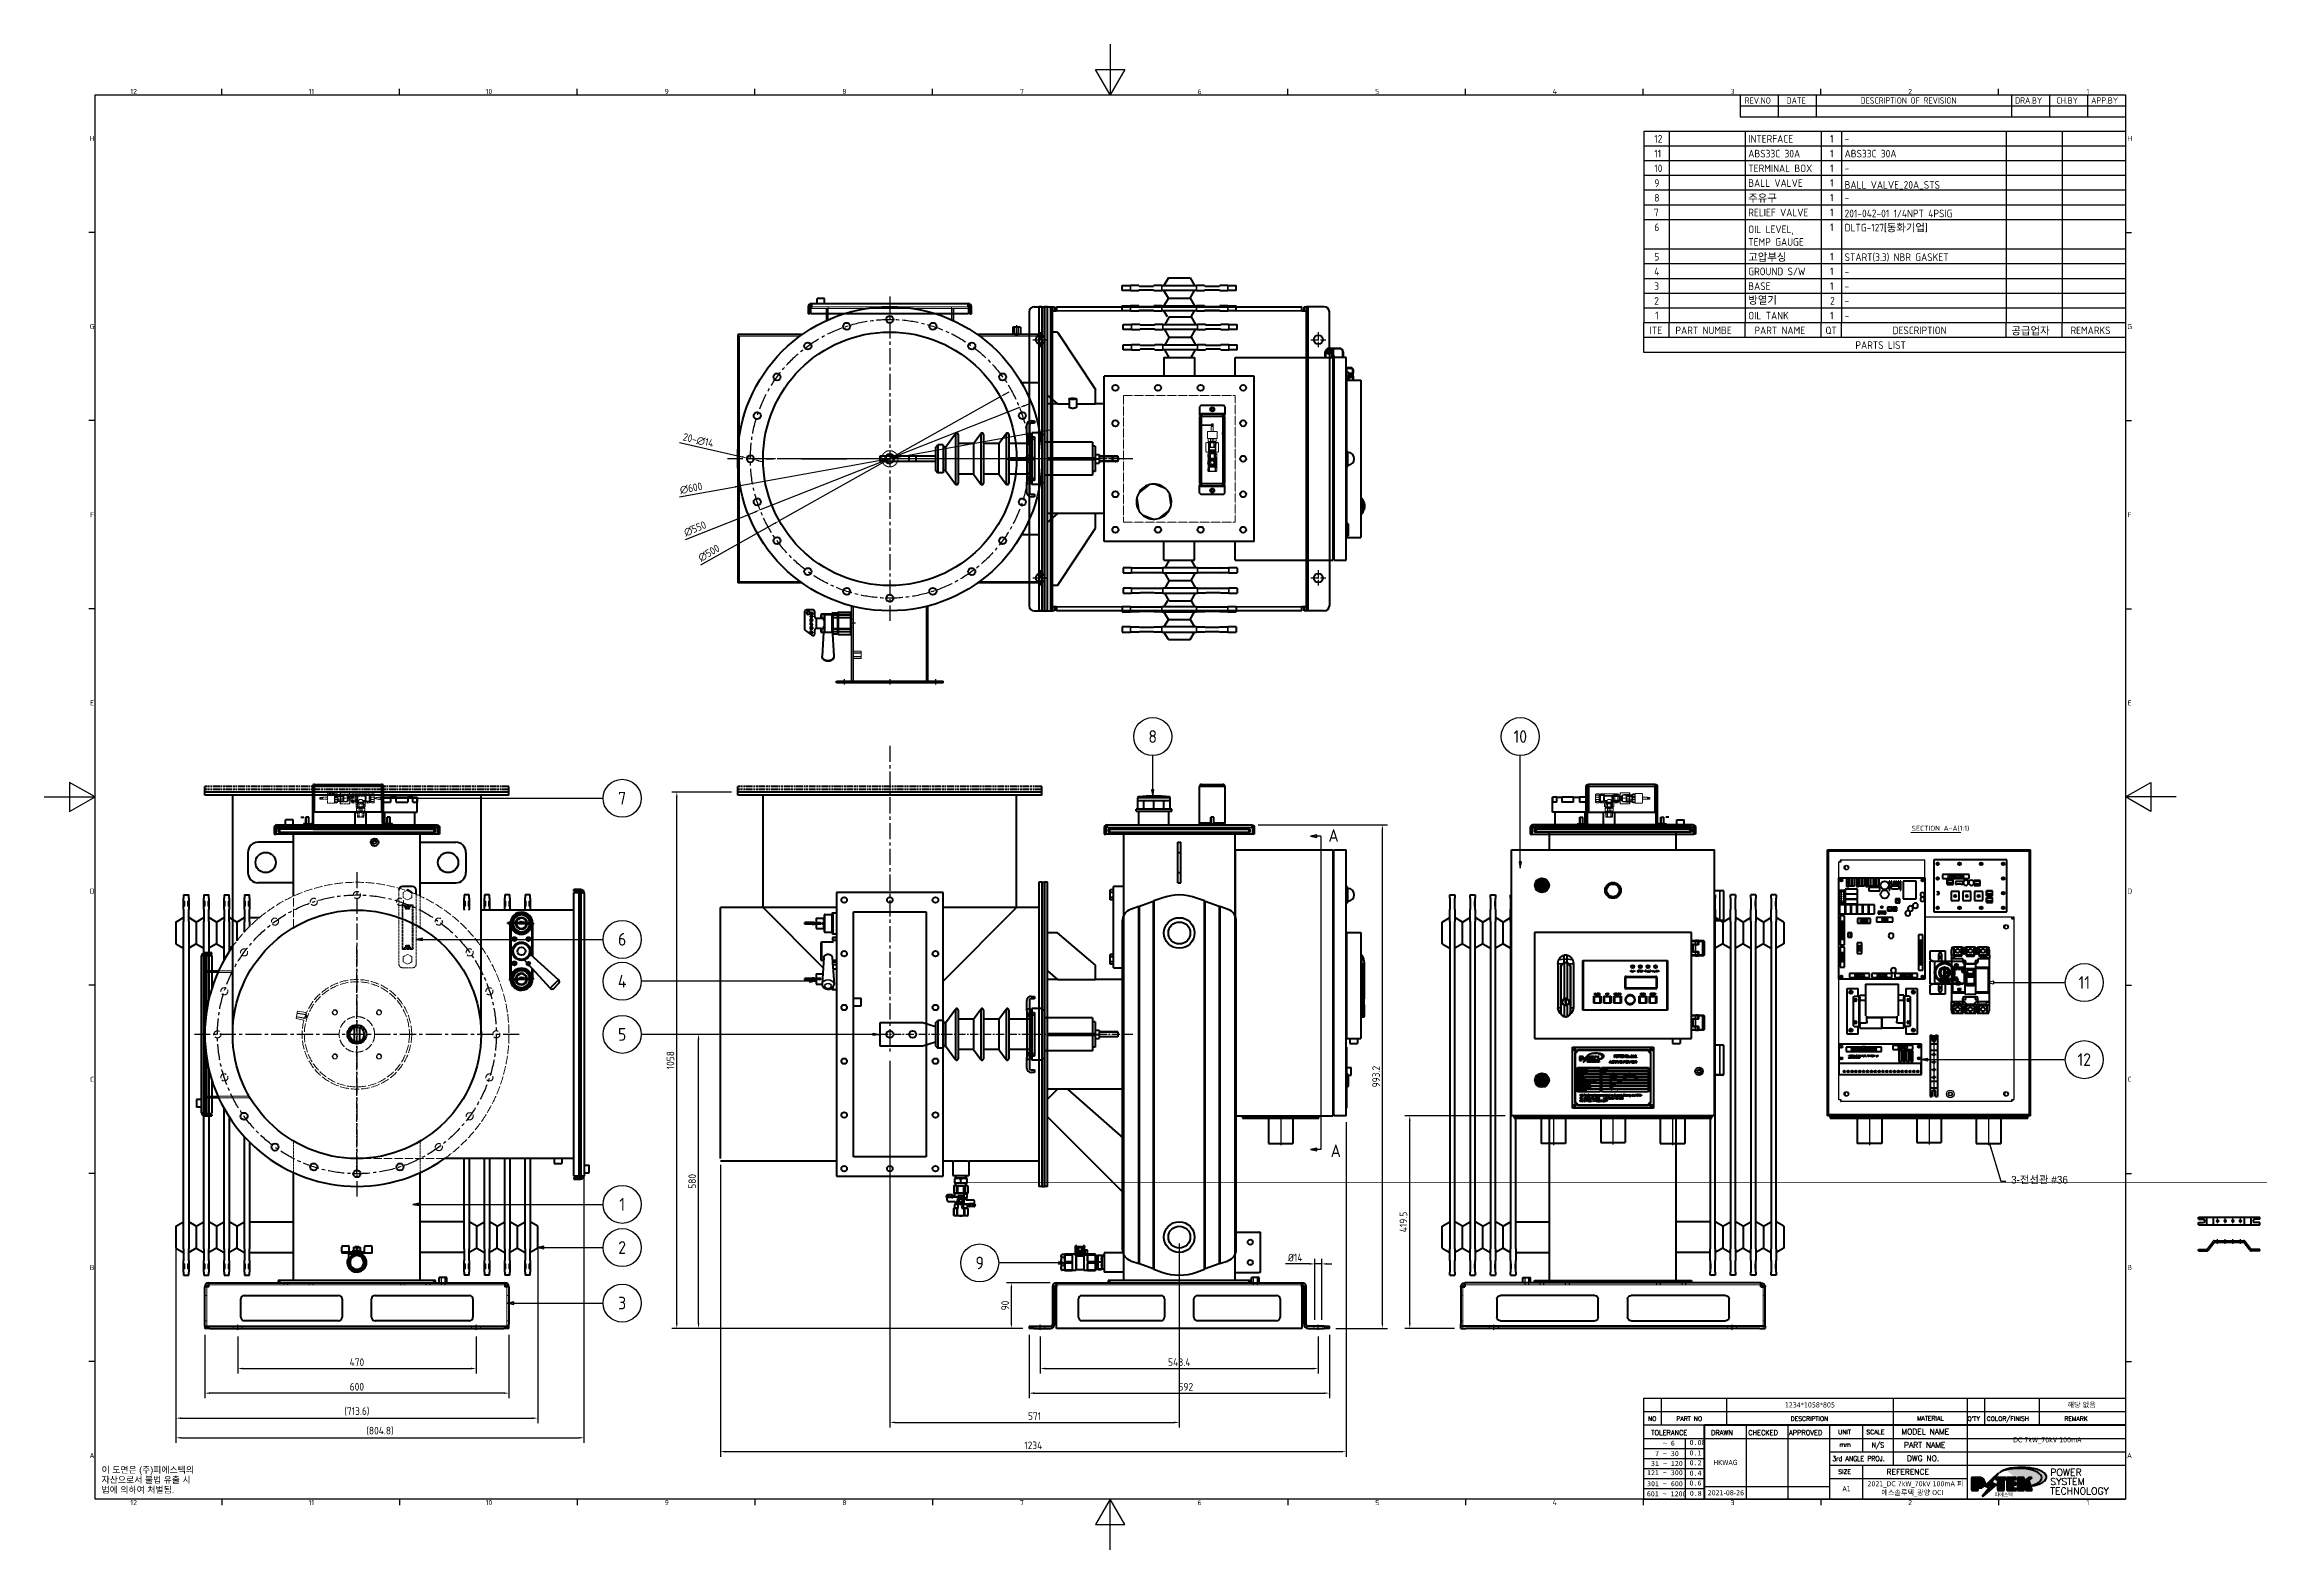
# Model space of a CAD drawing. Header units: millimetres. Extents: x 9486 to 14955, y -8999 to 1872.
# Drawn here: x 9486 to 13856, y -8999 to -6029 of the extents above; entities outside this region: 1.
import ezdxf
from ezdxf.enums import TextEntityAlignment as Align

# ---------------------------------------------------------------- set-up
doc = ezdxf.new("R2010")
doc.units = ezdxf.units.MM
for name, pattern in [('CENTER', [50.8, 31.75, -6.35, 6.35, -6.35]), ('CHAIN', [0.3543, 0.2362, -0.0295, 0.0591, -0.0295]), ('DASHED', [0.2067, 0.1654, -0.0413]), ('DOUBLE_DASH_CHAIN', [1.2403, 0.6614, -0.0827, 0.1654, -0.0827, 0.1654, -0.0827])]:
    doc.linetypes.add(name, pattern=pattern)
for name, color, linetype, lineweight in [('가려진 것(ISO)', 2, 'DASHED', 18), ('가시적인 것(ISO)', 3, 'Continuous', 40), ('가시적인 좁은 것(ISO)', 3, 'Continuous', 35), ('경계(ISO)', 7, 'Continuous', 25), ('기호(ISO)', 5, 'Continuous', 25), ('단면선(ISO)', 7, 'CHAIN', 25), ('제목(ISO)', 5, 'Continuous', 50), ('중심선(ISO)', 1, 'Continuous', 25), ('치수(ISO)', 2, 'Continuous', 25), ('해치(ISO)', 7, 'Continuous', 18)]:
    doc.layers.add(name, color=color, linetype=linetype, lineweight=lineweight)
doc.layers.add('속판', color=3, linetype='Continuous')
doc.styles.add('HAN_291', font='')
doc.styles.add('HAN_370', font='', dxfattribs={"width": 2})
doc.styles.add('ISO ProportionalPSTEK', font='isocp.shx')
doc.styles.add('RC_284', font='ROMANC.shx')
doc.styles.add('RC_287', font='ROMANC.shx')
doc.styles.add('RC_292', font='ROMANC.shx')
doc.styles.add('ROMANT_294', font='romant.shx')
doc.styles.add('문자 텍스트_M2B', font='isocp.shx')
doc.styles.add('문자 텍스트_PSTEK_POSCO', font='isocp.shx')
doc.styles.add('부품번호텍스트_PSTEK_POSCO', font='isocp.shx')
doc.styles.add('치수 텍스트_PSTEK_POSCO', font='isocp.shx')
doc.styles.add('텍스트 스타일198', font='tahoma.ttf')
doc.styles.add('텍스트 스타일333', font='ROMANC.shx', dxfattribs={"width": 0.8})
doc.styles.add('텍스트 스타일512', font='isocp.shx')
doc.styles.get('HAN_291').set_extended_font_data('GulimChe')
doc.styles.get('HAN_370').set_extended_font_data('GulimChe')
doc.dimstyles.new('치수_PSTEK_POSCO', dxfattribs={"dimscale": 5, "dimtxt": 3, "dimasz": 2, "dimexe": 2, "dimexo": 2.5, "dimgap": 1, "dimtad": 1, "dimrnd": 1e-08, "dimdsep": 46, "dimtxsty": '치수 텍스트_PSTEK_POSCO', "dimcen": 0.09, "dimdle": 10, "dimclrd": 7, "dimclre": 7, "dimclrt": 2, "dimadec": 1, "dimazin": 2, "dimtfac": 1, "dimtmove": 0, "dimatfit": 3, "dimfxl": 0, "dimtolj": 1, "dimlwd": -1, "dimlwe": -1, "dimarcsym": 0})
doc.dimstyles.new('치수_PSTEK_POSCO$7', dxfattribs={"dimscale": 5, "dimtxt": 3, "dimasz": 2, "dimexe": 2, "dimexo": 2.5, "dimgap": 1, "dimtad": 1, "dimrnd": 1e-08, "dimdsep": 46, "dimtxsty": '치수 텍스트_PSTEK_POSCO', "dimcen": 0.09, "dimdle": 10, "dimclrd": 7, "dimclre": 7, "dimclrt": 2, "dimadec": 1, "dimazin": 2, "dimtfac": 1, "dimtmove": 0, "dimatfit": 3, "dimfxl": 0, "dimtolj": 1, "dimlwd": -1, "dimlwe": -1, "dimarcsym": 0})

msp = doc.modelspace()

# ---------------------------------------------------------------- texts
at = {"color": 2, "insert": (13365.49, -8261.688), "char_height": 15, "width": 129.48991, "attachment_point": 1, "style": '치수 텍스트_PSTEK_POSCO'}
msp.add_mtext('{\\fGulim|b0|i0|c129|p50;3-전선관 #36}', dxfattribs=at)
at = {"layer": '기호(ISO)', "color": 2}
for s, insert, char_height, attachment_point, style in [('{ }', (14955, 1871.74), 17.5, 4, '치수 텍스트_PSTEK_POSCO'), ('12', (12661.797, -6223.135), 15, 7, '문자 텍스트_PSTEK_POSCO'), ('11', (12661.797, -6252.194), 15, 7, '문자 텍스트_PSTEK_POSCO'), ('ABS33C 30A', (12847.147, -6252.302), 15, 7, '문자 텍스트_PSTEK_POSCO'), ('INTERFACE', (12847.135, -6223.242), 15, 7, '문자 텍스트_PSTEK_POSCO'), ('1', (13008.505, -6223.01), 15, 7, '문자 텍스트_PSTEK_POSCO'), ('1', (13008.505, -6252.069), 15, 7, '문자 텍스트_PSTEK_POSCO'), ('-', (13037.135, -6223.242), 15, 7, '문자 텍스트_PSTEK_POSCO'), ('ABS33C 30A', (13037.147, -6252.302), 15, 7, '문자 텍스트_PSTEK_POSCO'), ('10', (12661.797, -6281.361), 15, 7, '문자 텍스트_PSTEK_POSCO'), ('TERMINAL BOX ', (12847.255, -6281.361), 15, 7, '문자 텍스트_PSTEK_POSCO'), ('1', (13008.505, -6281.129), 15, 7, '문자 텍스트_PSTEK_POSCO'), ('-', (13037.135, -6281.361), 15, 7, '문자 텍스트_PSTEK_POSCO'), ('9', (12661.797, -6310.421), 15, 7, '문자 텍스트_PSTEK_POSCO'), ('8', (12661.797, -6339.481), 15, 7, '문자 텍스트_PSTEK_POSCO'), ('주유구', (12847.003, -6341.635), 15, 7, '문자 텍스트_PSTEK_POSCO'), ('BALL VALVE ', (12847.135, -6310.421), 15, 7, '문자 텍스트_PSTEK_POSCO'), ('1', (13008.505, -6310.189), 15, 7, '문자 텍스트_PSTEK_POSCO'), ('1', (13008.505, -6339.248), 15, 7, '문자 텍스트_PSTEK_POSCO'), ('-', (13037.135, -6339.481), 15, 7, '문자 텍스트_PSTEK_POSCO'), ('BALL VALVE_20A_STS', (13037.135, -6315.427), 15, 7, '문자 텍스트_PSTEK_POSCO'), ('7', (12660.942, -6368.335), 15, 7, '문자 텍스트_PSTEK_POSCO'), ('RELIEF VALVE', (12847.135, -6368.54), 15, 7, '문자 텍스트_PSTEK_POSCO'), ('1', (13008.505, -6368.308), 15, 7, '문자 텍스트_PSTEK_POSCO'), ('201-042-01 1/4NPT 4PSIG', (13037.135, -6370.388), 15, 7, '문자 텍스트_PSTEK_POSCO'), ('6', (12661.797, -6397.6), 15, 7, '문자 텍스트_PSTEK_POSCO'), ('OIL LEVEL,\\PTEMP GAUGE', (12847.135, -6426.659), 15, 7, '문자 텍스트_M2B'), ('1', (13008.505, -6397.367), 15, 7, '문자 텍스트_PSTEK_POSCO'), ('DLTG-127[{\\fGulim|b0|i0|c129|p50;동화기업}]', (13037.135, -6399.951), 15, 7, '문자 텍스트_PSTEK_POSCO'), ('5', (12661.797, -6455.719), 15, 7, '문자 텍스트_PSTEK_POSCO'), ('고압부싱', (12846.991, -6458.07), 15, 7, '문자 텍스트_M2B'), ('1', (13008.505, -6455.487), 15, 7, '문자 텍스트_PSTEK_POSCO'), ('START(3.3) NBR GASKET', (13037.135, -6458.07), 15, 7, '문자 텍스트_PSTEK_POSCO'), ('4', (12661.713, -6484.779), 15, 7, '문자 텍스트_PSTEK_POSCO'), ('3', (12661.713, -6513.838), 15, 7, '문자 텍스트_PSTEK_POSCO'), ('GROUND S/W', (12847.135, -6484.779), 15, 7, '문자 텍스트_PSTEK_POSCO'), ('BASE', (12847.135, -6513.838), 15, 7, '문자 텍스트_M2B'), ('1', (13008.505, -6484.546), 15, 7, '문자 텍스트_PSTEK_POSCO'), ('1', (13008.505, -6513.606), 15, 7, '문자 텍스트_PSTEK_POSCO'), ('-', (13037.135, -6484.779), 15, 7, '문자 텍스트_PSTEK_POSCO'), ('-', (13037.135, -6513.838), 15, 7, '문자 텍스트_PSTEK_POSCO'), ('2', (12661.713, -6542.898), 15, 7, '문자 텍스트_PSTEK_POSCO'), ('{\\fGulim|b0|i0|c129|p50;방열기}', (12847.135, -6542.898), 15, 7, '문자 텍스트_M2B'), ('2', (13008.505, -6542.665), 15, 7, '문자 텍스트_PSTEK_POSCO'), ('-', (13037.135, -6542.898), 15, 7, '문자 텍스트_PSTEK_POSCO'), ('ITE', (12652.635, -6601.017), 15, 7, '문자 텍스트_PSTEK_POSCO'), ('1', (12663.505, -6571.725), 15, 7, '문자 텍스트_PSTEK_POSCO'), ('PART NUMBE', (12703.451, -6601.017), 15, 7, '문자 텍스트_PSTEK_POSCO'), ('OIL TANK', (12847.255, -6571.957), 15, 7, '문자 텍스트_PSTEK_POSCO'), ('PART NAME', (12859.288, -6601.017), 15, 7, '문자 텍스트_PSTEK_POSCO'), ('QT', (12999.297, -6601.017), 15, 7, '문자 텍스트_PSTEK_POSCO'), ('1', (13008.505, -6571.725), 15, 7, '문자 텍스트_PSTEK_POSCO'), ('-', (13037.135, -6571.957), 15, 7, '문자 텍스트_PSTEK_POSCO'), ('DESCRIPTION', (13131.791, -6601.017), 15, 7, '문자 텍스트_PSTEK_POSCO'), ('공급업자', (13366.197, -6603.368), 15, 7, '문자 텍스트_PSTEK_POSCO'), ('REMARKS', (13482.623, -6601.017), 15, 7, '문자 텍스트_PSTEK_POSCO'), ('PARTS LIST', (13058.457, -6630.076), 15, 7, '문자 텍스트_PSTEK_POSCO')]:
    msp.add_mtext(s, dxfattribs=dict(at, insert=insert, char_height=char_height, attachment_point=attachment_point, style=style))
at = {"layer": '기호(ISO)', "color": 7, "char_height": 25, "attachment_point": 5, "style": '부품번호텍스트_PSTEK_POSCO'}
for s, insert, width in [('8', (11672.429, -7394.872), 11.03553), ('10', (12397.429, -7394.872), 11.03553), ('7', (10625.911, -7516.582), 18.04493), ('6', (10625.911, -7794.938), 18.04493), ('11', (13509.935, -7880.167), 18.04493), ('12', (13509.935, -8032.21), 18.04493), ('2', (10625.911, -8402.98), 18.04493), ('3', (10625.911, -8512.489), 18.04493)]:
    msp.add_mtext(s, dxfattribs=dict(at, insert=insert, width=width))
at = {"layer": '기호(ISO)', "color": 7}
for s, insert, char_height, attachment_point, style in [('SECTION A-A(1:1) ', (13169.111, -7581.827), 10, 7, '텍스트 스타일512'), ('4', (10625.911, -7877.673), 25, 5, '부품번호텍스트_PSTEK_POSCO'), ('5', (10625.911, -7982.389), 25, 5, '부품번호텍스트_PSTEK_POSCO'), ('1', (10625.911, -8317.787), 25, 5, '부품번호텍스트_PSTEK_POSCO'), ('9', (11331.138, -8433.4), 25, 5, '부품번호텍스트_PSTEK_POSCO')]:
    msp.add_mtext(s, dxfattribs=dict(at, insert=insert, char_height=char_height, attachment_point=attachment_point, style=style))
at = {"layer": '기호(ISO)', "color": 2, "insert": (9599.027, -8861.809), "char_height": 12.5, "width": 196.53052, "attachment_point": 4, "line_spacing_factor": 0.944221, "style": '문자 텍스트_PSTEK_POSCO'}
msp.add_mtext('{\\fArial|b0|i0;\\H12.5000;이 도면은 (주)피에스텍의\\P자산으로서 불법 유출 시 \\P법에 의하여 처벌됨.}', dxfattribs=at)

# ---------------------------------------------------------------- blocks, each defined once
blk = doc.blocks.new('경계 Default Border')
at = {"layer": '경계(ISO)'}
for p, q in [((70.08, 574), (70.08, 576.4)), ((140.17, 574), (140.17, 576.4)), ((210.25, 574), (210.25, 576.4)), ((280.33, 574), (280.33, 576.4)), ((350.42, 574), (350.42, 576.4)), ((490.58, 574), (490.58, 576.4)), ((560.67, 574), (560.67, 576.4)), ((630.75, 574), (630.75, 576.4)), ((700.83, 574), (700.83, 576.4)), ((770.92, 574), (770.92, 576.4)), ((20, 519.75), (17.6, 519.75)), ((821, 519.75), (823.4, 519.75)), ((20, 445.5), (17.6, 445.5)), ((821, 445.5), (823.4, 445.5)), ((20, 371.25), (17.6, 371.25)), ((821, 371.25), (823.4, 371.25)), ((20, 222.75), (17.6, 222.75)), ((821, 222.75), (823.4, 222.75)), ((20, 148.5), (17.6, 148.5)), ((821, 148.5), (823.4, 148.5)), ((20, 74.25), (17.6, 74.25)), ((821, 74.25), (823.4, 74.25)), ((70.08, 20), (70.08, 17.6)), ((140.17, 20), (140.17, 17.6)), ((210.25, 20), (210.25, 17.6)), ((280.33, 20), (280.33, 17.6)), ((350.42, 20), (350.42, 17.6)), ((490.58, 20), (490.58, 17.6)), ((560.67, 20), (560.67, 17.6)), ((630.75, 20), (630.75, 17.6)), ((700.83, 20), (700.83, 17.6)), ((770.92, 20), (770.92, 17.6))]:
    blk.add_line(p, q, dxfattribs=at)
at = {"layer": '경계(ISO)', "flags": 128}
for points in [[(420.5, 594), (420.5, 574), (414.73, 584), (426.27, 584), (420.5, 574)], [(20, 20), (20, 574), (821, 574), (821, 20), (20, 20)], [(0, 297), (20, 297), (10, 302.77), (10, 291.23), (20, 297)], [(841, 297), (821, 297), (831, 302.77), (831, 291.23), (821, 297)], [(420.5, 0), (420.5, 20), (414.73, 10), (426.27, 10), (420.5, 20)]]:
    blk.add_lwpolyline(points, dxfattribs=at)
at = {"layer": '경계(ISO)', "color": 2, "char_height": 2, "attachment_point": 7, "style": '문자 텍스트_PSTEK_POSCO'}
for s, insert in [('12', (33.92, 574.38)), ('11', (104.23, 574.4)), ('10', (174.09, 574.38)), ('9', (244.72, 574.38)), ('8', (314.8, 574.38)), ('7', (384.89, 574.4)), ('6', (454.97, 574.38)), ('5', (525.05, 574.38)), ('4', (595.02, 574.4)), ('3', (665.24, 574.38)), ('2', (735.29, 574.38)), ('1', (805.62, 574.4)), ('H', (17.92, 555.87)), ('H', (821.72, 555.87)), ('G', (17.92, 481.61)), ('G', (821.72, 481.61)), ('F', (18.03, 407.37)), ('F', (821.83, 407.37)), ('E', (18.03, 333.11)), ('E', (821.83, 333.11)), ('D', (17.92, 258.86)), ('D', (821.72, 258.86)), ('C', (18.03, 184.61)), ('C', (821.83, 184.61)), ('B', (17.92, 110.36)), ('B', (821.72, 110.36)), ('A', (17.81, 36.12)), ('A', (821.61, 36.12)), ('12', (33.92, 17.58)), ('11', (104.23, 17.6)), ('10', (174.09, 17.58)), ('9', (244.72, 17.58)), ('8', (314.8, 17.58)), ('7', (384.89, 17.6)), ('6', (454.97, 17.58)), ('5', (525.05, 17.58)), ('4', (595.02, 17.6)), ('3', (665.24, 17.58)), ('2', (735.29, 17.58)), ('1', (805.62, 17.6))]:
    blk.add_mtext(s, dxfattribs=dict(at, insert=insert))
blk = doc.blocks.new('제목 블록 PSTEK')
h = blk.add_hatch(color=1)
edge = h.paths.add_edge_path(flags=0)
edge.add_line((314.22, 19.61), (314.22, 17))
edge.add_line((314.22, 17), (314.35, 17))
edge.add_arc((314.35, 17.65), 0.651, 270, 360)
edge.add_line((315, 17.65), (315, 18.96))
edge.add_arc((314.35, 18.96), 0.651, 0, 90)
edge.add_line((314.35, 19.61), (314.22, 19.61))
edge = h.paths.add_edge_path()
edge.add_arc((314.98, 18.29), 1.97, 270, 450)
edge.add_line((314.98, 20.26), (311.77, 20.26))
edge.add_line((311.77, 20.26), (311.77, 15.34))
edge.add_line((311.77, 15.34), (314.22, 15.34))
edge.add_line((314.22, 15.34), (314.22, 16.32))
edge.add_line((314.22, 16.32), (314.98, 16.32))
h = blk.add_hatch(color=252)
edge = h.paths.add_edge_path()
edge.add_arc((314.98, 18.29), 1.97, 270, 406.82787)
edge.add_arc((315.16, 18.14), 1.97, -90, 53.56098, ccw=False)
edge.add_line((315.16, 16.17), (314.4, 16.17))
edge.add_line((314.4, 16.17), (314.4, 15.19))
edge.add_line((314.4, 15.19), (311.94, 15.19))
edge.add_line((311.94, 15.19), (311.94, 15.34))
edge.add_line((311.94, 15.34), (314.22, 15.34))
edge.add_line((314.22, 15.34), (314.22, 16.32))
edge.add_line((314.22, 16.32), (314.98, 16.32))
h = blk.add_hatch(color=252)
edge = h.paths.add_edge_path()
edge.add_line((314.4, 19.46), (314.53, 19.46))
edge.add_arc((314.53, 18.81), 0.651, 60.41893, 90, ccw=False)
edge.add_arc((314.35, 18.96), 0.651, 39.96992, 90)
edge.add_line((314.35, 19.61), (314.22, 19.61))
edge.add_line((314.22, 19.61), (314.22, 17))
edge.add_line((314.22, 17), (314.35, 17))
edge.add_arc((314.35, 17.65), 0.651, 270, 274.69308)
edge.add_line((314.4, 17), (314.4, 19.46))
for color, points in [(252, [(317.22, 17.06), (322.03, 21.63), (322.28, 21.94), (317.05, 16.98), (318.75, 16.19), (316, 12.72), (316.34, 13), (318.92, 16.27)]), (5, [(321.62, 17.42), (319.53, 18.25), (322.45, 22.02), (317.22, 17.06), (318.92, 16.27), (316.17, 12.8)]), (1, [(324.48, 19.61), (325.24, 19.61), (325.24, 20.26), (321.23, 20.26), (321.23, 19.61), (321.98, 19.61), (321.98, 15.34), (324.48, 15.34)]), (252, [(321.98, 19.61), (321.4, 19.61), (321.4, 19.46), (321.98, 19.46)]), (252, [(324.66, 19.46), (325.42, 19.46), (325.42, 20.11), (325.24, 20.11), (325.24, 19.61), (324.48, 19.61), (324.48, 15.34), (322.16, 15.34), (322.16, 15.19), (324.66, 15.19)]), (1, [(329.23, 20.26), (325.66, 20.26), (325.66, 15.34), (329.36, 15.34), (329.36, 15.99), (328.11, 15.99), (328.11, 17.56), (329.23, 17.56), (329.23, 18.26), (328.11, 18.26), (328.11, 19.61), (329.23, 19.61)]), (252, [(328.29, 19.46), (329.41, 19.46), (329.41, 20.11), (329.23, 20.11), (329.23, 19.61), (328.11, 19.61), (328.11, 18.26), (328.29, 18.26)]), (252, [(328.29, 17.42), (329.41, 17.42), (329.41, 18.11), (329.23, 18.11), (329.23, 17.56), (328.11, 17.56), (328.11, 15.99), (328.29, 15.99)]), (1, [(332.33, 20.26), (329.86, 20.26), (329.86, 15.34), (332.33, 15.34), (332.33, 17.43), (333.07, 15.34), (335.49, 15.34), (334.25, 19.31), (335.44, 20.26), (334.31, 20.26), (332.33, 19)]), (252, [(332.51, 20.11), (332.33, 20.11), (332.33, 19), (332.51, 19.11)]), (252, [(335.62, 20.11), (335.25, 20.11), (334.25, 19.31), (335.49, 15.34), (333.2, 15.34), (333.25, 15.19), (335.66, 15.19), (334.43, 19.16)]), (252, [(329.54, 15.85), (329.36, 15.85), (329.36, 15.34), (325.83, 15.34), (325.83, 15.19), (329.54, 15.19)]), (252, [(332.51, 16.93), (332.33, 17.43), (332.33, 15.34), (330.04, 15.34), (330.04, 15.19), (332.51, 15.19)])]:
    blk.add_hatch(color=color).paths.add_polyline_path(points)
at = {"layer": '해치(ISO)'}
h = blk.add_hatch(color=140, dxfattribs=at)
edge = h.paths.add_edge_path()
edge.add_ellipse((330.37, 20.16), major_axis=(9.1, 0), ratio=0.40699, start_angle=301.30985, end_angle=507.74369)
edge.add_ellipse((331.53, 20.46), major_axis=(-9.82, 0), ratio=0.39426, start_angle=111.51207, end_angle=334.47025, ccw=False)
edge.add_line((335.14, 16.86), (335.1, 16.99))
at = {"color": 180}
for p, q in [((182.48, 11.79), (182.48, 51.57)), ((182.48, 51.57), (372.48, 51.57)), ((182.48, 46.29), (372.48, 46.29)), ((189.27, 51.57), (189.27, 41.01)), ((215.22, 41.01), (215.22, 51.57)), ((280.88, 51.57), (280.88, 41.01)), ((310.09, 51.57), (310.09, 41.01)), ((316.9, 51.57), (316.9, 41.01)), ((338.46, 51.57), (338.46, 41.01)), ((372.48, 51.57), (372.48, 11.79)), ((182.48, 41.01), (206.45, 41.01)), ((182.48, 35.73), (206.45, 35.73)), ((198.86, 12.03), (198.86, 35.73)), ((206.45, 35.73), (372.48, 35.73)), ((222.94, 11.79), (222.94, 41.01)), ((239.43, 11.79), (239.43, 41.01)), ((255.92, 11.79), (255.92, 41.01)), ((268.69, 41.01), (268.69, 30.45)), ((280.88, 41.01), (280.88, 25.17)), ((310.09, 41.01), (310.09, 11.79)), ((182.48, 31.78), (206.45, 31.78)), ((182.48, 27.83), (206.45, 27.83)), ((255.92, 30.45), (372.48, 30.45)), ((182.48, 23.88), (206.45, 23.88)), ((182.48, 19.93), (206.45, 19.93)), ((255.92, 25.17), (372.48, 25.17)), ((255.92, 19.89), (310.09, 19.89)), ((268.69, 25.17), (268.69, 11.79)), ((182.48, 15.98), (206.45, 15.98)), ((182.48, 11.79), (372.48, 11.79)), ((206.45, 16.74), (255.92, 16.74))]:
    blk.add_line(p, q, dxfattribs=at)
at = {"color": 7, "lineweight": 50}
for p, q in [((206.45, 11.79), (206.45, 41.01)), ((206.45, 41.01), (372.48, 41.01))]:
    blk.add_line(p, q, dxfattribs=at)
at = {"color": 7}
for p, q in [((314.98, 20.26), (311.77, 20.26)), ((311.77, 20.26), (311.77, 15.34)), ((314.98, 20.26), (311.77, 20.26)), ((311.77, 20.26), (311.77, 15.34)), ((314.22, 17), (314.22, 19.61)), ((314.22, 19.61), (314.35, 19.61)), ((314.35, 19.61), (314.22, 19.61)), ((314.22, 19.61), (314.22, 17)), ((314.22, 17), (314.22, 19.61)), ((314.22, 19.61), (314.35, 19.61)), ((314.4, 19.46), (314.53, 19.46)), ((314.4, 17), (314.4, 19.46)), ((315, 18.96), (315, 17.65)), ((315, 18.96), (315, 17.65)), ((322.28, 21.94), (317.05, 16.98)), ((322.45, 22.02), (317.22, 17.06)), ((317.22, 17.06), (322.03, 21.63)), ((319.53, 18.25), (322.45, 22.02)), ((321.62, 17.42), (319.53, 18.25)), ((325.24, 20.26), (321.23, 20.26)), ((321.23, 20.26), (321.23, 19.61)), ((325.24, 20.26), (321.23, 20.26)), ((321.23, 20.26), (321.23, 19.61)), ((321.23, 19.61), (321.98, 19.61)), ((321.23, 19.61), (321.98, 19.61)), ((321.4, 19.61), (321.4, 19.46)), ((321.98, 19.61), (321.4, 19.61)), ((321.4, 19.46), (321.98, 19.46)), ((321.98, 19.61), (321.98, 15.34)), ((321.98, 19.46), (321.98, 19.61)), ((321.98, 19.61), (321.98, 15.34)), ((322.03, 21.63), (322.28, 21.94)), ((324.48, 19.61), (325.24, 19.61)), ((324.48, 15.34), (324.48, 19.61)), ((325.24, 19.61), (324.48, 19.61)), ((324.48, 19.61), (324.48, 15.34)), ((324.48, 19.61), (325.24, 19.61)), ((324.48, 15.34), (324.48, 19.61)), ((324.66, 19.46), (325.42, 19.46)), ((324.66, 15.19), (324.66, 19.46)), ((325.24, 19.61), (325.24, 20.26)), ((325.24, 19.61), (325.24, 20.26)), ((325.42, 20.11), (325.24, 20.11)), ((325.24, 20.11), (325.24, 19.61)), ((325.42, 19.46), (325.42, 20.11)), ((329.23, 20.26), (325.66, 20.26)), ((325.66, 20.26), (325.66, 15.34)), ((325.66, 20.26), (325.66, 15.34)), ((329.23, 20.26), (325.66, 20.26)), ((328.11, 18.26), (328.11, 19.61)), ((328.11, 19.61), (329.23, 19.61)), ((329.23, 19.61), (328.11, 19.61)), ((328.11, 19.61), (328.11, 18.26)), ((328.11, 18.26), (328.11, 19.61)), ((328.11, 19.61), (329.23, 19.61)), ((329.23, 18.26), (328.11, 18.26)), ((328.11, 18.26), (328.29, 18.26)), ((329.23, 18.26), (328.11, 18.26)), ((328.11, 17.56), (329.23, 17.56)), ((328.11, 15.99), (328.11, 17.56)), ((329.23, 17.56), (328.11, 17.56)), ((328.11, 17.56), (328.11, 15.99)), ((328.11, 17.56), (329.23, 17.56)), ((328.11, 15.99), (328.11, 17.56)), ((328.29, 18.26), (328.29, 19.46)), ((328.29, 19.46), (329.41, 19.46)), ((329.23, 19.61), (329.23, 20.26)), ((329.23, 19.61), (329.23, 20.26)), ((329.41, 20.11), (329.23, 20.11)), ((329.23, 20.11), (329.23, 19.61)), ((329.23, 17.56), (329.23, 18.26)), ((329.23, 17.56), (329.23, 18.26)), ((329.41, 18.11), (329.23, 18.11)), ((329.23, 18.11), (329.23, 17.56)), ((329.41, 19.46), (329.41, 20.11)), ((329.41, 17.42), (329.41, 18.11)), ((332.33, 20.26), (329.86, 20.26)), ((329.86, 20.26), (329.86, 15.34)), ((329.86, 20.26), (329.86, 15.34)), ((332.33, 20.26), (329.86, 20.26)), ((334.31, 20.26), (332.33, 19)), ((332.33, 19), (332.33, 20.26)), ((334.31, 20.26), (332.33, 19)), ((332.33, 19), (332.33, 20.26)), ((332.51, 20.11), (332.33, 20.11)), ((332.33, 20.11), (332.33, 19)), ((332.33, 19), (332.51, 19.11)), ((332.51, 19.11), (332.51, 20.11)), ((334.25, 19.31), (335.44, 20.26)), ((334.25, 19.31), (335.44, 20.26)), ((335.25, 20.11), (334.25, 19.31)), ((335.49, 15.34), (334.25, 19.31)), ((334.25, 19.31), (335.49, 15.34)), ((335.49, 15.34), (334.25, 19.31)), ((335.44, 20.26), (334.31, 20.26)), ((335.44, 20.26), (334.31, 20.26)), ((334.43, 19.16), (335.62, 20.11)), ((335.66, 15.19), (334.43, 19.16)), ((335.62, 20.11), (335.25, 20.11)), ((345.04, 17.5), (344.99, 17.69)), ((311.77, 15.34), (314.22, 15.34)), ((311.77, 15.34), (314.22, 15.34)), ((314.22, 15.34), (311.94, 15.34)), ((311.94, 15.34), (311.94, 15.19)), ((311.94, 15.19), (314.4, 15.19)), ((314.35, 17), (314.22, 17)), ((314.22, 17), (314.35, 17)), ((314.35, 17), (314.22, 17)), ((314.22, 16.32), (314.98, 16.32)), ((314.22, 15.34), (314.22, 16.32)), ((314.98, 16.32), (314.22, 16.32)), ((314.22, 16.32), (314.22, 15.34)), ((314.22, 16.32), (314.98, 16.32)), ((314.22, 15.34), (314.22, 16.32)), ((314.4, 16.17), (315.16, 16.17)), ((314.4, 15.19), (314.4, 16.17)), ((318.75, 16.19), (316, 12.72)), ((316, 12.72), (316.34, 13)), ((316.17, 12.8), (321.62, 17.42)), ((318.92, 16.27), (316.17, 12.8)), ((316.34, 13), (318.92, 16.27)), ((317.05, 16.98), (318.75, 16.19)), ((318.92, 16.27), (317.22, 17.06)), ((317.22, 17.06), (318.92, 16.27)), ((321.98, 15.34), (324.48, 15.34)), ((321.98, 15.34), (324.48, 15.34)), ((324.48, 15.34), (322.16, 15.34)), ((322.16, 15.34), (322.16, 15.19)), ((322.16, 15.19), (324.66, 15.19)), ((325.66, 15.34), (329.36, 15.34)), ((325.66, 15.34), (329.36, 15.34)), ((329.36, 15.34), (325.83, 15.34)), ((325.83, 15.34), (325.83, 15.19)), ((325.83, 15.19), (329.54, 15.19)), ((329.36, 15.99), (328.11, 15.99)), ((328.11, 15.99), (328.29, 15.99)), ((329.36, 15.99), (328.11, 15.99)), ((328.29, 15.99), (328.29, 17.42)), ((328.29, 17.42), (329.41, 17.42)), ((329.36, 15.34), (329.36, 15.99)), ((329.36, 15.34), (329.36, 15.99)), ((329.54, 15.85), (329.36, 15.85)), ((329.36, 15.85), (329.36, 15.34)), ((329.54, 15.19), (329.54, 15.85)), ((329.86, 15.34), (332.33, 15.34)), ((329.86, 15.34), (332.33, 15.34)), ((332.33, 15.34), (330.04, 15.34)), ((330.04, 15.34), (330.04, 15.19)), ((330.04, 15.19), (332.51, 15.19)), ((332.33, 17.43), (333.07, 15.34)), ((332.33, 15.34), (332.33, 17.43)), ((332.51, 16.93), (332.33, 17.43)), ((332.33, 17.43), (332.33, 15.34)), ((332.33, 17.43), (333.07, 15.34)), ((332.33, 15.34), (332.33, 17.43)), ((332.51, 15.19), (332.51, 16.93)), ((333.07, 15.34), (335.49, 15.34)), ((333.07, 15.34), (335.49, 15.34)), ((335.49, 15.34), (333.2, 15.34)), ((333.2, 15.34), (333.25, 15.19)), ((333.25, 15.19), (335.66, 15.19))]:
    blk.add_line(p, q, dxfattribs=at)
at = {"color": 1}
for p, q in [((314.98, 20.26), (311.77, 20.26)), ((311.77, 20.26), (311.77, 15.34)), ((314.22, 17), (314.22, 19.61)), ((314.22, 19.61), (314.35, 19.61)), ((315, 18.96), (315, 17.65)), ((325.24, 20.26), (321.23, 20.26)), ((321.23, 20.26), (321.23, 19.61)), ((321.23, 19.61), (321.98, 19.61)), ((321.98, 19.61), (321.98, 15.34)), ((324.48, 19.61), (325.24, 19.61)), ((324.48, 15.34), (324.48, 19.61)), ((325.24, 19.61), (325.24, 20.26)), ((329.23, 20.26), (325.66, 20.26)), ((325.66, 20.26), (325.66, 15.34)), ((328.11, 18.26), (328.11, 19.61)), ((328.11, 19.61), (329.23, 19.61)), ((329.23, 18.26), (328.11, 18.26)), ((328.11, 17.56), (329.23, 17.56)), ((328.11, 15.99), (328.11, 17.56)), ((329.23, 19.61), (329.23, 20.26)), ((329.23, 17.56), (329.23, 18.26)), ((332.33, 20.26), (329.86, 20.26)), ((329.86, 20.26), (329.86, 15.34)), ((334.31, 20.26), (332.33, 19)), ((332.33, 19), (332.33, 20.26)), ((334.25, 19.31), (335.44, 20.26)), ((335.49, 15.34), (334.25, 19.31)), ((335.44, 20.26), (334.31, 20.26)), ((311.77, 15.34), (314.22, 15.34)), ((314.35, 17), (314.22, 17)), ((314.22, 16.32), (314.98, 16.32)), ((314.22, 15.34), (314.22, 16.32)), ((321.98, 15.34), (324.48, 15.34)), ((325.66, 15.34), (329.36, 15.34)), ((329.36, 15.99), (328.11, 15.99)), ((329.36, 15.34), (329.36, 15.99)), ((329.86, 15.34), (332.33, 15.34)), ((332.33, 17.43), (333.07, 15.34)), ((332.33, 15.34), (332.33, 17.43)), ((333.07, 15.34), (335.49, 15.34))]:
    blk.add_line(p, q, dxfattribs=at)
at = {"color": 5}
for p, q in [((322.45, 22.02), (317.22, 17.06)), ((319.53, 18.25), (322.45, 22.02)), ((321.62, 17.42), (319.53, 18.25)), ((316.17, 12.8), (321.62, 17.42)), ((318.92, 16.27), (316.17, 12.8)), ((317.22, 17.06), (318.92, 16.27))]:
    blk.add_line(p, q, dxfattribs=at)
at = {"color": 7}
for centre, radius, start, end in [((314.35, 18.96), 0.651, 0, 90), ((314.35, 18.96), 0.651, 39.96992, 90), ((314.35, 18.96), 0.651, 0, 90), ((314.35, 17.65), 0.651, 270, 0), ((314.35, 17.65), 0.651, 270, 0), ((314.53, 18.81), 0.651, 60.41893, 90), ((314.98, 18.29), 1.97, 270, 90), ((314.98, 18.29), 1.97, 270, 90), ((314.98, 18.29), 1.97, 270, 46.82787), ((315.16, 18.14), 1.97, 270, 53.56098), ((314.35, 17.65), 0.651, 270, 274.69308)]:
    blk.add_arc(centre, radius, start, end, dxfattribs=at)
at = {"color": 1}
for centre, radius, start, end in [((314.35, 18.96), 0.651, 0, 90), ((314.35, 17.65), 0.651, 270, 0), ((314.98, 18.29), 1.97, 270, 90)]:
    blk.add_arc(centre, radius, start, end, dxfattribs=at)
at = {"layer": '제목(ISO)', "lineweight": 18}
blk.add_line((182.48, 35.73), (182.48, 11.79), dxfattribs=at)
at = {"layer": '제목(ISO)'}
for p, q in [((314.98, 20.26), (311.77, 20.26)), ((311.77, 20.26), (311.77, 15.34)), ((314.22, 17), (314.22, 19.61)), ((314.22, 19.61), (314.35, 19.61)), ((314.35, 19.61), (314.22, 19.61)), ((314.22, 19.61), (314.22, 17)), ((314.4, 19.46), (314.53, 19.46)), ((314.4, 17), (314.4, 19.46)), ((315, 18.96), (315, 17.65)), ((322.28, 21.94), (317.05, 16.98)), ((322.45, 22.02), (317.22, 17.06)), ((317.22, 17.06), (322.03, 21.63)), ((319.53, 18.25), (322.45, 22.02)), ((321.62, 17.42), (319.53, 18.25)), ((325.24, 20.26), (321.23, 20.26)), ((321.23, 20.26), (321.23, 19.61)), ((321.23, 19.61), (321.98, 19.61)), ((321.98, 19.61), (321.4, 19.61)), ((321.4, 19.61), (321.4, 19.46)), ((321.4, 19.46), (321.98, 19.46)), ((321.98, 19.61), (321.98, 15.34)), ((321.98, 19.46), (321.98, 19.61)), ((322.03, 21.63), (322.28, 21.94)), ((324.48, 19.61), (325.24, 19.61)), ((324.48, 15.34), (324.48, 19.61)), ((325.24, 19.61), (324.48, 19.61)), ((324.48, 19.61), (324.48, 15.34)), ((324.66, 19.46), (325.42, 19.46)), ((324.66, 15.19), (324.66, 19.46)), ((325.24, 19.61), (325.24, 20.26)), ((325.42, 20.11), (325.24, 20.11)), ((325.24, 20.11), (325.24, 19.61)), ((325.42, 19.46), (325.42, 20.11)), ((329.23, 20.26), (325.66, 20.26)), ((325.66, 20.26), (325.66, 15.34)), ((328.11, 18.26), (328.11, 19.61)), ((328.11, 19.61), (329.23, 19.61)), ((329.23, 19.61), (328.11, 19.61)), ((328.11, 19.61), (328.11, 18.26)), ((329.23, 18.26), (328.11, 18.26)), ((328.11, 18.26), (328.29, 18.26)), ((328.11, 15.99), (328.11, 17.56)), ((328.11, 17.56), (329.23, 17.56)), ((329.23, 17.56), (328.11, 17.56)), ((328.11, 17.56), (328.11, 15.99)), ((328.29, 19.46), (329.41, 19.46)), ((328.29, 18.26), (328.29, 19.46)), ((329.23, 19.61), (329.23, 20.26)), ((329.41, 20.11), (329.23, 20.11)), ((329.23, 20.11), (329.23, 19.61)), ((329.23, 17.56), (329.23, 18.26)), ((329.41, 18.11), (329.23, 18.11)), ((329.23, 18.11), (329.23, 17.56)), ((329.41, 19.46), (329.41, 20.11)), ((329.41, 17.42), (329.41, 18.11)), ((332.33, 20.26), (329.86, 20.26)), ((329.86, 20.26), (329.86, 15.34)), ((334.31, 20.26), (332.33, 19)), ((332.33, 19), (332.33, 20.26)), ((332.51, 20.11), (332.33, 20.11)), ((332.33, 20.11), (332.33, 19)), ((332.33, 19), (332.51, 19.11)), ((332.51, 19.11), (332.51, 20.11)), ((334.25, 19.31), (335.44, 20.26)), ((335.25, 20.11), (334.25, 19.31)), ((335.49, 15.34), (334.25, 19.31)), ((334.25, 19.31), (335.49, 15.34)), ((335.44, 20.26), (334.31, 20.26)), ((334.43, 19.16), (335.62, 20.11)), ((335.66, 15.19), (334.43, 19.16)), ((335.62, 20.11), (335.25, 20.11)), ((311.77, 15.34), (314.22, 15.34)), ((314.22, 15.34), (311.94, 15.34)), ((311.94, 15.34), (311.94, 15.19)), ((311.94, 15.19), (314.4, 15.19)), ((314.35, 17), (314.22, 17)), ((314.22, 17), (314.35, 17)), ((314.22, 15.34), (314.22, 16.32)), ((314.22, 16.32), (314.98, 16.32)), ((314.98, 16.32), (314.22, 16.32)), ((314.22, 16.32), (314.22, 15.34)), ((314.4, 15.19), (314.4, 16.17)), ((314.4, 16.17), (315.16, 16.17)), ((318.75, 16.19), (316, 12.72)), ((316, 12.72), (316.34, 13)), ((316.17, 12.8), (321.62, 17.42)), ((318.92, 16.27), (316.17, 12.8)), ((316.34, 13), (318.92, 16.27)), ((317.05, 16.98), (318.75, 16.19)), ((317.22, 17.06), (318.92, 16.27)), ((318.92, 16.27), (317.22, 17.06)), ((321.98, 15.34), (324.48, 15.34)), ((324.48, 15.34), (322.16, 15.34)), ((322.16, 15.34), (322.16, 15.19)), ((322.16, 15.19), (324.66, 15.19)), ((325.66, 15.34), (329.36, 15.34)), ((329.36, 15.34), (325.83, 15.34)), ((325.83, 15.34), (325.83, 15.19)), ((325.83, 15.19), (329.54, 15.19)), ((329.36, 15.99), (328.11, 15.99)), ((328.11, 15.99), (328.29, 15.99)), ((328.29, 17.42), (329.41, 17.42)), ((328.29, 15.99), (328.29, 17.42)), ((329.36, 15.34), (329.36, 15.99)), ((329.54, 15.85), (329.36, 15.85)), ((329.36, 15.85), (329.36, 15.34)), ((329.54, 15.19), (329.54, 15.85)), ((329.86, 15.34), (332.33, 15.34)), ((332.33, 15.34), (330.04, 15.34)), ((330.04, 15.34), (330.04, 15.19)), ((330.04, 15.19), (332.51, 15.19)), ((332.33, 15.34), (332.33, 17.43)), ((332.33, 17.43), (333.07, 15.34)), ((332.51, 16.93), (332.33, 17.43)), ((332.33, 17.43), (332.33, 15.34)), ((332.51, 15.19), (332.51, 16.93)), ((333.07, 15.34), (335.49, 15.34)), ((335.49, 15.34), (333.2, 15.34)), ((333.2, 15.34), (333.25, 15.19)), ((333.25, 15.19), (335.66, 15.19))]:
    blk.add_line(p, q, dxfattribs=at)
at = {"layer": '제목(ISO)', "color": 4}
blk.add_line((335.14, 16.86), (335.1, 16.99), dxfattribs=at)
at = {"layer": '제목(ISO)'}
for centre, radius, start, end in [((314.35, 18.96), 0.651, 0, 90), ((314.35, 18.96), 0.651, 39.96992, 90), ((314.35, 17.65), 0.651, 270, 0), ((314.53, 18.81), 0.651, 60.41893, 90), ((314.98, 18.29), 1.97, 46.82787, 90), ((314.98, 18.29), 1.97, 270, 46.82787), ((314.98, 18.29), 1.97, 270, 46.82787), ((315.16, 18.14), 1.97, 270, 53.56098), ((314.35, 17.65), 0.651, 270, 274.69308)]:
    blk.add_arc(centre, radius, start, end, dxfattribs=at)
at = {"layer": '제목(ISO)', "color": 4}
for centre, major_axis, ratio, start_param, end_param in [((331.53, 20.46), (9.82, 0), 0.39426, 5.087845, 8.9792), ((330.37, 20.16), (9.1, 0), 0.40699, 5.258849, 8.861799)]:
    blk.add_ellipse(centre, major_axis=major_axis, ratio=ratio, start_param=start_param, end_param=end_param, dxfattribs=at)
at = {"color": 2}
for s, height, style, p in [('NO', 1.742, 'RC_284', (184.14, 42.62)), ('PART NO', 1.742, 'RC_284', (195.34, 42.62)), ('DESCRIPTION', 1.7424, 'RC_284', (240.4, 42.62)), ("Q'TY", 1.742, 'RC_284', (310.14, 42.62)), ('COLOR/FINISH', 1.7424, 'RC_284', (317.77, 42.62)), ('REMARK', 1.742, 'RC_284', (348.35, 42.62)), (' TOLERANCE', 1.9, 'RC_287', (184.09, 37.01)), ('0.08', 2, 'HAN_291', (200.55, 33.1)), ('DRAWN', 1.9, 'RC_287', (208.98, 37.01)), ('CHECKED', 1.9, 'RC_287', (223.69, 37.01)), ('APPROVED', 1.9, 'RC_287', (239.78, 37.01)), ('UNIT', 1.742, 'RC_284', (259.17, 37.34)), ('SCALE', 1.742, 'RC_284', (270.29, 37.34)), ('MODEL NAME', 2.178, 'RC_292', (284.1, 37.25)), (' 31 ~ 120', 2, 'HAN_291', (183.77, 24.83)), ('  7 ~ 30', 2, 'HAN_291', (183.77, 28.71)), ('    ~ 6', 2, 'HAN_291', (183.77, 32.82)), ('0.1', 2, 'HAN_291', (200.55, 28.99)), ('0.2', 2, 'HAN_291', (200.55, 25.11)), ('mm', 1.742, 'RC_284', (259.65, 32.35)), ('PART NAME', 2.178, 'RC_292', (285.14, 32.03)), (' DWG NO.', 2.178, 'RC_292', (284.81, 26.75)), ('301 ~ 600', 2, 'HAN_291', (183.77, 16.83)), ('121 ~ 300', 2, 'HAN_291', (183.77, 21.21)), ('0.4', 2, 'HAN_291', (200.55, 21)), ('0.6', 2, 'HAN_291', (200.55, 17.12)), ('SIZE', 1.742, 'RC_284', (259.17, 21.69)), ('REFERENCE', 2.178, 'RC_292', (278.27, 21.43)), ('601 ~ 1200', 2, 'HAN_291', (183.68, 12.85)), ('0.8', 2, 'HAN_291', (200.61, 13.06))]:
    blk.add_text(s, height=height, dxfattribs=dict(at, style=style)).set_placement(p)
at = {"color": 2, "style": 'RC_284'}
blk.add_text('MATERIAL', height=1.742, dxfattribs=at).set_placement((295.48, 43.65), align=Align.MIDDLE_CENTER)
at = {"color": 2, "style": '텍스트 스타일333', "width": 0.8}
blk.add_text('3rd ANGLE PROJ.', height=2, dxfattribs=at).set_placement((256.84, 26.76))
at = {"color": 7, "style": '텍스트 스타일333', "width": 0.8}
blk.add_text('N/S', height=2, dxfattribs=at).set_placement((274.78, 33.09), align=Align.MIDDLE_CENTER)
at = {"color": 7, "style": 'ROMANT_294'}
for s, p in [('POWER', (342.83, 20.97)), ('SYSTEM', (342.83, 17.33)), ('TECHNOLOGY', (342.83, 13.57))]:
    blk.add_text(s, height=2.7, dxfattribs=at).set_placement(p)
at = {"color": 7, "insert": (320.85, 14.21), "char_height": 1.4, "attachment_point": 1, "line_spacing_factor": 0.332, "style": 'HAN_370'}
blk.add_mtext('\\fHY견고딕|b0|i0;\\H1.4000;피에스텍', dxfattribs=at)
at = {"layer": '제목(ISO)', "color": 7, "style": '텍스트 스타일198'}
for tag, p in [('부품_번호_001', (187.55, 47.84)), ('설명_001', (238.99, 47.92)), ('질량\\P3;_001', (348.71, 48.16)), ('제목_001', (311.87, 33.86)), ('1._MODEL_NAME_001', (326.77, 37.52)), ('설계자_001', (209.94, 25.23)), ('부품_번호_001', (326.21, 26.96)), ('제목_002', (336.77, 30.43)), ('프로젝트_001', (271.2, 16.57)), ('작성_날짜_001', (207.65, 13.27)), ('시트_크기_001', (260.84, 14.83)), ('프로젝트_002', (282.08, 13.15))]:
    blk.add_attdef(tag, p, '', height=2, dxfattribs=at)
for tag, p in [('재질', (295.48, 48.93)), ("3._Q'TY", (313.5, 48.93)), ('4._COLOR', (327.68, 48.93)), ('점검자', (231.18, 26.23)), ('엔지니어링_승인자', (247.67, 26.23)), ('점검_날짜', (231.18, 14.27)), ('엔지니어링_승인_날짜', (247.67, 14.27))]:
    blk.add_attdef(tag, text='', height=2, dxfattribs=at).set_placement(p, align=Align.MIDDLE_CENTER)
blk = doc.blocks.new('리비전 내역')
at = {"layer": '기호(ISO)'}
for p, q in [((669, 574), (821, 574)), ((669, 574), (669, 569.72)), ((669, 569.72), (821, 569.72)), ((669, 569.72), (669, 565.44)), ((684, 574), (684, 569.72)), ((684, 569.72), (684, 565.44)), ((699, 574), (699, 569.72)), ((699, 569.72), (699, 565.44)), ((776, 574), (776, 569.72)), ((776, 569.72), (776, 565.44)), ((791, 574), (791, 569.72)), ((791, 569.72), (791, 565.44)), ((806, 574), (806, 569.72)), ((806, 569.72), (806, 565.44)), ((821, 574), (821, 569.72)), ((821, 569.72), (821, 565.44)), ((669, 565.44), (821, 565.44))]:
    blk.add_line(p, q, dxfattribs=at)
at = {"layer": '기호(ISO)', "color": 2, "char_height": 2.5, "attachment_point": 7, "style": 'ISO ProportionalPSTEK'}
for s, insert in [('REV.NO', (670.79, 570.58)), ('DATE', (687.31, 570.58)), ('DESCRIPTION OF REVISION', (716.51, 570.58)), ('DRA.BY', (777.48, 570.58)), ('CH.BY', (793.86, 570.58)), ('APP.BY', (807.48, 570.58))]:
    blk.add_mtext(s, dxfattribs=dict(at, insert=insert))
blk = doc.blocks.new('A$C7F68005D')
at = {"layer": '가려진 것(ISO)'}
for p, q in [((146, 100), (146, 86)), ((146.68, 86), (146.68, 100)), ((153.32, 86), (153.32, 100)), ((154, 86), (154, 100)), ((-250, 65), (-246, 65)), ((242, 86), (-242, 86)), ((246, 65), (250, 65)), ((-283.2, 0), (-283.2, 4)), ((-265.2, 0), (-265.2, 4)), ((-250, 15), (-246, 15)), ((246, 15), (250, 15)), ((265.2, 0), (265.2, 4)), ((283.2, 0), (283.2, 4))]:
    blk.add_line(p, q, dxfattribs=at)
at = {"layer": '가시적인 것(ISO)'}
for p, q in [((-242, 90), (242, 90)), ((-242, 90), (-242, 82)), ((157.5, 100), (142.5, 100)), ((142.5, 90), (142.5, 100)), ((157.5, 90), (157.5, 100)), ((242, 82), (242, 90)), ((-246, 82), (-250, 82)), ((-250, 82), (-250, 8)), ((-246, 8), (-246, 82)), ((-242, 0), (-242, 82)), ((-199, 22), (-199, 58)), ((-192, 65), (-36, 65)), ((-29, 58), (-29, 22)), ((29, 22), (29, 58)), ((36, 65), (192, 65)), ((199, 58), (199, 22)), ((242, 82), (242, 0)), ((250, 82), (246, 82)), ((246, 8), (246, 82)), ((250, 8), (250, 82)), ((-296, 4), (-286, 4)), ((-296, 4), (-296, 0)), ((-286, 0), (-296, 0)), ((-286, 4), (-254, 4)), ((-286, 0), (-254, 0)), ((242, 0), (-242, 0)), ((-36, 15), (-192, 15)), ((192, 15), (36, 15)), ((286, 4), (254, 4)), ((254, 0), (286, 0)), ((286, 4), (296, 4)), ((296, 0), (286, 0)), ((296, 0), (296, 4))]:
    blk.add_line(p, q, dxfattribs=at)
for centre, radius, start, end in [((-242, 82), 8, 90, 180), ((242, 82), 8, 0, 90), ((-242, 82), 4, 90, 180), ((-192, 58), 7, 90, 180), ((-36, 58), 7, 0, 90), ((36, 58), 7, 90, 180), ((192, 58), 7, 0, 90), ((242, 82), 4, 0, 90), ((-254, 8), 8, 270, 0), ((-254, 8), 4, 270, 0), ((-192, 22), 7, 180, 270), ((-36, 22), 7, 270, 0), ((36, 22), 7, 180, 270), ((192, 22), 7, 270, 0), ((254, 8), 8, 180, 270), ((254, 8), 4, 180, 270)]:
    blk.add_arc(centre, radius, start, end, dxfattribs=at)
at = {"layer": '중심선(ISO)', "linetype": 'CHAIN'}
for p, q in [((-274.2, -3.75), (-274.2, 7.75)), ((274.2, -3.75), (274.2, 7.75))]:
    blk.add_line(p, q, dxfattribs=at)
blk = doc.blocks.new('A$C76AD2E71')
at = {"layer": '가시적인 것(ISO)'}
for p, q in [((-80, 52.3), (-96.1, 46.5)), ((-80, 52.3), (-78.8, 52.7)), ((-80, -652.3), (-80, 52.3)), ((-78.8, 52.7), (-51.2, 62.8)), ((-78.8, -652.7), (-78.8, 52.7)), ((-51.2, 62.8), (-50, 63.2)), ((-51.2, 62.8), (-51.2, -662.8)), ((-34.2, 69), (-50, 63.2)), ((-50, 63.2), (-50, -663.2)), ((50, 63.2), (34.2, 69)), ((50, 63.2), (51.2, 62.8)), ((50, -663.2), (50, 63.2)), ((51.2, 62.8), (78.8, 52.7)), ((51.2, -662.8), (51.2, 62.8)), ((78.8, 52.7), (78.8, -652.7)), ((78.8, 52.7), (80, 52.3)), ((80, 52.3), (80, -652.3)), ((96.1, 46.5), (80, 52.3)), ((-112.5, 23), (-112.5, -623)), ((112.5, -623), (112.5, 23)), ((-96.1, -646.5), (-80, -652.3)), ((-78.8, -652.7), (-80, -652.3)), ((-51.2, -662.8), (-78.8, -652.7)), ((78.8, -652.7), (51.2, -662.8)), ((80, -652.3), (78.8, -652.7)), ((80, -652.3), (96.1, -646.5)), ((-50, -663.2), (-51.2, -662.8)), ((-50, -663.2), (-34.2, -669)), ((34.2, -669), (50, -663.2)), ((51.2, -662.8), (50, -663.2))]:
    blk.add_line(p, q, dxfattribs=at)
for centre, radius in [((0, 0), 30.2), ((0, 0), 21.6), ((0, -600), 30.2), ((0, -600), 21.6)]:
    blk.add_circle(centre, radius, dxfattribs=at)
for centre, radius, start, end in [((-87.5, 23), 25, 110, 180), ((0, -25), 100, 70, 110), ((87.5, 23), 25, 0, 70), ((-87.5, -623), 25, 180, 250), ((87.5, -623), 25, 290, 0), ((0, -575), 100, 250, 290)]:
    blk.add_arc(centre, radius, start, end, dxfattribs=at)
blk = doc.blocks.new('A$C43175C32')
blk.add_line((220.5, -454.5), (219, -454.5))
at = {"layer": '가시적인 것(ISO)'}
for p, q in [((0, 0), (193, 0)), ((0, 0), (0, -524.5)), ((193, 0), (193, -524.5)), ((195, 0), (219, 0)), ((193, -30), (195, -30)), ((195, -524.5), (195, 0)), ((219, -524.5), (219, 0)), ((221.7, -73.1), (219, -72.4)), ((221.7, -104.3), (221.7, -73.1)), ((222, -73.5), (221.7, -73.1)), ((222, -103.9), (222, -73.5)), ((222, -76.2), (222.6, -76.2)), ((221.7, -104.3), (219, -104.9)), ((222, -103.9), (221.7, -104.3)), ((222, -101.2), (222.6, -101.2)), ((220, -163), (248, -163)), ((220, -163), (220, -372)), ((248, -163), (248, -372)), ((219, -190), (220, -190)), ((250.3, -207.8), (248, -207.8)), ((250.3, -224.6), (250.3, -312)), ((253.2, -312), (253.2, -232)), ((254.5, -224.4), (254.5, -294)), ((254.7, -306.2), (254.7, -293.9)), ((219, -345), (220, -345)), ((249.8, -326.7), (248, -326.7)), ((250.3, -323.1), (250.3, -328.6)), ((251.3, -329.6), (254.1, -329.6)), ((254.5, -306), (254.5, -328.6)), ((219, -389.5), (220.5, -389.5)), ((220, -372), (248, -372)), ((220.5, -509.5), (220.5, -389.5)), ((226.5, -372), (226.5, -382)), ((226.5, -382), (241.5, -382)), ((241.5, -372), (241.5, -382)), ((219, -429.5), (229, -429.5)), ((229, -444.5), (229, -429.5)), ((219, -440.5), (220.5, -440.5)), ((219, -444.5), (229, -444.5)), ((219, -468.5), (220.5, -468.5)), ((220.5, -468.5), (220.5, -440.5)), ((223, -443), (220.5, -440.5)), ((220.5, -468.5), (220.5, -449.5)), ((220.5, -449.5), (220.5, -454.5)), ((220.5, -449.5), (220.5, -449.5)), ((220.5, -454.5), (220.5, -454.5)), ((223, -466), (220.5, -468.5)), ((223, -443), (223, -466)), ((193, -494.5), (195, -494.5)), ((220.5, -509.5), (219, -509.5)), ((0, -524.5), (193, -524.5)), ((15, -527.5), (15, -524.5)), ((15, -527.5), (165, -527.5)), ((15, -527.5), (15, -529.1)), ((15, -529.1), (18, -529.1)), ((18, -529.1), (18, -527.5)), ((162, -527.5), (18, -527.5)), ((18, -529.1), (162, -529.1)), ((162, -527.5), (162, -529.1)), ((162, -529.1), (165, -529.1)), ((165, -527.5), (165, -524.5)), ((165, -529.1), (165, -527.5)), ((219, -524.5), (195, -524.5))]:
    blk.add_line(p, q, dxfattribs=at)
for centre, radius, start, end in [((222.6, -88.7), 12.5, 270, 90), ((219.2, -226.5), 36.2, 17.1716, 31.0398), ((225.4, -224.6), 29.8, 4.3374, 17.1716), ((254.2, -293.9), 0.5, 0, 58.8415), ((230.3, -311.9), 22.9, 330.4303, 359.7085), ((251.3, -328.6), 1, 180, 270), ((254.2, -306.2), 0.5, 301.1585, 0)]:
    blk.add_arc(centre, radius, start, end, dxfattribs=at)
for points, knots in [([(250.3, -216.9), (250.3, -215.9), (250.3, -214.8), (250.3, -212.9), (250.3, -212), (250.3, -210.8), (250.3, -210.4), (250.3, -209.5), (250.3, -209.1), (250.3, -208.5), (250.3, -208.4), (250.3, -208.1), (250.3, -208), (250.3, -207.8)], [-1.437388, -1.437388, -1.437388, -1.437388, -1.077998, -1.077998, -0.718291, -0.718291, -0.538642, -0.538642, -0.269198, -0.269198, -0.134518, -0.134518, -0.000001, -0.000001, -0.000001, -0.000001]), ([(250.3, -224.6), (250.3, -223.3), (250.3, -222), (250.3, -220), (250.3, -219.4), (250.3, -218.2), (250.3, -217.5), (250.3, -216.9)], [-0.7941828, -0.7941828, -0.7941828, -0.7941828, -0.3970605, -0.3970605, -0.1985164, -0.1985164, -0.000001, -0.000001, -0.000001, -0.000001]), ([(254.4, -224.7), (254.1, -225.5), (253.9, -226.4), (253.5, -228.3), (253.4, -229.4), (253.2, -230.9), (253.2, -231.5), (253.2, -232)], [0, 0, 0, 0, 0.3390208, 0.3390208, 0.6669325, 0.6669325, 0.8249051, 0.8249051, 0.8249051, 0.8249051]), ([(255.1, -222.5), (255, -222.8), (254.8, -223.3), (254.6, -224.1), (254.5, -224.4), (254.4, -224.7)], [0, 0, 0, 0, 0.3156979, 0.3156979, 0.4551179, 0.4551179, 0.4551179, 0.4551179]), ([(254.5, -306), (254.4, -305.7), (254.3, -305.3), (254.1, -304.2), (254, -303.4), (253.8, -301.8), (253.7, -300.9), (253.7, -300), (253.7, -299.1), (253.8, -298.2), (254, -296.6), (254.1, -295.8), (254.3, -294.7), (254.4, -294.3), (254.5, -294)], [-0.721518, -0.721518, -0.721518, -0.721518, -0.511214, -0.511214, -0.255607, -0.255607, 0, 0, 0, 0.255607, 0.255607, 0.511214, 0.511214, 0.721518, 0.721518, 0.721518, 0.721518]), ([(249.8, -323.4), (249.8, -323.4), (249.9, -323.4), (250, -323.4), (250, -323.4), (250, -323.4), (250.1, -323.3), (250.2, -323.3), (250.2, -323.2), (250.3, -323.2), (250.3, -323.1), (250.3, -323.1)], [-0.0707812, -0.0707812, -0.0707812, -0.0707812, -0.05546196, -0.05546196, -0.04764298, -0.04764298, -0.03547689, -0.03547689, -0.01721739, -0.01721739, -0.00000104, -0.00000104, -0.00000104, -0.00000104]), ([(249.8, -326.7), (249.8, -326.7), (249.9, -326.7), (250, -326.7), (250, -326.6), (250.1, -326.6), (250.1, -326.6), (250.2, -326.5), (250.2, -326.5), (250.2, -326.4), (250.3, -326.3), (250.3, -326.3), (250.3, -326.2)], [0, 0, 0, 0, 0.25, 0.25, 0.25, 0.5, 0.5, 0.5, 0.75, 0.75, 0.75, 1, 1, 1, 1]), ([(250.3, -323.1), (250.3, -322.4), (250.3, -321.6), (250.3, -319.9), (250.3, -319), (250.3, -317.1), (250.3, -316.1), (250.3, -314.6), (250.3, -314.1), (250.3, -313), (250.3, -312.5), (250.3, -312)], [-1.252209, -1.252209, -1.252209, -1.252209, -0.938968, -0.938968, -0.625761, -0.625761, -0.312629, -0.312629, -0.156249, -0.156249, -0.000001, -0.000001, -0.000001, -0.000001]), ([(250.3, -323.1), (250.3, -323.2), (250.3, -323.2), (250.3, -323.3), (250.3, -323.4), (250.3, -323.5), (250.3, -323.7), (250.3, -323.7), (250.3, -323.8), (250.3, -323.8), (250.3, -324), (250.3, -324.1), (250.3, -324.2), (250.3, -324.3), (250.3, -324.3), (250.3, -324.4), (250.3, -324.5), (250.3, -324.6), (250.3, -324.8), (250.3, -324.8), (250.3, -324.8), (250.3, -324.9), (250.3, -325), (250.3, -325.1), (250.3, -325.3), (250.3, -325.3), (250.3, -325.3), (250.3, -325.3), (250.3, -325.5), (250.3, -325.6), (250.3, -325.7), (250.3, -325.7), (250.3, -325.7), (250.3, -325.7), (250.3, -325.8), (250.3, -325.9), (250.3, -326), (250.3, -326), (250.3, -326), (250.3, -326), (250.3, -326.1), (250.3, -326.1), (250.3, -326.2), (250.3, -326.2), (250.3, -326.2), (250.3, -326.2)], [0.0890032, 0.0890032, 0.0890032, 0.0890032, 0.125, 0.125, 0.125, 0.2112975, 0.2112975, 0.2112975, 0.25, 0.25, 0.25, 0.3417092, 0.3417092, 0.3417092, 0.375, 0.375, 0.375, 0.4721807, 0.4721807, 0.4721807, 0.5, 0.5, 0.5, 0.6026523, 0.6026523, 0.6026523, 0.625, 0.625, 0.625, 0.7329148, 0.7329148, 0.7329148, 0.75, 0.75, 0.75, 0.8630816, 0.8630816, 0.8630816, 0.875, 0.875, 0.875, 0.9931297, 0.9931297, 0.9931297, 1, 1, 1, 1]), ([(254.5, -329.5), (254.5, -329.5), (254.4, -329.5), (254.4, -329.5), (254.3, -329.6), (254.2, -329.6), (254.2, -329.6), (254.1, -329.6)], [0, 0, 0, 0, 0.00483602, 0.00483602, 0.01948513, 0.01948513, 0.03461618, 0.03461618, 0.03461618, 0.03461618]), ([(254.5, -329.5), (254.5, -329.5), (254.5, -329.5), (254.5, -329.5), (254.5, -329.5), (254.5, -329.5), (254.5, -329.4), (254.5, -329.4), (254.5, -329.4), (254.5, -329.4), (254.5, -329.3), (254.5, -329.3), (254.5, -329.2), (254.5, -329.2), (254.5, -329.2), (254.5, -329.1), (254.5, -329.1), (254.5, -329), (254.5, -329), (254.5, -328.9), (254.5, -328.9), (254.5, -328.9), (254.5, -328.8), (254.5, -328.8), (254.5, -328.7), (254.5, -328.7), (254.5, -328.7), (254.5, -328.6), (254.5, -328.6), (254.5, -328.6)], [0.5017583, 0.5017583, 0.5017583, 0.5017583, 0.5185185, 0.537037, 0.5555556, 0.5740741, 0.5925926, 0.6111111, 0.6296296, 0.6481481, 0.6666667, 0.6851852, 0.7037037, 0.7222222, 0.7407407, 0.7592593, 0.7777778, 0.7962963, 0.8148148, 0.8333333, 0.8518519, 0.8703704, 0.8888889, 0.9074074, 0.9259259, 0.9444444, 0.962963, 0.9814815, 1, 1, 1, 1])]:
    blk.add_open_spline(points, degree=3, knots=knots, dxfattribs=at)
for points in [[(255.1, -222.4), (255.1, -222.4), (255.1, -222.5), (255.1, -222.5)], [(254.1, -329.6), (254.1, -329.6), (254.1, -329.6), (254.1, -329.6)]]:
    blk.add_open_spline(points, degree=3, dxfattribs=at)
at = {"layer": '가시적인 좁은 것(ISO)'}
for p, q in [((222.6, -101.2), (222.6, -76.2)), ((250.3, -216.9), (248, -216.9)), ((250.3, -216.9), (253.8, -215.8)), ((250.3, -224.6), (248, -224.6)), ((250.3, -224.6), (254.4, -224.6)), ((253.2, -312), (253.2, -232)), ((253.2, -232), (253.2, -232)), ((254.2, -304.8), (254.2, -295.2)), ((250.3, -312), (248, -312)), ((251.3, -321.1), (251.3, -329.6)), ((252.6, -320.3), (251.6, -320.3)), ((252.6, -317.3), (252.6, -320.3)), ((252.6, -320.3), (253, -320.3)), ((253, -314.8), (253, -320.3)), ((253.2, -312), (253.2, -312))]:
    blk.add_line(p, q, dxfattribs=at)
blk.add_arc((230.3, -311.9), 22.9, 330.7072, 359.7082, dxfattribs=at)
for centre, major_axis, ratio, start_param, end_param in [((254.1, -224.6), (0.287, -0.089), 0.71712, 6.283185, 6.690124), ((230.3, -311.9), (-25.1, 0.1), 0.000199, 2.493928, 2.724174)]:
    blk.add_ellipse(centre, major_axis=major_axis, ratio=ratio, start_param=start_param, end_param=end_param, dxfattribs=at)
for points, knots in [([(253.2, -232), (253.2, -231.7), (253.2, -231.4), (253.2, -231.1), (253.2, -230.9), (253.2, -230.6), (253.3, -230.3), (253.3, -230.1), (253.3, -229.8), (253.3, -229.5), (253.4, -229.3), (253.4, -229), (253.4, -228.8), (253.5, -228.5), (253.5, -228.3), (253.5, -228), (253.6, -227.8), (253.6, -227.5), (253.7, -227.2), (253.8, -226.9), (253.8, -226.7), (253.9, -226.4), (254, -226.1), (254, -225.8), (254.1, -225.5), (254.2, -225.2), (254.3, -224.9), (254.4, -224.6)], [0, 0, 0, 0, 0.111111, 0.111111, 0.111111, 0.222222, 0.222222, 0.222222, 0.333333, 0.333333, 0.333333, 0.444444, 0.444444, 0.444444, 0.555556, 0.555556, 0.555556, 0.666667, 0.666667, 0.666667, 0.777778, 0.777778, 0.777778, 0.888889, 0.888889, 0.888889, 1, 1, 1, 1]), ([(254.4, -224.6), (254.5, -224.3), (254.6, -224), (254.7, -223.7), (254.7, -223.6), (254.7, -223.6), (254.7, -223.6), (254.8, -223.3), (254.8, -223.1), (254.9, -222.9), (254.9, -222.9), (254.9, -222.8), (255, -222.7), (255, -222.6), (255.1, -222.5), (255.1, -222.4)], [0, 0, 0, 0, 0.3333333, 0.3333333, 0.3333333, 0.3890388, 0.3890388, 0.3890388, 0.6666667, 0.6666667, 0.6666667, 0.7764006, 0.7764006, 0.7764006, 0.999997, 0.999997, 0.999997, 0.999997]), ([(249.8, -323.4), (249.8, -323.7), (249.8, -324.4), (249.8, -325.3), (249.8, -326.1), (249.8, -326.5), (249.8, -326.7)], [0, 0, 0, 0, 0.176055, 0.416339, 0.683433, 1, 1, 1, 1]), ([(252.6, -320.3), (252.6, -320.9), (252.6, -321.5), (252.6, -322), (252.6, -322), (252.6, -322), (252.6, -322), (252.7, -322.6), (252.7, -323.1), (252.8, -323.6), (252.8, -323.7), (252.8, -323.7), (252.8, -323.7), (252.8, -324.2), (252.9, -324.7), (253, -325.2), (253, -325.2), (253, -325.2), (253, -325.3), (253.1, -325.7), (253.2, -326.2), (253.3, -326.6), (253.3, -326.6), (253.3, -326.6), (253.3, -326.6), (253.4, -327), (253.5, -327.4), (253.6, -327.7), (253.6, -327.7), (253.6, -327.8), (253.6, -327.8), (253.7, -328.1), (253.8, -328.4), (253.8, -328.6), (253.8, -328.6), (253.8, -328.6), (253.9, -328.7), (253.9, -328.9), (254, -329.1), (254, -329.2), (254, -329.2), (254, -329.3), (254, -329.3), (254.1, -329.4), (254.1, -329.5), (254.1, -329.6), (254.1, -329.6), (254.1, -329.6), (254.1, -329.6), (254.1, -329.6), (254.1, -329.6), (254.1, -329.6)], [0, 0, 0, 0, 0.0588235, 0.0588235, 0.0588235, 0.0597082, 0.0597082, 0.0597082, 0.1176471, 0.1176471, 0.1176471, 0.1194131, 0.1194131, 0.1194131, 0.1764706, 0.1764706, 0.1764706, 0.1791178, 0.1791178, 0.1791178, 0.2352941, 0.2352941, 0.2352941, 0.2388317, 0.2388317, 0.2388317, 0.2941176, 0.2941176, 0.2941176, 0.2985477, 0.2985477, 0.2985477, 0.3529412, 0.3529412, 0.3529412, 0.3582503, 0.3582503, 0.3582503, 0.4117647, 0.4117647, 0.4117647, 0.4179581, 0.4179581, 0.4179581, 0.4705882, 0.4705882, 0.4705882, 0.4776709, 0.4776709, 0.4776709, 0.5035839, 0.5035839, 0.5035839, 0.5035839]), ([(253, -320.3), (253, -320.9), (253, -321.4), (253.1, -321.9), (253.1, -322.3), (253.2, -322.8), (253.2, -323.3), (253.3, -323.8), (253.4, -324.3), (253.4, -324.7), (253.5, -325.2), (253.6, -325.6), (253.7, -326), (253.8, -326.4), (253.9, -326.8), (254, -327.1), (254.1, -327.4), (254.2, -327.7), (254.3, -327.9), (254.3, -328.2), (254.4, -328.4), (254.5, -328.6)], [0, 0, 0, 0, 0.142857, 0.142857, 0.142857, 0.285714, 0.285714, 0.285714, 0.428571, 0.428571, 0.428571, 0.571429, 0.571429, 0.571429, 0.714286, 0.714286, 0.714286, 0.857143, 0.857143, 0.857143, 1, 1, 1, 1])]:
    blk.add_open_spline(points, degree=3, knots=knots, dxfattribs=at)
blk = doc.blocks.new('A$C1FEC4422')
at = {"layer": '가시적인 것(ISO)'}
for p, q in [((-351, 22.8), (-331.4, 49.8)), ((-331.4, 49.8), (-331.4, -49.8)), ((-326, 48), (-326, -48)), ((-295.8, 30), (-281.4, 49.8)), ((-281.4, 49.8), (-281.4, -49.8)), ((-276, 48), (-276, -48)), ((-245.8, 30), (-231.4, 49.8)), ((-231.4, 49.8), (-231.4, -49.8)), ((-226, 48), (-226, -48)), ((-190.5, 46.1), (-190.5, 67)), ((-185.5, 49.5), (-190.5, 49.5)), ((-190.5, 46.1), (-190.5, -46.1)), ((-185.5, 67), (-185.5, 46.1)), ((-185.5, 30), (-181, 51)), ((-185.5, 46.1), (-185.5, -46.1)), ((-182.5, 75), (-175.5, 75)), ((-175.5, 70), (-182.5, 70)), ((-181, 51), (-181, -51)), ((-161, 51), (-181, 51)), ((-175.5, 75), (-175.5, 70)), ((-161, 51), (-161, -51)), ((-156, 47.5), (-161, 47.5)), ((-156, -47.5), (-156, 47.5)), ((-396, 22.5), (-481, 22.5)), ((-481, 22.5), (-481, -22.5)), ((-371, 15), (-396, 22.5)), ((-371, 22.5), (-366, 27.5)), ((-371, 22.5), (-371, -22.5)), ((-366, 27.5), (-366, -27.5)), ((-356, 27.5), (-366, 27.5)), ((-356, 27.5), (-356, -27.5)), ((-351, 22.8), (-356, 22.8)), ((-351, 22.8), (-351, -22.8)), ((-295.8, 30), (-326, 30)), ((-295.8, 30), (-295.8, -30)), ((-245.8, 30), (-276, 30)), ((-245.8, 30), (-245.8, -30)), ((-185.5, 30), (-226, 30)), ((-185.5, 37.5), (-190.5, 37.5)), ((-190.5, 36), (-185.5, 36)), ((-182.5, 43.1), (-175.5, 43.1)), ((-182.5, 43.1), (-182.5, 38.1)), ((-175.5, 38.1), (-182.5, 38.1)), ((-182.5, 38.1), (-182.5, -38.1)), ((-175.5, 43.1), (-175.5, 38.1)), ((-175.5, 38.1), (-175.5, -38.1)), ((-61, 32.5), (-156, 32.5)), ((-150, 2), (-130, 2)), ((-150, 0), (-150, 2)), ((-150, -2), (-150, 0)), ((-130, 2), (-55, 2)), ((-130, 2), (-130, -2)), ((-61, 32.5), (-61, -32.5)), ((-56, 25), (-61, 25)), ((-56, 25), (-56, -25)), ((-56, 8.5), (-48, 8.5)), ((-55, 2), (-55, -2)), ((-55, 0), (-48, 0)), ((-48, 8.5), (-48, 0)), ((-11, 5), (-48, 5)), ((-11, 4.1), (-48, 4.1)), ((-48, 0), (-48, -8.5)), ((-11, 5), (-11, -5)), ((-481, -22.5), (-396, -22.5)), ((-396, -22.5), (-371, -15)), ((-371, -22.5), (-366, -27.5)), ((-356, -27.5), (-366, -27.5)), ((-351, -22.8), (-356, -22.8)), ((-351, -22.8), (-331.4, -49.8)), ((-295.8, -30), (-326, -30)), ((-295.8, -30), (-281.4, -49.8)), ((-245.8, -30), (-276, -30)), ((-245.8, -30), (-231.4, -49.8)), ((-185.5, -30), (-226, -30)), ((-190.5, -36), (-185.5, -36)), ((-185.5, -37.5), (-190.5, -37.5)), ((-185.5, -30), (-181, -51)), ((-182.5, -38.1), (-175.5, -38.1)), ((-182.5, -38.1), (-182.5, -43.1)), ((-175.5, -43.1), (-182.5, -43.1)), ((-175.5, -38.1), (-175.5, -43.1)), ((-61, -32.5), (-156, -32.5)), ((-130, -2), (-150, -2)), ((-55, -2), (-130, -2)), ((-56, -25), (-61, -25)), ((-56, -8.5), (-48, -8.5)), ((-48, -4.1), (-11, -4.1)), ((-11, -5), (-48, -5)), ((-190.5, -67), (-190.5, -46.1)), ((-185.5, -49.5), (-190.5, -49.5)), ((-185.5, -46.1), (-185.5, -67)), ((-182.5, -70), (-175.5, -70)), ((-175.5, -75), (-182.5, -75)), ((-161, -51), (-181, -51)), ((-175.5, -70), (-175.5, -75)), ((-156, -47.5), (-161, -47.5))]:
    blk.add_line(p, q, dxfattribs=at)
for centre in [(-461, 0), (-416, 0)]:
    blk.add_circle(centre, 7, dxfattribs=at)
for centre, radius, start, end in [((-329, 48), 3, 0, 144), ((-279, 48), 3, 0, 144), ((-229, 48), 3, 0, 144), ((-182.5, 67), 8, 90, 180), ((-182.5, 46.1), 8, 180, 270), ((-182.5, 67), 3, 90, 180), ((-182.5, 46.1), 3, 180, 270), ((-182.5, -46.1), 8, 90, 180), ((-182.5, -46.1), 3, 90, 180), ((-329, -48), 3, 216, 0), ((-279, -48), 3, 216, 0), ((-229, -48), 3, 216, 0), ((-182.5, -67), 8, 180, 270), ((-182.5, -67), 3, 180, 270)]:
    blk.add_arc(centre, radius, start, end, dxfattribs=at)
blk = doc.blocks.new('A$C7AB41FA4')
at = {"color": 1, "linetype": 'CENTER'}
blk.add_line((-300, 582), (-300, -26.8), dxfattribs=at)
at = {"layer": '가시적인 것(ISO)', "color": 6, "linetype": 'DOUBLE_DASH_CHAIN', "ltscale": 20}
for p, q in [((0, 501.8), (-600, 501.8)), ((-600, 495.8), (-600, 501.8)), ((0, 495.8), (-600, 495.8)), ((0, 495.8), (0, 501.8))]:
    blk.add_line(p, q, dxfattribs=at)
at = {"layer": '가시적인 것(ISO)'}
for p, q in [((-600, 484.8), (-600, 495.8)), ((0, 490.8), (-600, 490.8)), ((0, 484.8), (-600, 484.8)), ((-550, 262.8), (-550, 484.8)), ((-50, 262.8), (-50, 484.8)), ((0, 484.8), (0, 495.8)), ((-6, 312.8), (-6, -287.2)), ((0, 312.8), (-6, 312.8)), ((0, 312.8), (0, -287.2)), ((-634, -232.2), (-634, 262.8)), ((-405, 262.8), (-634, 262.8)), ((-431.4, 144.2), (-550, 262.8)), ((-195, 292.8), (-405, 292.8)), ((-405, 292.8), (-405, -267.2)), ((-195, -267.2), (-195, 292.8)), ((-6, 262.8), (-195, 262.8)), ((-50, 262.8), (-195, 117.8)), ((-467.3, 232.5), (-467.3, 233.4)), ((-453.1, 232.2), (-467.3, 232.5)), ((-467.3, 230.5), (-467.3, 232.5)), ((-453.1, 230.2), (-467.3, 230.5)), ((-464.3, 233.5), (-451.3, 233.5)), ((-457.3, 233.3), (-457.3, 233.2)), ((-457.3, 233.2), (-452.1, 233.2)), ((-457.3, 233.2), (-457.3, 233.1)), ((-452.1, 233.2), (-457.3, 233.2)), ((-457.3, 233.1), (-456.5, 233.1)), ((-452.1, 233.1), (-457.3, 233.1)), ((-457.3, 232.8), (-457.3, 232.7)), ((-457.3, 232.7), (-452.1, 232.7)), ((-457.3, 232.4), (-457.3, 232.3)), ((-456.5, 232.4), (-457.3, 232.4)), ((-456.5, 232.4), (-457.3, 232.4)), ((-457.3, 232.3), (-452.1, 232.3)), ((-456.6, 232.9), (-456.6, 233)), ((-456.6, 232.5), (-456.6, 232.6)), ((-456.5, 233.3), (-456.5, 233.3)), ((-456.5, 233.2), (-456.5, 233.3)), ((-455.3, 233.3), (-456.5, 233.3)), ((-455.3, 233.2), (-456.5, 233.2)), ((-456.5, 233.1), (-452.1, 233.1)), ((-456.5, 233.1), (-456.5, 233.1)), ((-456.5, 232.7), (-456.5, 232.8)), ((-454.9, 232.7), (-456.5, 232.7)), ((-456.5, 232.7), (-456.5, 232.7)), ((-454.9, 232.7), (-456.5, 232.7)), ((-456.5, 232.3), (-456.5, 232.4)), ((-455.2, 232.3), (-456.5, 232.3)), ((-456.5, 232.3), (-456.5, 232.3)), ((-455.2, 232.3), (-456.5, 232.3)), ((-455.9, 233.3), (-455.9, 233.3)), ((-455.7, 232.8), (-455.7, 232.8)), ((-455.5, 232.6), (-455.5, 232.6)), ((-455.3, 233.3), (-455.3, 233.3)), ((-455.3, 233.2), (-455.3, 233.3)), ((-455.2, 232.4), (-455.2, 232.3)), ((-454.5, 232.4), (-455.2, 232.4)), ((-454.5, 232.4), (-455.2, 232.4)), ((-455.2, 232.3), (-455.2, 232.3)), ((-455, 233.3), (-455, 233.3)), ((-454.9, 232.8), (-454.9, 232.7)), ((-454.9, 232.7), (-454.9, 232.7)), ((-454.9, 232.6), (-454.9, 232.5)), ((-454.9, 232.5), (-454.1, 232.5)), ((-454.7, 233), (-454.7, 233)), ((-454.7, 232.9), (-454.7, 232.9)), ((-454.7, 232.5), (-454.7, 232.5)), ((-454.5, 233.3), (-454.5, 233.3)), ((-454.5, 233.2), (-454.5, 233.3)), ((-452.9, 233.3), (-454.5, 233.3)), ((-452.9, 233.2), (-454.5, 233.2)), ((-454.5, 232.3), (-454.5, 232.4)), ((-452.1, 232.3), (-454.5, 232.3)), ((-454.5, 232.3), (-454.5, 232.3)), ((-452.1, 232.3), (-454.5, 232.3)), ((-454.1, 232.7), (-454.1, 232.8)), ((-452.1, 232.7), (-454.1, 232.7)), ((-452.1, 232.7), (-454.1, 232.7)), ((-454.1, 232.7), (-454.1, 232.7)), ((-454.1, 232.5), (-454.1, 232.6)), ((-453.7, 233.3), (-453.7, 233.3)), ((-452.9, 233.3), (-452.9, 233.3)), ((-452.9, 233.2), (-452.9, 233.3)), ((-452.8, 232.9), (-452.8, 233)), ((-452.8, 232.5), (-452.8, 232.6)), ((-452.1, 233.2), (-452.1, 233.3)), ((-452.1, 233.1), (-452.1, 233.2)), ((-452.1, 232.7), (-452.1, 232.7)), ((-452.1, 232.3), (-452.1, 232.3)), ((-448.3, 233.4), (-448.3, 233.1)), ((-448.3, 232.4), (-448.3, 232.2)), ((-448.3, 230.2), (-448.3, 232.2)), ((-445.3, 242), (-445.3, 232.5)), ((-445.3, 242), (-429.3, 242)), ((-436.1, 232.5), (-445.3, 232.5)), ((-436.1, 232.5), (-445.3, 232.5)), ((-436.1, 230.5), (-445.3, 230.5)), ((-445.3, 230.5), (-445.3, 221.5)), ((-445.3, 221.5), (-429.3, 221.5)), ((-436.1, 232.5), (-436.1, 232.5)), ((-436.1, 230.5), (-436.1, 232.5)), ((-429.3, 230.8), (-432.6, 230.8)), ((-429.3, 232.8), (-432.4, 232.8)), ((-430.3, 237.3), (-430.3, 240.2)), ((-430.3, 240.2), (-429.3, 240.2)), ((-430.3, 238.8), (-429.3, 238.8)), ((-430.3, 237.7), (-429.3, 237.7)), ((-430.3, 237.3), (-429.3, 237.3)), ((-430.3, 223.1), (-430.3, 225.9)), ((-430.3, 225.9), (-429.3, 225.9)), ((-430.3, 224.8), (-429.3, 224.8)), ((-430.3, 224.6), (-429.3, 224.6)), ((-430.3, 223.1), (-429.3, 223.1)), ((-429.5, 233), (-429.4, 233)), ((-429.3, 248.3), (-429.3, 215.3)), ((-428.3, 249.3), (-414.3, 249.3)), ((-414.3, 251.3), (-414.3, 212.3)), ((-412.3, 252.3), (-412.3, 211.3)), ((-412.3, 252.3), (-405, 252.3)), ((-371.8, 254.6), (-228.2, 254.6)), ((-371.8, -229), (-371.8, 254.6)), ((-228.2, 254.6), (-228.2, -229)), ((-436.3, 192.8), (-436.3, 160.8)), ((-411, 194.8), (-434.3, 194.8)), ((-428.3, 214.3), (-414.3, 214.3)), ((-413, 203.8), (-413, 197.8)), ((-405, 203.8), (-413, 203.8)), ((-413, 203.8), (-413, 197.8)), ((-411, 203.8), (-413, 203.8)), ((-405, 197.8), (-413, 197.8)), ((-411, 197.8), (-413, 197.8)), ((-412.3, 211.3), (-405, 211.3)), ((-445.3, 132), (-445.3, 123.1)), ((-445.3, 132), (-432.2, 132)), ((-430.5, 158.8), (-434.3, 158.8)), ((-430.1, 164.3), (-433.5, 112.3)), ((-413.5, 164.3), (-410, 111.1)), ((-405, 158.8), (-413.1, 158.8)), ((-413, 155.8), (-413, 149.8)), ((-405, 155.8), (-413, 155.8)), ((-405, 149.8), (-413, 149.8)), ((-411, 155.8), (-412.9, 155.8)), ((-411, 149.8), (-412.5, 149.8)), ((-412, 142.3), (-405, 142.3)), ((-453.1, 123.6), (-467.3, 123.2)), ((-467.3, 121.2), (-467.3, 123.2)), ((-453.1, 121.6), (-467.3, 121.2)), ((-467.3, 121.2), (-467.3, 120)), ((-464.3, 119.9), (-451.3, 119.9)), ((-448.3, 121.5), (-448.3, 123.5)), ((-448.3, 121.2), (-448.3, 121.5)), ((-448.3, 120), (-448.3, 120.3)), ((-436.1, 123.1), (-445.3, 123.1)), ((-436.1, 121.1), (-445.3, 121.1)), ((-436.1, 121.1), (-445.3, 121.1)), ((-445.3, 121.1), (-445.3, 111.5)), ((-445.3, 111.5), (-433.6, 111.5)), ((-436.1, 121.1), (-436.1, 123.1)), ((-436.1, 121.1), (-436.1, 121.1)), ((-414.3, 104.2), (-414.3, 102.3)), ((-412.3, 105.9), (-412.3, 101.3)), ((-412.3, 101.3), (-405, 101.3)), ((-371.8, 84.3), (-356.8, 84.3)), ((-371.8, 69.3), (-356.8, 69.3)), ((-356.8, 69.3), (-356.8, 84.3)), ((-405, -237.2), (-634, -237.2)), ((-228.2, -229), (-371.8, -229)), ((-176, -237.2), (-195, -237.2)), ((-176, -237.2), (-176, -266)), ((-144, -237.2), (-144, -266)), ((-6, -237.2), (-144, -237.2)), ((-405, -267.2), (-195, -267.2)), ((-177, -304.1), (-186, -304.1)), ((-176, -266), (-144, -266)), ((-172.5, -286), (-174, -286.4)), ((-174, -286.4), (-174, -300.4)), ((-174, -286.4), (-174, -286.4)), ((-174, -286.4), (-174, -300.4)), ((-174, -300.4), (-174, -300.4)), ((-172.5, -300.8), (-174, -300.4)), ((-170.8, -286), (-172.5, -286)), ((-170.8, -300.8), (-172.5, -300.8)), ((-172.5, -300.8), (-172.5, -307.8)), ((-166, -271), (-172, -271)), ((-172, -279.7), (-172, -272.3)), ((-166, -281), (-172, -281)), ((-160, -286), (-170.8, -286)), ((-160, -300.8), (-170.8, -300.8)), ((-170.6, -266), (-170.7, -271)), ((-170.6, -286), (-170.7, -281)), ((-167.7, -300.4), (-167.7, -286.4)), ((-166.3, -286.4), (-167.7, -286.4)), ((-166.3, -300.4), (-167.7, -300.4)), ((-166.3, -286.4), (-166.3, -300.4)), ((-154, -271), (-166, -271)), ((-154, -281), (-166, -281)), ((-160, -279.7), (-160, -272.3)), ((-149.2, -286), (-160, -286)), ((-149.2, -300.8), (-160, -300.8)), ((-148, -271), (-154, -271)), ((-148, -281), (-154, -281)), ((-153.9, -302.8), (-153.9, -308.7)), ((-147.5, -302.8), (-153.9, -302.8)), ((-153.7, -300.4), (-153.7, -286.4)), ((-152.3, -286.4), (-153.7, -286.4)), ((-152.3, -300.4), (-153.7, -300.4)), ((-152.3, -286.4), (-152.3, -300.4)), ((-149.4, -266), (-149.3, -271)), ((-149.4, -286), (-149.3, -281)), ((-147.5, -286), (-149.2, -286)), ((-147.5, -300.8), (-149.2, -300.8)), ((-148, -272.3), (-148, -279.7)), ((-147.5, -286), (-146, -286.4)), ((-147.5, -300.8), (-146, -300.4)), ((-147.5, -300.8), (-147.5, -302.8)), ((-147.5, -309.1), (-147.5, -302.8)), ((-146, -300.4), (-146, -286.4)), ((-146, -286.4), (-146, -286.4)), ((-146, -286.4), (-146, -300.4)), ((-146, -300.4), (-146, -300.4)), ((0, -287.2), (-6, -287.2)), ((-187, -314.4), (-187, -308.9)), ((-177, -309.1), (-186, -309.1)), ((-184.5, -316.9), (-170.8, -316.9)), ((-161.3, -308.6), (-175.5, -308.6)), ((-172.5, -330.3), (-174, -330.7)), ((-174, -344.6), (-174, -330.7)), ((-174, -330.7), (-174, -330.7)), ((-174, -330.7), (-174, -344.6)), ((-174, -344.6), (-174, -344.6)), ((-172.5, -345), (-174, -344.6)), ((-165.6, -307.8), (-172.5, -307.8)), ((-171.2, -308.1), (-172.5, -307.8)), ((-171.2, -322.9), (-172.5, -323.2)), ((-165.6, -323.2), (-172.5, -323.2)), ((-172.5, -323.2), (-172.5, -330.3)), ((-170.8, -330.3), (-172.5, -330.3)), ((-170.8, -345), (-172.5, -345)), ((-165.6, -308.1), (-171.2, -308.1)), ((-171.2, -308.1), (-171.2, -308.6)), ((-171.2, -316.9), (-171.2, -322.9)), ((-165.6, -322.9), (-171.2, -322.9)), ((-165.6, -330.3), (-170.8, -330.3)), ((-160, -345), (-170.8, -345)), ((-167.7, -330.7), (-167.7, -344.6)), ((-166.3, -330.7), (-167.7, -330.7)), ((-166.3, -344.6), (-167.7, -344.6)), ((-166.3, -344.6), (-166.3, -330.7)), ((-165.6, -306.1), (-165.6, -308.6)), ((-160, -306.1), (-165.6, -306.1)), ((-165.6, -322.4), (-165.6, -330.6)), ((-161.3, -322.4), (-165.2, -322.4)), ((-154.4, -306.1), (-160, -306.1)), ((-149.2, -345), (-160, -345)), ((-154.8, -308.6), (-158.7, -308.6)), ((-144.5, -322.4), (-158.7, -322.4)), ((-158.1, -326.5), (-158.1, -330.3)), ((-154.4, -326.5), (-158.1, -326.5)), ((-158.1, -330.3), (-154.4, -330.3)), ((-154.4, -308.6), (-154.4, -306.1)), ((-153.9, -307.8), (-154.4, -307.8)), ((-153.9, -308.1), (-154.4, -308.1)), ((-154.4, -326.5), (-154.4, -322.4)), ((-148.8, -322.9), (-154.4, -322.9)), ((-147.5, -323.2), (-154.4, -323.2)), ((-154.4, -330.3), (-154.4, -326.5)), ((-154.4, -330.6), (-154.4, -330.3)), ((-149.2, -330.3), (-154.4, -330.3)), ((-152.3, -330.7), (-153.7, -330.7)), ((-153.7, -330.7), (-153.7, -344.6)), ((-152.3, -344.6), (-153.7, -344.6)), ((-152.5, -309.1), (-147.5, -309.1)), ((-152.3, -344.6), (-152.3, -330.7)), ((-135.5, -314.1), (-149.2, -314.1)), ((-147.5, -330.3), (-149.2, -330.3)), ((-147.5, -345), (-149.2, -345)), ((-148.8, -309.1), (-148.8, -314.1)), ((-148.8, -322.4), (-148.8, -322.9)), ((-148.8, -322.9), (-147.5, -323.2)), ((-147.5, -323.2), (-147.5, -330.3)), ((-147.5, -330.3), (-146, -330.7)), ((-147.5, -345), (-146, -344.6)), ((-146, -330.7), (-146, -330.7)), ((-146, -330.7), (-146, -344.6)), ((-146, -330.7), (-146, -344.6)), ((-146, -344.6), (-146, -344.6)), ((-134, -321.9), (-143, -321.9)), ((-134, -326.9), (-143, -326.9)), ((-133, -322.1), (-133, -316.6))]:
    blk.add_line(p, q, dxfattribs=at)
for centre, radius in [((-390, 277.8), 5.5), ((-300, 277.8), 5.5), ((-210, 277.8), 5.5), ((-390, 171.8), 5.5), ((-210, 171.8), 5.5), ((-390, 65.8), 5.5), ((-210, 65.8), 5.5), ((-390, -40.2), 5.5), ((-210, -40.2), 5.5), ((-390, -146.2), 5.5), ((-210, -146.2), 5.5), ((-390, -252.2), 5.5), ((-300, -252.2), 5.5), ((-210, -252.2), 5.5), ((-160, -315.5), 4), ((-160, -315.5), 3.23)]:
    blk.add_circle(centre, radius, dxfattribs=at)
for centre, radius, start, end in [((-428.3, 248.3), 1, 90, 180), ((-413.3, 251.3), 1, 0, 180), ((-434.3, 192.8), 2, 90, 180), ((-428.3, 215.3), 1, 180, 270), ((-413.3, 212.3), 1, 180, 0), ((-434.3, 160.8), 2, 180, 270), ((-413.3, 102.3), 1, 180, 0), ((-186, -306.6), 2.5, 90, 107.2809), ((-177, -306.6), 2.5, 72.7191, 90), ((-184.5, -314.4), 2.5, 180, 270), ((-186, -306.6), 2.5, 252.7191, 270), ((-177, -306.6), 2.5, 270, 287.2809), ((-165.2, -316.9), 5.5, 180, 270), ((-160, -315.5), 7, 158.2132, 201.7868), ((-160, -315.5), 6.5, 120, 180), ((-160, -315.5), 6.5, 180, 240), ((-160, -315.5), 7, 98.2132, 141.7868), ((-160, -315.5), 7, 218.2132, 261.7868), ((-160, -315.5), 6.5, 60, 120), ((-160, -315.5), 6.5, 240, 300), ((-160, -315.5), 7, 38.2132, 81.7868), ((-160, -315.5), 7, 278.2132, 321.7868), ((-160, -315.5), 6.5, 0, 60), ((-160, -315.5), 6.5, 300, 0), ((-154.8, -314.1), 5.5, 0, 90), ((-160, -315.5), 7, 338.2132, 21.7868), ((-143, -324.4), 2.5, 90, 107.2809), ((-143, -324.4), 2.5, 252.7191, 270), ((-135.5, -316.6), 2.5, 0, 90), ((-134, -324.4), 2.5, 72.7191, 90), ((-134, -324.4), 2.5, 270, 287.2809)]:
    blk.add_arc(centre, radius, start, end, dxfattribs=at)
for centre, major_axis, ratio, start_param, end_param in [((-464.3, 233.4), (-3, 0), 0.025997, 4.712389, 6.283185), ((-451.3, 232.2), (3, 0), 0.025997, 4.077362, 6.283185), ((-451.3, 230.2), (3, 0), 0.025997, 4.077362, 6.283185), ((-451.3, 233.4), (3, 0), 0.025997, 0, 1.570796), ((-445.3, 233.1), (-3, 0), 0.025997, 0, 1.570796), ((-445.3, 232.4), (-3, 0), 0.025997, 4.712389, 6.283185), ((-445.3, 230.4), (-3, 0), 0.025997, 4.712389, 6.283185), ((-430.4, 233), (1, 0), 0.025997, 0.436332, 1.416155), ((-464.3, 120), (-3, 0), 0.033843, 0, 1.570796), ((-451.3, 123.5), (3, 0), 0.033843, 0, 2.205823), ((-451.3, 121.5), (3, 0), 0.033843, 0, 2.205823), ((-451.3, 120), (3, 0), 0.033843, 4.712389, 6.283185), ((-445.3, 123.2), (-3, 0), 0.033843, 0, 1.570796), ((-445.3, 121.2), (-3, 0), 0.033843, 0, 1.570796), ((-445.3, 120.3), (-3, 0), 0.033843, 4.712389, 6.283185)]:
    blk.add_ellipse(centre, major_axis=major_axis, ratio=ratio, start_param=start_param, end_param=end_param, dxfattribs=at)
for centre, ratio in [((-460.8, 233.3), 0.025997), ((-460.8, 120.1), 0.033843)]:
    blk.add_ellipse(centre, major_axis=(-3, 0), ratio=ratio, dxfattribs=at)
for points, knots in [([(-457.4, 233), (-457.4, 233), (-457.4, 232.9), (-457.3, 232.9), (-457.3, 232.9), (-457.2, 232.9), (-457.1, 232.9), (-456.9, 232.9), (-456.8, 232.9), (-456.6, 232.9), (-456.4, 232.9), (-456.2, 232.9), (-456, 232.9), (-455.7, 232.9), (-455.5, 232.9), (-455.2, 232.9), (-455, 232.9), (-454.8, 232.9), (-454.7, 232.9)], [0, 0, 0, 0, 0.06547, 0.129019, 0.191178, 0.252596, 0.313915, 0.375781, 0.439001, 0.503662, 0.568253, 0.630807, 0.692068, 0.75257, 0.812874, 0.873837, 0.936091, 1, 1, 1, 1]), ([(-454.7, 233), (-454.8, 233), (-455, 233), (-455.2, 233), (-455.5, 233), (-455.7, 233), (-456, 233), (-456.2, 233), (-456.4, 233), (-456.6, 233), (-456.8, 233), (-456.9, 233), (-457.1, 233), (-457.2, 233), (-457.3, 233), (-457.3, 233), (-457.4, 233), (-457.4, 233), (-457.4, 233)], [0, 0, 0, 0, 0.06397, 0.126284, 0.187359, 0.247797, 0.308455, 0.370012, 0.432899, 0.497705, 0.562762, 0.626042, 0.687967, 0.749142, 0.810408, 0.872191, 0.935137, 1, 1, 1, 1]), ([(-454.7, 233), (-454.8, 233), (-455, 233), (-455.2, 233), (-455.5, 233), (-455.7, 233), (-456, 233), (-456.2, 233), (-456.4, 233), (-456.6, 233), (-456.8, 233), (-456.9, 233), (-457.1, 233), (-457.2, 233), (-457.3, 233), (-457.3, 233), (-457.4, 233), (-457.4, 232.9), (-457.4, 232.9)], [0, 0, 0, 0, 0.06397, 0.1262838, 0.1873587, 0.2477972, 0.308455, 0.370012, 0.4328989, 0.4977051, 0.5627616, 0.6260422, 0.6879671, 0.7491425, 0.810408, 0.8721912, 0.9351372, 0.9552497, 0.9552497, 0.9552497, 0.9552497]), ([(-455.5, 232.6), (-455.6, 232.6), (-455.7, 232.6), (-455.9, 232.6), (-456.1, 232.6), (-456.3, 232.6), (-456.5, 232.6), (-456.6, 232.6), (-456.8, 232.6), (-456.9, 232.6), (-457, 232.6), (-457.1, 232.6), (-457.2, 232.6), (-457.3, 232.6), (-457.3, 232.6), (-457.4, 232.6), (-457.4, 232.6), (-457.4, 232.6), (-457.4, 232.6)], [0, 0, 0, 0, 0.0633749, 0.1254347, 0.1864607, 0.2472335, 0.3077299, 0.3688333, 0.4307596, 0.493706, 0.5568809, 0.619424, 0.681458, 0.743422, 0.8059276, 0.8693469, 0.9340054, 1, 1, 1, 1]), ([(-457.4, 232.6), (-457.4, 232.6), (-457.4, 232.5), (-457.3, 232.5), (-457.3, 232.5), (-457.2, 232.5), (-457.1, 232.5), (-456.9, 232.5), (-456.8, 232.5), (-456.6, 232.5), (-456.5, 232.5), (-456.4, 232.5), (-456.3, 232.5), (-456.2, 232.5), (-456.1, 232.5), (-456, 232.5), (-455.8, 232.5), (-455.7, 232.5), (-455.6, 232.5), (-455.5, 232.5), (-455.4, 232.5), (-455.2, 232.5), (-455.1, 232.5), (-455, 232.5), (-454.8, 232.5), (-454.7, 232.5), (-454.7, 232.5)], [0, 0, 0, 0, 0.06441, 0.127132, 0.188695, 0.249953, 0.311314, 0.373402, 0.436996, 0.502323, 0.535227, 0.567532, 0.599318, 0.630488, 0.661426, 0.692087, 0.722564, 0.752841, 0.783023, 0.813158, 0.843527, 0.8741, 0.904848, 0.936221, 0.967709, 1, 1, 1, 1]), ([(-455.5, 232.6), (-455.6, 232.6), (-455.7, 232.6), (-455.9, 232.6), (-456.1, 232.6), (-456.3, 232.6), (-456.5, 232.6), (-456.6, 232.6), (-456.8, 232.6), (-456.9, 232.6), (-457, 232.6), (-457.1, 232.6), (-457.2, 232.6), (-457.3, 232.6), (-457.3, 232.6), (-457.4, 232.6), (-457.4, 232.6), (-457.4, 232.5), (-457.4, 232.5)], [0, 0, 0, 0, 0.0633749, 0.1254347, 0.1864607, 0.2472335, 0.3077299, 0.3688333, 0.4307596, 0.493706, 0.5568809, 0.619424, 0.681458, 0.743422, 0.8059276, 0.8693469, 0.9340054, 0.9411148, 0.9411148, 0.9411148, 0.9411148]), ([(-455.9, 233.3), (-456, 233.3), (-456.1, 233.3), (-456.2, 233.3), (-456.3, 233.3), (-456.4, 233.3), (-456.5, 233.3), (-456.6, 233.3), (-456.8, 233.3), (-456.9, 233.3), (-457, 233.3), (-457, 233.3), (-457.1, 233.3), (-457.2, 233.3), (-457.2, 233.3), (-457.2, 233.3), (-457.3, 233.3), (-457.3, 233.3), (-457.3, 233.3)], [0, 0, 0, 0, 0.054271, 0.10739, 0.160881, 0.214697, 0.269321, 0.325881, 0.384242, 0.445346, 0.507599, 0.570063, 0.63424, 0.700202, 0.769318, 0.841918, 0.918659, 1, 1, 1, 1]), ([(-455.9, 233.3), (-456, 233.3), (-456.1, 233.3), (-456.2, 233.3), (-456.3, 233.3), (-456.4, 233.3), (-456.5, 233.3), (-456.6, 233.3), (-456.8, 233.3), (-456.9, 233.3), (-457, 233.3), (-457, 233.3), (-457.1, 233.3), (-457.2, 233.3), (-457.2, 233.3), (-457.2, 233.3), (-457.3, 233.3), (-457.3, 233.3), (-457.3, 233.3)], [0, 0, 0, 0, 0.054271, 0.10739, 0.160881, 0.214697, 0.269321, 0.325881, 0.384242, 0.445346, 0.507599, 0.570063, 0.63424, 0.700202, 0.769318, 0.841918, 0.918659, 1, 1, 1, 1]), ([(-455.7, 232.8), (-455.7, 232.8), (-455.8, 232.8), (-456, 232.8), (-456.2, 232.8), (-456.3, 232.8), (-456.4, 232.8), (-456.6, 232.8), (-456.7, 232.8), (-456.8, 232.8), (-456.9, 232.8), (-457, 232.8), (-457.1, 232.8), (-457.2, 232.8), (-457.2, 232.8), (-457.2, 232.8), (-457.3, 232.8), (-457.3, 232.8), (-457.3, 232.8)], [0, 0, 0, 0, 0.069909, 0.136933, 0.202086, 0.265329, 0.328313, 0.391445, 0.455274, 0.52067, 0.585772, 0.648493, 0.709238, 0.768123, 0.826384, 0.883811, 0.941609, 1, 1, 1, 1]), ([(-455.7, 232.8), (-455.7, 232.8), (-455.8, 232.8), (-456, 232.8), (-456.2, 232.8), (-456.3, 232.8), (-456.4, 232.8), (-456.6, 232.8), (-456.7, 232.8), (-456.8, 232.8), (-456.9, 232.8), (-457, 232.8), (-457.1, 232.8), (-457.2, 232.8), (-457.2, 232.8), (-457.2, 232.8), (-457.3, 232.8), (-457.3, 232.8), (-457.3, 232.8)], [0, 0, 0, 0, 0.069909, 0.136933, 0.202086, 0.265329, 0.328313, 0.391445, 0.455274, 0.52067, 0.585772, 0.648493, 0.709238, 0.768123, 0.826384, 0.883811, 0.941609, 1, 1, 1, 1]), ([(-454.7, 232.9), (-454.8, 232.9), (-454.9, 232.9), (-455.1, 232.9), (-455.3, 232.9), (-455.4, 232.9), (-455.6, 232.9), (-455.7, 232.9), (-455.9, 232.9), (-456, 232.9), (-456.2, 232.9), (-456.3, 232.9), (-456.4, 232.9), (-456.5, 232.9), (-456.5, 232.9), (-456.6, 232.9), (-456.6, 232.9), (-456.6, 233), (-456.6, 233)], [0, 0, 0, 0, 0.066214, 0.130004, 0.192612, 0.254651, 0.316026, 0.377646, 0.44056, 0.505107, 0.569334, 0.63173, 0.692637, 0.752964, 0.813275, 0.874146, 0.936054, 1, 1, 1, 1]), ([(-456.6, 233), (-456.6, 233), (-456.6, 233), (-456.6, 233), (-456.5, 233), (-456.5, 233), (-456.4, 233), (-456.3, 233), (-456.2, 233), (-456, 233), (-455.9, 233), (-455.7, 233), (-455.6, 233), (-455.4, 233), (-455.3, 233), (-455.1, 233), (-454.9, 233), (-454.8, 233), (-454.7, 233)], [0, 0, 0, 0, 0.0632441, 0.1244499, 0.1849508, 0.2446018, 0.3048955, 0.3657877, 0.4281946, 0.4926964, 0.5575205, 0.6207042, 0.6825881, 0.7443622, 0.8065622, 0.8694389, 0.9335027, 1, 1, 1, 1]), ([(-454.7, 232.9), (-454.8, 232.9), (-454.9, 232.9), (-455.1, 232.9), (-455.3, 232.9), (-455.4, 232.9), (-455.6, 232.9), (-455.7, 232.9), (-455.9, 232.9), (-456, 232.9), (-456.2, 232.9), (-456.3, 232.9), (-456.4, 232.9), (-456.5, 232.9), (-456.5, 232.9), (-456.6, 232.9), (-456.6, 232.9), (-456.6, 232.9), (-456.6, 232.9)], [0, 0, 0, 0, 0.066214, 0.130004, 0.192612, 0.254651, 0.316026, 0.377646, 0.44056, 0.505107, 0.569334, 0.63173, 0.692637, 0.752964, 0.813275, 0.874146, 0.936054, 1, 1, 1, 1]), ([(-456.6, 232.6), (-456.6, 232.6), (-456.6, 232.6), (-456.6, 232.6), (-456.5, 232.6), (-456.5, 232.6), (-456.5, 232.6), (-456.4, 232.6), (-456.3, 232.6), (-456.3, 232.6), (-456.2, 232.6), (-456.1, 232.6), (-456, 232.6), (-455.9, 232.6), (-455.8, 232.6), (-455.7, 232.6), (-455.6, 232.6), (-455.6, 232.6), (-455.5, 232.6)], [0, 0, 0, 0, 0.071725, 0.141046, 0.208373, 0.273911, 0.338456, 0.402197, 0.465808, 0.529545, 0.592987, 0.654546, 0.714661, 0.773858, 0.831346, 0.888345, 0.94407, 1, 1, 1, 1]), ([(-454.7, 232.5), (-454.8, 232.5), (-454.9, 232.5), (-455.1, 232.5), (-455.2, 232.5), (-455.4, 232.5), (-455.6, 232.5), (-455.7, 232.5), (-455.9, 232.5), (-456, 232.5), (-456.2, 232.5), (-456.3, 232.5), (-456.4, 232.5), (-456.5, 232.5), (-456.5, 232.5), (-456.6, 232.5), (-456.6, 232.5), (-456.6, 232.6), (-456.6, 232.6)], [0, 0, 0, 0, 0.062282, 0.123138, 0.183104, 0.243357, 0.303669, 0.365362, 0.428382, 0.493438, 0.558739, 0.621894, 0.683729, 0.745316, 0.80683, 0.869308, 0.93351, 1, 1, 1, 1]), ([(-454.7, 232.5), (-454.8, 232.5), (-454.9, 232.5), (-455.1, 232.5), (-455.2, 232.5), (-455.4, 232.5), (-455.6, 232.5), (-455.7, 232.5), (-455.9, 232.5), (-456, 232.5), (-456.2, 232.5), (-456.3, 232.5), (-456.4, 232.5), (-456.5, 232.5), (-456.5, 232.5), (-456.6, 232.5), (-456.6, 232.5), (-456.6, 232.5), (-456.6, 232.5)], [0, 0, 0, 0, 0.062282, 0.123138, 0.183104, 0.243357, 0.303669, 0.365362, 0.428382, 0.493438, 0.558739, 0.621894, 0.683729, 0.745316, 0.80683, 0.869308, 0.93351, 1, 1, 1, 1]), ([(-456.5, 233.3), (-456.5, 233.3), (-456.5, 233.3), (-456.5, 233.3), (-456.4, 233.3), (-456.4, 233.3), (-456.4, 233.3), (-456.4, 233.3), (-456.3, 233.3), (-456.3, 233.3), (-456.2, 233.3), (-456.1, 233.3), (-456, 233.3), (-455.9, 233.3), (-455.9, 233.3)], [0, 0, 0, 0, 0.078433, 0.152389, 0.223413, 0.290239, 0.355514, 0.4183, 0.48121, 0.544347, 0.666179, 0.779804, 0.890324, 1, 1, 1, 1]), ([(-456.5, 232.8), (-456.5, 232.8), (-456.5, 232.8), (-456.4, 232.8), (-456.4, 232.8), (-456.3, 232.8), (-456.2, 232.8), (-456.1, 232.8), (-456.1, 232.8), (-456, 232.8), (-455.9, 232.8), (-455.8, 232.8), (-455.8, 232.8), (-455.7, 232.8), (-455.7, 232.8)], [0, 0, 0, 0, 0.115007, 0.229516, 0.347298, 0.472802, 0.537058, 0.600009, 0.662895, 0.725717, 0.790677, 0.857337, 0.926651, 1, 1, 1, 1]), ([(-455, 233.3), (-455, 233.3), (-455, 233.3), (-455, 233.3), (-455, 233.3), (-455, 233.3), (-455.1, 233.3), (-455.1, 233.3), (-455.2, 233.3), (-455.2, 233.3), (-455.3, 233.3), (-455.4, 233.3), (-455.5, 233.3), (-455.6, 233.3), (-455.6, 233.3), (-455.7, 233.3), (-455.8, 233.3), (-455.9, 233.3), (-455.9, 233.3)], [0, 0, 0, 0, 0.005274, 0.020418, 0.046636, 0.083372, 0.129984, 0.187113, 0.254718, 0.332803, 0.415179, 0.496294, 0.577422, 0.658218, 0.740281, 0.823819, 0.910154, 1, 1, 1, 1]), ([(-455, 233.3), (-455, 233.3), (-455, 233.3), (-455, 233.3), (-455, 233.3), (-455, 233.3), (-455.1, 233.3), (-455.1, 233.3), (-455.2, 233.3), (-455.2, 233.3), (-455.3, 233.3), (-455.4, 233.3), (-455.5, 233.3), (-455.6, 233.3), (-455.6, 233.3), (-455.7, 233.3), (-455.8, 233.3), (-455.9, 233.3), (-455.9, 233.3)], [0, 0, 0, 0, 0.005274, 0.020418, 0.046636, 0.083372, 0.129984, 0.187113, 0.254718, 0.332803, 0.415179, 0.496294, 0.577422, 0.658218, 0.740281, 0.823819, 0.910154, 1, 1, 1, 1]), ([(-455.9, 233.3), (-455.9, 233.3), (-455.8, 233.3), (-455.7, 233.3), (-455.6, 233.3), (-455.5, 233.3), (-455.4, 233.3), (-455.4, 233.3), (-455.4, 233.3), (-455.4, 233.3), (-455.3, 233.3), (-455.3, 233.3), (-455.3, 233.3), (-455.3, 233.3), (-455.3, 233.3)], [0, 0, 0, 0, 0.109636, 0.220116, 0.334575, 0.456362, 0.519476, 0.582364, 0.644615, 0.709867, 0.776668, 0.847666, 0.921596, 1, 1, 1, 1]), ([(-454.1, 232.8), (-454.1, 232.8), (-454.1, 232.8), (-454.1, 232.8), (-454.1, 232.8), (-454.2, 232.8), (-454.3, 232.8), (-454.3, 232.8), (-454.4, 232.8), (-454.5, 232.8), (-454.6, 232.8), (-454.8, 232.8), (-454.9, 232.8), (-455, 232.8), (-455.2, 232.8), (-455.3, 232.8), (-455.5, 232.8), (-455.6, 232.8), (-455.7, 232.8)], [0, 0, 0, 0, 0.05998, 0.118968, 0.177474, 0.2364, 0.296069, 0.356869, 0.419289, 0.484327, 0.549383, 0.612895, 0.675306, 0.737718, 0.800338, 0.864752, 0.931121, 1, 1, 1, 1]), ([(-454.1, 232.8), (-454.1, 232.8), (-454.1, 232.8), (-454.1, 232.8), (-454.1, 232.8), (-454.2, 232.8), (-454.3, 232.8), (-454.3, 232.8), (-454.4, 232.8), (-454.5, 232.8), (-454.6, 232.8), (-454.8, 232.8), (-454.9, 232.8), (-455, 232.8), (-455.2, 232.8), (-455.3, 232.8), (-455.5, 232.8), (-455.6, 232.8), (-455.7, 232.8)], [0, 0, 0, 0, 0.05998, 0.118968, 0.177474, 0.2364, 0.296069, 0.356869, 0.419289, 0.484327, 0.549383, 0.612895, 0.675306, 0.737718, 0.800338, 0.864752, 0.931121, 1, 1, 1, 1]), ([(-455.7, 232.8), (-455.6, 232.8), (-455.6, 232.8), (-455.5, 232.8), (-455.4, 232.8), (-455.4, 232.8), (-455.3, 232.8), (-455.2, 232.8), (-455.2, 232.8), (-455.1, 232.8), (-455, 232.8), (-454.9, 232.8), (-454.9, 232.8), (-454.9, 232.8), (-454.9, 232.8)], [0, 0, 0, 0, 0.0689271, 0.1353421, 0.1998924, 0.2628274, 0.3258005, 0.3888875, 0.4520883, 0.5182866, 0.6468784, 0.7669486, 0.8834435, 1, 1, 1, 1]), ([(-453.7, 233.3), (-453.8, 233.3), (-453.9, 233.3), (-454, 233.3), (-454.2, 233.3), (-454.3, 233.3), (-454.4, 233.3), (-454.5, 233.3), (-454.6, 233.3), (-454.7, 233.3), (-454.7, 233.3), (-454.8, 233.3), (-454.8, 233.3), (-454.9, 233.3), (-454.9, 233.3), (-454.9, 233.3), (-454.9, 233.3), (-455, 233.3), (-455, 233.3)], [0, 0, 0, 0, 0.105646, 0.204516, 0.296198, 0.381522, 0.46299, 0.540907, 0.616999, 0.693286, 0.76542, 0.827434, 0.880047, 0.923399, 0.956632, 0.980963, 0.995178, 1, 1, 1, 1]), ([(-453.7, 233.3), (-453.8, 233.3), (-453.9, 233.3), (-454, 233.3), (-454.2, 233.3), (-454.3, 233.3), (-454.4, 233.3), (-454.5, 233.3), (-454.6, 233.3), (-454.7, 233.3), (-454.7, 233.3), (-454.8, 233.3), (-454.8, 233.3), (-454.9, 233.3), (-454.9, 233.3), (-454.9, 233.3), (-454.9, 233.3), (-455, 233.3), (-455, 233.3)], [0, 0, 0, 0, 0.105646, 0.204516, 0.296198, 0.381522, 0.46299, 0.540907, 0.616999, 0.693286, 0.76542, 0.827434, 0.880047, 0.923399, 0.956632, 0.980963, 0.995178, 1, 1, 1, 1]), ([(-452, 232.6), (-452, 232.6), (-452, 232.6), (-452, 232.6), (-452.1, 232.6), (-452.2, 232.6), (-452.3, 232.6), (-452.4, 232.6), (-452.5, 232.6), (-452.7, 232.6), (-452.8, 232.6), (-452.9, 232.6), (-453, 232.6), (-453.1, 232.6), (-453.2, 232.6), (-453.4, 232.6), (-453.5, 232.6), (-453.6, 232.6), (-453.8, 232.6), (-453.9, 232.6), (-454.1, 232.6), (-454.2, 232.6), (-454.4, 232.6), (-454.6, 232.6), (-454.8, 232.6), (-454.9, 232.6), (-454.9, 232.6)], [0, 0, 0, 0, 0.051177, 0.10259, 0.155175, 0.209121, 0.264631, 0.32256, 0.382654, 0.445788, 0.477855, 0.50964, 0.541143, 0.572674, 0.60422, 0.636399, 0.668591, 0.701701, 0.735311, 0.769685, 0.805283, 0.841591, 0.87934, 0.9182, 0.958466, 1, 1, 1, 1]), ([(-452, 232.5), (-452, 232.5), (-452, 232.6), (-452, 232.6), (-452.1, 232.6), (-452.2, 232.6), (-452.3, 232.6), (-452.4, 232.6), (-452.5, 232.6), (-452.7, 232.6), (-452.8, 232.6), (-452.9, 232.6), (-453, 232.6), (-453.1, 232.6), (-453.2, 232.6), (-453.4, 232.6), (-453.5, 232.6), (-453.6, 232.6), (-453.8, 232.6), (-453.9, 232.6), (-454.1, 232.6), (-454.2, 232.6), (-454.4, 232.6), (-454.6, 232.6), (-454.8, 232.6), (-454.9, 232.6), (-454.9, 232.6)], [0.039526, 0.039526, 0.039526, 0.039526, 0.0511772, 0.10259, 0.1551747, 0.2091206, 0.2646312, 0.3225597, 0.3826544, 0.4457876, 0.4778553, 0.5096396, 0.5411429, 0.5726743, 0.6042201, 0.6363986, 0.6685913, 0.7017014, 0.7353112, 0.769685, 0.8052825, 0.841591, 0.87934, 0.9181997, 0.9584655, 1, 1, 1, 1]), ([(-454.7, 232.9), (-454.6, 232.9), (-454.4, 232.9), (-454.2, 232.9), (-453.9, 232.9), (-453.7, 232.9), (-453.4, 232.9), (-453.2, 232.9), (-453, 232.9), (-452.8, 232.9), (-452.6, 232.9), (-452.4, 232.9), (-452.3, 232.9), (-452.2, 232.9), (-452.1, 232.9), (-452.1, 232.9), (-452, 232.9), (-452, 233), (-452, 233)], [0, 0, 0, 0, 0.063291, 0.124932, 0.185727, 0.24587, 0.30622, 0.36753, 0.430311, 0.495281, 0.560293, 0.623697, 0.685612, 0.747076, 0.808616, 0.870877, 0.934477, 1, 1, 1, 1]), ([(-452, 233), (-452, 233), (-452, 233), (-452.1, 233), (-452.1, 233), (-452.2, 233), (-452.3, 233), (-452.4, 233), (-452.6, 233), (-452.8, 233), (-453, 233), (-453.2, 233), (-453.4, 233), (-453.7, 233), (-453.9, 233), (-454.2, 233), (-454.4, 233), (-454.6, 233), (-454.7, 233)], [0, 0, 0, 0, 0.064915, 0.127912, 0.189797, 0.251186, 0.312506, 0.374481, 0.437945, 0.503352, 0.568537, 0.631651, 0.693257, 0.753763, 0.814041, 0.874948, 0.936649, 1, 1, 1, 1]), ([(-452, 232.9), (-452, 232.9), (-452, 233), (-452.1, 233), (-452.1, 233), (-452.2, 233), (-452.3, 233), (-452.4, 233), (-452.6, 233), (-452.8, 233), (-453, 233), (-453.2, 233), (-453.4, 233), (-453.7, 233), (-453.9, 233), (-454.2, 233), (-454.4, 233), (-454.6, 233), (-454.7, 233)], [0.0447881, 0.0447881, 0.0447881, 0.0447881, 0.0649152, 0.1279121, 0.1897973, 0.2511861, 0.312506, 0.3744809, 0.4379455, 0.5033519, 0.5685365, 0.6316508, 0.6932574, 0.7537633, 0.8140407, 0.8749482, 0.9366485, 1, 1, 1, 1]), ([(-454.7, 233), (-454.6, 233), (-454.5, 233), (-454.3, 233), (-454.1, 233), (-454, 233), (-453.8, 233), (-453.6, 233), (-453.5, 233), (-453.4, 233), (-453.2, 233), (-453.1, 233), (-453, 233), (-452.9, 233), (-452.9, 233), (-452.8, 233), (-452.8, 233), (-452.8, 233), (-452.8, 233)], [0, 0, 0, 0, 0.065473, 0.129162, 0.191669, 0.253205, 0.314946, 0.377093, 0.440281, 0.505381, 0.570157, 0.63283, 0.693807, 0.754357, 0.814262, 0.87502, 0.936487, 1, 1, 1, 1]), ([(-452.8, 233), (-452.8, 233), (-452.8, 232.9), (-452.8, 232.9), (-452.9, 232.9), (-452.9, 232.9), (-453, 232.9), (-453.1, 232.9), (-453.2, 232.9), (-453.4, 232.9), (-453.5, 232.9), (-453.6, 232.9), (-453.8, 232.9), (-454, 232.9), (-454.1, 232.9), (-454.3, 232.9), (-454.5, 232.9), (-454.6, 232.9), (-454.7, 232.9)], [0, 0, 0, 0, 0.0642169, 0.1263866, 0.1875158, 0.248082, 0.3086649, 0.3696568, 0.4323176, 0.4968162, 0.5616371, 0.6245545, 0.6864353, 0.747774, 0.8091524, 0.871392, 0.9348072, 1, 1, 1, 1]), ([(-452.8, 232.9), (-452.8, 232.9), (-452.8, 232.9), (-452.8, 232.9), (-452.9, 232.9), (-452.9, 232.9), (-453, 232.9), (-453.1, 232.9), (-453.2, 232.9), (-453.4, 232.9), (-453.5, 232.9), (-453.6, 232.9), (-453.8, 232.9), (-454, 232.9), (-454.1, 232.9), (-454.3, 232.9), (-454.5, 232.9), (-454.6, 232.9), (-454.7, 232.9)], [0, 0, 0, 0, 0.0642169, 0.1263866, 0.1875158, 0.248082, 0.3086649, 0.3696568, 0.4323176, 0.4968162, 0.5616371, 0.6245545, 0.6864353, 0.747774, 0.8091524, 0.871392, 0.9348072, 1, 1, 1, 1]), ([(-452.8, 232.6), (-452.8, 232.6), (-452.8, 232.5), (-452.8, 232.5), (-452.9, 232.5), (-452.9, 232.5), (-453, 232.5), (-453.1, 232.5), (-453.2, 232.5), (-453.4, 232.5), (-453.5, 232.5), (-453.7, 232.5), (-453.8, 232.5), (-454, 232.5), (-454.2, 232.5), (-454.3, 232.5), (-454.5, 232.5), (-454.6, 232.5), (-454.7, 232.5)], [0, 0, 0, 0, 0.066403, 0.130474, 0.192871, 0.254193, 0.315555, 0.376959, 0.439829, 0.50459, 0.569315, 0.632252, 0.693585, 0.754406, 0.81458, 0.875412, 0.93683, 1, 1, 1, 1]), ([(-454.7, 232.5), (-454.6, 232.5), (-454.6, 232.5), (-454.4, 232.5), (-454.3, 232.5), (-454.2, 232.5), (-454, 232.5), (-453.9, 232.5), (-453.8, 232.5), (-453.7, 232.5), (-453.5, 232.5), (-453.4, 232.5), (-453.3, 232.5), (-453.2, 232.5), (-453.1, 232.5), (-453, 232.5), (-452.9, 232.5), (-452.8, 232.5), (-452.6, 232.5), (-452.4, 232.5), (-452.3, 232.5), (-452.2, 232.5), (-452.1, 232.5), (-452.1, 232.5), (-452, 232.5), (-452, 232.6), (-452, 232.6)], [0, 0, 0, 0, 0.032289, 0.063776, 0.095148, 0.125894, 0.156465, 0.186833, 0.217177, 0.24715, 0.277628, 0.307906, 0.338566, 0.369502, 0.40085, 0.432462, 0.46493, 0.497833, 0.563156, 0.626617, 0.688701, 0.750059, 0.811314, 0.872875, 0.935594, 1, 1, 1, 1]), ([(-452.8, 232.5), (-452.8, 232.5), (-452.8, 232.5), (-452.8, 232.5), (-452.9, 232.5), (-452.9, 232.5), (-453, 232.5), (-453.1, 232.5), (-453.2, 232.5), (-453.4, 232.5), (-453.5, 232.5), (-453.7, 232.5), (-453.8, 232.5), (-454, 232.5), (-454.2, 232.5), (-454.3, 232.5), (-454.5, 232.5), (-454.6, 232.5), (-454.7, 232.5)], [0, 0, 0, 0, 0.066403, 0.130474, 0.192871, 0.254193, 0.315555, 0.376959, 0.439829, 0.50459, 0.569315, 0.632252, 0.693585, 0.754406, 0.81458, 0.875412, 0.93683, 1, 1, 1, 1]), ([(-454.5, 233.3), (-454.5, 233.3), (-454.5, 233.3), (-454.5, 233.3), (-454.4, 233.3), (-454.3, 233.3), (-454.2, 233.3), (-454.2, 233.3), (-454.1, 233.3), (-454, 233.3), (-454, 233.3), (-453.9, 233.3), (-453.8, 233.3), (-453.7, 233.3), (-453.7, 233.3)], [0, 0, 0, 0, 0.117128, 0.23316, 0.353512, 0.480979, 0.546226, 0.609576, 0.67174, 0.734132, 0.797573, 0.862843, 0.929797, 1, 1, 1, 1]), ([(-454.1, 232.6), (-454.1, 232.6), (-454, 232.6), (-453.9, 232.6), (-453.8, 232.6), (-453.7, 232.6), (-453.6, 232.6), (-453.5, 232.6), (-453.3, 232.6), (-453.2, 232.6), (-453.1, 232.6), (-453, 232.6), (-453, 232.6), (-452.9, 232.6), (-452.9, 232.6), (-452.8, 232.6), (-452.8, 232.6), (-452.8, 232.6), (-452.8, 232.6)], [0, 0, 0, 0, 0.053188, 0.107053, 0.162186, 0.218792, 0.276731, 0.336269, 0.398057, 0.461714, 0.526027, 0.589407, 0.653164, 0.718031, 0.784322, 0.85305, 0.924746, 1, 1, 1, 1]), ([(-452.1, 233.3), (-452.1, 233.3), (-452.1, 233.3), (-452.1, 233.3), (-452.2, 233.3), (-452.2, 233.3), (-452.3, 233.3), (-452.3, 233.3), (-452.4, 233.3), (-452.5, 233.3), (-452.6, 233.3), (-452.7, 233.3), (-452.8, 233.3), (-453, 233.3), (-453.1, 233.3), (-453.3, 233.3), (-453.5, 233.3), (-453.6, 233.3), (-453.7, 233.3)], [0, 0, 0, 0, 0.0454695, 0.0934888, 0.1436277, 0.196604, 0.2525557, 0.3113266, 0.3739047, 0.4396166, 0.5059503, 0.5705255, 0.6345908, 0.7001064, 0.7681206, 0.8401735, 0.9171441, 1, 1, 1, 1]), ([(-452.1, 233.3), (-452.1, 233.3), (-452.1, 233.3), (-452.1, 233.3), (-452.2, 233.3), (-452.2, 233.3), (-452.3, 233.3), (-452.3, 233.3), (-452.4, 233.3), (-452.5, 233.3), (-452.6, 233.3), (-452.7, 233.3), (-452.8, 233.3), (-453, 233.3), (-453.1, 233.3), (-453.3, 233.3), (-453.5, 233.3), (-453.6, 233.3), (-453.7, 233.3)], [0, 0, 0, 0, 0.0454695, 0.0934888, 0.1436277, 0.196604, 0.2525557, 0.3113266, 0.3739047, 0.4396166, 0.5059503, 0.5705255, 0.6345908, 0.7001064, 0.7681206, 0.8401735, 0.9171441, 1, 1, 1, 1]), ([(-453.7, 233.3), (-453.7, 233.3), (-453.6, 233.3), (-453.5, 233.3), (-453.5, 233.3), (-453.4, 233.3), (-453.3, 233.3), (-453.3, 233.3), (-453.2, 233.3), (-453.1, 233.3), (-453, 233.3), (-453, 233.3), (-452.9, 233.3), (-452.9, 233.3), (-452.9, 233.3)], [0, 0, 0, 0, 0.070191, 0.137132, 0.20239, 0.265819, 0.3282, 0.39099, 0.454328, 0.519563, 0.646553, 0.766882, 0.882893, 1, 1, 1, 1]), ([(-430.8, 233.5), (-431, 233.5), (-431.3, 233.5), (-431.7, 233.3), (-431.9, 233.2), (-432.2, 233), (-432.2, 233), (-432.4, 232.7), (-432.6, 232.5), (-432.8, 232), (-432.8, 231.8), (-432.8, 231.3), (-432.7, 231), (-432.6, 230.6), (-432.4, 230.3), (-432.2, 230.1), (-432.2, 230.1), (-431.9, 229.9), (-431.7, 229.7), (-431.3, 229.6), (-431, 229.5), (-430.8, 229.5)], [0, 0, 0, 0, 0.0716254, 0.0716254, 0.1433383, 0.1433383, 0.1622193, 0.1622193, 0.2412749, 0.2412749, 0.3141525, 0.3141525, 0.3935312, 0.3935312, 0.4886703, 0.4886703, 0.5111581, 0.5111581, 0.5972933, 0.5972933, 0.6842178, 0.6842178, 0.6842178, 0.6842178]), ([(-430.8, 229.6), (-431, 229.6), (-431.3, 229.6), (-431.7, 229.8), (-432, 229.9), (-432.2, 230.1), (-432.2, 230.2), (-432.4, 230.4), (-432.6, 230.6), (-432.7, 231), (-432.8, 231.3), (-432.8, 231.5)], [-0.8285065, -0.8285065, -0.8285065, -0.8285065, -0.7002462, -0.7002462, -0.5727822, -0.5727822, -0.5398893, -0.5398893, -0.4030173, -0.4030173, -0.3173565, -0.3173565, -0.3173565, -0.3173565]), ([(-429.3, 232.8), (-429.3, 232.9), (-429.3, 232.9), (-429.4, 232.9), (-429.4, 233), (-429.7, 233.2), (-429.9, 233.3), (-430.3, 233.5), (-430.6, 233.5), (-430.8, 233.5)], [0.4581674, 0.4581674, 0.4581674, 0.4581674, 0.4650853, 0.4650853, 0.4839882, 0.4839882, 0.555536, 0.555536, 0.6271178, 0.6271178, 0.6271178, 0.6271178]), ([(-430.8, 229.6), (-430.6, 229.6), (-430.3, 229.6), (-429.9, 229.8), (-429.7, 229.9), (-429.4, 230.1), (-429.4, 230.2), (-429.3, 230.2), (-429.3, 230.2), (-429.3, 230.3)], [0, 0, 0, 0, 0.0727938, 0.0727938, 0.1451291, 0.1451291, 0.1641201, 0.1641201, 0.1704703, 0.1704703, 0.1704703, 0.1704703]), ([(-430.8, 229.5), (-430.6, 229.5), (-430.3, 229.6), (-429.9, 229.7), (-429.7, 229.9), (-429.4, 230.1), (-429.4, 230.1), (-429.3, 230.2), (-429.3, 230.2), (-429.3, 230.2)], [0, 0, 0, 0, 0.0723715, 0.0723715, 0.144079, 0.144079, 0.1629329, 0.1629329, 0.1701769, 0.1701769, 0.1701769, 0.1701769]), ([(-430.1, 164.3), (-430.1, 165), (-429.9, 165.8), (-429, 167.4), (-428.4, 168.2), (-426.9, 169.6), (-426, 170.2), (-424, 171.1), (-422.9, 171.3), (-421.8, 171.3), (-420.7, 171.3), (-419.6, 171.1), (-417.6, 170.2), (-416.7, 169.6), (-415.2, 168.2), (-414.6, 167.4), (-413.7, 165.8), (-413.5, 165), (-413.5, 164.3)], [3.84746, 3.84746, 3.84746, 3.84746, 4.128316, 4.128316, 4.44761, 4.44761, 4.763153, 4.763153, 5.078697, 5.078697, 5.078697, 5.39424, 5.39424, 5.709784, 5.709784, 6.029077, 6.029077, 6.309933, 6.309933, 6.309933, 6.309933]), ([(-433.5, 112.3), (-433.6, 111.3), (-433.5, 110.3), (-433, 108.5), (-432.5, 107.6), (-431.4, 105.9), (-430.7, 105.2), (-428.9, 103.8), (-427.9, 103.3), (-425.6, 102.4), (-424.4, 102.1), (-421.8, 101.9), (-420.5, 102), (-418, 102.4), (-416.7, 102.8), (-414.4, 104), (-413.4, 104.7), (-411.9, 106.3), (-411.4, 107), (-411, 107.8), (-410.5, 108.8), (-410.2, 109.9), (-410, 111.1)], [6.236777, 6.236777, 6.236777, 6.236777, 6.481288, 6.481288, 6.734516, 6.734516, 7.02208, 7.02208, 7.358021, 7.358021, 7.727335, 7.727335, 8.105281, 8.105281, 8.482049, 8.482049, 8.842196, 8.842196, 9.075624, 9.075624, 9.075624, 9.365443, 9.365443, 9.365443, 9.365443]), ([(-176, -237.2), (-176, -237.2), (-175.9, -237.2), (-175.5, -237.2), (-175.2, -237.2), (-174.4, -237.1), (-173.9, -237.1), (-172.7, -237), (-172, -237), (-170.6, -236.9), (-169.8, -236.9), (-168.1, -236.8), (-167.1, -236.8), (-165.1, -236.7), (-164.1, -236.7), (-162, -236.7), (-161, -236.7), (-160, -236.7)], [7.234593, 7.234593, 7.234593, 7.234593, 7.536035, 7.536035, 7.837476, 7.837476, 8.138917, 8.138917, 8.440359, 8.440359, 8.7418, 8.7418, 9.043241, 9.043241, 9.344683, 9.344683, 9.646124, 9.646124, 9.646124, 9.646124]), ([(-160, -236.7), (-159, -236.7), (-158, -236.7), (-155.9, -236.7), (-154.9, -236.7), (-152.9, -236.8), (-151.9, -236.8), (-150.2, -236.9), (-149.4, -236.9), (-148, -237), (-147.3, -237), (-146.1, -237.1), (-145.6, -237.1), (-144.8, -237.2), (-144.5, -237.2), (-144.1, -237.2), (-144, -237.2), (-144, -237.2)], [0, 0, 0, 0, 0.301441, 0.301441, 0.602883, 0.602883, 0.904324, 0.904324, 1.205766, 1.205766, 1.507207, 1.507207, 1.808649, 1.808649, 2.11009, 2.11009, 2.411531, 2.411531, 2.411531, 2.411531]), ([(-186.7, -304.2), (-186.8, -304.3), (-186.9, -304.3), (-187.2, -304.4), (-187.5, -304.6), (-187.9, -305), (-188.1, -305.3), (-188.4, -306), (-188.5, -306.3), (-188.5, -306.6)], [1.4866648, 1.4866648, 1.4866648, 1.4866648, 1.5135711, 1.5135711, 1.6349229, 1.6349229, 1.8118874, 1.8118874, 1.9888519, 1.9888519, 1.9888519, 1.9888519]), ([(-186.7, -304.2), (-186.7, -304.3), (-186.6, -304.3), (-186.2, -304.4), (-185.9, -304.6), (-185.1, -305), (-184.6, -305.3), (-183.5, -306), (-183, -306.3), (-182.5, -306.6)], [1.4868285, 1.4868285, 1.4868285, 1.4868285, 1.5137348, 1.5137348, 1.6350866, 1.6350866, 1.8120511, 1.8120511, 1.9890156, 1.9890156, 1.9890156, 1.9890156]), ([(-176.3, -304.2), (-176.3, -304.3), (-176.4, -304.3), (-176.8, -304.4), (-177.1, -304.6), (-177.9, -305), (-178.4, -305.3), (-179.5, -306), (-180, -306.3), (-180.5, -306.6)], [1.4866829, 1.4866829, 1.4866829, 1.4866829, 1.5135892, 1.5135892, 1.6349409, 1.6349409, 1.8119055, 1.8119055, 1.98887, 1.98887, 1.98887, 1.98887]), ([(-176.3, -304.2), (-176.2, -304.3), (-176.1, -304.3), (-175.8, -304.4), (-175.5, -304.6), (-175.1, -305), (-174.9, -305.3), (-174.6, -306), (-174.5, -306.3), (-174.5, -306.6)], [1.4866648, 1.4866648, 1.4866648, 1.4866648, 1.5135711, 1.5135711, 1.6349229, 1.6349229, 1.8118874, 1.8118874, 1.9888519, 1.9888519, 1.9888519, 1.9888519]), ([(-186.7, -309), (-186.8, -309), (-186.9, -309), (-187.2, -308.8), (-187.5, -308.7), (-187.9, -308.3), (-188.1, -308), (-188.4, -307.3), (-188.5, -307), (-188.5, -306.6)], [-0.5021871, -0.5021871, -0.5021871, -0.5021871, -0.4752808, -0.4752808, -0.3539291, -0.3539291, -0.1769645, -0.1769645, 0, 0, 0, 0]), ([(-186.7, -309), (-186.6, -309), (-186.5, -309), (-186.1, -308.8), (-185.7, -308.6), (-184.9, -308.2), (-184.5, -307.9), (-183.5, -307.3), (-183, -306.9), (-182.5, -306.6)], [-0.501836, -0.501836, -0.501836, -0.501836, -0.4628306, -0.4628306, -0.3288649, -0.3288649, -0.1644325, -0.1644325, 0, 0, 0, 0]), ([(-176.3, -309), (-176.3, -309), (-176.4, -309), (-176.8, -308.8), (-177.1, -308.7), (-177.9, -308.3), (-178.4, -308), (-179.5, -307.3), (-180, -307), (-180.5, -306.6)], [-0.5021871, -0.5021871, -0.5021871, -0.5021871, -0.4752808, -0.4752808, -0.3539291, -0.3539291, -0.1769645, -0.1769645, 0, 0, 0, 0]), ([(-176.3, -309), (-176.2, -309), (-176.1, -309), (-175.8, -308.8), (-175.5, -308.7), (-175.1, -308.3), (-174.9, -308), (-174.6, -307.3), (-174.5, -307), (-174.5, -306.6)], [-0.5021871, -0.5021871, -0.5021871, -0.5021871, -0.4752808, -0.4752808, -0.3539291, -0.3539291, -0.1769645, -0.1769645, 0, 0, 0, 0]), ([(-143.7, -322), (-143.8, -322), (-143.9, -322.1), (-144.3, -322.2), (-144.6, -322.4), (-145, -322.9), (-145.2, -323.1), (-145.4, -323.8), (-145.5, -324.1), (-145.5, -324.4)], [1.4871796, 1.4871796, 1.4871796, 1.4871796, 1.526185, 1.526185, 1.6601507, 1.6601507, 1.8245831, 1.8245831, 1.9890156, 1.9890156, 1.9890156, 1.9890156]), ([(-143.7, -326.8), (-143.8, -326.8), (-143.9, -326.7), (-144.2, -326.6), (-144.5, -326.4), (-144.9, -326), (-145.1, -325.7), (-145.4, -325.1), (-145.5, -324.7), (-145.5, -324.4)], [-0.5021871, -0.5021871, -0.5021871, -0.5021871, -0.4752808, -0.4752808, -0.3539291, -0.3539291, -0.1769645, -0.1769645, 0, 0, 0, 0]), ([(-143.7, -322), (-143.7, -322), (-143.6, -322), (-143.2, -322.2), (-142.9, -322.3), (-142.1, -322.8), (-141.6, -323.1), (-140.5, -323.7), (-140, -324.1), (-139.5, -324.4)], [-0.5021871, -0.5021871, -0.5021871, -0.5021871, -0.4752808, -0.4752808, -0.3539291, -0.3539291, -0.1769645, -0.1769645, 0, 0, 0, 0]), ([(-143.7, -326.8), (-143.7, -326.8), (-143.6, -326.7), (-143.2, -326.6), (-142.9, -326.4), (-142.1, -326), (-141.6, -325.7), (-140.5, -325.1), (-140, -324.7), (-139.5, -324.4)], [1.4866829, 1.4866829, 1.4866829, 1.4866829, 1.5135892, 1.5135892, 1.6349409, 1.6349409, 1.8119055, 1.8119055, 1.98887, 1.98887, 1.98887, 1.98887]), ([(-133.3, -322), (-133.3, -322), (-133.4, -322), (-133.8, -322.2), (-134.1, -322.3), (-134.9, -322.8), (-135.4, -323.1), (-136.5, -323.7), (-137, -324.1), (-137.5, -324.4)], [1.4866829, 1.4866829, 1.4866829, 1.4866829, 1.5135892, 1.5135892, 1.6349409, 1.6349409, 1.8119055, 1.8119055, 1.98887, 1.98887, 1.98887, 1.98887]), ([(-133.3, -326.8), (-133.3, -326.8), (-133.4, -326.7), (-133.8, -326.6), (-134.1, -326.4), (-134.9, -326), (-135.4, -325.7), (-136.5, -325.1), (-137, -324.7), (-137.5, -324.4)], [-0.5021871, -0.5021871, -0.5021871, -0.5021871, -0.4752808, -0.4752808, -0.3539291, -0.3539291, -0.1769645, -0.1769645, 0, 0, 0, 0]), ([(-133.3, -322), (-133.2, -322), (-133.1, -322), (-132.8, -322.2), (-132.5, -322.3), (-132.1, -322.8), (-131.9, -323.1), (-131.6, -323.7), (-131.5, -324.1), (-131.5, -324.4)], [-0.5021871, -0.5021871, -0.5021871, -0.5021871, -0.4752808, -0.4752808, -0.3539291, -0.3539291, -0.1769645, -0.1769645, 0, 0, 0, 0]), ([(-133.3, -326.8), (-133.2, -326.8), (-133.1, -326.7), (-132.8, -326.6), (-132.5, -326.4), (-132.1, -326), (-131.9, -325.7), (-131.6, -325.1), (-131.5, -324.7), (-131.5, -324.4)], [1.4866829, 1.4866829, 1.4866829, 1.4866829, 1.5135892, 1.5135892, 1.6349409, 1.6349409, 1.8119055, 1.8119055, 1.98887, 1.98887, 1.98887, 1.98887])]:
    blk.add_open_spline(points, degree=3, knots=knots, dxfattribs=at)
for points, weights in [([(-170.8, -286), (-172.3, -286), (-174, -286.4)], [3.35119200881, 3.35119200881, 3.1615018951]), ([(-174, -300.4), (-172.3, -300.8), (-170.8, -300.8)], [3.1615018951, 3.35119200881, 3.35119200881]), ([(-172, -272.3), (-168.8, -271), (-166, -271)], [1.01001874936, 1.04314139574, 1]), ([(-172, -271), (-172, -271), (-172, -272.3)], [1, 1.04314139574, 1.01001874936]), ([(-166, -281), (-168.8, -281), (-172, -279.7)], [1, 1.04314139574, 1.01001874936]), ([(-172, -279.7), (-172, -281), (-172, -281)], [1.01001874936, 1.04314139574, 1]), ([(-167.7, -286.4), (-169.3, -286), (-170.8, -286)], [3.1615018951, 3.35119200881, 3.35119200881]), ([(-170.8, -300.8), (-169.3, -300.8), (-167.7, -300.4)], [3.35119200881, 3.35119200881, 3.1615018951]), ([(-166.3, -286.4), (-163, -286), (-160, -286)], [3.1615018951, 3.35119200881, 3.35119200881]), ([(-166.3, -300.4), (-163, -300.8), (-160, -300.8)], [3.1615018951, 3.35119200881, 3.35119200881]), ([(-166, -271), (-163.2, -271), (-160, -272.3)], [1, 1.04314139574, 1.01001874936]), ([(-160, -279.7), (-163.2, -281), (-166, -281)], [1.01001874936, 1.04314139574, 1]), ([(-160, -272.3), (-156.8, -271), (-154, -271)], [1.01001874936, 1.04314139574, 1]), ([(-154, -281), (-156.8, -281), (-160, -279.7)], [1, 1.04314139574, 1.01001874936]), ([(-160, -286), (-157, -286), (-153.7, -286.4)], [3.35119200881, 3.35119200881, 3.1615018951]), ([(-160, -300.8), (-157, -300.8), (-153.7, -300.4)], [3.35119200881, 3.35119200881, 3.1615018951]), ([(-154, -271), (-151.2, -271), (-148, -272.3)], [1, 1.04314139574, 1.01001874936]), ([(-148, -279.7), (-151.2, -281), (-154, -281)], [1.01001874936, 1.04314139574, 1]), ([(-149.2, -286), (-150.7, -286), (-152.3, -286.4)], [3.35119200881, 3.35119200881, 3.1615018951]), ([(-152.3, -300.4), (-150.7, -300.8), (-149.2, -300.8)], [3.1615018951, 3.35119200881, 3.35119200881]), ([(-146, -286.4), (-147.7, -286), (-149.2, -286)], [3.1615018951, 3.35119200881, 3.35119200881]), ([(-149.2, -300.8), (-147.7, -300.8), (-146, -300.4)], [3.35119200881, 3.35119200881, 3.1615018951]), ([(-148, -272.3), (-148, -271), (-148, -271)], [1.01001874936, 1.04314139574, 1]), ([(-148, -281), (-148, -281), (-148, -279.7)], [1, 1.04314139574, 1.01001874936]), ([(-174, -330.7), (-172.3, -330.3), (-170.8, -330.3)], [3.1615018951, 3.35119200881, 3.35119200881]), ([(-170.8, -345), (-172.3, -345), (-174, -344.6)], [3.35119200881, 3.35119200881, 3.1615018951]), ([(-170.8, -330.3), (-169.3, -330.3), (-167.7, -330.7)], [3.35119200881, 3.35119200881, 3.1615018951]), ([(-167.7, -344.6), (-169.3, -345), (-170.8, -345)], [3.1615018951, 3.35119200881, 3.35119200881]), ([(-166.5, -311.8), (-164.8, -310.8), (-163.3, -309.9)], [3.00666419939, 3.23923048458, 3.23923048458]), ([(-166.5, -311.8), (-166.5, -313.8), (-166.5, -315.5)], [3.00666419939, 3.23923048458, 3.23923048458]), ([(-166.5, -315.5), (-166.5, -317.3), (-166.5, -319.3)], [3.23923048458, 3.23923048458, 3.00666419939]), ([(-166.5, -319.3), (-164.8, -320.3), (-163.3, -321.1)], [3.00666419939, 3.23923048458, 3.23923048458]), ([(-166.3, -330.7), (-166, -330.6), (-165.6, -330.6)], [3.1615018951, 3.18006367675, 3.19680912896]), ([(-166.3, -344.6), (-163, -345), (-160, -345)], [6.55907645111, 6.95262103817, 6.95262103817]), ([(-163.3, -309.9), (-161.7, -309), (-160, -308)], [3.23923048458, 3.23923048458, 3.00666419939]), ([(-163.3, -321.1), (-161.7, -322), (-160, -323)], [3.23923048458, 3.23923048458, 3.00666419939]), ([(-156.8, -309.9), (-158.3, -309), (-160, -308)], [3.23923048458, 3.23923048458, 3.00666419939]), ([(-160, -323), (-158.3, -322), (-156.8, -321.1)], [3.00666419939, 3.23923048458, 3.23923048458]), ([(-153.5, -311.8), (-155.2, -310.8), (-156.8, -309.9)], [3.00666419939, 3.23923048458, 3.23923048458]), ([(-156.8, -321.1), (-155.2, -320.3), (-153.5, -319.3)], [3.23923048458, 3.23923048458, 3.00666419939]), ([(-154.4, -330.6), (-154, -330.6), (-153.7, -330.7)], [3.19680912896, 3.18006367675, 3.1615018951]), ([(-153.5, -315.5), (-153.5, -313.8), (-153.5, -311.8)], [3.23923048458, 3.23923048458, 3.00666419939]), ([(-153.5, -319.3), (-153.5, -317.3), (-153.5, -315.5)], [3.00666419939, 3.23923048458, 3.23923048458]), ([(-152.3, -330.7), (-150.7, -330.3), (-149.2, -330.3)], [3.1615018951, 3.35119200881, 3.35119200881]), ([(-149.2, -345), (-150.7, -345), (-152.3, -344.6)], [3.35119200881, 3.35119200881, 3.1615018951]), ([(-149.2, -330.3), (-147.7, -330.3), (-146, -330.7)], [3.35119200881, 3.35119200881, 3.1615018951]), ([(-146, -344.6), (-147.7, -345), (-149.2, -345)], [3.1615018951, 3.35119200881, 3.35119200881])]:
    blk.add_rational_spline(points, weights, degree=2, dxfattribs=at)
blk.add_rational_spline([(-160, -345), (-158.9, -345), (-155.8, -344.9), (-153.7, -344.6)], [6.95262103817, 6.95262103817, 6.80396814898, 6.55907645111], degree=2, knots=[-16.569992, -16.569992, -16.569992, -14.960664, -12.309447, -12.309447, -12.309447], dxfattribs=at)
at = {"layer": '가시적인 좁은 것(ISO)'}
for p, q in [((-453.1, 230.2), (-453.1, 232.2)), ((-445.3, 230.5), (-445.3, 232.5)), ((-430.8, 229.6), (-430.8, 229.5)), ((-428.3, 214.3), (-428.3, 249.3)), ((-434.3, 158.8), (-434.3, 194.8)), ((-405, 203.2), (-413, 203.2)), ((-411, 203.2), (-413, 203.2)), ((-413, 198.4), (-405, 198.4)), ((-413, 198.4), (-411, 198.4)), ((-405, 155.2), (-413, 155.2)), ((-413, 150.4), (-405, 150.4)), ((-411, 155.2), (-412.9, 155.2)), ((-412.6, 150.4), (-411, 150.4)), ((-453.1, 121.6), (-453.1, 123.6)), ((-445.3, 121.1), (-445.3, 123.1)), ((-169.4, -266), (-169.6, -271)), ((-169.6, -281), (-169.4, -286)), ((-150.4, -271), (-150.6, -266)), ((-150.6, -286), (-150.4, -281))]:
    blk.add_line(p, q, dxfattribs=at)
blk.add_ellipse((-421.8, 111.9), major_axis=(-11.8, 0), ratio=0.707107, start_param=3.188001, end_param=6.236777, dxfattribs=at)
blk.add_ellipse((-421.8, 108.2), major_axis=(-6.76, 0), ratio=0.707107, dxfattribs=at)
blk = doc.blocks.new('A$C0D17016F')
at = {"layer": '가려진 것(ISO)'}
for p, q in [((166, 100), (166, 86)), ((166.68, 86), (166.68, 100)), ((173.32, 86), (173.32, 100)), ((174, 86), (174, 100)), ((-300, 65), (-296, 65)), ((-296, 0), (-296, 82)), ((292, 86), (-292, 86)), ((296, 0), (296, 82)), ((296, 65), (300, 65)), ((-300, 15), (-296, 15)), ((-244, 0), (-244, 4)), ((-226, 0), (-226, 4)), ((226, 0), (226, 4)), ((244, 0), (244, 4)), ((296, 15), (300, 15))]:
    blk.add_line(p, q, dxfattribs=at)
at = {"layer": '가시적인 것(ISO)'}
for p, q in [((-292, 82), (-292, 90)), ((-292, 90), (292, 90)), ((177.5, 100), (162.5, 100)), ((162.5, 90), (162.5, 100)), ((177.5, 90), (177.5, 100)), ((292, 90), (292, 82)), ((-292, 82), (-300, 82)), ((-300, 8), (-300, 82)), ((-229, 22), (-229, 58)), ((-222, 65), (-36, 65)), ((-29, 58), (-29, 22)), ((29, 22), (29, 58)), ((36, 65), (222, 65)), ((229, 58), (229, 22)), ((300, 82), (292, 82)), ((300, 82), (300, 8)), ((-300, 4), (-300, 8)), ((-300, 4), (-290, 4)), ((-300, 4), (-300, 0)), ((-290, 0), (-300, 0)), ((-290, 4), (290, 4)), ((-290, 0), (290, 0)), ((-36, 15), (-222, 15)), ((222, 15), (36, 15)), ((290, 4), (300, 4)), ((300, 0), (290, 0)), ((300, 4), (300, 8)), ((300, 0), (300, 4))]:
    blk.add_line(p, q, dxfattribs=at)
for centre, radius, start, end in [((-292, 82), 8, 90, 180), ((292, 82), 8, 0, 90), ((-292, 82), 4, 90, 180), ((-222, 58), 7, 90, 180), ((-36, 58), 7, 0, 90), ((36, 58), 7, 90, 180), ((222, 58), 7, 0, 90), ((292, 82), 4, 0, 90), ((-222, 22), 7, 180, 270), ((-36, 22), 7, 270, 0), ((36, 22), 7, 180, 270), ((222, 22), 7, 270, 0)]:
    blk.add_arc(centre, radius, start, end, dxfattribs=at)
at = {"layer": '중심선(ISO)', "linetype": 'CHAIN'}
for p, q in [((-235, -3.75), (-235, 7.75)), ((235, -3.75), (235, 7.75))]:
    blk.add_line(p, q, dxfattribs=at)
blk = doc.blocks.new('A$C56A2788B')
at = {"layer": '가시적인 것(ISO)'}
for p, q in [((-85.5, 94), (-87.5, 94)), ((-87.5, 94), (-87.5, 22)), ((-85.5, 22), (-85.5, 94)), ((-83.5, 98), (48.5, 98)), ((-83.5, 98), (-83.5, 94)), ((-83.5, 43), (-83.5, 94)), ((48.5, 94), (48.5, 98)), ((48.5, 94), (48.5, 43)), ((52.5, 94), (50.5, 94)), ((50.5, 22), (50.5, 94)), ((52.5, 22), (52.5, 94)), ((51.8, 73), (50, 73)), ((50, 43), (50, 73)), ((51.8, 73), (66.2, 73)), ((51.8, 63), (51.8, 73)), ((51.8, 63), (66.2, 63)), ((66.2, 73), (66.2, 63)), ((77.7, 73), (66.2, 73)), ((77.7, 73), (100.6, 73)), ((77.7, 63), (77.7, 73)), ((77.7, 63), (100.6, 63)), ((100.6, 73), (100.6, 63)), ((110.4, 73), (100.6, 73)), ((110.4, 73), (119, 73)), ((110.4, 63), (110.4, 73)), ((110.4, 63), (119, 63)), ((119, 73), (119, 63)), ((119, 73), (119, 73)), ((119, 43), (119, 73)), ((-159.8, 13), (-163, 13)), ((-163, 13), (-163, 0)), ((-163, 0), (-159.8, 0)), ((-159.8, 0), (-159.8, 13)), ((-158, 13), (-159.7, 13)), ((-159.7, 13), (-159.7, 0)), ((159.7, 0), (-159.7, 0)), ((-158, 18), (158, 18)), ((-125.7, 28), (-140.7, 28)), ((-140.7, 18), (-140.7, 28)), ((-125.7, 18), (-125.7, 28)), ((-102.5, 20), (-105.5, 20)), ((-105.5, 20), (-105.5, 18)), ((-102.5, 18), (-102.5, 20)), ((-102.5, 20), (-89.5, 20)), ((-94.5, 33), (-100.5, 33)), ((-100.5, 20), (-100.5, 33)), ((-94.5, 20), (-94.5, 33)), ((48.5, 43), (-83.5, 43)), ((-3.5, 18), (-3.5, 43)), ((18.5, 18), (18.5, 43)), ((50, 43), (119, 43)), ((67.5, 20), (54.5, 20)), ((55, 18), (55, 43)), ((65.5, 33), (59.5, 33)), ((59.5, 20), (59.5, 33)), ((65.5, 20), (65.5, 33)), ((70.5, 20), (67.5, 20)), ((67.5, 20), (67.5, 18)), ((70.5, 18), (70.5, 20)), ((114, 18), (114, 43)), ((159.7, 13), (158, 13)), ((159.7, 13), (159.7, 0)), ((159.8, 0), (159.8, 13)), ((159.8, 13), (163, 13)), ((163, 0), (159.8, 0)), ((163, 13), (163, 0))]:
    blk.add_line(p, q, dxfattribs=at)
for centre, radius, start, end in [((-83.5, 94), 4, 90, 180), ((-83.5, 94), 2, 90, 180), ((48.5, 94), 4, 0, 90), ((48.5, 94), 2, 0, 90), ((-89.5, 22), 4, 270, 0), ((-89.5, 22), 2, 270, 0), ((54.5, 22), 4, 180, 270), ((54.5, 22), 2, 180, 270)]:
    blk.add_arc(centre, radius, start, end, dxfattribs=at)
for points in [[(-162.7, 14.8), (-162.9, 14.2), (-163, 13.6), (-163, 13)], [(-158, 14.8), (-158, 14.2), (-158, 13.6), (-158, 13)], [(158, 14.8), (158, 14.2), (158, 13.6), (158, 13)]]:
    blk.add_open_spline(points, degree=3, dxfattribs=at)
for points, knots in [([(-158, 18), (-159.5, 18), (-161, 17.3), (-161.9, 16.1), (-162.2, 15.7), (-162.5, 15.3), (-162.7, 14.8)], [0, 0, 0, 0, 0.5750446, 0.5750446, 0.5750446, 0.7655534, 0.7655534, 0.7655534, 0.7655534]), ([(-159.8, 13), (-159.8, 13.7), (-159.4, 14.4), (-158.7, 14.7), (-158.5, 14.8), (-158.2, 14.8), (-158, 14.8)], [-1, -1, -1, -1, -0.257621, -0.257621, -0.257621, 0, 0, 0, 0]), ([(-158, 18), (-158, 17.7), (-158, 17.3), (-158, 16.1), (-158, 15.7), (-158, 15.3), (-158, 14.8)], [0, 0, 0, 0, 0.5750446, 0.5750446, 0.5750446, 0.7655534, 0.7655534, 0.7655534, 0.7655534]), ([(158, 18), (158, 17.7), (158, 17.3), (158, 16.1), (158, 15.7), (158, 15.3), (158, 14.8)], [0, 0, 0, 0, 0.5750446, 0.5750446, 0.5750446, 0.7655534, 0.7655534, 0.7655534, 0.7655534]), ([(158, 18), (159.5, 18), (161, 17.3), (161.9, 16.1), (162.6, 15.2), (163, 14.1), (163, 13)], [0, 0, 0, 0, 0.575045, 0.575045, 0.575045, 1, 1, 1, 1]), ([(159.8, 13), (159.8, 13.7), (159.4, 14.4), (158.7, 14.7), (158.5, 14.8), (158.2, 14.8), (158, 14.8)], [-1, -1, -1, -1, -0.257621, -0.257621, -0.257621, 0, 0, 0, 0])]:
    blk.add_open_spline(points, degree=3, knots=knots, dxfattribs=at)
at = {"layer": '가시적인 좁은 것(ISO)'}
for p, q in [((48.5, 94), (-83.5, 94)), ((-158, 14.8), (-162.7, 14.8)), ((158, 13), (-158, 13)), ((-99.9, 33), (-99.9, 20)), ((-95.1, 20), (-95.1, 33)), ((-89.5, 18), (-89.5, 20)), ((-87.5, 22), (-85.5, 22)), ((50.5, 22), (52.5, 22)), ((54.5, 20), (54.5, 18)), ((60.1, 33), (60.1, 20)), ((64.9, 20), (64.9, 33))]:
    blk.add_line(p, q, dxfattribs=at)
blk = doc.blocks.new('A$C1B500327')
at = {"color": 1, "linetype": 'CENTER'}
for p, q in [((0, 320), (0, -320)), ((320, 0), (-320, 0))]:
    blk.add_line(p, q, dxfattribs=at)
blk.add_circle((0, 0), 275, dxfattribs=at)
at = {"layer": '가려진 것(ISO)', "ltscale": 1.218906}
for p, q in [((438.6, 270.5), (441.8, 270.5)), ((438.6, 259.5), (441.8, 259.5)), ((-296.8, 145.5), (-300, 145.5)), ((-296.8, 134.5), (-300, 134.5)), ((438.6, 164.5), (441.8, 164.5)), ((438.6, 153.5), (441.8, 153.5)), ((438.6, 58.5), (441.8, 58.5)), ((438.6, 47.5), (441.8, 47.5)), ((438.6, -47.5), (441.8, -47.5)), ((438.6, -58.5), (441.8, -58.5)), ((-296.8, -134.5), (-300, -134.5)), ((-296.8, -145.5), (-300, -145.5)), ((438.6, -153.5), (441.8, -153.5)), ((438.6, -164.5), (441.8, -164.5)), ((438.6, -259.5), (441.8, -259.5)), ((438.6, -270.5), (441.8, -270.5))]:
    blk.add_line(p, q, dxfattribs=at)
at = {"layer": '가려진 것(ISO)', "ltscale": 12.594825}
for p, q in [((-300, 121.8), (-245, 121.8)), ((-300, -121.8), (-212.6, -121.8))]:
    blk.add_line(p, q, dxfattribs=at)
at = {"layer": '가려진 것(ISO)', "ltscale": 13.665871}
for p, q in [((-272.7, 125), (-245, 125)), ((-272.7, -125), (-210.7, -125))]:
    blk.add_line(p, q, dxfattribs=at)
at = {"layer": '가려진 것(ISO)'}
for p, q in [((-2, 108.1), (0, 108.1)), ((0, 108.1), (2, 108.1)), ((-303, -155), (-303, -154.6)), ((-300, -155), (-303, -155)), ((-300, -155), (-300, -154.6)), ((-300, -155), (-300, -154.6)), ((-300, -155), (-299.8, -155)), ((-299.8, -155.5), (-299.8, -154.6)), ((-286.2, -155.5), (-299.8, -155.5))]:
    blk.add_line(p, q, dxfattribs=at)
at = {"layer": '가려진 것(ISO)', "ltscale": 100}
for p, q in [((-117, 45.7), (-119.6, 31)), ((-117, 45.7), (-99.4, 42.6)), ((-119.6, 31), (-104.4, 28.3)), ((-119, 34.4), (-101.3, 31.3)), ((-101.1, 32), (-118.9, 35.1)), ((-100, 38.5), (-117.7, 41.6)), ((-99.9, 39.2), (-117.6, 42.3)), ((-99.9, 39.2), (-101.3, 31.3)), ((-98.6, 34.9), (-101.1, 32)), ((-98.6, 34.9), (-100, 38.5)), ((173.1, -245), (0, -245))]:
    blk.add_line(p, q, dxfattribs=at)
for centre, radius in [((-85, 261.5), 7), ((0, 275), 7), ((85, 261.5), 7), ((-161.6, 222.5), 7), ((161.6, 222.5), 7), ((-222.5, 161.6), 7), ((222.5, 161.6), 7), ((-261.5, 85), 7), ((0, 0), 108.1), ((0, 0), 103.6), ((261.5, 85), 7), ((-43.5, 43.5), 5), ((43.5, 43.5), 5), ((-275, 0), 7), ((0, 0), 35), ((275, 0), 7), ((-43.5, -43.5), 5), ((43.5, -43.5), 5), ((-261.5, -85), 7), ((261.5, -85), 7), ((222.5, -161.6), 7), ((161.6, -222.5), 7)]:
    blk.add_circle(centre, radius, dxfattribs=at)
for centre, radius, start, end in [((0, 0), 300, 305.2475, 144.7525), ((-43.5, 43.5), 4.1, 350, 260), ((43.5, 43.5), 4.1, 350, 260), ((-43.5, -43.5), 4.1, 350, 260), ((43.5, -43.5), 4.1, 350, 260)]:
    blk.add_arc(centre, radius, start, end, dxfattribs=at)
at = {"layer": '가시적인 것(ISO)', "color": 6, "linetype": 'DOUBLE_DASH_CHAIN', "ltscale": 20}
for p, q in [((300, 489), (-300, 489)), ((-300, 483), (-300, 489)), ((300, 483), (-300, 483)), ((300, 483), (300, 489))]:
    blk.add_line(p, q, dxfattribs=at)
at = {"layer": '가시적인 것(ISO)'}
for p, q in [((-300, 472), (-300, 483)), ((300, 472), (300, 483)), ((300, 478), (-300, 478)), ((300, 472), (-300, 472)), ((-245, 0), (-245, 472)), ((245, 0), (245, 472)), ((441.6, 285.5), (428, 285.5)), ((428, 282.3), (428, 285.5)), ((441.6, 282.3), (428, 282.3)), ((428, 280), (441.6, 280)), ((428, -280), (428, 280)), ((431.6, 280), (431.6, 282.3)), ((441.8, 280), (438.6, 280)), ((438.6, -280), (438.6, 280)), ((441.6, 282.3), (441.6, 285.5)), ((441.6, 280), (441.6, 279.1)), ((448, 279.1), (441.6, 279.1)), ((441.8, 280), (441.8, -280)), ((441.8, 279.5), (444.8, 279.5)), ((441.8, 279.5), (441.8, 279.1)), ((444.8, 279.1), (444.8, 279.5)), ((448, 279.1), (448, -279.1)), ((428, 245), (245, 245)), ((297.6, 220.7), (300.6, 220.6)), ((297.6, 218.7), (297.6, 220.7)), ((297.6, 218.7), (300.6, 218.6)), ((337.6, 219.7), (300.6, 220.6)), ((300.6, 218.6), (300.6, 220.6)), ((337.6, 217.7), (300.6, 218.6)), ((302.6, 109.3), (302.6, 218.6)), ((320.8, 220.1), (320.9, 222.2)), ((320.9, 222.2), (321.3, 222.2)), ((321.3, 222), (321, 222)), ((321, 222), (321, 221.3)), ((321, 221.3), (321.2, 221.3)), ((321.1, 221.1), (321, 221.1)), ((321, 221.1), (321, 220.3)), ((321, 220.3), (321.3, 220.3)), ((322.5, 222), (322.5, 222.2)), ((322.5, 222.2), (323.8, 222.1)), ((323.5, 221.9), (322.5, 222)), ((322.5, 220.1), (323.5, 221.9)), ((322.5, 220.1), (322.5, 220.1)), ((323.8, 222.1), (322.6, 220.1)), ((324, 220.6), (324.2, 220.6)), ((324.2, 221.1), (324.4, 222.1)), ((324.4, 222.1), (325.3, 222.1)), ((324.6, 221.9), (324.5, 221.3)), ((325.3, 221.9), (324.6, 221.9)), ((325.3, 222.1), (325.3, 221.9)), ((325.6, 220.5), (326.8, 222.1)), ((326.6, 220.4), (325.6, 220.5)), ((326.6, 221.6), (325.9, 220.7)), ((325.9, 220.7), (326.6, 220.7)), ((326.6, 220.7), (326.6, 221.6)), ((326.6, 219.9), (326.6, 220.4)), ((326.8, 220.4), (326.7, 219.9)), ((326.8, 222.1), (326.8, 222.1)), ((326.8, 222.1), (326.8, 220.6)), ((326.8, 220.6), (327, 220.6)), ((327, 220.4), (326.8, 220.4)), ((327, 220.6), (327, 220.4)), ((327.2, 220.5), (327.4, 220.5)), ((327.5, 221.6), (327.3, 221.6)), ((327.8, 221), (327.8, 221.2)), ((348.1, 219.4), (337.6, 219.7)), ((337.6, 217.7), (337.6, 219.7)), ((348, 217.4), (348.1, 219.4)), ((348.1, 219.4), (348.7, 219.4)), ((348.6, 217.4), (348.7, 219.4)), ((304.6, 214.6), (303.6, 214.4)), ((303.6, 214.4), (303.6, 113.6)), ((348, 217.4), (337.6, 217.7)), ((344.6, 214.6), (345.6, 214.4)), ((345.6, 155), (345.6, 214.4)), ((346.6, 217.4), (346.6, 154.1)), ((348, 217.4), (348.6, 217.4)), ((-299.8, 154.6), (-306.2, 154.6)), ((-306.2, -154.6), (-306.2, 154.6)), ((-300, 155), (-303, 155)), ((-303, 154.6), (-303, 155)), ((-300, 154.6), (-300, 155)), ((-300, 155), (-299.8, 155)), ((-300, 154.6), (-300, 155)), ((-300, -155), (-300, 155)), ((-300, 155), (-296.8, 155)), ((-286.2, 161), (-299.8, 161)), ((-299.8, 157.8), (-299.8, 161)), ((-299.8, 157.8), (-286.2, 157.8)), ((-299.8, 154.6), (-299.8, 155.5)), ((-299.8, 155.5), (-286.2, 155.5)), ((-299.8, 154.6), (-299.8, -154.6)), ((-296.8, 155), (-296.8, 43.7)), ((-286.2, 157.8), (-286.2, 161)), ((-286.2, 155.5), (-286.2, 89.9)), ((330.1, 146.9), (381.2, 90.8)), ((341.7, 158.5), (397.8, 107.4)), ((-296.8, 125), (-272.7, 125)), ((337.6, 110.4), (301.6, 109.2)), ((301.7, 107.2), (301.6, 109.2)), ((337.6, 108.4), (301.7, 107.2)), ((304.6, 113.4), (303.6, 113.6)), ((320.7, 109.9), (320.7, 112)), ((320.7, 112), (321.1, 112)), ((321.1, 111.8), (320.9, 111.8)), ((320.9, 111.8), (320.9, 111.1)), ((320.9, 111.1), (321, 111.1)), ((321, 110.9), (320.9, 110.9)), ((320.9, 110.9), (320.9, 110.1)), ((320.9, 110.1), (321.2, 110.1)), ((322.3, 112), (323.6, 112.1)), ((322.3, 111.8), (322.3, 112)), ((323.3, 111.9), (322.3, 111.8)), ((322.4, 110), (323.3, 111.9)), ((322.5, 109.9), (322.4, 110)), ((323.6, 112.1), (322.6, 109.9)), ((323.9, 110.5), (324.1, 110.5)), ((324.1, 111), (324.3, 112.1)), ((324.3, 112.1), (325.1, 112.1)), ((324.4, 111.9), (324.3, 111.3)), ((325.1, 111.9), (324.4, 111.9)), ((325.1, 112.1), (325.1, 111.9)), ((325.5, 110.5), (326.6, 112.2)), ((326.5, 110.6), (325.5, 110.5)), ((326.4, 111.7), (325.8, 110.7)), ((325.8, 110.7), (326.5, 110.8)), ((326.5, 110.8), (326.4, 111.7)), ((326.5, 110.1), (326.5, 110.6)), ((326.6, 112.2), (326.6, 112.2)), ((326.6, 112.2), (326.7, 110.8)), ((326.7, 110.8), (326.9, 110.8)), ((326.9, 110.6), (326.7, 110.6)), ((326.7, 110.6), (326.7, 110.1)), ((326.9, 110.8), (326.9, 110.6)), ((327.3, 111.7), (327.1, 111.7)), ((327.1, 110.7), (327.3, 110.7)), ((327.7, 111.2), (327.7, 111.4)), ((348, 110.8), (337.6, 110.4)), ((337.6, 108.4), (337.6, 110.4)), ((348.1, 108.8), (337.6, 108.4)), ((344.6, 113.4), (345.6, 113.6)), ((345.6, 113.6), (345.6, 129.8)), ((346.6, 128.7), (346.6, 110.7)), ((348, 110.8), (348.6, 110.8)), ((348.1, 108.8), (348, 110.8)), ((348.1, 108.8), (348.7, 108.8)), ((348.7, 108.8), (348.6, 110.8)), ((397.8, 107.4), (381.2, 90.8)), ((388.4, 90.6), (398, 100.2)), ((-5, -13.6), (-5, 13.6)), ((5, 13.6), (5, -13.6)), ((-296.8, -43.7), (-296.8, -155)), ((-316.2, -128.5), (-316.2, -143.5)), ((-306.2, -128.5), (-316.2, -128.5)), ((-272.7, -125), (-300, -125)), ((-286.2, -89.9), (-286.2, -155.5)), ((-306.2, -143.5), (-316.2, -143.5)), ((-306.2, -154.6), (-299.8, -154.6)), ((-300, -155), (-296.8, -155)), ((-299.8, -157.8), (-286.2, -157.8)), ((-299.8, -157.8), (-299.8, -161)), ((-299.8, -161), (-286.2, -161)), ((-286.2, -157.8), (-286.2, -161)), ((428, -245), (173.1, -245)), ((389.3, -245), (389.3, -255)), ((389.3, -255), (404.3, -255)), ((404.3, -245), (404.3, -255)), ((448, -258), (458, -258)), ((458, -273), (458, -258)), ((441.6, -280), (428, -280)), ((441.6, -282.3), (428, -282.3)), ((428, -282.3), (428, -285.5)), ((428, -285.5), (441.6, -285.5)), ((431.6, -282.3), (431.6, -280)), ((441.8, -280), (438.6, -280)), ((441.6, -279.1), (448, -279.1)), ((441.6, -279.1), (441.6, -280)), ((441.6, -282.3), (441.6, -285.5)), ((441.8, -279.1), (441.8, -279.5)), ((441.8, -279.5), (444.8, -279.5)), ((444.8, -279.5), (444.8, -279.1)), ((448, -273), (458, -273))]:
    blk.add_line(p, q, dxfattribs=at)
for centre, radius in [((0, 0), 245), ((310.6, 188), 4), ((324.6, 164), 18), ((310.6, 188), 3), ((310.6, 188), 3), ((324.6, 164), 16), ((338.6, 188), 4), ((338.6, 188), 3), ((338.6, 188), 3), ((310.6, 140), 4), ((310.6, 140), 3), ((310.6, 140), 3), ((324.6, 164), 8), ((338.6, 140), 3), ((0, 0), 18.7), ((0, 0), 14.5), ((-222.5, -161.6), 7), ((-161.6, -222.5), 7), ((-85, -261.5), 7), ((85, -261.5), 7), ((0, -275), 7)]:
    blk.add_circle(centre, radius, dxfattribs=at)
for centre, radius, start, end in [((441.6, 279.1), 6.4, 0, 90), ((441.6, 279.1), 3.2, 7.1808, 90), ((324.6, 219), 22, 1.1155, 175.905), ((324.6, 219), 21.2, 1.2076, 175.813), ((324.6, 219), 20.5, 181.3063, 355.7143), ((324.6, 219), 20.5, 1.3063, 175.7143), ((324.6, 219), 19.5, 181.4498, 355.5708), ((324.6, 219), 19.5, 1.4498, 175.5708), ((324.6, 219), 17.5, 1.7861, 175.2345), ((324.6, 219), 16.5, 1.9849, 175.0357), ((324.6, 219), 11.5, 3.4988, 173.5218), ((324.6, 219), 10.2, 4.109, 172.9116), ((317.4, 228), 1, 221.0829, 36.0991), ((331.8, 228), 1, 143.9009, 318.9171), ((324.6, 219), 21.5, 192.3808, 347.6192), ((324.6, 219), 17.5, 181.7861, 355.2345), ((324.6, 219), 16.5, 181.9849, 355.0357), ((310.6, 188), 2.4, 260, 170), ((310.6, 188), 2.4, 260, 170), ((324.6, 219), 11.5, 183.4988, 353.5218), ((324.6, 219), 10.2, 184.109, 352.9116), ((317.4, 210), 1, 323.9009, 138.9171), ((331.8, 210), 1, 41.0829, 216.0991), ((338.6, 188), 2.4, 260, 170), ((338.6, 188), 2.4, 260, 170), ((-299.8, 154.6), 6.4, 90, 180), ((-299.8, 154.6), 3.2, 90, 172.8192), ((0, 0), 300, 144.7525, 305.2475), ((310.6, 140), 2.4, 260, 170), ((310.6, 140), 2.4, 260, 170), ((338.6, 140), 4, 157.0787, 287.609), ((338.6, 140), 3, 166.2541, 278.4336), ((338.6, 140), 2.4, 260, 170), ((338.6, 140), 2.4, 260, 268.1509), ((324.6, 109), 22, 184.5447, 359.3342), ((324.6, 109), 21.2, 184.6367, 359.2421), ((324.6, 109), 21.5, 12.3808, 167.6192), ((324.6, 109), 20.5, 4.7354, 179.1434), ((324.6, 109), 20.5, 184.7354, 359.1434), ((324.6, 109), 19.5, 4.879, 178.9999), ((324.6, 109), 19.5, 184.879, 358.9999), ((324.6, 109), 17.5, 5.2152, 178.6636), ((324.6, 109), 17.5, 185.2152, 358.6636), ((324.6, 109), 16.5, 5.414, 178.4648), ((324.6, 109), 16.5, 185.414, 358.4648), ((324.6, 109), 11.5, 6.928, 176.9509), ((324.6, 109), 11.5, 186.928, 356.9509), ((324.6, 109), 10.2, 7.5382, 176.3407), ((324.6, 109), 10.2, 187.5382, 356.3407), ((317.4, 118), 1, 221.0829, 36.0991), ((317.4, 100), 1, 323.9009, 138.9171), ((331.8, 118), 1, 143.9009, 318.9171), ((331.8, 100), 1, 41.0829, 216.0991), ((384.9, 94.2), 5, 222.3439, 315), ((394.4, 103.7), 5, 315, 47.6561), ((-299.8, -154.6), 6.4, 180, 270), ((-299.8, -154.6), 3.2, 187.1808, 270), ((441.6, -279.1), 6.4, 270, 0), ((441.6, -279.1), 3.2, 270, 352.8192)]:
    blk.add_arc(centre, radius, start, end, dxfattribs=at)
for points, knots in [([(303.6, 214.4), (303.5, 215.2), (303.5, 215.9), (303.4, 216.7), (303.4, 217.3), (303.4, 217.9), (303.4, 218.6)], [0, 0, 0, 0, 0.002301737, 0.002301737, 0.002301737, 0.004173995, 0.004173995, 0.004173995, 0.004173995]), ([(321.5, 221.1), (321.5, 221.1), (321.5, 221.1), (321.5, 221.1), (321.4, 221.1), (321.4, 221.1), (321.3, 221.1), (321.3, 221.1), (321.2, 221.1), (321.2, 221.1), (321.1, 221.1)], [0, 0, 0, 0, 0.079306, 0.171953, 0.277057, 0.394731, 0.526177, 0.671345, 0.829285, 1, 1, 1, 1]), ([(321.2, 221.3), (321.2, 221.3), (321.2, 221.3), (321.3, 221.3), (321.3, 221.3), (321.3, 221.3), (321.4, 221.3), (321.4, 221.3), (321.5, 221.3), (321.5, 221.3), (321.5, 221.4), (321.6, 221.4), (321.6, 221.4), (321.7, 221.5), (321.7, 221.5), (321.7, 221.6), (321.7, 221.6), (321.7, 221.6), (321.7, 221.7)], [0, 0, 0, 0, 0.072301, 0.1397, 0.202289, 0.2606, 0.31319, 0.361739, 0.405706, 0.44554, 0.518832, 0.589778, 0.658867, 0.72843, 0.797283, 0.864815, 0.931364, 1, 1, 1, 1]), ([(321.3, 222.2), (321.3, 222.2), (321.3, 222.2), (321.4, 222.2), (321.4, 222.2), (321.5, 222.2), (321.5, 222.2), (321.6, 222.2), (321.6, 222.2), (321.7, 222.1), (321.7, 222.1), (321.8, 222.1), (321.8, 222), (321.9, 221.9), (321.9, 221.9), (321.9, 221.8), (321.9, 221.7), (321.9, 221.7), (321.9, 221.7)], [0, 0, 0, 0, 0.062594, 0.121323, 0.17668, 0.228365, 0.276868, 0.321879, 0.364099, 0.403356, 0.477968, 0.550535, 0.623584, 0.698175, 0.773354, 0.847281, 0.922818, 1, 1, 1, 1]), ([(321.7, 221.7), (321.7, 221.7), (321.7, 221.7), (321.7, 221.7), (321.7, 221.8), (321.7, 221.8), (321.7, 221.8), (321.7, 221.8), (321.7, 221.9), (321.6, 221.9), (321.6, 221.9), (321.6, 221.9), (321.5, 221.9), (321.5, 222), (321.5, 222), (321.4, 222), (321.4, 222), (321.3, 222), (321.3, 222)], [0, 0, 0, 0, 0.057003, 0.111818, 0.164402, 0.21587, 0.266841, 0.317479, 0.369902, 0.4234, 0.479718, 0.539241, 0.602431, 0.67103, 0.744485, 0.823454, 0.90874, 1, 1, 1, 1]), ([(321.3, 220.3), (321.3, 220.3), (321.3, 220.3), (321.4, 220.3), (321.4, 220.3), (321.5, 220.3), (321.5, 220.3), (321.6, 220.3), (321.6, 220.3), (321.6, 220.3), (321.7, 220.4), (321.7, 220.4), (321.8, 220.4), (321.8, 220.5), (321.8, 220.5), (321.9, 220.6), (321.9, 220.6), (321.9, 220.7), (321.9, 220.7)], [0, 0, 0, 0, 0.072502, 0.139739, 0.201795, 0.259822, 0.312206, 0.360773, 0.40454, 0.443698, 0.516841, 0.587874, 0.657965, 0.728969, 0.799308, 0.866636, 0.933116, 1, 1, 1, 1]), ([(322.1, 220.7), (322.1, 220.6), (322.1, 220.6), (322.1, 220.5), (322, 220.5), (322, 220.4), (322, 220.4), (322, 220.3), (321.9, 220.3), (321.9, 220.2), (321.8, 220.2), (321.8, 220.2), (321.7, 220.1), (321.7, 220.1), (321.6, 220.1), (321.5, 220.1), (321.4, 220.1), (321.4, 220.1), (321.4, 220.1)], [0, 0, 0, 0, 0.06116, 0.120335, 0.17818, 0.235235, 0.292683, 0.351186, 0.410457, 0.47172, 0.533761, 0.595739, 0.657888, 0.721295, 0.786823, 0.854686, 0.925478, 1, 1, 1, 1]), ([(321.9, 220.7), (321.9, 220.7), (321.9, 220.7), (321.9, 220.7), (321.9, 220.8), (321.9, 220.8), (321.8, 220.8), (321.8, 220.9), (321.8, 220.9), (321.8, 220.9), (321.7, 221), (321.7, 221), (321.6, 221), (321.6, 221.1), (321.5, 221.1)], [0, 0, 0, 0, 0.060287, 0.119602, 0.177503, 0.235143, 0.292133, 0.350871, 0.410098, 0.470732, 0.594829, 0.722579, 0.856691, 1, 1, 1, 1]), ([(321.9, 221.7), (321.9, 221.6), (321.9, 221.6), (321.9, 221.5), (321.9, 221.5), (321.9, 221.4), (321.8, 221.3), (321.8, 221.3), (321.7, 221.3), (321.7, 221.2), (321.7, 221.2)], [0, 0, 0, 0, 0.130569, 0.256581, 0.380552, 0.503623, 0.625739, 0.747549, 0.871766, 1, 1, 1, 1]), ([(321.7, 221.2), (321.7, 221.2), (321.7, 221.2), (321.8, 221.2), (321.9, 221.1), (321.9, 221.1), (321.9, 221), (322, 221), (322, 220.9), (322, 220.9), (322, 220.8), (322.1, 220.8), (322.1, 220.7), (322.1, 220.7), (322.1, 220.7)], [0, 0, 0, 0, 0.106057, 0.202914, 0.2903, 0.370223, 0.446384, 0.521397, 0.598291, 0.676142, 0.755529, 0.834887, 0.916646, 1, 1, 1, 1]), ([(324.3, 220), (324.3, 220), (324.3, 220), (324.3, 220), (324.2, 220.1), (324.2, 220.1), (324.1, 220.2), (324.1, 220.2), (324.1, 220.3), (324, 220.3), (324, 220.4), (324, 220.4), (324, 220.5), (324, 220.5), (324, 220.6)], [0.2851124, 0.2851124, 0.2851124, 0.2851124, 0.3106372, 0.3707664, 0.4316147, 0.493523, 0.5558835, 0.6173424, 0.678668, 0.7407114, 0.8029854, 0.8668026, 0.9323472, 1, 1, 1, 1]), ([(324.7, 221.2), (324.6, 221.2), (324.6, 221.2), (324.6, 221.2), (324.5, 221.2), (324.4, 221.1), (324.4, 221.1), (324.3, 221.1), (324.3, 221.1), (324.2, 221.1), (324.2, 221.1)], [0, 0, 0, 0, 0.102203, 0.211023, 0.3251, 0.446502, 0.573788, 0.708901, 0.850358, 1, 1, 1, 1]), ([(324.2, 220.6), (324.2, 220.5), (324.2, 220.5), (324.2, 220.4), (324.2, 220.4), (324.2, 220.3), (324.3, 220.3), (324.3, 220.3), (324.3, 220.2), (324.4, 220.2), (324.4, 220.2), (324.5, 220.2), (324.6, 220.2), (324.6, 220.2), (324.6, 220.2)], [0, 0, 0, 0, 0.094687, 0.181994, 0.264377, 0.34218, 0.418618, 0.496509, 0.577369, 0.661511, 0.746733, 0.831258, 0.915206, 1, 1, 1, 1]), ([(324.5, 221.3), (324.5, 221.4), (324.5, 221.4), (324.6, 221.4), (324.6, 221.4), (324.7, 221.4), (324.7, 221.4)], [0, 0, 0, 0, 0.275068, 0.532901, 0.773973, 1, 1, 1, 1]), ([(324.6, 220.2), (324.6, 220.2), (324.7, 220.2), (324.7, 220.2), (324.8, 220.2), (324.8, 220.2), (324.9, 220.2), (324.9, 220.2), (325, 220.3), (325, 220.3), (325, 220.3), (325.1, 220.4), (325.1, 220.4), (325.1, 220.5), (325.1, 220.5), (325.1, 220.6), (325.2, 220.6), (325.2, 220.7), (325.2, 220.7)], [0, 0, 0, 0, 0.064207, 0.126425, 0.18768, 0.248216, 0.308305, 0.369661, 0.431699, 0.495947, 0.559758, 0.622295, 0.683911, 0.745092, 0.80674, 0.869087, 0.93329, 1, 1, 1, 1]), ([(324.7, 221.4), (324.7, 221.4), (324.8, 221.4), (324.8, 221.4), (324.9, 221.4), (325, 221.3), (325, 221.3), (325.1, 221.3), (325.1, 221.2), (325.2, 221.2), (325.2, 221.1), (325.3, 221.1), (325.3, 221), (325.3, 220.9), (325.3, 220.9), (325.3, 220.8), (325.3, 220.7), (325.3, 220.7), (325.3, 220.7)], [0, 0, 0, 0, 0.065808, 0.129394, 0.190894, 0.251281, 0.310815, 0.370371, 0.430768, 0.492881, 0.555104, 0.616067, 0.677256, 0.73826, 0.800762, 0.864778, 0.931045, 1, 1, 1, 1]), ([(325.2, 220.7), (325.2, 220.7), (325.2, 220.7), (325.2, 220.8), (325.1, 220.8), (325.1, 220.9), (325.1, 220.9), (325.1, 221), (325.1, 221), (325, 221), (325, 221.1), (325, 221.1), (324.9, 221.1), (324.9, 221.1), (324.8, 221.1), (324.8, 221.2), (324.7, 221.2), (324.7, 221.2), (324.7, 221.2)], [0, 0, 0, 0, 0.065351, 0.127916, 0.18836, 0.247216, 0.30563, 0.36377, 0.422661, 0.482687, 0.5433, 0.604118, 0.664965, 0.727413, 0.791468, 0.858055, 0.927037, 1, 1, 1, 1]), ([(325.3, 220.7), (325.3, 220.7), (325.3, 220.6), (325.3, 220.6), (325.3, 220.5), (325.3, 220.5), (325.3, 220.4), (325.3, 220.4), (325.3, 220.3), (325.2, 220.3), (325.2, 220.2), (325.2, 220.2), (325.2, 220.2), (325.1, 220.1), (325.1, 220.1), (325.1, 220.1), (325, 220.1), (325, 220), (324.9, 220), (324.9, 220), (324.9, 220)], [0, 0, 0, 0, 0.0440145, 0.0874341, 0.1301184, 0.1725537, 0.2145548, 0.2562981, 0.2984382, 0.340849, 0.3827152, 0.423924, 0.4642462, 0.5040737, 0.5438619, 0.5835667, 0.6230943, 0.6632291, 0.7035513, 0.7399994, 0.7399994, 0.7399994, 0.7399994]), ([(327.6, 219.9), (327.6, 219.9), (327.6, 219.9), (327.5, 220), (327.5, 220), (327.4, 220), (327.4, 220.1), (327.3, 220.1), (327.3, 220.2), (327.3, 220.2), (327.2, 220.3), (327.2, 220.4), (327.2, 220.4), (327.2, 220.5), (327.2, 220.5)], [0.2898514, 0.2898514, 0.2898514, 0.2898514, 0.3085484, 0.366398, 0.4245422, 0.48317, 0.5422434, 0.6017394, 0.662506, 0.7248555, 0.7891278, 0.8563464, 0.9262952, 1, 1, 1, 1]), ([(327.3, 221.6), (327.3, 221.6), (327.3, 221.6), (327.3, 221.7), (327.4, 221.7), (327.4, 221.8), (327.4, 221.8), (327.5, 221.9), (327.5, 221.9), (327.5, 222), (327.6, 222), (327.6, 222), (327.7, 222), (327.7, 222.1), (327.8, 222.1), (327.8, 222.1), (327.9, 222.1), (327.9, 222.1), (327.9, 222.1)], [0, 0, 0, 0, 0.072625, 0.141977, 0.208985, 0.273957, 0.336889, 0.398745, 0.460116, 0.520825, 0.580994, 0.640152, 0.698622, 0.757271, 0.816427, 0.876254, 0.937165, 1, 1, 1, 1]), ([(327.4, 220.5), (327.4, 220.5), (327.4, 220.4), (327.4, 220.4), (327.4, 220.4), (327.4, 220.3), (327.5, 220.3), (327.5, 220.3), (327.5, 220.2), (327.5, 220.2), (327.5, 220.2)], [0, 0, 0, 0, 0.14977, 0.291316, 0.425966, 0.55216, 0.671527, 0.786122, 0.895325, 1, 1, 1, 1]), ([(327.9, 221.9), (327.9, 221.9), (327.9, 221.9), (327.8, 221.9), (327.7, 221.8), (327.7, 221.8), (327.7, 221.8), (327.6, 221.8), (327.6, 221.7), (327.6, 221.7), (327.6, 221.7), (327.5, 221.6), (327.5, 221.6), (327.5, 221.6), (327.5, 221.6)], [0, 0, 0, 0, 0.122712, 0.239685, 0.351816, 0.463766, 0.520818, 0.579448, 0.640604, 0.705298, 0.773634, 0.844669, 0.920057, 1, 1, 1, 1]), ([(327.5, 220.2), (327.6, 220.2), (327.6, 220.2), (327.6, 220.1), (327.7, 220.1), (327.7, 220.1), (327.7, 220.1), (327.8, 220.1), (327.8, 220.1), (327.9, 220.1), (327.9, 220.1)], [0, 0, 0, 0, 0.1182713, 0.2361775, 0.3556629, 0.4759042, 0.6001273, 0.7286081, 0.8613135, 1, 1, 1, 1]), ([(327.8, 221.2), (327.8, 221.2), (327.9, 221.2), (328, 221.2), (328, 221.2), (328.1, 221.2), (328.2, 221.3), (328.2, 221.3), (328.3, 221.3), (328.3, 221.4), (328.3, 221.4), (328.3, 221.4), (328.4, 221.5), (328.4, 221.5), (328.4, 221.5)], [0, 0, 0, 0, 0.110166, 0.215787, 0.318027, 0.417574, 0.51165, 0.596162, 0.672935, 0.74367, 0.810677, 0.874059, 0.936696, 1, 1, 1, 1]), ([(328.4, 220.5), (328.4, 220.5), (328.4, 220.6), (328.4, 220.6), (328.4, 220.7), (328.4, 220.7), (328.3, 220.8), (328.3, 220.8), (328.2, 220.9), (328.2, 220.9), (328.1, 220.9), (328.1, 220.9), (328.1, 220.9), (328, 220.9), (328, 221), (327.9, 221), (327.9, 221), (327.8, 221), (327.8, 221)], [0, 0, 0, 0, 0.0669092, 0.1334854, 0.2010351, 0.2712343, 0.34288, 0.4138361, 0.4859766, 0.5602296, 0.5998842, 0.6440548, 0.6918919, 0.7446875, 0.8014918, 0.8628577, 0.9293284, 1, 1, 1, 1]), ([(327.9, 222.1), (328, 222.1), (328, 222.1), (328.1, 222.1), (328.2, 222), (328.3, 222), (328.3, 222), (328.4, 221.9), (328.4, 221.9), (328.5, 221.8), (328.5, 221.7), (328.5, 221.7), (328.5, 221.6), (328.5, 221.5), (328.5, 221.5)], [0, 0, 0, 0, 0.0902542, 0.1785398, 0.266093, 0.354631, 0.4418862, 0.5257469, 0.6081136, 0.6901973, 0.7708215, 0.8483262, 0.9240117, 1, 1, 1, 1]), ([(328.4, 221.5), (328.4, 221.5), (328.4, 221.6), (328.4, 221.6), (328.3, 221.6), (328.3, 221.7), (328.3, 221.7), (328.3, 221.7), (328.3, 221.7), (328.2, 221.8), (328.2, 221.8), (328.2, 221.8), (328.1, 221.8), (328.1, 221.8), (328.1, 221.9), (328, 221.9), (328, 221.9), (328, 221.9), (327.9, 221.9)], [0, 0, 0, 0, 0.055275, 0.109966, 0.163247, 0.218076, 0.273301, 0.330909, 0.390995, 0.454176, 0.518862, 0.583311, 0.648517, 0.715031, 0.782502, 0.852323, 0.924928, 1, 1, 1, 1]), ([(327.9, 220.1), (327.9, 220.1), (327.9, 220.1), (328, 220.1), (328.1, 220.1), (328.1, 220.1), (328.2, 220.1), (328.2, 220.1), (328.2, 220.2), (328.3, 220.2), (328.3, 220.2), (328.4, 220.3), (328.4, 220.3), (328.4, 220.3), (328.4, 220.4), (328.4, 220.4), (328.4, 220.5), (328.4, 220.5), (328.4, 220.5)], [0, 0, 0, 0, 0.076072, 0.148752, 0.218403, 0.28576, 0.350598, 0.414964, 0.478069, 0.541761, 0.60435, 0.664075, 0.721464, 0.777587, 0.832644, 0.887844, 0.94346, 1, 1, 1, 1]), ([(328.6, 220.5), (328.6, 220.5), (328.6, 220.4), (328.6, 220.3), (328.6, 220.3), (328.5, 220.2), (328.5, 220.1), (328.4, 220), (328.3, 220), (328.3, 219.9), (328.2, 219.9), (328.2, 219.9)], [0, 0, 0, 0, 0.0796483, 0.1589217, 0.2396195, 0.3226094, 0.4060346, 0.4876021, 0.5696846, 0.6530361, 0.7268773, 0.7268773, 0.7268773, 0.7268773]), ([(328.5, 221.5), (328.5, 221.5), (328.5, 221.5), (328.5, 221.4), (328.5, 221.3), (328.5, 221.3), (328.4, 221.2), (328.4, 221.2), (328.3, 221.1), (328.3, 221.1), (328.3, 221.1)], [0, 0, 0, 0, 0.128068, 0.250608, 0.37063, 0.490072, 0.610375, 0.734313, 0.863217, 1, 1, 1, 1]), ([(328.3, 221.1), (328.3, 221.1), (328.4, 221.1), (328.4, 221), (328.5, 221), (328.5, 220.9), (328.5, 220.9)], [0, 0, 0, 0, 0.25388, 0.503009, 0.750291, 1, 1, 1, 1]), ([(328.5, 220.9), (328.5, 220.9), (328.5, 220.9), (328.6, 220.8), (328.6, 220.8), (328.6, 220.7), (328.6, 220.7), (328.6, 220.6), (328.6, 220.6), (328.6, 220.5), (328.6, 220.5)], [0, 0, 0, 0, 0.128136, 0.254173, 0.378112, 0.501712, 0.623986, 0.747096, 0.872875, 1, 1, 1, 1]), ([(345.8, 217.4), (345.8, 217.2), (345.8, 216.9), (345.8, 216.7), (345.8, 216.7), (345.8, 216.7), (345.8, 216.7), (345.7, 215.9), (345.7, 215.2), (345.6, 214.4)], [0.001553048, 0.001553048, 0.001553048, 0.001553048, 0.002310898, 0.002310898, 0.002310898, 0.002321359, 0.002321359, 0.002321359, 0.004621796, 0.004621796, 0.004621796, 0.004621796]), ([(303.4, 109.3), (303.4, 110), (303.4, 110.6), (303.4, 111.3), (303.4, 111.3), (303.4, 111.3), (303.4, 111.3), (303.5, 112.1), (303.5, 112.8), (303.6, 113.6)], [0.000281044, 0.000281044, 0.000281044, 0.000281044, 0.002310898, 0.002310898, 0.002310898, 0.002321359, 0.002321359, 0.002321359, 0.004621796, 0.004621796, 0.004621796, 0.004621796]), ([(321, 111.1), (321, 111.1), (321.1, 111.1), (321.1, 111.1), (321.2, 111.1), (321.2, 111.1), (321.3, 111.1), (321.3, 111.1), (321.3, 111.1), (321.4, 111.2), (321.4, 111.2), (321.5, 111.2), (321.5, 111.2), (321.5, 111.3), (321.6, 111.3), (321.6, 111.4), (321.6, 111.4), (321.6, 111.5), (321.6, 111.5)], [0, 0, 0, 0, 0.072301, 0.1397, 0.202289, 0.2606, 0.31319, 0.361739, 0.405706, 0.44554, 0.518832, 0.589778, 0.658867, 0.72843, 0.797283, 0.864815, 0.931364, 1, 1, 1, 1]), ([(321.4, 110.9), (321.4, 110.9), (321.4, 110.9), (321.3, 110.9), (321.3, 110.9), (321.3, 110.9), (321.2, 110.9), (321.2, 110.9), (321.1, 110.9), (321, 110.9), (321, 110.9)], [0, 0, 0, 0, 0.079306, 0.171953, 0.277057, 0.394731, 0.526177, 0.671345, 0.829285, 1, 1, 1, 1]), ([(321.1, 112), (321.1, 112), (321.1, 112), (321.2, 112), (321.3, 112), (321.3, 112), (321.3, 112), (321.4, 112), (321.4, 112), (321.5, 111.9), (321.5, 111.9), (321.6, 111.9), (321.6, 111.8), (321.7, 111.8), (321.7, 111.7), (321.8, 111.6), (321.8, 111.6), (321.8, 111.5), (321.8, 111.5)], [0, 0, 0, 0, 0.062594, 0.121323, 0.17668, 0.228365, 0.276868, 0.321879, 0.364099, 0.403356, 0.477968, 0.550535, 0.623584, 0.698175, 0.773354, 0.847281, 0.922818, 1, 1, 1, 1]), ([(321.6, 111.5), (321.6, 111.5), (321.6, 111.5), (321.6, 111.6), (321.6, 111.6), (321.6, 111.6), (321.5, 111.6), (321.5, 111.7), (321.5, 111.7), (321.5, 111.7), (321.4, 111.7), (321.4, 111.7), (321.4, 111.8), (321.3, 111.8), (321.3, 111.8), (321.2, 111.8), (321.2, 111.8), (321.1, 111.8), (321.1, 111.8)], [0, 0, 0, 0, 0.057003, 0.111818, 0.164402, 0.21587, 0.266841, 0.317479, 0.369902, 0.4234, 0.479718, 0.539241, 0.602431, 0.67103, 0.744485, 0.823454, 0.90874, 1, 1, 1, 1]), ([(321.2, 110.1), (321.2, 110.1), (321.3, 110.1), (321.3, 110.1), (321.4, 110.1), (321.4, 110.1), (321.4, 110.1), (321.5, 110.1), (321.5, 110.1), (321.6, 110.2), (321.6, 110.2), (321.6, 110.2), (321.7, 110.3), (321.7, 110.3), (321.7, 110.3), (321.8, 110.4), (321.8, 110.5), (321.8, 110.5), (321.8, 110.5)], [0, 0, 0, 0, 0.072502, 0.139739, 0.201795, 0.259822, 0.312206, 0.360773, 0.40454, 0.443698, 0.516841, 0.587874, 0.657965, 0.728969, 0.799308, 0.866636, 0.933116, 1, 1, 1, 1]), ([(322, 110.5), (322, 110.5), (322, 110.5), (322, 110.4), (322, 110.3), (321.9, 110.3), (321.9, 110.2), (321.9, 110.2), (321.8, 110.1), (321.8, 110.1), (321.8, 110), (321.7, 110), (321.6, 110), (321.6, 109.9), (321.5, 109.9), (321.5, 109.9), (321.4, 109.9), (321.3, 109.9), (321.3, 109.9)], [0, 0, 0, 0, 0.06116, 0.120335, 0.17818, 0.235235, 0.292683, 0.351186, 0.410457, 0.47172, 0.533761, 0.595739, 0.657888, 0.721295, 0.786823, 0.854686, 0.925478, 1, 1, 1, 1]), ([(321.8, 110.5), (321.8, 110.5), (321.8, 110.5), (321.8, 110.6), (321.8, 110.6), (321.8, 110.6), (321.7, 110.7), (321.7, 110.7), (321.7, 110.7), (321.7, 110.8), (321.6, 110.8), (321.6, 110.8), (321.5, 110.9), (321.4, 110.9), (321.4, 110.9)], [0, 0, 0, 0, 0.060287, 0.119602, 0.177503, 0.235143, 0.292133, 0.350871, 0.410098, 0.470732, 0.594829, 0.722579, 0.856691, 1, 1, 1, 1]), ([(321.8, 111.5), (321.8, 111.5), (321.8, 111.4), (321.8, 111.4), (321.7, 111.3), (321.7, 111.2), (321.7, 111.2), (321.6, 111.1), (321.6, 111.1), (321.6, 111.1), (321.5, 111)], [0, 0, 0, 0, 0.130569, 0.256581, 0.380552, 0.503623, 0.625739, 0.747549, 0.871766, 1, 1, 1, 1]), ([(321.5, 111), (321.6, 111), (321.6, 111), (321.7, 111), (321.7, 111), (321.8, 110.9), (321.8, 110.9), (321.9, 110.8), (321.9, 110.8), (321.9, 110.7), (321.9, 110.7), (322, 110.6), (322, 110.6), (322, 110.5), (322, 110.5)], [0, 0, 0, 0, 0.106057, 0.202914, 0.2903, 0.370223, 0.446384, 0.521397, 0.598291, 0.676142, 0.755529, 0.834887, 0.916646, 1, 1, 1, 1]), ([(324.3, 110), (324.3, 110), (324.2, 110), (324.2, 110), (324.1, 110.1), (324.1, 110.1), (324.1, 110.1), (324, 110.2), (324, 110.2), (323.9, 110.3), (323.9, 110.3), (323.9, 110.4), (323.9, 110.5), (323.9, 110.5), (323.9, 110.5)], [0.2851124, 0.2851124, 0.2851124, 0.2851124, 0.3106372, 0.3707664, 0.4316147, 0.493523, 0.5558835, 0.6173424, 0.678668, 0.7407114, 0.8029854, 0.8668026, 0.9323472, 1, 1, 1, 1]), ([(324.5, 111.2), (324.5, 111.2), (324.5, 111.2), (324.4, 111.2), (324.4, 111.1), (324.3, 111.1), (324.3, 111.1), (324.2, 111.1), (324.1, 111.1), (324.1, 111.1), (324.1, 111)], [0, 0, 0, 0, 0.102203, 0.211023, 0.3251, 0.446502, 0.573788, 0.708901, 0.850358, 1, 1, 1, 1]), ([(324.1, 110.5), (324.1, 110.5), (324.1, 110.5), (324.1, 110.4), (324.1, 110.4), (324.2, 110.3), (324.2, 110.3), (324.2, 110.3), (324.3, 110.2), (324.3, 110.2), (324.4, 110.2), (324.4, 110.2), (324.5, 110.2), (324.5, 110.2), (324.5, 110.2)], [0, 0, 0, 0, 0.094687, 0.181994, 0.264377, 0.34218, 0.418618, 0.496509, 0.577369, 0.661511, 0.746733, 0.831258, 0.915206, 1, 1, 1, 1]), ([(324.3, 111.3), (324.3, 111.3), (324.4, 111.4), (324.4, 111.4), (324.5, 111.4), (324.5, 111.4), (324.6, 111.4)], [0, 0, 0, 0, 0.275068, 0.532901, 0.773973, 1, 1, 1, 1]), ([(325.1, 110.7), (325.1, 110.7), (325.1, 110.8), (325, 110.8), (325, 110.9), (325, 110.9), (325, 110.9), (325, 111), (324.9, 111), (324.9, 111), (324.9, 111.1), (324.8, 111.1), (324.8, 111.1), (324.7, 111.1), (324.7, 111.2), (324.6, 111.2), (324.6, 111.2), (324.6, 111.2), (324.5, 111.2)], [0, 0, 0, 0, 0.065351, 0.127916, 0.18836, 0.247216, 0.30563, 0.36377, 0.422661, 0.482687, 0.5433, 0.604118, 0.664965, 0.727413, 0.791468, 0.858055, 0.927037, 1, 1, 1, 1]), ([(324.5, 110.2), (324.6, 110.2), (324.6, 110.2), (324.6, 110.2), (324.7, 110.2), (324.7, 110.2), (324.8, 110.2), (324.8, 110.3), (324.9, 110.3), (324.9, 110.3), (324.9, 110.4), (325, 110.4), (325, 110.5), (325, 110.5), (325, 110.6), (325.1, 110.6), (325.1, 110.7), (325.1, 110.7), (325.1, 110.7)], [0, 0, 0, 0, 0.064207, 0.126425, 0.18768, 0.248216, 0.308305, 0.369661, 0.431699, 0.495947, 0.559758, 0.622295, 0.683911, 0.745092, 0.80674, 0.869087, 0.93329, 1, 1, 1, 1]), ([(324.6, 111.4), (324.6, 111.4), (324.6, 111.4), (324.7, 111.4), (324.8, 111.4), (324.8, 111.3), (324.9, 111.3), (324.9, 111.3), (325, 111.3), (325, 111.2), (325.1, 111.2), (325.1, 111.1), (325.2, 111), (325.2, 111), (325.2, 110.9), (325.2, 110.9), (325.2, 110.8), (325.2, 110.7), (325.2, 110.7)], [0, 0, 0, 0, 0.065808, 0.129394, 0.190894, 0.251281, 0.310815, 0.370371, 0.430768, 0.492881, 0.555104, 0.616067, 0.677256, 0.73826, 0.800762, 0.864778, 0.931045, 1, 1, 1, 1]), ([(325.2, 110.7), (325.2, 110.7), (325.2, 110.7), (325.2, 110.6), (325.2, 110.6), (325.2, 110.5), (325.2, 110.5), (325.2, 110.4), (325.2, 110.4), (325.2, 110.3), (325.1, 110.3), (325.1, 110.2), (325.1, 110.2), (325.1, 110.2), (325, 110.1), (325, 110.1), (325, 110.1), (324.9, 110), (324.9, 110), (324.8, 110), (324.8, 110)], [0, 0, 0, 0, 0.0440145, 0.0874341, 0.1301184, 0.1725537, 0.2145548, 0.2562981, 0.2984382, 0.340849, 0.3827152, 0.423924, 0.4642462, 0.5040737, 0.5438619, 0.5835667, 0.6230943, 0.6632291, 0.7035513, 0.7399994, 0.7399994, 0.7399994, 0.7399994]), ([(327.1, 111.7), (327.1, 111.7), (327.2, 111.8), (327.2, 111.8), (327.2, 111.9), (327.2, 111.9), (327.2, 112), (327.3, 112), (327.3, 112.1), (327.4, 112.1), (327.4, 112.2), (327.4, 112.2), (327.5, 112.2), (327.5, 112.2), (327.6, 112.3), (327.6, 112.3), (327.7, 112.3), (327.7, 112.3), (327.8, 112.3)], [0, 0, 0, 0, 0.072625, 0.141977, 0.208985, 0.273957, 0.336889, 0.398745, 0.460116, 0.520825, 0.580994, 0.640152, 0.698622, 0.757271, 0.816427, 0.876254, 0.937165, 1, 1, 1, 1]), ([(327.5, 110.1), (327.5, 110.1), (327.5, 110.1), (327.5, 110.1), (327.4, 110.2), (327.4, 110.2), (327.3, 110.2), (327.3, 110.3), (327.2, 110.3), (327.2, 110.4), (327.2, 110.4), (327.1, 110.5), (327.1, 110.6), (327.1, 110.6), (327.1, 110.7)], [0.2898514, 0.2898514, 0.2898514, 0.2898514, 0.3085484, 0.366398, 0.4245422, 0.48317, 0.5422434, 0.6017394, 0.662506, 0.7248555, 0.7891278, 0.8563464, 0.9262952, 1, 1, 1, 1]), ([(327.8, 112.1), (327.7, 112.1), (327.7, 112.1), (327.6, 112), (327.6, 112), (327.5, 112), (327.5, 112), (327.5, 111.9), (327.4, 111.9), (327.4, 111.9), (327.4, 111.8), (327.4, 111.8), (327.3, 111.8), (327.3, 111.7), (327.3, 111.7)], [0, 0, 0, 0, 0.122712, 0.239685, 0.351816, 0.463766, 0.520818, 0.579448, 0.640604, 0.705298, 0.773634, 0.844669, 0.920057, 1, 1, 1, 1]), ([(327.3, 110.7), (327.3, 110.6), (327.3, 110.6), (327.3, 110.6), (327.3, 110.5), (327.4, 110.5), (327.4, 110.5), (327.4, 110.4), (327.4, 110.4), (327.5, 110.4), (327.5, 110.4)], [0, 0, 0, 0, 0.14977, 0.291316, 0.425966, 0.55216, 0.671527, 0.786122, 0.895325, 1, 1, 1, 1]), ([(327.5, 110.4), (327.5, 110.4), (327.5, 110.3), (327.5, 110.3), (327.6, 110.3), (327.6, 110.3), (327.7, 110.3), (327.7, 110.3), (327.8, 110.3), (327.8, 110.3), (327.8, 110.3)], [0, 0, 0, 0, 0.1182713, 0.2361775, 0.3556629, 0.4759042, 0.6001273, 0.7286081, 0.8613135, 1, 1, 1, 1]), ([(327.7, 111.4), (327.7, 111.4), (327.7, 111.4), (327.8, 111.4), (327.9, 111.4), (328, 111.4), (328, 111.5), (328.1, 111.5), (328.1, 111.5), (328.1, 111.6), (328.2, 111.6), (328.2, 111.7), (328.2, 111.7), (328.2, 111.7), (328.2, 111.7)], [0, 0, 0, 0, 0.110166, 0.215787, 0.318027, 0.417574, 0.51165, 0.596162, 0.672935, 0.74367, 0.810677, 0.874059, 0.936696, 1, 1, 1, 1]), ([(328.3, 110.7), (328.3, 110.8), (328.3, 110.8), (328.3, 110.9), (328.3, 110.9), (328.3, 111), (328.2, 111), (328.2, 111.1), (328.1, 111.1), (328.1, 111.1), (328, 111.1), (328, 111.1), (327.9, 111.1), (327.9, 111.1), (327.9, 111.2), (327.8, 111.2), (327.7, 111.2), (327.7, 111.2), (327.7, 111.2)], [0, 0, 0, 0, 0.0669092, 0.1334854, 0.2010351, 0.2712343, 0.34288, 0.4138361, 0.4859766, 0.5602296, 0.5998842, 0.6440548, 0.6918919, 0.7446875, 0.8014918, 0.8628577, 0.9293284, 1, 1, 1, 1]), ([(327.8, 112.3), (327.8, 112.3), (327.8, 112.3), (327.9, 112.3), (328, 112.2), (328.1, 112.2), (328.1, 112.2), (328.2, 112.1), (328.3, 112.1), (328.3, 112), (328.3, 112), (328.4, 111.9), (328.4, 111.8), (328.4, 111.8), (328.4, 111.8)], [0, 0, 0, 0, 0.0902542, 0.1785398, 0.266093, 0.354631, 0.4418862, 0.5257469, 0.6081136, 0.6901973, 0.7708215, 0.8483262, 0.9240117, 1, 1, 1, 1]), ([(328.2, 111.7), (328.2, 111.8), (328.2, 111.8), (328.2, 111.8), (328.2, 111.8), (328.2, 111.9), (328.1, 111.9), (328.1, 111.9), (328.1, 112), (328.1, 112), (328, 112), (328, 112), (328, 112), (327.9, 112), (327.9, 112.1), (327.9, 112.1), (327.8, 112.1), (327.8, 112.1), (327.8, 112.1)], [0, 0, 0, 0, 0.055275, 0.109966, 0.163247, 0.218076, 0.273301, 0.330909, 0.390995, 0.454176, 0.518862, 0.583311, 0.648517, 0.715031, 0.782502, 0.852323, 0.924928, 1, 1, 1, 1]), ([(327.8, 110.3), (327.8, 110.3), (327.9, 110.3), (327.9, 110.3), (328, 110.3), (328, 110.3), (328.1, 110.3), (328.1, 110.4), (328.2, 110.4), (328.2, 110.4), (328.2, 110.5), (328.3, 110.5), (328.3, 110.5), (328.3, 110.6), (328.3, 110.6), (328.3, 110.7), (328.3, 110.7), (328.3, 110.7), (328.3, 110.7)], [0, 0, 0, 0, 0.076072, 0.148752, 0.218403, 0.28576, 0.350598, 0.414964, 0.478069, 0.541761, 0.60435, 0.664075, 0.721464, 0.777587, 0.832644, 0.887844, 0.94346, 1, 1, 1, 1]), ([(328.5, 110.8), (328.5, 110.7), (328.5, 110.7), (328.5, 110.6), (328.5, 110.5), (328.4, 110.4), (328.4, 110.3), (328.3, 110.3), (328.3, 110.2), (328.2, 110.2), (328.1, 110.1), (328.1, 110.1)], [0, 0, 0, 0, 0.0796483, 0.1589217, 0.2396195, 0.3226094, 0.4060346, 0.4876021, 0.5696846, 0.6530361, 0.7268773, 0.7268773, 0.7268773, 0.7268773]), ([(328.4, 111.8), (328.4, 111.7), (328.4, 111.7), (328.4, 111.6), (328.4, 111.6), (328.3, 111.5), (328.3, 111.4), (328.3, 111.4), (328.2, 111.3), (328.2, 111.3), (328.2, 111.3)], [0, 0, 0, 0, 0.128068, 0.250608, 0.37063, 0.490072, 0.610375, 0.734313, 0.863217, 1, 1, 1, 1]), ([(328.2, 111.3), (328.2, 111.3), (328.2, 111.3), (328.3, 111.2), (328.3, 111.2), (328.4, 111.2), (328.4, 111.1)], [0, 0, 0, 0, 0.25388, 0.503009, 0.750291, 1, 1, 1, 1]), ([(328.4, 111.1), (328.4, 111.1), (328.4, 111.1), (328.5, 111.1), (328.5, 111), (328.5, 111), (328.5, 110.9), (328.5, 110.9), (328.5, 110.8), (328.5, 110.8), (328.5, 110.8)], [0, 0, 0, 0, 0.128136, 0.254173, 0.378112, 0.501712, 0.623986, 0.747096, 0.872875, 1, 1, 1, 1]), ([(345.6, 113.6), (345.7, 112.8), (345.7, 112.1), (345.8, 111.3), (345.8, 111.1), (345.8, 110.9), (345.8, 110.7)], [0, 0, 0, 0, 0.002301737, 0.002301737, 0.002301737, 0.002901259, 0.002901259, 0.002901259, 0.002901259])]:
    blk.add_open_spline(points, degree=3, knots=knots, dxfattribs=at)
at = {"layer": '가시적인 좁은 것(ISO)'}
blk.add_line((441.6, -179.6), (441.6, 179.6), dxfattribs=at)
blk.add_arc((0, 0), 16, 80, 350, dxfattribs=at)
blk = doc.blocks.new('A$C3CC857F4')
at = {"layer": '가시적인 것(ISO)'}
for p, q in [((-82, 48), (-82, 53.7)), ((-82, 48), (-75.9, 48)), ((-82, 31), (-82, 48)), ((-75.9, 48), (-69.8, 48)), ((-69.8, 48), (-59.9, 48)), ((-69.8, 31), (-69.8, 48)), ((-59.9, 48), (-50, 48)), ((-50, 48), (-40.1, 48)), ((-50, 31), (-50, 48)), ((-40.1, 48), (-30.2, 48)), ((-30.2, 48), (-24.1, 48)), ((-30.2, 31), (-30.2, 48)), ((-24.1, 48), (-18, 48)), ((-18, 48), (-18, 53.7)), ((-18, 31), (-18, 48)), ((44, 76), (40, 76)), ((40, 4), (40, 76)), ((44, 76), (44, 80)), ((44, 80), (86, 80)), ((86, 80), (86, 76)), ((90, 76), (86, 76)), ((90, 76), (90, 4)), ((-143, 0), (143, 0)), ((-15, 31), (-85, 31)), ((-85, 27), (-85, 31)), ((-85, 27), (-15, 27)), ((-79.5, 0), (-79.5, 27)), ((-20.5, 0), (-20.5, 27)), ((-15, 27), (-15, 31)), ((40, 2), (40, 4)), ((43, 2), (40, 2)), ((40, 2), (40, 0)), ((43, 0), (43, 2)), ((43, 2), (87, 2)), ((68, 15), (62, 15)), ((62, 2), (62, 15)), ((68, 2), (68, 15)), ((90, 2), (87, 2)), ((87, 2), (87, 0)), ((90, 2), (90, 4)), ((90, 0), (90, 2)), ((-144.8, -5), (-148, -5)), ((-148, -5), (-148, -18)), ((-148, -18), (-144.8, -18)), ((-144.8, -18), (-144.8, -5)), ((-143, -5), (-144.7, -5)), ((-144.7, -5), (-144.7, -18)), ((144.7, -18), (-144.7, -18)), ((144.7, -5), (143, -5)), ((144.7, -5), (144.7, -18)), ((144.8, -18), (144.8, -5)), ((144.8, -5), (148, -5)), ((148, -18), (144.8, -18)), ((148, -5), (148, -18))]:
    blk.add_line(p, q, dxfattribs=at)
for centre, radius, start, end in [((-80, 53.7), 2, 95.13, 180), ((-50, -280.5), 337.5, 84.87, 95.13), ((-20, 53.7), 2, 0, 84.87), ((44, 76), 4, 90, 180), ((44, 76), 2, 90, 180), ((86, 76), 4, 0, 90), ((86, 76), 2, 0, 90)]:
    blk.add_arc(centre, radius, start, end, dxfattribs=at)
for points, knots in [([(-143, 0), (-144.5, 0), (-146, -0.7), (-146.9, -1.9), (-147.2, -2.3), (-147.5, -2.7), (-147.7, -3.2)], [0, 0, 0, 0, 0.5750446, 0.5750446, 0.5750446, 0.7655534, 0.7655534, 0.7655534, 0.7655534]), ([(-143, 0), (-143, -0.3), (-143, -0.7), (-143, -1.9), (-143, -2.3), (-143, -2.7), (-143, -3.2)], [0, 0, 0, 0, 0.5750446, 0.5750446, 0.5750446, 0.7655534, 0.7655534, 0.7655534, 0.7655534]), ([(143, 0), (143, -0.3), (143, -0.7), (143, -1.9), (143, -2.3), (143, -2.7), (143, -3.2)], [0, 0, 0, 0, 0.5750446, 0.5750446, 0.5750446, 0.7655534, 0.7655534, 0.7655534, 0.7655534]), ([(143, 0), (144.5, 0), (146, -0.7), (146.9, -1.9), (147.6, -2.8), (148, -3.9), (148, -5)], [0, 0, 0, 0, 0.575045, 0.575045, 0.575045, 1, 1, 1, 1]), ([(-144.8, -5), (-144.8, -4.3), (-144.4, -3.6), (-143.7, -3.3), (-143.5, -3.2), (-143.2, -3.2), (-143, -3.2)], [-1, -1, -1, -1, -0.257621, -0.257621, -0.257621, 0, 0, 0, 0]), ([(144.8, -5), (144.8, -4.3), (144.4, -3.6), (143.7, -3.3), (143.5, -3.2), (143.2, -3.2), (143, -3.2)], [-1, -1, -1, -1, -0.257621, -0.257621, -0.257621, 0, 0, 0, 0])]:
    blk.add_open_spline(points, degree=3, knots=knots, dxfattribs=at)
for points in [[(-147.7, -3.2), (-147.9, -3.8), (-148, -4.4), (-148, -5)], [(-143, -3.2), (-143, -3.8), (-143, -4.4), (-143, -5)], [(143, -3.2), (143, -3.8), (143, -4.4), (143, -5)]]:
    blk.add_open_spline(points, degree=3, dxfattribs=at)
at = {"layer": '가시적인 좁은 것(ISO)'}
for p, q in [((-18, 53.7), (-82, 53.7)), ((-80.2, 55.6), (-19.8, 55.6)), ((86, 76), (44, 76)), ((40, 4), (62, 4)), ((62.6, 15), (62.6, 2)), ((62.6, 15), (62.6, 2)), ((67.4, 2), (67.4, 15)), ((67.4, 2), (67.4, 15)), ((68, 4), (90, 4)), ((-143, -3.2), (-147.7, -3.2)), ((143, -5), (-143, -5))]:
    blk.add_line(p, q, dxfattribs=at)
blk = doc.blocks.new('A$C49A46118')
at = {"layer": '가시적인 것(ISO)'}
for p, q in [((0, 290), (0, -290)), ((10, 300), (42, 300)), ((42, 300), (46, 300)), ((46, 300), (50, 300)), ((46, 292), (46, 300)), ((46, 292), (54, 292)), ((46, -292), (46, 292)), ((50, 300), (50, 292)), ((54, 300), (538, 300)), ((54, 300), (54, 292)), ((538, 292), (538, 300)), ((538, 292), (546, 292)), ((542, 300), (546, 300)), ((542, 292), (542, 300)), ((550, 300), (546, 300)), ((546, 300), (546, 292)), ((546, 292), (546, -292)), ((582, 300), (550, 300)), ((592, 213.5), (592, 290)), ((592, 213.5), (592, -290)), ((10, -300), (42, -300)), ((42, -300), (46, -300)), ((54, -292), (46, -292)), ((46, -300), (46, -292)), ((50, -300), (46, -300)), ((50, -292), (50, -300)), ((54, -292), (54, -300)), ((538, -300), (54, -300)), ((538, -300), (538, -292)), ((546, -292), (538, -292)), ((542, -300), (542, -292)), ((546, -300), (542, -300)), ((546, -292), (546, -300)), ((550, -300), (546, -300)), ((582, -300), (550, -300))]:
    blk.add_line(p, q, dxfattribs=at)
for centre in [(21.8, 235), (570.2, 235), (21.8, -235), (570.2, -235)]:
    blk.add_circle(centre, 9, dxfattribs=at)
for centre, start, end in [((10, 290), 90, 180), ((582, 290), 0, 90), ((10, -290), 180, 270), ((582, -290), 270, 0)]:
    blk.add_arc(centre, 10, start, end, dxfattribs=at)
at = {"layer": '가시적인 좁은 것(ISO)'}
for p, q in [((42, -300), (42, 300)), ((538, 292), (54, 292)), ((550, 300), (550, -300)), ((54, -292), (538, -292))]:
    blk.add_line(p, q, dxfattribs=at)
blk = doc.blocks.new('*D51')
at = {"color": 7}
for p, q in [((11450.6, -8578.6), (11450.6, -8651.7)), ((11999, -8578.6), (11999, -8651.7)), ((11460.6, -8641.7), (11989, -8641.7))]:
    blk.add_line(p, q, dxfattribs=at)
for points in [[(11460.6, -8640), (11460.6, -8643.4), (11450.6, -8641.7)], [(11989, -8640), (11989, -8643.4), (11999, -8641.7)]]:
    blk.add_solid(points, dxfattribs=at)
at = {"layer": 'Defpoints', "color": 0}
for p in [(11450.6, -8566.1), (11999, -8566.1), (11999, -8641.7)]:
    blk.add_point(p, dxfattribs=at)
at = {"color": 2, "insert": (11724.8, -8629.2), "char_height": 15, "attachment_point": 5, "style": '치수 텍스트_PSTEK_POSCO'}
blk.add_mtext('\\A1;548.4', dxfattribs=at)
blk = doc.blocks.new('*D47')
at = {"layer": 'Defpoints', "color": 0}
for p in [(11428.8, -8562.4), (12020.8, -8562.4), (12020.8, -8690.2)]:
    blk.add_point(p, dxfattribs=at)
at = {"layer": '치수(ISO)', "color": 7}
for p, q in [((11428.8, -8574.9), (11428.8, -8700.2)), ((12020.8, -8574.9), (12020.8, -8700.2)), ((11438.8, -8690.2), (12010.8, -8690.2))]:
    blk.add_line(p, q, dxfattribs=at)
for points in [[(11438.8, -8688.6), (11438.8, -8691.9), (11428.8, -8690.2)], [(12010.8, -8688.6), (12010.8, -8691.9), (12020.8, -8690.2)]]:
    blk.add_solid(points, dxfattribs=at)
at = {"layer": '치수(ISO)', "color": 2, "insert": (11723.2, -8677.7), "char_height": 15, "attachment_point": 4, "style": '치수 텍스트_PSTEK_POSCO'}
blk.add_mtext('\\A1;592', dxfattribs=at)
blk = doc.blocks.new('*D48')
at = {"layer": 'Defpoints', "color": 0}
for p in [(12006, -8435.3), (11992, -8558.4), (12006, -8558.4)]:
    blk.add_point(p, dxfattribs=at)
at = {"layer": '치수(ISO)', "color": 7}
for p, q in [((11992, -8545.9), (11992, -8425.3)), ((12006, -8545.9), (12006, -8425.3)), ((11982, -8435.3), (11934.3, -8435.3)), ((12006, -8435.3), (11992, -8435.3)), ((12016, -8435.3), (12026, -8435.3))]:
    blk.add_line(p, q, dxfattribs=at)
for points in [[(11982, -8433.6), (11982, -8436.9), (11992, -8435.3)], [(12016, -8433.6), (12016, -8436.9), (12006, -8435.3)]]:
    blk.add_solid(points, dxfattribs=at)
at = {"layer": '치수(ISO)', "color": 2, "insert": (11939.3, -8422.8), "char_height": 15, "attachment_point": 4, "style": '치수 텍스트_PSTEK_POSCO'}
blk.add_mtext('\\A1;Ø14', dxfattribs=at)
blk = doc.blocks.new('*D52')
at = {"color": 7}
for p, q in [((9867.6, -8578.6), (9867.6, -8651.7)), ((10337.6, -8578.6), (10337.6, -8651.7)), ((9877.6, -8641.7), (10327.6, -8641.7))]:
    blk.add_line(p, q, dxfattribs=at)
for points in [[(9877.6, -8640), (9877.6, -8643.4), (9867.6, -8641.7)], [(10327.6, -8640), (10327.6, -8643.4), (10337.6, -8641.7)]]:
    blk.add_solid(points, dxfattribs=at)
at = {"layer": 'Defpoints', "color": 0}
for p in [(9867.6, -8566.1), (10337.6, -8566.1), (10337.6, -8641.7)]:
    blk.add_point(p, dxfattribs=at)
at = {"color": 2, "insert": (10102.6, -8629.2), "char_height": 15, "attachment_point": 5, "style": '치수 텍스트_PSTEK_POSCO'}
blk.add_mtext('\\A1;470', dxfattribs=at)
blk = doc.blocks.new('*D53')
at = {"color": 7}
for p, q in [((9802.6, -8574.9), (9802.6, -8700.2)), ((10402.6, -8574.9), (10402.6, -8700.2)), ((10392.6, -8690.2), (9812.6, -8690.2))]:
    blk.add_line(p, q, dxfattribs=at)
for points in [[(9812.6, -8688.6), (9812.6, -8691.9), (9802.6, -8690.2)], [(10392.6, -8688.6), (10392.6, -8691.9), (10402.6, -8690.2)]]:
    blk.add_solid(points, dxfattribs=at)
at = {"layer": 'Defpoints', "color": 0}
for p in [(9802.6, -8562.4), (10402.6, -8562.4), (9802.6, -8690.2)]:
    blk.add_point(p, dxfattribs=at)
at = {"color": 2, "insert": (10102.6, -8677.7), "char_height": 15, "attachment_point": 5, "style": '치수 텍스트_PSTEK_POSCO'}
blk.add_mtext('\\A1;600', dxfattribs=at)
blk = doc.blocks.new('*D54')
at = {"color": 7}
for p, q in [((9745.8, -8404.2), (9745.8, -8749.6)), ((10459.4, -8404.2), (10459.4, -8749.6)), ((9755.8, -8739.6), (10449.4, -8739.6))]:
    blk.add_line(p, q, dxfattribs=at)
for points in [[(9755.8, -8738), (9755.8, -8741.3), (9745.8, -8739.6)], [(10449.4, -8738), (10449.4, -8741.3), (10459.4, -8739.6)]]:
    blk.add_solid(points, dxfattribs=at)
at = {"layer": 'Defpoints', "color": 0}
for p in [(9745.8, -8391.7), (10459.4, -8391.7), (10459.4, -8739.6)]:
    blk.add_point(p, dxfattribs=at)
at = {"color": 2, "insert": (10102.6, -8726.4), "char_height": 15, "attachment_point": 5, "style": '치수 텍스트_PSTEK_POSCO'}
blk.add_mtext('\\A1;(713.6)', dxfattribs=at)
blk = doc.blocks.new('*D55')
at = {"color": 7}
for p, q in [((10862.2, -7982.4), (10766.6, -7982.4)), ((10776.6, -8552.4), (10776.6, -7992.4)), ((11416.3, -8562.4), (10766.6, -8562.4))]:
    blk.add_line(p, q, dxfattribs=at)
for points in [[(10774.9, -7992.4), (10778.2, -7992.4), (10776.6, -7982.4)], [(10774.9, -8552.4), (10778.2, -8552.4), (10776.6, -8562.4)]]:
    blk.add_solid(points, dxfattribs=at)
at = {"layer": 'Defpoints', "color": 0}
for p in [(10776.6, -7982.4), (10874.7, -7982.4), (11428.8, -8562.4)]:
    blk.add_point(p, dxfattribs=at)
at = {"color": 2, "insert": (10764.1, -8272.4), "char_height": 15, "attachment_point": 5, "rotation": 90, "style": '치수 텍스트_PSTEK_POSCO'}
blk.add_mtext('\\A1;580', dxfattribs=at)
blk = doc.blocks.new('*D49')
at = {"color": 7}
for p, q in [((11153.8, -8034.5), (11153.8, -8758.1)), ((11724.8, -8394.9), (11724.8, -8758.1)), ((11163.8, -8748.1), (11714.8, -8748.1))]:
    blk.add_line(p, q, dxfattribs=at)
for points in [[(11163.8, -8746.4), (11163.8, -8749.7), (11153.8, -8748.1)], [(11714.8, -8746.4), (11714.8, -8749.7), (11724.8, -8748.1)]]:
    blk.add_solid(points, dxfattribs=at)
at = {"layer": 'Defpoints', "color": 0}
for p in [(11153.8, -8022), (11724.8, -8382.4), (11724.8, -8748.1)]:
    blk.add_point(p, dxfattribs=at)
at = {"color": 2, "insert": (11439.3, -8735.6), "char_height": 15, "attachment_point": 5, "style": '치수 텍스트_PSTEK_POSCO'}
blk.add_mtext('\\A1;571', dxfattribs=at)
blk = doc.blocks.new('A$C74B527A4')
at = {"layer": '가시적인 것(ISO)'}
for p, q in [((-200, -555.7), (-200, -31.2)), ((-200, -31.2), (200, -31.2)), ((200, -555.7), (200, -31.2)), ((-147.8, -99.5), (-144.4, -99.5)), ((-147.8, -102.9), (-144.4, -102.9)), ((-132.2, -99.5), (-135.6, -99.5)), ((-132.2, -102.9), (-135.6, -102.9)), ((200, -111.2), (211, -111.2)), ((211, -111.2), (217, -111.2)), ((218, -112.2), (218, -170.2)), ((211, -171.2), (200, -171.2)), ((217, -171.2), (211, -171.2)), ((155, -194.2), (-155, -194.2)), ((-155, -194.2), (-155, -403.2)), ((155, -403.2), (155, -194.2)), ((155.2, -210.2), (163, -210.2)), ((157.5, -232.5), (157.5, -217.9)), ((157.7, -217.7), (163, -217.7)), ((158, -232.3), (158, -218.1)), ((163, -217.9), (158.2, -217.9)), ((166.4, -210.2), (163, -210.2)), ((167.8, -217.7), (163, -217.7)), ((163, -217.9), (168.8, -217.9)), ((166.6, -210.3), (167.9, -211.6)), ((168, -217.5), (168, -211.8)), ((169, -211.8), (169, -210.4)), ((169, -211.8), (169, -217.7)), ((169.2, -210.2), (175.8, -210.2)), ((175.8, -210.2), (178.4, -210.2)), ((179.9, -211.6), (178.6, -210.3)), ((180, -211.8), (180, -238.6)), ((-108.4, -255.8), (-108.4, -343.2)), ((-96.3, -253.6), (-96.3, -247)), ((-96.3, -255), (-96.3, -325.2)), ((-90.3, -239), (-96.3, -239)), ((-96.3, -247), (-96.3, -239)), ((-90.3, -247), (-90.3, -239)), ((-90.3, -253.6), (-90.3, -247)), ((-90.2, -255), (-90.2, -325.2)), ((-78.1, -255.8), (-78.1, -343.2)), ((-59.2, -347.7), (-59.2, -249.7)), ((-59.2, -249.7), (107.3, -249.7)), ((-58, -347.7), (-58, -249.7)), ((106, -249.7), (106, -347.7)), ((107.3, -249.7), (107.3, -347.7)), ((163, -240.2), (155.2, -240.2)), ((163, -232.7), (157.7, -232.7)), ((158.2, -232.4), (163, -232.4)), ((168.8, -232.4), (163, -232.4)), ((163, -232.7), (167.8, -232.7)), ((163, -240.2), (166.4, -240.2)), ((166.6, -240.1), (167.9, -238.8)), ((168, -238.6), (168, -232.9)), ((169, -232.7), (169, -238.6)), ((169, -240), (169, -238.6)), ((175.8, -240.2), (169.2, -240.2)), ((178.4, -240.2), (175.8, -240.2)), ((179.9, -238.8), (178.6, -240.1)), ((-103, -343.2), (-103, -263.2)), ((-102.5, -263.2), (-102.5, -351.6)), ((-84, -351.6), (-84, -263.2)), ((-83.5, -263.2), (-83.5, -343.2)), ((23.8, -303.3), (23.8, -282.8)), ((25.2, -282.2), (85.2, -282.2)), ((25.2, -304.2), (25.2, -282.2)), ((85.2, -304.2), (25.2, -304.2)), ((25.8, -280.8), (84.8, -280.8)), ((84.8, -305.3), (25.8, -305.3)), ((35.3, -269.1), (36.1, -269.1)), ((35.3, -272.1), (35.3, -269.1)), ((35.7, -272.1), (35.3, -272.1)), ((35.7, -269.4), (36.1, -269.4)), ((35.7, -270.5), (35.7, -269.4)), ((36, -270.5), (35.7, -270.5)), ((35.7, -270.9), (35.7, -272.1)), ((36.1, -270.9), (35.7, -270.9)), ((37.1, -272.1), (36.1, -270.9)), ((36.5, -270.8), (37.6, -272.1)), ((37.6, -272.1), (37.1, -272.1)), ((37.8, -269.1), (38.2, -269.1)), ((37.8, -270.9), (37.8, -269.1)), ((38.2, -269.1), (38.2, -270.9)), ((39.6, -269.1), (40, -269.1)), ((39.6, -271), (39.6, -269.1)), ((40, -269.1), (40, -270.9)), ((40.6, -269.1), (41.1, -269.1)), ((40.6, -272.1), (40.6, -269.1)), ((40.9, -272.1), (40.6, -272.1)), ((40.9, -269.5), (40.9, -272.1)), ((42.3, -272.1), (40.9, -269.5)), ((41.1, -269.1), (42.3, -271.4)), ((42.3, -269.1), (42.7, -269.1)), ((42.3, -271.4), (42.3, -269.1)), ((42.7, -272.1), (42.3, -272.1)), ((42.7, -269.1), (42.7, -272.1)), ((49.2, -271.4), (49.2, -271.4)), ((49.2, -271.9), (49.2, -271.4)), ((51.1, -269.2), (51.1, -269.7)), ((51.1, -269.7), (51.1, -269.7)), ((51.3, -269.1), (53.8, -269.1)), ((51.3, -269.5), (51.3, -269.1)), ((52.4, -269.5), (51.3, -269.5)), ((52.4, -272.1), (52.4, -269.5)), ((52.7, -272.1), (52.4, -272.1)), ((52.7, -269.5), (52.7, -272.1)), ((53.8, -269.5), (52.7, -269.5)), ((53.8, -269.1), (53.8, -269.5)), ((57, -269.1), (57.7, -269.1)), ((57, -272.1), (57, -269.1)), ((57.4, -272.1), (57, -272.1)), ((57.4, -269.4), (57.7, -269.4)), ((57.4, -270.6), (57.4, -269.4)), ((57.7, -270.6), (57.4, -270.6)), ((57.4, -271), (57.4, -272.1)), ((57.7, -271), (57.4, -271)), ((63.4, -269.1), (65.2, -269.1)), ((63.4, -272.1), (63.4, -269.1)), ((63.8, -272.1), (63.4, -272.1)), ((65.2, -269.4), (63.8, -269.4)), ((63.8, -269.4), (63.8, -270.3)), ((63.8, -270.3), (65.1, -270.3)), ((63.8, -270.6), (63.8, -272.1)), ((65.1, -270.6), (63.8, -270.6)), ((65.1, -270.3), (65.1, -270.6)), ((65.2, -272.1), (66.2, -269.1)), ((65.2, -269.1), (65.2, -269.4)), ((65.6, -272.1), (65.2, -272.1)), ((65.9, -271.2), (65.6, -272.1)), ((67.1, -271.2), (65.9, -271.2)), ((66, -270.9), (66.5, -269.5)), ((66.9, -270.9), (66, -270.9)), ((66.2, -269.1), (66.7, -269.1)), ((66.5, -269.5), (66.9, -270.9)), ((66.7, -269.1), (67.7, -272.1)), ((67.3, -272.1), (67.1, -271.2)), ((67.7, -272.1), (67.3, -272.1)), ((68, -269.1), (68.4, -269.1)), ((68, -270.9), (68, -269.1)), ((68.4, -269.1), (68.4, -270.9)), ((69.8, -269.1), (70.2, -269.1)), ((69.8, -271), (69.8, -269.1)), ((70.2, -269.1), (70.2, -270.9)), ((70.7, -269.1), (71.1, -269.1)), ((70.7, -272.1), (70.7, -269.1)), ((72.5, -272.1), (70.7, -272.1)), ((71.1, -269.1), (71.1, -271.7)), ((71.1, -271.7), (72.5, -271.7)), ((72.5, -269.1), (74.9, -269.1)), ((72.5, -269.4), (72.5, -269.1)), ((73.5, -269.4), (72.5, -269.4)), ((72.5, -271.7), (72.5, -272.1)), ((73.5, -272.1), (73.5, -269.4)), ((73.9, -272.1), (73.5, -272.1)), ((73.9, -269.4), (73.9, -272.1)), ((74.9, -269.4), (73.9, -269.4)), ((74.9, -269.1), (74.9, -269.4)), ((77.6, -272.1), (78.6, -269.1)), ((78, -272.1), (77.6, -272.1)), ((78.3, -271.3), (78, -272.1)), ((79.4, -271.3), (78.3, -271.3)), ((78.4, -270.9), (78.9, -269.5)), ((79.3, -270.9), (78.4, -270.9)), ((78.6, -269.1), (79.1, -269.1)), ((78.9, -269.5), (79.3, -270.9)), ((79.1, -269.1), (80.1, -272.1)), ((79.7, -272.1), (79.4, -271.3)), ((80.1, -272.1), (79.7, -272.1)), ((80.4, -269.1), (80.8, -269.1)), ((80.4, -272.1), (80.4, -269.1)), ((82.5, -272.1), (80.4, -272.1)), ((80.8, -269.1), (80.8, -271.7)), ((80.8, -271.7), (82.1, -271.7)), ((82.1, -272.1), (83.1, -269.1)), ((82.1, -271.7), (82.1, -272.1)), ((82.8, -271.3), (82.5, -272.1)), ((84, -271.3), (82.8, -271.3)), ((82.9, -270.9), (83.4, -269.5)), ((83.8, -270.9), (82.9, -270.9)), ((83.1, -269.1), (83.6, -269.1)), ((83.4, -269.5), (83.8, -270.9)), ((83.6, -269.1), (84.7, -272.1)), ((84.2, -272.1), (84, -271.3)), ((84.7, -272.1), (84.2, -272.1)), ((84.9, -269.1), (85.7, -269.1)), ((84.9, -272.1), (84.9, -269.1)), ((85.3, -272.1), (84.9, -272.1)), ((85.2, -282.2), (85.2, -304.2)), ((85.3, -269.4), (85.7, -269.4)), ((85.3, -270.6), (85.3, -269.4)), ((85.7, -270.6), (85.3, -270.6)), ((85.3, -270.9), (85.3, -272.1)), ((85.8, -270.9), (85.3, -270.9)), ((86.7, -272.1), (85.8, -270.9)), ((86.2, -270.8), (87.3, -272.1)), ((87.3, -272.1), (86.7, -272.1)), ((86.8, -282.8), (86.8, -303.3)), ((87.5, -269.1), (88, -269.1)), ((87.5, -272.1), (87.5, -269.1)), ((87.9, -272.1), (87.5, -272.1)), ((87.9, -269.5), (87.9, -272.1)), ((88.6, -271.3), (87.9, -269.5)), ((88, -269.1), (88.8, -270.8)), ((88.9, -271.3), (88.6, -271.3)), ((88.8, -270.8), (89.5, -269.1)), ((89.7, -269.5), (88.9, -271.3)), ((89.5, -269.1), (90.1, -269.1)), ((89.7, -272.1), (89.7, -269.5)), ((90.1, -272.1), (89.7, -272.1)), ((90.1, -269.1), (90.1, -272.1)), ((-103, -343.2), (-103, -353.7)), ((-96.3, -337.2), (-96.3, -359.8)), ((-94.3, -327.7), (-94.3, -332.9)), ((-92.1, -327.7), (-94.3, -327.7)), ((-94.3, -332.9), (-93.6, -332.9)), ((-93.6, -332.9), (-93.6, -334.7)), ((-93.6, -334.7), (-92.1, -334.7)), ((-92.1, -334.7), (-92.1, -327.7)), ((-90.2, -337.2), (-90.2, -359.8)), ((-83.5, -353.7), (-83.5, -343.2)), ((107.3, -347.7), (-59.2, -347.7)), ((-38, -333.7), (-38, -319.7)), ((-38, -319.7), (-24, -319.7)), ((-24, -333.7), (-38, -333.7)), ((-37, -320.8), (-37, -332.8)), ((-35.4, -320.8), (-37, -320.8)), ((-37, -320.9), (-37, -332.7)), ((-25.2, -320.9), (-37, -320.9)), ((-37, -332.7), (-25.2, -332.7)), ((-37, -332.8), (-35.4, -332.8)), ((-35.6, -314.2), (-34.9, -314.2)), ((-35.6, -317.2), (-35.6, -314.2)), ((-35.2, -317.2), (-35.6, -317.2)), ((-35.4, -320.9), (-35.4, -320.8)), ((-35.4, -332.8), (-35.4, -332.7)), ((-35.2, -314.5), (-34.9, -314.5)), ((-35.2, -315.7), (-35.2, -314.5)), ((-34.9, -315.7), (-35.2, -315.7)), ((-35.2, -316.1), (-35.2, -317.2)), ((-34.9, -316.1), (-35.2, -316.1)), ((-33.7, -317.2), (-32.6, -314.2)), ((-33.3, -317.2), (-33.7, -317.2)), ((-33, -316.4), (-33.3, -317.2)), ((-31.8, -316.4), (-33, -316.4)), ((-32.9, -316), (-32.4, -314.6)), ((-31.9, -316), (-32.9, -316)), ((-32.6, -314.2), (-32.2, -314.2)), ((-32.4, -314.6), (-31.9, -316)), ((-32.2, -314.2), (-31.1, -317.2)), ((-31.6, -317.2), (-31.8, -316.4)), ((-31.1, -317.2), (-31.6, -317.2)), ((-29.7, -315.7), (-28.6, -315.7)), ((-29.7, -316), (-29.7, -315.7)), ((-29, -316), (-29.7, -316)), ((-29, -316.8), (-29, -316)), ((-28.6, -314.4), (-28.6, -314.9)), ((-28.6, -314.9), (-28.6, -314.9)), ((-28.6, -315.7), (-28.6, -317)), ((-28.1, -317.2), (-28.1, -314.2)), ((-28.1, -314.2), (-26.2, -314.2)), ((-26.2, -317.2), (-28.1, -317.2)), ((-27.7, -314.6), (-27.7, -315.4)), ((-26.2, -314.6), (-27.7, -314.6)), ((-27.7, -315.4), (-26.3, -315.4)), ((-27.7, -315.7), (-27.7, -316.8)), ((-26.3, -315.7), (-27.7, -315.7)), ((-27.7, -316.8), (-26.2, -316.8)), ((-26.7, -320.8), (-26.7, -320.9)), ((-25.1, -320.8), (-26.7, -320.8)), ((-26.7, -332.7), (-26.7, -332.8)), ((-26.7, -332.8), (-25.1, -332.8)), ((-26.3, -315.4), (-26.3, -315.7)), ((-26.2, -314.2), (-26.2, -314.6)), ((-26.2, -316.8), (-26.2, -317.2)), ((-25.2, -332.7), (-25.2, -320.9)), ((-25.1, -332.8), (-25.1, -320.8)), ((-24, -319.7), (-24, -333.7)), ((-18, -333.7), (-18, -319.7)), ((-18, -319.7), (-4, -319.7)), ((-4, -333.7), (-18, -333.7)), ((-17, -320.8), (-17, -332.8)), ((-15.4, -320.8), (-17, -320.8)), ((-17, -320.9), (-17, -332.7)), ((-5.2, -320.9), (-17, -320.9)), ((-17, -332.7), (-5.2, -332.7)), ((-17, -332.8), (-15.4, -332.8)), ((-15.4, -320.9), (-15.4, -320.8)), ((-15.4, -332.8), (-15.4, -332.7)), ((-13.2, -314.2), (-12.8, -314.2)), ((-13.2, -316), (-13.2, -314.2)), ((-12.8, -314.2), (-12.8, -316)), ((-11.5, -314.2), (-11.1, -314.2)), ((-11.5, -316.1), (-11.5, -314.2)), ((-11.1, -314.2), (-11.1, -316)), ((-10.5, -314.2), (-9.7, -314.2)), ((-10.5, -317.2), (-10.5, -314.2)), ((-10.1, -317.2), (-10.5, -317.2)), ((-10.1, -314.5), (-9.8, -314.5)), ((-10.1, -315.7), (-10.1, -314.5)), ((-9.8, -315.7), (-10.1, -315.7)), ((-10.1, -316.1), (-10.1, -317.2)), ((-9.7, -316.1), (-10.1, -316.1)), ((-6.7, -320.8), (-6.7, -320.9)), ((-5.1, -320.8), (-6.7, -320.8)), ((-6.7, -332.7), (-6.7, -332.8)), ((-6.7, -332.8), (-5.1, -332.8)), ((-5.2, -332.7), (-5.2, -320.9)), ((-5.1, -332.8), (-5.1, -320.8)), ((-4, -319.7), (-4, -333.7)), ((2, -333.7), (2, -319.7)), ((2, -319.7), (16, -319.7)), ((16, -333.7), (2, -333.7)), ((3, -320.8), (3, -332.8)), ((4.6, -320.8), (3, -320.8)), ((3, -320.9), (3, -332.7)), ((14.8, -320.9), (3, -320.9)), ((3, -332.7), (14.8, -332.7)), ((3, -332.8), (4.6, -332.8)), ((3.2, -314.2), (3.9, -314.2)), ((3.2, -317.2), (3.2, -314.2)), ((3.9, -317.2), (3.2, -317.2)), ((3.6, -314.5), (3.9, -314.5)), ((3.6, -316.9), (3.6, -314.5)), ((3.9, -316.9), (3.6, -316.9)), ((4.6, -320.9), (4.6, -320.8)), ((4.6, -332.8), (4.6, -332.7)), ((8.7, -314.2), (9.1, -314.2)), ((9.4, -317.2), (8.7, -314.2)), ((9.1, -314.2), (9.7, -316.7)), ((9.9, -317.2), (9.4, -317.2)), ((9.7, -316.7), (10.3, -314.2)), ((10.5, -314.7), (9.9, -317.2)), ((10.3, -314.2), (10.7, -314.2)), ((11.1, -317.2), (10.5, -314.7)), ((10.7, -314.2), (11.3, -316.7)), ((11.5, -317.2), (11.1, -317.2)), ((11.3, -316.7), (11.9, -314.2)), ((12.3, -314.2), (11.5, -317.2)), ((11.9, -314.2), (12.3, -314.2)), ((12.6, -314.2), (13.2, -314.2)), ((12.6, -317.2), (12.6, -314.2)), ((13, -317.2), (12.6, -317.2)), ((13, -314.6), (13, -317.2)), ((14.3, -317.2), (13, -314.6)), ((13.2, -314.2), (14.4, -316.6)), ((13.3, -320.8), (13.3, -320.9)), ((14.9, -320.8), (13.3, -320.8)), ((13.3, -332.7), (13.3, -332.8)), ((13.3, -332.8), (14.9, -332.8)), ((14.8, -317.2), (14.3, -317.2)), ((14.4, -314.2), (14.8, -314.2)), ((14.4, -316.6), (14.4, -314.2)), ((14.8, -314.2), (14.8, -317.2)), ((14.8, -332.7), (14.8, -320.9)), ((14.9, -332.8), (14.9, -320.8)), ((16, -319.7), (16, -333.7)), ((24.1, -326.7), (25, -327.4)), ((25, -327.4), (24.2, -328.2)), ((25.2, -324.6), (24.3, -325.1)), ((24.6, -329.7), (25.6, -330.1)), ((24.7, -323.6), (25.2, -324.6)), ((25.6, -330.1), (25.1, -331.1)), ((26.3, -322), (25.3, -322.2)), ((25.9, -332.4), (27, -332.5)), ((26.1, -320.9), (26.3, -322)), ((27, -332.5), (26.9, -333.6)), ((28.2, -319.9), (27.1, -319.8)), ((28.1, -334.6), (29.1, -334.4)), ((28.3, -318.8), (28.2, -319.9)), ((29.1, -334.4), (29.4, -335.5)), ((30.6, -318.4), (29.6, -318)), ((31.1, -317.4), (30.6, -318.4)), ((30.8, -336.1), (31.7, -335.5)), ((31.7, -335.5), (32.3, -336.5)), ((33.4, -317.8), (32.6, -317.1)), ((34.1, -317), (33.4, -317.8)), ((33.8, -336.6), (34.5, -335.8)), ((34.5, -335.8), (35.3, -336.5)), ((36.2, -318.1), (35.6, -317.1)), ((37.1, -317.5), (36.2, -318.1)), ((36.8, -336.2), (37.3, -335.2)), ((37.3, -335.2), (38.3, -335.6)), ((38.8, -319.2), (38.5, -318.1)), ((39.8, -319), (38.8, -319.2)), ((39.6, -334.8), (39.7, -333.7)), ((39.7, -333.7), (40.8, -333.8)), ((40.9, -321.1), (41, -320)), ((42, -321.2), (40.9, -321.1)), ((41.5, -331.6), (42.6, -331.4)), ((41.8, -332.7), (41.5, -331.6)), ((42.3, -323.5), (42.7, -322.5)), ((43.3, -323.9), (42.3, -323.5)), ((42.7, -329), (43.6, -328.5)), ((43.2, -330), (42.7, -329)), ((42.9, -326.2), (43.6, -325.4)), ((43.7, -327), (42.9, -326.2)), ((52, -333.7), (52, -319.7)), ((52, -319.7), (66, -319.7)), ((66, -333.7), (52, -333.7)), ((53, -320.8), (53, -332.8)), ((54.6, -320.8), (53, -320.8)), ((53, -320.9), (53, -332.7)), ((64.8, -320.9), (53, -320.9)), ((53, -332.7), (64.8, -332.7)), ((53, -332.8), (54.6, -332.8)), ((54.6, -320.9), (54.6, -320.8)), ((54.6, -332.8), (54.6, -332.7)), ((55.3, -314.2), (56.1, -314.2)), ((55.3, -317.2), (55.3, -314.2)), ((55.7, -317.2), (55.3, -317.2)), ((55.7, -314.5), (56.1, -314.5)), ((55.7, -315.6), (55.7, -314.5)), ((56, -315.6), (55.7, -315.6)), ((55.7, -316), (55.7, -317.2)), ((56.1, -316), (55.7, -316)), ((57.1, -317.2), (56.1, -316)), ((56.5, -315.9), (57.6, -317.2)), ((57.6, -317.2), (57.1, -317.2)), ((57.8, -314.2), (58.2, -314.2)), ((57.8, -316), (57.8, -314.2)), ((58.2, -314.2), (58.2, -316)), ((59.6, -314.2), (60, -314.2)), ((59.6, -316.1), (59.6, -314.2)), ((60, -314.2), (60, -316)), ((60.6, -314.2), (61.1, -314.2)), ((60.6, -317.2), (60.6, -314.2)), ((60.9, -317.2), (60.6, -317.2)), ((60.9, -314.6), (60.9, -317.2)), ((62.3, -317.2), (60.9, -314.6)), ((61.1, -314.2), (62.3, -316.5)), ((62.3, -314.2), (62.7, -314.2)), ((62.3, -316.5), (62.3, -314.2)), ((62.7, -317.2), (62.3, -317.2)), ((62.7, -314.2), (62.7, -317.2)), ((63.3, -320.8), (63.3, -320.9)), ((64.9, -320.8), (63.3, -320.8)), ((63.3, -332.7), (63.3, -332.8)), ((63.3, -332.8), (64.9, -332.8)), ((64.8, -332.7), (64.8, -320.9)), ((64.9, -332.8), (64.9, -320.8)), ((66, -319.7), (66, -333.7)), ((72, -333.7), (72, -319.7)), ((72, -319.7), (86, -319.7)), ((86, -333.7), (72, -333.7)), ((73, -320.8), (73, -332.8)), ((74.6, -320.8), (73, -320.8)), ((73, -320.9), (73, -332.7)), ((84.8, -320.9), (73, -320.9)), ((73, -332.7), (84.8, -332.7)), ((73, -332.8), (74.6, -332.8)), ((74.2, -316.5), (74.2, -316.5)), ((74.2, -317), (74.2, -316.5)), ((74.6, -320.9), (74.6, -320.8)), ((74.6, -332.8), (74.6, -332.7)), ((76.1, -314.3), (76.1, -314.8)), ((76.1, -314.8), (76.1, -314.8)), ((76.3, -314.2), (78.8, -314.2)), ((76.3, -314.6), (76.3, -314.2)), ((77.4, -314.6), (76.3, -314.6)), ((77.4, -317.2), (77.4, -314.6)), ((77.7, -317.2), (77.4, -317.2)), ((77.7, -314.6), (77.7, -317.2)), ((78.8, -314.6), (77.7, -314.6)), ((78.8, -314.2), (78.8, -314.6)), ((82, -314.2), (82.7, -314.2)), ((82, -317.2), (82, -314.2)), ((82.4, -317.2), (82, -317.2)), ((82.4, -314.5), (82.7, -314.5)), ((82.4, -315.7), (82.4, -314.5)), ((82.7, -315.7), (82.4, -315.7)), ((82.4, -316.1), (82.4, -317.2)), ((82.7, -316.1), (82.4, -316.1)), ((83.3, -320.8), (83.3, -320.9)), ((84.9, -320.8), (83.3, -320.8)), ((83.3, -332.7), (83.3, -332.8)), ((83.3, -332.8), (84.9, -332.8)), ((84.8, -332.7), (84.8, -320.9)), ((84.9, -332.8), (84.9, -320.8)), ((86, -319.7), (86, -333.7)), ((155.2, -357.2), (163, -357.2)), ((163, -387.2), (155.2, -387.2)), ((157.5, -379.5), (157.5, -364.9)), ((157.7, -364.7), (163, -364.7)), ((163, -379.7), (157.7, -379.7)), ((158, -379.3), (158, -365.1)), ((163, -364.9), (158.2, -364.9)), ((158.2, -379.4), (163, -379.4)), ((166.4, -357.2), (163, -357.2)), ((167.8, -364.7), (163, -364.7)), ((163, -364.9), (168.8, -364.9)), ((168.8, -379.4), (163, -379.4)), ((163, -379.7), (167.8, -379.7)), ((163, -387.2), (166.4, -387.2)), ((166.6, -357.3), (167.9, -358.6)), ((166.6, -387.1), (167.9, -385.8)), ((168, -364.5), (168, -358.8)), ((168, -385.6), (168, -379.9)), ((169, -358.8), (169, -357.4)), ((169, -358.8), (169, -364.7)), ((169, -379.7), (169, -385.6)), ((169, -387), (169, -385.6)), ((169.2, -357.2), (175.8, -357.2)), ((175.8, -387.2), (169.2, -387.2)), ((175.8, -357.2), (178.4, -357.2)), ((178.4, -387.2), (175.8, -387.2)), ((179.9, -358.6), (178.6, -357.3)), ((179.9, -385.8), (178.6, -387.1)), ((180, -358.8), (180, -385.6)), ((-155, -403.2), (155, -403.2)), ((-80, -420.7), (80, -420.7)), ((-80, -540.7), (-80, -420.7)), ((-75, -430.7), (-75, -530.7)), ((-74, -529.8), (-74, -431.6)), ((70, -425.7), (-70, -425.7)), ((-69.1, -426.7), (69.1, -426.7)), ((-48.6, -435.8), (-57.1, -443.9)), ((-53.3, -442), (-48.6, -435.8)), ((3, -435.9), (4.3, -435.9)), ((3, -440.9), (3, -435.9)), ((3.7, -436.5), (3.7, -438.5)), ((4.2, -436.5), (3.7, -436.5)), ((9.8, -437), (9.7, -437)), ((9.8, -436.2), (9.8, -437)), ((10.1, -436.5), (10.1, -435.9)), ((10.1, -435.9), (14.1, -435.9)), ((11.8, -436.5), (10.1, -436.5)), ((11.8, -440.9), (11.8, -436.5)), ((14.1, -436.5), (12.5, -436.5)), ((12.5, -436.5), (12.5, -440.9)), ((14.1, -435.9), (14.1, -436.5)), ((14.6, -440.9), (14.6, -435.9)), ((14.6, -435.9), (17.8, -435.9)), ((17.8, -436.5), (15.3, -436.5)), ((15.3, -436.5), (15.3, -437.9)), ((17.8, -435.9), (17.8, -436.5)), ((18.5, -440.9), (18.5, -435.9)), ((18.5, -435.9), (19.2, -435.9)), ((19.2, -435.9), (19.2, -438.2)), ((19.2, -438.2), (21.2, -435.9)), ((22, -435.9), (20, -438.2)), ((21.2, -435.9), (22, -435.9)), ((28.2, -436.3), (28.2, -437.1)), ((36.7, -440.9), (36.7, -435.9)), ((36.7, -435.9), (37.4, -435.9)), ((37.4, -435.9), (37.4, -440.3)), ((40.1, -437.2), (40.1, -436.1)), ((40.1, -436.1), (40.8, -436.1)), ((40.8, -436.1), (40.8, -437.2)), ((44.6, -437.3), (44.6, -435.7)), ((44.6, -435.7), (45.3, -435.7)), ((45.3, -435.7), (45.3, -440.9)), ((74, -431.6), (74, -529.8)), ((75, -530.7), (75, -430.7)), ((80, -420.7), (80, -540.7)), ((117.5, -403.2), (117.5, -413.2)), ((117.5, -413.2), (132.5, -413.2)), ((132.5, -403.2), (132.5, -413.2)), ((200, -415.7), (211, -415.7)), ((211, -415.7), (217, -415.7)), ((218, -416.7), (218, -474.7)), ((-70, -460.7), (-25, -460.7)), ((-70, -508.7), (-70, -460.7)), ((-69.8, -466.5), (-69.8, -461)), ((-69.8, -461), (-25.3, -461)), ((-25.3, -466.5), (-69.8, -466.5)), ((-69.8, -472.5), (-69.8, -467)), ((-69.8, -467), (-25.3, -467)), ((-25.3, -472.5), (-69.8, -472.5)), ((-69.8, -478.5), (-69.8, -473)), ((-69.8, -473), (-25.3, -473)), ((-25.3, -478.5), (-69.8, -478.5)), ((-69.8, -484.5), (-69.8, -479)), ((-69.8, -479), (-25.3, -479)), ((-67.9, -470.7), (-67.9, -470.2)), ((-67.9, -470.2), (-67.8, -470.2)), ((-67.8, -474.5), (-67.8, -474.3)), ((-67.8, -474.3), (-66.9, -474.3)), ((-67.5, -474.5), (-67.8, -474.5)), ((-67.8, -476.8), (-67.8, -476.5)), ((-67.8, -476.5), (-67.5, -476.5)), ((-66.9, -476.8), (-67.8, -476.8)), ((-67.7, -465.1), (-67.7, -462.6)), ((-67.7, -462.6), (-67.3, -462.6)), ((-67.4, -465.1), (-67.7, -465.1)), ((-67.5, -476.5), (-67.5, -474.5)), ((-66.8, -464.4), (-67.4, -462.9)), ((-67.4, -462.9), (-67.4, -465.1)), ((-67.3, -462.6), (-66.7, -463.9)), ((-66.9, -474.5), (-67.2, -474.5)), ((-67.2, -474.5), (-67.2, -476.5)), ((-67.2, -476.5), (-66.9, -476.5)), ((-66.9, -474.3), (-66.9, -474.5)), ((-66.9, -476.5), (-66.9, -476.8)), ((-66.6, -464.4), (-66.8, -464.4)), ((-66.7, -463.9), (-66.1, -462.6)), ((-65.9, -462.9), (-66.6, -464.4)), ((-66.5, -476.8), (-66.5, -474.3)), ((-66.5, -474.3), (-66, -474.3)), ((-66.2, -476.8), (-66.5, -476.8)), ((-66.3, -468.4), (-66.3, -468.8)), ((-66.3, -468.8), (-66.3, -468.8)), ((-65, -476.8), (-66.2, -474.6)), ((-66.2, -474.6), (-66.2, -476.8)), ((-66.1, -462.6), (-65.6, -462.6)), ((-66, -438.7), (-66, -446.7)), ((-60.7, -438.7), (-66, -438.7)), ((-66, -446.7), (-62, -446.7)), ((-66, -474.3), (-65, -476.2)), ((-65.9, -465.1), (-65.9, -462.9)), ((-65.6, -465.1), (-65.9, -465.1)), ((-65.8, -470.8), (-65.8, -468.3)), ((-65.8, -468.3), (-64.3, -468.3)), ((-64.3, -470.8), (-65.8, -470.8)), ((-65.6, -462.6), (-65.6, -465.1)), ((-64.3, -468.6), (-65.5, -468.6)), ((-65.5, -468.6), (-65.5, -469.3)), ((-65.5, -469.3), (-64.4, -469.3)), ((-65.5, -469.6), (-65.5, -470.5)), ((-64.4, -469.6), (-65.5, -469.6)), ((-65.5, -470.5), (-64.3, -470.5)), ((-65.3, -481.9), (-65.3, -480.3)), ((-65.3, -480.3), (-65, -480.3)), ((-65, -476.2), (-65, -474.3)), ((-65, -474.3), (-64.7, -474.3)), ((-64.7, -476.8), (-65, -476.8)), ((-65, -480.3), (-65, -481.9)), ((-64.7, -474.3), (-64.7, -476.8)), ((-64.4, -469.3), (-64.4, -469.6)), ((-64.3, -468.3), (-64.3, -468.6)), ((-64.3, -470.5), (-64.3, -470.8)), ((-64.2, -476.8), (-64.2, -474.3)), ((-64.2, -474.3), (-63.5, -474.3)), ((-63.8, -476.8), (-64.2, -476.8)), ((-63.9, -468.3), (-63.3, -468.3)), ((-63.9, -470.8), (-63.9, -468.3)), ((-63.6, -470.8), (-63.9, -470.8)), ((-63.9, -481.9), (-63.9, -480.3)), ((-63.9, -480.3), (-63.5, -480.3)), ((-63.6, -474.5), (-63.8, -474.5)), ((-63.8, -474.5), (-63.8, -475.5)), ((-63.8, -475.5), (-63.6, -475.5)), ((-63.6, -475.8), (-63.8, -475.8)), ((-63.8, -475.8), (-63.8, -476.8)), ((-63.2, -468.6), (-63.6, -468.6)), ((-63.6, -468.6), (-63.6, -469.5)), ((-63.6, -469.5), (-63.3, -469.5)), ((-63.2, -469.8), (-63.6, -469.8)), ((-63.6, -469.8), (-63.6, -470.8)), ((-63.5, -480.3), (-63.5, -481.9)), ((-63.3, -480.6), (-63.3, -480.3)), ((-63.3, -480.3), (-61.3, -480.3)), ((-62.5, -480.6), (-63.3, -480.6)), ((-62.4, -470.8), (-63.2, -469.8)), ((-62.9, -469.7), (-62, -470.8)), ((-62.7, -465.1), (-62.7, -462.6)), ((-62.7, -462.6), (-62.1, -462.6)), ((-62.1, -465.1), (-62.7, -465.1)), ((-62.5, -482.8), (-62.5, -480.6)), ((-62, -470.8), (-62.4, -470.8)), ((-62.3, -462.8), (-62.3, -464.8)), ((-62.1, -462.8), (-62.3, -462.8)), ((-62.3, -464.8), (-62.1, -464.8)), ((-62.3, -475.8), (-62.3, -474.3)), ((-62.3, -474.3), (-62, -474.3)), ((-62.1, -480.6), (-62.1, -482.8)), ((-61.3, -480.6), (-62.1, -480.6)), ((-62, -444), (-62, -439.8)), ((-62, -439.8), (-61.8, -439.8)), ((-61.8, -444), (-62, -444)), ((-62, -446.7), (-62, -445.1)), ((-62, -445.1), (-60.7, -445.1)), ((-62, -474.3), (-62, -475.8)), ((-61.9, -468.6), (-61.9, -468.3)), ((-61.9, -468.3), (-60.9, -468.3)), ((-61.5, -468.6), (-61.9, -468.6)), ((-61.9, -470.8), (-61.9, -470.5)), ((-61.9, -470.5), (-61.5, -470.5)), ((-60.9, -470.8), (-61.9, -470.8)), ((-61.5, -470.5), (-61.5, -468.6)), ((-61.3, -480.3), (-61.3, -480.6)), ((-60.9, -468.6), (-61.2, -468.6)), ((-61.2, -468.6), (-61.2, -470.5)), ((-61.2, -470.5), (-60.9, -470.5)), ((-61.1, -482.8), (-61.1, -480.3)), ((-61.1, -480.3), (-60.4, -480.3)), ((-60.9, -468.3), (-60.9, -468.6)), ((-60.9, -470.5), (-60.9, -470.8)), ((-60.8, -470.8), (-59.9, -468.3)), ((-60.4, -470.8), (-60.8, -470.8)), ((-60.8, -475.8), (-60.8, -474.3)), ((-60.8, -474.3), (-60.5, -474.3)), ((-60.7, -440.8), (-60.7, -443)), ((-60.4, -480.6), (-60.7, -480.6)), ((-60.7, -480.6), (-60.7, -481.6)), ((-60.5, -474.3), (-60.5, -475.8)), ((-60.2, -470.1), (-60.4, -470.8)), ((-60.3, -465.1), (-60.3, -462.6)), ((-60.3, -462.6), (-58.8, -462.6)), ((-58.8, -465.1), (-60.3, -465.1)), ((-60.3, -474.5), (-60.3, -474.3)), ((-60.3, -474.3), (-58.3, -474.3)), ((-59.4, -474.5), (-60.3, -474.5)), ((-59.2, -470.1), (-60.2, -470.1)), ((-59.7, -468.6), (-60.1, -469.8)), ((-60.1, -469.8), (-59.3, -469.8)), ((-58.8, -462.8), (-60, -462.8)), ((-60, -462.8), (-60, -463.5)), ((-60, -463.5), (-58.9, -463.5)), ((-60, -463.8), (-60, -464.8)), ((-58.9, -463.8), (-60, -463.8)), ((-60, -464.8), (-58.8, -464.8)), ((-59.9, -468.3), (-59.5, -468.3)), ((-59.3, -469.8), (-59.7, -468.6)), ((-59.5, -468.3), (-58.7, -470.8)), ((-59.4, -476.8), (-59.4, -474.5)), ((-59.1, -476.8), (-59.4, -476.8)), ((-59, -470.8), (-59.2, -470.1)), ((-59.2, -481.9), (-59.2, -480.3)), ((-59.2, -480.3), (-58.9, -480.3)), ((-59.1, -474.5), (-59.1, -476.8)), ((-58.3, -474.5), (-59.1, -474.5)), ((-58.7, -470.8), (-59, -470.8)), ((-58.9, -463.5), (-58.9, -463.8)), ((-58.9, -480.3), (-58.9, -481.9)), ((-58.8, -450.9), (-49.9, -443.3)), ((-54.3, -445.2), (-58.8, -450.9)), ((-58.8, -462.6), (-58.8, -462.8)), ((-58.8, -464.8), (-58.8, -465.1)), ((-58.4, -465.1), (-58.4, -462.6)), ((-58.4, -462.6), (-58.1, -462.6)), ((-57, -465.1), (-58.4, -465.1)), ((-58.4, -470.8), (-58.4, -468.3)), ((-58.4, -468.3), (-58.1, -468.3)), ((-57, -470.8), (-58.4, -470.8)), ((-58.3, -474.3), (-58.3, -474.5)), ((-58.1, -462.6), (-58.1, -464.8)), ((-58.1, -464.8), (-57, -464.8)), ((-58.1, -468.3), (-58.1, -470.5)), ((-58.1, -470.5), (-57, -470.5)), ((-57.7, -481.9), (-57.7, -480.3)), ((-57.7, -480.3), (-57.4, -480.3)), ((-57.4, -480.3), (-57.4, -481.9)), ((-57.2, -480.6), (-57.2, -480.3)), ((-57.2, -480.3), (-55.1, -480.3)), ((-56.3, -480.6), (-57.2, -480.6)), ((-57.1, -443.9), (-54.3, -445.2)), ((-57, -464.8), (-57, -465.1)), ((-57, -470.5), (-57, -470.8)), ((-56.3, -482.8), (-56.3, -480.6)), ((-56, -480.6), (-56, -482.8)), ((-55.1, -480.6), (-56, -480.6)), ((-55.6, -465.1), (-55.6, -462.6)), ((-55.6, -462.6), (-55.1, -462.6)), ((-55.3, -465.1), (-55.6, -465.1)), ((-55.6, -470.8), (-55.6, -468.3)), ((-55.6, -468.3), (-55.2, -468.3)), ((-55.3, -470.8), (-55.6, -470.8)), ((-54.2, -465.1), (-55.3, -462.9)), ((-55.3, -462.9), (-55.3, -465.1)), ((-54.2, -470.8), (-55.3, -468.6)), ((-55.3, -468.6), (-55.3, -470.8)), ((-55.2, -468.3), (-54.2, -470.3)), ((-55.1, -462.6), (-54.1, -464.5)), ((-55.1, -480.3), (-55.1, -480.6)), ((-53.8, -465.1), (-54.2, -465.1)), ((-54.2, -470.3), (-54.2, -468.3)), ((-54.2, -468.3), (-53.9, -468.3)), ((-53.9, -470.8), (-54.2, -470.8)), ((-54.1, -464.5), (-54.1, -462.6)), ((-54.1, -462.6), (-53.8, -462.6)), ((-53.9, -468.3), (-53.9, -470.8)), ((-53.8, -462.6), (-53.8, -465.1)), ((-49.9, -443.3), (-53.3, -442)), ((-50.8, -465.1), (-50.8, -464.6)), ((-50.8, -464.6), (-50.4, -464.6)), ((-50.4, -465.1), (-50.8, -465.1)), ((-50.8, -470.8), (-50.8, -470.3)), ((-50.8, -470.3), (-50.4, -470.3)), ((-50.4, -470.8), (-50.8, -470.8)), ((-50.6, -438.7), (-50.6, -439.8)), ((-44, -438.7), (-50.6, -438.7)), ((-50.6, -439.8), (-49.3, -439.8)), ((-50.4, -464.6), (-50.4, -465.1)), ((-50.4, -470.3), (-50.4, -470.8)), ((-49.9, -449.8), (-50.1, -449.5)), ((-49.9, -447.7), (-46.5, -447.7)), ((-49.9, -448.1), (-49.9, -447.7)), ((-46.5, -448.1), (-49.9, -448.1)), ((-49.2, -449.4), (-49.4, -448.3)), ((-49.4, -448.3), (-48.9, -448.3)), ((-49.3, -439.8), (-49.3, -446.7)), ((-49.3, -446.7), (-45.2, -446.7)), ((-48.6, -448.5), (-48.4, -449.4)), ((-48.4, -449.4), (-48.3, -449.4)), ((-48.3, -449.4), (-48, -449.4)), ((-48, -449.4), (-47.9, -448.3)), ((-47.9, -448.3), (-47.4, -448.3)), ((-47.1, -448.4), (-47.2, -449.4)), ((-47.2, -449.4), (-46.9, -449.4)), ((-46.5, -447.7), (-46.5, -448.1)), ((-46.4, -449.3), (-46.3, -449.7)), ((-46, -450.3), (-46, -447.5)), ((-46, -447.5), (-45.4, -447.5)), ((-45.1, -450.3), (-46, -450.3)), ((-45.2, -439.8), (-44, -439.8)), ((-45.2, -446.7), (-45.2, -439.8)), ((-45.1, -447.7), (-45.1, -450.3)), ((-44, -439.8), (-44, -438.7)), ((-43.3, -438.7), (-43.3, -446.7)), ((-37.5, -438.7), (-43.3, -438.7)), ((-43.3, -446.7), (-37.3, -446.7)), ((-41.5, -448.4), (-41, -448.4)), ((-41, -448.8), (-41.5, -448.8)), ((-41, -448.4), (-41, -447.6)), ((-41, -447.6), (-40.5, -447.6)), ((-41, -450.2), (-41, -448.8)), ((-40.2, -450.2), (-41, -450.2)), ((-40.2, -447.7), (-40.2, -450.2)), ((-39.8, -447.5), (-39.2, -447.5)), ((-39.8, -450.3), (-39.8, -447.5)), ((-38.9, -450.3), (-39.8, -450.3)), ((-39.3, -439.8), (-37.5, -439.8)), ((-39.3, -442), (-39.3, -439.8)), ((-37.5, -442), (-39.3, -442)), ((-39.3, -443.1), (-37.5, -443.1)), ((-39.3, -445.7), (-39.3, -443.1)), ((-37.3, -445.7), (-39.3, -445.7)), ((-38.9, -447.7), (-38.9, -450.3)), ((-38.3, -450), (-38.3, -449.6)), ((-38.3, -449.6), (-32.8, -449.6)), ((-32.8, -450), (-38.3, -450)), ((-37.5, -439.8), (-37.5, -438.7)), ((-37.5, -443.1), (-37.5, -442)), ((-37.3, -446.7), (-37.3, -445.7)), ((-36.5, -438.7), (-36.5, -446.7)), ((-32.4, -438.7), (-36.5, -438.7)), ((-36.5, -446.7), (-32.4, -446.7)), ((-36, -447.6), (-35.4, -447.6)), ((-32.8, -449.6), (-32.8, -450)), ((-32.4, -440.8), (-32.4, -438.7)), ((-29.2, -438.7), (-32.4, -440.8)), ((-32.4, -443.3), (-31.2, -446.7)), ((-32.4, -446.7), (-32.4, -443.3)), ((-32, -447.6), (-29.7, -447.6)), ((-32, -449), (-32, -447.6)), ((-31.3, -449), (-32, -449)), ((-31.5, -449.6), (-31.5, -449.3)), ((-31.5, -449.3), (-27, -449.3)), ((-27.9, -449.6), (-31.5, -449.6)), ((-31.2, -446.7), (-27.3, -446.7)), ((-31.2, -448), (-31.2, -448.2)), ((-29.7, -448), (-31.2, -448)), ((-31.2, -448.2), (-29.9, -448.2)), ((-31.2, -448.5), (-31.2, -448.7)), ((-29.9, -448.5), (-31.2, -448.5)), ((-31.2, -448.7), (-30.9, -448.7)), ((-29.9, -448.2), (-29.9, -448.5)), ((-29.7, -447.6), (-29.7, -448)), ((-29.7, -448.1), (-29.1, -448.1)), ((-29.7, -448.5), (-29.7, -448.1)), ((-29.1, -448.5), (-29.7, -448.5)), ((-29.5, -448.7), (-29.4, -449)), ((-29.3, -440.3), (-27.4, -438.7)), ((-27.3, -446.7), (-29.3, -440.3)), ((-27.4, -438.7), (-29.2, -438.7)), ((-29.1, -447.5), (-28.6, -447.5)), ((-29.1, -448.1), (-29.1, -447.5)), ((-29.1, -449.1), (-29.1, -448.5)), ((-28.2, -449.1), (-29.1, -449.1)), ((-28.2, -447.7), (-28.2, -449.1)), ((-27.9, -444), (-27.9, -444.2)), ((-27.9, -449.1), (-27.9, -447.5)), ((-27.9, -447.5), (-27.3, -447.5)), ((-27, -449.1), (-27.9, -449.1)), ((-27.9, -450.3), (-27.9, -449.6)), ((-27, -450.3), (-27.9, -450.3)), ((-27, -447.7), (-27, -449.1)), ((-27, -449.3), (-27, -450.3)), ((-25.3, -461), (-25.3, -466.5)), ((-25.3, -467), (-25.3, -472.5)), ((-25.3, -473), (-25.3, -478.5)), ((-25.3, -479), (-25.3, -484.5)), ((-25, -460.7), (-25, -508.7)), ((-22, -460.7), (70, -460.7)), ((-22, -508.7), (-22, -460.7)), ((-21.7, -466.4), (-21.7, -461)), ((-21.7, -461), (69.7, -461)), ((69.7, -466.4), (-21.7, -466.4)), ((-21.7, -472.4), (-21.7, -467)), ((-21.7, -467), (69.7, -467)), ((69.7, -472.4), (-21.7, -472.4)), ((-21.7, -478.4), (-21.7, -473)), ((-21.7, -473), (69.7, -473)), ((69.7, -478.4), (-21.7, -478.4)), ((-21.7, -484.4), (-21.7, -479)), ((-21.7, -479), (69.7, -479)), ((-18.7, -462.5), (-18, -462.5)), ((-18.7, -465), (-18.7, -462.5)), ((-18.3, -465), (-18.7, -465)), ((-18.7, -470.8), (-18.7, -468.3)), ((-18.7, -468.3), (-17.1, -468.3)), ((-17.1, -470.8), (-18.7, -470.8)), ((-18.3, -462.8), (-18.3, -463.8)), ((-18.1, -462.8), (-18.3, -462.8)), ((-18.3, -463.8), (-18.1, -463.8)), ((-18.1, -464.1), (-18.3, -464.1)), ((-18.3, -464.1), (-18.3, -465)), ((-17.1, -468.5), (-18.3, -468.5)), ((-18.3, -468.5), (-18.3, -469.2)), ((-18.3, -469.2), (-17.2, -469.2)), ((-17.2, -469.5), (-18.3, -469.5)), ((-18.3, -469.5), (-18.3, -470.5)), ((-18.3, -470.5), (-17.1, -470.5)), ((-17.2, -469.2), (-17.2, -469.5)), ((-17.1, -468.3), (-17.1, -468.5)), ((-17.1, -470.5), (-17.1, -470.8)), ((-16.9, -464.9), (-16.9, -464.5)), ((-16.9, -464.5), (-16.9, -464.5)), ((-16.7, -468.3), (-16.1, -468.3)), ((-16.7, -470.8), (-16.7, -468.3)), ((-16.4, -470.8), (-16.7, -470.8)), ((-16.4, -468.5), (-16.4, -469.5)), ((-16.1, -468.5), (-16.4, -468.5)), ((-16.4, -469.5), (-16.2, -469.5)), ((-16.1, -469.8), (-16.4, -469.8)), ((-16.4, -469.8), (-16.4, -470.8)), ((-15.3, -462.7), (-15.3, -463.1)), ((-15.3, -463.1), (-15.3, -463.1)), ((-14.9, -462.5), (-13.3, -462.5)), ((-14.9, -465), (-14.9, -462.5)), ((-13.3, -465), (-14.9, -465)), ((-14.5, -462.8), (-14.5, -463.5)), ((-13.3, -462.8), (-14.5, -462.8)), ((-14.5, -463.5), (-13.4, -463.5)), ((-13.4, -463.8), (-14.5, -463.8)), ((-14.5, -463.8), (-14.5, -464.7)), ((-14.5, -464.7), (-13.3, -464.7)), ((-13.4, -463.5), (-13.4, -463.8)), ((-13.3, -462.5), (-13.3, -462.8)), ((-13.3, -464.7), (-13.3, -465)), ((-12.9, -462.5), (-12.3, -462.5)), ((-12.9, -465), (-12.9, -462.5)), ((-12.6, -465), (-12.9, -465)), ((-12.6, -462.8), (-12.6, -463.8)), ((-12.3, -462.8), (-12.6, -462.8)), ((-12.6, -463.8), (-12.4, -463.8)), ((-12.3, -464.1), (-12.6, -464.1)), ((-12.6, -464.1), (-12.6, -465)), ((-10.1, -464.1), (-10.1, -463.8)), ((-10.1, -463.8), (-9.1, -463.8)), ((-9.1, -464.1), (-10.1, -464.1)), ((-9.1, -463.8), (-9.1, -464.1)), ((-6.8, -452.2), (-4.9, -447.2)), ((-6.1, -452.2), (-6.8, -452.2)), ((-5.5, -450.7), (-6.1, -452.2)), ((-3.4, -450.7), (-5.5, -450.7)), ((-4.8, -448.7), (-5.4, -450.2)), ((-5.4, -450.2), (-3.7, -450.2)), ((-4.9, -447.2), (-4.2, -447.2)), ((-4.7, -476.9), (-4.7, -474.3)), ((-4.7, -474.3), (-4.4, -474.3)), ((-4.4, -476.9), (-4.7, -476.9)), ((-4.7, -482.9), (-4.7, -480.2)), ((-4.7, -480.2), (-4.4, -480.2)), ((-4.4, -474.3), (-4.4, -475.8)), ((-4.4, -475.8), (-3.7, -475)), ((-4.3, -476), (-4.4, -476.1)), ((-4.4, -476.1), (-4.4, -476.9)), ((-4.4, -480.2), (-4.4, -481.8)), ((-3.6, -476.9), (-4.3, -476)), ((-4.2, -447.2), (-2.1, -452.2)), ((-3.7, -450.2), (-4.2, -448.8)), ((-3.3, -475), (-4.1, -475.8)), ((-4.1, -475.8), (-3.2, -476.9)), ((-3.7, -475), (-3.3, -475)), ((-3.2, -476.9), (-3.6, -476.9)), ((-2.9, -452.2), (-3.4, -450.7)), ((-2.4, -476.9), (-3.3, -474.4)), ((-3.3, -474.4), (-2.9, -474.4)), ((-2.6, -482.9), (-3.2, -480.4)), ((-3.2, -480.4), (-2.9, -480.4)), ((-2.1, -452.2), (-2.9, -452.2)), ((-2.9, -474.4), (-2.2, -476.5)), ((-2.9, -480.4), (-2.4, -482.4)), ((-2.1, -476.9), (-2.4, -476.9)), ((-2.4, -482.4), (-1.9, -480.4)), ((-2.2, -476.5), (-1.5, -474.4)), ((-1.2, -474.4), (-2.1, -476.9)), ((-1.9, -480.4), (-1.5, -480.4)), ((-1.5, -474.4), (-1.2, -474.4)), ((-1.5, -480.4), (-1, -482.5)), ((-1.2, -476.9), (-0.4, -474.4)), ((-0.9, -476.9), (-1.2, -476.9)), ((-1, -482.5), (-0.5, -480.4)), ((-0.7, -476.2), (-0.9, -476.9)), ((-0.2, -480.4), (-0.8, -482.9)), ((0.3, -476.2), (-0.7, -476.2)), ((-0.2, -474.7), (-0.6, -475.9)), ((-0.6, -475.9), (0.2, -475.9)), ((-0.5, -480.4), (-0.2, -480.4)), ((-0.4, -474.4), (0, -474.4)), ((0.2, -475.9), (-0.2, -474.7)), ((0, -474.4), (0.9, -476.9)), ((0.1, -469.8), (0.1, -469.5)), ((0.1, -469.5), (1, -469.5)), ((1, -469.8), (0.1, -469.8)), ((0.5, -476.9), (0.3, -476.2)), ((0.9, -476.9), (0.5, -476.9)), ((1, -469.5), (1, -469.8)), ((1, -477.5), (1.3, -476.4)), ((1.2, -477.5), (1, -477.5)), ((1.7, -476.4), (1.2, -477.5)), ((1.3, -476.4), (1.7, -476.4)), ((2.6, -448.6), (1.9, -448.7)), ((2, -450.4), (2.6, -450.6)), ((2.2, -482.9), (2.2, -480.4)), ((2.2, -480.4), (2.8, -480.4)), ((2.5, -480.6), (2.5, -482.6)), ((2.8, -480.6), (2.5, -480.6)), ((3.7, -440.9), (3, -440.9)), ((3.1, -447.8), (3.1, -447.2)), ((3.1, -447.2), (7, -447.2)), ((4.7, -447.8), (3.1, -447.8)), ((3.1, -476.4), (3.2, -476.4)), ((3.1, -476.8), (3.1, -476.4)), ((3.2, -474.9), (3.2, -474.5)), ((3.2, -474.9), (3.2, -474.9)), ((3.6, -475.7), (3.6, -475.4)), ((3.6, -475.4), (3.8, -475.4)), ((3.8, -475.7), (3.6, -475.7)), ((3.7, -438.5), (4.1, -438.5)), ((4.2, -439.1), (3.7, -439.1)), ((3.7, -439.1), (3.7, -440.9)), ((4.1, -475.5), (4.1, -475.5)), ((4.7, -452.2), (4.7, -447.8)), ((5.4, -452.2), (4.7, -452.2)), ((5, -477.1), (5.3, -476.6)), ((5.2, -477.1), (5, -477.1)), ((5.4, -476.8), (5.2, -477.1)), ((7, -447.8), (5.4, -447.8)), ((5.4, -447.8), (5.4, -452.2)), ((5.5, -476.4), (6.5, -474.8)), ((6.7, -474.9), (5.6, -476.5)), ((6.3, -480.5), (6.3, -480.9)), ((6.6, -440.6), (6.6, -439.8)), ((6.6, -439.8), (6.6, -439.8)), ((6.7, -474.5), (6.9, -474.3)), ((7.1, -474.3), (6.8, -474.7)), ((6.9, -474.3), (7.1, -474.3)), ((7, -447.2), (7, -447.8)), ((7.8, -452.2), (7.8, -447.2)), ((7.8, -447.2), (8.5, -447.2)), ((8.5, -452.2), (7.8, -452.2)), ((8.5, -447.2), (8.5, -452.2)), ((11.1, -452.2), (9.2, -447.2)), ((9.2, -447.2), (9.9, -447.2)), ((9.9, -447.2), (11.2, -450.8)), ((11.8, -452.2), (11.1, -452.2)), ((11.7, -450.8), (13.1, -447.2)), ((12.5, -440.9), (11.8, -440.9)), ((13.7, -447.2), (11.8, -452.2)), ((13.1, -447.2), (13.7, -447.2)), ((14.3, -452.2), (14.3, -447.2)), ((14.3, -447.2), (18, -447.2)), ((18.1, -452.2), (14.3, -452.2)), ((17.8, -440.9), (14.6, -440.9)), ((18, -447.8), (15, -447.8)), ((15, -447.8), (15, -449.3)), ((15, -449.3), (17.8, -449.3)), ((15, -449.9), (15, -451.6)), ((17.8, -449.9), (15, -449.9)), ((15, -451.6), (18.1, -451.6)), ((15.3, -437.9), (17.6, -437.9)), ((15.3, -438.5), (15.3, -440.3)), ((17.6, -438.5), (15.3, -438.5)), ((15.3, -440.3), (17.8, -440.3)), ((17.6, -437.9), (17.6, -438.5)), ((17.8, -440.3), (17.8, -440.9)), ((17.8, -449.3), (17.8, -449.9)), ((18, -447.2), (18, -447.8)), ((18.1, -451.6), (18.1, -452.2)), ((19.2, -440.9), (18.5, -440.9)), ((19.5, -438.6), (19.2, -438.9)), ((19.2, -438.9), (19.2, -440.9)), ((21.3, -440.9), (19.5, -438.6)), ((20, -438.2), (22.1, -440.9)), ((20.9, -452.2), (20.9, -447.2)), ((20.9, -447.2), (22.8, -447.2)), ((21.6, -452.2), (20.9, -452.2)), ((22.1, -440.9), (21.3, -440.9)), ((21.6, -447.8), (21.6, -449.6)), ((22.9, -447.8), (21.6, -447.8)), ((21.6, -449.6), (22.9, -449.6)), ((22.9, -450.2), (21.6, -450.2)), ((21.6, -450.2), (21.6, -452.2)), ((21.6, -482.9), (21.6, -480.2)), ((21.6, -480.2), (21.9, -480.2)), ((21.9, -480.2), (21.9, -481.8)), ((23.2, -476.9), (22.3, -474.4)), ((22.3, -474.4), (22.7, -474.4)), ((22.7, -474.4), (23.4, -476.5)), ((23.9, -482.9), (23.1, -480.4)), ((23.1, -480.4), (23.4, -480.4)), ((23.5, -476.9), (23.2, -476.9)), ((23.4, -476.5), (24, -474.4)), ((23.4, -480.4), (24.1, -482.4)), ((24.4, -474.4), (23.5, -476.9)), ((24, -474.4), (24.4, -474.4)), ((24.1, -482.4), (24.8, -480.4)), ((25.2, -480.4), (24.3, -482.9)), ((24.4, -476.9), (25.2, -474.4)), ((24.7, -476.9), (24.4, -476.9)), ((24.9, -476.2), (24.7, -476.9)), ((24.8, -480.4), (25.2, -480.4)), ((25.9, -476.2), (24.9, -476.2)), ((25.4, -474.7), (25, -475.9)), ((25, -475.9), (25.8, -475.9)), ((25.2, -474.4), (25.6, -474.4)), ((25.8, -475.9), (25.4, -474.7)), ((25.6, -474.4), (26.4, -476.9)), ((26.1, -476.9), (25.9, -476.2)), ((26.4, -476.9), (26.1, -476.9)), ((28.2, -437.1), (28.1, -437.1)), ((28.2, -439.8), (28.2, -439.8)), ((28.2, -439.8), (28.2, -440.6)), ((28.4, -474.6), (28.4, -475)), ((28.4, -475), (28.4, -475)), ((28.4, -476.3), (28.4, -476.3)), ((28.4, -476.3), (28.4, -476.7)), ((28.6, -477.5), (28.9, -476.4)), ((28.9, -477.5), (28.6, -477.5)), ((29.3, -476.4), (28.9, -477.5)), ((28.9, -476.4), (29.3, -476.4)), ((31.9, -452.2), (30.6, -447.2)), ((30.6, -447.2), (31.2, -447.2)), ((30.8, -476.8), (30.8, -476.5)), ((30.8, -476.5), (30.8, -476.5)), ((30.9, -475.7), (30.9, -474.4)), ((30.9, -474.4), (32.3, -474.4)), ((31.2, -447.2), (32, -450.5)), ((32.3, -474.7), (31.2, -474.7)), ((31.2, -474.7), (31.2, -475.4)), ((32.6, -452.2), (31.9, -452.2)), ((32.3, -474.4), (32.3, -474.7)), ((32.4, -450.6), (33.4, -447.2)), ((32.5, -469.8), (32.5, -469.5)), ((32.5, -469.5), (33.4, -469.5)), ((33.4, -469.8), (32.5, -469.8)), ((33.6, -448.4), (32.6, -452.2)), ((32.7, -440.9), (32.7, -440)), ((32.7, -440), (33.5, -440)), ((33.5, -440.9), (32.7, -440.9)), ((33.4, -447.2), (34.2, -447.2)), ((33.4, -469.5), (33.4, -469.8)), ((33.5, -440), (33.5, -440.9)), ((35, -452.2), (33.9, -448.4)), ((34.2, -447.2), (34.9, -449.7)), ((34.3, -477.4), (35.3, -474.3)), ((34.6, -477.4), (34.3, -477.4)), ((34.4, -442.2), (35, -440)), ((34.9, -442.2), (34.4, -442.2)), ((35.6, -474.3), (34.6, -477.4)), ((35.8, -440), (34.9, -442.2)), ((35, -440), (35.8, -440)), ((35.6, -452.2), (35, -452.2)), ((35.3, -474.3), (35.6, -474.3)), ((35.6, -450.4), (36.3, -447.2)), ((37, -447.2), (35.6, -452.2)), ((36.3, -447.2), (37, -447.2)), ((39.6, -440.9), (36.7, -440.9)), ((37.2, -474.4), (37.2, -474.7)), ((37.2, -474.7), (37.2, -474.7)), ((37.4, -440.3), (39.6, -440.3)), ((37.6, -452.2), (37.6, -447.2)), ((37.6, -447.2), (41.3, -447.2)), ((41.4, -452.2), (37.6, -452.2)), ((41.3, -447.8), (38.3, -447.8)), ((38.3, -447.8), (38.3, -449.3)), ((38.3, -449.3), (41.1, -449.3)), ((38.3, -449.9), (38.3, -451.6)), ((41.1, -449.9), (38.3, -449.9)), ((38.3, -451.6), (41.4, -451.6)), ((39.6, -440.3), (39.6, -440.9)), ((39.7, -437.7), (39.7, -437.2)), ((39.7, -437.2), (40.1, -437.2)), ((40.1, -437.7), (39.7, -437.7)), ((39.7, -476.9), (39.7, -474.4)), ((39.7, -474.4), (40, -474.4)), ((40, -476.9), (39.7, -476.9)), ((40, -474.4), (40, -475.4)), ((40, -475.4), (41.2, -475.4)), ((41.2, -475.7), (40, -475.7)), ((40, -475.7), (40, -476.9)), ((40.1, -439.8), (40.1, -437.7)), ((40.8, -437.2), (41.9, -437.2)), ((40.8, -437.7), (40.8, -439.5)), ((41.9, -437.7), (40.8, -437.7)), ((41.1, -449.3), (41.1, -449.9)), ((41.2, -475.4), (41.2, -474.4)), ((41.2, -474.4), (41.5, -474.4)), ((41.2, -476.9), (41.2, -475.7)), ((41.5, -476.9), (41.2, -476.9)), ((41.3, -447.2), (41.3, -447.8)), ((41.4, -451.6), (41.4, -452.2)), ((41.5, -474.4), (41.5, -476.9)), ((41.8, -476.7), (42.8, -475.3)), ((41.8, -476.9), (41.8, -476.7)), ((43.2, -476.9), (41.8, -476.9)), ((41.9, -437.2), (41.9, -437.7)), ((41.9, -440.3), (41.9, -440.3)), ((41.9, -440.3), (41.9, -440.9)), ((41.9, -475.3), (41.9, -475)), ((41.9, -475), (43.2, -475)), ((42.8, -475.3), (41.9, -475.3)), ((43.2, -475.3), (42.2, -476.6)), ((42.2, -476.6), (43.2, -476.6)), ((42.3, -452.2), (42.3, -447.2)), ((42.3, -447.2), (44.5, -447.2)), ((43, -452.2), (42.3, -452.2)), ((43, -447.8), (43, -449.4)), ((44.5, -447.8), (43, -447.8)), ((43, -449.4), (44.4, -449.4)), ((43.7, -450), (43, -450)), ((43, -450), (43, -452.2)), ((43.2, -475), (43.2, -475.3)), ((43.2, -476.6), (43.2, -476.9)), ((44.6, -440), (44.6, -437.8)), ((44.6, -440.9), (44.6, -440.5)), ((45.3, -440.9), (44.6, -440.9)), ((45.9, -452.2), (45.2, -451.2)), ((45.8, -450.8), (46.7, -452.2)), ((46.7, -452.2), (45.9, -452.2)), ((46.2, -482.9), (47.1, -480.4)), ((46.4, -440.9), (46.4, -440)), ((46.4, -440), (47.2, -440)), ((47.2, -440.9), (46.4, -440.9)), ((47.1, -480.4), (47.5, -480.4)), ((47.2, -440), (47.2, -440.9)), ((47.5, -480.4), (48.3, -482.9)), ((69.7, -461), (69.7, -466.4)), ((69.7, -467), (69.7, -472.4)), ((69.7, -473), (69.7, -478.4)), ((69.7, -479), (69.7, -484.4)), ((70, -460.7), (70, -508.7)), ((211, -475.7), (200, -475.7)), ((217, -475.7), (211, -475.7)), ((-147.8, -484), (-144.4, -484)), ((-147.8, -487.4), (-144.4, -487.4)), ((-132.2, -484), (-135.6, -484)), ((-132.2, -487.4), (-135.6, -487.4)), ((-25, -508.7), (-70, -508.7)), ((-25.3, -484.5), (-69.8, -484.5)), ((-69.8, -490.5), (-69.8, -485)), ((-69.8, -485), (-25.3, -485)), ((-25.3, -490.5), (-69.8, -490.5)), ((-69.8, -496.5), (-69.8, -491)), ((-69.8, -491), (-25.3, -491)), ((-25.3, -496.5), (-69.8, -496.5)), ((-69.8, -502.5), (-69.8, -497)), ((-69.8, -497), (-25.3, -497)), ((-25.3, -502.5), (-69.8, -502.5)), ((-69.8, -508.5), (-69.8, -503)), ((-69.8, -503), (-25.3, -503)), ((-25.3, -508.5), (-69.8, -508.5)), ((-68, -498.8), (-68, -498.6)), ((-68, -498.6), (-66, -498.6)), ((-67.2, -498.8), (-68, -498.8)), ((-67.7, -488.8), (-67.7, -486.3)), ((-67.7, -486.3), (-67.1, -486.3)), ((-67.4, -488.8), (-67.7, -488.8)), ((-67.7, -494.8), (-67.7, -492.3)), ((-67.7, -492.3), (-66.3, -492.3)), ((-67.4, -494.8), (-67.7, -494.8)), ((-67.7, -506.8), (-67.7, -504.3)), ((-67.7, -504.3), (-67.3, -504.3)), ((-67.4, -506.8), (-67.7, -506.8)), ((-67.1, -486.6), (-67.4, -486.6)), ((-67.4, -486.6), (-67.4, -487.6)), ((-67.4, -487.6), (-67.2, -487.6)), ((-67.1, -487.9), (-67.4, -487.9)), ((-67.4, -487.9), (-67.4, -488.8)), ((-66.3, -492.6), (-67.4, -492.6)), ((-67.4, -492.6), (-67.4, -493.3)), ((-67.4, -493.3), (-66.3, -493.3)), ((-66.3, -493.6), (-67.4, -493.6)), ((-67.4, -493.6), (-67.4, -494.8)), ((-66.8, -506.1), (-67.4, -504.6)), ((-67.4, -504.6), (-67.4, -506.8)), ((-67.3, -504.3), (-66.7, -505.7)), ((-67.2, -501.1), (-67.2, -498.8)), ((-66.8, -501.1), (-67.2, -501.1)), ((-66.8, -498.8), (-66.8, -501.1)), ((-66, -498.8), (-66.8, -498.8)), ((-66.6, -506.1), (-66.8, -506.1)), ((-66.7, -505.7), (-66.1, -504.3)), ((-65.9, -504.6), (-66.6, -506.1)), ((-66.3, -492.3), (-66.3, -492.6)), ((-66.3, -493.3), (-66.3, -493.6)), ((-66.1, -504.3), (-65.6, -504.3)), ((-66, -494.8), (-66, -492.3)), ((-66, -492.3), (-65.6, -492.3)), ((-64.5, -494.8), (-66, -494.8)), ((-66, -498.6), (-66, -498.8)), ((-65.9, -486.3), (-65.2, -486.3)), ((-65.9, -488.8), (-65.9, -486.3)), ((-65.5, -488.8), (-65.9, -488.8)), ((-65.9, -506.8), (-65.9, -504.6)), ((-65.6, -506.8), (-65.9, -506.8)), ((-65.6, -492.3), (-65.6, -494.5)), ((-65.6, -494.5), (-64.5, -494.5)), ((-65.6, -504.3), (-65.6, -506.8)), ((-65.2, -486.6), (-65.5, -486.6)), ((-65.5, -486.6), (-65.5, -487.5)), ((-65.5, -487.5), (-65.2, -487.5)), ((-65.1, -487.8), (-65.5, -487.8)), ((-65.5, -487.8), (-65.5, -488.8)), ((-64.3, -488.8), (-65.1, -487.8)), ((-65.1, -506.8), (-65.1, -504.3)), ((-65.1, -504.3), (-63.6, -504.3)), ((-64.8, -506.8), (-65.1, -506.8)), ((-65, -520.1), (-65, -519.8)), ((-65, -519.8), (-62.7, -519.8)), ((-64, -520.1), (-65, -520.1)), ((-64.8, -487.7), (-63.9, -488.8)), ((-63.6, -504.6), (-64.8, -504.6)), ((-64.8, -504.6), (-64.8, -505.3)), ((-64.8, -505.3), (-63.7, -505.3)), ((-63.7, -505.6), (-64.8, -505.6)), ((-64.8, -505.6), (-64.8, -506.8)), ((-64.7, -516), (-64.7, -515.7)), ((-64.7, -515.7), (-64.2, -515.7)), ((-64.2, -516), (-64.7, -516)), ((-64.5, -494.5), (-64.5, -494.8)), ((-64.5, -515), (-64.5, -514.7)), ((-64.5, -514.7), (-63.9, -514.7)), ((-64, -515), (-64.5, -515)), ((-64.4, -516.8), (-64.2, -516)), ((-64.2, -516.8), (-64.4, -516.8)), ((-63.9, -488.8), (-64.3, -488.8)), ((-64.3, -493.9), (-64.3, -492.3)), ((-64.3, -492.3), (-63.9, -492.3)), ((-64.2, -515.7), (-64, -515)), ((-64, -516), (-64.2, -516.8)), ((-63.5, -516), (-64, -516)), ((-64, -522.8), (-64, -520.1)), ((-63.7, -522.8), (-64, -522.8)), ((-63.9, -492.3), (-63.9, -493.9)), ((-63.9, -514.7), (-63.7, -513.8)), ((-63.7, -515), (-63.9, -515.7)), ((-63.9, -515.7), (-63.4, -515.7)), ((-63.8, -486.6), (-63.8, -486.3)), ((-63.8, -486.3), (-62.8, -486.3)), ((-63.5, -486.6), (-63.8, -486.6)), ((-63.8, -488.8), (-63.8, -488.5)), ((-63.8, -488.5), (-63.5, -488.5)), ((-62.8, -488.8), (-63.8, -488.8)), ((-63.7, -505.3), (-63.7, -505.6)), ((-63.7, -513.8), (-63.5, -513.8)), ((-63.5, -513.8), (-63.7, -514.7)), ((-63.7, -514.7), (-63.2, -514.7)), ((-63.2, -515), (-63.7, -515)), ((-63.7, -516.8), (-63.5, -516)), ((-63.4, -516.8), (-63.7, -516.8)), ((-63.7, -520.1), (-63.7, -522.8)), ((-62.7, -520.1), (-63.7, -520.1)), ((-63.6, -498.8), (-63.6, -498.6)), ((-63.6, -498.6), (-61.6, -498.6)), ((-62.7, -498.8), (-63.6, -498.8)), ((-63.6, -504.3), (-63.6, -504.6)), ((-63.5, -488.5), (-63.5, -486.6)), ((-63.4, -515.7), (-63.2, -515)), ((-63.2, -516), (-63.4, -516.8)), ((-62.8, -486.6), (-63.2, -486.6)), ((-63.2, -486.6), (-63.2, -488.5)), ((-63.2, -488.5), (-62.8, -488.5)), ((-63.2, -514.7), (-63, -513.8)), ((-63, -515), (-63.2, -515.7)), ((-63.2, -515.7), (-62.6, -515.7)), ((-62.6, -516), (-63.2, -516)), ((-63, -513.8), (-62.7, -513.8)), ((-62.4, -515), (-63, -515)), ((-62.7, -513.8), (-62.9, -514.7)), ((-62.9, -514.7), (-62.4, -514.7)), ((-62.8, -486.3), (-62.8, -486.6)), ((-62.8, -488.5), (-62.8, -488.8)), ((-62.8, -493.9), (-62.8, -492.3)), ((-62.8, -492.3), (-62.5, -492.3)), ((-62.7, -501.1), (-62.7, -498.8)), ((-62.4, -501.1), (-62.7, -501.1)), ((-62.7, -519.8), (-62.7, -520.1)), ((-62.6, -515.7), (-62.6, -516)), ((-62.1, -482.8), (-62.5, -482.8)), ((-62.5, -492.3), (-62.5, -493.9)), ((-62.4, -486.3), (-62, -486.3)), ((-62.4, -488.8), (-62.4, -486.3)), ((-62.1, -488.8), (-62.4, -488.8)), ((-61.6, -498.8), (-62.4, -498.8)), ((-62.4, -498.8), (-62.4, -501.1)), ((-62.4, -514.7), (-62.4, -515)), ((-62.4, -522.8), (-62.4, -519.8)), ((-62.4, -519.8), (-60.6, -519.8)), ((-60.6, -522.8), (-62.4, -522.8)), ((-62.3, -505.8), (-62.3, -505.5)), ((-62.3, -505.5), (-61.4, -505.5)), ((-61.8, -505.8), (-62.3, -505.8)), ((-61.5, -488.1), (-62.1, -486.6)), ((-62.1, -486.6), (-62.1, -488.8)), ((-62.1, -492.6), (-62.1, -492.3)), ((-62.1, -492.3), (-61.1, -492.3)), ((-61.8, -492.6), (-62.1, -492.6)), ((-62.1, -494.8), (-62.1, -494.5)), ((-62.1, -494.5), (-61.8, -494.5)), ((-61.1, -494.8), (-62.1, -494.8)), ((-62, -486.3), (-61.4, -487.7)), ((-60.6, -520.1), (-62, -520.1)), ((-62, -520.1), (-62, -520.9)), ((-62, -520.9), (-60.7, -520.9)), ((-60.7, -521.3), (-62, -521.3)), ((-62, -521.3), (-62, -522.4)), ((-62, -522.4), (-60.6, -522.4)), ((-61.9, -514.4), (-61.9, -514)), ((-61.9, -514.4), (-61.9, -514.4)), ((-61.9, -516.8), (-61.9, -516.4)), ((-60.2, -516.8), (-61.9, -516.8)), ((-61.8, -494.5), (-61.8, -492.6)), ((-61.8, -506.5), (-61.8, -505.8)), ((-61.6, -501.1), (-60.7, -498.6)), ((-61.6, -498.6), (-61.6, -498.8)), ((-61.2, -501.1), (-61.6, -501.1)), ((-61.6, -516.5), (-60.2, -516.5)), ((-61.3, -488.1), (-61.5, -488.1)), ((-61.4, -504.9), (-61.5, -504.9)), ((-61.4, -487.7), (-60.8, -486.3)), ((-61.1, -492.6), (-61.4, -492.6)), ((-61.4, -492.6), (-61.4, -494.5)), ((-61.4, -494.5), (-61.1, -494.5)), ((-61.4, -504.5), (-61.4, -504.9)), ((-61.4, -505.5), (-61.4, -506.6)), ((-60.6, -486.6), (-61.3, -488.1)), ((-61, -500.4), (-61.2, -501.1)), ((-60.7, -482.8), (-61.1, -482.8)), ((-61.1, -492.3), (-61.1, -492.6)), ((-61.1, -494.5), (-61.1, -494.8)), ((-60.1, -500.4), (-61, -500.4)), ((-60.5, -498.9), (-60.9, -500.1)), ((-60.9, -500.1), (-60.1, -500.1)), ((-60.8, -486.3), (-60.3, -486.3)), ((-60.7, -481.6), (-60.5, -481.6)), ((-60.4, -481.9), (-60.7, -481.9)), ((-60.7, -481.9), (-60.7, -482.8)), ((-60.7, -492.3), (-60.1, -492.3)), ((-60.7, -494.8), (-60.7, -492.3)), ((-60.1, -494.8), (-60.7, -494.8)), ((-60.7, -498.6), (-60.3, -498.6)), ((-60.7, -520.9), (-60.7, -521.3)), ((-60.6, -488.8), (-60.6, -486.6)), ((-60.3, -488.8), (-60.6, -488.8)), ((-60.6, -519.8), (-60.6, -520.1)), ((-60.6, -522.4), (-60.6, -522.8)), ((-60.1, -500.1), (-60.5, -498.9)), ((-60.1, -492.6), (-60.4, -492.6)), ((-60.4, -492.6), (-60.4, -494.5)), ((-60.4, -494.5), (-60.1, -494.5)), ((-60.3, -486.3), (-60.3, -488.8)), ((-60.3, -498.6), (-59.5, -501.1)), ((-60.2, -516.5), (-60.2, -516.8)), ((-60.2, -522.8), (-60.2, -519.8)), ((-60.2, -519.8), (-59.8, -519.8)), ((-58.6, -522.8), (-60.2, -522.8)), ((-60.1, -488.8), (-59.2, -486.3)), ((-59.7, -488.8), (-60.1, -488.8)), ((-59.8, -501.1), (-60.1, -500.4)), ((-59.9, -506.8), (-59.9, -504.3)), ((-59.9, -504.3), (-59.4, -504.3)), ((-59.4, -506.8), (-59.9, -506.8)), ((-59.5, -501.1), (-59.8, -501.1)), ((-59.8, -516.7), (-59.8, -516.3)), ((-59.8, -516.3), (-59.7, -516.3)), ((-59.8, -519.8), (-59.8, -522.4)), ((-59.8, -522.4), (-58.6, -522.4)), ((-59.5, -488.1), (-59.7, -488.8)), ((-59.7, -515.4), (-59.7, -513.8)), ((-59.7, -513.8), (-58.1, -513.8)), ((-59.6, -504.6), (-59.6, -506.5)), ((-59.3, -504.6), (-59.6, -504.6)), ((-59.6, -506.5), (-59.3, -506.5)), ((-58.5, -488.1), (-59.5, -488.1)), ((-59, -486.6), (-59.4, -487.8)), ((-59.4, -487.8), (-58.6, -487.8)), ((-58.1, -514.2), (-59.3, -514.2)), ((-59.3, -514.2), (-59.3, -515)), ((-59.2, -486.3), (-58.8, -486.3)), ((-59.2, -501.1), (-59.2, -498.6)), ((-59.2, -498.6), (-58.9, -498.6)), ((-57.8, -501.1), (-59.2, -501.1)), ((-58.6, -487.8), (-59, -486.6)), ((-58.9, -498.6), (-58.9, -500.8)), ((-58.9, -500.8), (-57.8, -500.8)), ((-58.8, -486.3), (-58, -488.8)), ((-58.6, -522.4), (-58.6, -522.8)), ((-58.3, -488.8), (-58.5, -488.1)), ((-58, -488.8), (-58.3, -488.8)), ((-58.1, -513.8), (-58.1, -514.2)), ((-57.9, -506.8), (-57, -504.3)), ((-57.5, -506.8), (-57.9, -506.8)), ((-57.8, -500.8), (-57.8, -501.1)), ((-57.7, -486.3), (-57.1, -486.3)), ((-57.7, -488.8), (-57.7, -486.3)), ((-57.4, -488.8), (-57.7, -488.8)), ((-57.7, -515.7), (-57.7, -515.3)), ((-57.7, -515.3), (-56.6, -515.3)), ((-56.6, -515.7), (-57.7, -515.7)), ((-56.7, -494.8), (-57.6, -492.3)), ((-57.6, -492.3), (-57.2, -492.3)), ((-57.3, -506.1), (-57.5, -506.8)), ((-57.1, -486.6), (-57.4, -486.6)), ((-57.4, -486.6), (-57.4, -487.5)), ((-57.4, -487.5), (-57.1, -487.5)), ((-57, -487.8), (-57.4, -487.8)), ((-57.4, -487.8), (-57.4, -488.8)), ((-56.4, -506.1), (-57.3, -506.1)), ((-57.2, -492.3), (-56.5, -494.4)), ((-56.8, -504.6), (-57.2, -505.8)), ((-57.2, -505.8), (-56.4, -505.8)), ((-56.2, -488.8), (-57, -487.8)), ((-57, -504.3), (-56.6, -504.3)), ((-56.9, -521.1), (-56.9, -520.5)), ((-56.9, -520.5), (-56.4, -520.5)), ((-56.4, -521.1), (-56.9, -521.1)), ((-56.9, -522.8), (-56.9, -522.2)), ((-56.9, -522.2), (-56.4, -522.2)), ((-56.4, -522.8), (-56.9, -522.8)), ((-56.4, -505.8), (-56.8, -504.6)), ((-56.7, -487.7), (-55.8, -488.8)), ((-56.3, -494.8), (-56.7, -494.8)), ((-56, -501.1), (-56.7, -498.6)), ((-56.7, -498.6), (-56.3, -498.6)), ((-56.6, -504.3), (-55.8, -506.8)), ((-56.6, -515.3), (-56.6, -515.7)), ((-56.5, -494.4), (-55.8, -492.3)), ((-56.1, -506.8), (-56.4, -506.1)), ((-56.4, -520.5), (-56.4, -521.1)), ((-56.4, -522.2), (-56.4, -522.8)), ((-56, -482.8), (-56.3, -482.8)), ((-55.5, -492.3), (-56.3, -494.8)), ((-56.3, -498.6), (-55.8, -500.6)), ((-55.8, -488.8), (-56.2, -488.8)), ((-56.2, -514.4), (-56.2, -514)), ((-56.2, -514.4), (-56.2, -514.4)), ((-56.2, -516.8), (-56.2, -516.4)), ((-54.5, -516.8), (-56.2, -516.8)), ((-55.8, -506.8), (-56.1, -506.8)), ((-55.7, -501.1), (-56, -501.1)), ((-55.9, -486.3), (-55.5, -486.3)), ((-55, -487.7), (-55.9, -486.3)), ((-55.9, -516.5), (-54.5, -516.5)), ((-55.8, -492.3), (-55.5, -492.3)), ((-55.8, -500.6), (-55.3, -498.6)), ((-55.8, -504.6), (-55.8, -504.3)), ((-55.8, -504.3), (-53.8, -504.3)), ((-55, -504.6), (-55.8, -504.6)), ((-55.2, -499), (-55.7, -501.1)), ((-55.5, -486.3), (-54.8, -487.4)), ((-55.3, -498.6), (-55, -498.6)), ((-54.7, -501.1), (-55.2, -499)), ((-55, -488.8), (-55, -487.7)), ((-54.7, -488.8), (-55, -488.8)), ((-55, -498.6), (-54.5, -500.6)), ((-55, -506.8), (-55, -504.6)), ((-54.6, -506.8), (-55, -506.8)), ((-54.8, -487.4), (-54.2, -486.3)), ((-53.8, -486.3), (-54.7, -487.7)), ((-54.7, -487.7), (-54.7, -488.8)), ((-54.3, -501.1), (-54.7, -501.1)), ((-54.6, -504.6), (-54.6, -506.8)), ((-53.8, -504.6), (-54.6, -504.6)), ((-54.5, -500.6), (-54, -498.6)), ((-54.5, -516.5), (-54.5, -516.8)), ((-53.7, -498.6), (-54.3, -501.1)), ((-54.2, -486.3), (-53.8, -486.3)), ((-54.1, -516.7), (-54.1, -516.3)), ((-54.1, -516.3), (-54, -516.3)), ((-54.1, -521.2), (-54.1, -521.2)), ((-54, -498.6), (-53.7, -498.6)), ((-54, -515.4), (-54, -513.8)), ((-54, -513.8), (-52.4, -513.8)), ((-53.8, -504.3), (-53.8, -504.6)), ((-52.4, -514.2), (-53.6, -514.2)), ((-53.6, -514.2), (-53.6, -515)), ((-53.5, -506.8), (-53.5, -504.3)), ((-53.5, -504.3), (-52, -504.3)), ((-52, -506.8), (-53.5, -506.8)), ((-53.4, -501.1), (-53.4, -498.6)), ((-53.4, -498.6), (-51.8, -498.6)), ((-51.8, -501.1), (-53.4, -501.1)), ((-52, -504.6), (-53.2, -504.6)), ((-53.2, -504.6), (-53.2, -505.3)), ((-53.2, -505.3), (-52.1, -505.3)), ((-52.1, -505.6), (-53.2, -505.6)), ((-53.2, -505.6), (-53.2, -506.5)), ((-53.2, -506.5), (-52, -506.5)), ((-53.2, -521.2), (-53.2, -521.2)), ((-51.8, -498.8), (-53, -498.8)), ((-53, -498.8), (-53, -499.5)), ((-53, -499.5), (-51.9, -499.5)), ((-53, -499.8), (-53, -500.8)), ((-51.9, -499.8), (-53, -499.8)), ((-53, -500.8), (-51.8, -500.8)), ((-52.8, -494.8), (-52.8, -492.3)), ((-52.8, -492.3), (-52.5, -492.3)), ((-51.4, -494.8), (-52.8, -494.8)), ((-52.5, -488.8), (-52.5, -486.3)), ((-52.5, -486.3), (-51, -486.3)), ((-52.2, -488.8), (-52.5, -488.8)), ((-52.5, -492.3), (-52.5, -494.5)), ((-52.5, -494.5), (-51.4, -494.5)), ((-52.4, -513.8), (-52.4, -514.2)), ((-52.4, -522.8), (-52.4, -522.3)), ((-50.6, -522.8), (-52.4, -522.8)), ((-52.3, -520.3), (-52.3, -519.9)), ((-52.3, -520.3), (-52.3, -520.3)), ((-51, -486.6), (-52.2, -486.6)), ((-52.2, -486.6), (-52.2, -487.3)), ((-52.2, -487.3), (-51.1, -487.3)), ((-51.1, -487.6), (-52.2, -487.6)), ((-52.2, -487.6), (-52.2, -488.8)), ((-52.1, -505.3), (-52.1, -505.6)), ((-52, -504.3), (-52, -504.6)), ((-52, -506.5), (-52, -506.8)), ((-52, -517.6), (-51.7, -516.3)), ((-51.7, -517.6), (-52, -517.6)), ((-52, -522.4), (-50.6, -522.4)), ((-51.9, -499.5), (-51.9, -499.8)), ((-51.8, -498.6), (-51.8, -498.8)), ((-51.8, -500.8), (-51.8, -501.1)), ((-51.2, -516.3), (-51.7, -517.6)), ((-51.7, -516.3), (-51.2, -516.3)), ((-51.5, -498.8), (-51.5, -498.6)), ((-51.5, -498.6), (-50.6, -498.6)), ((-51.2, -498.8), (-51.5, -498.8)), ((-51.5, -501.1), (-51.5, -500.8)), ((-51.5, -500.8), (-51.2, -500.8)), ((-50.6, -501.1), (-51.5, -501.1)), ((-51.4, -494.5), (-51.4, -494.8)), ((-51.2, -500.8), (-51.2, -498.8)), ((-51.1, -487.3), (-51.1, -487.6)), ((-51.1, -493.9), (-51.1, -492.3)), ((-51.1, -492.3), (-50.8, -492.3)), ((-51, -486.3), (-51, -486.6)), ((-50.6, -498.8), (-50.9, -498.8)), ((-50.9, -498.8), (-50.9, -500.8)), ((-50.9, -500.8), (-50.6, -500.8)), ((-50.8, -492.3), (-50.8, -493.9)), ((-50.7, -486.3), (-50.1, -486.3)), ((-50.7, -488.8), (-50.7, -486.3)), ((-50.4, -488.8), (-50.7, -488.8)), ((-50.6, -498.6), (-50.6, -498.8)), ((-50.6, -500.8), (-50.6, -501.1)), ((-50.6, -522.4), (-50.6, -522.8)), ((-50.1, -486.6), (-50.4, -486.6)), ((-50.4, -486.6), (-50.4, -487.5)), ((-50.4, -487.5), (-50.1, -487.5)), ((-50, -487.8), (-50.4, -487.8)), ((-50.4, -487.8), (-50.4, -488.8)), ((-50.3, -521.6), (-50.3, -521.3)), ((-50.3, -521.3), (-49.2, -521.3)), ((-49.2, -521.6), (-50.3, -521.6)), ((-49.2, -488.8), (-50, -487.8)), ((-49.7, -487.7), (-48.8, -488.8)), ((-49.7, -493.9), (-49.7, -492.3)), ((-49.7, -492.3), (-49.3, -492.3)), ((-49.3, -492.3), (-49.3, -493.9)), ((-48.8, -488.8), (-49.2, -488.8)), ((-49.2, -500.1), (-49.2, -499.8)), ((-49.2, -499.8), (-48.3, -499.8)), ((-48.6, -500.1), (-49.2, -500.1)), ((-49.2, -521.3), (-49.2, -521.6)), ((-48.9, -492.3), (-48.4, -492.3)), ((-48.9, -494.8), (-48.9, -492.3)), ((-48.5, -494.8), (-48.9, -494.8)), ((-48.8, -520.3), (-48.8, -519.9)), ((-48.7, -520.3), (-48.8, -520.3)), ((-48.8, -522.2), (-48.8, -522.2)), ((-48.8, -522.6), (-48.8, -522.2)), ((-48.6, -488.8), (-48.6, -486.3)), ((-48.6, -486.3), (-47, -486.3)), ((-47, -488.8), (-48.6, -488.8)), ((-48.6, -500.7), (-48.6, -500.1)), ((-47.9, -494.1), (-48.5, -492.6)), ((-48.5, -492.6), (-48.5, -494.8)), ((-48.4, -492.3), (-47.8, -493.7)), ((-48.4, -515.7), (-48.4, -515.3)), ((-48.4, -515.3), (-47.3, -515.3)), ((-47.7, -515.7), (-48.4, -515.7)), ((-47, -486.6), (-48.3, -486.6)), ((-48.3, -486.6), (-48.3, -487.3)), ((-48.3, -487.3), (-47.1, -487.3)), ((-47.1, -487.6), (-48.3, -487.6)), ((-48.3, -487.6), (-48.3, -488.5)), ((-48.3, -488.5), (-47, -488.5)), ((-48.3, -498.7), (-48.3, -499.1)), ((-48.3, -499.1), (-48.3, -499.1)), ((-48.3, -499.8), (-48.3, -500.9)), ((-48.3, -521.3), (-48.3, -521)), ((-48.3, -521), (-48.1, -521)), ((-48.1, -521.3), (-48.3, -521.3)), ((-47.7, -494.1), (-47.9, -494.1)), ((-47.8, -493.7), (-47.2, -492.3)), ((-47.8, -501.1), (-47.8, -498.6)), ((-47.8, -498.6), (-47.5, -498.6)), ((-47.5, -501.1), (-47.8, -501.1)), ((-47, -492.6), (-47.7, -494.1)), ((-47.7, -516.5), (-47.7, -515.7)), ((-47.7, -521.1), (-47.7, -521.1)), ((-47.5, -498.6), (-47.5, -499.5)), ((-47.5, -499.5), (-46.4, -499.5)), ((-46.4, -499.8), (-47.5, -499.8)), ((-47.5, -499.8), (-47.5, -501.1)), ((-47.3, -514.5), (-47.4, -514.5)), ((-47.3, -514), (-47.3, -514.5)), ((-47.3, -515.3), (-47.3, -516.6)), ((-47.2, -492.3), (-46.7, -492.3)), ((-47.1, -487.3), (-47.1, -487.6)), ((-47, -486.3), (-47, -486.6)), ((-47, -488.5), (-47, -488.8)), ((-47, -494.8), (-47, -492.6)), ((-46.7, -494.8), (-47, -494.8)), ((-46.9, -516.1), (-46.9, -514.6)), ((-46.9, -514.6), (-46.5, -514.6)), ((-46.7, -492.3), (-46.7, -494.8)), ((-46.5, -514.6), (-46.5, -515.9)), ((-46.5, -520.5), (-46.5, -520.2)), ((-45.9, -520.5), (-46.5, -520.5)), ((-46.5, -522.8), (-46.5, -522.5)), ((-46.5, -522.5), (-45.9, -522.5)), ((-45.1, -522.8), (-46.5, -522.8)), ((-46.4, -499.5), (-46.4, -498.6)), ((-46.4, -498.6), (-46, -498.6)), ((-46.4, -501.1), (-46.4, -499.8)), ((-46, -501.1), (-46.4, -501.1)), ((-46.2, -494.8), (-46.2, -492.3)), ((-46.2, -492.3), (-44.6, -492.3)), ((-44.6, -494.8), (-46.2, -494.8)), ((-46, -498.6), (-46, -501.1)), ((-44.6, -492.6), (-45.9, -492.6)), ((-45.9, -492.6), (-45.9, -493.3)), ((-45.9, -493.3), (-44.7, -493.3)), ((-44.7, -493.6), (-45.9, -493.6)), ((-45.9, -493.6), (-45.9, -494.5)), ((-45.9, -494.5), (-44.6, -494.5)), ((-45.9, -519.8), (-45.6, -519.8)), ((-45.9, -522.5), (-45.9, -520.5)), ((-45.8, -498.8), (-45.8, -498.6)), ((-45.8, -498.6), (-43.8, -498.6)), ((-44.9, -498.8), (-45.8, -498.8)), ((-45.6, -488.9), (-45.7, -488.9)), ((-45.6, -516.3), (-45.6, -514.6)), ((-45.6, -514.6), (-45.2, -514.6)), ((-45.6, -516.8), (-45.6, -516.6)), ((-45.2, -516.8), (-45.6, -516.8)), ((-45.6, -519.8), (-45.6, -522.5)), ((-45.6, -522.5), (-45.1, -522.5)), ((-45.2, -514.6), (-45.2, -516.8)), ((-45.1, -522.5), (-45.1, -522.8)), ((-44.9, -501.1), (-44.9, -498.8)), ((-44.6, -501.1), (-44.9, -501.1)), ((-44.7, -493.3), (-44.7, -493.6)), ((-44.7, -514.6), (-44.3, -514.6)), ((-44.7, -516.8), (-44.7, -514.6)), ((-44.3, -516.8), (-44.7, -516.8)), ((-44.6, -489.1), (-44.6, -489.1)), ((-44.6, -489.1), (-44.6, -489.4)), ((-44.6, -492.3), (-44.6, -492.6)), ((-44.6, -494.5), (-44.6, -494.8)), ((-44.6, -498.8), (-44.6, -501.1)), ((-43.8, -498.8), (-44.6, -498.8)), ((-44.6, -521.6), (-44.6, -521.3)), ((-44.6, -521.3), (-43.5, -521.3)), ((-43.5, -521.6), (-44.6, -521.6)), ((-44.3, -487.9), (-44.3, -486.3)), ((-44.3, -486.3), (-43.9, -486.3)), ((-44.3, -514.6), (-44.3, -514.8)), ((-44.3, -515.2), (-44.3, -516.8)), ((-43.9, -486.3), (-43.9, -487.9)), ((-43.8, -498.6), (-43.8, -498.8)), ((-43.5, -521.3), (-43.5, -521.6)), ((-43.4, -516.8), (-43.4, -515.6)), ((-43, -516.8), (-43.4, -516.8)), ((-43.3, -521.3), (-42, -519.8)), ((-43.3, -521.7), (-43.3, -521.3)), ((-42, -521.7), (-43.3, -521.7)), ((-43, -515.4), (-43, -516.8)), ((-42, -520.2), (-43, -521.4)), ((-43, -521.4), (-42, -521.4)), ((-42.8, -487.9), (-42.8, -486.3)), ((-42.8, -486.3), (-42.5, -486.3)), ((-42.5, -486.3), (-42.5, -487.9)), ((-42.5, -517.7), (-42.5, -514.6)), ((-42.5, -514.6), (-42.1, -514.6)), ((-42.1, -517.7), (-42.5, -517.7)), ((-42.1, -514.6), (-42.1, -514.8)), ((-42.1, -515.1), (-42.1, -516.4)), ((-42.1, -516.7), (-42.1, -517.7)), ((-42, -488.8), (-42, -486.3)), ((-42, -486.3), (-40.4, -486.3)), ((-40.4, -488.8), (-42, -488.8)), ((-42, -519.8), (-41.6, -519.8)), ((-42, -521.4), (-42, -520.2)), ((-42, -522.8), (-42, -521.7)), ((-41.6, -522.8), (-42, -522.8)), ((-40.4, -486.6), (-41.7, -486.6)), ((-41.7, -486.6), (-41.7, -487.3)), ((-41.7, -487.3), (-40.5, -487.3)), ((-40.5, -487.6), (-41.7, -487.6)), ((-41.7, -487.6), (-41.7, -488.5)), ((-41.7, -488.5), (-40.4, -488.5)), ((-41.6, -519.8), (-41.6, -521.4)), ((-41.6, -521.4), (-41.3, -521.4)), ((-41.3, -521.7), (-41.6, -521.7)), ((-41.6, -521.7), (-41.6, -522.8)), ((-41.3, -521.4), (-41.3, -521.7)), ((-40.9, -522.7), (-40.9, -522.2)), ((-40.9, -522.2), (-40.9, -522.2)), ((-40.8, -521.3), (-40.8, -519.8)), ((-40.8, -519.8), (-39.3, -519.8)), ((-40.5, -487.3), (-40.5, -487.6)), ((-39.3, -520.1), (-40.5, -520.1)), ((-40.5, -520.1), (-40.5, -520.9)), ((-40.4, -486.3), (-40.4, -486.6)), ((-40.4, -488.5), (-40.4, -488.8)), ((-40.1, -488.8), (-40.1, -486.3)), ((-40.1, -486.3), (-39.6, -486.3)), ((-39.8, -488.8), (-40.1, -488.8)), ((-38.6, -488.8), (-39.8, -486.6)), ((-39.8, -486.6), (-39.8, -488.8)), ((-39.6, -486.3), (-38.6, -488.3)), ((-39.3, -519.8), (-39.3, -520.1)), ((-38.6, -488.3), (-38.6, -486.3)), ((-38.6, -486.3), (-38.3, -486.3)), ((-38.3, -488.8), (-38.6, -488.8)), ((-38.6, -520.5), (-38.6, -520.2)), ((-38.1, -520.5), (-38.6, -520.5)), ((-38.6, -522.8), (-38.6, -522.5)), ((-38.6, -522.5), (-38.1, -522.5)), ((-37.2, -522.8), (-38.6, -522.8)), ((-38.3, -486.3), (-38.3, -488.8)), ((-38.1, -522.5), (-38.1, -520.5)), ((-38, -519.8), (-37.7, -519.8)), ((-37.7, -519.8), (-37.7, -522.5)), ((-37.7, -522.5), (-37.2, -522.5)), ((-37.2, -522.5), (-37.2, -522.8)), ((-36.7, -515.1), (-36.8, -515.1)), ((-36.8, -516.3), (-36.7, -516.3)), ((-36.7, -514.7), (-36.7, -515.1)), ((-36.7, -516.3), (-36.7, -516.7)), ((-36.7, -521.6), (-36.7, -521.3)), ((-36.7, -521.3), (-35.7, -521.3)), ((-35.7, -521.6), (-36.7, -521.6)), ((-36.4, -513.7), (-36, -513.7)), ((-36.4, -516.8), (-36.4, -513.7)), ((-36, -516.8), (-36.4, -516.8)), ((-35.1, -487.7), (-36, -486.3)), ((-36, -486.3), (-35.6, -486.3)), ((-36, -486.5), (-36, -486.9)), ((-36, -486.9), (-36, -486.9)), ((-36, -488.2), (-36, -488.2)), ((-36, -488.2), (-36, -488.6)), ((-36, -513.7), (-36, -514.8)), ((-36, -515.2), (-36, -516.8)), ((-35.7, -521.3), (-35.7, -521.6)), ((-35.6, -486.3), (-35, -487.4)), ((-35.2, -522.7), (-35.2, -522.2)), ((-35.2, -522.2), (-35.2, -522.2)), ((-35.1, -488.8), (-35.1, -487.7)), ((-34.8, -488.8), (-35.1, -488.8)), ((-35.1, -516.8), (-35.1, -515.6)), ((-34.7, -516.8), (-35.1, -516.8)), ((-35.1, -521.3), (-35.1, -519.8)), ((-35.1, -519.8), (-33.6, -519.8)), ((-35, -487.4), (-34.3, -486.3)), ((-34, -486.3), (-34.8, -487.7)), ((-34.8, -487.7), (-34.8, -488.8)), ((-33.6, -520.1), (-34.8, -520.1)), ((-34.8, -520.1), (-34.8, -520.9)), ((-34.7, -515.4), (-34.7, -516.8)), ((-34.3, -486.3), (-34, -486.3)), ((-34, -515.5), (-32.9, -515.5)), ((-32.5, -515.8), (-34, -515.8)), ((-33.6, -519.8), (-33.6, -520.1)), ((-32.9, -520.5), (-32.9, -520.2)), ((-32.4, -520.5), (-32.9, -520.5)), ((-32.9, -522.8), (-32.9, -522.5)), ((-32.9, -522.5), (-32.4, -522.5)), ((-31.5, -522.8), (-32.9, -522.8)), ((-32.6, -516.3), (-32.6, -516.3)), ((-32.6, -516.3), (-32.6, -516.7)), ((-32.5, -515.5), (-32.5, -515.8)), ((-32.4, -522.5), (-32.4, -520.5)), ((-32.3, -519.8), (-32, -519.8)), ((-32, -519.8), (-32, -522.5)), ((-32, -522.5), (-31.5, -522.5)), ((-31.5, -522.5), (-31.5, -522.8)), ((-30, -516.8), (-30, -514.6)), ((-30, -514.6), (-29.7, -514.6)), ((-29.7, -516.8), (-30, -516.8)), ((-29.7, -514.6), (-29.7, -514.8)), ((-29.7, -515.2), (-29.7, -516.8)), ((-28.9, -522.2), (-28.9, -522.2)), ((-28.9, -522.6), (-28.9, -522.2)), ((-28.8, -516.8), (-28.8, -515.5)), ((-28.5, -516.8), (-28.8, -516.8)), ((-28.8, -520.3), (-28.8, -519.9)), ((-28.8, -520.3), (-28.8, -520.3)), ((-28.5, -515.4), (-28.5, -516.8)), ((-28.3, -521.3), (-28.3, -521)), ((-28.3, -521), (-28.2, -521)), ((-28.1, -521.3), (-28.3, -521.3)), ((-27.7, -521.1), (-27.7, -521.1)), ((-27.6, -516.8), (-27.6, -515.5)), ((-27.2, -516.8), (-27.6, -516.8)), ((-27.2, -515.4), (-27.2, -516.8)), ((-25.5, -514.7), (-25.5, -513.7)), ((-25.5, -513.7), (-25.1, -513.7)), ((-25.5, -516.3), (-25.5, -515)), ((-25.5, -516.8), (-25.5, -516.6)), ((-25.1, -516.8), (-25.5, -516.8)), ((-25.3, -485), (-25.3, -490.5)), ((-25.3, -491), (-25.3, -496.5)), ((-25.3, -497), (-25.3, -502.5)), ((-25.3, -503), (-25.3, -508.5)), ((-25.1, -513.7), (-25.1, -516.8)), ((-24.6, -515), (-24.6, -514.6)), ((-24.5, -515), (-24.6, -515)), ((-23.4, -515.4), (-23.4, -515.3)), ((-23.4, -516.3), (-23.4, -515.7)), ((-23.4, -516.8), (-23.4, -516.6)), ((-23, -516.8), (-23.4, -516.8)), ((-23, -515.3), (-23, -516.8)), ((-22.5, -514.6), (-22.2, -514.6)), ((-22.5, -516.8), (-22.5, -514.6)), ((-22.2, -516.8), (-22.5, -516.8)), ((-22.2, -514.6), (-22.2, -514.8)), ((-22.2, -515.2), (-22.2, -516.8)), ((70, -508.7), (-22, -508.7)), ((69.7, -484.4), (-21.7, -484.4)), ((-21.7, -490.4), (-21.7, -485)), ((-21.7, -485), (69.7, -485)), ((69.7, -490.4), (-21.7, -490.4)), ((-21.7, -496.4), (-21.7, -491)), ((-21.7, -491), (69.7, -491)), ((69.7, -496.4), (-21.7, -496.4)), ((-21.7, -502.4), (-21.7, -497)), ((-21.7, -497), (69.7, -497)), ((69.7, -502.4), (-21.7, -502.4)), ((-21.7, -508.4), (-21.7, -503)), ((-21.7, -503), (69.7, -503)), ((69.7, -508.4), (-21.7, -508.4)), ((-21.2, -516.8), (-21.2, -515.6)), ((-20.8, -516.8), (-21.2, -516.8)), ((-20.8, -515.4), (-20.8, -516.8)), ((-20.5, -516.7), (-20.5, -516.3)), ((-20.5, -516.3), (-20.4, -516.3)), ((-19, -514.7), (-19, -515.1)), ((-19, -515.1), (-19, -515.1)), ((-18.6, -515), (-18.6, -514.6)), ((-18.5, -515), (-18.6, -515)), ((-18.1, -522.8), (-18.1, -519.8)), ((-18.1, -519.8), (-16.4, -519.8)), ((-17.7, -522.8), (-18.1, -522.8)), ((-16.4, -520.1), (-17.7, -520.1)), ((-17.7, -520.1), (-17.7, -521)), ((-17.7, -521), (-16.4, -521)), ((-16.4, -521.3), (-17.7, -521.3)), ((-17.7, -521.3), (-17.7, -522.8)), ((-17.4, -515.4), (-17.4, -515.3)), ((-17.4, -516.3), (-17.4, -515.7)), ((-17.4, -516.8), (-17.4, -516.6)), ((-17, -516.8), (-17.4, -516.8)), ((-17, -515.3), (-17, -516.8)), ((-16.5, -514.6), (-16.2, -514.6)), ((-16.5, -516.8), (-16.5, -514.6)), ((-16.2, -516.8), (-16.5, -516.8)), ((-16.4, -519.8), (-16.4, -520.1)), ((-16.4, -521), (-16.4, -521.3)), ((-16.3, -522.8), (-15.4, -519.8)), ((-15.9, -522.8), (-16.3, -522.8)), ((-16.2, -514.6), (-16.2, -514.8)), ((-16.2, -515.2), (-16.2, -516.8)), ((-15.7, -521.9), (-15.9, -522.8)), ((-14.6, -521.9), (-15.7, -521.9)), ((-15.1, -520.2), (-15.6, -521.6)), ((-15.6, -521.6), (-14.7, -521.6)), ((-15.4, -519.8), (-14.9, -519.8)), ((-15.2, -516.8), (-15.2, -515.6)), ((-14.8, -516.8), (-15.2, -516.8)), ((-14.7, -521.6), (-15.1, -520.2)), ((-14.9, -519.8), (-13.9, -522.8)), ((-14.8, -515.4), (-14.8, -516.8)), ((-14.3, -522.8), (-14.6, -521.9)), ((-13.5, -522.8), (-14.3, -522.8)), ((-14.1, -515.5), (-13, -515.5)), ((-12.6, -515.8), (-14.1, -515.8)), ((-13, -521.3), (-13.9, -519.8)), ((-13.9, -519.8), (-13.5, -519.8)), ((-13.9, -522.8), (-13, -521.3)), ((-13.5, -519.8), (-12.8, -520.9)), ((-12.8, -521.6), (-13.5, -522.8)), ((-12.8, -520.9), (-12.1, -519.8)), ((-12.1, -522.8), (-12.8, -521.6)), ((-12.7, -516.3), (-12.7, -516.3)), ((-12.7, -516.3), (-12.7, -516.7)), ((-12.6, -515.5), (-12.6, -515.8)), ((-11.7, -519.8), (-12.6, -521.2)), ((-12.6, -521.2), (-11.7, -522.8)), ((-12.1, -519.8), (-11.7, -519.8)), ((-11.7, -522.8), (-12.1, -522.8)), ((-10.2, -514.6), (-9.8, -514.6)), ((-10.2, -517.7), (-10.2, -514.6)), ((-9.8, -517.7), (-10.2, -517.7)), ((-10, -521.1), (-10, -520.5)), ((-10, -520.5), (-9.5, -520.5)), ((-9.5, -521.1), (-10, -521.1)), ((-10, -522.8), (-10, -522.2)), ((-10, -522.2), (-9.5, -522.2)), ((-9.5, -522.8), (-10, -522.8)), ((-9.8, -514.6), (-9.8, -514.8)), ((-9.8, -515.1), (-9.8, -516.4)), ((-9.8, -516.7), (-9.8, -517.7)), ((-9.5, -520.5), (-9.5, -521.1)), ((-9.5, -522.2), (-9.5, -522.8)), ((-7.2, -521.2), (-7.2, -521.2)), ((-6.6, -514.5), (-6.6, -514.2)), ((-6.1, -514.5), (-6.6, -514.5)), ((-6.6, -516.8), (-6.6, -516.5)), ((-6.6, -516.5), (-6.1, -516.5)), ((-5.2, -516.8), (-6.6, -516.8)), ((-6.4, -521.2), (-6.4, -521.2)), ((-6.1, -516.5), (-6.1, -514.5)), ((-6, -513.8), (-5.7, -513.8)), ((-5.7, -513.8), (-5.7, -516.5)), ((-5.7, -516.5), (-5.2, -516.5)), ((-5.5, -522.8), (-5.5, -522.3)), ((-3.7, -522.8), (-5.5, -522.8)), ((-5.4, -520.3), (-5.4, -519.9)), ((-5.4, -520.3), (-5.4, -520.3)), ((-5.2, -516.5), (-5.2, -516.8)), ((-5.1, -522.4), (-3.7, -522.4)), ((-4.8, -487.9), (-4.8, -487.6)), ((-4.8, -487.6), (-3.9, -487.6)), ((-3.9, -487.9), (-4.8, -487.9)), ((-4.4, -482.9), (-4.7, -482.9)), ((-4.7, -494.8), (-4.7, -492.3)), ((-4.7, -492.3), (-4.4, -492.3)), ((-3.3, -494.8), (-4.7, -494.8)), ((-4.7, -501), (-4.7, -498.5)), ((-4.7, -498.5), (-4.4, -498.5)), ((-4.4, -501), (-4.7, -501)), ((-4.7, -515.7), (-4.7, -515.3)), ((-4.7, -515.3), (-3.6, -515.3)), ((-3.6, -515.7), (-4.7, -515.7)), ((-4.4, -481.8), (-3.7, -481)), ((-4.3, -482), (-4.4, -482.1)), ((-4.4, -482.1), (-4.4, -482.9)), ((-4.4, -492.3), (-4.4, -494.5)), ((-4.4, -494.5), (-3.3, -494.5)), ((-4.4, -499.6), (-3.4, -498.5)), ((-4.4, -498.5), (-4.4, -499.6)), ((-4.2, -499.8), (-4.4, -500)), ((-4.4, -500), (-4.4, -501)), ((-3.6, -482.9), (-4.3, -482)), ((-3.3, -501), (-4.2, -499.8)), ((-3.3, -481), (-4.1, -481.8)), ((-4.1, -481.8), (-3.2, -482.9)), ((-3, -498.5), (-4, -499.6)), ((-4, -499.6), (-2.9, -501)), ((-3.9, -487.6), (-3.9, -487.9)), ((-3.7, -481), (-3.3, -481)), ((-3.7, -506), (-3.7, -505.7)), ((-3.7, -505.7), (-2.8, -505.7)), ((-2.8, -506), (-3.7, -506)), ((-3.7, -522.4), (-3.7, -522.8)), ((-3.2, -482.9), (-3.6, -482.9)), ((-3.6, -515.3), (-3.6, -515.7)), ((-3.4, -498.5), (-3, -498.5)), ((-3.4, -521.6), (-3.4, -521.3)), ((-3.4, -521.3), (-2.3, -521.3)), ((-2.3, -521.6), (-3.4, -521.6)), ((-3.3, -494.5), (-3.3, -494.8)), ((-2.9, -501), (-3.3, -501)), ((-3.2, -514.6), (-2.8, -514.6)), ((-3.2, -516.8), (-3.2, -514.6)), ((-2.8, -516.8), (-3.2, -516.8)), ((-3.1, -492.5), (-3.1, -492.3)), ((-3.1, -492.3), (-2.1, -492.3)), ((-2.8, -492.5), (-3.1, -492.5)), ((-3.1, -494.8), (-3.1, -494.5)), ((-3.1, -494.5), (-2.8, -494.5)), ((-2.1, -494.8), (-3.1, -494.8)), ((-2.8, -494.5), (-2.8, -492.5)), ((-2.8, -505.7), (-2.8, -506)), ((-2.8, -514.6), (-2.8, -514.9)), ((-2.8, -515.2), (-2.8, -516.8)), ((-2.7, -501.6), (-2.7, -501.3)), ((-2.7, -501.3), (-2.6, -501.3)), ((-2.2, -482.9), (-2.6, -482.9)), ((-2.1, -492.5), (-2.5, -492.5)), ((-2.5, -492.5), (-2.5, -494.5)), ((-2.5, -494.5), (-2.1, -494.5)), ((-2.3, -521.3), (-2.3, -521.6)), ((-1.7, -480.8), (-2.2, -482.9)), ((-2.1, -492.3), (-2.1, -492.5)), ((-2.1, -494.5), (-2.1, -494.8)), ((-2.1, -514.6), (-2.1, -515)), ((-2.1, -515), (-2.1, -515)), ((-2, -492.5), (-2, -492.3)), ((-2, -492.3), (0, -492.3)), ((-1.1, -492.5), (-2, -492.5)), ((-2, -522.2), (-1.9, -522.2)), ((-2, -522.6), (-2, -522.2)), ((-1.9, -520.3), (-1.9, -519.9)), ((-1.9, -520.3), (-1.9, -520.3)), ((-1.2, -482.9), (-1.7, -480.8)), ((-1.6, -499.2), (-1.6, -499.1)), ((-1.6, -499.1), (-1.3, -499.1)), ((-1.6, -500.5), (-1.6, -499.5)), ((-1.6, -500.9), (-1.6, -500.8)), ((-1.4, -521.3), (-1.4, -521)), ((-1.4, -521), (-1.3, -521)), ((-1.2, -521.3), (-1.4, -521.3)), ((-1.3, -499.1), (-1.3, -500.8)), ((-0.8, -482.9), (-1.2, -482.9)), ((-1.1, -494.8), (-1.1, -492.5)), ((-0.8, -494.8), (-1.1, -494.8)), ((0, -492.5), (-0.8, -492.5)), ((-0.8, -492.5), (-0.8, -494.8)), ((-0.8, -521.1), (-0.8, -521.1)), ((0, -483.5), (0.3, -482.4)), ((0.2, -483.5), (0, -483.5)), ((0, -492.3), (0, -492.5)), ((0.7, -482.4), (0.2, -483.5)), ((0.2, -517.6), (0.6, -516.3)), ((0.5, -517.6), (0.2, -517.6)), ((0.3, -482.4), (0.7, -482.4)), ((0.3, -494.8), (0.3, -492.3)), ((0.3, -492.3), (1.8, -492.3)), ((1.8, -494.8), (0.3, -494.8)), ((0.4, -520.5), (0.4, -520.2)), ((0.9, -520.5), (0.4, -520.5)), ((0.4, -522.8), (0.4, -522.5)), ((0.4, -522.5), (0.9, -522.5)), ((1.8, -522.8), (0.4, -522.8)), ((1, -516.3), (0.5, -517.6)), ((1.8, -492.5), (0.6, -492.5)), ((0.6, -492.5), (0.6, -493.2)), ((0.6, -493.2), (1.8, -493.2)), ((0.6, -493.5), (0.6, -494.5)), ((1.8, -493.5), (0.6, -493.5)), ((0.6, -494.5), (1.8, -494.5)), ((0.6, -516.3), (1, -516.3)), ((0.9, -522.5), (0.9, -520.5)), ((1, -519.8), (1.3, -519.8)), ((1.3, -519.8), (1.3, -522.5)), ((1.3, -522.5), (1.8, -522.5)), ((1.8, -492.3), (1.8, -492.5)), ((1.8, -493.2), (1.8, -493.5)), ((1.8, -494.5), (1.8, -494.8)), ((1.8, -522.5), (1.8, -522.8)), ((2.8, -482.9), (2.2, -482.9)), ((2.2, -492.3), (2.9, -492.3)), ((2.2, -494.8), (2.2, -492.3)), ((2.5, -494.8), (2.2, -494.8)), ((2.3, -521.6), (2.3, -521.3)), ((2.3, -521.3), (3.4, -521.3)), ((3.4, -521.6), (2.3, -521.6)), ((2.5, -482.6), (2.8, -482.6)), ((2.9, -492.5), (2.5, -492.5)), ((2.5, -492.5), (2.5, -493.5)), ((2.5, -493.5), (2.8, -493.5)), ((2.9, -493.8), (2.5, -493.8)), ((2.5, -493.8), (2.5, -494.8)), ((3.7, -494.8), (2.9, -493.8)), ((3.3, -493.7), (4.1, -494.8)), ((3.4, -521.3), (3.4, -521.6)), ((3.6, -521.3), (4.9, -519.8)), ((3.6, -521.7), (3.6, -521.3)), ((4.9, -521.7), (3.6, -521.7)), ((4.1, -494.8), (3.7, -494.8)), ((3.9, -515.7), (3.9, -515.3)), ((3.9, -515.3), (4.9, -515.3)), ((4.5, -515.7), (3.9, -515.7)), ((4.9, -520.2), (3.9, -521.4)), ((3.9, -521.4), (4.9, -521.4)), ((4.5, -516.5), (4.5, -515.7)), ((4.9, -514), (4.9, -514.5)), ((4.9, -514.5), (4.9, -514.5)), ((4.9, -515.3), (4.9, -516.6)), ((4.9, -519.8), (5.3, -519.8)), ((4.9, -521.4), (4.9, -520.2)), ((4.9, -522.8), (4.9, -521.7)), ((5.3, -522.8), (4.9, -522.8)), ((5.3, -519.8), (5.3, -521.4)), ((5.3, -521.4), (5.6, -521.4)), ((5.6, -521.7), (5.3, -521.7)), ((5.3, -521.7), (5.3, -522.8)), ((5.4, -516.1), (5.4, -514.6)), ((5.4, -514.6), (5.7, -514.6)), ((5.6, -521.4), (5.6, -521.7)), ((5.7, -514.6), (5.7, -515.9)), ((5.9, -522.7), (5.9, -522.2)), ((5.9, -522.2), (6, -522.2)), ((6, -521.3), (6, -519.8)), ((6, -519.8), (7.6, -519.8)), ((6.3, -480.9), (6.3, -480.9)), ((6.3, -482.3), (6.3, -482.3)), ((6.3, -482.3), (6.3, -482.7)), ((7.6, -520.1), (6.4, -520.1)), ((6.4, -520.1), (6.4, -520.9)), ((6.7, -516.3), (6.7, -514.6)), ((6.7, -514.6), (7, -514.6)), ((6.7, -516.8), (6.7, -516.6)), ((7, -516.8), (6.7, -516.8)), ((7, -514.6), (7, -516.8)), ((7.6, -516.8), (7.6, -514.6)), ((7.6, -514.6), (7.9, -514.6)), ((7.9, -516.8), (7.6, -516.8)), ((7.6, -519.8), (7.6, -520.1)), ((7.9, -514.6), (7.9, -514.8)), ((7.9, -515.2), (7.9, -516.8)), ((8.2, -506), (8.2, -505.7)), ((8.2, -505.7), (9.2, -505.7)), ((9.2, -506), (8.2, -506)), ((8.3, -520.5), (8.3, -520.2)), ((8.8, -520.5), (8.3, -520.5)), ((8.3, -522.8), (8.3, -522.5)), ((8.3, -522.5), (8.8, -522.5)), ((9.7, -522.8), (8.3, -522.8)), ((8.8, -522.5), (8.8, -520.5)), ((8.9, -516.8), (8.9, -515.6)), ((9.2, -516.8), (8.9, -516.8)), ((8.9, -519.8), (9.1, -519.8)), ((9.1, -519.8), (9.1, -522.5)), ((9.1, -522.5), (9.7, -522.5)), ((9.2, -505.7), (9.2, -506)), ((9.2, -515.4), (9.2, -516.8)), ((9.7, -517.7), (9.7, -514.6)), ((9.7, -514.6), (10.1, -514.6)), ((10.1, -517.7), (9.7, -517.7)), ((9.7, -522.5), (9.7, -522.8)), ((10.1, -514.6), (10.1, -514.8)), ((10.1, -515.1), (10.1, -516.4)), ((10.1, -516.7), (10.1, -517.7)), ((10.1, -521.6), (10.1, -521.3)), ((10.1, -521.3), (11.2, -521.3)), ((11.2, -521.6), (10.1, -521.6)), ((10.5, -488.9), (10.5, -486.2)), ((10.5, -486.2), (10.8, -486.2)), ((10.8, -488.9), (10.5, -488.9)), ((10.8, -486.2), (10.8, -487.8)), ((10.8, -487.8), (11.5, -487)), ((10.9, -488), (10.8, -488.1)), ((10.8, -488.1), (10.8, -488.9)), ((11.6, -488.9), (10.9, -488)), ((11.9, -487), (11.1, -487.8)), ((11.1, -487.8), (12, -488.9)), ((11.2, -521.3), (11.2, -521.6)), ((11.5, -487), (11.9, -487)), ((12, -488.9), (11.6, -488.9)), ((11.6, -522.7), (11.6, -522.2)), ((11.6, -522.2), (11.7, -522.2)), ((11.7, -521.3), (11.7, -519.8)), ((11.7, -519.8), (13.3, -519.8)), ((13.3, -520.1), (12.1, -520.1)), ((12.1, -520.1), (12.1, -520.9)), ((12.2, -488.9), (12.2, -486.4)), ((12.2, -486.4), (12.5, -486.4)), ((12.5, -488.9), (12.2, -488.9)), ((12.5, -486.4), (12.5, -487.3)), ((12.5, -487.3), (13.7, -487.3)), ((13.7, -487.6), (12.5, -487.6)), ((12.5, -487.6), (12.5, -488.9)), ((13.3, -519.8), (13.3, -520.1)), ((13.7, -487.3), (13.7, -486.4)), ((13.7, -486.4), (14, -486.4)), ((13.7, -488.9), (13.7, -487.6)), ((14, -488.9), (13.7, -488.9)), ((13.9, -515.7), (13.9, -515.3)), ((13.9, -515.3), (15, -515.3)), ((15, -515.7), (13.9, -515.7)), ((14, -486.4), (14, -488.9)), ((14, -520.5), (14, -520.2)), ((14.5, -520.5), (14, -520.5)), ((14, -522.8), (14, -522.5)), ((14, -522.5), (14.5, -522.5)), ((15.4, -522.8), (14, -522.8)), ((14.4, -487.2), (14.4, -487)), ((14.4, -487), (15.7, -487)), ((14.4, -488.6), (15.3, -487.2)), ((15.3, -487.2), (14.4, -487.2)), ((14.4, -488.9), (14.4, -488.6)), ((15.7, -488.9), (14.4, -488.9)), ((14.5, -522.5), (14.5, -520.5)), ((14.6, -519.8), (14.8, -519.8)), ((15.7, -487.2), (14.7, -488.6)), ((14.7, -488.6), (15.7, -488.6)), ((14.8, -519.8), (14.8, -522.5)), ((14.8, -522.5), (15.4, -522.5)), ((15, -515.3), (15, -515.7)), ((15.3, -516.7), (15.3, -516.3)), ((15.3, -516.3), (15.3, -516.3)), ((15.4, -522.5), (15.4, -522.8)), ((15.7, -487), (15.7, -487.2)), ((15.7, -488.6), (15.7, -488.9)), ((16.8, -514.7), (16.8, -515.1)), ((16.8, -515.1), (16.8, -515.1)), ((17.2, -514.2), (17.2, -513.8)), ((17.2, -513.8), (17.6, -513.8)), ((17.6, -514.2), (17.2, -514.2)), ((17.2, -516.8), (17.2, -514.6)), ((17.2, -514.6), (17.6, -514.6)), ((17.6, -516.8), (17.2, -516.8)), ((17.6, -513.8), (17.6, -514.2)), ((17.6, -514.6), (17.6, -516.8)), ((18, -517.6), (18.3, -516.3)), ((18.3, -517.6), (18, -517.6)), ((18.8, -516.3), (18.3, -517.6)), ((18.3, -516.3), (18.8, -516.3)), ((19.6, -519.8), (19.6, -520.1)), ((19.6, -520.1), (19.6, -520.1)), ((21.9, -482.9), (21.6, -482.9)), ((21.6, -515.7), (21.6, -515.3)), ((21.6, -515.3), (22.7, -515.3)), ((22.3, -515.7), (21.6, -515.7)), ((21.9, -481.8), (22.7, -481)), ((22.1, -482), (21.9, -482.1)), ((21.9, -482.1), (21.9, -482.9)), ((22.8, -482.9), (22.1, -482)), ((23.1, -481), (22.3, -481.8)), ((22.3, -481.8), (23.2, -482.9)), ((22.3, -516.5), (22.3, -515.7)), ((22.7, -514.5), (22.6, -514.5)), ((22.7, -481), (23.1, -481)), ((22.7, -514), (22.7, -514.5)), ((22.7, -515.3), (22.7, -516.6)), ((23.2, -482.9), (22.8, -482.9)), ((23.7, -516.7), (22.9, -514.6)), ((22.9, -514.6), (23.3, -514.6)), ((23.3, -514.6), (23.8, -516.3)), ((23.3, -517.7), (23.7, -516.7)), ((23.7, -517.7), (23.3, -517.7)), ((24.8, -514.6), (23.7, -517.7)), ((23.8, -516.3), (24.4, -514.6)), ((24.3, -482.9), (23.9, -482.9)), ((24.4, -514.6), (24.8, -514.6)), ((25.3, -483.5), (25.6, -482.4)), ((25.5, -483.5), (25.3, -483.5)), ((25.3, -515.5), (26.4, -515.5)), ((26.8, -515.8), (25.3, -515.8)), ((26, -482.4), (25.5, -483.5)), ((25.6, -482.4), (26, -482.4)), ((26.7, -516.3), (26.7, -516.3)), ((26.7, -516.3), (26.7, -516.7)), ((26.8, -515.5), (26.8, -515.8)), ((29.3, -516.8), (29.3, -514.6)), ((29.3, -514.6), (29.6, -514.6)), ((29.6, -516.8), (29.3, -516.8)), ((29.6, -514.6), (29.6, -514.8)), ((29.6, -515.2), (29.6, -516.8)), ((30.6, -516.8), (30.6, -515.6)), ((30.9, -516.8), (30.6, -516.8)), ((30.9, -515.4), (30.9, -516.8)), ((31.5, -517.6), (31.5, -517.2)), ((31.5, -517.2), (31.5, -517.2)), ((32.7, -514.7), (32.8, -514.6)), ((32.7, -516.2), (32.7, -515)), ((32.7, -516.7), (32.7, -516.5)), ((32.8, -514.6), (33.1, -514.6)), ((33.1, -514.6), (33.1, -516.6)), ((33.7, -517.6), (33.7, -517.2)), ((33.7, -517.2), (33.7, -517.2)), ((34.9, -514.7), (34.9, -514.6)), ((34.9, -514.6), (35.3, -514.6)), ((34.9, -516.2), (34.9, -515)), ((34.9, -516.7), (34.9, -516.5)), ((35.3, -514.6), (35.3, -516.6)), ((35.8, -514.2), (35.8, -513.8)), ((35.8, -513.8), (36.2, -513.8)), ((36.2, -514.2), (35.8, -514.2)), ((35.8, -516.8), (35.8, -514.6)), ((35.8, -514.6), (36.1, -514.6)), ((36.1, -516.8), (35.8, -516.8)), ((36.1, -514.6), (36.1, -516.8)), ((36.2, -513.8), (36.2, -514.2)), ((36.6, -515.7), (36.6, -515.3)), ((36.6, -515.3), (37.7, -515.3)), ((37.7, -515.7), (36.6, -515.7)), ((37.7, -515.3), (37.7, -515.7)), ((39.4, -514.7), (39.4, -513.7)), ((39.4, -513.7), (39.7, -513.7)), ((39.4, -516.3), (39.4, -515)), ((39.4, -516.8), (39.4, -516.6)), ((39.7, -516.8), (39.4, -516.8)), ((39.7, -513.7), (39.7, -516.8)), ((42.3, -517.6), (42.6, -516.3)), ((42.6, -517.6), (42.3, -517.6)), ((42.6, -516.3), (43.1, -516.3)), ((43.1, -516.3), (42.6, -517.6)), ((43.6, -482.9), (43.6, -481)), ((43.6, -481), (43.9, -481)), ((43.9, -482.9), (43.6, -482.9)), ((43.9, -481), (43.9, -481.2)), ((43.9, -481.5), (43.9, -482.9)), ((44.7, -482.9), (44.7, -481.8)), ((45, -482.9), (44.7, -482.9)), ((44.8, -516.8), (44.8, -513.8)), ((44.8, -513.8), (45.2, -513.8)), ((45.2, -516.8), (44.8, -516.8)), ((45, -481.6), (45, -482.9)), ((45.2, -515.2), (46.4, -513.8)), ((45.2, -513.8), (45.2, -515.2)), ((45.4, -515.4), (45.2, -515.6)), ((45.2, -515.6), (45.2, -516.8)), ((46.4, -516.8), (45.4, -515.4)), ((45.7, -482.9), (45.7, -481.8)), ((46, -482.9), (45.7, -482.9)), ((46.8, -513.8), (45.7, -515.2)), ((45.7, -515.2), (46.9, -516.8)), ((46, -481.6), (46, -482.9)), ((46.6, -482.9), (46.2, -482.9)), ((46.4, -513.8), (46.8, -513.8)), ((46.9, -516.8), (46.4, -516.8)), ((46.8, -482.2), (46.6, -482.9)), ((47.8, -482.2), (46.8, -482.2)), ((47.3, -480.7), (46.9, -481.9)), ((46.9, -481.9), (47.7, -481.9)), ((47.7, -481.9), (47.3, -480.7)), ((48, -482.9), (47.8, -482.2)), ((48.3, -482.9), (48, -482.9)), ((49.9, -513.8), (50.6, -513.8)), ((49.9, -516.8), (49.9, -513.8)), ((50.3, -516.8), (49.9, -516.8)), ((50.7, -514.2), (50.3, -514.2)), ((50.3, -514.2), (50.3, -515.3)), ((50.3, -515.3), (50.6, -515.3)), ((50.7, -515.6), (50.3, -515.6)), ((50.3, -515.6), (50.3, -516.8)), ((51.6, -516.8), (50.7, -515.6)), ((51.1, -515.5), (52.1, -516.8)), ((52.1, -516.8), (51.6, -516.8)), ((52.3, -516.8), (52.3, -513.8)), ((52.3, -513.8), (54.1, -513.8)), ((54.1, -516.8), (52.3, -516.8)), ((54.1, -514.2), (52.7, -514.2)), ((52.7, -514.2), (52.7, -515)), ((52.7, -515), (54, -515)), ((54, -515.4), (52.7, -515.4)), ((52.7, -515.4), (52.7, -516.5)), ((52.7, -516.5), (54.1, -516.5)), ((54, -515), (54, -515.4)), ((54.1, -513.8), (54.1, -514.2)), ((54.1, -516.5), (54.1, -516.8)), ((54.2, -516.8), (55.2, -513.8)), ((54.6, -516.8), (54.2, -516.8)), ((54.9, -516), (54.6, -516.8)), ((56, -516), (54.9, -516)), ((55.4, -514.2), (55, -515.7)), ((55, -515.7), (55.9, -515.7)), ((55.2, -513.8), (55.7, -513.8)), ((55.9, -515.7), (55.4, -514.2)), ((55.7, -513.8), (56.6, -516.8)), ((56.2, -516.8), (56, -516)), ((56.6, -516.8), (56.2, -516.8)), ((69.7, -485), (69.7, -490.4)), ((69.7, -491), (69.7, -496.4)), ((69.7, -497), (69.7, -502.4)), ((69.7, -503), (69.7, -508.4)), ((200, -555.7), (-200, -555.7)), ((-195, -558.7), (-195, -555.7)), ((-195, -558.7), (195, -558.7)), ((-195, -558.7), (-195, -560.3)), ((-195, -560.3), (-192, -560.3)), ((-192, -560.3), (-192, -558.7)), ((192, -558.7), (-192, -558.7)), ((-192, -560.3), (192, -560.3)), ((-141.7, -560.3), (-141.7, -610.3)), ((-93.3, -560.3), (-93.3, -610.3)), ((80, -540.7), (-80, -540.7)), ((-70, -535.7), (70, -535.7)), ((69.1, -534.7), (-69.1, -534.7)), ((-64.7, -527.8), (-64.7, -524.8)), ((-64.7, -524.8), (-64.3, -524.8)), ((-64.3, -527.8), (-64.7, -527.8)), ((-64.3, -524.8), (-64.3, -526)), ((-64.3, -526), (-63, -526)), ((-63, -526.4), (-64.3, -526.4)), ((-64.3, -526.4), (-64.3, -527.8)), ((-63, -526), (-63, -524.8)), ((-63, -524.8), (-62.6, -524.8)), ((-63, -527.8), (-63, -526.4)), ((-62.6, -527.8), (-63, -527.8)), ((-62.6, -524.8), (-62.6, -527.8)), ((-59.3, -527.8), (-59.3, -524.8)), ((-59.3, -524.8), (-58.8, -524.8)), ((-58.9, -527.8), (-59.3, -527.8)), ((-58.2, -527), (-58.9, -525.2)), ((-58.9, -525.2), (-58.9, -527.8)), ((-58.8, -524.8), (-58.1, -526.5)), ((-58, -527), (-58.2, -527)), ((-58.1, -526.5), (-57.4, -524.8)), ((-57.2, -525.2), (-58, -527)), ((-57.4, -524.8), (-56.9, -524.8)), ((-57.2, -527.8), (-57.2, -525.2)), ((-56.9, -527.8), (-57.2, -527.8)), ((-56.9, -524.8), (-56.9, -527.8)), ((-56.3, -527.8), (-56.3, -524.8)), ((-56.3, -524.8), (-54.5, -524.8)), ((-54.5, -527.8), (-56.3, -527.8)), ((-54.5, -525.2), (-55.9, -525.2)), ((-55.9, -525.2), (-55.9, -526)), ((-55.9, -526), (-54.6, -526)), ((-55.9, -526.4), (-55.9, -527.5)), ((-54.6, -526.4), (-55.9, -526.4)), ((-55.9, -527.5), (-54.5, -527.5)), ((-54.6, -526), (-54.6, -526.4)), ((-54.5, -524.8), (-54.5, -525.2)), ((-54.5, -527.5), (-54.5, -527.8)), ((-52.9, -527.8), (-52.9, -524.8)), ((-52.9, -524.8), (-52.1, -524.8)), ((-52.5, -527.8), (-52.9, -527.8)), ((-52.2, -525.2), (-52.5, -525.2)), ((-52.5, -525.2), (-52.5, -526.4)), ((-52.5, -526.4), (-52.2, -526.4)), ((-52.2, -526.7), (-52.5, -526.7)), ((-52.5, -526.7), (-52.5, -527.8)), ((-51, -527.8), (-50, -524.8)), ((-50.6, -527.8), (-51, -527.8)), ((-50.4, -527), (-50.6, -527.8)), ((-49.3, -527), (-50.4, -527)), ((-49.8, -525.2), (-50.3, -526.7)), ((-50.3, -526.7), (-49.4, -526.7)), ((-50, -524.8), (-49.6, -524.8)), ((-49.4, -526.7), (-49.8, -525.2)), ((-49.6, -524.8), (-48.6, -527.8)), ((-49, -527.8), (-49.3, -527)), ((-48.6, -527.8), (-49, -527.8)), ((-47.2, -526.7), (-47.2, -526.3)), ((-47.2, -526.3), (-46.2, -526.3)), ((-46.6, -526.7), (-47.2, -526.7)), ((-46.6, -527.4), (-46.6, -526.7)), ((-46.2, -525), (-46.2, -525.5)), ((-46.2, -525.5), (-46.2, -525.5)), ((-46.2, -526.3), (-46.2, -527.6)), ((-45.7, -527.8), (-45.7, -524.8)), ((-45.7, -524.8), (-43.9, -524.8)), ((-43.9, -527.8), (-45.7, -527.8)), ((-43.9, -525.2), (-45.3, -525.2)), ((-45.3, -525.2), (-45.3, -526)), ((-45.3, -526), (-44, -526)), ((-45.3, -526.4), (-45.3, -527.5)), ((-44, -526.4), (-45.3, -526.4)), ((-45.3, -527.5), (-43.9, -527.5)), ((-44, -526), (-44, -526.4)), ((-43.9, -524.8), (-43.9, -525.2)), ((-43.9, -527.5), (-43.9, -527.8)), ((-42.1, -526.2), (-42.1, -525.6)), ((-42.1, -525.6), (-41.7, -525.6)), ((-41.7, -526.2), (-42.1, -526.2)), ((-42.1, -527.8), (-42.1, -527.3)), ((-42.1, -527.3), (-41.7, -527.3)), ((-41.7, -527.8), (-42.1, -527.8)), ((-41.7, -525.6), (-41.7, -526.2)), ((-41.7, -527.3), (-41.7, -527.8)), ((-39.4, -527.8), (-39.9, -525.6)), ((-39.9, -525.6), (-39.6, -525.6)), ((-39.6, -525.6), (-39.2, -527.3)), ((-39, -527.8), (-39.4, -527.8)), ((-39.2, -527.3), (-38.7, -525.6)), ((-38.5, -526.1), (-39, -527.8)), ((-38.7, -525.6), (-38.4, -525.6)), ((-38, -527.8), (-38.5, -526.1)), ((-38.4, -525.6), (-37.9, -527.3)), ((-37.7, -527.8), (-38, -527.8)), ((-37.9, -527.3), (-37.5, -525.6)), ((-37.1, -525.6), (-37.7, -527.8)), ((-37.5, -525.6), (-37.1, -525.6)), ((-36.5, -527.8), (-37, -525.6)), ((-37, -525.6), (-36.6, -525.6)), ((-36.6, -525.6), (-36.3, -527.3)), ((-36.1, -527.8), (-36.5, -527.8)), ((-36.3, -527.3), (-35.8, -525.6)), ((-35.6, -526.1), (-36.1, -527.8)), ((-35.8, -525.6), (-35.5, -525.6)), ((-35.1, -527.8), (-35.6, -526.1)), ((-35.5, -525.6), (-34.9, -527.3)), ((-34.8, -527.8), (-35.1, -527.8)), ((-34.9, -527.3), (-34.6, -525.6)), ((-34.2, -525.6), (-34.8, -527.8)), ((-34.6, -525.6), (-34.2, -525.6)), ((-33.6, -527.8), (-34.1, -525.6)), ((-34.1, -525.6), (-33.7, -525.6)), ((-33.7, -525.6), (-33.4, -527.3)), ((-33.2, -527.8), (-33.6, -527.8)), ((-33.4, -527.3), (-32.9, -525.6)), ((-32.7, -526.1), (-33.2, -527.8)), ((-32.9, -525.6), (-32.6, -525.6)), ((-32.2, -527.8), (-32.7, -526.1)), ((-32.6, -525.6), (-32, -527.3)), ((-31.9, -527.8), (-32.2, -527.8)), ((-32, -527.3), (-31.7, -525.6)), ((-31.3, -525.6), (-31.9, -527.8)), ((-31.7, -525.6), (-31.3, -525.6)), ((-30.9, -527.8), (-30.9, -527.3)), ((-30.9, -527.3), (-30.4, -527.3)), ((-30.4, -527.8), (-30.9, -527.8)), ((-30.4, -527.3), (-30.4, -527.8)), ((-29.8, -525.6), (-29.5, -525.6)), ((-29.8, -528.7), (-29.8, -525.6)), ((-29.5, -528.7), (-29.8, -528.7)), ((-29.5, -525.6), (-29.5, -525.8)), ((-29.5, -526.1), (-29.5, -527.4)), ((-29.5, -527.7), (-29.5, -528.7)), ((-27.8, -527.7), (-27.8, -527.3)), ((-27.8, -527.3), (-27.8, -527.3)), ((-26.3, -525.7), (-26.3, -526.1)), ((-26.3, -526.1), (-26.3, -526.1)), ((-26.1, -525.9), (-26.1, -525.6)), ((-26.1, -525.6), (-25.9, -525.6)), ((-25.9, -525.9), (-26.1, -525.9)), ((-25.9, -525.6), (-25.9, -524.9)), ((-25.9, -524.9), (-25.5, -524.9)), ((-25.9, -527.1), (-25.9, -525.9)), ((-25.5, -524.9), (-25.5, -525.6)), ((-25.5, -525.6), (-24.9, -525.6)), ((-25.5, -525.9), (-25.5, -527)), ((-24.9, -525.9), (-25.5, -525.9)), ((-24.9, -525.6), (-24.9, -525.9)), ((-24.9, -527.5), (-24.9, -527.5)), ((-24.9, -527.5), (-24.9, -527.8)), ((-24.4, -526.5), (-23.2, -526.5)), ((-22.9, -526.7), (-24.4, -526.7)), ((-24.2, -558.7), (-24.2, -608.7)), ((-23, -527.3), (-22.9, -527.3)), ((-22.9, -526.5), (-22.9, -526.7)), ((-22.9, -527.3), (-22.9, -527.7)), ((-22.5, -527.8), (-22.5, -524.7)), ((-22.5, -524.7), (-22.2, -524.7)), ((-22.2, -527.8), (-22.5, -527.8)), ((-22.2, -524.7), (-22.2, -526.5)), ((-22.2, -526.5), (-21.3, -525.6)), ((-22, -526.7), (-22.2, -526.9)), ((-22.2, -526.9), (-22.2, -527.8)), ((-21.2, -527.8), (-22, -526.7)), ((-20.9, -525.6), (-21.8, -526.5)), ((-21.8, -526.5), (-20.8, -527.8)), ((-21.3, -525.6), (-20.9, -525.6)), ((-20.8, -527.8), (-21.2, -527.8)), ((-20.5, -527.8), (-20.5, -527.3)), ((-20.5, -527.3), (-20, -527.3)), ((-20, -527.8), (-20.5, -527.8)), ((-20, -527.3), (-20, -527.8)), ((-17.9, -525.7), (-17.9, -526.1)), ((-17.9, -526.1), (-17.9, -526.1)), ((-17.9, -527.3), (-17.9, -527.3)), ((-17.9, -527.3), (-17.9, -527.7)), ((-15.3, -527.8), (-15.3, -527.3)), ((-15.3, -527.3), (-14.9, -527.3)), ((-14.9, -527.8), (-15.3, -527.8)), ((-14.9, -527.3), (-14.9, -527.8)), ((-14.3, -527.8), (-14.3, -524.7)), ((-14.3, -524.7), (-13.9, -524.7)), ((-13.9, -527.8), (-14.3, -527.8)), ((-13.9, -524.7), (-13.9, -526.5)), ((-13.9, -526.5), (-13.1, -525.6)), ((-13.8, -526.7), (-13.9, -526.9)), ((-13.9, -526.9), (-13.9, -527.8)), ((-13, -527.8), (-13.8, -526.7)), ((-12.6, -525.6), (-13.5, -526.5)), ((-13.5, -526.5), (-12.5, -527.8)), ((-13.1, -525.6), (-12.6, -525.6)), ((-12.5, -527.8), (-13, -527.8)), ((-12.3, -527.8), (-12.3, -525.6)), ((-12.3, -525.6), (-12, -525.6)), ((-12, -527.8), (-12.3, -527.8)), ((-12, -525.6), (-12, -525.9)), ((-12, -526.2), (-12, -527.8)), ((-11.2, -525.6), (-11.2, -526)), ((-11.2, -526), (-11.2, -526)), ((24.3, -558.7), (24.3, -608.7)), ((93.3, -560.3), (93.3, -610.3)), ((141.8, -560.3), (141.8, -610.3)), ((192, -558.7), (192, -560.3)), ((192, -560.3), (195, -560.3)), ((195, -558.7), (195, -555.7)), ((195, -560.3), (195, -558.7)), ((-93.3, -610.3), (-141.7, -610.3)), ((-24.2, -608.7), (24.3, -608.7)), ((93.3, -610.3), (141.8, -610.3))]:
    blk.add_line(p, q, dxfattribs=at)
for centre, radius in [((-140, -101.2), 14), ((-140, -101.2), 11.5), ((-140, -101.2), 8.15), ((-140, -101.2), 2), ((0, -111.2), 15.6), ((0, -111.2), 15.2), ((0, -111.2), 12.5), ((39, -261.6), 3), ((39, -261.8), 2.33), ((54, -261.6), 3), ((54, -261.8), 2.33), ((69, -261.6), 3), ((69, -261.8), 2.33), ((84, -261.6), 3), ((84, -261.8), 2.33), ((-93.3, -331.2), 6.65), ((-33.5, -320.5), 0.3), ((-33.5, -333.2), 0.3), ((-28.6, -320.5), 0.3), ((-28.6, -333.2), 0.3), ((-13.5, -320.5), 0.3), ((-13.5, -333.2), 0.3), ((-8.6, -320.5), 0.3), ((-8.6, -333.2), 0.3), ((6.5, -320.5), 0.3), ((6.5, -333.2), 0.3), ((11.4, -320.5), 0.3), ((11.4, -333.2), 0.3), ((33.9, -326.8), 9), ((33.9, -326.8), 8.5), ((56.5, -320.5), 0.3), ((56.5, -333.2), 0.3), ((61.4, -320.5), 0.3), ((61.4, -333.2), 0.3), ((76.5, -320.5), 0.3), ((76.5, -333.2), 0.3), ((81.4, -320.5), 0.3), ((81.4, -333.2), 0.3), ((-75, -425.7), 2), ((-75, -425.7), 1.75), ((75, -425.7), 2), ((75, -425.7), 1.75), ((-140, -485.7), 14), ((-140, -485.7), 11.5), ((-140, -485.7), 8.15), ((170, -468.2), 7.5), ((170, -468.2), 3.32), ((-140, -485.7), 2), ((-75, -535.7), 2), ((-75, -535.7), 1.75), ((75, -535.7), 2), ((75, -535.7), 1.75)]:
    blk.add_circle(centre, radius, dxfattribs=at)
for centre, radius, start, end in [((-140, -101.2), 8, 167.7311, 192.2689), ((-140, -101.2), 8, 12.2689, 167.7311), ((-140, -101.2), 8, 192.2689, 347.7311), ((-140, -101.2), 4.75, 20.971, 159.029), ((-140, -101.2), 4.75, 200.971, 339.029), ((-140, -101.2), 8, 347.7311, 12.2689), ((217, -112.2), 1, 0, 90), ((217, -170.2), 1, 270, 0), ((155.2, -210.4), 0.2, 90, 180), ((157.7, -217.9), 0.2, 90, 180), ((158.2, -218.1), 0.2, 90, 180), ((166.4, -210.4), 0.2, 45, 90), ((167.8, -217.5), 0.2, 270, 0), ((167.8, -211.8), 0.2, 0, 45), ((168.8, -217.7), 0.2, 270, 0), ((169.2, -210.4), 0.2, 90, 180), ((178.4, -210.4), 0.2, 45, 90), ((179.8, -211.8), 0.2, 0, 45), ((155.2, -240), 0.2, 180, 270), ((157.7, -232.5), 0.2, 180, 270), ((158.2, -232.3), 0.2, 180, 270), ((166.4, -240), 0.2, 270, 315), ((167.8, -232.9), 0.2, 0, 90), ((167.8, -238.6), 0.2, 315, 0), ((168.8, -232.7), 0.2, 0, 90), ((169.2, -240), 0.2, 180, 270), ((178.4, -240), 0.2, 270, 315), ((179.8, -238.6), 0.2, 315, 0), ((25.8, -282.8), 2, 90, 180), ((25.8, -303.3), 2, 180, 270), ((84.8, -282.8), 2, 0, 90), ((84.8, -303.3), 2, 270, 0), ((-93.3, -331), 10.6, 151.0266, 156.6743), ((-102.5, -327), 0.5, 158.6508, 180), ((-102.5, -340.7), 0.5, 180, 270), ((-93.3, -331.2), 6.75, 63.3942, 116.6058), ((-93.3, -331.2), 6.75, 243.3942, 296.6058), ((-93.3, -331), 10.6, 23.3257, 28.9734), ((-84, -340.7), 0.5, 270, 0), ((-84, -327), 0.5, 0, 23.3257), ((33.9, -326.8), 9.8, 170.1148, 179.1052), ((33.9, -326.8), 9.8, 188.1148, 197.1052), ((33.9, -326.8), 9.8, 152.1148, 161.1052), ((33.9, -326.8), 9.8, 206.1148, 215.1052), ((33.9, -326.8), 9.8, 134.1148, 143.1052), ((33.9, -326.8), 9.8, 224.1148, 233.1052), ((33.9, -326.8), 9.8, 116.1148, 125.1052), ((33.9, -326.8), 9.8, 242.1148, 251.1052), ((33.9, -326.8), 9.8, 98.1148, 107.1052), ((33.9, -326.8), 9.8, 260.1148, 269.1052), ((33.9, -326.8), 9.8, 80.1148, 89.1052), ((33.9, -326.8), 9.8, 278.1148, 287.1052), ((33.9, -326.8), 9.8, 62.1148, 71.1052), ((33.9, -326.8), 9.8, 296.1148, 305.1052), ((33.9, -326.8), 9.8, 44.1148, 53.1052), ((33.9, -326.8), 9.8, 314.1148, 323.1052), ((33.9, -326.8), 9.8, 26.1148, 35.1052), ((33.9, -326.8), 9.8, 332.1148, 341.1052), ((33.9, -326.8), 9.8, 8.1148, 17.1052), ((33.9, -326.8), 9.8, 350.1148, 359.1052), ((155.2, -357.4), 0.2, 90, 180), ((155.2, -387), 0.2, 180, 270), ((157.7, -364.9), 0.2, 90, 180), ((157.7, -379.5), 0.2, 180, 270), ((158.2, -365.1), 0.2, 90, 180), ((158.2, -379.3), 0.2, 180, 270), ((166.4, -357.4), 0.2, 45, 90), ((166.4, -387), 0.2, 270, 315), ((167.8, -364.5), 0.2, 270, 0), ((167.8, -379.9), 0.2, 0, 90), ((167.8, -358.8), 0.2, 0, 45), ((167.8, -385.6), 0.2, 315, 0), ((168.8, -364.7), 0.2, 270, 0), ((168.8, -379.7), 0.2, 0, 90), ((169.2, -357.4), 0.2, 90, 180), ((169.2, -387), 0.2, 180, 270), ((178.4, -357.4), 0.2, 45, 90), ((178.4, -387), 0.2, 270, 315), ((179.8, -358.8), 0.2, 0, 45), ((179.8, -385.6), 0.2, 315, 0), ((-76.4, -426.4), 0.25, 248.5476, 167.5543), ((-75, -425.7), 5, 270, 0), ((-75, -425.7), 6, 279.5941, 350.4059), ((75, -425.7), 6, 189.5941, 260.4059), ((75, -425.7), 5, 180, 270), ((217, -416.7), 1, 0, 90), ((-140, -485.7), 8, 12.2689, 167.7311), ((-61.8, -440.8), 1.06, 0, 90), ((-61.8, -443), 1.06, 270, 0), ((-60.7, -441.9), 3.21, 270, 90), ((217, -474.7), 1, 270, 0), ((-140, -485.7), 8, 167.7311, 192.2689), ((-140, -485.7), 8, 192.2689, 347.7311), ((-140, -485.7), 4.75, 20.971, 159.029), ((-140, -485.7), 4.75, 200.971, 339.029), ((-140, -485.7), 8, 347.7311, 12.2689), ((-75, -535.7), 5, 0, 90), ((-75, -535.7), 6, 9.5941, 80.4059), ((75, -535.7), 6, 99.5941, 170.4059), ((75, -535.7), 5, 90, 180)]:
    blk.add_arc(centre, radius, start, end, dxfattribs=at)
for centre, major_axis, ratio, start_param, end_param in [((-103.3, -353.7), (-0.021, 0.657), 0.48079, 4.240024, 4.644857), ((-83.2, -353.7), (0.021, 0.656), 0.480328, 1.637651, 2.042932), ((-33.7, -438.4), (-16, 0), 0.39426, 1.946253, 5.837607), ((-35.6, -438.9), (14.9, 0), 0.40699, 5.258849, 8.861799)]:
    blk.add_ellipse(centre, major_axis=major_axis, ratio=ratio, start_param=start_param, end_param=end_param, dxfattribs=at)
for points, knots in [([(-108.4, -255.8), (-108.4, -254.5), (-108.2, -253.2), (-107.8, -251.2), (-107.7, -250.6), (-107.2, -249.4), (-107, -248.7), (-106.7, -248.1)], [-0.7941828, -0.7941828, -0.7941828, -0.7941828, -0.3970605, -0.3970605, -0.1985164, -0.1985164, -0.000001, -0.000001, -0.000001, -0.000001]), ([(-106.7, -248.1), (-106.2, -247.1), (-105.6, -246), (-104.2, -244.1), (-103.4, -243.2), (-102.1, -242), (-101.6, -241.6), (-100.4, -240.7), (-99.6, -240.3), (-98.4, -239.7), (-98, -239.6), (-97.1, -239.3), (-96.7, -239.2), (-96.3, -239)], [-1.437388, -1.437388, -1.437388, -1.437388, -1.077998, -1.077998, -0.718291, -0.718291, -0.538642, -0.538642, -0.269198, -0.269198, -0.134518, -0.134518, -0.000001, -0.000001, -0.000001, -0.000001]), ([(-103, -263.2), (-103, -262.9), (-103, -262.6), (-103, -262.4), (-102.9, -262.1), (-102.9, -261.8), (-102.9, -261.6), (-102.8, -261.3), (-102.8, -261), (-102.7, -260.8), (-102.6, -260.5), (-102.6, -260.3), (-102.5, -260.1), (-102.4, -259.8), (-102.3, -259.6), (-102.2, -259.3), (-102.1, -259.1), (-102, -258.8), (-101.8, -258.6), (-101.7, -258.3), (-101.5, -258), (-101.3, -257.7), (-101.1, -257.5), (-100.9, -257.2), (-100.7, -256.9), (-100.4, -256.6), (-100.2, -256.3), (-99.9, -256.1)], [0, 0, 0, 0, 0.111111, 0.111111, 0.111111, 0.222222, 0.222222, 0.222222, 0.333333, 0.333333, 0.333333, 0.444444, 0.444444, 0.444444, 0.555556, 0.555556, 0.555556, 0.666667, 0.666667, 0.666667, 0.777778, 0.777778, 0.777778, 0.888889, 0.888889, 0.888889, 1, 1, 1, 1]), ([(-101.8, -259.7), (-101.9, -259.9), (-102, -260.1), (-102.1, -260.4), (-102.2, -260.7), (-102.3, -261.1), (-102.3, -261.4)], [0.81141503, 0.81141503, 0.81141503, 0.81141503, 0.84210526, 0.84210526, 0.84210526, 0.89472337, 0.89472337, 0.89472337, 0.89472337]), ([(-98.8, -255.8), (-99.2, -256.1), (-99.6, -256.5), (-100, -256.9), (-100.4, -257.3), (-100.7, -257.7), (-100.9, -258.1), (-101.2, -258.4), (-101.4, -258.8), (-101.6, -259.2)], [0.6321841, 0.6321841, 0.6321841, 0.6321841, 0.6842105, 0.6842105, 0.6842105, 0.7368421, 0.7368421, 0.7368421, 0.7856009, 0.7856009, 0.7856009, 0.7856009]), ([(-99.9, -256.1), (-99.5, -255.7), (-99.2, -255.4), (-98.8, -255.2), (-98.4, -254.9), (-98, -254.7), (-97.5, -254.4), (-97.1, -254.2), (-96.6, -254), (-96.1, -253.9)], [0, 0, 0, 0, 0.3333333, 0.3333333, 0.3333333, 0.6666667, 0.6666667, 0.6666667, 1, 1, 1, 1]), ([(-96.3, -253.6), (-96.2, -253.6), (-96.2, -253.7), (-96.2, -253.7), (-96.2, -253.8), (-96.2, -253.8), (-96.2, -253.8), (-96.2, -253.9), (-96.1, -253.9), (-96.1, -253.9)], [0, 0, 0, 0, 0.3333333, 0.3333333, 0.3333333, 0.6666667, 0.6666667, 0.6666667, 1, 1, 1, 1]), ([(-92.3, -254), (-92.3, -254), (-92.3, -254), (-92.4, -254), (-92.9, -253.9), (-93.5, -253.9), (-94, -254), (-94.4, -254), (-94.7, -254.1), (-95.1, -254.1)], [0.41861915, 0.41861915, 0.41861915, 0.41861915, 0.42105263, 0.42105263, 0.42105263, 0.47368421, 0.47368421, 0.47368421, 0.50684617, 0.50684617, 0.50684617, 0.50684617]), ([(-93.2, -253.5), (-92.8, -253.5), (-92.3, -253.5), (-91.8, -253.6), (-91.4, -253.6), (-90.9, -253.7), (-90.4, -253.9)], [0, 0, 0, 0, 0.5, 0.5, 0.5, 1, 1, 1, 1]), ([(-90.4, -253.9), (-90.4, -253.9), (-90.3, -253.9), (-90.3, -253.8), (-90.3, -253.8), (-90.3, -253.8), (-90.3, -253.7), (-90.3, -253.7), (-90.3, -253.6), (-90.3, -253.6)], [0, 0, 0, 0, 0.333333, 0.333333, 0.333333, 0.666667, 0.666667, 0.666667, 1, 1, 1, 1]), ([(-90.4, -253.9), (-89.9, -254), (-89.5, -254.2), (-89.1, -254.4), (-88.7, -254.6), (-88.3, -254.8), (-87.8, -255.1), (-87.4, -255.4), (-87, -255.7), (-86.6, -256.1)], [0, 0, 0, 0, 0.3333333, 0.3333333, 0.3333333, 0.6666667, 0.6666667, 0.6666667, 1, 1, 1, 1]), ([(-90.3, -239), (-89.8, -239.2), (-89.4, -239.3), (-88.5, -239.6), (-88.1, -239.7), (-86.9, -240.3), (-86.1, -240.7), (-84.9, -241.6), (-84.4, -242), (-83.1, -243.2), (-82.3, -244.1), (-80.9, -246), (-80.3, -247.1), (-79.8, -248.1)], [-1.43452, -1.43452, -1.43452, -1.43452, -1.300269, -1.300269, -1.165856, -1.165856, -0.896945, -0.896945, -0.717652, -0.717652, -0.358665, -0.358665, -0.000001, -0.000001, -0.000001, -0.000001]), ([(-86.2, -257.2), (-86.3, -257.1), (-86.4, -257), (-86.4, -256.9), (-86.8, -256.5), (-87.2, -256.1), (-87.7, -255.8), (-88.2, -255.5), (-88.6, -255.2), (-89.1, -254.9), (-89.4, -254.8), (-89.7, -254.7), (-90, -254.6)], [0.2002711, 0.2002711, 0.2002711, 0.2002711, 0.2105263, 0.2105263, 0.2105263, 0.2631579, 0.2631579, 0.2631579, 0.3157895, 0.3157895, 0.3157895, 0.3438685, 0.3438685, 0.3438685, 0.3438685]), ([(-86.6, -256.1), (-86.2, -256.5), (-85.8, -256.9), (-85.5, -257.3), (-85.1, -257.8), (-84.8, -258.2), (-84.6, -258.7), (-84.4, -259.2), (-84.2, -259.6), (-84, -260.1), (-83.9, -260.6), (-83.7, -261), (-83.6, -261.5), (-83.6, -262.1), (-83.5, -262.6), (-83.5, -263.2)], [0, 0, 0, 0, 0.2, 0.2, 0.2, 0.4, 0.4, 0.4, 0.6, 0.6, 0.6, 0.8, 0.8, 0.8, 1, 1, 1, 1]), ([(-84.6, -260), (-84.6, -260), (-84.6, -259.9), (-84.6, -259.9), (-84.8, -259.4), (-85.1, -258.8), (-85.4, -258.3), (-85.4, -258.3), (-85.4, -258.3), (-85.4, -258.3)], [0.10100498, 0.10100498, 0.10100498, 0.10100498, 0.10526316, 0.10526316, 0.10526316, 0.15789474, 0.15789474, 0.15789474, 0.15852886, 0.15852886, 0.15852886, 0.15852886]), ([(-79.8, -248.1), (-79.5, -248.7), (-79.3, -249.4), (-78.8, -250.6), (-78.7, -251.2), (-78.3, -253.2), (-78.1, -254.5), (-78.1, -255.8)], [-0.7936515, -0.7936515, -0.7936515, -0.7936515, -0.5952689, -0.5952689, -0.3968576, -0.3968576, -0.000001, -0.000001, -0.000001, -0.000001]), ([(-103, -263.2), (-103, -263.7), (-103, -264.2), (-102.8, -265.3), (-102.7, -265.8), (-102.5, -266.3)], [0, 0, 0, 0, 0.1502599, 0.1502599, 0.3005197, 0.3005197, 0.3005197, 0.3005197]), ([(-84, -266.3), (-83.8, -265.8), (-83.7, -265.3), (-83.5, -264.2), (-83.5, -263.7), (-83.5, -263.2)], [0.5916389, 0.5916389, 0.5916389, 0.5916389, 0.7418987, 0.7418987, 0.8921586, 0.8921586, 0.8921586, 0.8921586]), ([(-103.4, -354.3), (-104.2, -353.6), (-104.9, -352.8), (-106.1, -351.1), (-106.6, -350.2), (-107.5, -348.3), (-107.8, -347.3), (-108.2, -345.8), (-108.2, -345.3), (-108.4, -344.2), (-108.4, -343.7), (-108.4, -343.2)], [-1.252209, -1.252209, -1.252209, -1.252209, -0.938968, -0.938968, -0.625761, -0.625761, -0.312629, -0.312629, -0.156249, -0.156249, -0.000001, -0.000001, -0.000001, -0.000001]), ([(-96.3, -337.2), (-96.9, -336.9), (-97.5, -336.5), (-98.6, -335.4), (-99.1, -334.6), (-99.8, -333), (-100, -332.1), (-100, -331.2), (-100, -330.3), (-99.8, -329.4), (-99.1, -327.8), (-98.6, -327), (-97.5, -325.9), (-96.9, -325.5), (-96.3, -325.2)], [-0.721518, -0.721518, -0.721518, -0.721518, -0.511214, -0.511214, -0.255607, -0.255607, 0, 0, 0, 0.255607, 0.255607, 0.511214, 0.511214, 0.721518, 0.721518, 0.721518, 0.721518]), ([(-90.2, -325.2), (-89.6, -325.5), (-89, -325.9), (-87.9, -327), (-87.4, -327.8), (-86.7, -329.4), (-86.5, -330.3), (-86.5, -332.1), (-86.7, -333), (-87.4, -334.6), (-87.9, -335.4), (-89, -336.5), (-89.6, -336.9), (-90.2, -337.2)], [1.323156, 1.323156, 1.323156, 1.323156, 1.533461, 1.533461, 1.789068, 1.789068, 2.044675, 2.044675, 2.300282, 2.300282, 2.555889, 2.555889, 2.766193, 2.766193, 2.766193, 2.766193]), ([(-78.1, -343.2), (-78.1, -343.7), (-78.1, -344.2), (-78.3, -345.3), (-78.3, -345.8), (-78.7, -347.3), (-79, -348.3), (-79.9, -350.2), (-80.4, -351.1), (-81.6, -352.8), (-82.3, -353.6), (-83.1, -354.3)], [-1.25079, -1.25079, -1.25079, -1.25079, -1.094687, -1.094687, -0.938454, -0.938454, -0.625614, -0.625614, -0.312825, -0.312825, -0.000001, -0.000001, -0.000001, -0.000001]), ([(-103, -354.6), (-103, -354.6), (-103, -354.6), (-103, -354.6), (-103.1, -354.6), (-103.1, -354.6), (-103.1, -354.5), (-103.2, -354.5), (-103.2, -354.4), (-103.3, -354.4), (-103.4, -354.3), (-103.4, -354.3)], [-0.0707812, -0.0707812, -0.0707812, -0.0707812, -0.05546196, -0.05546196, -0.04764298, -0.04764298, -0.03547689, -0.03547689, -0.01721739, -0.01721739, -0.00000104, -0.00000104, -0.00000104, -0.00000104]), ([(-103, -354.6), (-103, -354.6), (-103, -354.6), (-103, -354.6), (-103, -354.6), (-103, -354.6), (-103.1, -354.5), (-103.1, -354.4), (-103.1, -354.3), (-103.1, -354.1), (-103, -354), (-103, -354)], [0.000001, 0.000001, 0.000001, 0.000001, 0.00811612, 0.00811612, 0.01728014, 0.01728014, 0.03681242, 0.03681242, 0.05617707, 0.05617707, 0.07202834, 0.07202834, 0.07202834, 0.07202834]), ([(-103, -354.6), (-102.7, -354.9), (-102.2, -355.3), (-101.6, -355.7), (-101.5, -355.8)], [0, 0, 0, 0, 0.1760545, 0.250168, 0.250168, 0.250168, 0.250168]), ([(-100.5, -357.3), (-101.1, -356.5), (-101.6, -355.6), (-102.3, -353.6), (-102.5, -352.6), (-102.5, -351.6)], [0, 0, 0, 0, 0.3079304, 0.3079304, 0.6184728, 0.6184728, 0.6184728, 0.6184728]), ([(-100.5, -357.3), (-100.4, -357.4), (-100.2, -357.6), (-100.1, -357.8), (-100.1, -357.8), (-100.1, -357.8), (-100, -357.8), (-99.7, -358.2), (-99.3, -358.6), (-98.9, -358.9), (-98.8, -358.9), (-98.8, -359), (-98.8, -359), (-98.3, -359.3), (-97.9, -359.6), (-97.4, -359.8), (-97.4, -359.8), (-97.3, -359.8), (-97.3, -359.9), (-96.9, -360.1), (-96.4, -360.2), (-96, -360.4)], [0.2137036, 0.2137036, 0.2137036, 0.2137036, 0.2352941, 0.2352941, 0.2352941, 0.2388317, 0.2388317, 0.2388317, 0.2941176, 0.2941176, 0.2941176, 0.2985477, 0.2985477, 0.2985477, 0.3529412, 0.3529412, 0.3529412, 0.3582503, 0.3582503, 0.3582503, 0.4073583, 0.4073583, 0.4073583, 0.4073583]), ([(-93.7, -360.8), (-93.3, -360.8), (-92.9, -360.8), (-92.5, -360.8), (-92.4, -360.8), (-92.3, -360.8), (-92.3, -360.7), (-91.8, -360.7), (-91.3, -360.6), (-90.8, -360.5), (-90.8, -360.5), (-90.8, -360.5), (-90.7, -360.5)], [0.4888628, 0.4888628, 0.4888628, 0.4888628, 0.5294118, 0.5294118, 0.5294118, 0.5373762, 0.5373762, 0.5373762, 0.5882353, 0.5882353, 0.5882353, 0.5904362, 0.5904362, 0.5904362, 0.5904362]), ([(-87.8, -359), (-87.8, -359), (-87.7, -359), (-87.7, -358.9), (-87.6, -358.9), (-87.5, -358.8), (-87.4, -358.7), (-87, -358.4), (-86.7, -358.1), (-86.4, -357.7), (-86.3, -357.7), (-86.2, -357.6), (-86.2, -357.5)], [0.69890853, 0.69890853, 0.69890853, 0.69890853, 0.70588235, 0.70588235, 0.70588235, 0.71648775, 0.71648775, 0.71648775, 0.76470588, 0.76470588, 0.76470588, 0.7741481, 0.7741481, 0.7741481, 0.7741481]), ([(-85.4, -356.4), (-85.4, -356.4), (-85.4, -356.4), (-85.3, -356.4), (-85.3, -356.3), (-85.2, -356.1), (-85.2, -356), (-84.9, -355.7), (-84.8, -355.3), (-84.6, -354.8), (-84.6, -354.8), (-84.6, -354.8), (-84.6, -354.7)], [0.82080717, 0.82080717, 0.82080717, 0.82080717, 0.82352941, 0.82352941, 0.82352941, 0.8359272, 0.8359272, 0.8359272, 0.88235294, 0.88235294, 0.88235294, 0.8862409, 0.8862409, 0.8862409, 0.8862409]), ([(-85, -355.8), (-84.9, -355.7), (-84.7, -355.6), (-84.6, -355.5), (-84.3, -355.3), (-84.1, -355.1), (-83.8, -354.9), (-83.7, -354.8), (-83.6, -354.7), (-83.5, -354.6)], [0.750032, 0.750032, 0.750032, 0.750032, 0.8230886, 0.8230886, 0.8230886, 0.9464749, 0.9464749, 0.9464749, 1, 1, 1, 1]), ([(-84.2, -353.2), (-84.2, -353.2), (-84.2, -353.2), (-84.2, -353.2), (-84.1, -353.1), (-84.1, -353), (-84.1, -352.8), (-84, -352.4), (-84, -352), (-84, -351.6)], [0.94101522, 0.94101522, 0.94101522, 0.94101522, 0.94117647, 0.94117647, 0.94117647, 0.95532075, 0.95532075, 0.95532075, 1, 1, 1, 1]), ([(-83.5, -354), (-83.5, -354), (-83.4, -354.1), (-83.4, -354.3), (-83.4, -354.4), (-83.4, -354.5), (-83.5, -354.6), (-83.5, -354.6), (-83.5, -354.6), (-83.5, -354.6), (-83.5, -354.6), (-83.5, -354.6)], [0.000001, 0.000001, 0.000001, 0.000001, 0.0244897, 0.0244897, 0.0544278, 0.0544278, 0.0846352, 0.0846352, 0.0988066, 0.0988066, 0.1113537, 0.1113537, 0.1113537, 0.1113537]), ([(-83.5, -354.6), (-83.5, -354.6), (-83.5, -354.6), (-83.5, -354.6), (-83.4, -354.6), (-83.4, -354.6), (-83.4, -354.5), (-83.3, -354.5), (-83.3, -354.4), (-83.2, -354.4), (-83.1, -354.3), (-83.1, -354.3)], [0.00000183, 0.00000183, 0.00000183, 0.00000183, 0.0154154, 0.0154154, 0.02328266, 0.02328266, 0.03552384, 0.03552384, 0.05389591, 0.05389591, 0.07121831, 0.07121831, 0.07121831, 0.07121831])]:
    blk.add_open_spline(points, degree=3, knots=knots, dxfattribs=at)
for points, degree in [([(-102.5, -262.3), (-102.4, -262), (-102.4, -261.7), (-102.3, -261.4)], 3), ([(-101.8, -259.7), (-101.7, -259.5), (-101.7, -259.3), (-101.6, -259.2)], 3), ([(-98.8, -255.8), (-98.3, -255.4), (-97.8, -255.1), (-97.2, -254.9)], 3), ([(-95.7, -254.3), (-96.2, -254.4), (-96.7, -254.6), (-97.2, -254.9)], 3), ([(-90.2, -255), (-90.2, -255), (-90.2, -254.9), (-90.3, -254.9), (-90.3, -254.8), (-90.3, -254.8), (-90.4, -254.8), (-90.4, -254.7), (-90.5, -254.7), (-90.6, -254.7), (-90.6, -254.6), (-90.7, -254.6), (-90.8, -254.5), (-90.9, -254.5), (-91, -254.4), (-91.1, -254.4), (-91.2, -254.4), (-91.4, -254.3), (-91.5, -254.3), (-91.7, -254.3), (-91.8, -254.2), (-92, -254.2), (-92.1, -254.2), (-92.3, -254.1), (-92.5, -254.1), (-92.7, -254.1), (-92.9, -254.1), (-93.1, -254.1), (-93.3, -254.1), (-93.5, -254.1), (-93.7, -254.1), (-94, -254.1), (-94.2, -254.1), (-94.4, -254.2), (-94.6, -254.2), (-94.7, -254.2), (-94.9, -254.3), (-95.1, -254.3), (-95.2, -254.4), (-95.3, -254.4), (-95.5, -254.4), (-95.6, -254.5), (-95.7, -254.5), (-95.8, -254.6), (-95.9, -254.6), (-95.9, -254.7), (-96, -254.7), (-96.1, -254.7), (-96.1, -254.8), (-96.2, -254.8), (-96.2, -254.8), (-96.2, -254.9), (-96.3, -254.9), (-96.3, -255), (-96.3, -255)], 3), ([(-96.1, -253.9), (-95.7, -253.8), (-94.8, -253.5), (-93.8, -253.5), (-93.2, -253.5)], 3), ([(-95.7, -254.3), (-95.5, -254.2), (-95.3, -254.2), (-95.1, -254.1)], 3), ([(-92.3, -254), (-91.5, -254.1), (-90.7, -254.3), (-90, -254.6)], 3), ([(-86.2, -257.2), (-85.9, -257.6), (-85.6, -257.9), (-85.4, -258.3)], 3), ([(-84.6, -260), (-84.4, -260.5), (-84.2, -261), (-84.2, -261.5)], 3), ([(-84, -263.2), (-84, -262.6), (-84, -262.1), (-84.2, -261.5)], 3), ([(-102.5, -262.3), (-102.5, -262.6), (-102.5, -262.9), (-102.5, -263.2)], 3), ([(36.6, -270.4), (36.5, -270.5), (36.2, -270.5), (36, -270.5)], 2), ([(36.1, -269.1), (36.3, -269.1), (36.7, -269.1), (36.8, -269.2)], 2), ([(36.1, -269.4), (36.3, -269.4), (36.5, -269.5), (36.6, -269.5)], 2), ([(37.2, -269.9), (37.2, -270.2), (36.8, -270.7), (36.5, -270.8)], 2), ([(36.6, -269.5), (36.7, -269.6), (36.8, -269.8), (36.8, -269.9)], 2), ([(36.8, -269.9), (36.8, -270.1), (36.7, -270.3), (36.6, -270.4)], 2), ([(36.8, -269.2), (37, -269.3), (37.2, -269.6), (37.2, -269.9)], 2), ([(38.1, -271.9), (37.9, -271.7), (37.8, -271.3), (37.8, -270.9)], 2), ([(38.9, -272.1), (38.6, -272.1), (38.2, -272), (38.1, -271.9)], 2), ([(38.2, -270.9), (38.2, -271.1), (38.3, -271.4), (38.3, -271.5)], 2), ([(38.3, -271.5), (38.4, -271.7), (38.7, -271.8), (38.9, -271.8)], 2), ([(38.9, -271.8), (39.1, -271.8), (39.4, -271.7), (39.5, -271.5)], 2), ([(39.7, -271.9), (39.6, -272), (39.2, -272.1), (38.9, -272.1)], 2), ([(39.5, -271.5), (39.5, -271.4), (39.6, -271.2), (39.6, -271)], 2), ([(40, -270.9), (40, -271.3), (39.9, -271.7), (39.7, -271.9)], 2), ([(49.2, -269.9), (49.2, -269.5), (49.8, -269), (50.2, -269)], 2), ([(49.4, -270.4), (49.3, -270.3), (49.2, -270.1), (49.2, -269.9)], 2), ([(49.2, -271.4), (49.4, -271.6), (49.9, -271.8), (50.2, -271.8)], 2), ([(50.2, -272.2), (49.9, -272.2), (49.4, -272), (49.2, -271.9)], 2), ([(49.9, -270.7), (49.8, -270.7), (49.5, -270.5), (49.4, -270.4)], 2), ([(50.3, -269.4), (50, -269.4), (49.6, -269.7), (49.6, -269.9)], 2), ([(49.6, -269.9), (49.6, -270.1), (49.8, -270.3), (50, -270.3)], 2), ([(50.5, -270.8), (50.3, -270.8), (50.1, -270.8), (49.9, -270.7)], 2), ([(50, -270.3), (50.2, -270.4), (50.5, -270.5), (50.6, -270.5)], 2), ([(50.2, -269), (50.5, -269), (50.9, -269.1), (51.1, -269.2)], 2), ([(50.2, -271.8), (50.5, -271.8), (50.8, -271.5), (50.8, -271.3)], 2), ([(51, -271.9), (50.8, -272), (50.5, -272.2), (50.2, -272.2)], 2), ([(51.1, -269.7), (51, -269.6), (50.5, -269.4), (50.3, -269.4)], 2), ([(50.8, -271.3), (50.8, -271.1), (50.7, -270.9), (50.5, -270.8)], 2), ([(50.6, -270.5), (51, -270.6), (51.2, -271), (51.2, -271.2)], 2), ([(51.2, -271.2), (51.2, -271.4), (51.1, -271.8), (51, -271.9)], 2), ([(53.9, -270.6), (53.9, -270.2), (54.1, -269.6), (54.2, -269.4)], 2), ([(54.2, -271.8), (54.1, -271.6), (53.9, -271), (53.9, -270.6)], 2), ([(54.2, -269.4), (54.4, -269.2), (54.9, -269), (55.2, -269)], 2), ([(55.2, -272.2), (54.9, -272.2), (54.4, -272), (54.2, -271.8)], 2), ([(54.3, -270.6), (54.3, -270.3), (54.4, -269.8), (54.6, -269.7)], 2), ([(55.2, -271.8), (54.8, -271.8), (54.3, -271.2), (54.3, -270.6)], 2), ([(54.6, -269.7), (54.7, -269.5), (55, -269.4), (55.2, -269.4)], 2), ([(55.2, -269), (55.5, -269), (56, -269.3), (56.2, -269.4)], 2), ([(55.2, -269.4), (55.4, -269.4), (55.8, -269.5), (55.9, -269.7)], 2), ([(56.1, -270.6), (56.1, -271.2), (55.6, -271.8), (55.2, -271.8)], 2), ([(56.2, -271.8), (56, -272), (55.5, -272.2), (55.2, -272.2)], 2), ([(55.9, -269.7), (56, -269.8), (56.1, -270.3), (56.1, -270.6)], 2), ([(56.2, -269.4), (56.4, -269.6), (56.5, -270.2), (56.5, -270.6)], 2), ([(56.5, -270.6), (56.5, -271), (56.4, -271.6), (56.2, -271.8)], 2), ([(57.7, -269.1), (58, -269.1), (58.4, -269.2), (58.5, -269.3)], 2), ([(57.7, -269.4), (57.9, -269.4), (58.1, -269.5), (58.2, -269.6)], 2), ([(58.3, -270.5), (58.2, -270.6), (57.9, -270.6), (57.7, -270.6)], 2), ([(58.6, -270.7), (58.5, -270.8), (58, -271), (57.7, -271)], 2), ([(58.2, -269.6), (58.4, -269.6), (58.5, -269.9), (58.5, -270)], 2), ([(58.5, -270), (58.5, -270.2), (58.4, -270.4), (58.3, -270.5)], 2), ([(58.5, -269.3), (58.7, -269.4), (58.9, -269.8), (58.9, -270)], 2), ([(58.9, -270), (58.9, -270.2), (58.7, -270.5), (58.6, -270.7)], 2), ([(68.3, -271.9), (68.1, -271.7), (68, -271.3), (68, -270.9)], 2), ([(69.1, -272.1), (68.8, -272.1), (68.4, -272), (68.3, -271.9)], 2), ([(68.4, -270.9), (68.4, -271.1), (68.4, -271.4), (68.5, -271.5)], 2), ([(68.5, -271.5), (68.6, -271.7), (68.9, -271.8), (69.1, -271.8)], 2), ([(69.1, -271.8), (69.3, -271.8), (69.6, -271.7), (69.6, -271.5)], 2), ([(69.9, -271.9), (69.7, -272), (69.4, -272.1), (69.1, -272.1)], 2), ([(69.6, -271.5), (69.7, -271.4), (69.8, -271.2), (69.8, -271)], 2), ([(70.2, -270.9), (70.2, -271.3), (70, -271.7), (69.9, -271.9)], 2), ([(85.7, -269.1), (86, -269.1), (86.3, -269.2), (86.5, -269.3)], 2), ([(85.7, -269.4), (85.9, -269.4), (86.1, -269.5), (86.2, -269.5)], 2), ([(86.2, -270.4), (86.1, -270.5), (85.9, -270.6), (85.7, -270.6)], 2), ([(86.2, -269.5), (86.3, -269.6), (86.4, -269.8), (86.4, -269.9)], 2), ([(86.4, -269.9), (86.4, -270.1), (86.3, -270.3), (86.2, -270.4)], 2), ([(86.8, -269.9), (86.8, -270.2), (86.5, -270.7), (86.2, -270.8)], 2), ([(86.5, -269.3), (86.6, -269.4), (86.8, -269.7), (86.8, -269.9)], 2), ([(-103, -326.8), (-103, -326.8), (-103, -326.8), (-103, -326.8)], 3), ([(-103, -326.8), (-103, -326.8), (-103, -326.8), (-103, -326.8)], 3), ([(-34.9, -314.2), (-34.6, -314.2), (-34.2, -314.3), (-34.1, -314.4)], 2), ([(-34.9, -314.5), (-34.7, -314.5), (-34.4, -314.6), (-34.3, -314.7)], 2), ([(-34.3, -315.6), (-34.4, -315.7), (-34.7, -315.7), (-34.9, -315.7)], 2), ([(-34, -315.8), (-34.1, -315.9), (-34.5, -316.1), (-34.9, -316.1)], 2), ([(-34.3, -314.7), (-34.2, -314.7), (-34.1, -315), (-34.1, -315.1)], 2), ([(-34.1, -315.1), (-34.1, -315.3), (-34.2, -315.5), (-34.3, -315.6)], 2), ([(-34.1, -314.4), (-33.9, -314.5), (-33.7, -314.9), (-33.7, -315.1)], 2), ([(-33.7, -315.1), (-33.7, -315.3), (-33.8, -315.6), (-34, -315.8)], 2), ([(-31, -315.7), (-31, -315.3), (-30.8, -314.8), (-30.6, -314.6)], 2), ([(-30.6, -316.9), (-30.8, -316.7), (-31, -316.1), (-31, -315.7)], 2), ([(-30.6, -314.6), (-30.4, -314.4), (-29.9, -314.1), (-29.6, -314.1)], 2), ([(-29.6, -314.5), (-30.1, -314.5), (-30.6, -315.1), (-30.6, -315.7)], 2), ([(-30.6, -315.7), (-30.6, -316), (-30.5, -316.4), (-30.3, -316.6)], 2), ([(-29.6, -317.3), (-29.9, -317.3), (-30.4, -317.1), (-30.6, -316.9)], 2), ([(-30.3, -316.6), (-30.2, -316.7), (-29.8, -316.9), (-29.6, -316.9)], 2), ([(-29.6, -314.1), (-29.4, -314.1), (-29.2, -314.2), (-29, -314.2)], 2), ([(-29, -314.6), (-29.1, -314.6), (-29.5, -314.5), (-29.6, -314.5)], 2), ([(-29.6, -316.9), (-29.4, -316.9), (-29.1, -316.9), (-29, -316.8)], 2), ([(-29, -317.2), (-29.2, -317.2), (-29.4, -317.3), (-29.6, -317.3)], 2), ([(-29, -314.2), (-28.9, -314.3), (-28.7, -314.4), (-28.6, -314.4)], 2), ([(-28.6, -314.9), (-28.7, -314.8), (-28.9, -314.7), (-29, -314.6)], 2), ([(-28.6, -317), (-28.7, -317), (-28.9, -317.1), (-29, -317.2)], 2), ([(-12.9, -317), (-13.1, -316.8), (-13.2, -316.4), (-13.2, -316)], 2), ([(-12.1, -317.2), (-12.4, -317.2), (-12.8, -317.1), (-12.9, -317)], 2), ([(-12.8, -316), (-12.8, -316.2), (-12.8, -316.5), (-12.7, -316.6)], 2), ([(-12.7, -316.6), (-12.6, -316.8), (-12.3, -316.9), (-12.1, -316.9)], 2), ([(-12.1, -316.9), (-12, -316.9), (-11.7, -316.8), (-11.6, -316.6)], 2), ([(-11.3, -317), (-11.5, -317.1), (-11.9, -317.2), (-12.1, -317.2)], 2), ([(-11.6, -316.6), (-11.5, -316.5), (-11.5, -316.3), (-11.5, -316.1)], 2), ([(-11.1, -316), (-11.1, -316.4), (-11.2, -316.8), (-11.3, -317)], 2), ([(-9.8, -314.5), (-9.6, -314.5), (-9.3, -314.6), (-9.2, -314.6)], 2), ([(-9.2, -315.5), (-9.3, -315.6), (-9.6, -315.7), (-9.8, -315.7)], 2), ([(-9.7, -314.2), (-9.5, -314.2), (-9.1, -314.3), (-8.9, -314.4)], 2), ([(-8.8, -315.7), (-9, -315.9), (-9.4, -316.1), (-9.7, -316.1)], 2), ([(-9.2, -314.6), (-9.1, -314.7), (-9, -314.9), (-9, -315.1)], 2), ([(-9, -315.1), (-9, -315.2), (-9.1, -315.4), (-9.2, -315.5)], 2), ([(-8.9, -314.4), (-8.8, -314.5), (-8.6, -314.8), (-8.6, -315.1)], 2), ([(-8.6, -315.1), (-8.6, -315.3), (-8.7, -315.6), (-8.8, -315.7)], 2), ([(3.9, -314.2), (4.3, -314.2), (4.8, -314.3), (5, -314.4)], 2), ([(3.9, -314.5), (4.2, -314.5), (4.5, -314.6), (4.7, -314.7)], 2), ([(4.7, -316.7), (4.6, -316.8), (4.2, -316.9), (3.9, -316.9)], 2), ([(5, -317), (4.7, -317.1), (4.3, -317.2), (3.9, -317.2)], 2), ([(4.7, -314.7), (4.9, -314.9), (5.2, -315.4), (5.2, -315.7)], 2), ([(5.2, -315.7), (5.2, -316), (4.9, -316.5), (4.7, -316.7)], 2), ([(5, -314.4), (5.3, -314.6), (5.6, -315.3), (5.6, -315.7)], 2), ([(5.6, -315.7), (5.6, -316.1), (5.2, -316.8), (5, -317)], 2), ([(5.8, -315.7), (5.8, -315.3), (6, -314.7), (6.2, -314.5)], 2), ([(6.2, -316.9), (6, -316.7), (5.8, -316.1), (5.8, -315.7)], 2), ([(6.2, -314.5), (6.4, -314.3), (6.9, -314.1), (7.2, -314.1)], 2), ([(7.2, -317.3), (6.9, -317.3), (6.4, -317.1), (6.2, -316.9)], 2), ([(6.3, -315.7), (6.3, -315.4), (6.4, -314.9), (6.5, -314.8)], 2), ([(7.2, -316.9), (6.7, -316.9), (6.3, -316.3), (6.3, -315.7)], 2), ([(6.5, -314.8), (6.6, -314.6), (6.9, -314.5), (7.2, -314.5)], 2), ([(7.2, -314.1), (7.5, -314.1), (8, -314.4), (8.1, -314.5)], 2), ([(7.2, -314.5), (7.4, -314.5), (7.7, -314.6), (7.8, -314.8)], 2), ([(8.1, -315.7), (8.1, -316.3), (7.6, -316.9), (7.2, -316.9)], 2), ([(8.1, -316.9), (7.9, -317.1), (7.5, -317.3), (7.2, -317.3)], 2), ([(7.8, -314.8), (7.9, -314.9), (8.1, -315.4), (8.1, -315.7)], 2), ([(8.1, -314.5), (8.3, -314.7), (8.5, -315.3), (8.5, -315.7)], 2), ([(8.5, -315.7), (8.5, -316.1), (8.3, -316.7), (8.1, -316.9)], 2), ([(56.6, -315.5), (56.5, -315.6), (56.2, -315.6), (56, -315.6)], 2), ([(56.1, -314.2), (56.3, -314.2), (56.7, -314.2), (56.8, -314.3)], 2), ([(56.1, -314.5), (56.3, -314.5), (56.5, -314.6), (56.6, -314.6)], 2), ([(57.2, -315), (57.2, -315.3), (56.8, -315.8), (56.5, -315.9)], 2), ([(56.6, -314.6), (56.7, -314.7), (56.8, -314.9), (56.8, -315)], 2), ([(56.8, -315), (56.8, -315.2), (56.7, -315.4), (56.6, -315.5)], 2), ([(56.8, -314.3), (57, -314.4), (57.2, -314.7), (57.2, -315)], 2), ([(58.1, -317), (57.9, -316.8), (57.8, -316.4), (57.8, -316)], 2), ([(58.9, -317.2), (58.6, -317.2), (58.2, -317.1), (58.1, -317)], 2), ([(58.2, -316), (58.2, -316.2), (58.3, -316.5), (58.3, -316.6)], 2), ([(58.3, -316.6), (58.4, -316.8), (58.7, -316.9), (58.9, -316.9)], 2), ([(58.9, -316.9), (59.1, -316.9), (59.4, -316.8), (59.5, -316.6)], 2), ([(59.7, -317), (59.6, -317.1), (59.2, -317.2), (58.9, -317.2)], 2), ([(59.5, -316.6), (59.5, -316.5), (59.6, -316.3), (59.6, -316.1)], 2), ([(60, -316), (60, -316.4), (59.9, -316.8), (59.7, -317)], 2), ([(74.2, -315), (74.2, -314.6), (74.8, -314.1), (75.2, -314.1)], 2), ([(74.4, -315.5), (74.3, -315.4), (74.2, -315.2), (74.2, -315)], 2), ([(74.2, -316.5), (74.4, -316.7), (74.9, -316.9), (75.2, -316.9)], 2), ([(75.2, -317.3), (74.9, -317.3), (74.4, -317.1), (74.2, -317)], 2), ([(74.9, -315.8), (74.8, -315.8), (74.5, -315.6), (74.4, -315.5)], 2), ([(75.3, -314.5), (75, -314.5), (74.6, -314.8), (74.6, -315)], 2), ([(74.6, -315), (74.6, -315.2), (74.8, -315.4), (75, -315.4)], 2), ([(75.5, -315.9), (75.3, -315.9), (75.1, -315.9), (74.9, -315.8)], 2), ([(75, -315.4), (75.2, -315.5), (75.5, -315.6), (75.6, -315.6)], 2), ([(75.2, -314.1), (75.5, -314.1), (75.9, -314.2), (76.1, -314.3)], 2), ([(75.2, -316.9), (75.5, -316.9), (75.8, -316.6), (75.8, -316.4)], 2), ([(76, -317), (75.8, -317.1), (75.5, -317.3), (75.2, -317.3)], 2), ([(76.1, -314.8), (76, -314.7), (75.5, -314.5), (75.3, -314.5)], 2), ([(75.8, -316.4), (75.8, -316.2), (75.7, -316), (75.5, -315.9)], 2), ([(75.6, -315.6), (76, -315.7), (76.2, -316.1), (76.2, -316.3)], 2), ([(76.2, -316.3), (76.2, -316.5), (76.1, -316.9), (76, -317)], 2), ([(78.9, -315.7), (78.9, -315.3), (79.1, -314.7), (79.2, -314.5)], 2), ([(79.2, -316.9), (79.1, -316.7), (78.9, -316.1), (78.9, -315.7)], 2), ([(79.2, -314.5), (79.4, -314.3), (79.9, -314.1), (80.2, -314.1)], 2), ([(80.2, -317.3), (79.9, -317.3), (79.4, -317.1), (79.2, -316.9)], 2), ([(79.3, -315.7), (79.3, -315.4), (79.4, -314.9), (79.6, -314.8)], 2), ([(80.2, -316.9), (79.8, -316.9), (79.3, -316.3), (79.3, -315.7)], 2), ([(79.6, -314.8), (79.7, -314.6), (80, -314.5), (80.2, -314.5)], 2), ([(80.2, -314.1), (80.5, -314.1), (81, -314.4), (81.2, -314.5)], 2), ([(80.2, -314.5), (80.4, -314.5), (80.8, -314.6), (80.9, -314.8)], 2), ([(81.1, -315.7), (81.1, -316.3), (80.6, -316.9), (80.2, -316.9)], 2), ([(81.2, -316.9), (81, -317.1), (80.5, -317.3), (80.2, -317.3)], 2), ([(80.9, -314.8), (81, -314.9), (81.1, -315.4), (81.1, -315.7)], 2), ([(81.2, -314.5), (81.4, -314.7), (81.5, -315.3), (81.5, -315.7)], 2), ([(81.5, -315.7), (81.5, -316.1), (81.4, -316.7), (81.2, -316.9)], 2), ([(82.7, -314.2), (83, -314.2), (83.4, -314.3), (83.5, -314.4)], 2), ([(82.7, -314.5), (82.9, -314.5), (83.1, -314.6), (83.2, -314.7)], 2), ([(83.3, -315.6), (83.2, -315.7), (82.9, -315.7), (82.7, -315.7)], 2), ([(83.6, -315.8), (83.5, -315.9), (83, -316.1), (82.7, -316.1)], 2), ([(83.2, -314.7), (83.4, -314.7), (83.5, -315), (83.5, -315.1)], 2), ([(83.5, -315.1), (83.5, -315.3), (83.4, -315.5), (83.3, -315.6)], 2), ([(83.5, -314.4), (83.7, -314.5), (83.9, -314.9), (83.9, -315.1)], 2), ([(83.9, -315.1), (83.9, -315.3), (83.7, -315.6), (83.6, -315.8)], 2), ([(-100.8, -356.2), (-100.8, -356.2), (-100.8, -356.2), (-100.8, -356.2)], 3), ([(-90.2, -359.8), (-90.2, -359.8), (-90.2, -359.8), (-90.3, -359.9), (-90.3, -359.9), (-90.3, -359.9), (-90.4, -360), (-90.4, -360), (-90.5, -360.1), (-90.6, -360.1), (-90.7, -360.1), (-90.7, -360.2), (-90.8, -360.2), (-90.9, -360.3), (-91.1, -360.3), (-91.2, -360.4), (-91.3, -360.4), (-91.4, -360.4), (-91.6, -360.5), (-91.7, -360.5), (-91.9, -360.5), (-92, -360.6), (-92.2, -360.6), (-92.4, -360.6), (-92.5, -360.6), (-92.7, -360.7), (-92.9, -360.7), (-93.1, -360.7), (-93.2, -360.7), (-93.4, -360.7), (-93.6, -360.7), (-93.8, -360.7), (-93.9, -360.7), (-94.1, -360.6), (-94.3, -360.6), (-94.4, -360.6), (-94.6, -360.6), (-94.8, -360.5), (-94.9, -360.5), (-95.1, -360.4), (-95.2, -360.4), (-95.3, -360.4), (-95.4, -360.3), (-95.6, -360.3), (-95.7, -360.2), (-95.8, -360.2), (-95.8, -360.1), (-95.9, -360.1), (-96, -360.1), (-96.1, -360), (-96.1, -360), (-96.2, -359.9), (-96.2, -359.9), (-96.2, -359.9), (-96.3, -359.8), (-96.3, -359.8), (-96.3, -359.8)], 3), ([(-93.7, -360.8), (-94.5, -360.8), (-95.2, -360.6), (-96, -360.4)], 3), ([(-87.8, -359), (-88.7, -359.7), (-89.7, -360.2), (-90.7, -360.5)], 3), ([(-85.4, -356.4), (-85.6, -356.8), (-85.9, -357.2), (-86.2, -357.5)], 3), ([(-85.7, -356.2), (-85.7, -356.2), (-85.7, -356.2), (-85.7, -356.2)], 3), ([(-84.2, -353.2), (-84.2, -353.7), (-84.4, -354.2), (-84.6, -354.7)], 3), ([(5.1, -436.7), (5, -436.6), (4.5, -436.5), (4.2, -436.5)], 2), ([(4.3, -435.9), (4.7, -435.9), (5.3, -436.1), (5.6, -436.2)], 2), ([(5.5, -437.5), (5.5, -437.2), (5.3, -436.8), (5.1, -436.7)], 2), ([(5.6, -436.2), (5.9, -436.4), (6.2, -437), (6.2, -437.4)], 2), ([(6.6, -437.3), (6.6, -436.7), (7.5, -435.8), (8.3, -435.8)], 2), ([(8.3, -436.4), (7.9, -436.4), (7.3, -436.8), (7.3, -437.2)], 2), ([(8.3, -435.8), (8.7, -435.8), (9.4, -436), (9.8, -436.2)], 2), ([(9.7, -437), (9.5, -436.7), (8.7, -436.4), (8.3, -436.4)], 2), ([(24.4, -438.4), (24.4, -437.8), (24.7, -436.9), (25, -436.5)], 2), ([(25, -436.5), (25.3, -436.2), (26.2, -435.8), (26.7, -435.8)], 2), ([(25.5, -436.9), (25.3, -437.2), (25.1, -437.9), (25.1, -438.4)], 2), ([(26.7, -436.4), (26.3, -436.4), (25.8, -436.7), (25.5, -436.9)], 2), ([(26.7, -435.8), (26.9, -435.8), (27.4, -435.9), (27.5, -436)], 2), ([(27.6, -436.6), (27.4, -436.5), (26.9, -436.4), (26.7, -436.4)], 2), ([(27.5, -436), (27.7, -436), (28, -436.2), (28.2, -436.3)], 2), ([(28.1, -437.1), (28.1, -437), (27.8, -436.7), (27.6, -436.6)], 2), ([(-67.9, -469), (-67.9, -468.7), (-67.4, -468.3), (-67, -468.3)], 2), ([(-67.7, -469.4), (-67.8, -469.3), (-67.9, -469.1), (-67.9, -469)], 2), ([(-67, -470.8), (-67.3, -470.8), (-67.7, -470.7), (-67.9, -470.7)], 2), ([(-67.9, -481.6), (-67.9, -481.2), (-67.7, -480.8), (-67.6, -480.6)], 2), ([(-67.8, -470.2), (-67.7, -470.4), (-67.3, -470.6), (-67.1, -470.6)], 2), ([(-67.3, -469.6), (-67.4, -469.6), (-67.6, -469.5), (-67.7, -469.4)], 2), ([(-67.6, -480.6), (-67.4, -480.4), (-67, -480.2), (-66.8, -480.2)], 2), ([(-67, -468.5), (-67.2, -468.5), (-67.5, -468.8), (-67.5, -468.9)], 2), ([(-67.5, -468.9), (-67.5, -469.1), (-67.3, -469.3), (-67.2, -469.3)], 2), ([(-66.8, -469.8), (-66.9, -469.7), (-67.1, -469.7), (-67.3, -469.6)], 2), ([(-66.8, -480.5), (-67, -480.5), (-67.2, -480.7), (-67.3, -480.8)], 2), ([(-67.2, -469.3), (-67.1, -469.4), (-66.8, -469.4), (-66.7, -469.5)], 2), ([(-67.1, -470.6), (-66.8, -470.6), (-66.5, -470.3), (-66.5, -470.1)], 2), ([(-67, -468.3), (-66.8, -468.3), (-66.4, -468.3), (-66.3, -468.4)], 2), ([(-66.3, -468.8), (-66.4, -468.7), (-66.8, -468.5), (-67, -468.5)], 2), ([(-66.4, -470.6), (-66.5, -470.7), (-66.8, -470.8), (-67, -470.8)], 2), ([(-66.5, -470.1), (-66.5, -470), (-66.7, -469.8), (-66.8, -469.8)], 2), ([(-66.8, -480.2), (-66.5, -480.2), (-66.1, -480.4), (-66, -480.6)], 2), ([(-66.2, -480.8), (-66.3, -480.7), (-66.6, -480.5), (-66.8, -480.5)], 2), ([(-66.7, -469.5), (-66.4, -469.5), (-66.2, -469.9), (-66.2, -470.1)], 2), ([(-66.2, -470.1), (-66.2, -470.2), (-66.3, -470.5), (-66.4, -470.6)], 2), ([(-66, -480.6), (-65.8, -480.8), (-65.7, -481.2), (-65.7, -481.6)], 2), ([(-65.2, -463.8), (-65.2, -463.5), (-65.1, -463), (-64.9, -462.8)], 2), ([(-64.9, -464.8), (-65.1, -464.6), (-65.2, -464.1), (-65.2, -463.8)], 2), ([(-64.9, -462.8), (-64.8, -462.7), (-64.4, -462.5), (-64.1, -462.5)], 2), ([(-64.7, -463), (-64.8, -463.2), (-64.9, -463.6), (-64.9, -463.8)], 2), ([(-64.9, -463.8), (-64.9, -464.3), (-64.5, -464.8), (-64.1, -464.8)], 2), ([(-64.1, -465.1), (-64.4, -465.1), (-64.8, -464.9), (-64.9, -464.8)], 2), ([(-64.1, -462.8), (-64.3, -462.8), (-64.6, -462.9), (-64.7, -463)], 2), ([(-64.1, -462.5), (-63.9, -462.5), (-63.5, -462.7), (-63.3, -462.8)], 2), ([(-63.6, -463), (-63.7, -462.9), (-64, -462.8), (-64.1, -462.8)], 2), ([(-64.1, -464.8), (-63.8, -464.8), (-63.4, -464.3), (-63.4, -463.8)], 2), ([(-63.3, -464.8), (-63.5, -464.9), (-63.9, -465.1), (-64.1, -465.1)], 2), ([(-63.4, -463.8), (-63.4, -463.6), (-63.5, -463.2), (-63.6, -463)], 2), ([(-63.1, -474.6), (-63.2, -474.6), (-63.4, -474.5), (-63.6, -474.5)], 2), ([(-63.6, -475.5), (-63.4, -475.5), (-63.2, -475.5), (-63.1, -475.4)], 2), ([(-62.8, -475.6), (-62.9, -475.7), (-63.3, -475.8), (-63.6, -475.8)], 2), ([(-63.5, -474.3), (-63.3, -474.3), (-63, -474.3), (-62.9, -474.4)], 2), ([(-63.3, -462.8), (-63.2, -463), (-63, -463.5), (-63, -463.8)], 2), ([(-63, -463.8), (-63, -464.1), (-63.2, -464.6), (-63.3, -464.8)], 2), ([(-63.3, -468.3), (-63, -468.3), (-62.8, -468.3), (-62.6, -468.4)], 2), ([(-63.3, -469.5), (-63.1, -469.5), (-62.9, -469.5), (-62.8, -469.4)], 2), ([(-62.8, -468.7), (-62.9, -468.6), (-63.1, -468.6), (-63.2, -468.6)], 2), ([(-62.9, -475), (-62.9, -474.9), (-63, -474.7), (-63.1, -474.6)], 2), ([(-63.1, -475.4), (-63, -475.3), (-62.9, -475.1), (-62.9, -475)], 2), ([(-62.3, -469), (-62.3, -469.3), (-62.6, -469.6), (-62.9, -469.7)], 2), ([(-62.9, -474.4), (-62.7, -474.5), (-62.6, -474.8), (-62.6, -475)], 2), ([(-62.7, -469), (-62.7, -468.9), (-62.8, -468.7), (-62.8, -468.7)], 2), ([(-62.8, -469.4), (-62.8, -469.3), (-62.7, -469.1), (-62.7, -469)], 2), ([(-62.6, -475), (-62.6, -475.2), (-62.7, -475.5), (-62.8, -475.6)], 2), ([(-62.6, -468.4), (-62.5, -468.5), (-62.3, -468.8), (-62.3, -469)], 2), ([(-62.1, -476.6), (-62.2, -476.4), (-62.3, -476.1), (-62.3, -475.8)], 2), ([(-62.1, -462.6), (-61.7, -462.6), (-61.3, -462.7), (-61.2, -462.8)], 2), ([(-61.4, -463), (-61.6, -462.9), (-61.9, -462.8), (-62.1, -462.8)], 2), ([(-62.1, -464.8), (-61.9, -464.8), (-61.5, -464.7), (-61.4, -464.6)], 2), ([(-61.2, -464.9), (-61.4, -465), (-61.8, -465.1), (-62.1, -465.1)], 2), ([(-61.4, -476.8), (-61.6, -476.8), (-61.9, -476.7), (-62.1, -476.6)], 2), ([(-62, -475.8), (-62, -476), (-61.9, -476.2), (-61.9, -476.3)], 2), ([(-61.9, -476.3), (-61.8, -476.4), (-61.6, -476.5), (-61.4, -476.5)], 2), ([(-61, -463.8), (-61, -463.5), (-61.2, -463.1), (-61.4, -463)], 2), ([(-61.4, -464.6), (-61.2, -464.5), (-61, -464.1), (-61, -463.8)], 2), ([(-61.4, -476.5), (-61.2, -476.5), (-61, -476.4), (-60.9, -476.3)], 2), ([(-60.7, -476.6), (-60.9, -476.7), (-61.2, -476.8), (-61.4, -476.8)], 2), ([(-61.2, -462.8), (-61, -462.9), (-60.7, -463.4), (-60.7, -463.8)], 2), ([(-60.7, -463.8), (-60.7, -464.1), (-61, -464.7), (-61.2, -464.9)], 2), ([(-60.9, -476.3), (-60.9, -476.2), (-60.8, -476), (-60.8, -475.8)], 2), ([(-60.5, -475.8), (-60.5, -476.1), (-60.6, -476.4), (-60.7, -476.6)], 2), ([(-60.4, -480.3), (-60.2, -480.3), (-59.9, -480.4), (-59.8, -480.5)], 2), ([(-60, -480.7), (-60.1, -480.6), (-60.3, -480.6), (-60.4, -480.6)], 2), ([(-59.8, -480.5), (-59.6, -480.6), (-59.5, -480.8), (-59.5, -481.1)], 2), ([(-53.5, -463.8), (-53.5, -463.5), (-53.3, -463), (-53.2, -462.8)], 2), ([(-53.2, -464.8), (-53.3, -464.6), (-53.5, -464.1), (-53.5, -463.8)], 2), ([(-53.5, -469.6), (-53.5, -469.2), (-53.3, -468.8), (-53.2, -468.6)], 2), ([(-53.2, -470.5), (-53.3, -470.3), (-53.5, -469.9), (-53.5, -469.6)], 2), ([(-53.2, -462.8), (-53, -462.7), (-52.6, -462.5), (-52.4, -462.5)], 2), ([(-52.4, -465.1), (-52.6, -465.1), (-53, -464.9), (-53.2, -464.8)], 2), ([(-53.2, -468.6), (-53, -468.4), (-52.6, -468.3), (-52.4, -468.3)], 2), ([(-52.4, -470.9), (-52.6, -470.9), (-53, -470.7), (-53.2, -470.5)], 2), ([(-52.9, -463), (-53, -463.2), (-53.1, -463.6), (-53.1, -463.8)], 2), ([(-53.1, -463.8), (-53.1, -464.3), (-52.7, -464.8), (-52.4, -464.8)], 2), ([(-52.9, -468.8), (-53, -468.9), (-53.1, -469.3), (-53.1, -469.6)], 2), ([(-53.1, -469.6), (-53.1, -470), (-52.7, -470.6), (-52.4, -470.6)], 2), ([(-52.4, -462.8), (-52.5, -462.8), (-52.8, -462.9), (-52.9, -463)], 2), ([(-52.4, -468.5), (-52.6, -468.5), (-52.8, -468.7), (-52.9, -468.8)], 2), ([(-52.4, -462.5), (-52.1, -462.5), (-51.7, -462.7), (-51.6, -462.8)], 2), ([(-51.8, -463), (-51.9, -462.9), (-52.2, -462.8), (-52.4, -462.8)], 2), ([(-52.4, -464.8), (-52, -464.8), (-51.6, -464.3), (-51.6, -463.8)], 2), ([(-51.6, -464.8), (-51.7, -464.9), (-52.1, -465.1), (-52.4, -465.1)], 2), ([(-52.4, -468.3), (-52.1, -468.3), (-51.7, -468.4), (-51.6, -468.6)], 2), ([(-51.8, -468.8), (-51.9, -468.7), (-52.2, -468.5), (-52.4, -468.5)], 2), ([(-52.4, -470.6), (-52, -470.6), (-51.6, -470), (-51.6, -469.6)], 2), ([(-51.6, -470.5), (-51.7, -470.7), (-52.1, -470.9), (-52.4, -470.9)], 2), ([(-51.6, -463.8), (-51.6, -463.6), (-51.7, -463.2), (-51.8, -463)], 2), ([(-51.6, -469.6), (-51.6, -469.3), (-51.7, -468.9), (-51.8, -468.8)], 2), ([(-51.6, -462.8), (-51.4, -463), (-51.3, -463.5), (-51.3, -463.8)], 2), ([(-51.3, -463.8), (-51.3, -464.1), (-51.4, -464.6), (-51.6, -464.8)], 2), ([(-51.6, -468.6), (-51.4, -468.8), (-51.3, -469.2), (-51.3, -469.6)], 2), ([(-51.3, -469.6), (-51.3, -469.9), (-51.4, -470.3), (-51.6, -470.5)], 2), ([(-50.1, -449.5), (-49.9, -449.5), (-49.7, -449.5)], 2), ([(-49.8, -449.9), (-49.9, -449.8), (-49.9, -449.8)], 2), ([(-49.7, -449.8), (-49.8, -449.9), (-49.8, -449.9)], 2), ([(-49.7, -449.5), (-49.5, -449.5), (-49.2, -449.4)], 2), ([(-49.5, -449.8), (-49.6, -449.8), (-49.7, -449.8)], 2), ([(-49.3, -449.8), (-49.4, -449.8), (-49.5, -449.8)], 2), ([(-47.9, -449.7), (-48.7, -449.8), (-49.3, -449.8)], 2), ([(-48.9, -448.3), (-48.7, -448.3), (-48.6, -448.3)], 2), ([(-48.6, -448.3), (-48.6, -448.3), (-48.6, -448.3)], 2), ([(-48.6, -448.3), (-48.6, -448.4), (-48.6, -448.4)], 2), ([(-48.6, -448.4), (-48.6, -448.4), (-48.6, -448.5)], 2), ([(-46.3, -449.7), (-47.1, -449.7), (-47.9, -449.7)], 2), ([(-47.4, -448.3), (-47.1, -448.3), (-47, -448.3)], 2), ([(-47, -448.4), (-47, -448.4), (-47.1, -448.4)], 2), ([(-47.1, -448.4), (-47.1, -448.4), (-47.1, -448.4)], 2), ([(-47, -448.3), (-47, -448.3), (-47, -448.4)], 2), ([(-46.9, -449.4), (-46.7, -449.4), (-46.6, -449.3)], 2), ([(-46.6, -449.3), (-46.5, -449.3), (-46.4, -449.3)], 2), ([(-45.4, -447.5), (-45.1, -447.5), (-45.1, -447.5)], 2), ([(-45.1, -447.5), (-45, -447.5), (-45.1, -447.6)], 2), ([(-45.1, -447.6), (-45.1, -447.6), (-45.1, -447.6)], 2), ([(-45.1, -447.6), (-45.1, -447.7), (-45.1, -447.7)], 2), ([(-44.1, -448.7), (-44.1, -448.2), (-43.7, -447.9)], 2), ([(-43.7, -449.5), (-44.1, -449.2), (-44.1, -448.7)], 2), ([(-43.7, -447.9), (-43.4, -447.6), (-42.8, -447.6)], 2), ([(-42.8, -449.8), (-43.4, -449.8), (-43.7, -449.5)], 2), ([(-43.1, -448.2), (-43.2, -448.4), (-43.2, -448.7)], 2), ([(-43.2, -448.7), (-43.2, -449.1), (-43.1, -449.3)], 2), ([(-42.8, -448), (-43, -448), (-43.1, -448.2)], 2), ([(-43.1, -449.3), (-43, -449.5), (-42.8, -449.5)], 2), ([(-42.8, -447.6), (-42.2, -447.6), (-41.9, -447.9)], 2), ([(-42.4, -448.2), (-42.5, -448), (-42.8, -448)], 2), ([(-42.8, -449.5), (-42.5, -449.5), (-42.4, -449.3)], 2), ([(-41.8, -449.5), (-42.2, -449.8), (-42.8, -449.8)], 2), ([(-42.3, -448.7), (-42.3, -448.4), (-42.4, -448.2)], 2), ([(-42.4, -449.3), (-42.3, -449.1), (-42.3, -448.7)], 2), ([(-41.9, -447.9), (-41.6, -448.1), (-41.5, -448.4)], 2), ([(-41.5, -448.8), (-41.5, -449.3), (-41.8, -449.5)], 2), ([(-40.5, -447.6), (-40.2, -447.6), (-40.1, -447.6)], 2), ([(-40.1, -447.7), (-40.2, -447.7), (-40.2, -447.7)], 2), ([(-40.1, -447.6), (-40.1, -447.6), (-40.1, -447.6)], 2), ([(-40.1, -447.6), (-40.1, -447.7), (-40.1, -447.7)], 2), ([(-39.2, -447.5), (-39, -447.5), (-38.9, -447.5)], 2), ([(-38.9, -447.5), (-38.8, -447.5), (-38.9, -447.6)], 2), ([(-38.9, -447.6), (-38.9, -447.7), (-38.9, -447.7)], 2), ([(-38.9, -447.6), (-38.9, -447.6), (-38.9, -447.6)], 2), ([(-38.3, -448.7), (-37.4, -448.6), (-36.7, -448.3)], 2), ([(-37.9, -448.9), (-38.1, -448.8), (-38.3, -448.7)], 2), ([(-37.6, -449), (-37.8, -448.9), (-37.9, -448.9)], 2), ([(-36.4, -448.7), (-37, -448.9), (-37.6, -449)], 2), ([(-36.7, -448.3), (-36, -447.9), (-36, -447.6)], 2), ([(-35.6, -448.2), (-35.8, -448.5), (-36.4, -448.7)], 2), ([(-34.7, -448.7), (-35.4, -448.5), (-35.6, -448.2)], 2), ([(-35.4, -447.6), (-35.1, -447.6), (-35.1, -447.6)], 2), ([(-35.1, -447.6), (-35, -447.7), (-35.1, -447.8)], 2), ([(-35.1, -447.8), (-35.1, -447.9), (-35, -448)], 2), ([(-35, -448), (-34.8, -448.1), (-34.5, -448.2)], 2), ([(-33.4, -449), (-34.1, -448.9), (-34.7, -448.7)], 2), ([(-34.5, -448.2), (-34.2, -448.4), (-33.8, -448.5)], 2), ([(-33.8, -448.5), (-33.3, -448.6), (-32.9, -448.6)], 2), ([(-33.1, -448.8), (-33.3, -448.9), (-33.4, -449)], 2), ([(-32.9, -448.6), (-33, -448.7), (-33.1, -448.8)], 2), ([(-30.3, -449), (-30.8, -449), (-31.3, -449)], 2), ([(-30.9, -448.7), (-30.5, -448.7), (-30.2, -448.7)], 2), ([(-29.4, -449), (-29.8, -449), (-30.3, -449)], 2), ([(-30.2, -448.7), (-29.9, -448.7), (-29.5, -448.7)], 2), ([(-28.6, -447.5), (-28.3, -447.5), (-28.2, -447.5)], 2), ([(-28.2, -447.5), (-28.2, -447.6), (-28.2, -447.6)], 2), ([(-28.2, -447.6), (-28.2, -447.6), (-28.2, -447.7)], 2), ([(-28.2, -447.7), (-28.2, -447.7), (-28.2, -447.7)], 2), ([(-27.3, -447.5), (-27, -447.5), (-27, -447.5)], 2), ([(-27, -447.5), (-26.9, -447.5), (-27, -447.6)], 2), ([(-27, -447.6), (-27, -447.6), (-27, -447.6)], 2), ([(-27, -447.6), (-27, -447.7), (-27, -447.7)], 2), ([(-17.6, -462.9), (-17.7, -462.9), (-17.9, -462.8), (-18.1, -462.8)], 2), ([(-18.1, -463.8), (-17.9, -463.8), (-17.7, -463.8), (-17.6, -463.7)], 2), ([(-17.3, -463.9), (-17.4, -464), (-17.8, -464.1), (-18.1, -464.1)], 2), ([(-18, -462.5), (-17.8, -462.5), (-17.5, -462.6), (-17.4, -462.7)], 2), ([(-17.4, -463.3), (-17.4, -463.2), (-17.5, -463), (-17.6, -462.9)], 2), ([(-17.6, -463.7), (-17.5, -463.6), (-17.4, -463.4), (-17.4, -463.3)], 2), ([(-17.4, -462.7), (-17.3, -462.8), (-17.1, -463.1), (-17.1, -463.3)], 2), ([(-17.1, -463.3), (-17.1, -463.5), (-17.2, -463.8), (-17.3, -463.9)], 2), ([(-16.9, -463.2), (-16.9, -462.9), (-16.4, -462.5), (-16, -462.5)], 2), ([(-16.7, -463.7), (-16.8, -463.6), (-16.9, -463.4), (-16.9, -463.2)], 2), ([(-16.9, -464.5), (-16.7, -464.6), (-16.3, -464.8), (-16.1, -464.8)], 2), ([(-16.1, -465.1), (-16.4, -465.1), (-16.7, -465), (-16.9, -464.9)], 2), ([(-16.3, -463.9), (-16.4, -463.9), (-16.6, -463.8), (-16.7, -463.7)], 2), ([(-16, -462.8), (-16.3, -462.8), (-16.5, -463), (-16.5, -463.2)], 2), ([(-16.5, -463.2), (-16.5, -463.3), (-16.4, -463.5), (-16.2, -463.6)], 2), ([(-15.9, -464), (-16, -464), (-16.2, -463.9), (-16.3, -463.9)], 2), ([(-16.2, -463.6), (-16.1, -463.6), (-15.8, -463.7), (-15.7, -463.7)], 2), ([(-16.2, -469.5), (-16, -469.5), (-15.7, -469.5), (-15.7, -469.4)], 2), ([(-16.1, -464.8), (-15.8, -464.8), (-15.5, -464.6), (-15.5, -464.4)], 2), ([(-15.4, -464.9), (-15.5, -465), (-15.9, -465.1), (-16.1, -465.1)], 2), ([(-16.1, -468.3), (-15.9, -468.3), (-15.6, -468.3), (-15.5, -468.4)], 2), ([(-15.7, -468.6), (-15.8, -468.6), (-16, -468.5), (-16.1, -468.5)], 2), ([(-15.4, -469.6), (-15.5, -469.7), (-15.9, -469.8), (-16.1, -469.8)], 2), ([(-16, -462.5), (-15.8, -462.5), (-15.5, -462.6), (-15.3, -462.7)], 2), ([(-15.3, -463.1), (-15.4, -462.9), (-15.8, -462.8), (-16, -462.8)], 2), ([(-15.5, -464.4), (-15.5, -464.2), (-15.7, -464), (-15.9, -464)], 2), ([(-15.7, -463.7), (-15.4, -463.8), (-15.2, -464.1), (-15.2, -464.3)], 2), ([(-15.5, -469), (-15.5, -468.9), (-15.6, -468.7), (-15.7, -468.6)], 2), ([(-15.7, -469.4), (-15.6, -469.3), (-15.5, -469.1), (-15.5, -469)], 2), ([(-15.5, -468.4), (-15.3, -468.5), (-15.2, -468.8), (-15.2, -469)], 2), ([(-15.2, -464.3), (-15.2, -464.5), (-15.3, -464.8), (-15.4, -464.9)], 2), ([(-15.2, -469), (-15.2, -469.2), (-15.3, -469.5), (-15.4, -469.6)], 2), ([(-12.4, -463.8), (-12.2, -463.8), (-11.9, -463.8), (-11.8, -463.7)], 2), ([(-12.3, -462.5), (-12.1, -462.5), (-11.8, -462.6), (-11.7, -462.7)], 2), ([(-11.9, -462.9), (-12, -462.9), (-12.2, -462.8), (-12.3, -462.8)], 2), ([(-11.6, -463.9), (-11.7, -464), (-12.1, -464.1), (-12.3, -464.1)], 2), ([(-11.7, -463.3), (-11.7, -463.2), (-11.8, -463), (-11.9, -462.9)], 2), ([(-11.8, -463.7), (-11.8, -463.6), (-11.7, -463.4), (-11.7, -463.3)], 2), ([(-11.7, -462.7), (-11.5, -462.8), (-11.4, -463.1), (-11.4, -463.3)], 2), ([(-11.4, -463.3), (-11.4, -463.5), (-11.5, -463.8), (-11.6, -463.9)], 2), ([(-4.5, -447.7), (-4.6, -448.2), (-4.8, -448.7)], 2), ([(-4.2, -448.8), (-4.4, -448.1), (-4.5, -447.7)], 2), ([(-1.8, -449.7), (-1.8, -448.9), (-1.2, -447.7), (-0.1, -447.1), (0.6, -447.1)], 2), ([(0.6, -452.3), (-0.2, -452.3), (-1.2, -451.6), (-1.8, -450.4), (-1.8, -449.7)], 2), ([(0.6, -447.7), (0, -447.7), (-0.8, -448.2), (-1.1, -449.2), (-1.1, -449.7)], 2), ([(-1.1, -449.7), (-1.1, -450.3), (-0.7, -451.2), (0.1, -451.7), (0.5, -451.7)], 2), ([(0.5, -451.7), (1.1, -451.7), (1.8, -451.1), (2, -450.4)], 2), ([(0.6, -447.1), (1.3, -447.1), (2.4, -447.9), (2.6, -448.6)], 2), ([(1.9, -448.7), (1.7, -448.2), (1.1, -447.7), (0.6, -447.7)], 2), ([(2.6, -450.6), (2.4, -451.4), (1.4, -452.3), (0.6, -452.3)], 2), ([(2.8, -480.4), (3.1, -480.4), (3.5, -480.5), (3.7, -480.6)], 2), ([(3.5, -480.8), (3.3, -480.7), (3, -480.6), (2.8, -480.6)], 2), ([(3.8, -477), (3.6, -477), (3.3, -476.9), (3.1, -476.8)], 2), ([(3.2, -474.5), (3.3, -474.4), (3.7, -474.4), (3.9, -474.4)], 2), ([(3.5, -474.7), (3.4, -474.8), (3.3, -474.8), (3.2, -474.9)], 2), ([(3.2, -476.4), (3.3, -476.5), (3.6, -476.7), (3.8, -476.7)], 2), ([(3.8, -474.6), (3.7, -474.6), (3.6, -474.7), (3.5, -474.7)], 2), ([(3.7, -480.6), (3.9, -480.7), (4.2, -481.2), (4.2, -481.6)], 2), ([(4.1, -474.7), (4.1, -474.7), (3.9, -474.6), (3.8, -474.6)], 2), ([(3.8, -475.4), (4, -475.4), (4.3, -475.2), (4.3, -475)], 2), ([(4.2, -475.8), (4.1, -475.7), (3.9, -475.7), (3.8, -475.7)], 2), ([(3.8, -476.7), (3.9, -476.7), (4.1, -476.6), (4.2, -476.5)], 2), ([(4.4, -476.7), (4.3, -476.8), (4, -477), (3.8, -477)], 2), ([(3.9, -474.4), (4, -474.4), (4.3, -474.4), (4.4, -474.5)], 2), ([(4.1, -438.5), (4.5, -438.5), (5, -438.4), (5.2, -438.2)], 2), ([(4.3, -475), (4.3, -474.9), (4.2, -474.8), (4.1, -474.7)], 2), ([(4.6, -475), (4.6, -475.2), (4.3, -475.5), (4.1, -475.5)], 2), ([(4.1, -475.5), (4.2, -475.6), (4.4, -475.6), (4.5, -475.7)], 2), ([(5.7, -438.5), (5.5, -438.8), (4.8, -439.1), (4.2, -439.1)], 2), ([(4.3, -476.1), (4.3, -476), (4.2, -475.8), (4.2, -475.8)], 2), ([(4.2, -476.5), (4.2, -476.5), (4.3, -476.3), (4.3, -476.1)], 2), ([(4.4, -474.5), (4.5, -474.6), (4.6, -474.8), (4.6, -475)], 2), ([(4.7, -476.2), (4.7, -476.3), (4.5, -476.6), (4.4, -476.7)], 2), ([(4.4, -481.6), (4.4, -481.3), (4.6, -480.8), (4.7, -480.7)], 2), ([(4.5, -475.7), (4.6, -475.8), (4.7, -476), (4.7, -476.2)], 2), ([(4.7, -480.7), (4.9, -480.5), (5.3, -480.3), (5.5, -480.3)], 2), ([(5, -475.7), (5, -475), (5.6, -474.4), (6.1, -474.4)], 2), ([(5.3, -476.6), (5.1, -476.5), (5, -476), (5, -475.7)], 2), ([(5.5, -480.6), (5.4, -480.6), (5.1, -480.7), (5, -480.9)], 2), ([(5.2, -438.2), (5.3, -438), (5.5, -437.7), (5.5, -437.5)], 2), ([(6.1, -474.6), (5.7, -474.6), (5.3, -475.2), (5.3, -475.7)], 2), ([(5.3, -475.7), (5.3, -475.9), (5.4, -476.2), (5.5, -476.4)], 2), ([(6.1, -477), (5.9, -477), (5.6, -476.9), (5.4, -476.8)], 2), ([(5.5, -480.3), (5.7, -480.3), (5.9, -480.4), (6, -480.4)], 2), ([(6, -480.7), (5.9, -480.7), (5.7, -480.6), (5.5, -480.6)], 2), ([(5.6, -476.5), (5.7, -476.6), (5.9, -476.7), (6.1, -476.7)], 2), ([(6.2, -437.4), (6.2, -437.8), (5.9, -438.3), (5.7, -438.5)], 2), ([(6, -480.4), (6, -480.4), (6.2, -480.5), (6.3, -480.5)], 2), ([(6.1, -474.4), (6.3, -474.4), (6.6, -474.4), (6.7, -474.5)], 2), ([(6.5, -474.8), (6.4, -474.7), (6.2, -474.6), (6.1, -474.6)], 2), ([(7.2, -475.7), (7.2, -476.3), (6.6, -477), (6.1, -477)], 2), ([(6.1, -476.7), (6.4, -476.7), (6.8, -476.1), (6.8, -475.7)], 2), ([(6.9, -438.2), (6.8, -438), (6.6, -437.6), (6.6, -437.3)], 2), ([(6.6, -439.8), (6.9, -440.1), (7.8, -440.4), (8.1, -440.4)], 2), ([(8.2, -441), (7.6, -441), (6.9, -440.8), (6.6, -440.6)], 2), ([(6.8, -475.7), (6.8, -475.4), (6.7, -475.1), (6.7, -474.9)], 2), ([(6.8, -474.7), (7, -474.8), (7.2, -475.3), (7.2, -475.7)], 2), ([(7.7, -438.6), (7.5, -438.5), (7.1, -438.3), (6.9, -438.2)], 2), ([(7.3, -437.2), (7.3, -437.5), (7.6, -437.9), (7.9, -438)], 2), ([(8.6, -438.8), (8.4, -438.8), (8, -438.7), (7.7, -438.6)], 2), ([(7.9, -438), (8.1, -438), (8.8, -438.2), (9, -438.2)], 2), ([(8.1, -440.4), (8.7, -440.4), (9.3, -440), (9.3, -439.6)], 2), ([(9.5, -440.6), (9.3, -440.8), (8.7, -441), (8.2, -441)], 2), ([(9.3, -439.6), (9.3, -439.3), (9, -438.9), (8.6, -438.8)], 2), ([(9, -438.2), (9.5, -438.4), (10, -439), (10, -439.5)], 2), ([(10, -439.5), (10, -439.8), (9.7, -440.4), (9.5, -440.6)], 2), ([(11.2, -450.8), (11.3, -451.3), (11.4, -451.6)], 2), ([(11.4, -451.6), (11.6, -451.2), (11.7, -450.8)], 2), ([(22.8, -447.2), (23.3, -447.2), (23.6, -447.3)], 2), ([(23.5, -447.8), (23.3, -447.8), (22.9, -447.8)], 2), ([(24.7, -448.7), (24.7, -449.3), (23.9, -450.2), (22.9, -450.2)], 2), ([(22.9, -449.6), (23.5, -449.6), (24.1, -449.1), (24.1, -448.7)], 2), ([(24.1, -448.7), (24.1, -448.4), (23.7, -447.9), (23.5, -447.8)], 2), ([(23.6, -447.3), (23.9, -447.3), (24.4, -447.7), (24.7, -448.3), (24.7, -448.7)], 2), ([(25, -440.4), (24.7, -440), (24.4, -439.1), (24.4, -438.4)], 2), ([(26.6, -441), (26.2, -441), (25.3, -440.7), (25, -440.4)], 2), ([(25.1, -438.4), (25.1, -438.9), (25.3, -439.7), (25.6, -439.9)], 2), ([(25.4, -449.8), (25.4, -448.5), (26.7, -447.1), (27.8, -447.1)], 2), ([(27.8, -452.3), (27.1, -452.3), (26, -451.6), (25.4, -450.4), (25.4, -449.8)], 2), ([(25.6, -439.9), (25.8, -440.2), (26.3, -440.4), (26.7, -440.4)], 2), ([(27.8, -447.7), (27.1, -447.7), (26.1, -448.6), (26.1, -449.8)], 2), ([(26.1, -449.8), (26.1, -450.7), (27, -451.7), (27.8, -451.7)], 2), ([(26.5, -475.7), (26.5, -475.3), (26.7, -474.9), (26.9, -474.7)], 2), ([(26.9, -476.6), (26.7, -476.5), (26.5, -476), (26.5, -475.7)], 2), ([(27.5, -440.9), (27.3, -440.9), (26.9, -441), (26.6, -441)], 2), ([(26.7, -440.4), (26.9, -440.4), (27.4, -440.3), (27.6, -440.2)], 2), ([(26.9, -474.7), (27, -474.5), (27.4, -474.4), (27.7, -474.4)], 2), ([(27.1, -474.9), (27, -475), (26.9, -475.4), (26.9, -475.7)], 2), ([(26.9, -475.7), (26.9, -475.9), (27, -476.3), (27.1, -476.4)], 2), ([(27.7, -476.9), (27.4, -476.9), (27, -476.8), (26.9, -476.6)], 2), ([(27.7, -474.6), (27.5, -474.6), (27.2, -474.8), (27.1, -474.9)], 2), ([(27.1, -476.4), (27.2, -476.5), (27.5, -476.7), (27.7, -476.7)], 2), ([(28.2, -440.6), (28, -440.7), (27.7, -440.8), (27.5, -440.9)], 2), ([(27.6, -440.2), (27.8, -440.1), (28.1, -439.9), (28.2, -439.8)], 2), ([(27.7, -474.4), (27.8, -474.4), (28, -474.4), (28.1, -474.4)], 2), ([(28.1, -474.8), (28, -474.7), (27.8, -474.6), (27.7, -474.6)], 2), ([(27.7, -476.7), (27.8, -476.7), (28.1, -476.6), (28.1, -476.5)], 2), ([(28.1, -476.9), (28, -476.9), (27.8, -476.9), (27.7, -476.9)], 2), ([(27.8, -447.1), (28.5, -447.1), (29.6, -447.8), (30.2, -449), (30.2, -449.7)], 2), ([(29.5, -449.7), (29.5, -449.1), (29.1, -448.2), (28.3, -447.7), (27.8, -447.7)], 2), ([(30.2, -449.7), (30.2, -450.5), (29.6, -451.7), (28.4, -452.3), (27.8, -452.3)], 2), ([(27.8, -451.7), (28.5, -451.7), (29.5, -450.7), (29.5, -449.7)], 2), ([(28.1, -474.4), (28.2, -474.5), (28.4, -474.5), (28.4, -474.6)], 2), ([(28.4, -475), (28.4, -474.9), (28.2, -474.8), (28.1, -474.8)], 2), ([(28.1, -476.5), (28.2, -476.5), (28.4, -476.4), (28.4, -476.3)], 2), ([(28.4, -476.7), (28.4, -476.8), (28.2, -476.8), (28.1, -476.9)], 2), ([(28.5, -439), (28.5, -438.1), (29.4, -437.1), (30.2, -437.1)], 2), ([(30.2, -441), (29.4, -441), (28.5, -440), (28.5, -439)], 2), ([(30.2, -437.6), (29.7, -437.6), (29.2, -438.3), (29.2, -439)], 2), ([(29.2, -439), (29.2, -439.8), (29.7, -440.5), (30.2, -440.5)], 2), ([(30.2, -437.1), (30.9, -437.1), (31.9, -438.1), (31.9, -439)], 2), ([(31.2, -439), (31.2, -438.3), (30.7, -437.6), (30.2, -437.6)], 2), ([(31.9, -439), (31.9, -440), (30.9, -441), (30.2, -441)], 2), ([(30.2, -440.5), (30.7, -440.5), (31.2, -439.8), (31.2, -439)], 2), ([(30.8, -476.5), (30.9, -476.5), (31, -476.6), (31.1, -476.6)], 2), ([(31.5, -477), (31.3, -477), (30.9, -476.9), (30.8, -476.8)], 2), ([(31.4, -475.6), (31.3, -475.6), (31, -475.7), (30.9, -475.7)], 2), ([(31.1, -476.6), (31.2, -476.6), (31.4, -476.7), (31.5, -476.7)], 2), ([(31.2, -475.4), (31.3, -475.4), (31.4, -475.4), (31.5, -475.4)], 2), ([(31.8, -475.7), (31.8, -475.7), (31.5, -475.6), (31.4, -475.6)], 2), ([(31.5, -475.4), (31.7, -475.4), (31.9, -475.4), (32.1, -475.5)], 2), ([(31.5, -476.7), (31.6, -476.7), (31.8, -476.6), (31.8, -476.5)], 2), ([(32.1, -476.7), (32, -476.8), (31.7, -477), (31.5, -477)], 2), ([(32, -476.1), (32, -476), (31.9, -475.8), (31.8, -475.7)], 2), ([(31.8, -476.5), (31.9, -476.4), (32, -476.2), (32, -476.1)], 2), ([(32, -450.5), (32.1, -451), (32.2, -451.5)], 2), ([(32.1, -475.5), (32.2, -475.6), (32.3, -475.9), (32.3, -476.1)], 2), ([(32.3, -476.1), (32.3, -476.3), (32.2, -476.6), (32.1, -476.7)], 2), ([(32.2, -451.5), (32.4, -450.7), (32.4, -450.6)], 2), ([(32.6, -475.7), (32.6, -475), (33, -474.4), (33.4, -474.4)], 2), ([(33.4, -477), (33, -477), (32.6, -476.3), (32.6, -475.7)], 2), ([(33.1, -474.9), (33, -475), (33, -475.4), (33, -475.7)], 2), ([(33, -475.7), (33, -475.9), (33, -476.3), (33.1, -476.4)], 2), ([(33.4, -474.6), (33.3, -474.6), (33.1, -474.8), (33.1, -474.9)], 2), ([(33.1, -476.4), (33.1, -476.5), (33.3, -476.7), (33.4, -476.7)], 2), ([(33.4, -474.4), (33.8, -474.4), (34.2, -475), (34.2, -475.7)], 2), ([(33.8, -474.9), (33.7, -474.8), (33.6, -474.6), (33.4, -474.6)], 2), ([(34.2, -475.7), (34.2, -476.3), (33.8, -477), (33.4, -477)], 2), ([(33.4, -476.7), (33.6, -476.7), (33.7, -476.5), (33.8, -476.4)], 2), ([(33.8, -447.8), (33.7, -448.1), (33.6, -448.4)], 2), ([(33.9, -448.4), (33.8, -447.9), (33.8, -447.8)], 2), ([(33.9, -475.7), (33.9, -475.4), (33.8, -475), (33.8, -474.9)], 2), ([(33.8, -476.4), (33.8, -476.3), (33.9, -475.9), (33.9, -475.7)], 2), ([(34.9, -449.7), (35.2, -450.7), (35.3, -451.5)], 2), ([(35.3, -451.5), (35.4, -451), (35.6, -450.4)], 2), ([(35.8, -475.8), (35.8, -475.5), (36, -475), (36.1, -474.8)], 2), ([(36.1, -476.7), (36, -476.6), (35.8, -476.1), (35.8, -475.8)], 2), ([(36.1, -474.8), (36.2, -474.6), (36.7, -474.4), (36.9, -474.4)], 2), ([(36.6, -477), (36.5, -477), (36.2, -476.8), (36.1, -476.7)], 2), ([(36.9, -474.6), (36.6, -474.6), (36.2, -475.1), (36.2, -475.5)], 2), ([(36.2, -475.5), (36.3, -475.4), (36.5, -475.3), (36.7, -475.3)], 2), ([(36.6, -475.6), (36.5, -475.6), (36.3, -475.7), (36.2, -475.7)], 2), ([(36.2, -475.7), (36.2, -475.8), (36.2, -475.8), (36.2, -475.9)], 2), ([(36.2, -475.9), (36.2, -476.1), (36.3, -476.5), (36.3, -476.5)], 2), ([(36.3, -476.5), (36.4, -476.6), (36.6, -476.7), (36.6, -476.7)], 2), ([(36.9, -475.7), (36.9, -475.6), (36.7, -475.6), (36.6, -475.6)], 2), ([(36.6, -476.7), (36.8, -476.7), (37.1, -476.4), (37.1, -476.1)], 2), ([(37.2, -476.7), (37.1, -476.8), (36.8, -477), (36.6, -477)], 2), ([(36.7, -475.3), (36.8, -475.3), (37, -475.4), (37.2, -475.5)], 2), ([(36.9, -474.4), (37, -474.4), (37.2, -474.4), (37.2, -474.4)], 2), ([(37.2, -474.7), (37.2, -474.7), (37, -474.6), (36.9, -474.6)], 2), ([(37.1, -476.1), (37.1, -476), (37, -475.7), (36.9, -475.7)], 2), ([(37.2, -475.5), (37.3, -475.6), (37.4, -475.9), (37.4, -476.1)], 2), ([(37.4, -476.1), (37.4, -476.3), (37.3, -476.6), (37.2, -476.7)], 2), ([(37.7, -475.7), (37.7, -475), (38.1, -474.4), (38.5, -474.4)], 2), ([(38.5, -477), (38.1, -477), (37.7, -476.3), (37.7, -475.7)], 2), ([(38.1, -474.9), (38.1, -475), (38, -475.4), (38, -475.7)], 2), ([(38, -475.7), (38, -475.9), (38.1, -476.3), (38.1, -476.4)], 2), ([(38.5, -474.6), (38.4, -474.6), (38.2, -474.8), (38.1, -474.9)], 2), ([(38.1, -476.4), (38.2, -476.5), (38.3, -476.7), (38.5, -476.7)], 2), ([(38.5, -474.4), (38.9, -474.4), (39.3, -475), (39.3, -475.7)], 2), ([(38.9, -474.9), (38.8, -474.8), (38.6, -474.6), (38.5, -474.6)], 2), ([(39.3, -475.7), (39.3, -476.3), (38.9, -477), (38.5, -477)], 2), ([(38.5, -476.7), (38.6, -476.7), (38.8, -476.5), (38.9, -476.4)], 2), ([(39, -475.7), (39, -475.4), (38.9, -475), (38.9, -474.9)], 2), ([(38.9, -476.4), (38.9, -476.3), (39, -475.9), (39, -475.7)], 2), ([(41.2, -441), (40.7, -441), (40.1, -440.4), (40.1, -439.8)], 2), ([(40.8, -439.5), (40.8, -439.8), (40.8, -440.1), (40.9, -440.2)], 2), ([(40.9, -440.2), (40.9, -440.3), (41.2, -440.4), (41.4, -440.4)], 2), ([(41.9, -440.9), (41.7, -440.9), (41.4, -441), (41.2, -441)], 2), ([(41.4, -440.4), (41.5, -440.4), (41.8, -440.4), (41.9, -440.3)], 2), ([(42.1, -439.1), (42.1, -438.6), (42.4, -437.9), (42.6, -437.6)], 2), ([(42.5, -440.5), (42.3, -440.3), (42.1, -439.5), (42.1, -439.1)], 2), ([(43.5, -441), (43.2, -441), (42.7, -440.8), (42.5, -440.5)], 2), ([(42.6, -437.6), (42.8, -437.3), (43.4, -437.1), (43.7, -437.1)], 2), ([(43.8, -437.6), (43.3, -437.6), (42.8, -438.4), (42.8, -439.1)], 2), ([(42.8, -439.1), (42.8, -439.7), (43.2, -440.4), (43.7, -440.4)], 2), ([(44.1, -440.9), (44, -441), (43.7, -441), (43.5, -441)], 2), ([(43.7, -437.1), (44, -437.1), (44.4, -437.2), (44.6, -437.3)], 2), ([(43.7, -440.4), (43.9, -440.4), (44.4, -440.2), (44.6, -440)], 2), ([(44.1, -450), (44, -450), (43.7, -450)], 2), ([(44.6, -437.8), (44.4, -437.7), (44, -437.6), (43.8, -437.6)], 2), ([(44.6, -440.5), (44.5, -440.7), (44.3, -440.8), (44.1, -440.9)], 2), ([(45.2, -451.2), (44.9, -450.7), (44.5, -450.2), (44.2, -450), (44.1, -450)], 2), ([(44.4, -449.4), (44.8, -449.4), (45.3, -449.2), (45.6, -448.8), (45.6, -448.6)], 2), ([(44.5, -447.2), (45.2, -447.2), (45.9, -447.5), (46.3, -448.2), (46.3, -448.6)], 2), ([(45.6, -448.6), (45.6, -448.2), (45.1, -447.8), (44.5, -447.8)], 2), ([(46.3, -448.6), (46.3, -449.1), (45.6, -449.8), (44.9, -449.9)], 2), ([(44.9, -449.9), (45.1, -450.1), (45.3, -450.2)], 2), ([(45.3, -450.2), (45.6, -450.4), (45.8, -450.8)], 2), ([(-67.6, -482.5), (-67.7, -482.3), (-67.9, -481.9), (-67.9, -481.6)], 2), ([(-66.8, -482.9), (-67, -482.9), (-67.4, -482.7), (-67.6, -482.5)], 2), ([(-67.3, -480.8), (-67.4, -480.9), (-67.5, -481.3), (-67.5, -481.6)], 2), ([(-67.5, -481.6), (-67.5, -482), (-67.1, -482.6), (-66.8, -482.6)], 2), ([(-67.2, -487.6), (-67, -487.6), (-66.7, -487.5), (-66.7, -487.4)], 2), ([(-67.1, -486.3), (-66.9, -486.3), (-66.6, -486.4), (-66.5, -486.5)], 2), ([(-66.7, -486.7), (-66.8, -486.6), (-67, -486.6), (-67.1, -486.6)], 2), ([(-66.4, -487.6), (-66.5, -487.7), (-66.9, -487.9), (-67.1, -487.9)], 2), ([(-66.8, -482.6), (-66.4, -482.6), (-66, -482), (-66, -481.6)], 2), ([(-66, -482.5), (-66.1, -482.7), (-66.5, -482.9), (-66.8, -482.9)], 2), ([(-66.5, -487.1), (-66.5, -486.9), (-66.6, -486.7), (-66.7, -486.7)], 2), ([(-66.7, -487.4), (-66.6, -487.4), (-66.5, -487.2), (-66.5, -487.1)], 2), ([(-66.5, -486.5), (-66.3, -486.6), (-66.2, -486.8), (-66.2, -487.1)], 2), ([(-66.2, -487.1), (-66.2, -487.2), (-66.3, -487.5), (-66.4, -487.6)], 2), ([(-66, -481.6), (-66, -481.3), (-66.1, -480.9), (-66.2, -480.8)], 2), ([(-65.7, -481.6), (-65.7, -481.9), (-65.8, -482.3), (-66, -482.5)], 2), ([(-65.9, -499.8), (-65.9, -499.5), (-65.7, -499), (-65.6, -498.8)], 2), ([(-65.6, -500.8), (-65.7, -500.6), (-65.9, -500.1), (-65.9, -499.8)], 2), ([(-65.6, -498.8), (-65.4, -498.7), (-65, -498.5), (-64.8, -498.5)], 2), ([(-64.8, -501.1), (-65, -501.1), (-65.4, -500.9), (-65.6, -500.8)], 2), ([(-65.3, -499), (-65.4, -499.2), (-65.5, -499.6), (-65.5, -499.8)], 2), ([(-65.5, -499.8), (-65.5, -500.3), (-65.1, -500.8), (-64.8, -500.8)], 2), ([(-65.1, -482.6), (-65.2, -482.5), (-65.3, -482.1), (-65.3, -481.9)], 2), ([(-64.8, -498.8), (-65, -498.8), (-65.2, -498.9), (-65.3, -499)], 2), ([(-65.2, -486.3), (-65, -486.3), (-64.7, -486.3), (-64.6, -486.4)], 2), ([(-64.8, -486.7), (-64.9, -486.6), (-65.1, -486.6), (-65.2, -486.6)], 2), ([(-65.2, -487.5), (-65.1, -487.5), (-64.9, -487.5), (-64.8, -487.4)], 2), ([(-64.4, -482.9), (-64.7, -482.9), (-65, -482.7), (-65.1, -482.6)], 2), ([(-65, -481.9), (-65, -482), (-65, -482.3), (-64.9, -482.4)], 2), ([(-64.9, -482.4), (-64.8, -482.5), (-64.6, -482.6), (-64.4, -482.6)], 2), ([(-64.6, -487), (-64.6, -486.9), (-64.7, -486.7), (-64.8, -486.7)], 2), ([(-64.3, -487), (-64.3, -487.3), (-64.6, -487.6), (-64.8, -487.7)], 2), ([(-64.8, -487.4), (-64.7, -487.3), (-64.6, -487.1), (-64.6, -487)], 2), ([(-64.8, -498.5), (-64.5, -498.5), (-64.1, -498.7), (-64, -498.8)], 2), ([(-64.2, -499), (-64.3, -498.9), (-64.6, -498.8), (-64.8, -498.8)], 2), ([(-64.8, -500.8), (-64.4, -500.8), (-64, -500.3), (-64, -499.8)], 2), ([(-64, -500.8), (-64.1, -500.9), (-64.5, -501.1), (-64.8, -501.1)], 2), ([(-64.6, -486.4), (-64.4, -486.5), (-64.3, -486.8), (-64.3, -487)], 2), ([(-64.4, -482.6), (-64.3, -482.6), (-64, -482.5), (-64, -482.4)], 2), ([(-63.8, -482.6), (-63.9, -482.7), (-64.2, -482.9), (-64.4, -482.9)], 2), ([(-64, -494.6), (-64.2, -494.5), (-64.3, -494.1), (-64.3, -493.9)], 2), ([(-64, -499.8), (-64, -499.6), (-64.1, -499.2), (-64.2, -499)], 2), ([(-64, -482.4), (-63.9, -482.3), (-63.9, -482), (-63.9, -481.9)], 2), ([(-63.4, -494.9), (-63.6, -494.9), (-63.9, -494.7), (-64, -494.6)], 2), ([(-64, -498.8), (-63.8, -499), (-63.7, -499.5), (-63.7, -499.8)], 2), ([(-63.7, -499.8), (-63.7, -500.1), (-63.8, -500.6), (-64, -500.8)], 2), ([(-63.9, -493.9), (-63.9, -494), (-63.9, -494.3), (-63.8, -494.4)], 2), ([(-63.5, -481.9), (-63.5, -482.1), (-63.6, -482.5), (-63.8, -482.6)], 2), ([(-63.8, -494.4), (-63.8, -494.5), (-63.5, -494.6), (-63.4, -494.6)], 2), ([(-63.4, -494.6), (-63.2, -494.6), (-63, -494.5), (-62.9, -494.4)], 2), ([(-62.7, -494.6), (-62.8, -494.7), (-63.1, -494.9), (-63.4, -494.9)], 2), ([(-63.4, -505.5), (-63.4, -505.2), (-63.3, -504.8), (-63.1, -504.6)], 2), ([(-63.1, -506.5), (-63.3, -506.4), (-63.4, -505.9), (-63.4, -505.5)], 2), ([(-63.1, -504.6), (-63, -504.4), (-62.5, -504.3), (-62.3, -504.3)], 2), ([(-62.3, -504.5), (-62.7, -504.5), (-63.1, -505.1), (-63.1, -505.5)], 2), ([(-63.1, -505.5), (-63.1, -505.8), (-63, -506.2), (-62.9, -506.3)], 2), ([(-62.3, -506.8), (-62.5, -506.8), (-63, -506.7), (-63.1, -506.5)], 2), ([(-62.9, -494.4), (-62.8, -494.3), (-62.8, -494), (-62.8, -493.9)], 2), ([(-62.9, -506.3), (-62.8, -506.4), (-62.5, -506.6), (-62.3, -506.6)], 2), ([(-62.5, -493.9), (-62.5, -494.1), (-62.6, -494.5), (-62.7, -494.6)], 2), ([(-62.3, -504.3), (-62.1, -504.3), (-61.9, -504.3), (-61.8, -504.3)], 2), ([(-61.8, -504.7), (-61.9, -504.6), (-62.1, -504.5), (-62.3, -504.5)], 2), ([(-62.3, -506.6), (-62.1, -506.6), (-61.8, -506.5), (-61.8, -506.5)], 2), ([(-61.8, -506.8), (-61.9, -506.8), (-62.1, -506.8), (-62.3, -506.8)], 2), ([(-61.9, -514), (-61.8, -513.9), (-61.3, -513.8), (-61.1, -513.8)], 2), ([(-61.6, -514.2), (-61.7, -514.3), (-61.8, -514.4), (-61.9, -514.4)], 2), ([(-61.9, -516.4), (-61.7, -516.2), (-61.4, -515.9), (-61.3, -515.7)], 2), ([(-61.8, -504.3), (-61.7, -504.3), (-61.5, -504.4), (-61.4, -504.5)], 2), ([(-61.5, -504.9), (-61.5, -504.8), (-61.7, -504.7), (-61.8, -504.7)], 2), ([(-61.4, -506.6), (-61.5, -506.7), (-61.7, -506.7), (-61.8, -506.8)], 2), ([(-61.2, -514.1), (-61.3, -514.1), (-61.5, -514.2), (-61.6, -514.2)], 2), ([(-60.8, -515.7), (-61, -515.9), (-61.4, -516.4), (-61.6, -516.5)], 2), ([(-61.3, -515.7), (-60.9, -515.3), (-60.7, -514.9), (-60.7, -514.6)], 2), ([(-60.8, -514.2), (-60.9, -514.2), (-61.1, -514.1), (-61.2, -514.1)], 2), ([(-61.1, -513.8), (-60.8, -513.8), (-60.3, -514.2), (-60.3, -514.6)], 2), ([(-60.7, -514.6), (-60.7, -514.5), (-60.8, -514.3), (-60.8, -514.2)], 2), ([(-60.4, -515.2), (-60.5, -515.3), (-60.7, -515.6), (-60.8, -515.7)], 2), ([(-60.5, -481.6), (-60.3, -481.6), (-60, -481.5), (-60, -481.4)], 2), ([(-59.7, -481.6), (-59.8, -481.7), (-60.2, -481.9), (-60.4, -481.9)], 2), ([(-60.3, -514.6), (-60.3, -514.8), (-60.4, -515.1), (-60.4, -515.2)], 2), ([(-60.1, -492.3), (-59.8, -492.3), (-59.4, -492.4), (-59.2, -492.5)], 2), ([(-59.5, -492.7), (-59.6, -492.7), (-59.9, -492.6), (-60.1, -492.6)], 2), ([(-60.1, -494.5), (-59.9, -494.5), (-59.6, -494.4), (-59.4, -494.3)], 2), ([(-59.2, -494.6), (-59.4, -494.7), (-59.8, -494.8), (-60.1, -494.8)], 2), ([(-59.8, -481.1), (-59.8, -480.9), (-59.9, -480.7), (-60, -480.7)], 2), ([(-60, -481.4), (-59.9, -481.4), (-59.8, -481.2), (-59.8, -481.1)], 2), ([(-59, -516.9), (-59.2, -516.9), (-59.6, -516.8), (-59.8, -516.7)], 2), ([(-59.5, -481.1), (-59.5, -481.2), (-59.6, -481.5), (-59.7, -481.6)], 2), ([(-59.1, -515.3), (-59.2, -515.3), (-59.6, -515.4), (-59.7, -515.4)], 2), ([(-59.7, -516.3), (-59.7, -516.3), (-59.5, -516.4), (-59.4, -516.5)], 2), ([(-59.1, -493.6), (-59.1, -493.3), (-59.3, -492.9), (-59.5, -492.7)], 2), ([(-59.4, -494.3), (-59.3, -494.2), (-59.1, -493.8), (-59.1, -493.6)], 2), ([(-59.4, -504.3), (-59, -504.3), (-58.6, -504.4), (-58.5, -504.5)], 2), ([(-58.5, -506.6), (-58.7, -506.7), (-59.1, -506.8), (-59.4, -506.8)], 2), ([(-59.4, -516.5), (-59.3, -516.5), (-59.1, -516.6), (-59, -516.6)], 2), ([(-58.7, -504.7), (-58.8, -504.7), (-59.1, -504.6), (-59.3, -504.6)], 2), ([(-59.3, -506.5), (-59.1, -506.5), (-58.8, -506.4), (-58.7, -506.3)], 2), ([(-59.3, -515), (-59.2, -515), (-59.1, -515), (-59, -515)], 2), ([(-58.9, -482.6), (-59.1, -482.5), (-59.2, -482.1), (-59.2, -481.9)], 2), ([(-59.2, -492.5), (-59, -492.7), (-58.7, -493.2), (-58.7, -493.6)], 2), ([(-58.7, -493.6), (-58.7, -493.9), (-59, -494.4), (-59.2, -494.6)], 2), ([(-58.6, -515.5), (-58.7, -515.4), (-58.9, -515.3), (-59.1, -515.3)], 2), ([(-59, -515), (-58.8, -515), (-58.5, -515.1), (-58.4, -515.2)], 2), ([(-59, -516.6), (-58.9, -516.6), (-58.7, -516.5), (-58.6, -516.4)], 2), ([(-58.3, -516.6), (-58.4, -516.7), (-58.8, -516.9), (-59, -516.9)], 2), ([(-58.9, -481.9), (-58.9, -482), (-58.8, -482.3), (-58.7, -482.4)], 2), ([(-58.3, -482.9), (-58.5, -482.9), (-58.8, -482.7), (-58.9, -482.6)], 2), ([(-58.7, -482.4), (-58.7, -482.5), (-58.4, -482.6), (-58.3, -482.6)], 2), ([(-58.3, -505.5), (-58.3, -505.3), (-58.5, -504.8), (-58.7, -504.7)], 2), ([(-58.7, -506.3), (-58.5, -506.2), (-58.3, -505.8), (-58.3, -505.5)], 2), ([(-58.5, -515.9), (-58.5, -515.7), (-58.5, -515.5), (-58.6, -515.5)], 2), ([(-58.6, -516.4), (-58.5, -516.3), (-58.5, -516), (-58.5, -515.9)], 2), ([(-58.5, -504.5), (-58.2, -504.7), (-58, -505.2), (-58, -505.5)], 2), ([(-58, -505.5), (-58, -505.9), (-58.2, -506.4), (-58.5, -506.6)], 2), ([(-58.4, -515.2), (-58.2, -515.3), (-58.1, -515.6), (-58.1, -515.9)], 2), ([(-58.3, -482.6), (-58.1, -482.6), (-57.9, -482.5), (-57.8, -482.4)], 2), ([(-57.6, -482.6), (-57.7, -482.7), (-58.1, -482.9), (-58.3, -482.9)], 2), ([(-58.1, -515.9), (-58.1, -516.1), (-58.2, -516.5), (-58.3, -516.6)], 2), ([(-57.8, -482.4), (-57.8, -482.3), (-57.7, -482), (-57.7, -481.9)], 2), ([(-57.4, -481.9), (-57.4, -482.1), (-57.5, -482.5), (-57.6, -482.6)], 2), ([(-57.1, -486.3), (-56.9, -486.3), (-56.6, -486.3), (-56.4, -486.4)], 2), ([(-56.7, -486.7), (-56.7, -486.6), (-56.9, -486.6), (-57.1, -486.6)], 2), ([(-57.1, -487.5), (-57, -487.5), (-56.7, -487.5), (-56.6, -487.4)], 2), ([(-56.5, -487), (-56.5, -486.9), (-56.6, -486.7), (-56.7, -486.7)], 2), ([(-56.2, -487), (-56.2, -487.3), (-56.4, -487.6), (-56.7, -487.7)], 2), ([(-56.6, -487.4), (-56.6, -487.3), (-56.5, -487.1), (-56.5, -487)], 2), ([(-56.4, -486.4), (-56.3, -486.5), (-56.2, -486.8), (-56.2, -487)], 2), ([(-56.2, -514), (-56.1, -513.9), (-55.6, -513.8), (-55.4, -513.8)], 2), ([(-55.9, -514.2), (-56, -514.3), (-56.1, -514.4), (-56.2, -514.4)], 2), ([(-56.2, -516.4), (-56, -516.2), (-55.7, -515.9), (-55.6, -515.7)], 2), ([(-55.5, -514.1), (-55.6, -514.1), (-55.8, -514.2), (-55.9, -514.2)], 2), ([(-55.1, -515.7), (-55.3, -515.9), (-55.7, -516.4), (-55.9, -516.5)], 2), ([(-55.6, -515.7), (-55.2, -515.3), (-55, -514.9), (-55, -514.6)], 2), ([(-55.1, -514.2), (-55.2, -514.2), (-55.4, -514.1), (-55.5, -514.1)], 2), ([(-55.4, -493.6), (-55.4, -493.2), (-55.2, -492.8), (-55.1, -492.6)], 2), ([(-55.1, -494.5), (-55.2, -494.3), (-55.4, -493.9), (-55.4, -493.6)], 2), ([(-55.4, -513.8), (-55, -513.8), (-54.6, -514.2), (-54.6, -514.6)], 2), ([(-55.1, -492.6), (-54.9, -492.4), (-54.5, -492.3), (-54.3, -492.3)], 2), ([(-54.3, -494.9), (-54.5, -494.9), (-54.9, -494.7), (-55.1, -494.5)], 2), ([(-55, -514.6), (-55, -514.5), (-55.1, -514.3), (-55.1, -514.2)], 2), ([(-54.7, -515.2), (-54.8, -515.3), (-55, -515.6), (-55.1, -515.7)], 2), ([(-54.8, -492.8), (-54.9, -492.9), (-55, -493.3), (-55, -493.6)], 2), ([(-55, -493.6), (-55, -494), (-54.6, -494.6), (-54.3, -494.6)], 2), ([(-54.3, -492.5), (-54.5, -492.5), (-54.7, -492.7), (-54.8, -492.8)], 2), ([(-54.6, -514.6), (-54.6, -514.8), (-54.7, -515.1), (-54.7, -515.2)], 2), ([(-54.6, -521.9), (-54.6, -521.7), (-54.3, -521.3), (-54.1, -521.2)], 2), ([(-54.3, -522.6), (-54.5, -522.5), (-54.6, -522.1), (-54.6, -521.9)], 2), ([(-54.5, -520.5), (-54.5, -520.2), (-54, -519.7), (-53.7, -519.7)], 2), ([(-54.1, -521.2), (-54.3, -521), (-54.5, -520.7), (-54.5, -520.5)], 2), ([(-54.3, -492.3), (-54, -492.3), (-53.6, -492.4), (-53.5, -492.6)], 2), ([(-53.7, -492.8), (-53.8, -492.7), (-54.1, -492.5), (-54.3, -492.5)], 2), ([(-54.3, -494.6), (-53.9, -494.6), (-53.5, -494), (-53.5, -493.6)], 2), ([(-53.5, -494.5), (-53.6, -494.7), (-54, -494.9), (-54.3, -494.9)], 2), ([(-53.7, -522.8), (-53.9, -522.8), (-54.2, -522.7), (-54.3, -522.6)], 2), ([(-53.9, -521.3), (-54, -521.4), (-54.2, -521.7), (-54.2, -521.9)], 2), ([(-54.2, -521.9), (-54.2, -522.2), (-53.9, -522.5), (-53.7, -522.5)], 2), ([(-53.3, -516.9), (-53.5, -516.9), (-53.9, -516.8), (-54.1, -516.7)], 2), ([(-53.7, -520), (-53.9, -520), (-54.1, -520.2), (-54.1, -520.4)], 2), ([(-54.1, -520.4), (-54.1, -520.6), (-54, -520.8), (-53.9, -520.9)], 2), ([(-53.4, -515.3), (-53.5, -515.3), (-53.9, -515.4), (-54, -515.4)], 2), ([(-54, -516.3), (-54, -516.3), (-53.8, -516.4), (-53.7, -516.5)], 2), ([(-53.9, -520.9), (-53.8, -520.9), (-53.6, -521), (-53.5, -521.1)], 2), ([(-53.5, -521.5), (-53.5, -521.4), (-53.7, -521.3), (-53.9, -521.3)], 2), ([(-53.5, -493.6), (-53.5, -493.3), (-53.6, -492.9), (-53.7, -492.8)], 2), ([(-53.7, -516.5), (-53.6, -516.5), (-53.4, -516.6), (-53.3, -516.6)], 2), ([(-53.7, -519.7), (-53.3, -519.7), (-52.8, -520.1), (-52.8, -520.5)], 2), ([(-53.2, -520.5), (-53.2, -520.3), (-53.4, -520), (-53.7, -520)], 2), ([(-52.7, -521.9), (-52.7, -522.3), (-53.3, -522.8), (-53.7, -522.8)], 2), ([(-53.7, -522.5), (-53.4, -522.5), (-53.1, -522.2), (-53.1, -522)], 2), ([(-53.6, -515), (-53.5, -515), (-53.4, -515), (-53.3, -515)], 2), ([(-53.5, -492.6), (-53.3, -492.8), (-53.2, -493.2), (-53.2, -493.6)], 2), ([(-53.2, -493.6), (-53.2, -493.9), (-53.3, -494.3), (-53.5, -494.5)], 2), ([(-53.5, -521.1), (-53.3, -520.9), (-53.2, -520.7), (-53.2, -520.5)], 2), ([(-53.1, -522), (-53.1, -521.8), (-53.3, -521.6), (-53.5, -521.5)], 2), ([(-52.9, -515.5), (-53, -515.4), (-53.2, -515.3), (-53.4, -515.3)], 2), ([(-53.3, -515), (-53.1, -515), (-52.8, -515.1), (-52.7, -515.2)], 2), ([(-53.3, -516.6), (-53.2, -516.6), (-53, -516.5), (-52.9, -516.4)], 2), ([(-52.6, -516.6), (-52.7, -516.7), (-53.1, -516.9), (-53.3, -516.9)], 2), ([(-52.8, -520.5), (-52.8, -520.7), (-53, -521.1), (-53.2, -521.2)], 2), ([(-53.2, -521.2), (-53, -521.3), (-52.7, -521.7), (-52.7, -521.9)], 2), ([(-52.8, -515.9), (-52.8, -515.7), (-52.8, -515.5), (-52.9, -515.5)], 2), ([(-52.9, -516.4), (-52.8, -516.3), (-52.8, -516), (-52.8, -515.9)], 2), ([(-52.7, -515.2), (-52.5, -515.3), (-52.4, -515.6), (-52.4, -515.9)], 2), ([(-52.4, -515.9), (-52.4, -516.1), (-52.5, -516.5), (-52.6, -516.6)], 2), ([(-52.4, -522.3), (-52.2, -522.2), (-51.9, -521.8), (-51.7, -521.6)], 2), ([(-52.3, -519.9), (-52.2, -519.8), (-51.8, -519.7), (-51.6, -519.7)], 2), ([(-52, -520.1), (-52.1, -520.2), (-52.3, -520.3), (-52.3, -520.3)], 2), ([(-51.6, -520.1), (-51.7, -520.1), (-51.9, -520.1), (-52, -520.1)], 2), ([(-51.3, -521.6), (-51.4, -521.8), (-51.9, -522.3), (-52, -522.4)], 2), ([(-51.7, -521.6), (-51.4, -521.2), (-51.1, -520.8), (-51.1, -520.6)], 2), ([(-51.6, -519.7), (-51.2, -519.7), (-50.7, -520.1), (-50.7, -520.5)], 2), ([(-51.3, -520.2), (-51.3, -520.1), (-51.5, -520.1), (-51.6, -520.1)], 2), ([(-51.1, -520.6), (-51.1, -520.4), (-51.2, -520.2), (-51.3, -520.2)], 2), ([(-50.9, -521.1), (-51, -521.3), (-51.2, -521.5), (-51.3, -521.6)], 2), ([(-50.9, -494.6), (-51, -494.5), (-51.1, -494.1), (-51.1, -493.9)], 2), ([(-50.2, -494.9), (-50.5, -494.9), (-50.8, -494.7), (-50.9, -494.6)], 2), ([(-50.7, -520.5), (-50.7, -520.7), (-50.8, -521), (-50.9, -521.1)], 2), ([(-50.8, -493.9), (-50.8, -494), (-50.8, -494.3), (-50.7, -494.4)], 2), ([(-50.7, -494.4), (-50.6, -494.5), (-50.4, -494.6), (-50.2, -494.6)], 2), ([(-50.3, -499.8), (-50.3, -499.5), (-50.1, -499), (-50, -498.9)], 2), ([(-50, -500.8), (-50.1, -500.6), (-50.3, -500.1), (-50.3, -499.8)], 2), ([(-50.2, -494.6), (-50.1, -494.6), (-49.8, -494.5), (-49.8, -494.4)], 2), ([(-49.6, -494.6), (-49.7, -494.7), (-50, -494.9), (-50.2, -494.9)], 2), ([(-50.1, -486.3), (-49.9, -486.3), (-49.6, -486.3), (-49.5, -486.4)], 2), ([(-49.7, -486.7), (-49.8, -486.6), (-49.9, -486.6), (-50.1, -486.6)], 2), ([(-50.1, -487.5), (-50, -487.5), (-49.7, -487.5), (-49.7, -487.4)], 2), ([(-50, -498.9), (-49.8, -498.7), (-49.4, -498.5), (-49.1, -498.5)], 2), ([(-49.1, -501.1), (-49.4, -501.1), (-49.8, -500.9), (-50, -500.8)], 2), ([(-49.1, -498.8), (-49.5, -498.8), (-49.9, -499.3), (-49.9, -499.8)], 2), ([(-49.9, -499.8), (-49.9, -500), (-49.8, -500.4), (-49.7, -500.5)], 2), ([(-49.8, -494.4), (-49.7, -494.3), (-49.7, -494), (-49.7, -493.9)], 2), ([(-49.5, -487), (-49.5, -486.9), (-49.6, -486.7), (-49.7, -486.7)], 2), ([(-49.2, -487), (-49.2, -487.3), (-49.5, -487.6), (-49.7, -487.7)], 2), ([(-49.7, -487.4), (-49.6, -487.3), (-49.5, -487.1), (-49.5, -487)], 2), ([(-49.7, -500.5), (-49.6, -500.7), (-49.3, -500.8), (-49.1, -500.8)], 2), ([(-49.3, -493.9), (-49.3, -494.1), (-49.4, -494.5), (-49.6, -494.6)], 2), ([(-49.6, -515.3), (-49.6, -515), (-49.4, -514.4), (-49.3, -514.2)], 2), ([(-49.3, -516.5), (-49.4, -516.3), (-49.6, -515.7), (-49.6, -515.3)], 2), ([(-49.5, -486.4), (-49.3, -486.5), (-49.2, -486.8), (-49.2, -487)], 2), ([(-49.3, -514.2), (-49.1, -514), (-48.6, -513.8), (-48.3, -513.8)], 2), ([(-48.3, -516.9), (-48.6, -516.9), (-49.1, -516.7), (-49.3, -516.5)], 2), ([(-48.3, -514.1), (-48.7, -514.1), (-49.2, -514.8), (-49.2, -515.3)], 2), ([(-49.2, -515.3), (-49.2, -515.6), (-49.1, -516.1), (-49, -516.2)], 2), ([(-49.1, -498.5), (-49, -498.5), (-48.7, -498.5), (-48.6, -498.6)], 2), ([(-48.6, -498.9), (-48.7, -498.9), (-49, -498.8), (-49.1, -498.8)], 2), ([(-49.1, -500.8), (-49, -500.8), (-48.7, -500.8), (-48.6, -500.7)], 2), ([(-48.6, -501), (-48.8, -501.1), (-49, -501.1), (-49.1, -501.1)], 2), ([(-49, -516.2), (-48.9, -516.4), (-48.5, -516.6), (-48.3, -516.6)], 2), ([(-48.8, -519.9), (-48.6, -519.8), (-48.2, -519.7), (-48, -519.7)], 2), ([(-48.8, -522.2), (-48.7, -522.3), (-48.3, -522.5), (-48.1, -522.5)], 2), ([(-48.1, -522.8), (-48.3, -522.8), (-48.7, -522.7), (-48.8, -522.6)], 2), ([(-48.5, -520.1), (-48.6, -520.2), (-48.7, -520.3), (-48.7, -520.3)], 2), ([(-48.6, -498.6), (-48.5, -498.6), (-48.3, -498.7), (-48.3, -498.7)], 2), ([(-48.3, -499.1), (-48.4, -499.1), (-48.5, -499), (-48.6, -498.9)], 2), ([(-48.3, -500.9), (-48.3, -500.9), (-48.5, -501), (-48.6, -501)], 2), ([(-48.1, -520.1), (-48.2, -520.1), (-48.4, -520.1), (-48.5, -520.1)], 2), ([(-48.3, -513.8), (-48.1, -513.8), (-47.9, -513.8), (-47.7, -513.9)], 2), ([(-47.7, -514.3), (-47.8, -514.2), (-48.1, -514.1), (-48.3, -514.1)], 2), ([(-48.3, -516.6), (-48.1, -516.6), (-47.8, -516.5), (-47.7, -516.5)], 2), ([(-47.7, -516.8), (-47.9, -516.9), (-48.1, -516.9), (-48.3, -516.9)], 2), ([(-47.7, -520.1), (-47.8, -520.1), (-48, -520.1), (-48.1, -520.1)], 2), ([(-48.1, -521), (-47.9, -521), (-47.6, -520.7), (-47.6, -520.5)], 2), ([(-47.7, -521.4), (-47.8, -521.4), (-48, -521.3), (-48.1, -521.3)], 2), ([(-48.1, -522.5), (-48, -522.5), (-47.7, -522.4), (-47.7, -522.3)], 2), ([(-47.4, -522.6), (-47.5, -522.7), (-47.8, -522.8), (-48.1, -522.8)], 2), ([(-48, -519.7), (-47.8, -519.7), (-47.5, -519.8), (-47.4, -519.9)], 2), ([(-47.7, -513.9), (-47.6, -513.9), (-47.4, -514), (-47.3, -514)], 2), ([(-47.4, -514.5), (-47.4, -514.5), (-47.6, -514.3), (-47.7, -514.3)], 2), ([(-47.3, -516.6), (-47.4, -516.7), (-47.6, -516.8), (-47.7, -516.8)], 2), ([(-47.6, -520.5), (-47.6, -520.4), (-47.6, -520.2), (-47.7, -520.1)], 2), ([(-47.2, -520.4), (-47.2, -520.7), (-47.5, -521.1), (-47.7, -521.1)], 2), ([(-47.7, -521.1), (-47.6, -521.1), (-47.4, -521.2), (-47.3, -521.3)], 2), ([(-47.5, -521.8), (-47.5, -521.7), (-47.6, -521.5), (-47.7, -521.4)], 2), ([(-47.7, -522.3), (-47.6, -522.2), (-47.5, -522), (-47.5, -521.8)], 2), ([(-47.4, -519.9), (-47.3, -520), (-47.2, -520.2), (-47.2, -520.4)], 2), ([(-47.1, -521.9), (-47.1, -522.1), (-47.2, -522.4), (-47.4, -522.6)], 2), ([(-47.3, -521.3), (-47.2, -521.4), (-47.1, -521.7), (-47.1, -521.9)], 2), ([(-46.7, -516.7), (-46.8, -516.6), (-46.9, -516.3), (-46.9, -516.1)], 2), ([(-46.8, -487.6), (-46.8, -487.2), (-46.7, -486.8), (-46.5, -486.6)], 2), ([(-46.5, -488.5), (-46.7, -488.3), (-46.8, -487.9), (-46.8, -487.6)], 2), ([(-46.2, -516.9), (-46.4, -516.9), (-46.6, -516.8), (-46.7, -516.7)], 2), ([(-46.5, -486.6), (-46.4, -486.4), (-46, -486.2), (-45.7, -486.2)], 2), ([(-46.3, -486.8), (-46.4, -486.9), (-46.5, -487.3), (-46.5, -487.6)], 2), ([(-46.5, -487.6), (-46.5, -488), (-46.1, -488.6), (-45.7, -488.6)], 2), ([(-45.7, -488.9), (-46, -488.9), (-46.4, -488.7), (-46.5, -488.5)], 2), ([(-46.5, -515.9), (-46.5, -516.1), (-46.5, -516.3), (-46.5, -516.4)], 2), ([(-46.5, -516.4), (-46.4, -516.5), (-46.3, -516.5), (-46.1, -516.5)], 2), ([(-46.5, -520.2), (-46.2, -520.2), (-45.9, -520), (-45.9, -519.8)], 2), ([(-45.7, -486.5), (-45.9, -486.5), (-46.2, -486.7), (-46.3, -486.8)], 2), ([(-45.6, -516.6), (-45.7, -516.7), (-46, -516.9), (-46.2, -516.9)], 2), ([(-46.1, -516.5), (-46, -516.5), (-45.7, -516.4), (-45.6, -516.3)], 2), ([(-45.7, -486.2), (-45.5, -486.2), (-45.1, -486.4), (-44.9, -486.6)], 2), ([(-45.2, -486.8), (-45.3, -486.7), (-45.5, -486.5), (-45.7, -486.5)], 2), ([(-45.7, -488.6), (-45.4, -488.6), (-45, -488), (-45, -487.6)], 2), ([(-45, -489.5), (-45.3, -489.5), (-45.6, -489.1), (-45.6, -488.9)], 2), ([(-44.6, -487.6), (-44.6, -488), (-45, -488.7), (-45.3, -488.8)], 2), ([(-45.3, -488.8), (-45.3, -488.9), (-45.3, -489), (-45.2, -489.1)], 2), ([(-45, -487.6), (-45, -487.3), (-45.1, -486.9), (-45.2, -486.8)], 2), ([(-45.2, -489.1), (-45.2, -489.1), (-45.1, -489.2), (-44.9, -489.2)], 2), ([(-44.6, -489.4), (-44.7, -489.4), (-44.9, -489.5), (-45, -489.5)], 2), ([(-44.9, -486.6), (-44.8, -486.8), (-44.6, -487.2), (-44.6, -487.6)], 2), ([(-44.9, -489.2), (-44.9, -489.2), (-44.7, -489.1), (-44.6, -489.1)], 2), ([(-44, -488.6), (-44.2, -488.5), (-44.3, -488.1), (-44.3, -487.9)], 2), ([(-44.3, -514.8), (-44.2, -514.7), (-43.9, -514.5), (-43.7, -514.5)], 2), ([(-43.8, -514.9), (-43.9, -514.9), (-44.2, -515), (-44.3, -515.2)], 2), ([(-43.4, -488.9), (-43.6, -488.9), (-43.9, -488.7), (-44, -488.6)], 2), ([(-43.9, -487.9), (-43.9, -488), (-43.9, -488.3), (-43.8, -488.4)], 2), ([(-43.8, -488.4), (-43.8, -488.5), (-43.5, -488.6), (-43.4, -488.6)], 2), ([(-43.4, -515.1), (-43.5, -515), (-43.6, -514.9), (-43.8, -514.9)], 2), ([(-43.7, -514.5), (-43.4, -514.5), (-43, -515), (-43, -515.4)], 2), ([(-43.4, -488.6), (-43.2, -488.6), (-43, -488.5), (-42.9, -488.4)], 2), ([(-42.7, -488.6), (-42.8, -488.7), (-43.1, -488.9), (-43.4, -488.9)], 2), ([(-43.4, -515.6), (-43.4, -515.4), (-43.4, -515.1), (-43.4, -515.1)], 2), ([(-42.9, -488.4), (-42.8, -488.3), (-42.8, -488), (-42.8, -487.9)], 2), ([(-42.5, -487.9), (-42.5, -488.1), (-42.6, -488.5), (-42.7, -488.6)], 2), ([(-42.1, -514.8), (-42, -514.7), (-41.7, -514.5), (-41.5, -514.5)], 2), ([(-41.6, -514.9), (-41.7, -514.9), (-42, -515), (-42.1, -515.1)], 2), ([(-42.1, -516.4), (-42, -516.5), (-41.8, -516.5), (-41.7, -516.5)], 2), ([(-41.6, -516.9), (-41.8, -516.9), (-42, -516.8), (-42.1, -516.7)], 2), ([(-41.7, -516.5), (-41.4, -516.5), (-41.1, -516.1), (-41.1, -515.7)], 2), ([(-41.1, -515.7), (-41.1, -515.3), (-41.3, -514.9), (-41.6, -514.9)], 2), ([(-40.7, -515.7), (-40.7, -516.2), (-41.2, -516.9), (-41.6, -516.9)], 2), ([(-41.5, -514.5), (-41.1, -514.5), (-40.7, -515.1), (-40.7, -515.7)], 2), ([(-40.9, -522.2), (-40.9, -522.3), (-40.7, -522.4), (-40.6, -522.4)], 2), ([(-40.2, -522.8), (-40.4, -522.8), (-40.8, -522.7), (-40.9, -522.7)], 2), ([(-40.3, -521.2), (-40.4, -521.2), (-40.7, -521.3), (-40.8, -521.3)], 2), ([(-40.6, -522.4), (-40.5, -522.4), (-40.3, -522.5), (-40.2, -522.5)], 2), ([(-40.5, -515.7), (-40.5, -515.2), (-40, -514.5), (-39.5, -514.5)], 2), ([(-39.5, -516.9), (-40, -516.9), (-40.5, -516.3), (-40.5, -515.7)], 2), ([(-40.5, -520.9), (-40.4, -520.9), (-40.3, -520.9), (-40.2, -520.9)], 2), ([(-39.8, -521.4), (-39.9, -521.3), (-40.1, -521.2), (-40.3, -521.2)], 2), ([(-40.2, -520.9), (-40, -520.9), (-39.7, -521), (-39.5, -521.1)], 2), ([(-40.2, -522.5), (-40.1, -522.5), (-39.9, -522.4), (-39.8, -522.3)], 2), ([(-39.5, -522.5), (-39.6, -522.7), (-40, -522.8), (-40.2, -522.8)], 2), ([(-39.5, -514.9), (-39.8, -514.9), (-40.1, -515.3), (-40.1, -515.7)], 2), ([(-40.1, -515.7), (-40.1, -516.1), (-39.8, -516.6), (-39.5, -516.6)], 2), ([(-39.6, -521.8), (-39.6, -521.7), (-39.7, -521.4), (-39.8, -521.4)], 2), ([(-39.8, -522.3), (-39.7, -522.2), (-39.6, -522), (-39.6, -521.8)], 2), ([(-39.5, -514.5), (-39.1, -514.5), (-38.6, -515.1), (-38.6, -515.7)], 2), ([(-39, -515.7), (-39, -515.3), (-39.3, -514.9), (-39.5, -514.9)], 2), ([(-38.6, -515.7), (-38.6, -516.3), (-39.1, -516.9), (-39.5, -516.9)], 2), ([(-39.5, -516.6), (-39.3, -516.6), (-39, -516.1), (-39, -515.7)], 2), ([(-39.5, -521.1), (-39.4, -521.2), (-39.3, -521.5), (-39.3, -521.8)], 2), ([(-39.3, -521.8), (-39.3, -522), (-39.4, -522.4), (-39.5, -522.5)], 2), ([(-38.6, -520.2), (-38.3, -520.2), (-38, -520), (-38, -519.8)], 2), ([(-38.4, -515.7), (-38.4, -515.4), (-38.2, -515), (-38.1, -514.8)], 2), ([(-38.1, -516.6), (-38.2, -516.5), (-38.4, -516), (-38.4, -515.7)], 2), ([(-38.1, -514.8), (-38, -514.7), (-37.6, -514.5), (-37.4, -514.5)], 2), ([(-37.4, -516.9), (-37.6, -516.9), (-38, -516.7), (-38.1, -516.6)], 2), ([(-37.4, -514.9), (-37.7, -514.9), (-38, -515.3), (-38, -515.7)], 2), ([(-38, -515.7), (-38, -516.1), (-37.7, -516.6), (-37.4, -516.6)], 2), ([(-37.9, -487.6), (-37.9, -487.2), (-37.7, -486.8), (-37.6, -486.6)], 2), ([(-37.6, -488.5), (-37.7, -488.4), (-37.9, -487.9), (-37.9, -487.6)], 2), ([(-37.6, -486.6), (-37.4, -486.4), (-37, -486.3), (-36.8, -486.3)], 2), ([(-37.3, -486.8), (-37.4, -486.9), (-37.6, -487.3), (-37.6, -487.6)], 2), ([(-37.6, -487.6), (-37.6, -487.8), (-37.4, -488.2), (-37.3, -488.3)], 2), ([(-36.8, -488.8), (-37, -488.8), (-37.4, -488.7), (-37.6, -488.5)], 2), ([(-37.4, -514.5), (-37.2, -514.5), (-36.9, -514.6), (-36.7, -514.7)], 2), ([(-37, -515), (-37.1, -514.9), (-37.3, -514.9), (-37.4, -514.9)], 2), ([(-37.4, -516.6), (-37.2, -516.6), (-36.9, -516.4), (-36.8, -516.3)], 2), ([(-37, -516.8), (-37.1, -516.9), (-37.3, -516.9), (-37.4, -516.9)], 2), ([(-36.8, -486.5), (-36.9, -486.5), (-37.2, -486.7), (-37.3, -486.8)], 2), ([(-37.3, -488.3), (-37.2, -488.4), (-36.9, -488.6), (-36.8, -488.6)], 2), ([(-36.8, -515.1), (-36.8, -515.1), (-36.9, -515), (-37, -515)], 2), ([(-36.7, -516.7), (-36.8, -516.7), (-36.9, -516.8), (-37, -516.8)], 2), ([(-36.8, -486.3), (-36.7, -486.3), (-36.4, -486.3), (-36.3, -486.3)], 2), ([(-36.3, -486.7), (-36.4, -486.6), (-36.6, -486.5), (-36.8, -486.5)], 2), ([(-36.8, -488.6), (-36.6, -488.6), (-36.4, -488.5), (-36.3, -488.4)], 2), ([(-36.3, -488.8), (-36.5, -488.8), (-36.6, -488.8), (-36.8, -488.8)], 2), ([(-36.3, -486.3), (-36.3, -486.3), (-36.1, -486.4), (-36, -486.5)], 2), ([(-36, -486.9), (-36.1, -486.8), (-36.2, -486.7), (-36.3, -486.7)], 2), ([(-36.3, -488.4), (-36.2, -488.4), (-36.1, -488.3), (-36, -488.2)], 2), ([(-36, -488.6), (-36.1, -488.7), (-36.2, -488.7), (-36.3, -488.8)], 2), ([(-36, -514.8), (-35.9, -514.7), (-35.6, -514.5), (-35.4, -514.5)], 2), ([(-35.5, -514.9), (-35.6, -514.9), (-35.9, -515), (-36, -515.2)], 2), ([(-35.2, -515.1), (-35.2, -515), (-35.4, -514.9), (-35.5, -514.9)], 2), ([(-35.4, -514.5), (-35.1, -514.5), (-34.7, -515), (-34.7, -515.4)], 2), ([(-35.1, -515.6), (-35.1, -515.4), (-35.1, -515.1), (-35.2, -515.1)], 2), ([(-35.2, -522.2), (-35.2, -522.3), (-35, -522.4), (-34.9, -522.4)], 2), ([(-34.5, -522.8), (-34.7, -522.8), (-35.1, -522.7), (-35.2, -522.7)], 2), ([(-34.6, -521.2), (-34.7, -521.2), (-35, -521.3), (-35.1, -521.3)], 2), ([(-34.9, -522.4), (-34.8, -522.4), (-34.6, -522.5), (-34.5, -522.5)], 2), ([(-34.8, -520.9), (-34.7, -520.9), (-34.6, -520.9), (-34.5, -520.9)], 2), ([(-34.1, -521.4), (-34.2, -521.3), (-34.4, -521.2), (-34.6, -521.2)], 2), ([(-34.5, -520.9), (-34.3, -520.9), (-34, -521), (-33.8, -521.1)], 2), ([(-34.5, -522.5), (-34.4, -522.5), (-34.2, -522.4), (-34.1, -522.3)], 2), ([(-33.8, -522.5), (-33.9, -522.7), (-34.3, -522.8), (-34.5, -522.8)], 2), ([(-34.4, -515.7), (-34.4, -515.2), (-33.8, -514.5), (-33.4, -514.5)], 2), ([(-33.3, -516.9), (-33.8, -516.9), (-34.4, -516.3), (-34.4, -515.7)], 2), ([(-33.9, -521.8), (-33.9, -521.7), (-34, -521.4), (-34.1, -521.4)], 2), ([(-34.1, -522.3), (-34, -522.2), (-33.9, -522), (-33.9, -521.8)], 2), ([(-33.8, -515), (-33.9, -515.1), (-34, -515.3), (-34, -515.5)], 2), ([(-34, -515.8), (-34, -516.1), (-33.6, -516.6), (-33.3, -516.6)], 2), ([(-33.4, -514.8), (-33.5, -514.8), (-33.7, -514.9), (-33.8, -515)], 2), ([(-33.8, -521.1), (-33.7, -521.2), (-33.6, -521.5), (-33.6, -521.8)], 2), ([(-33.6, -521.8), (-33.6, -522), (-33.7, -522.4), (-33.8, -522.5)], 2), ([(-33.4, -514.5), (-33.2, -514.5), (-32.9, -514.6), (-32.8, -514.8)], 2), ([(-33, -515), (-33.1, -514.9), (-33.3, -514.8), (-33.4, -514.8)], 2), ([(-33.3, -516.6), (-33.2, -516.6), (-33, -516.5), (-32.9, -516.5)], 2), ([(-32.9, -516.8), (-33, -516.9), (-33.2, -516.9), (-33.3, -516.9)], 2), ([(-32.9, -515.5), (-32.9, -515.3), (-32.9, -515.1), (-33, -515)], 2), ([(-32.9, -516.5), (-32.8, -516.4), (-32.6, -516.3), (-32.6, -516.3)], 2), ([(-32.6, -516.7), (-32.6, -516.7), (-32.8, -516.8), (-32.9, -516.8)], 2), ([(-32.9, -520.2), (-32.6, -520.2), (-32.3, -520), (-32.3, -519.8)], 2), ([(-32.8, -514.8), (-32.6, -514.9), (-32.5, -515.3), (-32.5, -515.5)], 2), ([(-32.3, -515.7), (-32.3, -515.2), (-31.8, -514.5), (-31.4, -514.5)], 2), ([(-31.4, -516.9), (-31.8, -516.9), (-32.3, -516.3), (-32.3, -515.7)], 2), ([(-31.4, -514.9), (-31.6, -514.9), (-31.9, -515.3), (-31.9, -515.7)], 2), ([(-31.9, -515.7), (-31.9, -516.1), (-31.6, -516.6), (-31.4, -516.6)], 2), ([(-31.4, -514.5), (-30.9, -514.5), (-30.4, -515.1), (-30.4, -515.7)], 2), ([(-30.8, -515.7), (-30.8, -515.3), (-31.1, -514.9), (-31.4, -514.9)], 2), ([(-30.4, -515.7), (-30.4, -516.3), (-30.9, -516.9), (-31.4, -516.9)], 2), ([(-31.4, -516.6), (-31.1, -516.6), (-30.8, -516.1), (-30.8, -515.7)], 2), ([(-31, -521.3), (-31, -520.5), (-30.6, -519.7), (-30.1, -519.7)], 2), ([(-30.1, -522.8), (-30.6, -522.8), (-31, -522.1), (-31, -521.3)], 2), ([(-30.6, -520.4), (-30.6, -520.5), (-30.7, -521), (-30.7, -521.3)], 2), ([(-30.7, -521.3), (-30.7, -521.6), (-30.6, -522), (-30.6, -522.2)], 2), ([(-30.1, -520), (-30.3, -520), (-30.5, -520.2), (-30.6, -520.4)], 2), ([(-30.6, -522.2), (-30.5, -522.3), (-30.3, -522.5), (-30.1, -522.5)], 2), ([(-30.1, -519.7), (-29.7, -519.7), (-29.2, -520.5), (-29.2, -521.3)], 2), ([(-29.7, -520.4), (-29.8, -520.2), (-30, -520), (-30.1, -520)], 2), ([(-29.2, -521.3), (-29.2, -522.1), (-29.7, -522.8), (-30.1, -522.8)], 2), ([(-30.1, -522.5), (-30, -522.5), (-29.8, -522.3), (-29.7, -522.2)], 2), ([(-29.7, -514.8), (-29.5, -514.7), (-29.3, -514.5), (-29.1, -514.5)], 2), ([(-29.2, -514.9), (-29.3, -514.9), (-29.6, -515), (-29.7, -515.2)], 2), ([(-29.6, -521.3), (-29.6, -521), (-29.7, -520.5), (-29.7, -520.4)], 2), ([(-29.7, -522.2), (-29.7, -522), (-29.6, -521.6), (-29.6, -521.3)], 2), ([(-28.9, -515), (-28.9, -515), (-29.1, -514.9), (-29.2, -514.9)], 2), ([(-29.1, -514.5), (-28.9, -514.5), (-28.6, -514.7), (-28.5, -514.9)], 2), ([(-28.8, -515.5), (-28.8, -515.4), (-28.8, -515.1), (-28.9, -515)], 2), ([(-28.9, -522.2), (-28.7, -522.3), (-28.3, -522.5), (-28.1, -522.5)], 2), ([(-28.1, -522.8), (-28.3, -522.8), (-28.7, -522.7), (-28.9, -522.6)], 2), ([(-28.8, -519.9), (-28.7, -519.8), (-28.3, -519.7), (-28.1, -519.7)], 2), ([(-28.5, -520.1), (-28.6, -520.2), (-28.7, -520.3), (-28.8, -520.3)], 2), ([(-28.5, -514.9), (-28.4, -514.7), (-28.1, -514.5), (-27.9, -514.5)], 2), ([(-28, -514.9), (-28.1, -514.9), (-28.3, -515), (-28.5, -515.2)], 2), ([(-28.5, -515.2), (-28.5, -515.2), (-28.5, -515.3), (-28.5, -515.4)], 2), ([(-28.1, -520.1), (-28.2, -520.1), (-28.4, -520.1), (-28.5, -520.1)], 2), ([(-28.2, -521), (-27.9, -521), (-27.6, -520.7), (-27.6, -520.5)], 2), ([(-28.1, -519.7), (-27.9, -519.7), (-27.6, -519.8), (-27.5, -519.9)], 2), ([(-27.7, -520.1), (-27.8, -520.1), (-28, -520.1), (-28.1, -520.1)], 2), ([(-27.7, -521.4), (-27.8, -521.4), (-28, -521.3), (-28.1, -521.3)], 2), ([(-28.1, -522.5), (-28, -522.5), (-27.8, -522.4), (-27.7, -522.3)], 2), ([(-27.4, -522.6), (-27.5, -522.7), (-27.9, -522.8), (-28.1, -522.8)], 2), ([(-27.7, -515), (-27.7, -515), (-27.8, -514.9), (-28, -514.9)], 2), ([(-27.9, -514.5), (-27.7, -514.5), (-27.5, -514.6), (-27.4, -514.7)], 2), ([(-27.6, -515.5), (-27.6, -515.4), (-27.6, -515.1), (-27.7, -515)], 2), ([(-27.6, -520.5), (-27.6, -520.4), (-27.7, -520.2), (-27.7, -520.1)], 2), ([(-27.2, -520.4), (-27.2, -520.7), (-27.5, -521.1), (-27.7, -521.1)], 2), ([(-27.7, -521.1), (-27.6, -521.1), (-27.4, -521.2), (-27.4, -521.3)], 2), ([(-27.5, -521.8), (-27.5, -521.7), (-27.6, -521.5), (-27.7, -521.4)], 2), ([(-27.7, -522.3), (-27.6, -522.2), (-27.5, -522), (-27.5, -521.8)], 2), ([(-27.5, -519.9), (-27.3, -520), (-27.2, -520.2), (-27.2, -520.4)], 2), ([(-27.4, -514.7), (-27.3, -514.8), (-27.2, -515.1), (-27.2, -515.4)], 2), ([(-27.4, -521.3), (-27.3, -521.4), (-27.2, -521.7), (-27.2, -521.9)], 2), ([(-27.2, -521.9), (-27.2, -522.1), (-27.3, -522.4), (-27.4, -522.6)], 2), ([(-26.9, -515.7), (-26.9, -515.4), (-26.7, -515), (-26.6, -514.8)], 2), ([(-26.7, -516.6), (-26.8, -516.5), (-26.9, -516), (-26.9, -515.7)], 2), ([(-26.1, -516.9), (-26.3, -516.9), (-26.6, -516.8), (-26.7, -516.6)], 2), ([(-26.6, -514.8), (-26.5, -514.7), (-26.2, -514.5), (-26, -514.5)], 2), ([(-25.9, -514.9), (-26.2, -514.9), (-26.5, -515.3), (-26.5, -515.7)], 2), ([(-26.5, -515.7), (-26.5, -516.1), (-26.3, -516.5), (-26, -516.5)], 2), ([(-25.7, -516.8), (-25.8, -516.9), (-26, -516.9), (-26.1, -516.9)], 2), ([(-26, -514.5), (-25.8, -514.5), (-25.6, -514.6), (-25.5, -514.7)], 2), ([(-26, -516.5), (-25.9, -516.5), (-25.6, -516.4), (-25.5, -516.3)], 2), ([(-25.5, -515), (-25.6, -514.9), (-25.8, -514.9), (-25.9, -514.9)], 2), ([(-25.5, -516.6), (-25.5, -516.7), (-25.7, -516.8), (-25.7, -516.8)], 2), ([(-24.7, -516.2), (-24.7, -516), (-24.5, -515.6), (-24.3, -515.5)], 2), ([(-24.5, -516.7), (-24.6, -516.6), (-24.7, -516.3), (-24.7, -516.2)], 2), ([(-24.6, -514.6), (-24.5, -514.6), (-24.1, -514.5), (-23.9, -514.5)], 2), ([(-23.9, -514.9), (-24, -514.9), (-24.4, -515), (-24.5, -515)], 2), ([(-24.1, -516.9), (-24.2, -516.9), (-24.4, -516.8), (-24.5, -516.7)], 2), ([(-24, -515.8), (-24.2, -515.8), (-24.4, -516), (-24.4, -516.2)], 2), ([(-24.4, -516.2), (-24.4, -516.4), (-24.1, -516.6), (-23.9, -516.6)], 2), ([(-24.3, -515.5), (-24.2, -515.4), (-23.7, -515.4), (-23.4, -515.4)], 2), ([(-23.6, -516.8), (-23.7, -516.8), (-23.9, -516.9), (-24.1, -516.9)], 2), ([(-23.4, -515.7), (-23.5, -515.7), (-23.9, -515.7), (-24, -515.8)], 2), ([(-23.9, -514.5), (-23.7, -514.5), (-23.4, -514.6), (-23.3, -514.7)], 2), ([(-23.5, -514.9), (-23.6, -514.9), (-23.8, -514.9), (-23.9, -514.9)], 2), ([(-23.9, -516.6), (-23.8, -516.6), (-23.5, -516.4), (-23.4, -516.3)], 2), ([(-23.4, -516.6), (-23.4, -516.6), (-23.6, -516.8), (-23.6, -516.8)], 2), ([(-23.4, -515.3), (-23.4, -515.2), (-23.5, -515), (-23.5, -514.9)], 2), ([(-23.3, -514.7), (-23.1, -514.8), (-23, -515.1), (-23, -515.3)], 2), ([(-22.2, -514.8), (-22, -514.7), (-21.7, -514.5), (-21.5, -514.5)], 2), ([(-21.6, -514.9), (-21.7, -514.9), (-22, -515), (-22.2, -515.2)], 2), ([(-21.3, -515.1), (-21.3, -515), (-21.5, -514.9), (-21.6, -514.9)], 2), ([(-21.5, -514.5), (-21.2, -514.5), (-20.8, -515), (-20.8, -515.4)], 2), ([(-21.2, -515.6), (-21.2, -515.4), (-21.2, -515.1), (-21.3, -515.1)], 2), ([(-20.5, -515.2), (-20.5, -514.9), (-20, -514.5), (-19.7, -514.5)], 2), ([(-20, -515.8), (-20.2, -515.8), (-20.5, -515.4), (-20.5, -515.2)], 2), ([(-19.8, -516.9), (-20, -516.9), (-20.3, -516.8), (-20.5, -516.7)], 2), ([(-20.4, -516.3), (-20.4, -516.3), (-20.3, -516.4), (-20.2, -516.5)], 2), ([(-20.2, -516.5), (-20.1, -516.5), (-19.9, -516.6), (-19.7, -516.6)], 2), ([(-19.7, -514.9), (-19.8, -514.9), (-20.1, -515), (-20.1, -515.2)], 2), ([(-20.1, -515.2), (-20.1, -515.3), (-19.9, -515.5), (-19.8, -515.5)], 2), ([(-19.6, -515.9), (-19.7, -515.9), (-19.9, -515.9), (-20, -515.8)], 2), ([(-19.8, -515.5), (-19.7, -515.5), (-19.5, -515.6), (-19.4, -515.6)], 2), ([(-19.1, -516.7), (-19.2, -516.8), (-19.5, -516.9), (-19.8, -516.9)], 2), ([(-19.7, -514.5), (-19.5, -514.5), (-19.1, -514.6), (-19, -514.7)], 2), ([(-19, -515.1), (-19.2, -515), (-19.5, -514.9), (-19.7, -514.9)], 2), ([(-19.7, -516.6), (-19.7, -516.6), (-19.5, -516.5), (-19.4, -516.5)], 2), ([(-19.3, -516.2), (-19.3, -516.1), (-19.4, -516), (-19.6, -515.9)], 2), ([(-19.4, -515.6), (-19.2, -515.7), (-18.9, -515.9), (-18.9, -516.2)], 2), ([(-19.4, -516.5), (-19.3, -516.5), (-19.3, -516.4), (-19.3, -516.2)], 2), ([(-18.9, -516.2), (-18.9, -516.3), (-19, -516.6), (-19.1, -516.7)], 2), ([(-18.7, -516.2), (-18.7, -516), (-18.5, -515.6), (-18.3, -515.5)], 2), ([(-18.5, -516.7), (-18.6, -516.6), (-18.7, -516.3), (-18.7, -516.2)], 2), ([(-18.6, -514.6), (-18.5, -514.6), (-18.1, -514.5), (-17.9, -514.5)], 2), ([(-17.9, -514.9), (-18, -514.9), (-18.4, -515), (-18.5, -515)], 2), ([(-18.1, -516.9), (-18.2, -516.9), (-18.5, -516.8), (-18.5, -516.7)], 2), ([(-18, -515.8), (-18.2, -515.8), (-18.4, -516), (-18.4, -516.2)], 2), ([(-18.4, -516.2), (-18.4, -516.4), (-18.2, -516.6), (-18, -516.6)], 2), ([(-18.3, -515.5), (-18.2, -515.4), (-17.7, -515.4), (-17.4, -515.4)], 2), ([(-17.7, -516.8), (-17.7, -516.8), (-17.9, -516.9), (-18.1, -516.9)], 2), ([(-17.4, -515.7), (-17.5, -515.7), (-17.9, -515.7), (-18, -515.8)], 2), ([(-18, -516.6), (-17.8, -516.6), (-17.5, -516.4), (-17.4, -516.3)], 2), ([(-17.9, -514.5), (-17.7, -514.5), (-17.4, -514.6), (-17.3, -514.7)], 2), ([(-17.5, -514.9), (-17.6, -514.9), (-17.8, -514.9), (-17.9, -514.9)], 2), ([(-17.4, -516.6), (-17.4, -516.6), (-17.6, -516.8), (-17.7, -516.8)], 2), ([(-17.4, -515.3), (-17.4, -515.2), (-17.5, -515), (-17.5, -514.9)], 2), ([(-17.3, -514.7), (-17.1, -514.8), (-17, -515.1), (-17, -515.3)], 2), ([(-16.2, -514.8), (-16, -514.7), (-15.7, -514.5), (-15.5, -514.5)], 2), ([(-15.6, -514.9), (-15.7, -514.9), (-16, -515), (-16.2, -515.2)], 2), ([(-15.3, -515.1), (-15.3, -515), (-15.5, -514.9), (-15.6, -514.9)], 2), ([(-15.5, -514.5), (-15.2, -514.5), (-14.8, -515), (-14.8, -515.4)], 2), ([(-15.2, -515.6), (-15.2, -515.4), (-15.2, -515.1), (-15.3, -515.1)], 2), ([(-14.5, -515.7), (-14.5, -515.2), (-13.9, -514.5), (-13.5, -514.5)], 2), ([(-13.4, -516.9), (-13.9, -516.9), (-14.5, -516.3), (-14.5, -515.7)], 2), ([(-13.9, -515), (-14, -515.1), (-14.1, -515.3), (-14.1, -515.5)], 2), ([(-14.1, -515.8), (-14.1, -516.1), (-13.8, -516.6), (-13.4, -516.6)], 2), ([(-13.5, -514.8), (-13.7, -514.8), (-13.9, -514.9), (-13.9, -515)], 2), ([(-13.5, -514.5), (-13.3, -514.5), (-13, -514.6), (-12.9, -514.8)], 2), ([(-13.1, -515), (-13.2, -514.9), (-13.4, -514.8), (-13.5, -514.8)], 2), ([(-13.4, -516.6), (-13.3, -516.6), (-13.1, -516.5), (-13, -516.5)], 2), ([(-13, -516.8), (-13.1, -516.9), (-13.3, -516.9), (-13.4, -516.9)], 2), ([(-13, -515.5), (-13, -515.3), (-13.1, -515.1), (-13.1, -515)], 2), ([(-13, -516.5), (-12.9, -516.4), (-12.8, -516.3), (-12.7, -516.3)], 2), ([(-12.7, -516.7), (-12.7, -516.7), (-12.9, -516.8), (-13, -516.8)], 2), ([(-12.9, -514.8), (-12.8, -514.9), (-12.6, -515.3), (-12.6, -515.5)], 2), ([(-12.4, -515.7), (-12.4, -515.2), (-11.9, -514.5), (-11.5, -514.5)], 2), ([(-11.5, -516.9), (-11.9, -516.9), (-12.4, -516.3), (-12.4, -515.7)], 2), ([(-11.5, -514.9), (-11.8, -514.9), (-12.1, -515.3), (-12.1, -515.7)], 2), ([(-12.1, -515.7), (-12.1, -516.1), (-11.8, -516.6), (-11.5, -516.6)], 2), ([(-11.5, -514.5), (-11, -514.5), (-10.5, -515.1), (-10.5, -515.7)], 2), ([(-10.9, -515.7), (-10.9, -515.3), (-11.2, -514.9), (-11.5, -514.9)], 2), ([(-10.5, -515.7), (-10.5, -516.3), (-11, -516.9), (-11.5, -516.9)], 2), ([(-11.5, -516.6), (-11.2, -516.6), (-10.9, -516.1), (-10.9, -515.7)], 2), ([(-9.8, -514.8), (-9.7, -514.7), (-9.3, -514.5), (-9.1, -514.5)], 2), ([(-9.2, -514.9), (-9.4, -514.9), (-9.7, -515), (-9.8, -515.1)], 2), ([(-9.8, -516.4), (-9.7, -516.5), (-9.5, -516.5), (-9.3, -516.5)], 2), ([(-9.3, -516.9), (-9.4, -516.9), (-9.7, -516.8), (-9.8, -516.7)], 2), ([(-8.4, -515.7), (-8.4, -516.2), (-8.9, -516.9), (-9.3, -516.9)], 2), ([(-9.3, -516.5), (-9, -516.5), (-8.7, -516.1), (-8.7, -515.7)], 2), ([(-8.7, -515.7), (-8.7, -515.3), (-9, -514.9), (-9.2, -514.9)], 2), ([(-9.1, -514.5), (-8.8, -514.5), (-8.4, -515.1), (-8.4, -515.7)], 2), ([(-7.7, -521.9), (-7.7, -521.7), (-7.5, -521.3), (-7.2, -521.2)], 2), ([(-7.5, -522.6), (-7.6, -522.5), (-7.7, -522.1), (-7.7, -521.9)], 2), ([(-7.6, -520.5), (-7.6, -520.2), (-7.2, -519.7), (-6.8, -519.7)], 2), ([(-7.2, -521.2), (-7.4, -521), (-7.6, -520.7), (-7.6, -520.5)], 2), ([(-6.8, -522.8), (-7, -522.8), (-7.3, -522.7), (-7.5, -522.6)], 2), ([(-6.8, -520), (-7, -520), (-7.3, -520.2), (-7.3, -520.4)], 2), ([(-7.3, -520.4), (-7.3, -520.6), (-7.1, -520.8), (-7, -520.9)], 2), ([(-7, -521.3), (-7.2, -521.4), (-7.3, -521.7), (-7.3, -521.9)], 2), ([(-7.3, -521.9), (-7.3, -522.2), (-7, -522.5), (-6.8, -522.5)], 2), ([(-7, -520.9), (-6.9, -520.9), (-6.7, -521), (-6.6, -521.1)], 2), ([(-6.6, -521.5), (-6.6, -521.4), (-6.9, -521.3), (-7, -521.3)], 2), ([(-6.8, -519.7), (-6.4, -519.7), (-5.9, -520.1), (-5.9, -520.5)], 2), ([(-6.3, -520.5), (-6.3, -520.3), (-6.6, -520), (-6.8, -520)], 2), ([(-5.9, -521.9), (-5.9, -522.3), (-6.4, -522.8), (-6.8, -522.8)], 2), ([(-6.8, -522.5), (-6.5, -522.5), (-6.2, -522.2), (-6.2, -522)], 2), ([(-6.6, -514.2), (-6.3, -514.2), (-6, -514.1), (-6, -513.8)], 2), ([(-6.6, -521.1), (-6.4, -520.9), (-6.3, -520.7), (-6.3, -520.5)], 2), ([(-6.2, -522), (-6.2, -521.8), (-6.4, -521.6), (-6.6, -521.5)], 2), ([(-5.9, -520.5), (-5.9, -520.7), (-6.1, -521.1), (-6.4, -521.2)], 2), ([(-6.4, -521.2), (-6.1, -521.3), (-5.9, -521.7), (-5.9, -521.9)], 2), ([(-5.5, -522.3), (-5.3, -522.2), (-5, -521.8), (-4.8, -521.6)], 2), ([(-5.4, -519.9), (-5.3, -519.8), (-4.9, -519.7), (-4.7, -519.7)], 2), ([(-5.1, -520.1), (-5.2, -520.2), (-5.4, -520.3), (-5.4, -520.3)], 2), ([(-4.7, -520.1), (-4.8, -520.1), (-5, -520.1), (-5.1, -520.1)], 2), ([(-4.4, -521.6), (-4.6, -521.8), (-5, -522.3), (-5.1, -522.4)], 2), ([(-4.8, -521.6), (-4.5, -521.2), (-4.2, -520.8), (-4.2, -520.6)], 2), ([(-4.7, -519.7), (-4.3, -519.7), (-3.9, -520.1), (-3.9, -520.5)], 2), ([(-4.4, -520.2), (-4.5, -520.1), (-4.6, -520.1), (-4.7, -520.1)], 2), ([(-4.2, -520.6), (-4.2, -520.4), (-4.3, -520.2), (-4.4, -520.2)], 2), ([(-4, -521.1), (-4.1, -521.3), (-4.3, -521.5), (-4.4, -521.6)], 2), ([(-3.9, -520.5), (-3.9, -520.7), (-3.9, -521), (-4, -521.1)], 2), ([(-2.8, -500), (-2.8, -499.8), (-2.7, -499.5), (-2.6, -499.3)], 2), ([(-2.1, -501), (-2.5, -501), (-2.8, -500.5), (-2.8, -500)], 2), ([(-2.8, -514.9), (-2.6, -514.7), (-2.4, -514.6), (-2.2, -514.6)], 2), ([(-2.3, -515), (-2.4, -515), (-2.7, -515.1), (-2.8, -515.2)], 2), ([(-2.1, -501.7), (-2.3, -501.7), (-2.5, -501.7), (-2.7, -501.6)], 2), ([(-2.6, -499.3), (-2.5, -499.2), (-2.2, -499.1), (-2.1, -499.1)], 2), ([(-2.6, -501.3), (-2.6, -501.3), (-2.5, -501.4), (-2.4, -501.4)], 2), ([(-2, -499.4), (-2.2, -499.4), (-2.5, -499.7), (-2.5, -500)], 2), ([(-2.5, -500), (-2.5, -500.3), (-2.3, -500.7), (-2.1, -500.7)], 2), ([(-2.4, -501.4), (-2.3, -501.4), (-2.2, -501.4), (-2.1, -501.4)], 2), ([(-2.1, -515), (-2.1, -515), (-2.2, -515), (-2.3, -515)], 2), ([(-2.2, -514.6), (-2.2, -514.6), (-2.1, -514.6), (-2.1, -514.6)], 2), ([(-2.1, -499.1), (-1.9, -499.1), (-1.7, -499.1), (-1.6, -499.2)], 2), ([(-2.1, -500.7), (-2, -500.7), (-1.7, -500.6), (-1.6, -500.5)], 2), ([(-1.3, -500.8), (-1.3, -501.3), (-1.7, -501.7), (-2.1, -501.7)], 2), ([(-1.6, -500.8), (-1.7, -500.9), (-2, -501), (-2.1, -501)], 2), ([(-2.1, -501.4), (-1.9, -501.4), (-1.7, -501.3), (-1.7, -501.3)], 2), ([(-1.6, -499.5), (-1.7, -499.4), (-1.9, -499.4), (-2, -499.4)], 2), ([(-1.2, -522.8), (-1.4, -522.8), (-1.8, -522.7), (-2, -522.6)], 2), ([(-1.9, -515.7), (-1.9, -515.2), (-1.4, -514.5), (-1, -514.5)], 2), ([(-1, -516.9), (-1.4, -516.9), (-1.9, -516.3), (-1.9, -515.7)], 2), ([(-1.9, -519.9), (-1.8, -519.8), (-1.3, -519.7), (-1.1, -519.7)], 2), ([(-1.6, -520.1), (-1.7, -520.2), (-1.8, -520.3), (-1.9, -520.3)], 2), ([(-1.9, -522.2), (-1.8, -522.3), (-1.4, -522.5), (-1.2, -522.5)], 2), ([(-1.7, -501.3), (-1.6, -501.2), (-1.6, -501), (-1.6, -500.9)], 2), ([(-1, -514.9), (-1.3, -514.9), (-1.6, -515.3), (-1.6, -515.7)], 2), ([(-1.6, -515.7), (-1.6, -516.1), (-1.3, -516.6), (-1, -516.6)], 2), ([(-1.2, -520.1), (-1.3, -520.1), (-1.5, -520.1), (-1.6, -520.1)], 2), ([(-1.3, -521), (-1, -521), (-0.7, -520.7), (-0.7, -520.5)], 2), ([(-0.8, -520.1), (-0.9, -520.1), (-1.1, -520.1), (-1.2, -520.1)], 2), ([(-0.8, -521.4), (-0.9, -521.4), (-1.1, -521.3), (-1.2, -521.3)], 2), ([(-1.2, -522.5), (-1.1, -522.5), (-0.9, -522.4), (-0.8, -522.3)], 2), ([(-0.5, -522.6), (-0.6, -522.7), (-1, -522.8), (-1.2, -522.8)], 2), ([(-1.1, -519.7), (-0.9, -519.7), (-0.7, -519.8), (-0.5, -519.9)], 2), ([(-1, -514.5), (-0.6, -514.5), (0, -515.1), (0, -515.7)], 2), ([(-0.4, -515.7), (-0.4, -515.3), (-0.7, -514.9), (-1, -514.9)], 2), ([(0, -515.7), (0, -516.3), (-0.6, -516.9), (-1, -516.9)], 2), ([(-1, -516.6), (-0.7, -516.6), (-0.4, -516.1), (-0.4, -515.7)], 2), ([(-0.7, -520.5), (-0.7, -520.4), (-0.8, -520.2), (-0.8, -520.1)], 2), ([(-0.3, -520.4), (-0.3, -520.7), (-0.6, -521.1), (-0.8, -521.1)], 2), ([(-0.8, -521.1), (-0.7, -521.1), (-0.5, -521.2), (-0.4, -521.3)], 2), ([(-0.6, -521.8), (-0.6, -521.7), (-0.7, -521.5), (-0.8, -521.4)], 2), ([(-0.8, -522.3), (-0.7, -522.2), (-0.6, -522), (-0.6, -521.8)], 2), ([(-0.5, -519.9), (-0.4, -520), (-0.3, -520.2), (-0.3, -520.4)], 2), ([(-0.2, -521.9), (-0.2, -522.1), (-0.4, -522.4), (-0.5, -522.6)], 2), ([(-0.4, -521.3), (-0.3, -521.4), (-0.2, -521.7), (-0.2, -521.9)], 2), ([(0.4, -520.2), (0.7, -520.2), (1, -520), (1, -519.8)], 2), ([(2.6, -515.3), (2.6, -515), (2.8, -514.4), (3, -514.2)], 2), ([(3, -516.5), (2.8, -516.3), (2.6, -515.7), (2.6, -515.3)], 2), ([(2.8, -482.6), (3, -482.6), (3.4, -482.5), (3.5, -482.4)], 2), ([(3.7, -482.7), (3.5, -482.8), (3.1, -482.9), (2.8, -482.9)], 2), ([(2.8, -493.5), (3, -493.5), (3.2, -493.4), (3.3, -493.3)], 2), ([(2.9, -492.3), (3.1, -492.3), (3.4, -492.3), (3.5, -492.4)], 2), ([(3.3, -492.6), (3.2, -492.6), (3, -492.5), (2.9, -492.5)], 2), ([(3, -514.2), (3.2, -514), (3.7, -513.8), (4, -513.8)], 2), ([(3.9, -514.1), (3.5, -514.1), (3, -514.8), (3, -515.3)], 2), ([(3, -515.3), (3, -515.6), (3.1, -516.1), (3.3, -516.2)], 2), ([(4, -516.9), (3.7, -516.9), (3.2, -516.7), (3, -516.5)], 2), ([(3.4, -493), (3.4, -492.8), (3.4, -492.7), (3.3, -492.6)], 2), ([(3.8, -492.9), (3.8, -493.2), (3.5, -493.6), (3.3, -493.7)], 2), ([(3.3, -493.3), (3.4, -493.3), (3.4, -493.1), (3.4, -493)], 2), ([(3.3, -516.2), (3.4, -516.4), (3.7, -516.6), (4, -516.6)], 2), ([(3.8, -481.6), (3.8, -481.3), (3.6, -480.9), (3.5, -480.8)], 2), ([(3.5, -482.4), (3.7, -482.3), (3.8, -481.9), (3.8, -481.6)], 2), ([(3.5, -492.4), (3.6, -492.5), (3.8, -492.7), (3.8, -492.9)], 2), ([(4.2, -481.6), (4.2, -482), (3.9, -482.5), (3.7, -482.7)], 2), ([(4.5, -514.3), (4.4, -514.2), (4.1, -514.1), (3.9, -514.1)], 2), ([(4, -513.8), (4.1, -513.8), (4.4, -513.8), (4.5, -513.9)], 2), ([(4, -516.6), (4.1, -516.6), (4.4, -516.5), (4.5, -516.5)], 2), ([(4.5, -516.8), (4.4, -516.9), (4.1, -516.9), (4, -516.9)], 2), ([(4.7, -482.6), (4.6, -482.4), (4.4, -481.9), (4.4, -481.6)], 2), ([(4.5, -513.9), (4.6, -513.9), (4.8, -514), (4.9, -514)], 2), ([(4.9, -514.5), (4.8, -514.5), (4.7, -514.3), (4.5, -514.3)], 2), ([(4.9, -516.6), (4.8, -516.7), (4.6, -516.8), (4.5, -516.8)], 2), ([(5, -480.9), (4.9, -481), (4.7, -481.4), (4.7, -481.6)], 2), ([(4.7, -481.6), (4.7, -481.9), (4.9, -482.2), (5, -482.4)], 2), ([(5.5, -482.9), (5.3, -482.9), (4.9, -482.7), (4.7, -482.6)], 2), ([(5, -482.4), (5.1, -482.5), (5.4, -482.6), (5.5, -482.6)], 2), ([(5.5, -516.7), (5.5, -516.6), (5.4, -516.3), (5.4, -516.1)], 2), ([(5.5, -482.6), (5.7, -482.6), (5.9, -482.5), (6, -482.5)], 2), ([(6, -482.8), (5.9, -482.9), (5.7, -482.9), (5.5, -482.9)], 2), ([(6, -516.9), (5.9, -516.9), (5.6, -516.8), (5.5, -516.7)], 2), ([(5.7, -515.9), (5.7, -516.1), (5.7, -516.3), (5.8, -516.4)], 2), ([(5.8, -516.4), (5.8, -516.5), (6, -516.5), (6.1, -516.5)], 2), ([(6.7, -522.8), (6.5, -522.8), (6.1, -522.7), (5.9, -522.7)], 2), ([(6.3, -480.9), (6.2, -480.9), (6.1, -480.8), (6, -480.7)], 2), ([(6, -482.5), (6.1, -482.4), (6.2, -482.3), (6.3, -482.3)], 2), ([(6.3, -482.7), (6.2, -482.7), (6.1, -482.8), (6, -482.8)], 2), ([(6.7, -516.6), (6.5, -516.7), (6.2, -516.9), (6, -516.9)], 2), ([(6.6, -521.2), (6.5, -521.2), (6.1, -521.3), (6, -521.3)], 2), ([(6, -522.2), (6, -522.3), (6.2, -522.4), (6.3, -522.4)], 2), ([(6.1, -516.5), (6.2, -516.5), (6.5, -516.4), (6.7, -516.3)], 2), ([(6.3, -522.4), (6.4, -522.4), (6.6, -522.5), (6.7, -522.5)], 2), ([(6.4, -520.9), (6.5, -520.9), (6.6, -520.9), (6.7, -520.9)], 2), ([(7.1, -521.4), (7, -521.3), (6.8, -521.2), (6.6, -521.2)], 2), ([(6.7, -520.9), (6.9, -520.9), (7.2, -521), (7.3, -521.1)], 2), ([(6.7, -522.5), (6.8, -522.5), (7, -522.4), (7.1, -522.3)], 2), ([(7.4, -522.5), (7.3, -522.7), (6.9, -522.8), (6.7, -522.8)], 2), ([(7.2, -521.8), (7.2, -521.7), (7.2, -521.4), (7.1, -521.4)], 2), ([(7.1, -522.3), (7.2, -522.2), (7.2, -522), (7.2, -521.8)], 2), ([(7.3, -521.1), (7.5, -521.2), (7.6, -521.5), (7.6, -521.8)], 2), ([(7.6, -521.8), (7.6, -522), (7.5, -522.4), (7.4, -522.5)], 2), ([(7.9, -514.8), (8.1, -514.7), (8.4, -514.5), (8.6, -514.5)], 2), ([(8.5, -514.9), (8.3, -514.9), (8, -515), (7.9, -515.2)], 2), ([(8.3, -520.2), (8.6, -520.2), (8.8, -520), (8.9, -519.8)], 2), ([(8.8, -515.1), (8.8, -515), (8.6, -514.9), (8.5, -514.9)], 2), ([(8.6, -514.5), (8.9, -514.5), (9.2, -515), (9.2, -515.4)], 2), ([(8.9, -515.6), (8.9, -515.4), (8.8, -515.1), (8.8, -515.1)], 2), ([(10.1, -514.8), (10.2, -514.7), (10.6, -514.5), (10.8, -514.5)], 2), ([(10.7, -514.9), (10.5, -514.9), (10.2, -515), (10.1, -515.1)], 2), ([(10.1, -516.4), (10.2, -516.5), (10.4, -516.5), (10.6, -516.5)], 2), ([(10.6, -516.9), (10.5, -516.9), (10.2, -516.8), (10.1, -516.7)], 2), ([(11.5, -515.7), (11.5, -516.2), (11, -516.9), (10.6, -516.9)], 2), ([(10.6, -516.5), (10.8, -516.5), (11.2, -516.1), (11.2, -515.7)], 2), ([(11.2, -515.7), (11.2, -515.3), (10.9, -514.9), (10.7, -514.9)], 2), ([(10.8, -514.5), (11.1, -514.5), (11.5, -515.1), (11.5, -515.7)], 2), ([(12.4, -522.8), (12.2, -522.8), (11.8, -522.7), (11.6, -522.7)], 2), ([(12.3, -521.2), (12.2, -521.2), (11.8, -521.3), (11.7, -521.3)], 2), ([(11.7, -522.2), (11.7, -522.3), (11.9, -522.4), (12, -522.4)], 2), ([(11.8, -515.7), (11.8, -515.2), (12.3, -514.5), (12.7, -514.5)], 2), ([(12.7, -516.9), (12.3, -516.9), (11.8, -516.3), (11.8, -515.7)], 2), ([(12, -522.4), (12.1, -522.4), (12.3, -522.5), (12.4, -522.5)], 2), ([(12.7, -514.9), (12.4, -514.9), (12.1, -515.3), (12.1, -515.7)], 2), ([(12.1, -515.7), (12.1, -516.1), (12.4, -516.6), (12.7, -516.6)], 2), ([(12.1, -520.9), (12.2, -520.9), (12.3, -520.9), (12.4, -520.9)], 2), ([(12.8, -521.4), (12.7, -521.3), (12.5, -521.2), (12.3, -521.2)], 2), ([(12.4, -520.9), (12.6, -520.9), (12.9, -521), (13, -521.1)], 2), ([(12.4, -522.5), (12.5, -522.5), (12.7, -522.4), (12.8, -522.3)], 2), ([(13.1, -522.5), (13, -522.7), (12.6, -522.8), (12.4, -522.8)], 2), ([(12.7, -514.5), (13.1, -514.5), (13.7, -515.1), (13.7, -515.7)], 2), ([(13.3, -515.7), (13.3, -515.3), (13, -514.9), (12.7, -514.9)], 2), ([(13.7, -515.7), (13.7, -516.3), (13.1, -516.9), (12.7, -516.9)], 2), ([(12.7, -516.6), (13, -516.6), (13.3, -516.1), (13.3, -515.7)], 2), ([(12.9, -521.8), (12.9, -521.7), (12.9, -521.4), (12.8, -521.4)], 2), ([(12.8, -522.3), (12.9, -522.2), (12.9, -522), (12.9, -521.8)], 2), ([(13, -521.1), (13.2, -521.2), (13.3, -521.5), (13.3, -521.8)], 2), ([(13.3, -521.8), (13.3, -522), (13.2, -522.4), (13.1, -522.5)], 2), ([(14, -520.2), (14.3, -520.2), (14.5, -520), (14.6, -519.8)], 2), ([(15.3, -515.2), (15.3, -514.9), (15.8, -514.5), (16.1, -514.5)], 2), ([(15.8, -515.8), (15.6, -515.8), (15.3, -515.4), (15.3, -515.2)], 2), ([(15.3, -516.3), (15.4, -516.3), (15.5, -516.4), (15.6, -516.5)], 2), ([(16, -516.9), (15.8, -516.9), (15.4, -516.8), (15.3, -516.7)], 2), ([(15.6, -516.5), (15.7, -516.5), (15.9, -516.6), (16, -516.6)], 2), ([(16.1, -514.9), (15.9, -514.9), (15.7, -515), (15.7, -515.2)], 2), ([(15.7, -515.2), (15.7, -515.3), (15.8, -515.5), (16, -515.5)], 2), ([(16.2, -515.9), (16.1, -515.9), (15.9, -515.9), (15.8, -515.8)], 2), ([(15.8, -521.3), (15.8, -520.5), (16.3, -519.7), (16.7, -519.7)], 2), ([(16.7, -522.8), (16.3, -522.8), (15.8, -522.1), (15.8, -521.3)], 2), ([(16, -515.5), (16.1, -515.5), (16.3, -515.6), (16.4, -515.6)], 2), ([(16, -516.6), (16.1, -516.6), (16.3, -516.5), (16.4, -516.5)], 2), ([(16.7, -516.7), (16.5, -516.8), (16.2, -516.9), (16, -516.9)], 2), ([(16.1, -514.5), (16.3, -514.5), (16.7, -514.6), (16.8, -514.7)], 2), ([(16.8, -515.1), (16.6, -515), (16.3, -514.9), (16.1, -514.9)], 2), ([(16.5, -516.2), (16.5, -516.1), (16.4, -516), (16.2, -515.9)], 2), ([(16.3, -520.4), (16.3, -520.5), (16.2, -521), (16.2, -521.3)], 2), ([(16.2, -521.3), (16.2, -521.6), (16.3, -522), (16.3, -522.2)], 2), ([(16.7, -520), (16.6, -520), (16.4, -520.2), (16.3, -520.4)], 2), ([(16.3, -522.2), (16.4, -522.3), (16.6, -522.5), (16.7, -522.5)], 2), ([(16.4, -515.6), (16.6, -515.7), (16.9, -515.9), (16.9, -516.2)], 2), ([(16.4, -516.5), (16.4, -516.5), (16.5, -516.4), (16.5, -516.2)], 2), ([(16.9, -516.2), (16.9, -516.3), (16.8, -516.6), (16.7, -516.7)], 2), ([(16.7, -519.7), (17.2, -519.7), (17.7, -520.5), (17.7, -521.3)], 2), ([(17.2, -520.4), (17.1, -520.2), (16.9, -520), (16.7, -520)], 2), ([(17.7, -521.3), (17.7, -522.1), (17.2, -522.8), (16.7, -522.8)], 2), ([(16.7, -522.5), (16.9, -522.5), (17.1, -522.3), (17.2, -522.2)], 2), ([(17.3, -521.3), (17.3, -521), (17.2, -520.5), (17.2, -520.4)], 2), ([(17.2, -522.2), (17.2, -522), (17.3, -521.6), (17.3, -521.3)], 2), ([(18, -521.5), (18, -521.1), (18.1, -520.4), (18.3, -520.2)], 2), ([(18.3, -522.6), (18.1, -522.4), (18, -521.8), (18, -521.5)], 2), ([(18.3, -520.2), (18.4, -520), (18.9, -519.7), (19.3, -519.7)], 2), ([(18.9, -522.8), (18.7, -522.8), (18.4, -522.7), (18.3, -522.6)], 2), ([(19.2, -520.1), (18.8, -520.1), (18.4, -520.6), (18.4, -521.1)], 2), ([(18.4, -521.1), (18.5, -521), (18.8, -520.9), (19, -520.9)], 2), ([(18.9, -521.2), (18.7, -521.2), (18.5, -521.3), (18.4, -521.4)], 2), ([(18.4, -521.4), (18.4, -521.4), (18.4, -521.5), (18.4, -521.5)], 2), ([(18.4, -521.5), (18.4, -521.9), (18.5, -522.2), (18.6, -522.3)], 2), ([(18.6, -522.3), (18.6, -522.4), (18.8, -522.5), (18.9, -522.5)], 2), ([(19.2, -521.3), (19.2, -521.2), (19, -521.2), (18.9, -521.2)], 2), ([(18.9, -522.5), (19.1, -522.5), (19.4, -522.2), (19.4, -521.8)], 2), ([(19.6, -522.5), (19.4, -522.7), (19.1, -522.8), (18.9, -522.8)], 2), ([(19, -520.9), (19.1, -520.9), (19.4, -520.9), (19.5, -521)], 2), ([(19.6, -520.1), (19.5, -520.1), (19.3, -520.1), (19.2, -520.1)], 2), ([(19.4, -521.8), (19.4, -521.6), (19.3, -521.4), (19.2, -521.3)], 2), ([(19.3, -519.7), (19.3, -519.7), (19.5, -519.7), (19.6, -519.8)], 2), ([(19.5, -521), (19.7, -521.2), (19.8, -521.5), (19.8, -521.8)], 2), ([(19.8, -521.8), (19.8, -522), (19.7, -522.4), (19.6, -522.5)], 2), ([(20.4, -515.3), (20.4, -515), (20.6, -514.4), (20.7, -514.2)], 2), ([(20.7, -516.5), (20.6, -516.3), (20.4, -515.7), (20.4, -515.3)], 2), ([(20.7, -514.2), (20.9, -514), (21.4, -513.8), (21.7, -513.8)], 2), ([(21.7, -516.9), (21.4, -516.9), (20.9, -516.7), (20.7, -516.5)], 2), ([(21.7, -514.1), (21.3, -514.1), (20.8, -514.8), (20.8, -515.3)], 2), ([(20.8, -515.3), (20.8, -515.6), (20.9, -516.1), (21, -516.2)], 2), ([(21, -516.2), (21.2, -516.4), (21.5, -516.6), (21.7, -516.6)], 2), ([(21.7, -513.8), (21.9, -513.8), (22.1, -513.8), (22.3, -513.9)], 2), ([(22.3, -514.3), (22.2, -514.2), (21.9, -514.1), (21.7, -514.1)], 2), ([(21.7, -516.6), (21.9, -516.6), (22.2, -516.5), (22.3, -516.5)], 2), ([(22.3, -516.8), (22.1, -516.9), (21.9, -516.9), (21.7, -516.9)], 2), ([(22.3, -513.9), (22.4, -513.9), (22.6, -514), (22.7, -514)], 2), ([(22.6, -514.5), (22.6, -514.5), (22.4, -514.3), (22.3, -514.3)], 2), ([(22.7, -516.6), (22.6, -516.7), (22.4, -516.8), (22.3, -516.8)], 2), ([(24.9, -515.7), (24.9, -515.2), (25.5, -514.5), (25.9, -514.5)], 2), ([(26, -516.9), (25.5, -516.9), (24.9, -516.3), (24.9, -515.7)], 2), ([(25.5, -515), (25.4, -515.1), (25.3, -515.3), (25.3, -515.5)], 2), ([(25.3, -515.8), (25.3, -516.1), (25.7, -516.6), (26, -516.6)], 2), ([(25.9, -514.8), (25.8, -514.8), (25.5, -514.9), (25.5, -515)], 2), ([(25.9, -514.5), (26.1, -514.5), (26.4, -514.6), (26.5, -514.8)], 2), ([(26.3, -515), (26.2, -514.9), (26, -514.8), (25.9, -514.8)], 2), ([(26, -516.6), (26.1, -516.6), (26.3, -516.5), (26.4, -516.5)], 2), ([(26.4, -516.8), (26.3, -516.9), (26.1, -516.9), (26, -516.9)], 2), ([(26.4, -515.5), (26.4, -515.3), (26.4, -515.1), (26.3, -515)], 2), ([(26.4, -516.5), (26.5, -516.4), (26.7, -516.3), (26.7, -516.3)], 2), ([(26.7, -516.7), (26.7, -516.7), (26.5, -516.8), (26.4, -516.8)], 2), ([(26.5, -514.8), (26.7, -514.9), (26.8, -515.3), (26.8, -515.5)], 2), ([(27, -515.7), (27, -515.2), (27.5, -514.5), (27.9, -514.5)], 2), ([(27.9, -516.9), (27.5, -516.9), (27, -516.3), (27, -515.7)], 2), ([(27.9, -514.9), (27.7, -514.9), (27.4, -515.3), (27.4, -515.7)], 2), ([(27.4, -515.7), (27.4, -516.1), (27.7, -516.6), (27.9, -516.6)], 2), ([(27.9, -514.5), (28.4, -514.5), (28.9, -515.1), (28.9, -515.7)], 2), ([(28.5, -515.7), (28.5, -515.3), (28.2, -514.9), (27.9, -514.9)], 2), ([(28.9, -515.7), (28.9, -516.3), (28.4, -516.9), (27.9, -516.9)], 2), ([(27.9, -516.6), (28.2, -516.6), (28.5, -516.1), (28.5, -515.7)], 2), ([(29.6, -514.8), (29.8, -514.7), (30.1, -514.5), (30.3, -514.5)], 2), ([(30.2, -514.9), (30, -514.9), (29.8, -515), (29.6, -515.2)], 2), ([(30.5, -515.1), (30.5, -515), (30.3, -514.9), (30.2, -514.9)], 2), ([(30.3, -514.5), (30.6, -514.5), (30.9, -515), (30.9, -515.4)], 2), ([(30.6, -515.6), (30.6, -515.4), (30.6, -515.1), (30.5, -515.1)], 2), ([(31.3, -515.7), (31.3, -515.4), (31.4, -515), (31.6, -514.8)], 2), ([(32.1, -516.8), (31.7, -516.8), (31.3, -516.2), (31.3, -515.7)], 2), ([(31.5, -517.2), (31.6, -517.2), (31.7, -517.3), (31.8, -517.3)], 2), ([(32.1, -517.7), (32, -517.7), (31.6, -517.6), (31.5, -517.6)], 2), ([(31.6, -514.8), (31.7, -514.7), (32, -514.5), (32.2, -514.5)], 2), ([(32.3, -514.9), (32, -514.9), (31.7, -515.3), (31.7, -515.7)], 2), ([(31.7, -515.7), (31.7, -516.1), (31.9, -516.5), (32.2, -516.5)], 2), ([(31.8, -517.3), (31.9, -517.3), (32.1, -517.4), (32.2, -517.4)], 2), ([(32.7, -516.5), (32.6, -516.7), (32.3, -516.8), (32.1, -516.8)], 2), ([(33.1, -516.6), (33.1, -517.2), (32.6, -517.7), (32.1, -517.7)], 2), ([(32.2, -514.5), (32.4, -514.5), (32.6, -514.6), (32.7, -514.7)], 2), ([(32.2, -516.5), (32.3, -516.5), (32.6, -516.3), (32.7, -516.2)], 2), ([(32.2, -517.4), (32.3, -517.4), (32.6, -517.3), (32.6, -517.2)], 2), ([(32.7, -515), (32.6, -514.9), (32.4, -514.9), (32.3, -514.9)], 2), ([(32.6, -517.2), (32.7, -517.1), (32.7, -516.9), (32.7, -516.7)], 2), ([(33.5, -515.7), (33.5, -515.4), (33.6, -515), (33.7, -514.8)], 2), ([(34.3, -516.8), (33.9, -516.8), (33.5, -516.2), (33.5, -515.7)], 2), ([(33.7, -514.8), (33.9, -514.7), (34.2, -514.5), (34.4, -514.5)], 2), ([(33.7, -517.2), (33.7, -517.2), (33.9, -517.3), (34, -517.3)], 2), ([(34.3, -517.7), (34.1, -517.7), (33.8, -517.6), (33.7, -517.6)], 2), ([(34.4, -514.9), (34.2, -514.9), (33.8, -515.3), (33.8, -515.7)], 2), ([(33.8, -515.7), (33.8, -516.1), (34.1, -516.5), (34.3, -516.5)], 2), ([(34, -517.3), (34.1, -517.3), (34.2, -517.4), (34.3, -517.4)], 2), ([(34.3, -516.5), (34.5, -516.5), (34.8, -516.3), (34.9, -516.2)], 2), ([(34.9, -516.5), (34.8, -516.7), (34.5, -516.8), (34.3, -516.8)], 2), ([(35.3, -516.6), (35.3, -517.2), (34.8, -517.7), (34.3, -517.7)], 2), ([(34.3, -517.4), (34.5, -517.4), (34.7, -517.3), (34.8, -517.2)], 2), ([(34.4, -514.5), (34.5, -514.5), (34.8, -514.6), (34.9, -514.7)], 2), ([(34.9, -515), (34.8, -514.9), (34.5, -514.9), (34.4, -514.9)], 2), ([(34.8, -517.2), (34.9, -517.1), (34.9, -516.9), (34.9, -516.7)], 2), ([(38, -515.7), (38, -515.4), (38.1, -515), (38.2, -514.8)], 2), ([(38.2, -516.6), (38.1, -516.5), (38, -516), (38, -515.7)], 2), ([(38.2, -514.8), (38.3, -514.7), (38.7, -514.5), (38.9, -514.5)], 2), ([(38.7, -516.9), (38.6, -516.9), (38.3, -516.8), (38.2, -516.6)], 2), ([(38.9, -514.9), (38.6, -514.9), (38.3, -515.3), (38.3, -515.7)], 2), ([(38.3, -515.7), (38.3, -516.1), (38.6, -516.5), (38.8, -516.5)], 2), ([(39.1, -516.8), (39, -516.9), (38.9, -516.9), (38.7, -516.9)], 2), ([(38.8, -516.5), (39, -516.5), (39.3, -516.4), (39.4, -516.3)], 2), ([(38.9, -514.5), (39, -514.5), (39.3, -514.6), (39.4, -514.7)], 2), ([(39.4, -515), (39.3, -514.9), (39, -514.9), (38.9, -514.9)], 2), ([(39.4, -516.6), (39.3, -516.7), (39.2, -516.8), (39.1, -516.8)], 2), ([(40.1, -515.7), (40.1, -515.2), (40.6, -514.5), (41.1, -514.5)], 2), ([(41.1, -516.9), (40.6, -516.9), (40.1, -516.3), (40.1, -515.7)], 2), ([(41.1, -514.9), (40.8, -514.9), (40.5, -515.3), (40.5, -515.7)], 2), ([(40.5, -515.7), (40.5, -516.1), (40.8, -516.6), (41.1, -516.6)], 2), ([(41.1, -514.5), (41.5, -514.5), (42, -515.1), (42, -515.7)], 2), ([(41.7, -515.7), (41.7, -515.3), (41.3, -514.9), (41.1, -514.9)], 2), ([(42, -515.7), (42, -516.3), (41.5, -516.9), (41.1, -516.9)], 2), ([(41.1, -516.6), (41.3, -516.6), (41.7, -516.1), (41.7, -515.7)], 2), ([(43.9, -481.2), (44, -481.1), (44.3, -480.9), (44.4, -480.9)], 2), ([(44.3, -481.2), (44.2, -481.2), (44, -481.4), (43.9, -481.5)], 2), ([(44.6, -481.4), (44.6, -481.3), (44.5, -481.2), (44.3, -481.2)], 2), ([(44.4, -480.9), (44.6, -480.9), (44.9, -481.1), (44.9, -481.3)], 2), ([(44.7, -481.8), (44.7, -481.6), (44.6, -481.4), (44.6, -481.4)], 2), ([(44.9, -481.3), (45.1, -481.1), (45.3, -480.9), (45.5, -480.9)], 2), ([(45.4, -481.2), (45.3, -481.2), (45.1, -481.4), (45, -481.5)], 2), ([(45, -481.5), (45, -481.5), (45, -481.6), (45, -481.6)], 2), ([(45.7, -481.4), (45.6, -481.3), (45.5, -481.2), (45.4, -481.2)], 2), ([(45.5, -480.9), (45.6, -480.9), (45.8, -481), (45.9, -481.1)], 2), ([(45.7, -481.8), (45.7, -481.6), (45.7, -481.4), (45.7, -481.4)], 2), ([(45.9, -481.1), (46, -481.2), (46, -481.4), (46, -481.6)], 2), ([(47, -515.3), (47, -515), (47.1, -514.4), (47.3, -514.2)], 2), ([(47.3, -516.5), (47.1, -516.3), (47, -515.7), (47, -515.3)], 2), ([(47.3, -514.2), (47.5, -514), (47.9, -513.8), (48.2, -513.8)], 2), ([(48.2, -516.9), (47.9, -516.9), (47.5, -516.7), (47.3, -516.5)], 2), ([(47.6, -514.4), (47.5, -514.6), (47.4, -515), (47.4, -515.3)], 2), ([(47.4, -515.3), (47.4, -515.9), (47.8, -516.6), (48.2, -516.6)], 2), ([(48.2, -514.1), (48, -514.1), (47.7, -514.3), (47.6, -514.4)], 2), ([(48.2, -513.8), (48.5, -513.8), (49, -514), (49.2, -514.2)], 2), ([(48.9, -514.4), (48.8, -514.3), (48.4, -514.1), (48.2, -514.1)], 2), ([(48.2, -516.6), (48.6, -516.6), (49.1, -515.9), (49.1, -515.3)], 2), ([(49.2, -516.5), (49, -516.7), (48.5, -516.9), (48.2, -516.9)], 2), ([(49.1, -515.3), (49.1, -515), (49, -514.6), (48.9, -514.4)], 2), ([(49.2, -514.2), (49.3, -514.4), (49.5, -515), (49.5, -515.3)], 2), ([(49.5, -515.3), (49.5, -515.7), (49.3, -516.3), (49.2, -516.5)], 2), ([(50.6, -513.8), (50.9, -513.8), (51.2, -513.9), (51.4, -514)], 2), ([(50.6, -515.3), (50.8, -515.3), (51, -515.3), (51.1, -515.2)], 2), ([(51.1, -514.3), (51, -514.2), (50.8, -514.2), (50.7, -514.2)], 2), ([(51.3, -514.7), (51.3, -514.6), (51.2, -514.4), (51.1, -514.3)], 2), ([(51.7, -514.7), (51.7, -515), (51.4, -515.4), (51.1, -515.5)], 2), ([(51.1, -515.2), (51.2, -515.1), (51.3, -514.8), (51.3, -514.7)], 2), ([(51.4, -514), (51.5, -514.1), (51.7, -514.4), (51.7, -514.7)], 2), ([(-62.2, -526.3), (-62.2, -526), (-62.1, -525.4), (-61.9, -525.2)], 2), ([(-61.9, -527.5), (-62.1, -527.3), (-62.2, -526.7), (-62.2, -526.3)], 2), ([(-61.9, -525.2), (-61.7, -525), (-61.3, -524.8), (-61, -524.8)], 2), ([(-61, -527.9), (-61.3, -527.9), (-61.7, -527.7), (-61.9, -527.5)], 2), ([(-61.6, -525.4), (-61.7, -525.6), (-61.8, -526), (-61.8, -526.3)], 2), ([(-61.8, -526.3), (-61.8, -526.9), (-61.4, -527.6), (-61, -527.6)], 2), ([(-61, -525.1), (-61.2, -525.1), (-61.5, -525.3), (-61.6, -525.4)], 2), ([(-61, -524.8), (-60.7, -524.8), (-60.2, -525), (-60.1, -525.2)], 2), ([(-60.3, -525.4), (-60.4, -525.3), (-60.8, -525.1), (-61, -525.1)], 2), ([(-61, -527.6), (-60.6, -527.6), (-60.1, -526.9), (-60.1, -526.3)], 2), ([(-60.1, -527.5), (-60.2, -527.7), (-60.7, -527.9), (-61, -527.9)], 2), ([(-60.1, -526.3), (-60.1, -526), (-60.2, -525.6), (-60.3, -525.4)], 2), ([(-60.1, -525.2), (-59.9, -525.4), (-59.7, -526), (-59.7, -526.3)], 2), ([(-59.7, -526.3), (-59.7, -526.7), (-59.9, -527.3), (-60.1, -527.5)], 2), ([(-51.7, -525.3), (-51.7, -525.2), (-52, -525.2), (-52.2, -525.2)], 2), ([(-52.2, -526.4), (-52, -526.4), (-51.7, -526.3), (-51.6, -526.2)], 2), ([(-51.3, -526.4), (-51.4, -526.6), (-51.8, -526.7), (-52.2, -526.7)], 2), ([(-52.1, -524.8), (-51.9, -524.8), (-51.5, -524.9), (-51.4, -525)], 2), ([(-51.4, -525.8), (-51.4, -525.6), (-51.5, -525.4), (-51.7, -525.3)], 2), ([(-51.6, -526.2), (-51.5, -526.1), (-51.4, -525.9), (-51.4, -525.8)], 2), ([(-51.4, -525), (-51.2, -525.1), (-51.1, -525.5), (-51.1, -525.7)], 2), ([(-51.1, -525.7), (-51.1, -525.9), (-51.2, -526.3), (-51.3, -526.4)], 2), ([(-48.5, -526.3), (-48.5, -526), (-48.3, -525.4), (-48.1, -525.2)], 2), ([(-48.1, -527.5), (-48.3, -527.3), (-48.5, -526.7), (-48.5, -526.3)], 2), ([(-48.1, -525.2), (-48, -525), (-47.5, -524.8), (-47.1, -524.8)], 2), ([(-47.2, -525.1), (-47.6, -525.1), (-48.1, -525.8), (-48.1, -526.3)], 2), ([(-48.1, -526.3), (-48.1, -526.6), (-48, -527.1), (-47.9, -527.2)], 2), ([(-47.2, -527.9), (-47.5, -527.9), (-48, -527.7), (-48.1, -527.5)], 2), ([(-47.9, -527.2), (-47.7, -527.4), (-47.4, -527.5), (-47.2, -527.5)], 2), ([(-46.6, -525.3), (-46.7, -525.2), (-47, -525.1), (-47.2, -525.1)], 2), ([(-47.2, -527.5), (-47, -527.5), (-46.7, -527.5), (-46.6, -527.4)], 2), ([(-46.6, -527.8), (-46.8, -527.8), (-47, -527.9), (-47.2, -527.9)], 2), ([(-47.1, -524.8), (-47, -524.8), (-46.7, -524.8), (-46.6, -524.9)], 2), ([(-46.6, -524.9), (-46.5, -524.9), (-46.3, -525), (-46.2, -525)], 2), ([(-46.2, -525.5), (-46.3, -525.5), (-46.5, -525.3), (-46.6, -525.3)], 2), ([(-46.2, -527.6), (-46.3, -527.7), (-46.5, -527.8), (-46.6, -527.8)], 2), ([(-29.5, -525.8), (-29.3, -525.7), (-29, -525.5), (-28.8, -525.5)], 2), ([(-28.9, -525.9), (-29, -525.9), (-29.3, -526), (-29.5, -526.1)], 2), ([(-29.5, -527.4), (-29.3, -527.5), (-29.1, -527.5), (-29, -527.5)], 2), ([(-28.9, -527.9), (-29.1, -527.9), (-29.3, -527.8), (-29.5, -527.7)], 2), ([(-29, -527.5), (-28.7, -527.5), (-28.4, -527.1), (-28.4, -526.7)], 2), ([(-28.4, -526.7), (-28.4, -526.3), (-28.6, -525.9), (-28.9, -525.9)], 2), ([(-28, -526.6), (-28, -527.2), (-28.5, -527.9), (-28.9, -527.9)], 2), ([(-28.8, -525.5), (-28.4, -525.5), (-28, -526.1), (-28, -526.6)], 2), ([(-27.8, -526.2), (-27.8, -525.9), (-27.3, -525.5), (-27, -525.5)], 2), ([(-27.3, -526.8), (-27.5, -526.7), (-27.8, -526.4), (-27.8, -526.2)], 2), ([(-27.8, -527.3), (-27.7, -527.3), (-27.6, -527.4), (-27.5, -527.5)], 2), ([(-27.1, -527.9), (-27.3, -527.9), (-27.7, -527.8), (-27.8, -527.7)], 2), ([(-27.5, -527.5), (-27.4, -527.5), (-27.2, -527.6), (-27.1, -527.6)], 2), ([(-27, -525.8), (-27.2, -525.8), (-27.4, -526), (-27.4, -526.2)], 2), ([(-27.4, -526.2), (-27.4, -526.3), (-27.3, -526.4), (-27.1, -526.5)], 2), ([(-26.9, -526.9), (-27, -526.9), (-27.2, -526.9), (-27.3, -526.8)], 2), ([(-27.1, -526.5), (-27, -526.5), (-26.8, -526.6), (-26.7, -526.6)], 2), ([(-27.1, -527.6), (-27, -527.6), (-26.8, -527.5), (-26.7, -527.5)], 2), ([(-26.4, -527.7), (-26.6, -527.8), (-26.9, -527.9), (-27.1, -527.9)], 2), ([(-27, -525.5), (-26.8, -525.5), (-26.4, -525.6), (-26.3, -525.7)], 2), ([(-26.3, -526.1), (-26.5, -526), (-26.8, -525.8), (-27, -525.8)], 2), ([(-26.6, -527.2), (-26.6, -527.1), (-26.7, -527), (-26.9, -526.9)], 2), ([(-26.7, -526.6), (-26.5, -526.6), (-26.2, -526.9), (-26.2, -527.2)], 2), ([(-26.7, -527.5), (-26.7, -527.4), (-26.6, -527.3), (-26.6, -527.2)], 2), ([(-26.2, -527.2), (-26.2, -527.3), (-26.3, -527.6), (-26.4, -527.7)], 2), ([(-25.3, -527.9), (-25.5, -527.9), (-25.9, -527.5), (-25.9, -527.1)], 2), ([(-25.5, -527), (-25.5, -527.1), (-25.5, -527.3), (-25.5, -527.4)], 2), ([(-25.5, -527.4), (-25.4, -527.5), (-25.3, -527.5), (-25.2, -527.5)], 2), ([(-24.9, -527.8), (-25, -527.8), (-25.2, -527.9), (-25.3, -527.9)], 2), ([(-25.2, -527.5), (-25.1, -527.5), (-24.9, -527.5), (-24.9, -527.5)], 2), ([(-24.7, -526.7), (-24.7, -526.2), (-24.2, -525.5), (-23.7, -525.5)], 2), ([(-23.7, -527.9), (-24.2, -527.9), (-24.7, -527.3), (-24.7, -526.7)], 2), ([(-24.2, -526), (-24.3, -526.1), (-24.4, -526.3), (-24.4, -526.5)], 2), ([(-24.4, -526.7), (-24.4, -527.1), (-24, -527.6), (-23.7, -527.6)], 2), ([(-23.8, -525.8), (-23.9, -525.8), (-24.1, -525.9), (-24.2, -526)], 2), ([(-23.4, -526), (-23.4, -525.9), (-23.6, -525.8), (-23.8, -525.8)], 2), ([(-23.7, -525.5), (-23.5, -525.5), (-23.2, -525.6), (-23.1, -525.8)], 2), ([(-23.7, -527.6), (-23.5, -527.6), (-23.3, -527.5), (-23.2, -527.5)], 2), ([(-23.3, -527.8), (-23.4, -527.9), (-23.5, -527.9), (-23.7, -527.9)], 2), ([(-23.2, -526.5), (-23.2, -526.3), (-23.3, -526.1), (-23.4, -526)], 2), ([(-22.9, -527.7), (-23, -527.7), (-23.2, -527.8), (-23.3, -527.8)], 2), ([(-23.2, -527.5), (-23.1, -527.4), (-23, -527.3), (-23, -527.3)], 2), ([(-23.1, -525.8), (-23, -525.9), (-22.9, -526.3), (-22.9, -526.5)], 2), ([(-19.5, -526.7), (-19.5, -526.4), (-19.4, -526), (-19.3, -525.8)], 2), ([(-19.3, -527.6), (-19.4, -527.5), (-19.5, -527), (-19.5, -526.7)], 2), ([(-19.3, -525.8), (-19.1, -525.7), (-18.8, -525.5), (-18.5, -525.5)], 2), ([(-18.5, -527.9), (-18.8, -527.9), (-19.1, -527.7), (-19.3, -527.6)], 2), ([(-18.5, -525.9), (-18.8, -525.9), (-19.2, -526.3), (-19.2, -526.7)], 2), ([(-19.2, -526.7), (-19.2, -527.1), (-18.8, -527.6), (-18.5, -527.6)], 2), ([(-18.5, -525.5), (-18.4, -525.5), (-18, -525.6), (-17.9, -525.7)], 2), ([(-18.2, -526), (-18.2, -525.9), (-18.5, -525.9), (-18.5, -525.9)], 2), ([(-18.5, -527.6), (-18.4, -527.6), (-18.1, -527.4), (-17.9, -527.3)], 2), ([(-18.2, -527.8), (-18.3, -527.9), (-18.4, -527.9), (-18.5, -527.9)], 2), ([(-17.9, -526.1), (-18, -526.1), (-18.1, -526), (-18.2, -526)], 2), ([(-17.9, -527.7), (-18, -527.7), (-18.1, -527.8), (-18.2, -527.8)], 2), ([(-17.7, -526.7), (-17.7, -526.1), (-17.2, -525.5), (-16.8, -525.5)], 2), ([(-16.8, -527.9), (-17.2, -527.9), (-17.7, -527.3), (-17.7, -526.7)], 2), ([(-16.8, -525.8), (-17.1, -525.8), (-17.4, -526.3), (-17.4, -526.7)], 2), ([(-17.4, -526.7), (-17.4, -527.1), (-17.1, -527.6), (-16.8, -527.6)], 2), ([(-16.8, -525.5), (-16.3, -525.5), (-15.8, -526.1), (-15.8, -526.7)], 2), ([(-16.2, -526.7), (-16.2, -526.3), (-16.5, -525.8), (-16.8, -525.8)], 2), ([(-15.8, -526.7), (-15.8, -527.3), (-16.3, -527.9), (-16.8, -527.9)], 2), ([(-16.8, -527.6), (-16.5, -527.6), (-16.2, -527.1), (-16.2, -526.7)], 2), ([(-12, -525.9), (-11.8, -525.7), (-11.5, -525.6), (-11.3, -525.6)], 2), ([(-11.4, -526), (-11.5, -526), (-11.8, -526.1), (-12, -526.2)], 2), ([(-11.2, -526), (-11.2, -526), (-11.3, -526), (-11.4, -526)], 2), ([(-11.3, -525.6), (-11.3, -525.6), (-11.2, -525.6), (-11.2, -525.6)], 2)]:
    blk.add_open_spline(points, degree=degree, dxfattribs=at)
at = {"layer": '가시적인 좁은 것(ISO)'}
for p, q in [((211, -112.2), (200, -112.2)), ((211, -112.2), (211, -111.2)), ((211, -112.2), (218, -112.2)), ((211, -112.2), (211, -170.2)), ((200, -170.2), (211, -170.2)), ((211, -171.2), (211, -170.2)), ((218, -170.2), (211, -170.2)), ((155.2, -211.8), (155, -211.8)), ((155.2, -210.2), (155.2, -210.3)), ((155.2, -211.6), (155.2, -210.3)), ((155.2, -210.3), (163, -210.3)), ((163, -211.6), (155.2, -211.6)), ((155.2, -211.6), (155.2, -211.8)), ((163, -211.8), (155.2, -211.8)), ((155.2, -211.8), (155.2, -238.6)), ((157.5, -217.9), (157.3, -217.9)), ((157.3, -232.5), (157.3, -217.9)), ((157.7, -217.5), (157.7, -217.7)), ((157.7, -217.5), (163, -217.5)), ((163, -218.1), (158, -218.1)), ((163, -210.3), (163, -210.2)), ((163, -210.3), (163, -211.6)), ((166.6, -210.3), (163, -210.3)), ((163, -211.6), (163, -211.8)), ((163, -211.6), (167.9, -211.6)), ((163, -217.5), (163, -211.8)), ((163, -211.8), (168, -211.8)), ((168, -217.5), (163, -217.5)), ((163, -217.7), (163, -217.5)), ((163, -218.1), (163, -217.9)), ((163, -218.1), (168.8, -218.1)), ((163, -232.3), (163, -218.1)), ((168.8, -218.1), (168.8, -217.9)), ((169.2, -211.8), (169, -211.8)), ((169, -217.7), (169.2, -217.7)), ((169.2, -210.2), (169.2, -210.3)), ((169.2, -211.6), (169.2, -210.3)), ((169.2, -210.3), (175.8, -210.3)), ((169.2, -211.6), (169.2, -211.8)), ((176.4, -211.6), (169.2, -211.6)), ((176.4, -211.8), (169.2, -211.8)), ((169.2, -211.8), (169.2, -217.7)), ((175.8, -210.3), (175.8, -210.2)), ((176.4, -211.6), (175.8, -210.3)), ((176.5, -211.6), (175.9, -210.3)), ((175.9, -210.3), (178.5, -210.3)), ((176.4, -211.6), (176.4, -211.8)), ((176.4, -211.8), (176.4, -238.6)), ((176.4, -211.8), (176.6, -211.8)), ((179.9, -211.6), (176.5, -211.6)), ((179.9, -211.8), (176.6, -211.8)), ((176.6, -211.8), (176.6, -238.6)), ((179.9, -211.6), (178.5, -210.3)), ((179.9, -211.8), (180, -211.8)), ((179.9, -211.8), (179.9, -238.6)), ((-108.4, -255.8), (-100.2, -255.8)), ((-90.3, -247), (-96.3, -247)), ((-86.3, -255.8), (-78.1, -255.8)), ((155, -238.6), (155.2, -238.6)), ((155.2, -238.6), (163, -238.6)), ((155.2, -238.6), (155.2, -238.8)), ((155.2, -240.1), (155.2, -238.8)), ((155.2, -238.8), (163, -238.8)), ((155.2, -240.1), (155.2, -240.2)), ((163, -240.1), (155.2, -240.1)), ((157.3, -232.5), (157.5, -232.5)), ((157.7, -232.7), (157.7, -232.9)), ((163, -232.9), (157.7, -232.9)), ((158, -232.3), (163, -232.3)), ((168.8, -232.3), (163, -232.3)), ((163, -232.3), (163, -232.4)), ((163, -232.7), (163, -232.9)), ((163, -238.6), (163, -232.9)), ((163, -232.9), (168, -232.9)), ((163, -238.8), (163, -238.6)), ((168, -238.6), (163, -238.6)), ((163, -240.1), (163, -238.8)), ((167.9, -238.8), (163, -238.8)), ((163, -240.1), (163, -240.2)), ((163, -240.1), (166.6, -240.1)), ((168.8, -232.4), (168.8, -232.3)), ((169.2, -232.7), (169, -232.7)), ((169, -238.6), (169.2, -238.6)), ((169.2, -232.7), (169.2, -238.6)), ((176.4, -238.6), (169.2, -238.6)), ((169.2, -238.6), (169.2, -238.8)), ((169.2, -240.1), (169.2, -238.8)), ((176.4, -238.8), (169.2, -238.8)), ((175.8, -240.1), (169.2, -240.1)), ((169.2, -240.1), (169.2, -240.2)), ((176.4, -238.8), (175.8, -240.1)), ((175.8, -240.2), (175.8, -240.1)), ((176.5, -238.8), (175.9, -240.1)), ((178.5, -240.1), (175.9, -240.1)), ((176.6, -238.6), (176.4, -238.6)), ((176.4, -238.6), (176.4, -238.8)), ((176.5, -238.8), (179.9, -238.8)), ((176.6, -238.6), (179.9, -238.6)), ((179.9, -238.8), (178.5, -240.1)), ((180, -238.6), (179.9, -238.6)), ((-103.4, -343.2), (-103.4, -263.2)), ((-103, -263.2), (-103.4, -263.2)), ((-102.5, -263.2), (-102.2, -263.2)), ((-102.2, -263.2), (-102.2, -351.6)), ((-84.3, -351.6), (-84.3, -263.2)), ((-83.5, -263.2), (-83.1, -263.2)), ((-83.1, -263.2), (-83.1, -343.2)), ((-103.4, -343.2), (-103.4, -354.3)), ((-103, -343.2), (-103.4, -343.2)), ((-102.5, -324), (-103, -324)), ((-84, -324), (-83.5, -324)), ((-83.1, -354.3), (-83.1, -343.2)), ((-102.5, -351.6), (-102.2, -351.6)), ((155.2, -358.8), (155, -358.8)), ((155, -385.6), (155.2, -385.6)), ((155.2, -357.2), (155.2, -357.3)), ((155.2, -358.6), (155.2, -357.3)), ((155.2, -357.3), (163, -357.3)), ((163, -358.6), (155.2, -358.6)), ((155.2, -358.6), (155.2, -358.8)), ((163, -358.8), (155.2, -358.8)), ((155.2, -358.8), (155.2, -385.6)), ((155.2, -385.6), (163, -385.6)), ((155.2, -385.6), (155.2, -385.8)), ((155.2, -387.1), (155.2, -385.8)), ((155.2, -385.8), (163, -385.8)), ((155.2, -387.1), (155.2, -387.2)), ((163, -387.1), (155.2, -387.1)), ((157.5, -364.9), (157.3, -364.9)), ((157.3, -379.5), (157.3, -364.9)), ((157.3, -379.5), (157.5, -379.5)), ((157.7, -364.5), (157.7, -364.7)), ((157.7, -364.5), (163, -364.5)), ((157.7, -379.7), (157.7, -379.9)), ((163, -379.9), (157.7, -379.9)), ((163, -365.1), (158, -365.1)), ((158, -379.3), (163, -379.3)), ((163, -357.3), (163, -357.2)), ((163, -357.3), (163, -358.6)), ((166.6, -357.3), (163, -357.3)), ((163, -358.6), (163, -358.8)), ((163, -358.6), (167.9, -358.6)), ((163, -364.5), (163, -358.8)), ((163, -358.8), (168, -358.8)), ((168, -364.5), (163, -364.5)), ((163, -364.7), (163, -364.5)), ((163, -365.1), (163, -364.9)), ((163, -365.1), (168.8, -365.1)), ((163, -379.3), (163, -365.1)), ((168.8, -379.3), (163, -379.3)), ((163, -379.3), (163, -379.4)), ((163, -379.7), (163, -379.9)), ((163, -385.6), (163, -379.9)), ((163, -379.9), (168, -379.9)), ((163, -385.8), (163, -385.6)), ((168, -385.6), (163, -385.6)), ((163, -387.1), (163, -385.8)), ((167.9, -385.8), (163, -385.8)), ((163, -387.1), (163, -387.2)), ((163, -387.1), (166.6, -387.1)), ((168.8, -365.1), (168.8, -364.9)), ((168.8, -379.4), (168.8, -379.3)), ((169.2, -358.8), (169, -358.8)), ((169, -364.7), (169.2, -364.7)), ((169.2, -379.7), (169, -379.7)), ((169, -385.6), (169.2, -385.6)), ((169.2, -357.2), (169.2, -357.3)), ((169.2, -358.6), (169.2, -357.3)), ((169.2, -357.3), (175.8, -357.3)), ((169.2, -358.6), (169.2, -358.8)), ((176.4, -358.6), (169.2, -358.6)), ((176.4, -358.8), (169.2, -358.8)), ((169.2, -358.8), (169.2, -364.7)), ((169.2, -379.7), (169.2, -385.6)), ((176.4, -385.6), (169.2, -385.6)), ((169.2, -385.6), (169.2, -385.8)), ((169.2, -387.1), (169.2, -385.8)), ((176.4, -385.8), (169.2, -385.8)), ((175.8, -387.1), (169.2, -387.1)), ((169.2, -387.1), (169.2, -387.2)), ((175.8, -357.3), (175.8, -357.2)), ((176.4, -358.6), (175.8, -357.3)), ((176.4, -385.8), (175.8, -387.1)), ((175.8, -387.2), (175.8, -387.1)), ((176.5, -358.6), (175.9, -357.3)), ((175.9, -357.3), (178.5, -357.3)), ((176.5, -385.8), (175.9, -387.1)), ((178.5, -387.1), (175.9, -387.1)), ((176.4, -358.6), (176.4, -358.8)), ((176.4, -358.8), (176.4, -385.6)), ((176.4, -358.8), (176.6, -358.8)), ((176.6, -385.6), (176.4, -385.6)), ((176.4, -385.6), (176.4, -385.8)), ((179.9, -358.6), (176.5, -358.6)), ((176.5, -385.8), (179.9, -385.8)), ((179.9, -358.8), (176.6, -358.8)), ((176.6, -358.8), (176.6, -385.6)), ((176.6, -385.6), (179.9, -385.6)), ((179.9, -358.6), (178.5, -357.3)), ((179.9, -385.8), (178.5, -387.1)), ((179.9, -358.8), (180, -358.8)), ((179.9, -358.8), (179.9, -385.6)), ((180, -385.6), (179.9, -385.6)), ((211, -416.7), (200, -416.7)), ((211, -416.7), (211, -415.7)), ((211, -416.7), (218, -416.7)), ((211, -416.7), (211, -474.7)), ((200, -474.7), (211, -474.7)), ((211, -475.7), (211, -474.7)), ((218, -474.7), (211, -474.7))]:
    blk.add_line(p, q, dxfattribs=at)
for centre, radius in [((39, -261.8), 0.025), ((54, -261.8), 0.025), ((69, -261.8), 0.025), ((84, -261.8), 0.025), ((-93.3, -331.2), 6.15)]:
    blk.add_circle(centre, radius, dxfattribs=at)
for centre, radius, start, end in [((157.7, -217.9), 0.4, 90, 180), ((168.8, -217.7), 0.4, 270, 0), ((157.7, -232.5), 0.4, 180, 270), ((168.8, -232.7), 0.4, 0, 90), ((-102.5, -340.7), 2, 255.5225, 270), ((-84, -340.7), 2, 270, 284.4775), ((157.7, -364.9), 0.4, 90, 180), ((157.7, -379.5), 0.4, 180, 270), ((168.8, -364.7), 0.4, 270, 0), ((168.8, -379.7), 0.4, 0, 90), ((170, -468.2), 4, 170, 80)]:
    blk.add_arc(centre, radius, start, end, dxfattribs=at)
for centre, major_axis, ratio, start_param, end_param in [((155.2, -210.4), (-0.2, 0), 0.707107, 4.712389, 6.283185), ((155.2, -211.8), (-0.2, 0), 0.707107, 4.712389, 6.283185), ((169.2, -210.4), (-0.2, 0), 0.707107, 4.712389, 6.283185), ((169.2, -211.8), (-0.2, 0), 0.707107, 4.712389, 6.283185), ((175.8, -210.4), (0, 0.2), 0.707107, 5.497787, 6.283185), ((175.8, -210.4), (0.185, 0.077), 0.678598, 0.748754, 1.296782), ((176.4, -211.8), (0.185, 0.077), 0.678598, 0.748754, 1.296782), ((176.4, -211.8), (0, -0.2), 0.707107, 1.570796, 2.356194), ((178.4, -210.4), (0, 0.2), 0.707107, 5.497787, 6.283185), ((178.4, -210.4), (0.141, 0.141), 0.281085, 0, 0.548028), ((179.8, -211.8), (0.141, 0.141), 0.281085, 0, 0.548028), ((179.8, -211.8), (0, 0.2), 0.707107, 4.712389, 5.497787), ((-93.3, -254.4), (-25.1, 0), 0.295234, 4.832245, 5.278802), ((-100.1, -255.8), (0.204, -0.22), 0.205805, 4.523569, 6.283185), ((-93.2, -253.2), (0, -0.3), 0.000011, 4.621298, 6.283185), ((-93.3, -254.4), (-25.1, 0), 0.295234, 4.145976, 4.592533), ((-86.4, -255.8), (-0.204, -0.22), 0.205805, 0, 1.759617), ((155.2, -238.6), (-0.2, 0), 0.707107, 0, 1.570796), ((155.2, -240), (-0.2, 0), 0.707107, 0, 1.570796), ((169.2, -238.6), (-0.2, 0), 0.707107, 0, 1.570796), ((169.2, -240), (-0.2, 0), 0.707107, 0, 1.570796), ((175.8, -240), (-0.185, 0.077), 0.678598, 1.844811, 2.392839), ((175.8, -240), (0, -0.2), 0.707107, 0, 0.785398), ((176.4, -238.6), (-0.185, 0.077), 0.678598, 1.844811, 2.392839), ((176.4, -238.6), (0, -0.2), 0.707107, 0.785398, 1.570796), ((178.4, -240), (0, -0.2), 0.707107, 0, 0.785398), ((178.4, -240), (0.141, -0.141), 0.281085, 5.735157, 6.283185), ((179.8, -238.6), (0, 0.2), 0.707107, 3.926991, 4.712389), ((179.8, -238.6), (0.141, -0.141), 0.281085, 5.735157, 6.283185), ((-93.3, -343.1), (-25.1, 0), 0.002971, 0.923128, 1.153372), ((-102, -340.2), (1, 0.5), 0.00001, 2.094431, 3.14154), ((-84.5, -340.2), (1, -0.5), 0.00001, 5.235702, 6.282688), ((-83.2, -343.2), (-0.3, 0), 0.005093, 6.283183, 8.271404), ((-93.3, -343.1), (-25.1, 0), 0.002971, 1.98822, 2.218465), ((155.2, -357.4), (-0.2, 0), 0.707107, 4.712389, 6.283185), ((155.2, -358.8), (-0.2, 0), 0.707107, 4.712389, 6.283185), ((155.2, -385.6), (-0.2, 0), 0.707107, 0, 1.570796), ((155.2, -387), (-0.2, 0), 0.707107, 0, 1.570796), ((169.2, -357.4), (-0.2, 0), 0.707107, 4.712389, 6.283185), ((169.2, -358.8), (-0.2, 0), 0.707107, 4.712389, 6.283185), ((169.2, -385.6), (-0.2, 0), 0.707107, 0, 1.570796), ((169.2, -387), (-0.2, 0), 0.707107, 0, 1.570796), ((175.8, -357.4), (0, 0.2), 0.707107, 5.497787, 6.283185), ((175.8, -357.4), (0.185, 0.077), 0.678598, 0.748754, 1.296782), ((175.8, -387), (-0.185, 0.077), 0.678598, 1.844811, 2.392839), ((175.8, -387), (0, -0.2), 0.707107, 0, 0.785398), ((176.4, -358.8), (0.185, 0.077), 0.678598, 0.748754, 1.296782), ((176.4, -385.6), (-0.185, 0.077), 0.678598, 1.844811, 2.392839), ((176.4, -358.8), (0, -0.2), 0.707107, 1.570796, 2.356194), ((176.4, -385.6), (0, -0.2), 0.707107, 0.785398, 1.570796), ((178.4, -357.4), (0, 0.2), 0.707107, 5.497787, 6.283185), ((178.4, -387), (0, -0.2), 0.707107, 0, 0.785398), ((178.4, -357.4), (0.141, 0.141), 0.281085, 0, 0.548028), ((178.4, -387), (0.141, -0.141), 0.281085, 5.735157, 6.283185), ((179.8, -358.8), (0.141, 0.141), 0.281085, 0, 0.548028), ((179.8, -358.8), (0, 0.2), 0.707107, 4.712389, 5.497787), ((179.8, -385.6), (0, 0.2), 0.707107, 3.926991, 4.712389), ((179.8, -385.6), (0.141, -0.141), 0.281085, 5.735157, 6.283185)]:
    blk.add_ellipse(centre, major_axis=major_axis, ratio=ratio, start_param=start_param, end_param=end_param, dxfattribs=at)
for points, knots in [([(-103.4, -263.2), (-103.4, -262.9), (-103.4, -262.6), (-103.4, -262.3), (-103.4, -262.1), (-103.3, -261.8), (-103.3, -261.5), (-103.2, -261.3), (-103.2, -261), (-103.1, -260.7), (-103, -260.5), (-103, -260.2), (-102.9, -260), (-102.8, -259.7), (-102.7, -259.5), (-102.6, -259.2), (-102.5, -259), (-102.3, -258.7), (-102.2, -258.4), (-102, -258.1), (-101.9, -257.9), (-101.7, -257.6), (-101.5, -257.3), (-101.3, -257), (-101, -256.7), (-100.8, -256.4), (-100.5, -256.1), (-100.2, -255.8)], [0, 0, 0, 0, 0.111111, 0.111111, 0.111111, 0.222222, 0.222222, 0.222222, 0.333333, 0.333333, 0.333333, 0.444444, 0.444444, 0.444444, 0.555556, 0.555556, 0.555556, 0.666667, 0.666667, 0.666667, 0.777778, 0.777778, 0.777778, 0.888889, 0.888889, 0.888889, 1, 1, 1, 1]), ([(-96.3, -255), (-96.8, -255.1), (-97.2, -255.4), (-97.7, -255.6), (-98.2, -255.9), (-98.6, -256.2), (-99, -256.5), (-99.4, -256.8), (-99.7, -257.2), (-100, -257.5), (-100.4, -257.9), (-100.6, -258.3), (-100.8, -258.6), (-101.1, -259), (-101.3, -259.3), (-101.4, -259.7), (-101.6, -260), (-101.7, -260.3), (-101.8, -260.6), (-101.9, -261), (-102, -261.3), (-102, -261.6), (-102.1, -261.9), (-102.1, -262.1), (-102.1, -262.4), (-102.2, -262.7), (-102.2, -262.9), (-102.2, -263.2)], [0, 0, 0, 0, 0.111111, 0.111111, 0.111111, 0.222222, 0.222222, 0.222222, 0.333333, 0.333333, 0.333333, 0.444444, 0.444444, 0.444444, 0.555556, 0.555556, 0.555556, 0.666667, 0.666667, 0.666667, 0.777778, 0.777778, 0.777778, 0.888889, 0.888889, 0.888889, 1, 1, 1, 1]), ([(-100.2, -255.8), (-99.8, -255.5), (-99.4, -255.2), (-99, -254.9), (-98.9, -254.8), (-98.9, -254.8), (-98.8, -254.8), (-98.4, -254.5), (-98.1, -254.3), (-97.7, -254.1), (-97.6, -254.1), (-97.4, -254), (-97.2, -253.9), (-96.9, -253.8), (-96.6, -253.7), (-96.3, -253.6)], [0, 0, 0, 0, 0.3333333, 0.3333333, 0.3333333, 0.3890388, 0.3890388, 0.3890388, 0.6666667, 0.6666667, 0.6666667, 0.7764006, 0.7764006, 0.7764006, 0.999997, 0.999997, 0.999997, 0.999997]), ([(-96.3, -253.6), (-95.9, -253.5), (-95.5, -253.4), (-95.1, -253.3), (-95, -253.3), (-94.9, -253.3), (-94.8, -253.3), (-94.3, -253.2), (-93.8, -253.1), (-93.2, -253.1)], [0, 0, 0, 0, 0.403863, 0.403863, 0.403863, 0.5, 0.5, 0.5, 1, 1, 1, 1]), ([(-93.2, -253.1), (-92.8, -253.1), (-92.3, -253.2), (-91.8, -253.2), (-91.7, -253.2), (-91.7, -253.2), (-91.7, -253.2), (-91.2, -253.3), (-90.7, -253.4), (-90.3, -253.6)], [0, 0, 0, 0, 0.5, 0.5, 0.5, 0.5411005, 0.5411005, 0.5411005, 0.9999982, 0.9999982, 0.9999982, 0.9999982]), ([(-90.3, -253.6), (-90, -253.7), (-89.7, -253.8), (-89.4, -253.9), (-89.2, -253.9), (-89.1, -254), (-88.9, -254.1), (-88.6, -254.3), (-88.2, -254.4), (-87.8, -254.7), (-87.8, -254.7), (-87.7, -254.8), (-87.6, -254.8), (-87.2, -255.1), (-86.7, -255.4), (-86.3, -255.8)], [0, 0, 0, 0, 0.211195, 0.211195, 0.211195, 0.3333333, 0.3333333, 0.3333333, 0.605567, 0.605567, 0.605567, 0.6666667, 0.6666667, 0.6666667, 1, 1, 1, 1]), ([(-90.2, -255), (-89.8, -255.1), (-89.4, -255.3), (-89, -255.5), (-88.6, -255.7), (-88.2, -256), (-87.8, -256.2), (-87.5, -256.5), (-87.1, -256.8), (-86.8, -257.1), (-86.5, -257.5), (-86.2, -257.8), (-85.9, -258.2), (-85.7, -258.5), (-85.5, -258.9), (-85.3, -259.3), (-85, -259.7), (-84.9, -260.1), (-84.7, -260.6), (-84.6, -261), (-84.5, -261.4), (-84.4, -261.9), (-84.4, -262.3), (-84.3, -262.8), (-84.3, -263.2)], [0, 0, 0, 0, 0.125, 0.125, 0.125, 0.25, 0.25, 0.25, 0.375, 0.375, 0.375, 0.5, 0.5, 0.5, 0.625, 0.625, 0.625, 0.75, 0.75, 0.75, 0.875, 0.875, 0.875, 1, 1, 1, 1]), ([(-86.3, -255.8), (-85.9, -256.3), (-85.5, -256.7), (-85.1, -257.2), (-84.8, -257.6), (-84.5, -258.1), (-84.2, -258.6), (-84, -259), (-83.8, -259.5), (-83.6, -260), (-83.4, -260.5), (-83.3, -261), (-83.2, -261.5), (-83.1, -262), (-83.1, -262.6), (-83.1, -263.2)], [0, 0, 0, 0, 0.2, 0.2, 0.2, 0.4, 0.4, 0.4, 0.6, 0.6, 0.6, 0.8, 0.8, 0.8, 1, 1, 1, 1]), ([(-84.3, -263.2), (-84.3, -263.2), (-84.2, -263.2), (-84.2, -263.2), (-84.1, -263.2), (-84.1, -263.2), (-84, -263.2), (-84, -263.2), (-84, -263.2), (-84, -263.2)], [0, 0, 0, 0, 0.3333333, 0.3333333, 0.3333333, 0.6666667, 0.6666667, 0.6666667, 1, 1, 1, 1]), ([(-103, -326.8), (-103, -326.8), (-103, -326.8), (-103, -326.8), (-103, -326.7), (-102.9, -326.7), (-102.9, -326.7), (-102.9, -326.6), (-102.9, -326.6), (-102.9, -326.5), (-102.9, -326.5), (-102.9, -326.4), (-102.9, -326.3), (-102.9, -326.2), (-102.9, -326.2), (-102.9, -326.1), (-102.8, -326), (-102.8, -325.9), (-102.8, -325.8), (-102.8, -325.7), (-102.8, -325.7), (-102.8, -325.5), (-102.8, -325.4), (-102.7, -325.3), (-102.7, -325.2), (-102.7, -325.1), (-102.7, -325), (-102.7, -324.9), (-102.6, -324.7), (-102.6, -324.6), (-102.6, -324.5), (-102.6, -324.3), (-102.5, -324.2), (-102.5, -324)], [0.0000526, 0.0000526, 0.0000526, 0.0000526, 0.0909091, 0.0909091, 0.0909091, 0.1818182, 0.1818182, 0.1818182, 0.2727273, 0.2727273, 0.2727273, 0.3636364, 0.3636364, 0.3636364, 0.4545455, 0.4545455, 0.4545455, 0.5454545, 0.5454545, 0.5454545, 0.6363636, 0.6363636, 0.6363636, 0.7272727, 0.7272727, 0.7272727, 0.8181818, 0.8181818, 0.8181818, 0.9090909, 0.9090909, 0.9090909, 1, 1, 1, 1]), ([(-102.5, -326.5), (-102.5, -326.5), (-102.5, -326.5), (-102.6, -326.5), (-102.6, -326.5), (-102.6, -326.6), (-102.6, -326.6), (-102.7, -326.6), (-102.7, -326.7), (-102.7, -326.7), (-102.7, -326.7), (-102.8, -326.7), (-102.8, -326.7), (-102.8, -326.8), (-102.8, -326.8), (-102.8, -326.8), (-102.8, -326.8), (-102.9, -326.8), (-102.9, -326.8), (-102.9, -326.9), (-102.9, -326.9), (-102.9, -326.9), (-102.9, -326.9), (-102.9, -326.9), (-102.9, -326.9), (-103, -326.9), (-103, -327), (-103, -327), (-103, -327), (-103, -327), (-103, -327), (-103, -327), (-103, -327), (-103, -327)], [0.2827307, 0.2827307, 0.2827307, 0.2827307, 0.3333333, 0.3333333, 0.3333333, 0.4, 0.4, 0.4, 0.4666667, 0.4666667, 0.4666667, 0.5333333, 0.5333333, 0.5333333, 0.6, 0.6, 0.6, 0.6666667, 0.6666667, 0.6666667, 0.7333333, 0.7333333, 0.7333333, 0.8, 0.8, 0.8, 0.8666667, 0.8666667, 0.8666667, 0.9333333, 0.9333333, 0.9333333, 1, 1, 1, 1]), ([(-84, -324), (-84, -324.1), (-84, -324.2), (-83.9, -324.3), (-83.9, -324.4), (-83.9, -324.5), (-83.9, -324.6), (-83.9, -324.7), (-83.9, -324.8), (-83.8, -324.9), (-83.8, -325), (-83.8, -325), (-83.8, -325.1), (-83.8, -325.2), (-83.8, -325.3), (-83.8, -325.3), (-83.8, -325.4), (-83.7, -325.5), (-83.7, -325.5), (-83.7, -325.6), (-83.7, -325.7), (-83.7, -325.7), (-83.7, -325.8), (-83.7, -325.8), (-83.7, -325.9), (-83.7, -325.9), (-83.7, -326), (-83.7, -326), (-83.7, -326), (-83.6, -326.1), (-83.6, -326.1), (-83.6, -326.2), (-83.6, -326.2), (-83.6, -326.2), (-83.6, -326.3), (-83.6, -326.3), (-83.6, -326.3), (-83.6, -326.4), (-83.6, -326.4), (-83.6, -326.4), (-83.6, -326.4), (-83.6, -326.5), (-83.6, -326.5), (-83.6, -326.5), (-83.6, -326.5), (-83.6, -326.6), (-83.6, -326.6), (-83.6, -326.6), (-83.6, -326.6), (-83.6, -326.6), (-83.6, -326.7), (-83.6, -326.7), (-83.6, -326.7), (-83.6, -326.7), (-83.6, -326.7), (-83.6, -326.7), (-83.5, -326.7), (-83.5, -326.8), (-83.5, -326.8), (-83.5, -326.8), (-83.5, -326.8), (-83.5, -326.8), (-83.5, -326.8), (-83.5, -326.8)], [0, 0, 0, 0, 0.047619, 0.047619, 0.047619, 0.095238, 0.095238, 0.095238, 0.142857, 0.142857, 0.142857, 0.190476, 0.190476, 0.190476, 0.238095, 0.238095, 0.238095, 0.285714, 0.285714, 0.285714, 0.333333, 0.333333, 0.333333, 0.380952, 0.380952, 0.380952, 0.428571, 0.428571, 0.428571, 0.47619, 0.47619, 0.47619, 0.52381, 0.52381, 0.52381, 0.571429, 0.571429, 0.571429, 0.619048, 0.619048, 0.619048, 0.666667, 0.666667, 0.666667, 0.714286, 0.714286, 0.714286, 0.761905, 0.761905, 0.761905, 0.809524, 0.809524, 0.809524, 0.857143, 0.857143, 0.857143, 0.904762, 0.904762, 0.904762, 0.952381, 0.952381, 0.952381, 1, 1, 1, 1]), ([(-83.5, -327), (-83.5, -327), (-83.5, -327), (-83.5, -327), (-83.5, -327), (-83.5, -327), (-83.5, -327), (-83.5, -327), (-83.5, -327), (-83.5, -327), (-83.5, -326.9), (-83.5, -326.9), (-83.6, -326.9), (-83.6, -326.9), (-83.6, -326.9), (-83.6, -326.9), (-83.6, -326.9), (-83.6, -326.9), (-83.6, -326.9), (-83.6, -326.8), (-83.7, -326.8), (-83.7, -326.8), (-83.7, -326.8), (-83.7, -326.8), (-83.7, -326.7), (-83.8, -326.7), (-83.8, -326.7), (-83.8, -326.7), (-83.8, -326.6), (-83.9, -326.6), (-83.9, -326.6), (-83.9, -326.5), (-83.9, -326.5), (-84, -326.5), (-84, -326.5), (-84, -326.5), (-84, -326.5)], [0, 0, 0, 0, 0.0666667, 0.0666667, 0.0666667, 0.1333333, 0.1333333, 0.1333333, 0.2, 0.2, 0.2, 0.2666667, 0.2666667, 0.2666667, 0.3333333, 0.3333333, 0.3333333, 0.4, 0.4, 0.4, 0.4666667, 0.4666667, 0.4666667, 0.5333333, 0.5333333, 0.5333333, 0.6, 0.6, 0.6, 0.6666667, 0.6666667, 0.6666667, 0.7333333, 0.7333333, 0.7333333, 0.7520121, 0.7520121, 0.7520121, 0.7520121]), ([(-103, -354), (-102.9, -354.1), (-102.8, -354.2), (-102.6, -354.3), (-102.6, -354.4), (-102.5, -354.4), (-102.4, -354.5), (-102.3, -354.6), (-102.1, -354.7), (-101.9, -354.9), (-101.9, -354.9), (-101.9, -354.9), (-101.9, -354.9)], [0, 0, 0, 0, 0.0809307, 0.0809307, 0.0809307, 0.125, 0.125, 0.125, 0.2112975, 0.2112975, 0.2112975, 0.2208019, 0.2208019, 0.2208019, 0.2208019]), ([(-102.2, -351.6), (-102.2, -352.1), (-102.1, -352.6), (-102, -353.1), (-102, -353.5), (-101.8, -354), (-101.6, -354.5), (-101.5, -355), (-101.2, -355.5), (-101, -355.9), (-100.7, -356.4), (-100.4, -356.8), (-100.1, -357.2), (-99.7, -357.6), (-99.4, -358), (-99, -358.3), (-98.6, -358.6), (-98.1, -358.9), (-97.7, -359.1), (-97.2, -359.4), (-96.8, -359.6), (-96.3, -359.8)], [0, 0, 0, 0, 0.142857, 0.142857, 0.142857, 0.285714, 0.285714, 0.285714, 0.428571, 0.428571, 0.428571, 0.571429, 0.571429, 0.571429, 0.714286, 0.714286, 0.714286, 0.857143, 0.857143, 0.857143, 1, 1, 1, 1]), ([(-84.6, -354.9), (-84.5, -354.8), (-84.3, -354.6), (-84.1, -354.5), (-83.9, -354.3), (-83.7, -354.2), (-83.5, -354)], [0.8386023, 0.8386023, 0.8386023, 0.8386023, 0.908671, 0.908671, 0.908671, 1, 1, 1, 1]), ([(-84.3, -351.6), (-84.3, -351.6), (-84.2, -351.6), (-84.2, -351.6), (-84.1, -351.6), (-84.1, -351.6), (-84, -351.6), (-84, -351.6), (-84, -351.6), (-84, -351.6)], [0, 0, 0, 0, 0.333333, 0.333333, 0.333333, 0.666667, 0.666667, 0.666667, 1, 1, 1, 1])]:
    blk.add_open_spline(points, degree=3, knots=knots, dxfattribs=at)
for points in [[(-101.3, -355.3), (-101.3, -355.3), (-101.3, -355.3), (-101.3, -355.3)], [(-90.2, -359.8), (-89.8, -359.6), (-89, -359.3), (-87.8, -358.5), (-86.8, -357.7), (-85.9, -356.6), (-85.2, -355.5), (-84.7, -354.2), (-84.4, -352.9), (-84.3, -352), (-84.3, -351.6)], [(-85.2, -355.3), (-85.2, -355.3), (-85.2, -355.3), (-85.2, -355.3)]]:
    blk.add_open_spline(points, degree=3, dxfattribs=at)
at = {"layer": '중심선(ISO)', "linetype": 'CHAIN', "ltscale": 19.051651}
for p, q in [((-117.5, -556.6), (-117.5, -614.1)), ((0, -555), (0, -612.5)), ((117.5, -556.6), (117.5, -614.1))]:
    blk.add_line(p, q, dxfattribs=at)
blk = doc.blocks.new('*D50')
at = {"color": 7}
for p, q in [((12367.7, -8142.9), (12169.4, -8142.9)), ((12179.4, -8552.4), (12179.4, -8152.9)), ((12267.7, -8562.4), (12169.4, -8562.4))]:
    blk.add_line(p, q, dxfattribs=at)
for points in [[(12177.8, -8152.9), (12181.1, -8152.9), (12179.4, -8142.9)], [(12177.8, -8552.4), (12181.1, -8552.4), (12179.4, -8562.4)]]:
    blk.add_solid(points, dxfattribs=at)
at = {"layer": 'Defpoints', "color": 0}
for p in [(12179.4, -8142.9), (12380.2, -8142.9), (12280.2, -8562.4)]:
    blk.add_point(p, dxfattribs=at)
at = {"color": 2, "insert": (12166.9, -8352.6), "char_height": 15, "attachment_point": 5, "rotation": 90, "style": '치수 텍스트_PSTEK_POSCO'}
blk.add_mtext('\\A1;419.5', dxfattribs=at)
blk = doc.blocks.new('2dTransSection2')
at = {"layer": '단면선(ISO)', "linetype": 'Continuous'}
for p, q in [((401.03, 298.21), (398.53, 297.71)), ((401.03, 297.71), (398.53, 297.71)), ((398.53, 297.71), (401.03, 297.21)), ((401.03, 297.21), (401.03, 298.21)), ((402.53, 297.71), (401.03, 297.71)), ((402.53, 297.71), (402.53, 293.91)), ((402.53, 177.9), (402.53, 174.1)), ((401.03, 174.6), (398.53, 174.1)), ((401.03, 174.1), (398.53, 174.1)), ((398.53, 174.1), (401.03, 173.6)), ((401.03, 173.6), (401.03, 174.6)), ((402.53, 174.1), (401.03, 174.1))]:
    blk.add_line(p, q, dxfattribs=at)
at = {"layer": '단면선(ISO)', "linetype": 'DOUBLE_DASH_CHAIN'}
blk.add_line((402.53, 297.71), (402.53, 174.1), dxfattribs=at)
at = {"layer": '단면선(ISO)', "linetype": 'Continuous', "flags": 128}
for points in [[(401.03, 298.21), (398.53, 297.71), (401.03, 297.21), (401.03, 298.21)], [(401.03, 174.6), (398.53, 174.1), (401.03, 173.6), (401.03, 174.6)]]:
    blk.add_lwpolyline(points, dxfattribs=at)
at = {"layer": '단면선(ISO)'}
for points in [[(401.03, 298.21), (398.53, 297.71), (401.03, 297.21), (401.03, 298.21)], [(401.03, 174.6), (398.53, 174.1), (401.03, 173.6), (401.03, 174.6)]]:
    blk.add_solid(points, dxfattribs=at)
at = {"layer": '단면선(ISO)', "char_height": 5, "attachment_point": 7, "style": '부품번호텍스트_PSTEK_POSCO'}
for insert in [(405.59, 295.49), (406.46, 171.08)]:
    blk.add_mtext('A', dxfattribs=dict(at, insert=insert))
blk = doc.blocks.new('A$C261C5AC1')
at = {"layer": '가시적인 것(ISO)'}
for p, q in [((0, 200), (170, 200)), ((0, 0), (0, 200)), ((12.6, 177.4), (12.6, 168.5)), ((36.7, 177.4), (12.6, 177.4)), ((15.5, 199), (15.5, 191)), ((19.5, 199), (15.5, 199)), ((15.5, 191), (19.5, 191)), ((15.5, 190.5), (15.5, 182.5)), ((19.5, 190.5), (15.5, 190.5)), ((15.5, 182.5), (19.5, 182.5)), ((19.2, 195.5), (19.7, 196)), ((19.7, 195), (19.2, 195.5)), ((19.2, 194.5), (19.7, 195)), ((19.7, 194), (19.2, 194.5)), ((19.2, 187), (19.7, 187.5)), ((19.7, 186.5), (19.2, 187)), ((19.2, 186), (19.7, 186.5)), ((19.7, 185.5), (19.2, 186)), ((19.5, 196.2), (19.5, 199)), ((19.7, 196), (19.5, 196.2)), ((19.5, 193.8), (19.7, 194)), ((19.5, 191), (19.5, 193.8)), ((19.5, 187.7), (19.5, 190.5)), ((19.7, 187.5), (19.5, 187.7)), ((19.5, 185.3), (19.7, 185.5)), ((19.5, 182.5), (19.5, 185.3)), ((19.8, 199), (19.8, 184)), ((25.2, 199), (19.8, 199)), ((19.8, 184), (25.2, 184)), ((25.2, 184), (25.2, 199)), ((25.8, 199), (25.8, 184)), ((31.2, 199), (25.8, 199)), ((25.8, 184), (31.2, 184)), ((31.2, 184), (31.2, 199)), ((35, 199), (35, 191)), ((39, 199), (35, 199)), ((35, 191), (39, 191)), ((35, 190.5), (35, 182.5)), ((39, 190.5), (35, 190.5)), ((35, 182.5), (39, 182.5)), ((36.7, 168.5), (36.7, 177.4)), ((38.7, 195.5), (39.2, 196)), ((39.2, 195), (38.7, 195.5)), ((38.7, 194.5), (39.2, 195)), ((39.2, 194), (38.7, 194.5)), ((38.7, 187), (39.2, 187.5)), ((39.2, 186.5), (38.7, 187)), ((38.7, 186), (39.2, 186.5)), ((39.2, 185.5), (38.7, 186)), ((39, 196.2), (39, 199)), ((39.2, 196), (39, 196.2)), ((39, 193.8), (39.2, 194)), ((39, 191), (39, 193.8)), ((39, 187.7), (39, 190.5)), ((39.2, 187.5), (39, 187.7)), ((39, 185.3), (39.2, 185.5)), ((39, 182.5), (39, 185.3)), ((39.3, 199), (39.3, 184)), ((44.7, 199), (39.3, 199)), ((39.3, 184), (44.7, 184)), ((44.7, 184), (44.7, 199)), ((45.3, 199), (45.3, 184)), ((50.7, 199), (45.3, 199)), ((45.3, 184), (50.7, 184)), ((50.7, 184), (50.7, 199)), ((53, 199), (53, 191)), ((57, 199), (53, 199)), ((53, 191), (57, 191)), ((53, 190.5), (53, 182.5)), ((57, 190.5), (53, 190.5)), ((53, 182.5), (57, 182.5)), ((56.7, 195.5), (57.2, 196)), ((57.2, 195), (56.7, 195.5)), ((56.7, 194.5), (57.2, 195)), ((57.2, 194), (56.7, 194.5)), ((56.7, 187), (57.2, 187.5)), ((57.2, 186.5), (56.7, 187)), ((56.7, 186), (57.2, 186.5)), ((57.2, 185.5), (56.7, 186)), ((57, 196.2), (57, 199)), ((57.2, 196), (57, 196.2)), ((57, 193.8), (57.2, 194)), ((57, 191), (57, 193.8)), ((57, 187.7), (57, 190.5)), ((57.2, 187.5), (57, 187.7)), ((57, 185.3), (57.2, 185.5)), ((57, 182.5), (57, 185.3)), ((57.3, 199), (57.3, 184)), ((62.7, 199), (57.3, 199)), ((57.3, 184), (62.7, 184)), ((81, 181), (59, 181)), ((59, 181), (59, 174)), ((62.7, 184), (62.7, 199)), ((62.8, 199), (62.8, 184)), ((68.2, 199), (62.8, 199)), ((62.8, 184), (68.2, 184)), ((68.2, 184), (68.2, 199)), ((70, 196.2), (69.8, 196)), ((69.8, 196), (70.3, 195.5)), ((70.3, 195.5), (69.8, 195)), ((69.8, 195), (70.3, 194.5)), ((70.3, 194.5), (69.8, 194)), ((69.8, 194), (70, 193.8)), ((70, 187.7), (69.8, 187.5)), ((69.8, 187.5), (70.3, 187)), ((70.3, 187), (69.8, 186.5)), ((69.8, 186.5), (70.3, 186)), ((70.3, 186), (69.8, 185.5)), ((69.8, 185.5), (70, 185.3)), ((70, 199), (70, 196.2)), ((74, 199), (70, 199)), ((70, 193.8), (70, 191)), ((70, 191), (74, 191)), ((70, 190.5), (70, 187.7)), ((74, 190.5), (70, 190.5)), ((70, 185.3), (70, 182.5)), ((70, 182.5), (74, 182.5)), ((74, 191), (74, 199)), ((74, 182.5), (74, 190.5)), ((79.7, 199), (74.3, 199)), ((74.3, 199), (74.3, 184)), ((74.3, 184), (79.7, 184)), ((79.7, 184), (79.7, 199)), ((81, 174), (81, 181)), ((99.6, 193.3), (99.6, 175.7)), ((100.8, 193.3), (99.6, 193.3)), ((99.6, 175.7), (100.8, 175.7)), ((100.8, 188.6), (100.8, 193.3)), ((103.6, 188.6), (100.8, 188.6)), ((100.8, 175.7), (100.8, 184.3)), ((100.8, 184.3), (121.2, 184.3)), ((103, 184.3), (103, 179.5)), ((119, 184.3), (103, 184.3)), ((103, 179.5), (104.9, 178.2)), ((103.6, 193.3), (103.6, 188.6)), ((104.9, 193.3), (103.6, 193.3)), ((104.9, 186.3), (104.9, 193.3)), ((108.3, 186.3), (104.9, 186.3)), ((104.9, 178.2), (117, 178.2)), ((108.3, 193.3), (108.3, 186.3)), ((109.7, 193.3), (108.3, 193.3)), ((109.7, 186.3), (109.7, 193.3)), ((112.3, 186.3), (109.7, 186.3)), ((112.3, 193.2), (112.3, 186.3)), ((113.7, 193.2), (112.3, 193.2)), ((113.7, 186.3), (113.7, 193.2)), ((117.4, 186.3), (113.7, 186.3)), ((117, 178.2), (119, 179.5)), ((117.4, 193.2), (117.4, 186.3)), ((118.5, 193.2), (117.4, 193.2)), ((118.5, 188.9), (118.5, 193.2)), ((121.2, 188.9), (118.5, 188.9)), ((119, 179.5), (119, 184.3)), ((121.2, 193.2), (121.2, 188.9)), ((122.4, 193.2), (121.2, 193.2)), ((121.2, 184.3), (121.2, 175.7)), ((121.2, 175.7), (122.4, 175.7)), ((122.4, 175.7), (122.4, 193.2)), ((152.5, 193.5), (127, 193.5)), ((127, 193.5), (127, 158.5)), ((152.5, 158.5), (152.5, 193.5)), ((170, 200), (170, 0)), ((1, 174.5), (1, 150.4)), ((10.9, 174.5), (1, 174.5)), ((1, 150.4), (10.9, 150.4)), ((1.5, 150.9), (1.5, 174)), ((1.5, 174), (10.4, 174)), ((10.4, 150.9), (1.5, 150.9)), ((1.5, 146.5), (1.5, 128.5)), ((12.5, 146.5), (1.5, 146.5)), ((10.4, 174), (10.4, 150.9)), ((10.9, 150.4), (10.9, 174.5)), ((12.5, 128.5), (12.5, 146.5)), ((12.6, 168.5), (36.7, 168.5)), ((12.6, 167.3), (12.6, 158.4)), ((36.7, 167.3), (12.6, 167.3)), ((12.6, 158.4), (36.7, 158.4)), ((12.6, 157.1), (12.6, 148.2)), ((36.7, 157.1), (12.6, 157.1)), ((12.6, 148.2), (36.7, 148.2)), ((13, 146.5), (13, 128.5)), ((24, 146.5), (13, 146.5)), ((24, 128.5), (24, 146.5)), ((24.5, 146.5), (24.5, 128.5)), ((35.5, 146.5), (24.5, 146.5)), ((35.5, 128.5), (35.5, 146.5)), ((36, 146.5), (36, 128.5)), ((47, 146.5), (36, 146.5)), ((36.7, 158.4), (36.7, 167.3)), ((36.7, 148.2), (36.7, 157.1)), ((47, 128.5), (47, 146.5)), ((47.5, 146.5), (47.5, 128.5)), ((58.5, 146.5), (47.5, 146.5)), ((58.5, 128.5), (58.5, 146.5)), ((59, 174), (81, 174)), ((59.2, 146.5), (59.2, 128.5)), ((70.2, 146.5), (59.2, 146.5)), ((70.2, 128.5), (70.2, 146.5)), ((77.5, 133.5), (77.5, 128.5)), ((92.5, 133.5), (77.5, 133.5)), ((92.5, 128.5), (92.5, 133.5)), ((104.6, 142.1), (96, 142.1)), ((96, 142.1), (96, 134.5)), ((96, 134.5), (104.6, 134.5)), ((96.5, 135), (96.5, 141.6)), ((96.5, 141.6), (104.1, 141.6)), ((104.1, 135), (96.5, 135)), ((104.1, 141.6), (104.1, 135)), ((104.6, 134.5), (104.6, 142.1)), ((114.4, 142), (105.8, 142)), ((105.8, 142), (105.8, 134.4)), ((105.8, 134.4), (114.4, 134.4)), ((106.3, 134.9), (106.3, 141.5)), ((106.3, 141.5), (113.9, 141.5)), ((113.9, 134.9), (106.3, 134.9)), ((120.5, 158.3), (111.9, 158.3)), ((111.9, 158.3), (111.9, 150.7)), ((111.9, 150.7), (120.5, 150.7)), ((112.4, 151.2), (112.4, 157.8)), ((112.4, 157.8), (120, 157.8)), ((120, 151.2), (112.4, 151.2)), ((113.9, 141.5), (113.9, 134.9)), ((114.4, 134.4), (114.4, 142)), ((120, 157.8), (120, 151.2)), ((120.5, 150.7), (120.5, 158.3)), ((127, 158.5), (152.5, 158.5)), ((1.5, 128.5), (12.5, 128.5)), ((11.1, 125), (2.8, 125)), ((2.8, 125), (2.8, 67.5)), ((11.1, 119.7), (11.1, 125)), ((11.1, 72.8), (11.1, 119.7)), ((13, 128.5), (24, 128.5)), ((25.6, 91.4), (17.9, 91.4)), ((17.9, 91.4), (17.9, 82.7)), ((18.4, 90.9), (25.1, 90.9)), ((18.4, 83.2), (18.4, 90.9)), ((24.5, 128.5), (35.5, 128.5)), ((25.1, 90.9), (25.1, 83.2)), ((25.6, 82.7), (25.6, 91.4)), ((36, 128.5), (47, 128.5)), ((62.5, 119.4), (36.8, 119.4)), ((36.8, 119.4), (36.8, 110.6)), ((36.8, 110.6), (62.5, 110.6)), ((47.5, 128.5), (58.5, 128.5)), ((59.2, 128.5), (70.2, 128.5)), ((62.5, 110.6), (62.5, 119.4)), ((106.5, 121.8), (74.5, 121.8)), ((74.5, 121.8), (74.5, 112.9)), ((74.5, 112.9), (106.5, 112.9)), ((77.5, 128.5), (81, 128.5)), ((81, 129.3), (89, 129.3)), ((81, 128.5), (81, 129.3)), ((89, 129.3), (89, 128.5)), ((89, 128.5), (92.5, 128.5)), ((106.5, 112.9), (106.5, 121.8)), ((157.4, 87.4), (157.4, 17.4)), ((165.6, 87.4), (157.4, 87.4)), ((165.6, 17.4), (165.6, 87.4)), ((2.8, 67.5), (11.1, 67.5)), ((2.8, 63.2), (2.8, 23.6)), ((11.1, 63.2), (2.8, 63.2)), ((11.1, 67.5), (11.1, 72.8)), ((11.1, 28.9), (11.1, 63.2)), ((17.9, 82.7), (25.6, 82.7)), ((25.1, 83.2), (18.4, 83.2)), ((36.4, 71.4), (36.4, 50.6)), ((45.3, 71.4), (36.4, 71.4)), ((36.4, 50.6), (45.3, 50.6)), ((45.3, 50.6), (45.3, 71.4)), ((170, 0), (0, 0)), ((2.8, 23.6), (11.1, 23.6)), ((11.1, 23.6), (11.1, 28.9)), ((60.7, 11.2), (21.1, 11.2)), ((21.1, 11.2), (21.1, 2.9)), ((21.1, 2.9), (26.4, 2.9)), ((26.4, 2.9), (60.7, 2.9)), ((60.7, 2.9), (60.7, 11.2)), ((104.7, 11.2), (65.1, 11.2)), ((65.1, 11.2), (65.1, 2.9)), ((65.1, 2.9), (70.4, 2.9)), ((70.4, 2.9), (104.7, 2.9)), ((104.7, 2.9), (104.7, 11.2)), ((110.7, 11.1), (110.7, 2.9)), ((155.4, 11.1), (110.7, 11.1)), ((110.7, 2.9), (155.4, 2.9)), ((155.4, 2.9), (155.4, 11.1)), ((157.4, 17.4), (165.6, 17.4))]:
    blk.add_line(p, q, dxfattribs=at)
for centre, radius in [((5, 195), 2.15), ((5, 195), 1.62), ((90.5, 185.2), 8.26), ((90.5, 167.2), 8.26), ((165, 195), 2.15), ((165, 195), 1.62), ((5, 170.4), 0.4), ((5, 166.5), 0.4), ((5, 162.5), 0.4), ((5, 158.6), 0.4), ((5, 154.6), 0.4), ((80, 131), 0.2), ((82, 131), 0.2), ((85, 142), 2.15), ((84, 131), 0.2), ((86, 131), 0.2), ((88, 131), 0.2), ((90, 131), 0.2), ((99, 137), 0.25), ((101.5, 137), 0.25), ((108.8, 137), 0.25), ((111.3, 137), 0.25), ((115, 155.8), 0.25), ((117.5, 155.8), 0.25), ((5.7, 114), 0.25), ((5.7, 111.5), 0.25), ((5.7, 109), 0.25), ((5.7, 106.4), 0.25), ((5.7, 103.9), 0.25), ((5.7, 101.3), 0.25), ((5.7, 98.8), 0.25), ((5.7, 96.3), 0.25), ((5.7, 93.7), 0.25), ((5.7, 91.2), 0.25), ((5.7, 88.6), 0.25), ((8.2, 114), 0.25), ((8.2, 111.5), 0.25), ((8.2, 109), 0.25), ((8.2, 106.4), 0.25), ((8.2, 103.9), 0.25), ((8.2, 101.3), 0.25), ((8.2, 98.8), 0.25), ((8.2, 96.3), 0.25), ((8.2, 93.7), 0.25), ((8.2, 91.2), 0.25), ((8.2, 88.6), 0.25), ((23, 88.3), 0.25), ((42.1, 116.3), 0.25), ((42.1, 113.7), 0.25), ((44.7, 116.3), 0.25), ((44.7, 113.7), 0.25), ((47.2, 116.3), 0.25), ((47.2, 113.7), 0.25), ((49.8, 116.3), 0.25), ((49.8, 113.7), 0.25), ((52.3, 116.3), 0.25), ((52.3, 113.7), 0.25), ((54.8, 116.3), 0.25), ((54.8, 113.7), 0.25), ((57.4, 116.3), 0.25), ((57.4, 113.7), 0.25), ((85.5, 118.6), 0.25), ((85.5, 116.1), 0.25), ((88, 118.6), 0.25), ((88, 116.1), 0.25), ((90.5, 118.6), 0.25), ((90.5, 116.1), 0.25), ((93.1, 118.6), 0.25), ((93.1, 116.1), 0.25), ((95.6, 118.6), 0.25), ((95.6, 116.1), 0.25), ((5.7, 86.1), 0.25), ((5.7, 83.6), 0.25), ((5.7, 81), 0.25), ((5.7, 78.5), 0.25), ((5.7, 52.4), 0.25), ((5.7, 49.8), 0.25), ((5.7, 47.3), 0.25), ((5.7, 44.8), 0.25), ((8.2, 86.1), 0.25), ((8.2, 83.6), 0.25), ((8.2, 81), 0.25), ((8.2, 78.5), 0.25), ((8.3, 52.4), 0.25), ((8.3, 49.8), 0.25), ((8.3, 47.3), 0.25), ((8.3, 44.8), 0.25), ((23, 85.8), 0.25), ((39.6, 66.1), 0.25), ((39.6, 63.6), 0.25), ((39.6, 61), 0.25), ((39.6, 58.5), 0.25), ((39.6, 55.9), 0.25), ((42.1, 66.1), 0.25), ((42.1, 63.6), 0.25), ((42.1, 61), 0.25), ((42.1, 58.5), 0.25), ((42.1, 55.9), 0.25), ((160.2, 76.6), 0.25), ((160.2, 74.1), 0.25), ((160.2, 71.6), 0.25), ((160.2, 69), 0.25), ((160.2, 66.5), 0.25), ((160.2, 63.9), 0.25), ((160.2, 61.4), 0.25), ((160.2, 58.9), 0.25), ((160.2, 56.3), 0.25), ((160.2, 53.8), 0.25), ((160.2, 51.2), 0.25), ((160.2, 48.7), 0.25), ((160.2, 46.2), 0.25), ((160.2, 43.6), 0.25), ((162.8, 76.6), 0.25), ((162.8, 74.1), 0.25), ((162.8, 71.6), 0.25), ((162.8, 69), 0.25), ((162.8, 66.5), 0.25), ((162.8, 63.9), 0.25), ((162.8, 61.4), 0.25), ((162.8, 58.9), 0.25), ((162.8, 56.3), 0.25), ((162.8, 53.8), 0.25), ((162.8, 51.2), 0.25), ((162.8, 48.7), 0.25), ((162.8, 46.2), 0.25), ((162.8, 43.6), 0.25), ((5, 5), 2.15), ((5, 5), 1.62), ((5.7, 42.2), 0.25), ((5.7, 39.7), 0.25), ((5.7, 37.1), 0.25), ((5.7, 34.6), 0.25), ((8.3, 42.2), 0.25), ((8.3, 39.7), 0.25), ((8.3, 37.1), 0.25), ((8.3, 34.6), 0.25), ((32.1, 8.3), 0.25), ((32.1, 5.7), 0.25), ((34.6, 8.3), 0.25), ((34.6, 5.7), 0.25), ((37.2, 8.3), 0.25), ((37.2, 5.7), 0.25), ((39.7, 8.3), 0.25), ((39.7, 5.7), 0.25), ((42.3, 8.3), 0.25), ((42.3, 5.7), 0.25), ((44.8, 8.3), 0.25), ((44.8, 5.7), 0.25), ((47.3, 8.3), 0.25), ((47.3, 5.7), 0.25), ((49.9, 8.3), 0.25), ((49.9, 5.7), 0.25), ((76.1, 8.3), 0.25), ((76.1, 5.7), 0.25), ((78.6, 8.3), 0.25), ((78.6, 5.7), 0.25), ((81.2, 8.3), 0.25), ((81.2, 5.7), 0.25), ((83.7, 8.3), 0.25), ((83.7, 5.7), 0.25), ((86.3, 8.3), 0.25), ((86.3, 5.7), 0.25), ((88.8, 8.3), 0.25), ((88.8, 5.7), 0.25), ((91.3, 8.3), 0.25), ((91.3, 5.7), 0.25), ((93.9, 8.3), 0.25), ((93.9, 5.7), 0.25), ((121.6, 8.3), 0.25), ((121.6, 5.7), 0.25), ((124.1, 8.3), 0.25), ((124.1, 5.7), 0.25), ((126.7, 8.3), 0.25), ((126.7, 5.7), 0.25), ((129.2, 8.3), 0.25), ((129.2, 5.7), 0.25), ((131.7, 8.3), 0.25), ((131.7, 5.7), 0.25), ((134.3, 8.3), 0.25), ((134.3, 5.7), 0.25), ((136.8, 8.3), 0.25), ((136.8, 5.7), 0.25), ((139.4, 8.3), 0.25), ((139.4, 5.7), 0.25), ((141.9, 8.3), 0.25), ((141.9, 5.7), 0.25), ((144.4, 8.3), 0.25), ((144.4, 5.7), 0.25), ((160.2, 41.1), 0.25), ((160.2, 38.5), 0.25), ((160.2, 36), 0.25), ((160.2, 33.5), 0.25), ((160.2, 30.9), 0.25), ((160.2, 28.4), 0.25), ((162.8, 41.1), 0.25), ((162.8, 38.5), 0.25), ((162.8, 36), 0.25), ((162.8, 33.5), 0.25), ((162.8, 30.9), 0.25), ((162.8, 28.4), 0.25), ((165, 5), 2.15), ((165, 5), 1.62)]:
    blk.add_circle(centre, radius, dxfattribs=at)
for centre, radius, start, end in [((136, 130), 5.08, 90, 270), ((136, 130), 5.08, 359.9977, 89.9977), ((141.2, 139.2), 5.08, 90, 270), ((141.2, 139.2), 5.08, 359.9977, 89.9977), ((141.2, 139.2), 5.08, 270.0023, 0.0023), ((151, 145), 5.08, 89.9977, 179.9977), ((151, 145), 5.08, 180, 0), ((151, 145), 5.08, 0.0023, 90.0023), ((165, 166.5), 4.13, 90.0035, 180.0035), ((165, 166.5), 4.13, 179.9965, 269.9965), ((165, 157.5), 4.13, 90.0035, 180.0035), ((165, 157.5), 4.13, 179.9965, 269.9965), ((165, 166.5), 4.13, 270, 90), ((165, 157.5), 4.13, 270, 90), ((103.1, 85.5), 5.08, 90.0023, 180.0023), ((103.1, 85.5), 5.08, 270, 90), ((136, 130), 5.08, 270.0023, 0.0023), ((103.1, 85.5), 5.08, 179.9977, 269.9977), ((108, 17), 5.08, 90, 270), ((108, 17), 5.08, 359.9977, 89.9977), ((108, 17), 5.08, 270.0023, 0.0023)]:
    blk.add_arc(centre, radius, start, end, dxfattribs=at)
at = {"layer": '가시적인 좁은 것(ISO)'}
for centre in [(5, 195), (165, 195), (5, 5), (165, 5)]:
    blk.add_arc(centre, 2, 170, 80, dxfattribs=at)
blk = doc.blocks.new('A$C6B3359E2')
at = {"layer": '가시적인 것(ISO)'}
for p, q in [((60, 163), (0, 163)), ((0, 163), (0, 0)), ((2.3, 146.2), (2.3, 106.6)), ((10.6, 146.2), (2.3, 146.2)), ((10.6, 129.2), (10.6, 146.2)), ((34.3, 146.2), (13.3, 146.2)), ((13.3, 146.2), (13.3, 141.2)), ((13.3, 141.2), (34.3, 141.2)), ((34.3, 138.6), (13.3, 138.6)), ((13.3, 138.6), (13.3, 133.6)), ((13.3, 133.6), (34.3, 133.6)), ((34.3, 141.2), (34.3, 146.2)), ((34.3, 133.6), (34.3, 138.6)), ((38, 162.6), (38, 0.2)), ((60, 162.6), (38, 162.6)), ((60, 162.6), (60, 163)), ((60, 0.2), (60, 162.6)), ((2.3, 106.6), (10.6, 106.6)), ((11.6, 129.2), (10.6, 129.2)), ((10.6, 111.9), (10.6, 124.1)), ((10.6, 124.1), (11.6, 124.1)), ((10.6, 106.6), (10.6, 111.9)), ((11.6, 124.1), (11.6, 129.2)), ((34.3, 131), (13.3, 131)), ((13.3, 131), (13.3, 126)), ((13.3, 126), (34.3, 126)), ((34.3, 123.4), (13.3, 123.4)), ((13.3, 123.4), (13.3, 118.4)), ((13.3, 118.4), (34.3, 118.4)), ((34.3, 126), (34.3, 131)), ((34.3, 118.4), (34.3, 123.4)), ((5.9, 52), (4.9, 52)), ((4.9, 52), (4.9, 47)), ((4.9, 47), (5.9, 47)), ((14.1, 84.4), (5.9, 84.4)), ((5.9, 84.4), (5.9, 52)), ((5.9, 47), (5.9, 14.4)), ((14.1, 14.4), (14.1, 84.4)), ((22.3, 76.3), (23.8, 75.7)), ((22.3, 76), (22.3, 76.3)), ((23.4, 75.6), (22.3, 76)), ((23.8, 75.5), (22.3, 74.9)), ((22.3, 75.1), (23.4, 75.5)), ((22.3, 74.9), (22.3, 75.1)), ((22.3, 73.5), (23.8, 73.5)), ((22.3, 73.3), (22.3, 73.5)), ((23.5, 73.3), (22.3, 73.3)), ((22.3, 72.6), (23.5, 73.3)), ((22.3, 72.4), (22.3, 72.6)), ((23.8, 72.4), (22.3, 72.4)), ((22.3, 72), (23.8, 72)), ((22.3, 71.8), (22.3, 72)), ((23.5, 71.8), (22.3, 71.8)), ((22.3, 71), (23.5, 71.8)), ((22.3, 70.8), (22.3, 71)), ((23.8, 70.8), (22.3, 70.8)), ((22.3, 66.2), (22.5, 66.2)), ((22.3, 65.1), (22.3, 66.2)), ((23.8, 65.1), (22.3, 65.1)), ((22.3, 62.8), (23.8, 63.5)), ((22.3, 62.6), (22.3, 62.8)), ((23.8, 62.1), (22.3, 62.6)), ((22.3, 62), (22.5, 62)), ((22.3, 60.9), (22.3, 62)), ((23.8, 60.9), (22.3, 60.9)), ((22.3, 59.4), (22.3, 60.1)), ((23.8, 59.4), (22.3, 59.4)), ((22.3, 59.1), (22.5, 59.1)), ((22.3, 58), (22.3, 59.1)), ((23.8, 58), (22.3, 58)), ((22.3, 57.8), (22.5, 57.8)), ((22.3, 56.6), (22.3, 57.8)), ((22.5, 56.6), (22.3, 56.6)), ((22.3, 56.4), (23.8, 56.4)), ((22.3, 56.2), (22.3, 56.4)), ((23.5, 56.2), (22.3, 56.2)), ((22.3, 55.4), (23.5, 56.2)), ((22.3, 55.2), (22.3, 55.4)), ((23.8, 55.2), (22.3, 55.2)), ((22.3, 54.9), (23.8, 54.9)), ((22.3, 54.7), (22.3, 54.9)), ((23.8, 54.7), (22.3, 54.7)), ((22.3, 53.3), (22.5, 53.3)), ((22.3, 52.1), (22.3, 53.3)), ((22.5, 52.1), (22.3, 52.1)), ((22.3, 52), (23, 51.5)), ((22.3, 51.8), (22.3, 52)), ((22.7, 51.5), (22.3, 51.8)), ((22.3, 51), (22.7, 51.2)), ((23, 51.2), (22.3, 50.7)), ((22.3, 50.7), (22.3, 51)), ((22.3, 50.5), (22.5, 50.5)), ((22.3, 49.4), (22.3, 50.5)), ((23.8, 49.4), (22.3, 49.4)), ((22.3, 48), (22.5, 48)), ((22.3, 46.9), (22.3, 48)), ((22.5, 46.9), (22.3, 46.9)), ((22.3, 46.6), (23.8, 46.6)), ((22.3, 46.4), (22.3, 46.6)), ((23.5, 46.4), (22.3, 46.4)), ((22.3, 45.7), (23.5, 46.4)), ((22.3, 45.4), (22.3, 45.7)), ((23.8, 45.4), (22.3, 45.4)), ((22.3, 44.7), (23.8, 45.3)), ((22.3, 44.5), (22.3, 44.7)), ((23.8, 43.9), (22.3, 44.5)), ((22.5, 66.2), (22.5, 65.3)), ((22.5, 65.3), (22.9, 65.3)), ((22.5, 62), (22.5, 61.1)), ((22.5, 61.1), (22.9, 61.1)), ((22.5, 59.6), (22.5, 60.1)), ((23, 59.6), (22.5, 59.6)), ((22.5, 59.1), (22.5, 58.2)), ((22.5, 58.2), (22.9, 58.2)), ((22.5, 57.8), (22.5, 57.3)), ((22.5, 57.3), (23.8, 57.3)), ((23.8, 57.1), (22.5, 57.1)), ((22.5, 57.1), (22.5, 56.6)), ((22.5, 53.3), (22.5, 52.8)), ((22.5, 52.8), (23.8, 52.8)), ((23.8, 52.6), (22.5, 52.6)), ((22.5, 52.6), (22.5, 52.1)), ((22.5, 50.5), (22.5, 49.6)), ((22.5, 49.6), (22.9, 49.6)), ((22.5, 48), (22.5, 47.5)), ((22.5, 47.5), (23.8, 47.5)), ((23.8, 47.3), (22.5, 47.3)), ((22.5, 47.3), (22.5, 46.9)), ((23.8, 73.3), (22.6, 72.5)), ((22.6, 72.5), (23.8, 72.5)), ((23.8, 71.8), (22.6, 71)), ((22.6, 71), (23.8, 71)), ((23.8, 56.2), (22.6, 55.4)), ((22.6, 55.4), (23.8, 55.4)), ((23.8, 46.4), (22.6, 45.6)), ((22.6, 45.6), (23.8, 45.6)), ((22.7, 76.6), (22.7, 76.4)), ((22.7, 68.9), (22.8, 68.7)), ((22.7, 64.9), (22.8, 64.7)), ((23.2, 62.5), (22.7, 62.7)), ((23.2, 44.3), (22.7, 44.5)), ((22.8, 62.8), (23.2, 63)), ((22.8, 44.7), (23.2, 44.8)), ((22.9, 66.2), (23.1, 66.2)), ((22.9, 65.3), (22.9, 66.2)), ((22.9, 61.9), (23.1, 61.9)), ((22.9, 61.1), (22.9, 61.9)), ((22.9, 59.1), (23.1, 59.1)), ((22.9, 58.2), (22.9, 59.1)), ((22.9, 50.4), (23.1, 50.4)), ((22.9, 49.6), (22.9, 50.4)), ((23, 60.1), (23, 59.6)), ((23, 51.5), (23.8, 52)), ((23.8, 50.7), (23, 51.2)), ((23.1, 66.2), (23.1, 65.3)), ((23.1, 65.3), (23.6, 65.3)), ((23.1, 61.9), (23.1, 61.1)), ((23.1, 61.1), (23.8, 61.1)), ((23.1, 59.9), (23.1, 59.6)), ((23.1, 59.6), (23.8, 59.6)), ((23.1, 59.1), (23.1, 58.2)), ((23.1, 58.2), (23.6, 58.2)), ((23.1, 50.4), (23.1, 49.6)), ((23.1, 49.6), (23.6, 49.6)), ((23.2, 63), (23.2, 62.5)), ((23.2, 44.8), (23.2, 44.3)), ((23.3, 68.8), (23.3, 69)), ((23.3, 64.7), (23.3, 64.9)), ((23.8, 63.2), (23.3, 63.1)), ((23.3, 63.1), (23.3, 62.4)), ((23.3, 62.4), (23.8, 62.3)), ((23.8, 51.8), (23.3, 51.4)), ((23.3, 51.3), (23.8, 50.9)), ((23.8, 45.1), (23.3, 44.9)), ((23.3, 44.9), (23.3, 44.3)), ((23.3, 44.3), (23.8, 44.1)), ((23.4, 60.5), (23.8, 60.7)), ((23.4, 43.6), (23.8, 43.9)), ((23.8, 60.5), (23.5, 60.3)), ((23.6, 77.3), (23.8, 77.3)), ((23.6, 76.6), (23.6, 77.3)), ((23.6, 66.3), (23.8, 66.3)), ((23.6, 65.3), (23.6, 66.3)), ((23.6, 59.2), (23.8, 59.2)), ((23.6, 58.2), (23.6, 59.2)), ((23.6, 50.5), (23.8, 50.5)), ((23.6, 49.6), (23.6, 50.5)), ((23.8, 77.3), (23.8, 76.3)), ((23.8, 75.7), (23.8, 75.5)), ((23.8, 73.5), (23.8, 73.3)), ((23.8, 72.5), (23.8, 72.4)), ((23.8, 72), (23.8, 71.8)), ((23.8, 71), (23.8, 70.8)), ((23.8, 66.3), (23.8, 65.1)), ((23.8, 63.5), (23.8, 63.2)), ((23.8, 62.3), (23.8, 62.1)), ((23.8, 61.1), (23.8, 60.9)), ((23.8, 60.7), (23.8, 60.5)), ((23.8, 59.6), (23.8, 59.4)), ((23.8, 59.2), (23.8, 58)), ((23.8, 57.3), (23.8, 57.1)), ((23.8, 56.4), (23.8, 56.2)), ((23.8, 55.4), (23.8, 55.2)), ((23.8, 54.9), (23.8, 54.7)), ((23.8, 52.8), (23.8, 52.6)), ((23.8, 52), (23.8, 51.8)), ((23.8, 50.9), (23.8, 50.7)), ((23.8, 50.5), (23.8, 49.4)), ((23.8, 47.5), (23.8, 47.3)), ((23.8, 46.6), (23.8, 46.4)), ((23.8, 45.6), (23.8, 45.4)), ((23.8, 45.3), (23.8, 45.1)), ((23.8, 44.1), (23.8, 43.9)), ((23.8, 43.9), (23.8, 43.6)), ((24.1, 74.9), (24.2, 74.9)), ((24.1, 73.7), (24.1, 74.9)), ((24.2, 73.7), (24.1, 73.7)), ((24.1, 67.6), (24.2, 67.6)), ((24.1, 66.3), (24.1, 67.6)), ((24.2, 66.3), (24.1, 66.3)), ((24.1, 54.5), (24.2, 54.5)), ((24.1, 53.3), (24.1, 54.5)), ((24.2, 53.3), (24.1, 53.3)), ((24.1, 49.3), (24.2, 49.3)), ((24.1, 48.1), (24.1, 49.3)), ((24.2, 48.1), (24.1, 48.1)), ((24.2, 74.9), (24.2, 73.7)), ((24.2, 67.6), (24.2, 66.3)), ((24.2, 54.5), (24.2, 53.3)), ((24.2, 49.3), (24.2, 48.1)), ((0, 0), (60, 0)), ((5.9, 14.4), (14.1, 14.4)), ((22.3, 42.5), (22.3, 43.2)), ((23.8, 42.5), (22.3, 42.5)), ((22.3, 42.2), (22.5, 42.2)), ((22.3, 41.1), (22.3, 42.2)), ((23.8, 41.1), (22.3, 41.1)), ((22.3, 40.2), (23.6, 40.2)), ((22.3, 40), (22.3, 40.2)), ((23.8, 40), (22.3, 40)), ((22.3, 38.1), (22.5, 38.1)), ((22.3, 37), (22.3, 38.1)), ((22.5, 37), (22.3, 37)), ((22.3, 35.7), (22.5, 35.7)), ((22.3, 34.5), (22.3, 35.7)), ((22.5, 34.5), (22.3, 34.5)), ((22.3, 33.6), (23.6, 33.6)), ((22.3, 33.4), (22.3, 33.6)), ((23.8, 33.4), (22.3, 33.4)), ((22.3, 32.9), (22.3, 33.1)), ((22.3, 33.1), (23.2, 33.1)), ((23.2, 32.9), (22.3, 32.9)), ((22.3, 32.1), (23.2, 32.1)), ((22.3, 31.9), (22.3, 32.1)), ((23.2, 31.9), (22.3, 31.9)), ((22.3, 31.2), (23.8, 31.8)), ((22.3, 31), (22.3, 31.2)), ((23.8, 30.4), (22.3, 31)), ((22.3, 30.3), (22.5, 30.3)), ((22.3, 29.3), (22.3, 30.3)), ((23.8, 29.3), (22.3, 29.3)), ((22.3, 25.2), (22.3, 25.8)), ((23.8, 25.2), (22.3, 25.2)), ((22.3, 24.9), (22.5, 24.9)), ((22.3, 23.8), (22.3, 24.9)), ((23.8, 23.8), (22.3, 23.8)), ((22.3, 20.1), (22.3, 20.6)), ((23.8, 20.1), (22.3, 20.1)), ((22.5, 42.7), (22.5, 43.2)), ((23, 42.7), (22.5, 42.7)), ((22.5, 42.2), (22.5, 41.3)), ((22.5, 41.3), (22.9, 41.3)), ((22.5, 38.1), (22.5, 37.6)), ((22.5, 37.6), (23.8, 37.6)), ((23.8, 37.4), (22.5, 37.4)), ((22.5, 37.4), (22.5, 37)), ((22.5, 35.7), (22.5, 35.2)), ((22.5, 35.2), (23.8, 35.2)), ((23.8, 35), (22.5, 35)), ((22.5, 35), (22.5, 34.5)), ((22.5, 30.3), (22.5, 29.5)), ((22.5, 29.5), (22.9, 29.5)), ((22.5, 25.4), (22.5, 25.8)), ((23, 25.4), (22.5, 25.4)), ((22.5, 24.9), (22.5, 24)), ((22.5, 24), (22.9, 24)), ((22.5, 20.3), (22.5, 20.6)), ((23.6, 20.3), (22.5, 20.3)), ((23.2, 30.8), (22.7, 31)), ((22.7, 27.8), (22.8, 27.6)), ((22.7, 22.8), (22.8, 22.6)), ((22.8, 31.2), (23.2, 31.3)), ((22.9, 42.2), (23.1, 42.2)), ((22.9, 41.3), (22.9, 42.2)), ((22.9, 30.2), (23.1, 30.2)), ((22.9, 29.5), (22.9, 30.2)), ((22.9, 24.8), (23.1, 24.8)), ((22.9, 24), (22.9, 24.8)), ((23, 43.2), (23, 42.7)), ((23, 25.8), (23, 25.4)), ((23.1, 43), (23.1, 42.7)), ((23.1, 42.7), (23.8, 42.7)), ((23.1, 42.2), (23.1, 41.3)), ((23.1, 41.3), (23.6, 41.3)), ((23.1, 30.2), (23.1, 29.5)), ((23.1, 29.5), (23.8, 29.5)), ((23.1, 24.8), (23.1, 24)), ((23.1, 24), (23.6, 24)), ((23.2, 31.3), (23.2, 30.8)), ((23.2, 25.8), (23.2, 25.4)), ((23.2, 25.4), (23.8, 25.4)), ((23.2, 23.6), (23.3, 23.6)), ((23.2, 23), (23.2, 23.6)), ((23.3, 23), (23.2, 23)), ((23.8, 31.6), (23.3, 31.4)), ((23.3, 31.4), (23.3, 30.8)), ((23.3, 30.8), (23.8, 30.6)), ((23.3, 27.7), (23.3, 27.9)), ((23.3, 23.6), (23.3, 23)), ((23.3, 22.6), (23.3, 22.8)), ((23.8, 43.6), (23.5, 43.4)), ((23.6, 42.3), (23.8, 42.3)), ((23.6, 41.3), (23.6, 42.3)), ((23.6, 40.9), (23.8, 40.9)), ((23.6, 40.2), (23.6, 40.9)), ((23.6, 34.4), (23.8, 34.4)), ((23.6, 33.6), (23.6, 34.4)), ((23.6, 24.9), (23.8, 24.9)), ((23.6, 24), (23.6, 24.9)), ((23.6, 20.6), (23.6, 20.3)), ((23.8, 42.7), (23.8, 42.5)), ((23.8, 42.3), (23.8, 41.1)), ((23.8, 40.9), (23.8, 40)), ((23.8, 37.6), (23.8, 37.4)), ((23.8, 35.2), (23.8, 35)), ((23.8, 34.4), (23.8, 33.4)), ((23.8, 31.8), (23.8, 31.6)), ((23.8, 30.6), (23.8, 30.4)), ((23.8, 29.5), (23.8, 29.3)), ((23.8, 25.4), (23.8, 25.2)), ((23.8, 24.9), (23.8, 23.8)), ((23.8, 20.6), (23.8, 20.1)), ((24.1, 36.9), (24.2, 36.9)), ((24.1, 35.7), (24.1, 36.9)), ((24.2, 35.7), (24.1, 35.7)), ((24.1, 29.1), (24.2, 29.1)), ((24.1, 27.9), (24.1, 29.1)), ((24.2, 27.9), (24.1, 27.9)), ((24.2, 36.9), (24.2, 35.7)), ((24.2, 29.1), (24.2, 27.9)), ((25.8, 39.8), (27.3, 39.8)), ((25.8, 39.7), (25.8, 39.8)), ((25.8, 34.7), (27.1, 34.7)), ((25.8, 34.5), (25.8, 34.7)), ((27.3, 34.5), (25.8, 34.5)), ((25.8, 33.1), (25.8, 33.7)), ((27.3, 33.1), (25.8, 33.1)), ((25.8, 32.9), (26.4, 32.3)), ((25.8, 32.6), (25.8, 32.9)), ((26.5, 31.9), (25.8, 32.6)), ((25.8, 31.9), (26.5, 31.9)), ((25.8, 31.7), (25.8, 31.9)), ((27.3, 31.7), (25.8, 31.7)), ((25.8, 28.8), (27.3, 28.8)), ((25.8, 28.7), (25.8, 28.8)), ((25.8, 27.4), (26, 27.4)), ((25.8, 26.4), (25.8, 27.4)), ((26, 26.4), (25.8, 26.4)), ((25.8, 24.2), (27.3, 24.2)), ((25.8, 24.1), (25.8, 24.2)), ((26, 33.3), (26, 33.7)), ((26.5, 33.3), (26, 33.3)), ((26, 27.1), (26, 26.4)), ((27.3, 39.6), (26.1, 39.6)), ((27.3, 28.6), (26.1, 28.6)), ((27.3, 24), (26.1, 24)), ((26.3, 39.2), (26.2, 39.2)), ((26.2, 37), (26.2, 36.8)), ((26.2, 29.5), (26.2, 29.3)), ((26.3, 28.3), (26.2, 28.3)), ((26.3, 23.6), (26.2, 23.6)), ((26.2, 22.5), (26.2, 22.3)), ((26.2, 20.2), (26.2, 20)), ((26.4, 32.3), (27.3, 32.9)), ((26.6, 29.7), (26.4, 29.7)), ((26.5, 33.7), (26.5, 33.3)), ((27.3, 32.7), (26.5, 32.1)), ((26.5, 32.1), (26.8, 31.9)), ((26.7, 33.7), (26.7, 33.3)), ((26.7, 33.3), (27.3, 33.3)), ((26.8, 31.9), (27.3, 31.9)), ((26.9, 29.3), (26.9, 29.5)), ((27.1, 37.7), (27.3, 37.7)), ((27.1, 37), (27.1, 37.7)), ((27.1, 35.4), (27.3, 35.4)), ((27.1, 34.7), (27.1, 35.4)), ((27.1, 27.9), (27.3, 27.9)), ((27.1, 27.7), (27.1, 27.9)), ((27.3, 27.7), (27.1, 27.7)), ((27.1, 25), (27.3, 25)), ((27.1, 24.7), (27.1, 25)), ((27.3, 24.7), (27.1, 24.7)), ((27.1, 23.3), (27.3, 23.3)), ((27.1, 22.5), (27.1, 23.3)), ((27.1, 21), (27.3, 21)), ((27.1, 20.2), (27.1, 21)), ((27.3, 39.8), (27.3, 39.6)), ((27.3, 37.7), (27.3, 36.7)), ((27.3, 35.4), (27.3, 34.5)), ((27.3, 33.3), (27.3, 33.1)), ((27.3, 32.9), (27.3, 32.7)), ((27.3, 31.9), (27.3, 31.7)), ((27.3, 28.8), (27.3, 28.6)), ((27.3, 27.9), (27.3, 27.7)), ((27.3, 26.8), (27.3, 26.6)), ((27.3, 25), (27.3, 24.7)), ((27.3, 24.2), (27.3, 24)), ((27.3, 23.3), (27.3, 22.3)), ((27.3, 21), (27.3, 20)), ((38, 0.2), (60, 0.2)), ((60, 0), (60, 0.2))]:
    blk.add_line(p, q, dxfattribs=at)
for centre, radius in [((5, 158), 2.15), ((5, 158), 1.62), ((5.2, 135.4), 0.25), ((5.2, 132.8), 0.25), ((7.8, 135.4), 0.25), ((7.8, 132.8), 0.25), ((28, 158), 2.15), ((28, 158), 1.62), ((53.6, 155.7), 1.72), ((53.6, 148.1), 1.72), ((53.6, 140.5), 1.72), ((53.6, 132.9), 1.72), ((5.2, 130.3), 0.25), ((5.2, 127.8), 0.25), ((5.2, 125.2), 0.25), ((5.2, 122.7), 0.25), ((5.2, 120.1), 0.25), ((5.2, 117.6), 0.25), ((7.8, 130.3), 0.25), ((7.8, 127.8), 0.25), ((7.8, 125.2), 0.25), ((7.8, 122.7), 0.25), ((7.8, 120.1), 0.25), ((7.8, 117.6), 0.25), ((53.6, 125.2), 1.72), ((53.6, 117.6), 1.72), ((53.6, 110), 1.72), ((53.6, 102.4), 1.72), ((53.6, 94.8), 1.72), ((53.6, 87.1), 1.72), ((8.7, 73.6), 0.25), ((8.7, 71.1), 0.25), ((8.7, 68.5), 0.25), ((8.7, 66), 0.25), ((8.7, 63.5), 0.25), ((8.7, 60.9), 0.25), ((8.7, 58.4), 0.25), ((8.7, 55.8), 0.25), ((8.7, 53.3), 0.25), ((8.7, 50.8), 0.25), ((8.7, 48.2), 0.25), ((8.7, 45.7), 0.25), ((11.3, 73.6), 0.25), ((11.3, 71.1), 0.25), ((11.3, 68.5), 0.25), ((11.3, 66), 0.25), ((11.3, 63.5), 0.25), ((11.3, 60.9), 0.25), ((11.3, 58.4), 0.25), ((11.3, 55.8), 0.25), ((11.3, 53.3), 0.25), ((11.3, 50.8), 0.25), ((11.3, 48.2), 0.25), ((11.3, 45.7), 0.25), ((53.6, 79.5), 1.72), ((53.6, 71.9), 1.72), ((53.6, 64.3), 1.72), ((53.6, 56.7), 1.72), ((53.6, 49), 1.72), ((5, 5), 2.15), ((5, 5), 1.62), ((8.7, 43.2), 0.25), ((8.7, 40.6), 0.25), ((8.7, 38.1), 0.25), ((8.7, 35.5), 0.25), ((8.7, 33), 0.25), ((8.7, 30.5), 0.25), ((8.7, 27.9), 0.25), ((8.7, 25.4), 0.25), ((11.3, 43.2), 0.25), ((11.3, 40.6), 0.25), ((11.3, 38.1), 0.25), ((11.3, 35.5), 0.25), ((11.3, 33), 0.25), ((11.3, 30.5), 0.25), ((11.3, 27.9), 0.25), ((11.3, 25.4), 0.25), ((28, 5), 2.15), ((28, 5), 1.62), ((53.6, 41.4), 1.72), ((53.6, 33.8), 1.72), ((53.6, 26.2), 1.72), ((53.6, 18.6), 1.72), ((53.6, 10.9), 1.72)]:
    blk.add_circle(centre, radius, dxfattribs=at)
for points in [[(22.3, 76.9), (22.3, 77.1), (22.5, 77.3), (22.7, 77.3)], [(22.7, 76.4), (22.5, 76.4), (22.3, 76.6), (22.3, 76.9)], [(22.3, 69.9), (22.3, 70.1), (22.5, 70.4), (22.8, 70.6), (23.1, 70.6)], [(23.1, 69.1), (22.7, 69.1), (22.3, 69.6), (22.3, 69.9)], [(22.3, 68.3), (22.3, 68.6), (22.5, 68.9), (22.7, 68.9)], [(23, 67.6), (22.8, 67.6), (22.5, 67.8), (22.3, 68.1), (22.3, 68.3)], [(22.3, 64.3), (22.3, 64.5), (22.5, 64.8), (22.7, 64.9)], [(23, 63.6), (22.8, 63.6), (22.5, 63.7), (22.3, 64.1), (22.3, 64.3)], [(22.3, 60.1), (22.3, 60.3), (22.4, 60.5), (22.6, 60.6), (22.7, 60.6)], [(22.3, 43.2), (22.3, 43.4), (22.4, 43.6), (22.6, 43.7), (22.7, 43.7)], [(22.7, 77.1), (22.6, 77.1), (22.4, 77), (22.4, 76.8)], [(22.4, 76.8), (22.4, 76.7), (22.6, 76.6), (22.7, 76.6)], [(22.4, 69.9), (22.4, 70), (22.6, 70.3), (22.9, 70.4), (23, 70.4)], [(23.1, 69.4), (22.7, 69.4), (22.4, 69.7), (22.4, 69.9)], [(22.8, 68.7), (22.6, 68.7), (22.4, 68.5), (22.4, 68.3)], [(22.4, 68.3), (22.4, 68.2), (22.6, 67.9), (22.9, 67.8), (23, 67.8)], [(22.8, 64.7), (22.6, 64.6), (22.4, 64.4), (22.4, 64.3)], [(22.4, 64.3), (22.4, 64.1), (22.6, 63.9), (22.9, 63.8), (23, 63.8)], [(22.5, 62.7), (22.6, 62.8), (22.8, 62.8)], [(22.7, 62.7), (22.6, 62.7), (22.5, 62.7)], [(22.5, 60.1), (22.5, 60.3), (22.6, 60.4), (22.7, 60.4)], [(22.5, 44.6), (22.6, 44.6), (22.8, 44.7)], [(22.7, 44.5), (22.6, 44.5), (22.5, 44.6)], [(22.7, 77.3), (22.8, 77.3), (23, 77.2), (23.2, 77.1), (23.3, 76.9)], [(23.2, 76.7), (23, 77), (22.8, 77.1), (22.7, 77.1)], [(22.7, 60.6), (22.9, 60.6), (23.1, 60.4), (23.1, 60.2)], [(22.7, 60.4), (22.8, 60.4), (22.9, 60.3), (23, 60.2), (23, 60.1)], [(22.9, 51.4), (22.8, 51.4), (22.7, 51.5)], [(22.7, 51.2), (22.8, 51.3), (22.9, 51.4)], [(22.7, 43.7), (22.9, 43.7), (23.1, 43.5), (23.1, 43.3)], [(23, 70.4), (23.3, 70.4), (23.7, 70.1), (23.7, 69.9)], [(23, 67.8), (23.2, 67.8), (23.5, 68), (23.7, 68.2), (23.7, 68.3)], [(23.8, 68.3), (23.8, 68.1), (23.6, 67.8), (23.3, 67.6), (23, 67.6)], [(23.8, 64.3), (23.8, 64), (23.6, 63.7), (23.3, 63.6), (23, 63.6)], [(23, 63.8), (23.2, 63.8), (23.5, 63.9), (23.7, 64.1), (23.7, 64.2)], [(23.1, 70.6), (23.3, 70.6), (23.6, 70.4), (23.8, 70.1), (23.8, 69.9)], [(23.7, 69.9), (23.7, 69.6), (23.3, 69.4), (23.1, 69.4)], [(23.8, 69.9), (23.8, 69.7), (23.6, 69.3), (23.3, 69.1), (23.1, 69.1)], [(23.5, 60.3), (23.4, 60.2), (23.2, 60.1), (23.2, 60), (23.1, 60)], [(23.1, 60.2), (23.2, 60.3), (23.2, 60.3)], [(23.1, 60), (23.1, 59.9), (23.1, 59.9)], [(23.7, 76.4), (23.6, 76.4), (23.4, 76.6), (23.2, 76.7)], [(23.2, 60.3), (23.3, 60.4), (23.4, 60.5)], [(23.3, 51.4), (23.2, 51.4), (23.2, 51.3)], [(23.2, 51.3), (23.2, 51.3), (23.3, 51.3)], [(23.3, 76.9), (23.5, 76.7), (23.6, 76.6), (23.6, 76.6)], [(23.3, 69), (23.6, 68.9), (23.8, 68.6), (23.8, 68.3)], [(23.7, 68.3), (23.7, 68.5), (23.5, 68.7), (23.3, 68.8)], [(23.3, 64.9), (23.6, 64.8), (23.8, 64.5), (23.8, 64.3)], [(23.7, 64.2), (23.7, 64.4), (23.5, 64.6), (23.3, 64.7)], [(23.6, 75.6), (23.5, 75.6), (23.4, 75.6)], [(23.4, 75.5), (23.5, 75.5), (23.6, 75.6)], [(23.8, 76.3), (23.7, 76.3), (23.7, 76.4)], [(22.3, 39), (22.3, 39.2), (22.5, 39.5), (22.8, 39.7), (23.1, 39.7)], [(23.1, 38.3), (22.7, 38.3), (22.3, 38.7), (22.3, 39)], [(22.3, 27.2), (22.3, 27.5), (22.5, 27.8), (22.7, 27.8)], [(23, 26.5), (22.8, 26.5), (22.5, 26.7), (22.3, 27), (22.3, 27.2)], [(22.3, 26), (22.3, 26.1), (22.4, 26.2), (22.6, 26.3), (22.7, 26.3)], [(22.3, 25.8), (22.3, 25.9), (22.3, 26)], [(22.3, 22.2), (22.3, 22.5), (22.5, 22.8), (22.7, 22.8)], [(23, 21.5), (22.8, 21.5), (22.5, 21.7), (22.3, 22), (22.3, 22.2)], [(22.3, 20.8), (22.4, 21), (22.4, 21.1)], [(22.3, 20.6), (22.3, 20.8), (22.3, 20.8)], [(22.4, 39), (22.4, 39.2), (22.6, 39.4), (22.9, 39.5), (23, 39.5)], [(23.1, 38.5), (22.7, 38.5), (22.4, 38.8), (22.4, 39)], [(22.8, 27.6), (22.6, 27.6), (22.4, 27.4), (22.4, 27.2)], [(22.4, 27.2), (22.4, 27.1), (22.6, 26.8), (22.9, 26.7), (23, 26.7)], [(22.8, 22.6), (22.6, 22.6), (22.4, 22.4), (22.4, 22.2)], [(22.4, 22.2), (22.4, 22), (22.6, 21.8), (22.9, 21.7), (23, 21.7)], [(22.4, 21.1), (22.5, 21.2), (22.8, 21.3), (23, 21.3)], [(22.5, 43.2), (22.5, 43.4), (22.6, 43.5), (22.7, 43.5)], [(22.5, 31.1), (22.6, 31.1), (22.8, 31.2)], [(22.7, 31), (22.6, 31), (22.5, 31.1)], [(22.5, 26), (22.5, 26), (22.6, 26.1), (22.7, 26.1)], [(22.5, 25.8), (22.5, 25.9), (22.5, 26)], [(22.5, 20.8), (22.6, 20.9), (22.8, 21.1), (23, 21.1)], [(22.5, 20.6), (22.5, 20.8), (22.5, 20.8)], [(22.7, 43.5), (22.8, 43.5), (22.9, 43.5), (23, 43.3), (23, 43.2)], [(22.7, 26.3), (22.9, 26.3), (23.2, 26.1), (23.2, 25.8)], [(22.7, 26.1), (22.9, 26.1), (23, 26), (23, 25.8)], [(23, 39.5), (23.3, 39.5), (23.7, 39.2), (23.7, 39)], [(23, 26.7), (23.2, 26.7), (23.5, 26.8), (23.7, 27.1), (23.7, 27.2)], [(23.8, 27.2), (23.8, 27), (23.6, 26.7), (23.3, 26.5), (23, 26.5)], [(23, 21.7), (23.2, 21.7), (23.5, 21.8), (23.7, 22.1), (23.7, 22.2)], [(23.8, 22.2), (23.8, 22), (23.6, 21.7), (23.3, 21.5), (23, 21.5)], [(23, 21.3), (23.2, 21.3), (23.5, 21.2), (23.6, 21.1), (23.7, 20.9), (23.8, 20.7), (23.8, 20.6)], [(23, 21.1), (23.2, 21.1), (23.4, 21), (23.5, 20.9)], [(23.5, 43.4), (23.4, 43.3), (23.2, 43.2), (23.2, 43.1), (23.1, 43.1)], [(23.1, 43.3), (23.2, 43.4), (23.2, 43.4)], [(23.1, 43.1), (23.1, 43), (23.1, 43)], [(23.1, 39.7), (23.3, 39.7), (23.6, 39.5), (23.8, 39.2), (23.8, 39)], [(23.7, 39), (23.7, 38.8), (23.3, 38.5), (23.1, 38.5)], [(23.8, 39), (23.8, 38.8), (23.6, 38.5), (23.3, 38.3), (23.1, 38.3)], [(23.2, 43.4), (23.3, 43.5), (23.4, 43.6)], [(23.2, 33.1), (23.4, 33.1), (23.7, 33), (23.8, 32.8), (23.8, 32.5)], [(23.6, 32.5), (23.6, 32.7), (23.4, 32.9), (23.2, 32.9)], [(23.2, 32.1), (23.4, 32.1), (23.5, 32.2), (23.6, 32.4), (23.6, 32.5)], [(23.8, 32.5), (23.8, 32.3), (23.7, 32.1), (23.4, 31.9), (23.2, 31.9)], [(23.3, 27.9), (23.6, 27.8), (23.8, 27.5), (23.8, 27.2)], [(23.7, 27.2), (23.7, 27.4), (23.5, 27.6), (23.3, 27.7)], [(23.3, 22.8), (23.6, 22.8), (23.8, 22.5), (23.8, 22.2)], [(23.7, 22.2), (23.7, 22.4), (23.5, 22.6), (23.3, 22.6)], [(23.5, 20.9), (23.6, 20.9), (23.6, 20.7), (23.6, 20.6)], [(25.8, 40.7), (25.8, 40.9), (25.9, 41), (26.1, 41.2), (26.3, 41.2), (26.6, 41.2)], [(26.6, 40.3), (26.3, 40.3), (26, 40.4), (25.8, 40.6), (25.8, 40.7)], [(26.2, 39.2), (26.1, 39.4), (25.9, 39.6), (25.8, 39.7)], [(25.8, 38.4), (25.8, 38.6), (26, 38.9), (26.2, 38.9)], [(26.2, 38), (26, 38), (25.8, 38.2), (25.8, 38.4)], [(25.8, 37.3), (25.8, 37.5), (26, 37.7), (26.2, 37.7)], [(26.2, 36.8), (26, 36.8), (25.8, 37), (25.8, 37.3)], [(25.8, 36.1), (25.8, 36.2), (25.9, 36.4), (26.1, 36.5), (26.3, 36.6), (26.6, 36.6)], [(26.6, 35.6), (26.3, 35.6), (26, 35.7), (25.8, 35.9), (25.8, 36.1)], [(25.8, 33.9), (25.8, 34), (25.9, 34.2), (26.1, 34.3), (26.2, 34.3)], [(25.8, 33.7), (25.8, 33.8), (25.8, 33.9)], [(25.8, 29.8), (25.8, 29.9), (25.9, 30.1), (26.1, 30.2), (26.2, 30.2)], [(26.2, 29.3), (26, 29.4), (25.8, 29.6), (25.8, 29.8)], [(26.2, 28.3), (26.1, 28.4), (25.9, 28.7), (25.8, 28.7)], [(25.8, 25.7), (25.8, 25.8), (25.9, 26), (26.1, 26.1), (26.3, 26.2), (26.6, 26.2)], [(26.6, 25.2), (26.3, 25.2), (26, 25.3), (25.8, 25.6), (25.8, 25.7)], [(26.2, 23.6), (26.1, 23.8), (25.9, 24), (25.8, 24.1)], [(25.8, 22.8), (25.8, 23), (26, 23.3), (26.2, 23.3)], [(26.2, 22.3), (26, 22.3), (25.8, 22.6), (25.8, 22.8)], [(25.8, 21.6), (25.8, 21.8), (25.9, 21.9), (26.1, 22.1), (26.3, 22.1), (26.6, 22.1)], [(26.6, 21.2), (26.3, 21.2), (26, 21.3), (25.8, 21.5), (25.8, 21.6)], [(25.8, 20.5), (25.8, 20.7), (26, 21), (26.2, 21)], [(26.2, 20), (26, 20), (25.8, 20.3), (25.8, 20.5)], [(25.9, 40.7), (25.9, 40.9), (26.2, 41), (26.6, 41)], [(26.1, 40.5), (25.9, 40.6), (25.9, 40.7)], [(25.9, 38.4), (25.9, 38.5), (26.1, 38.7), (26.2, 38.7)], [(26.2, 38.2), (26.1, 38.2), (25.9, 38.3), (25.9, 38.4)], [(26.2, 37.5), (26.1, 37.5), (25.9, 37.4), (25.9, 37.3)], [(25.9, 37.3), (25.9, 37.1), (26.1, 37), (26.2, 37)], [(25.9, 36.1), (25.9, 36.2), (26.2, 36.4), (26.6, 36.4)], [(26.1, 35.9), (25.9, 36), (25.9, 36.1)], [(26.2, 30), (26.1, 30), (25.9, 29.9), (25.9, 29.8)], [(25.9, 29.8), (25.9, 29.7), (26.1, 29.5), (26.2, 29.5)], [(25.9, 25.7), (25.9, 25.8), (26.2, 26), (26.6, 26)], [(26.1, 25.5), (25.9, 25.6), (25.9, 25.7)], [(26.2, 23.1), (26.1, 23.1), (25.9, 22.9), (25.9, 22.8)], [(25.9, 22.8), (25.9, 22.7), (26.1, 22.5), (26.2, 22.5)], [(25.9, 21.6), (25.9, 21.8), (26.2, 21.9), (26.6, 21.9)], [(26.1, 21.4), (25.9, 21.5), (25.9, 21.6)], [(26.2, 20.8), (26.1, 20.8), (25.9, 20.6), (25.9, 20.5)], [(25.9, 20.5), (25.9, 20.3), (26.1, 20.2), (26.2, 20.2)], [(26, 33.9), (26, 34), (26.1, 34), (26.2, 34)], [(26, 33.7), (26, 33.8), (26, 33.9)], [(26, 27.4), (26.1, 27.2), (26.6, 27), (26.9, 26.9)], [(27.3, 26.6), (27.1, 26.6), (26.6, 26.8), (26.2, 27), (26, 27.1)], [(26.6, 40.4), (26.2, 40.4), (26.1, 40.5)], [(26.1, 39.6), (26.2, 39.5), (26.3, 39.3), (26.3, 39.2)], [(26.6, 35.8), (26.2, 35.8), (26.1, 35.9)], [(26.1, 28.6), (26.2, 28.6), (26.3, 28.4), (26.3, 28.3)], [(26.6, 25.4), (26.2, 25.4), (26.1, 25.5)], [(26.1, 24), (26.2, 23.9), (26.3, 23.7), (26.3, 23.6)], [(26.6, 21.3), (26.2, 21.3), (26.1, 21.4)], [(26.2, 38.9), (26.3, 38.9), (26.4, 38.7), (26.5, 38.6)], [(26.2, 38.7), (26.3, 38.7), (26.4, 38.5), (26.4, 38.4)], [(26.4, 38.4), (26.4, 38.3), (26.3, 38.2), (26.2, 38.2)], [(26.5, 38.2), (26.4, 38.1), (26.3, 38), (26.2, 38)], [(26.2, 37.7), (26.3, 37.7), (26.5, 37.7), (26.7, 37.5), (26.8, 37.3)], [(26.7, 37.1), (26.5, 37.4), (26.3, 37.5), (26.2, 37.5)], [(26.2, 34.3), (26.4, 34.3), (26.7, 34), (26.7, 33.7)], [(26.2, 34), (26.4, 34), (26.5, 33.9), (26.5, 33.7)], [(26.2, 30.2), (26.3, 30.2), (26.4, 30.1), (26.5, 30)], [(26.4, 29.7), (26.4, 29.8), (26.3, 30), (26.2, 30)], [(26.2, 23.3), (26.3, 23.3), (26.5, 23.2), (26.7, 23), (26.8, 22.8)], [(26.7, 22.7), (26.5, 22.9), (26.3, 23.1), (26.2, 23.1)], [(26.2, 21), (26.3, 21), (26.5, 20.9), (26.7, 20.7), (26.8, 20.5)], [(26.7, 20.3), (26.5, 20.6), (26.3, 20.8), (26.2, 20.8)], [(26.4, 29.7), (26.4, 29.7), (26.4, 29.7)], [(26.5, 38.6), (26.5, 38.8), (26.7, 38.9), (26.9, 38.9)], [(26.9, 37.9), (26.7, 37.9), (26.5, 38.1), (26.5, 38.2)], [(26.5, 30), (26.5, 30.1), (26.7, 30.3), (26.9, 30.3)], [(26.6, 41.2), (26.8, 41.2), (27.1, 41.1), (27.3, 40.9), (27.3, 40.7)], [(26.6, 41), (26.9, 41), (27.2, 40.9), (27.2, 40.7)], [(27.2, 40.7), (27.2, 40.6), (26.9, 40.4), (26.6, 40.4)], [(27.2, 40.4), (27, 40.3), (26.6, 40.3)], [(26.6, 38.4), (26.6, 38.5), (26.7, 38.7), (26.9, 38.7)], [(26.9, 38.1), (26.7, 38.1), (26.6, 38.3), (26.6, 38.4)], [(26.6, 36.6), (26.8, 36.6), (27.1, 36.5), (27.3, 36.2), (27.3, 36.1)], [(26.6, 36.4), (26.9, 36.4), (27.2, 36.2), (27.2, 36.1)], [(27.2, 36.1), (27.2, 36), (26.9, 35.8), (26.6, 35.8)], [(27.2, 35.7), (27, 35.6), (26.6, 35.6)], [(26.9, 30.1), (26.7, 30.1), (26.6, 29.9), (26.6, 29.8)], [(26.6, 29.8), (26.6, 29.7), (26.6, 29.7)], [(26.6, 26.2), (26.8, 26.2), (27.1, 26.1), (27.3, 25.9), (27.3, 25.7)], [(26.6, 26), (26.9, 26), (27.2, 25.8), (27.2, 25.7)], [(27.2, 25.7), (27.2, 25.6), (26.9, 25.4), (26.6, 25.4)], [(27.2, 25.4), (27, 25.2), (26.6, 25.2)], [(26.6, 22.1), (26.8, 22.1), (27.1, 22), (27.3, 21.8), (27.3, 21.6)], [(26.6, 21.9), (26.9, 21.9), (27.2, 21.8), (27.2, 21.6)], [(27.2, 21.6), (27.2, 21.5), (26.9, 21.3), (26.6, 21.3)], [(27.2, 21.3), (27, 21.2), (26.6, 21.2)], [(27.2, 36.8), (27.1, 36.8), (26.9, 37), (26.7, 37.1)], [(27.2, 22.3), (27.1, 22.4), (26.9, 22.5), (26.7, 22.7)], [(27.2, 20), (27.1, 20), (26.9, 20.2), (26.7, 20.3)], [(26.8, 37.3), (27, 37.1), (27.1, 37), (27.1, 37)], [(26.8, 22.8), (27, 22.7), (27.1, 22.6), (27.1, 22.5)], [(26.8, 20.5), (27, 20.3), (27.1, 20.2), (27.1, 20.2)], [(26.9, 38.9), (27.1, 38.9), (27.3, 38.6), (27.3, 38.4)], [(26.9, 38.7), (27, 38.7), (27.2, 38.6), (27.2, 38.4)], [(27.2, 38.4), (27.2, 38.3), (27.1, 38.2), (26.9, 38.1), (26.9, 38.1)], [(27.3, 38.4), (27.3, 38.2), (27.1, 37.9), (26.9, 37.9)], [(26.9, 30.3), (27.1, 30.3), (27.3, 30), (27.3, 29.8)], [(27.2, 29.8), (27.2, 29.9), (27, 30.1), (26.9, 30.1)], [(27.3, 29.8), (27.3, 29.6), (27.1, 29.3), (26.9, 29.3)], [(26.9, 29.5), (27, 29.5), (27.2, 29.7), (27.2, 29.8)], [(26.9, 26.9), (27.1, 26.8), (27.3, 26.8)], [(27.3, 40.7), (27.3, 40.5), (27.2, 40.4)], [(27.3, 36.7), (27.2, 36.7), (27.2, 36.8)], [(27.3, 36.1), (27.3, 35.9), (27.2, 35.7)], [(27.3, 25.7), (27.3, 25.5), (27.2, 25.4)], [(27.3, 22.3), (27.2, 22.3), (27.2, 22.3)], [(27.3, 21.6), (27.3, 21.4), (27.2, 21.3)], [(27.3, 20), (27.2, 20), (27.2, 20)]]:
    blk.add_open_spline(points, degree=2, dxfattribs=at)
at = {"layer": '가시적인 좁은 것(ISO)'}
for centre in [(5, 158), (28, 158), (5, 5), (28, 5)]:
    blk.add_arc(centre, 2, 170, 80, dxfattribs=at)
blk = doc.blocks.new('A$C7DC02A06')
at = {"layer": '해치(ISO)'}
h = blk.add_hatch(dxfattribs=at)
h.set_pattern_fill('ANSI31', color=256, scale=101.6, angle=90.0002, style=0)
h.set_pattern_definition([(135.0002, (-1135.301, 233.234), (-8.98022, -8.98029), [])])
h.paths.add_polyline_path([(31, 70.6), (31, 77.3), (19, 77.3), (19, 70.6)])
at = {"layer": '가시적인 것(ISO)'}
for p, q in [((-12.5, 106.9), (-12.5, 118)), ((-12.5, 106.9), (-9, 106.9)), ((-12.5, 106.9), (-12.5, 101.1)), ((-12.5, 101.1), (-9, 101.1)), ((-12.5, 99.5), (-12.5, 101.1)), ((10, 99.5), (-12.5, 99.5)), ((-12.5, 99.5), (-12.5, 82.5)), ((-11.4, 122.5), (-8, 122.5)), ((-11.4, 122.5), (-11.4, 121.6)), ((-8, 122.5), (-8, 107.1)), ((-5.5, 122.5), (-8, 122.5)), ((-7.5, 120.5), (-7.5, 109.5)), ((6, 104.8), (-5.9, 104.8)), ((5.5, 122.5), (-5.5, 122.5)), ((-5.5, 107.5), (5.5, 107.5)), ((8, 122.5), (5.5, 122.5)), ((7.5, 109.5), (7.5, 120.5)), ((8, 122.5), (11.7, 122.5)), ((8, 122.5), (8, 106.8)), ((10, 99.5), (10, 93.5)), ((11.7, 122.5), (11.7, 120.6)), ((12.9, 90.6), (37.1, 90.6)), ((14, 122.5), (17, 122.5)), ((14, 122.5), (14, 120.6)), ((14, 88.9), (14, 29.5)), ((36, 88.9), (14, 88.9)), ((17, 122.5), (17, 106.8)), ((19.5, 122.5), (17, 122.5)), ((17.5, 120.5), (17.5, 109.5)), ((19, 104.8), (31, 104.8)), ((30.5, 122.5), (19.5, 122.5)), ((19.5, 107.5), (30.5, 107.5)), ((33, 122.5), (30.5, 122.5)), ((32.5, 109.5), (32.5, 120.5)), ((33, 122.5), (35.9, 122.5)), ((33, 122.5), (33, 106.8)), ((35.9, 122.5), (35.9, 120.6)), ((36, 29.5), (36, 88.9)), ((38.2, 122.5), (42, 122.5)), ((38.2, 122.5), (38.2, 120.6)), ((62.5, 99.5), (40, 99.5)), ((40, 99.5), (40, 93.5)), ((42, 122.5), (42, 106.8)), ((44.5, 122.5), (42, 122.5)), ((42.5, 120.5), (42.5, 109.5)), ((44, 104.8), (55.8, 104.8)), ((55.5, 122.5), (44.5, 122.5)), ((44.5, 107.5), (55.5, 107.5)), ((46, 102.9), (45.9, 102.7)), ((45.9, 102.7), (45.9, 102.5)), ((45.9, 102.5), (45.9, 101.8)), ((45.9, 101.8), (45.9, 101.6)), ((45.9, 101.6), (46, 101.4)), ((46.2, 103.1), (46, 102.9)), ((46, 101.4), (46.2, 101.2)), ((46.4, 103.2), (46.2, 103.1)), ((46.2, 102.7), (46.3, 102.8)), ((46.2, 102.5), (46.2, 102.7)), ((46.2, 101.8), (46.2, 102.5)), ((46.2, 101.6), (46.2, 101.8)), ((46.3, 101.5), (46.2, 101.6)), ((46.2, 101.2), (46.4, 101.1)), ((46.3, 102.8), (46.4, 102.9)), ((46.4, 101.4), (46.3, 101.5)), ((46.6, 103.3), (46.4, 103.2)), ((46.4, 102.9), (46.6, 103)), ((46.6, 101.3), (46.4, 101.4)), ((46.4, 101.1), (46.6, 101.1)), ((47.7, 103.3), (46.6, 103.3)), ((46.6, 103), (47.4, 103)), ((47.4, 101.3), (46.6, 101.3)), ((46.6, 101.1), (47.7, 101.1)), ((47.4, 103), (47.4, 101.3)), ((47.7, 101.1), (47.7, 103.3)), ((48.4, 103.3), (48.1, 103.3)), ((48.1, 103.3), (48.8, 101.1)), ((48.5, 102.7), (48.4, 103.3)), ((49.5, 102.7), (48.5, 102.7)), ((49, 101.2), (48.6, 102.5)), ((48.6, 102.5), (49.4, 102.5)), ((48.8, 101.1), (49.2, 101.1)), ((49.4, 102.5), (49, 101.2)), ((49.2, 101.1), (49.9, 103.3)), ((49.6, 103.3), (49.5, 102.7)), ((49.9, 103.3), (49.6, 103.3)), ((50.4, 102.9), (50.3, 102.7)), ((50.3, 102.7), (50.3, 102.5)), ((50.3, 102.5), (50.3, 101.8)), ((50.3, 101.8), (50.3, 101.6)), ((50.3, 101.6), (50.4, 101.4)), ((50.6, 103.1), (50.4, 102.9)), ((50.4, 101.4), (50.6, 101.2)), ((50.8, 103.2), (50.6, 103.1)), ((50.6, 102.7), (50.7, 102.8)), ((50.6, 102.5), (50.6, 102.7)), ((50.6, 101.8), (50.6, 102.5)), ((50.6, 101.6), (50.6, 101.8)), ((50.7, 101.5), (50.6, 101.6)), ((50.6, 101.2), (50.8, 101.1)), ((50.7, 102.8), (50.8, 102.9)), ((50.8, 101.4), (50.7, 101.5)), ((51, 103.3), (50.8, 103.2)), ((50.8, 102.9), (51, 103)), ((51, 101.3), (50.8, 101.4)), ((50.8, 101.1), (51, 101.1)), ((51.4, 103.3), (51, 103.3)), ((51, 103), (51.4, 103)), ((51.4, 101.3), (51, 101.3)), ((51, 101.1), (51.4, 101.1)), ((51.6, 103.2), (51.4, 103.3)), ((51.4, 103), (51.6, 102.9)), ((51.6, 101.4), (51.4, 101.3)), ((51.4, 101.1), (51.6, 101.1)), ((51.8, 103.1), (51.6, 103.2)), ((51.6, 102.9), (51.7, 102.8)), ((51.7, 101.5), (51.6, 101.4)), ((51.6, 101.1), (51.8, 101.2)), ((51.7, 102.8), (51.8, 102.7)), ((51.8, 101.6), (51.7, 101.5)), ((52, 102.9), (51.8, 103.1)), ((51.8, 102.7), (51.8, 102.5)), ((51.8, 102.5), (51.8, 101.8)), ((51.8, 101.8), (51.8, 101.6)), ((51.8, 101.2), (52, 101.4)), ((52.1, 102.7), (52, 102.9)), ((52, 101.4), (52.1, 101.6)), ((52.1, 102.5), (52.1, 102.7)), ((52.1, 101.8), (52.1, 102.5)), ((52.1, 101.6), (52.1, 101.8)), ((54.1, 103.3), (52.5, 103.3)), ((52.5, 103.3), (52.5, 103)), ((52.5, 103), (53.9, 103)), ((53.9, 103), (53.9, 101.1)), ((53.9, 101.1), (54.1, 101.1)), ((54.1, 101.1), (54.1, 103.3)), ((58, 122.5), (55.5, 122.5)), ((57.5, 109.5), (57.5, 120.5)), ((58, 122.5), (61.3, 122.5)), ((58, 122.5), (58, 107.1)), ((62.5, 106.9), (59, 106.9)), ((62.5, 101.1), (59, 101.1)), ((61.3, 122.5), (61.3, 121.6)), ((62.5, 106.9), (62.5, 118)), ((62.5, 106.9), (62.5, 101.1)), ((62.5, 99.5), (62.5, 101.1)), ((62.5, 82.5), (62.5, 99.5)), ((14, 82.5), (-12.5, 82.5)), ((-12.5, 82.5), (-12.5, 32.5)), ((-12.5, 82.5), (-10.5, 80.5)), ((14, 80.5), (-10.5, 80.5)), ((-10.5, 80.5), (-10.5, 34.5)), ((-9.5, 79.4), (-9.6, 79.2)), ((-9.6, 79.2), (-9.6, 79.1)), ((-9.6, 79.1), (-9.6, 79)), ((-9.6, 79), (-9.6, 78.9)), ((-9.6, 78.9), (-9.5, 78.8)), ((-9.3, 79.4), (-9.5, 79.4)), ((-9.5, 78.8), (-9.3, 78.7)), ((-9.4, 79.2), (-9.3, 79.3)), ((-9.4, 79.1), (-9.4, 79.2)), ((-9.4, 79), (-9.4, 79.1)), ((-9.4, 78.9), (-9.4, 79)), ((-9.3, 78.8), (-9.4, 78.9)), ((-9.2, 79.5), (-9.3, 79.4)), ((-9.3, 79.3), (-9.2, 79.3)), ((-9.2, 78.8), (-9.3, 78.8)), ((-9.3, 78.7), (-9.2, 78.7)), ((-8.6, 79.5), (-9.2, 79.5)), ((-9.2, 79.3), (-8.6, 79.3)), ((-8.6, 78.8), (-9.2, 78.8)), ((-9.2, 78.7), (-8.4, 78.7)), ((-8.4, 80.2), (-8.6, 80.2)), ((-8.6, 80.2), (-8.6, 79.5)), ((-8.6, 79.3), (-8.6, 78.8)), ((-8.4, 78.7), (-8.4, 80.2)), ((-8.2, 80.2), (-8.2, 78.7)), ((-8, 80.2), (-8.2, 80.2)), ((-8.2, 78.7), (-8, 78.7)), ((-8, 78.7), (-8, 80.2)), ((-7.9, 61.9), (-7.9, 57.5)), ((-7.5, 80.2), (-7.8, 80.2)), ((-7.8, 80.2), (-7.5, 79.4)), ((-7.6, 79.4), (-7.7, 79.2)), ((-7.7, 79.2), (-7.7, 79.1)), ((-7.7, 79.1), (-7.7, 79)), ((-7.7, 79), (-7.7, 78.9)), ((-7.7, 78.9), (-7.6, 78.8)), ((-7.5, 79.4), (-7.6, 79.4)), ((-7.6, 78.8), (-7.5, 78.7)), ((-7.3, 79.5), (-7.5, 80.2)), ((-7.5, 79.2), (-7.4, 79.3)), ((-7.5, 79.1), (-7.5, 79.2)), ((-7.5, 79), (-7.5, 79.1)), ((-7.5, 78.9), (-7.5, 79)), ((-7.4, 78.8), (-7.5, 78.9)), ((-7.5, 78.7), (-7.3, 78.7)), ((-7.4, 79.3), (-7.3, 79.3)), ((-7.3, 78.8), (-7.4, 78.8)), ((-6.7, 79.5), (-7.3, 79.5)), ((-7.3, 79.3), (-6.7, 79.3)), ((-6.7, 78.8), (-7.3, 78.8)), ((-7.3, 78.7), (-6.6, 78.7)), ((-1.5, 62.9), (-6.9, 62.9)), ((-6.9, 60.9), (-6.9, 58.5)), ((-6.9, 56.5), (-1.5, 56.5)), ((-6.6, 80.2), (-6.7, 80.2)), ((-6.7, 80.2), (-6.7, 79.5)), ((-6.7, 79.3), (-6.7, 78.8)), ((-6.6, 78.7), (-6.6, 80.2)), ((-5.8, 78.8), (-6.3, 78.8)), ((-6.3, 78.8), (-6.3, 78.7)), ((-6.3, 78.7), (-5.1, 78.7)), ((-2.5, 61.9), (-5.9, 61.9)), ((-5.9, 57.5), (-2.5, 57.5)), ((-5.6, 80.2), (-5.8, 80.2)), ((-5.8, 80.2), (-5.8, 78.8)), ((-5.6, 78.8), (-5.6, 80.2)), ((-5.1, 78.8), (-5.6, 78.8)), ((-5.1, 78.7), (-5.1, 78.8)), ((-3.3, 79.8), (-3.4, 79.6)), ((-3.4, 79.6), (-3.4, 79.2)), ((-3.4, 79.2), (-3.3, 79)), ((-3.2, 80.1), (-3.3, 79.9)), ((-3.3, 79.9), (-3.3, 79.8)), ((-3.3, 79), (-3.3, 78.9)), ((-3.3, 78.9), (-3.2, 78.7)), ((5, 53.4), (-3.3, 53.4)), ((-3.3, 53.4), (-3.3, 49.1)), ((-3.3, 49.1), (5, 49.1)), ((-3, 80.1), (-3.2, 80.1)), ((-3.2, 79.8), (-3.1, 79.9)), ((-3.2, 79.6), (-3.2, 79.8)), ((-3.2, 79.2), (-3.2, 79.6)), ((-3.2, 79), (-3.2, 79.2)), ((-3.1, 78.9), (-3.2, 79)), ((-3.2, 78.7), (-3, 78.7)), ((-3.1, 79.9), (-3, 79.9)), ((-3, 78.9), (-3.1, 78.9)), ((-2.9, 80.2), (-3, 80.1)), ((-3, 79.9), (-2.9, 80)), ((-2.9, 78.8), (-3, 78.9)), ((-3, 78.7), (-2.9, 78.7)), ((-2.6, 80.2), (-2.9, 80.2)), ((-2.9, 80), (-2.6, 80)), ((-2.6, 78.8), (-2.9, 78.8)), ((-2.9, 78.7), (-2.6, 78.7)), ((-2.5, 80.1), (-2.6, 80.2)), ((-2.6, 80), (-2.5, 79.9)), ((-2.5, 78.9), (-2.6, 78.8)), ((-2.6, 78.7), (-2.5, 78.7)), ((-2.3, 80.1), (-2.5, 80.1)), ((-2.5, 79.9), (-2.4, 79.9)), ((-2.4, 78.9), (-2.5, 78.9)), ((-2.5, 78.7), (-2.3, 78.7)), ((-2.4, 79.9), (-2.3, 79.8)), ((-2.3, 79), (-2.4, 78.9)), ((-2.2, 79.9), (-2.3, 80.1)), ((-2.3, 79.8), (-2.3, 79.6)), ((-2.3, 79.6), (-2.3, 79.2)), ((-2.3, 79.2), (-2.3, 79)), ((-2.3, 78.7), (-2.2, 78.9)), ((-2.2, 79.8), (-2.2, 79.9)), ((-2.1, 79.6), (-2.2, 79.8)), ((-2.2, 79), (-2.1, 79.2)), ((-2.2, 78.9), (-2.2, 79)), ((-2.1, 79.2), (-2.1, 79.6)), ((-1.4, 78.8), (-1.9, 78.8)), ((-1.9, 78.8), (-1.9, 78.7)), ((-1.9, 78.7), (-0.7, 78.7)), ((-1.5, 58.5), (-1.5, 60.9)), ((-1.2, 80.2), (-1.4, 80.2)), ((-1.4, 80.2), (-1.4, 78.8)), ((-1.2, 78.8), (-1.2, 80.2)), ((-0.7, 78.8), (-1.2, 78.8)), ((-0.8, 52.5), (-0.8, 50)), ((-0.7, 78.7), (-0.7, 78.8)), ((-0.5, 57.5), (-0.5, 61.9)), ((2.1, 52.9), (-0.4, 52.9)), ((-0.4, 49.6), (2.1, 49.6)), ((1.2, 80.2), (1.1, 80.2)), ((1.1, 80.2), (1.1, 78.7)), ((1.1, 78.7), (1.2, 78.7)), ((1.2, 79.4), (1.2, 80.2)), ((2.1, 79.4), (1.2, 79.4)), ((1.2, 78.7), (1.2, 79.3)), ((1.2, 79.3), (2.1, 79.3)), ((2.1, 80.2), (2.1, 79.4)), ((2.3, 80.2), (2.1, 80.2)), ((2.1, 79.3), (2.1, 78.7)), ((2.1, 78.7), (2.3, 78.7)), ((2.3, 78.7), (2.3, 80.2)), ((2.5, 50), (2.5, 52.5)), ((2.7, 80.1), (2.6, 79.9)), ((2.6, 79.9), (2.6, 79.8)), ((2.6, 79.8), (2.6, 79.6)), ((2.6, 79.6), (2.6, 79.5)), ((2.6, 79.5), (2.7, 79.4)), ((2.9, 80.1), (2.7, 80.1)), ((2.7, 79.8), (2.8, 79.9)), ((2.7, 79.7), (2.7, 79.8)), ((2.8, 79.6), (2.7, 79.7)), ((2.7, 79.4), (2.9, 79.3)), ((2.8, 79), (2.7, 79)), ((2.7, 79), (2.7, 78.9)), ((2.7, 78.9), (2.8, 78.8)), ((2.8, 79.9), (2.9, 79.9)), ((2.9, 79.5), (2.8, 79.6)), ((2.9, 78.9), (2.8, 79)), ((2.8, 78.8), (2.9, 78.7)), ((3, 80.2), (2.9, 80.1)), ((2.9, 79.9), (3, 80)), ((3, 79.5), (2.9, 79.5)), ((2.9, 79.3), (3, 79.3)), ((3, 78.8), (2.9, 78.9)), ((2.9, 78.9), (2.9, 78.9)), ((2.9, 78.7), (3.1, 78.7)), ((3.3, 80.2), (3, 80.2)), ((3, 80), (3.3, 80)), ((3.2, 79.5), (3, 79.5)), ((3, 79.3), (3.2, 79.3)), ((3.2, 78.8), (3, 78.8)), ((3.1, 78.7), (3.2, 78.7)), ((3.3, 79.4), (3.2, 79.5)), ((3.2, 79.3), (3.3, 79.3)), ((3.3, 78.9), (3.2, 78.8)), ((3.2, 78.7), (3.3, 78.7)), ((3.4, 80.1), (3.3, 80.2)), ((3.3, 80), (3.4, 79.9)), ((3.5, 79.4), (3.3, 79.4)), ((3.3, 79.3), (3.4, 79.2)), ((3.4, 78.9), (3.3, 78.9)), ((3.3, 78.7), (3.5, 78.7)), ((3.6, 80), (3.4, 80.1)), ((3.4, 79.9), (3.5, 79.8)), ((3.4, 79.2), (3.4, 79.1)), ((3.4, 79.1), (3.4, 79)), ((3.4, 79), (3.4, 78.9)), ((3.5, 79.8), (3.5, 79.7)), ((3.5, 79.7), (3.7, 79.7)), ((3.6, 79.3), (3.5, 79.4)), ((3.5, 78.7), (3.6, 78.9)), ((3.7, 79.9), (3.6, 80)), ((3.6, 79.1), (3.6, 79.3)), ((3.6, 79), (3.6, 79.1)), ((3.6, 78.9), (3.6, 79)), ((3.7, 79.7), (3.7, 79.9)), ((4.1, 79.9), (4, 79.8)), ((4, 79.8), (4, 79.6)), ((4, 79.6), (4, 78.7)), ((4, 78.7), (4.2, 78.7)), ((4.2, 80.1), (4.1, 79.9)), ((4.3, 80.1), (4.2, 80.1)), ((4.2, 79.8), (4.2, 79.9)), ((4.2, 79.9), (4.3, 79.9)), ((4.2, 79.6), (4.2, 79.8)), ((4.2, 78.7), (4.2, 79.6)), ((4.5, 80.2), (4.3, 80.1)), ((4.3, 79.9), (4.5, 80)), ((4.6, 80.2), (4.5, 80.2)), ((4.5, 80), (4.6, 80)), ((4.8, 80.1), (4.6, 80.2)), ((4.6, 80), (4.7, 79.9)), ((4.7, 79.9), (4.8, 79.9)), ((4.9, 80.1), (4.8, 80.1)), ((4.8, 79.9), (4.9, 79.8)), ((5, 79.9), (4.9, 80.1)), ((4.9, 79.8), (4.9, 79.6)), ((4.9, 79.6), (4.9, 78.7)), ((4.9, 78.7), (5.1, 78.7)), ((5.1, 79.8), (5, 79.9)), ((5, 49.1), (5, 53.4)), ((5.1, 79.6), (5.1, 79.8)), ((5.1, 78.7), (5.1, 79.6)), ((5.4, 79.2), (5.3, 79.1)), ((5.3, 79.1), (5.3, 79)), ((5.3, 79), (5.4, 78.9)), ((5.5, 79.4), (5.4, 79.2)), ((5.4, 78.9), (5.5, 78.8)), ((5.6, 79.4), (5.5, 79.4)), ((5.5, 79.1), (5.6, 79.2)), ((5.5, 79), (5.5, 79.1)), ((5.6, 78.9), (5.5, 79)), ((5.5, 78.8), (5.6, 78.7)), ((5.7, 79.5), (5.6, 79.4)), ((5.6, 79.2), (5.6, 79.3)), ((5.6, 79.3), (5.7, 79.3)), ((5.6, 78.8), (5.6, 78.9)), ((5.7, 78.8), (5.6, 78.8)), ((5.6, 78.7), (5.7, 78.7)), ((6.3, 79.5), (5.7, 79.5)), ((5.7, 79.3), (6.3, 79.3)), ((6.3, 78.8), (5.7, 78.8)), ((5.7, 78.7), (6.5, 78.7)), ((6.5, 80.2), (6.3, 80.2)), ((6.3, 80.2), (6.3, 79.5)), ((6.3, 79.3), (6.3, 78.8)), ((6.5, 78.7), (6.5, 80.2)), ((8, 80.2), (8, 72.9)), ((14, 80.2), (8, 80.2)), ((8, 80.2), (9, 79.2)), ((9, 73.9), (8, 72.9)), ((8, 72.9), (14, 72.9)), ((10.1, 78), (9.1, 79)), ((9.1, 79), (9.1, 74)), ((13.6, 79), (9.1, 79)), ((10.1, 75), (9.1, 74)), ((9.1, 74), (13.6, 74)), ((12.6, 78), (13.6, 79)), ((12.6, 75), (13.6, 74)), ((13.6, 74), (13.6, 79)), ((17.5, 76.6), (17.5, 46.4)), ((19, 76.6), (17.5, 76.6)), ((19, 72.8), (17.5, 72.8)), ((32.5, 50.2), (17.5, 50.2)), ((32.5, 46.4), (17.5, 46.4)), ((31, 77.3), (19, 77.3)), ((19, 77.3), (19, 70.6)), ((19, 70.6), (31, 70.6)), ((19, 66.1), (19, 70.6)), ((31, 66.1), (19, 66.1)), ((31, 70.6), (31, 77.3)), ((32.5, 76.6), (31, 76.6)), ((32.5, 72.8), (31, 72.8)), ((31, 66.1), (31, 70.6)), ((32.5, 76.6), (32.5, 46.4)), ((62.5, 82.5), (36, 82.5)), ((60.5, 80.5), (36, 80.5)), ((60.5, 80.5), (62.5, 82.5)), ((60.5, 34.5), (60.5, 80.5)), ((62.5, 32.5), (62.5, 82.5)), ((-10.5, 34.5), (-12.5, 32.5)), ((-12.5, 32.5), (14, 32.5)), ((-12.5, 32.5), (-12.5, 15.5)), ((-12.5, 13.9), (-12.5, 15.5)), ((-12.5, 15.5), (10, 15.5)), ((-12.5, 13.9), (-9, 13.9)), ((-12.5, 8.1), (-12.5, 13.9)), ((-12.5, 8.1), (-9, 8.1)), ((-12.5, -3), (-12.5, 8.1)), ((-10.5, 34.5), (14, 34.5)), ((-8, -7.5), (-8, 7.9)), ((-7.5, -5.5), (-7.5, 5.5)), ((6, 10.2), (-5.9, 10.2)), ((-5.5, 7.5), (5.5, 7.5)), ((-1.4, 14), (-3.1, 14)), ((-3.1, 14), (-3.1, 13.7)), ((-3.1, 13.7), (-1.7, 13.7)), ((-1.7, 12), (-3.1, 12)), ((-3.1, 12), (-3.1, 11.7)), ((-3.1, 11.7), (-1.4, 11.7)), ((-1.7, 12.9), (-2.9, 12.9)), ((-2.9, 12.9), (-2.9, 12.6)), ((-2.9, 12.6), (-1.7, 12.6)), ((-1.7, 13.7), (-1.7, 12.9)), ((-1.7, 12.6), (-1.7, 12)), ((-1.4, 11.7), (-1.4, 14)), ((-0.6, 14), (-1, 14)), ((-1, 14), (-1, 11.7)), ((-1, 11.7), (-0.8, 11.7)), ((-0.8, 11.7), (-0.8, 13.6)), ((-0.8, 13.6), (0.4, 11.7)), ((0.5, 12), (-0.6, 14)), ((0.3, 40.1), (0.3, 38.7)), ((0.4, 11.7), (0.8, 11.7)), ((0.5, 14), (0.5, 12)), ((0.8, 14), (0.5, 14)), ((5.8, 40.6), (0.8, 40.6)), ((0.8, 38.2), (5.8, 38.2)), ((0.8, 11.7), (0.8, 14)), ((1.2, 14), (1.2, 11.7)), ((1.5, 14), (1.2, 14)), ((1.2, 11.7), (1.5, 11.7)), ((1.5, 11.7), (1.5, 14)), ((3.5, 14), (1.8, 14)), ((1.8, 14), (1.8, 13.7)), ((1.8, 13.7), (3.2, 13.7)), ((3.2, 13.7), (3.2, 11.7)), ((3.2, 11.7), (3.5, 11.7)), ((3.5, 11.7), (3.5, 14)), ((6.3, 38.7), (6.3, 40.1)), ((7.5, 5.5), (7.5, -5.5)), ((8, -7.5), (8, 8.2)), ((10, 15.5), (10, 21.5)), ((12.9, 24.4), (37.1, 24.4)), ((14, 29.5), (36, 29.5)), ((17, -7.5), (17, 8.2)), ((17.5, -5.5), (17.5, 5.5)), ((19, 10.2), (31, 10.2)), ((19.5, 7.5), (30.5, 7.5)), ((32.5, 5.5), (32.5, -5.5)), ((33, -7.5), (33, 8.2)), ((36, 34.5), (60.5, 34.5)), ((36, 32.5), (62.5, 32.5)), ((40, 15.5), (40, 21.5)), ((40, 15.5), (62.5, 15.5)), ((42, -7.5), (42, 8.2)), ((42.5, -5.5), (42.5, 5.5)), ((44, 10.2), (55.8, 10.2)), ((44.5, 7.5), (55.5, 7.5)), ((57.5, 5.5), (57.5, -5.5)), ((58, -7.5), (58, 7.9)), ((62.5, 13.9), (59, 13.9)), ((62.5, 8.1), (59, 8.1)), ((62.5, 32.5), (60.5, 34.5)), ((62.5, 15.5), (62.5, 32.5)), ((62.5, 13.9), (62.5, 15.5)), ((62.5, 8.1), (62.5, 13.9)), ((62.5, -3), (62.5, 8.1)), ((-11.4, -7.5), (-11.4, -6.6)), ((-11.4, -7.5), (-8, -7.5)), ((-8, -7.5), (-5.5, -7.5)), ((-5.5, -7.5), (5.5, -7.5)), ((5.5, -7.5), (8, -7.5)), ((8, -7.5), (11.7, -7.5)), ((11.7, -7.5), (11.7, -5.6)), ((14, -7.5), (14, -5.6)), ((14, -7.5), (17, -7.5)), ((17, -7.5), (19.5, -7.5)), ((19.5, -7.5), (30.5, -7.5)), ((30.5, -7.5), (33, -7.5)), ((33, -7.5), (35.9, -7.5)), ((35.9, -7.5), (35.9, -5.6)), ((38.2, -7.5), (38.2, -5.6)), ((38.2, -7.5), (42, -7.5)), ((42, -7.5), (44.5, -7.5)), ((44.5, -7.5), (55.5, -7.5)), ((55.5, -7.5), (58, -7.5)), ((58, -7.5), (61.3, -7.5)), ((61.3, -7.5), (61.3, -6.6))]:
    blk.add_line(p, q, dxfattribs=at)
for centre, radius in [((0, 115), 4), ((12.5, 112.7), 3.7), ((12.5, 112.7), 2), ((12.5, 112.7), 1.62), ((25, 115), 4), ((37.5, 112.7), 3.7), ((37.5, 112.7), 2), ((37.5, 112.7), 1.62), ((50, 115), 4), ((0, 0), 4), ((12.5, 2.2), 3.7), ((12.9, 11.5), 2.9), ((12.5, 2.2), 2), ((12.5, 2.2), 1.62), ((25, 0), 4), ((37.5, 2.2), 3.7), ((37.1, 11.5), 2.9), ((37.5, 2.2), 2), ((37.5, 2.2), 1.62), ((50, 0), 4)]:
    blk.add_circle(centre, radius, dxfattribs=at)
for centre, radius, start, end in [((-12.5, 120), 2, 270, 54.9004), ((-9, 104), 2.9, 270, 90), ((-9, 104), 3.25, 14.25, 72.0798), ((-5.5, 120.5), 2, 90, 180), ((-5.5, 109.5), 2, 180, 270), ((5.5, 120.5), 2, 0, 90), ((5.5, 109.5), 2, 270, 0), ((6, 106.8), 2, 270, 0), ((12.9, 93.5), 2.9, 270, 180), ((12.9, 93.5), 2.9, 180, 270), ((12.9, 119), 2, 125.2845, 55.0848), ((19, 106.8), 2, 180, 270), ((19.5, 120.5), 2, 90, 180), ((19.5, 109.5), 2, 180, 270), ((30.5, 120.5), 2, 0, 90), ((30.5, 109.5), 2, 270, 0), ((31, 106.8), 2, 270, 0), ((37.1, 93.5), 2.9, 0, 270), ((37.1, 119), 2, 125.2845, 55.0848), ((37.1, 93.5), 2.9, 270, 0), ((44, 106.8), 2, 180, 270), ((44.5, 120.5), 2, 90, 180), ((44.5, 109.5), 2, 180, 270), ((55.5, 120.5), 2, 0, 90), ((55.5, 109.5), 2, 270, 0), ((59, 104), 3.25, 107.9202, 165.75), ((59, 104), 2.9, 90, 270), ((62.5, 120), 2, 125.0996, 270), ((-6.9, 61.9), 1, 90, 180), ((-6.9, 57.5), 1, 180, 270), ((-5.9, 60.9), 1, 90, 180), ((-5.9, 58.5), 1, 180, 270), ((-2.5, 60.9), 1, 0, 90), ((-2.5, 58.5), 1, 270, 0), ((-1.5, 61.9), 1, 0, 90), ((-1.5, 57.5), 1, 270, 0), ((-0.4, 52.5), 0.4, 90, 180), ((-0.4, 50), 0.4, 180, 270), ((2.1, 52.5), 0.4, 0, 90), ((2.1, 50), 0.4, 270, 0), ((-9, 11), 2.9, 270, 90), ((-9, 11), 3.25, 287.9202, 345.75), ((-5.5, 5.5), 2, 90, 180), ((0.8, 40.1), 0.5, 90, 180), ((0.8, 38.7), 0.5, 180, 270), ((5.5, 5.5), 2, 0, 90), ((5.8, 40.1), 0.5, 0, 90), ((5.8, 38.7), 0.5, 270, 0), ((6, 8.2), 2, 0, 90), ((12.9, 21.5), 2.9, 180, 90), ((12.9, 21.5), 2.9, 90, 180), ((19, 8.2), 2, 90, 180), ((19.5, 5.5), 2, 90, 180), ((30.5, 5.5), 2, 0, 90), ((31, 8.2), 2, 0, 90), ((37.1, 21.5), 2.9, 90, 0), ((37.1, 21.5), 2.9, 0, 90), ((44, 8.2), 2, 90, 180), ((44.5, 5.5), 2, 90, 180), ((55.5, 5.5), 2, 0, 90), ((59, 11), 3.25, 194.25, 252.0798), ((59, 11), 2.9, 90, 270), ((-12.5, -5), 2, 305.0996, 90), ((-5.5, -5.5), 2, 180, 270), ((5.5, -5.5), 2, 270, 0), ((12.9, -4), 2, 304.9152, 234.7155), ((19.5, -5.5), 2, 180, 270), ((30.5, -5.5), 2, 270, 0), ((37.1, -4), 2, 304.9152, 234.7155), ((44.5, -5.5), 2, 180, 270), ((55.5, -5.5), 2, 270, 0), ((62.5, -5), 2, 90, 234.9004)]:
    blk.add_arc(centre, radius, start, end, dxfattribs=at)
for points, knots in [([(-2.4, 120.5), (-1.9, 120.6), (-1.3, 120.7), (-0.8, 120.7), (-0.3, 120.8), (0.3, 120.8), (0.8, 120.7), (1.3, 120.7), (1.9, 120.6), (2.4, 120.5)], [0, 0, 0, 0, 0.333333, 0.333333, 0.333333, 0.666667, 0.666667, 0.666667, 1, 1, 1, 1]), ([(22.6, 120.5), (23.1, 120.6), (23.7, 120.7), (24.2, 120.7), (24.7, 120.8), (25.3, 120.8), (25.8, 120.7), (26.3, 120.7), (26.9, 120.6), (27.4, 120.5)], [0, 0, 0, 0, 0.333333, 0.333333, 0.333333, 0.666667, 0.666667, 0.666667, 1, 1, 1, 1]), ([(47.6, 120.5), (48.1, 120.6), (48.7, 120.7), (49.2, 120.7), (49.7, 120.8), (50.3, 120.8), (50.8, 120.7), (51.3, 120.7), (51.9, 120.6), (52.4, 120.5)], [0, 0, 0, 0, 0.333333, 0.333333, 0.333333, 0.666667, 0.666667, 0.666667, 1, 1, 1, 1]), ([(-2.4, -5.5), (-1.9, -5.6), (-1.3, -5.7), (-0.8, -5.7), (-0.3, -5.8), (0.3, -5.8), (0.8, -5.7), (1.3, -5.7), (1.9, -5.6), (2.4, -5.5)], [0.0000768, 0.0000768, 0.0000768, 0.0000768, 0.3333333, 0.3333333, 0.3333333, 0.6666667, 0.6666667, 0.6666667, 0.9999234, 0.9999234, 0.9999234, 0.9999234]), ([(22.6, -5.5), (23.1, -5.6), (23.7, -5.7), (24.2, -5.7), (24.7, -5.8), (25.3, -5.8), (25.8, -5.7), (26.3, -5.7), (26.9, -5.6), (27.4, -5.5)], [0.0000768, 0.0000768, 0.0000768, 0.0000768, 0.3333333, 0.3333333, 0.3333333, 0.6666667, 0.6666667, 0.6666667, 0.9999234, 0.9999234, 0.9999234, 0.9999234]), ([(47.6, -5.5), (48.1, -5.6), (48.7, -5.7), (49.2, -5.7), (49.7, -5.8), (50.3, -5.8), (50.8, -5.7), (51.3, -5.7), (51.9, -5.6), (52.4, -5.5)], [0.0000768, 0.0000768, 0.0000768, 0.0000768, 0.3333333, 0.3333333, 0.3333333, 0.6666667, 0.6666667, 0.6666667, 0.9999234, 0.9999234, 0.9999234, 0.9999234])]:
    blk.add_open_spline(points, degree=3, knots=knots, dxfattribs=at)
blk = doc.blocks.new('A$C244A27E9')
at = {"layer": '해치(ISO)'}
h = blk.add_hatch(dxfattribs=at)
h.set_pattern_fill('ANSI31', color=256, scale=127, style=0)
h.set_pattern_definition([(45, (-4451.786, -2855.906), (-11.22532, 11.22532), [])])
edge = h.paths.add_edge_path()
edge.add_ellipse((-59.8, 0), major_axis=(0, 10.2), ratio=1, start_angle=0, end_angle=360)
edge = h.paths.add_edge_path(flags=0)
edge.add_ellipse((-59.8, 0), major_axis=(0, 8.25), ratio=1, start_angle=276.9621, end_angle=360)
edge.add_ellipse((-59.8, 0), major_axis=(8.19, -1), ratio=1, start_angle=96.9621, end_angle=360)
edge.add_ellipse((-59.7, 0), major_axis=(8.2, -0.9), ratio=1, start_angle=359.2791, end_angle=360)
edge.add_ellipse((-59.8, 0), major_axis=(8.2, 0.89), ratio=1, start_angle=347.5176, end_angle=360)
edge.add_ellipse((-59.7, 0), major_axis=(8.19, 1), ratio=1, start_angle=359.2791, end_angle=360)
at = {"layer": '가시적인 것(ISO)'}
for p, q in [((-88.5, 42.5), (-58.5, 42.5)), ((-88.5, 24.5), (-88.5, 42.5)), ((-88.5, 24.5), (-84.5, 24.5)), ((-84.5, 22.5), (-88.5, 22.5)), ((-88.5, -22.5), (-88.5, 22.5)), ((-84.5, 24.5), (-84.5, 22.5)), ((-84.5, 22.5), (-23.5, 22.5)), ((-21.5, 22), (-79.5, 22)), ((-79.5, 22), (-79.5, 0)), ((-71.2, 24), (-71.2, 36)), ((-65.8, 36), (-65.8, 24)), ((-51.5, 1), (-61.8, 1)), ((-61.8, 1), (-61.8, -1)), ((-61.2, 7.9), (-61.2, 1)), ((-58.5, 42.5), (-58.5, 22.5)), ((-58.2, 1), (-58.2, 7.9)), ((-51.5, -1), (-51.5, 1)), ((-34.1, 14.5), (-38.9, 14.5)), ((-34.6, 12.5), (-38.4, 12.5)), ((-23.5, 22.5), (-23, 22)), ((-21.5, 22), (-21.5, -22)), ((-21.5, 20.5), (-20.5, 19.5)), ((-21.5, 8.2), (0, 8.2)), ((-20.5, 8.2), (-20.5, 19.5)), ((0, -8.3), (0, 8.2)), ((-84.5, -22.5), (-88.5, -22.5)), ((-84.5, -24.5), (-88.5, -24.5)), ((-88.5, -42.5), (-88.5, -24.5)), ((-58.5, -42.5), (-88.5, -42.5)), ((-84.5, -22.5), (-23.5, -22.5)), ((-84.5, -22.5), (-84.5, -24.5)), ((-79.5, 0), (-79.5, -22)), ((-21.5, -22), (-79.5, -22)), ((-71.2, -36), (-71.2, -24)), ((-67.8, -14.2), (-68.4, -13.8)), ((-68.3, -13.5), (-67.9, -13.7)), ((-67.9, -13.7), (-67.3, -12.8)), ((-65.9, -11.3), (-67.8, -14.2)), ((-67.3, -12.8), (-67.5, -12.7)), ((-67.3, -12.4), (-67.1, -12.5)), ((-67.1, -12.5), (-66.4, -11.4)), ((-66.7, -10.8), (-65.9, -11.3)), ((-66.4, -11.4), (-66.7, -11.1)), ((-65.8, -24), (-65.8, -36)), ((-65.7, -15.2), (-64.5, -11.9)), ((-65.1, -15.4), (-65.7, -15.2)), ((-64.2, -12), (-65.3, -15)), ((-65.3, -15), (-64.8, -15.2)), ((-64.8, -15.2), (-65.1, -15.4)), ((-64.5, -11.9), (-64.2, -12)), ((-61.8, -1), (-51.5, -1)), ((-61.2, -1), (-61.2, -7.9)), ((-61, -1), (-61, -3.9)), ((-58.5, -3.9), (-61, -3.9)), ((-61, -3.9), (-61, -7.9)), ((-58.5, -7.9), (-61, -7.9)), ((-61, -7.9), (-61, -8.2)), ((-61, -10.2), (-61, -10.9)), ((-58.2, -14.7), (-58.8, -14.7)), ((-58.7, -15.9), (-58.1, -15.9)), ((-58.5, -1), (-58.5, -3.9)), ((-58.5, -3.9), (-58.5, -7.9)), ((-58.5, -7.9), (-58.5, -8.2)), ((-58.5, -10.2), (-58.5, -10.9)), ((-58.5, -22.5), (-58.5, -42.5)), ((-58.4, -14.4), (-58.2, -14.4)), ((-57.7, -16.2), (-58.4, -16.2)), ((-58.3, -12.7), (-57.9, -12.7)), ((-58.2, -14.4), (-58.3, -12.7)), ((-58.2, -7.9), (-58.2, -1)), ((-58.1, -15.9), (-58.2, -14.7)), ((-57.9, -12.7), (-57.7, -16.2)), ((-55.3, -13.7), (-56.8, -14.2)), ((-56.5, -13.8), (-55.5, -13.4)), ((-56.2, -15.3), (-56, -15)), ((-55.5, -13.4), (-55.3, -13.7)), ((-52.5, -12.6), (-51.3, -11.9)), ((-52.3, -12.9), (-52.5, -12.6)), ((-52.3, -10.4), (-52, -10.2)), ((-51.3, -11.9), (-52.3, -10.4)), ((-51.1, -12.1), (-52.3, -12.9)), ((-52, -10.2), (-50, -13.1)), ((-51.7, -13.8), (-50.5, -13)), ((-51.5, -14.1), (-51.7, -13.8)), ((-50, -13.1), (-51.5, -14.1)), ((-50.5, -13), (-51.1, -12.1)), ((-23, -22), (-23.5, -22.5)), ((-21.5, -8.3), (0, -8.3)), ((-20.5, -19.5), (-21.5, -20.5)), ((-20.5, -19.5), (-20.5, -8.3))]:
    blk.add_line(p, q, dxfattribs=at)
for centre, radius in [((-59.8, 0), 19.8), ((-59.8, 0), 17.5), ((-59.8, 0), 11), ((-68.5, 30), 2.07), ((-59.8, 0), 10.3), ((-59.8, 0), 8.25), ((-36.5, 14), 3.25), ((-36.5, 14), 2.46), ((-68.5, -30), 2.07), ((-36.5, -14), 3.25), ((-36.5, -14), 2.46)]:
    blk.add_circle(centre, radius, dxfattribs=at)
for centre, radius, start, end in [((-68.5, 36), 2.75, 0, 180), ((-68.5, 24), 2.75, 180, 213.0557), ((-67, 7.3), 2, 209.6446, 232.0091), ((-59.8, 0), 8, 100.8069, 259.1931), ((-68.5, 24), 2.75, 326.9443, 0), ((-67, 7.3), 2, 37.9909, 60.3554), ((-59.8, 0), 8, 79.1931, 100.8069), ((-59.8, 0), 8, 7.1559, 79.1931), ((-52.5, 7.3), 2, 119.6446, 142.0091), ((-52.5, 7.3), 2, 307.9909, 330.3554), ((-68.5, -24), 2.75, 146.9443, 180), ((-68.5, -36), 2.75, 180, 0), ((-67, -7.3), 2, 127.9909, 150.3554), ((-68.5, -24), 2.75, 0, 33.0557), ((-67, -7.3), 2, 299.6446, 322.0091), ((-59.8, 0), 8, 259.1931, 261.0107), ((-59.8, 0), 8, 278.9893, 280.8069), ((-59.8, 0), 8, 280.8069, 352.7944), ((-52.5, -7.3), 2, 217.9909, 240.3554), ((-52.5, -7.3), 2, 29.6446, 52.0091)]:
    blk.add_arc(centre, radius, start, end, dxfattribs=at)
for points, knots in [([(-68.4, -13.8), (-68.4, -13.8), (-68.5, -13.8), (-68.5, -13.7), (-68.6, -13.7), (-68.7, -13.6), (-68.7, -13.6), (-68.8, -13.5), (-68.8, -13.5), (-68.9, -13.4), (-68.9, -13.3), (-69, -13.2), (-69, -13.1), (-69, -13), (-69, -12.8), (-69, -12.7), (-68.9, -12.6), (-68.9, -12.5), (-68.9, -12.5)], [0, 0, 0, 0, 0.063175, 0.122499, 0.178052, 0.230269, 0.279243, 0.324802, 0.36709, 0.406606, 0.481318, 0.553966, 0.626994, 0.70118, 0.775899, 0.849116, 0.923714, 1, 1, 1, 1]), ([(-68.9, -12.5), (-68.8, -12.5), (-68.8, -12.4), (-68.7, -12.3), (-68.6, -12.3), (-68.5, -12.2), (-68.4, -12.2), (-68.3, -12.1), (-68.2, -12.1), (-68.1, -12.1), (-68.1, -12.1)], [0, 0, 0, 0, 0.125689, 0.247909, 0.368815, 0.490022, 0.612764, 0.737368, 0.865132, 1, 1, 1, 1]), ([(-67.5, -12.7), (-67.5, -12.7), (-67.5, -12.6), (-67.6, -12.6), (-67.7, -12.6), (-67.7, -12.5), (-67.8, -12.5), (-67.9, -12.5), (-67.9, -12.5), (-68, -12.5), (-68, -12.4), (-68.1, -12.4), (-68.2, -12.5), (-68.3, -12.5), (-68.4, -12.5), (-68.4, -12.6), (-68.5, -12.6), (-68.5, -12.7), (-68.6, -12.7)], [0, 0, 0, 0, 0.071197, 0.137409, 0.198898, 0.255521, 0.307866, 0.355521, 0.399151, 0.438261, 0.510936, 0.581348, 0.651075, 0.721635, 0.791717, 0.860425, 0.929483, 1, 1, 1, 1]), ([(-68.6, -12.7), (-68.6, -12.7), (-68.6, -12.8), (-68.6, -12.8), (-68.6, -12.9), (-68.6, -12.9), (-68.6, -13), (-68.6, -13), (-68.6, -13.1), (-68.6, -13.1), (-68.6, -13.2), (-68.6, -13.2), (-68.5, -13.3), (-68.5, -13.3), (-68.4, -13.4), (-68.4, -13.4), (-68.3, -13.5), (-68.3, -13.5), (-68.3, -13.5)], [0, 0, 0, 0, 0.059167, 0.115387, 0.170159, 0.222513, 0.274568, 0.326405, 0.378706, 0.43225, 0.488006, 0.547092, 0.609314, 0.677299, 0.749575, 0.826568, 0.910615, 1, 1, 1, 1]), ([(-68.1, -12.1), (-68.1, -12.1), (-68.2, -12), (-68.2, -11.9), (-68.3, -11.8), (-68.3, -11.7), (-68.4, -11.6), (-68.4, -11.5), (-68.4, -11.4), (-68.4, -11.3), (-68.3, -11.3), (-68.3, -11.2), (-68.3, -11.1), (-68.2, -11), (-68.2, -11)], [0, 0, 0, 0, 0.110007, 0.209057, 0.298894, 0.380166, 0.456298, 0.531877, 0.607993, 0.684943, 0.762636, 0.840144, 0.919285, 1, 1, 1, 1]), ([(-68.2, -11), (-68.2, -11), (-68.2, -10.9), (-68.1, -10.8), (-68, -10.8), (-67.9, -10.7), (-67.9, -10.6), (-67.8, -10.6), (-67.7, -10.6), (-67.6, -10.6), (-67.5, -10.5), (-67.4, -10.5), (-67.3, -10.5), (-67.1, -10.6), (-67, -10.6), (-66.9, -10.6), (-66.8, -10.7), (-66.8, -10.7), (-66.7, -10.8)], [0, 0, 0, 0, 0.060836, 0.119757, 0.177725, 0.234733, 0.291849, 0.349985, 0.409379, 0.47059, 0.532783, 0.594851, 0.657104, 0.72112, 0.786584, 0.854573, 0.925432, 1, 1, 1, 1]), ([(-67.9, -11.2), (-67.9, -11.2), (-68, -11.3), (-68, -11.4), (-68, -11.5), (-68, -11.6), (-68, -11.7), (-67.9, -11.8), (-67.9, -11.9), (-67.8, -12), (-67.8, -12)], [0, 0, 0, 0, 0.121333, 0.238314, 0.354461, 0.475186, 0.599074, 0.725987, 0.858305, 1, 1, 1, 1]), ([(-66.7, -11.1), (-66.8, -11.1), (-66.8, -11.1), (-66.9, -11.1), (-67, -11), (-67, -11), (-67.1, -11), (-67.2, -10.9), (-67.2, -10.9), (-67.3, -10.9), (-67.4, -10.9), (-67.4, -10.9), (-67.5, -10.9), (-67.6, -10.9), (-67.7, -11), (-67.8, -11), (-67.9, -11.1), (-67.9, -11.1), (-67.9, -11.2)], [0, 0, 0, 0, 0.070662, 0.136174, 0.1972333, 0.2534604, 0.3054474, 0.3525405, 0.395691, 0.4346294, 0.5067111, 0.5773832, 0.6481099, 0.7205244, 0.7925445, 0.8615796, 0.9304486, 1, 1, 1, 1]), ([(-67.8, -12), (-67.8, -12), (-67.7, -12.1), (-67.7, -12.1), (-67.6, -12.1), (-67.6, -12.2), (-67.5, -12.2), (-67.4, -12.3), (-67.4, -12.3), (-67.3, -12.4), (-67.3, -12.4)], [0, 0, 0, 0, 0.079631, 0.172223, 0.277053, 0.395776, 0.526429, 0.671091, 0.829143, 1, 1, 1, 1]), ([(-62.2, -16.2), (-62.3, -16.2), (-62.3, -16.2), (-62.4, -16.2), (-62.5, -16.1), (-62.5, -16.1), (-62.6, -16.1), (-62.7, -16), (-62.8, -16), (-62.8, -15.9), (-62.9, -15.9), (-62.9, -15.8), (-63, -15.7), (-63, -15.6), (-63.1, -15.6), (-63.1, -15.5), (-63.1, -15.4), (-63.2, -15.3), (-63.2, -15.2), (-63.2, -15.1), (-63.2, -14.9), (-63.2, -14.8), (-63.2, -14.7), (-63.2, -14.5), (-63.2, -14.4), (-63.2, -14.3), (-63.1, -14.2)], [0, 0, 0, 0, 0.03391, 0.067435, 0.100358, 0.133074, 0.165917, 0.19881, 0.232034, 0.266067, 0.300469, 0.335246, 0.370898, 0.407337, 0.444861, 0.483782, 0.524252, 0.566331, 0.610448, 0.657187, 0.706525, 0.758865, 0.81434, 0.873059, 0.934805, 1, 1, 1, 1]), ([(-63.1, -14.2), (-63.1, -14.2), (-63.1, -14.1), (-63.1, -13.9), (-63.1, -13.8), (-63, -13.6), (-63, -13.5), (-62.9, -13.4), (-62.9, -13.3), (-62.8, -13.2), (-62.8, -13.1), (-62.7, -13), (-62.7, -13), (-62.6, -12.9), (-62.5, -12.8), (-62.5, -12.8), (-62.4, -12.7), (-62.3, -12.7), (-62.2, -12.7), (-62.2, -12.6), (-62.1, -12.6), (-62, -12.6), (-61.9, -12.6), (-61.8, -12.6), (-61.8, -12.6), (-61.7, -12.6), (-61.7, -12.6)], [0, 0, 0, 0, 0.064987, 0.126827, 0.185151, 0.240544, 0.292562, 0.341867, 0.388339, 0.432151, 0.473994, 0.513958, 0.552764, 0.590408, 0.626858, 0.662727, 0.697772, 0.732546, 0.766674, 0.800349, 0.833498, 0.866595, 0.899531, 0.932573, 0.965901, 1, 1, 1, 1]), ([(-62.8, -14.3), (-62.8, -14.3), (-62.8, -14.4), (-62.9, -14.5), (-62.9, -14.6), (-62.9, -14.7), (-62.9, -14.8), (-62.9, -14.9), (-62.9, -15), (-62.8, -15.1), (-62.8, -15.2), (-62.8, -15.3), (-62.8, -15.4), (-62.8, -15.4), (-62.7, -15.5), (-62.7, -15.6), (-62.6, -15.6), (-62.6, -15.7), (-62.5, -15.7), (-62.4, -15.8), (-62.3, -15.9), (-62.2, -15.9), (-62.2, -15.9)], [0, 0, 0, 0, 0.066563, 0.129934, 0.190192, 0.247814, 0.302484, 0.354681, 0.404145, 0.450995, 0.495729, 0.538502, 0.578917, 0.617713, 0.654953, 0.690532, 0.725003, 0.758348, 0.822692, 0.883344, 0.941868, 1, 1, 1, 1]), ([(-62.6, -13.4), (-62.6, -13.4), (-62.6, -13.5), (-62.6, -13.6), (-62.7, -13.7), (-62.7, -13.8), (-62.8, -13.9), (-62.8, -14), (-62.8, -14.1), (-62.8, -14.2), (-62.8, -14.3)], [0, 0, 0, 0, 0.1101676, 0.2242906, 0.3422363, 0.464686, 0.5911545, 0.7226021, 0.8586338, 1, 1, 1, 1]), ([(-61.7, -12.9), (-61.8, -12.9), (-61.8, -12.9), (-62, -12.9), (-62.1, -12.9), (-62.2, -13), (-62.2, -13), (-62.3, -13.1), (-62.3, -13.1), (-62.4, -13.1), (-62.4, -13.2), (-62.5, -13.3), (-62.5, -13.3), (-62.5, -13.4), (-62.6, -13.4)], [0, 0, 0, 0, 0.111472, 0.222569, 0.336225, 0.455269, 0.517379, 0.579858, 0.6437, 0.709773, 0.7785, 0.849159, 0.922758, 1, 1, 1, 1]), ([(-62.2, -15.9), (-62.2, -15.9), (-62.1, -15.9), (-62, -15.9), (-61.9, -15.8), (-61.8, -15.8), (-61.7, -15.8), (-61.6, -15.7), (-61.6, -15.7), (-61.5, -15.6), (-61.5, -15.6), (-61.4, -15.5), (-61.4, -15.5), (-61.4, -15.4), (-61.3, -15.3), (-61.3, -15.2), (-61.3, -15.1), (-61.2, -15), (-61.2, -14.9), (-61.2, -14.8), (-61.1, -14.7), (-61.1, -14.6), (-61.1, -14.5)], [0, 0, 0, 0, 0.059454, 0.1183365, 0.1792503, 0.2431925, 0.2764425, 0.309871, 0.3445142, 0.3795555, 0.4157285, 0.4532019, 0.4921276, 0.5326409, 0.5761562, 0.6235128, 0.674998, 0.7308471, 0.7913817, 0.8563138, 0.9259064, 1, 1, 1, 1]), ([(-60.8, -14.6), (-60.8, -14.6), (-60.8, -14.7), (-60.9, -14.9), (-60.9, -15), (-60.9, -15.2), (-61, -15.3), (-61, -15.4), (-61.1, -15.5), (-61.1, -15.6), (-61.2, -15.7), (-61.2, -15.8), (-61.3, -15.8), (-61.3, -15.9), (-61.4, -16), (-61.5, -16), (-61.5, -16.1), (-61.6, -16.1), (-61.7, -16.1), (-61.8, -16.2), (-61.8, -16.2), (-61.9, -16.2), (-62, -16.2), (-62.1, -16.2), (-62.2, -16.2), (-62.2, -16.2), (-62.2, -16.2)], [0, 0, 0, 0, 0.068561, 0.133103, 0.193688, 0.250738, 0.303816, 0.353499, 0.399653, 0.442584, 0.483359, 0.522382, 0.560271, 0.596957, 0.63264, 0.667486, 0.701964, 0.736071, 0.76978, 0.802868, 0.835602, 0.868014, 0.900309, 0.932993, 0.966249, 1, 1, 1, 1]), ([(-61.7, -12.6), (-61.6, -12.6), (-61.6, -12.6), (-61.5, -12.6), (-61.4, -12.6), (-61.4, -12.7), (-61.3, -12.7), (-61.2, -12.8), (-61.2, -12.8), (-61.1, -12.9), (-61, -12.9), (-61, -13), (-61, -13.1), (-60.9, -13.1), (-60.9, -13.2), (-60.8, -13.3), (-60.8, -13.4), (-60.8, -13.5), (-60.8, -13.6), (-60.7, -13.7), (-60.7, -13.8), (-60.7, -14), (-60.7, -14.1), (-60.8, -14.3), (-60.8, -14.4), (-60.8, -14.5), (-60.8, -14.6)], [0, 0, 0, 0, 0.033852, 0.066896, 0.099452, 0.131795, 0.164267, 0.196793, 0.229661, 0.26295, 0.296823, 0.331124, 0.366034, 0.401847, 0.438656, 0.476618, 0.516061, 0.557159, 0.600346, 0.646863, 0.696834, 0.750167, 0.806973, 0.867337, 0.931676, 1, 1, 1, 1]), ([(-61.1, -14.5), (-61.1, -14.5), (-61.1, -14.4), (-61.1, -14.2), (-61.1, -14.1), (-61.1, -14), (-61.1, -13.9), (-61.1, -13.8), (-61.1, -13.7), (-61.1, -13.6), (-61.1, -13.5), (-61.1, -13.5), (-61.1, -13.4), (-61.2, -13.3), (-61.2, -13.3), (-61.2, -13.2), (-61.3, -13.2), (-61.3, -13.1), (-61.4, -13), (-61.5, -13), (-61.6, -12.9), (-61.7, -12.9), (-61.7, -12.9)], [0, 0, 0, 0, 0.0738142, 0.1433573, 0.208001, 0.2681327, 0.3242022, 0.3755852, 0.4231357, 0.466258, 0.5065523, 0.5456051, 0.5832454, 0.6193891, 0.6549857, 0.6894164, 0.7232724, 0.7568256, 0.8213782, 0.8822753, 0.9412204, 1, 1, 1, 1]), ([(-60, -15.4), (-60, -15.4), (-60, -15.3), (-60, -15.2), (-59.9, -15.2), (-59.9, -15.1), (-59.9, -15), (-59.9, -15), (-59.8, -14.9), (-59.8, -14.8), (-59.8, -14.8), (-59.7, -14.7), (-59.7, -14.7), (-59.6, -14.6), (-59.5, -14.6), (-59.5, -14.5), (-59.4, -14.5), (-59.3, -14.5), (-59.3, -14.5)], [0, 0, 0, 0, 0.070117, 0.136827, 0.201609, 0.264372, 0.325623, 0.385691, 0.445312, 0.504758, 0.564523, 0.62386, 0.683265, 0.743593, 0.805287, 0.868253, 0.933134, 1, 1, 1, 1]), ([(-59.2, -16.2), (-59.2, -16.2), (-59.3, -16.2), (-59.4, -16.2), (-59.4, -16.2), (-59.5, -16.2), (-59.6, -16.1), (-59.6, -16.1), (-59.7, -16), (-59.7, -16), (-59.8, -15.9), (-59.8, -15.9), (-59.9, -15.8), (-59.9, -15.7), (-59.9, -15.7), (-59.9, -15.6), (-59.9, -15.5), (-59.9, -15.4), (-60, -15.4)], [0, 0, 0, 0, 0.063253, 0.124696, 0.185237, 0.245486, 0.305094, 0.364955, 0.424987, 0.486429, 0.547658, 0.609144, 0.670265, 0.73291, 0.796539, 0.861602, 0.929672, 1, 1, 1, 1]), ([(-58.8, -14.7), (-58.8, -14.7), (-58.8, -14.7), (-58.9, -14.7), (-59, -14.8), (-59.1, -14.8), (-59.1, -14.8), (-59.2, -14.8), (-59.2, -14.8), (-59.3, -14.8), (-59.3, -14.9), (-59.4, -14.9), (-59.5, -15), (-59.5, -15.1), (-59.6, -15.1), (-59.6, -15.2), (-59.6, -15.3), (-59.6, -15.4), (-59.6, -15.4)], [0, 0, 0, 0, 0.071134, 0.13725, 0.19892, 0.255623, 0.307549, 0.354697, 0.397744, 0.436521, 0.508063, 0.577519, 0.646504, 0.716732, 0.787431, 0.856765, 0.927323, 1, 1, 1, 1]), ([(-59.6, -15.4), (-59.6, -15.4), (-59.6, -15.5), (-59.6, -15.6), (-59.5, -15.6), (-59.5, -15.7), (-59.4, -15.8), (-59.4, -15.8), (-59.3, -15.9), (-59.2, -15.9), (-59.2, -15.9), (-59.1, -15.9), (-59.1, -15.9), (-59, -15.9), (-58.9, -15.9), (-58.9, -15.9), (-58.8, -15.9), (-58.7, -15.9), (-58.7, -15.9)], [0, 0, 0, 0, 0.072275, 0.14369, 0.213917, 0.286357, 0.358164, 0.427467, 0.495821, 0.564878, 0.602376, 0.644536, 0.691181, 0.742865, 0.79974, 0.861324, 0.928261, 1, 1, 1, 1]), ([(-59.3, -14.5), (-59.3, -14.5), (-59.2, -14.5), (-59.2, -14.5), (-59.1, -14.4), (-59, -14.4), (-58.9, -14.4), (-58.7, -14.4), (-58.6, -14.4), (-58.5, -14.4), (-58.4, -14.4)], [0, 0, 0, 0, 0.0758108, 0.1650487, 0.2680667, 0.3857427, 0.5181484, 0.6644724, 0.824838, 1, 1, 1, 1]), ([(-58.4, -16.2), (-58.5, -16.3), (-58.6, -16.3), (-58.7, -16.3), (-58.8, -16.3), (-58.9, -16.3), (-59, -16.3), (-59.1, -16.3), (-59.2, -16.3), (-59.2, -16.2), (-59.2, -16.2)], [0, 0, 0, 0, 0.1772169, 0.3395337, 0.4861565, 0.6188426, 0.735929, 0.8383517, 0.9262871, 1, 1, 1, 1]), ([(-56.8, -14.2), (-56.8, -14.1), (-56.8, -14), (-56.9, -13.8), (-56.9, -13.7), (-56.9, -13.5), (-56.9, -13.3), (-56.9, -13.1), (-56.8, -13), (-56.7, -12.8), (-56.7, -12.7), (-56.6, -12.6), (-56.5, -12.4), (-56.3, -12.3), (-56.2, -12.2), (-56, -12.1), (-55.9, -12), (-55.8, -12), (-55.7, -12)], [0, 0, 0, 0, 0.070404, 0.137285, 0.201656, 0.263768, 0.324252, 0.38348, 0.442733, 0.502336, 0.561717, 0.620744, 0.679834, 0.739535, 0.801021, 0.864609, 0.930778, 1, 1, 1, 1]), ([(-55.6, -12.3), (-55.6, -12.3), (-55.7, -12.3), (-55.8, -12.4), (-55.9, -12.4), (-56, -12.5), (-56.1, -12.6), (-56.2, -12.7), (-56.3, -12.8), (-56.4, -12.9), (-56.4, -13), (-56.5, -13.1), (-56.5, -13.2), (-56.5, -13.3), (-56.5, -13.4), (-56.5, -13.5), (-56.5, -13.6), (-56.5, -13.7), (-56.5, -13.8)], [0, 0, 0, 0, 0.069291, 0.136344, 0.201411, 0.264872, 0.3276, 0.389856, 0.451642, 0.514268, 0.576592, 0.636956, 0.696597, 0.755848, 0.815242, 0.875312, 0.936959, 1, 1, 1, 1]), ([(-54.4, -15.4), (-54.5, -15.4), (-54.6, -15.5), (-54.8, -15.5), (-55.1, -15.5), (-55.2, -15.5), (-55.4, -15.5), (-55.5, -15.5), (-55.6, -15.5), (-55.7, -15.5), (-55.8, -15.4), (-55.9, -15.4), (-56, -15.3), (-56.1, -15.3), (-56.2, -15.3)], [0, 0, 0, 0, 0.1227115, 0.2429264, 0.3617757, 0.4804293, 0.5401409, 0.6013572, 0.6634469, 0.7274152, 0.7925545, 0.859869, 0.928983, 1, 1, 1, 1]), ([(-56, -15), (-55.9, -15), (-55.8, -15), (-55.6, -15.1), (-55.4, -15.1), (-55.2, -15.2), (-55.1, -15.2), (-54.9, -15.2), (-54.7, -15.1), (-54.6, -15.1), (-54.6, -15.1)], [0, 0, 0, 0, 0.136694, 0.268956, 0.39885, 0.527153, 0.652314, 0.772075, 0.887527, 1, 1, 1, 1]), ([(-55.7, -12), (-55.7, -12), (-55.6, -11.9), (-55.5, -11.9), (-55.4, -11.9), (-55.3, -11.9), (-55.1, -11.8), (-55, -11.8), (-54.9, -11.8), (-54.8, -11.8), (-54.7, -11.8), (-54.6, -11.9), (-54.5, -11.9), (-54.4, -11.9), (-54.3, -11.9), (-54.2, -12), (-54.1, -12), (-54.1, -12.1), (-54, -12.1)], [0, 0, 0, 0, 0.0693388, 0.1365605, 0.2024822, 0.2673575, 0.3304797, 0.3928807, 0.4543196, 0.5149819, 0.575092, 0.6351552, 0.6950764, 0.7550901, 0.8152965, 0.875881, 0.9375672, 1, 1, 1, 1]), ([(-53.6, -13.2), (-53.6, -13.1), (-53.6, -13.1), (-53.7, -13), (-53.7, -12.9), (-53.8, -12.8), (-53.8, -12.7), (-53.9, -12.7), (-53.9, -12.6), (-54, -12.5), (-54.1, -12.5), (-54.2, -12.4), (-54.3, -12.4), (-54.4, -12.3), (-54.5, -12.3), (-54.6, -12.2), (-54.7, -12.2), (-54.8, -12.2), (-54.9, -12.2), (-55, -12.2), (-55.1, -12.2), (-55.2, -12.2), (-55.3, -12.2), (-55.4, -12.2), (-55.5, -12.2), (-55.6, -12.3), (-55.6, -12.3)], [0, 0, 0, 0, 0.039946, 0.079484, 0.119048, 0.158717, 0.198536, 0.238684, 0.279341, 0.321078, 0.36285, 0.404105, 0.445265, 0.486074, 0.527507, 0.569028, 0.611076, 0.653881, 0.696847, 0.739564, 0.782186, 0.824903, 0.867869, 0.911236, 0.955222, 1, 1, 1, 1]), ([(-54.6, -15.1), (-54.5, -15.1), (-54.5, -15), (-54.4, -15), (-54.3, -15), (-54.2, -14.9), (-54.1, -14.8), (-54, -14.8), (-54, -14.7), (-53.9, -14.6), (-53.8, -14.6), (-53.8, -14.5), (-53.7, -14.4), (-53.7, -14.3), (-53.6, -14.2), (-53.6, -14.1), (-53.5, -14), (-53.5, -13.9), (-53.5, -13.8), (-53.5, -13.7), (-53.5, -13.6), (-53.5, -13.5), (-53.5, -13.4), (-53.5, -13.4), (-53.5, -13.3), (-53.6, -13.2), (-53.6, -13.2)], [0, 0, 0, 0, 0.042567, 0.085087, 0.127474, 0.169518, 0.211897, 0.254772, 0.298081, 0.341993, 0.385621, 0.428698, 0.471057, 0.512811, 0.554015, 0.595653, 0.637166, 0.678849, 0.720304, 0.761118, 0.801455, 0.841195, 0.880838, 0.920213, 0.959892, 1, 1, 1, 1]), ([(-53.2, -13), (-53.2, -13.1), (-53.2, -13.2), (-53.2, -13.3), (-53.1, -13.4), (-53.1, -13.5), (-53.1, -13.6), (-53.1, -13.8), (-53.1, -13.9), (-53.2, -14), (-53.2, -14.1), (-53.2, -14.2), (-53.3, -14.3), (-53.3, -14.5), (-53.4, -14.6), (-53.4, -14.7), (-53.5, -14.8), (-53.6, -14.9), (-53.7, -14.9), (-53.8, -15), (-53.9, -15.1), (-54, -15.2), (-54.1, -15.2), (-54.2, -15.3), (-54.3, -15.4), (-54.4, -15.4), (-54.4, -15.4)], [0, 0, 0, 0, 0.041599, 0.082715, 0.123233, 0.163822, 0.204218, 0.244829, 0.285607, 0.327216, 0.368575, 0.409669, 0.450241, 0.490523, 0.530998, 0.571643, 0.61277, 0.654417, 0.696237, 0.738242, 0.780291, 0.822908, 0.865948, 0.909704, 0.954231, 1, 1, 1, 1]), ([(-54, -12.1), (-54, -12.1), (-53.9, -12.2), (-53.8, -12.3), (-53.6, -12.4), (-53.5, -12.5), (-53.5, -12.6), (-53.4, -12.7), (-53.3, -12.9), (-53.3, -13), (-53.2, -13)], [0, 0, 0, 0, 0.128826, 0.254201, 0.37775, 0.500154, 0.622453, 0.74598, 0.871668, 1, 1, 1, 1])]:
    blk.add_open_spline(points, degree=3, knots=knots, dxfattribs=at)
at = {"layer": '가시적인 좁은 것(ISO)'}
for centre, radius, start, end in [((-68.5, 30), 2.5, 170, 80), ((-36.5, 14), 3, 280, 190), ((-68.5, -30), 2.5, 170, 80), ((-36.5, -14), 3, 280, 190)]:
    blk.add_arc(centre, radius, start, end, dxfattribs=at)
blk = doc.blocks.new('A$C07D430E2')
at = {"layer": '가시적인 것(ISO)'}
for p, q in [((-68.5, 78.5), (-46.5, 78.5)), ((-68.5, -11.5), (-68.5, 78.5)), ((-56.5, 61.5), (-54.5, 63.5)), ((-56.5, 61.5), (-56.5, 5.5)), ((-54.5, 63.5), (-47.5, 63.5)), ((-53, 57.8), (-52, 57.8)), ((-52, 53.3), (-53, 53.3)), ((-47.5, 63.5), (-45.5, 63.5)), ((-46.5, 63.5), (-46.5, 78.5)), ((-45.5, 63.5), (-45.5, 61.5)), ((-43.5, 63.5), (-45.5, 63.5)), ((-45.5, 61.5), (-43.5, 61.5)), ((-45.5, 61.5), (-45.5, 5.5)), ((-43.5, 65), (-43.5, 63.5)), ((-43.5, 65), (-32.5, 65)), ((-43.5, 61.5), (-43.5, 63.5)), ((-43.5, 61.5), (-43.5, 57.7)), ((-43.5, 57.7), (-43.5, 54.5)), ((-43.5, 54), (-43.5, 54.5)), ((-32.5, 54.5), (-43.5, 54.5)), ((-43.5, 11), (-43.5, 54)), ((-32.5, 87), (-32.5, 24.3)), ((-32.5, 87), (32.5, 87)), ((32.5, 24.3), (32.5, 87)), ((43.5, 65), (32.5, 65)), ((43.5, 54.5), (32.5, 54.5)), ((43.5, 63.5), (43.5, 65)), ((43.5, 63.5), (43.5, 61.5)), ((45.5, 63.5), (43.5, 63.5)), ((43.5, 61.5), (45.5, 61.5)), ((43.5, 57.7), (43.5, 61.5)), ((43.5, 54.5), (43.5, 57.7)), ((43.5, 54.5), (43.5, 54)), ((43.5, 54), (43.5, 11)), ((45.5, 61.5), (45.5, 63.5)), ((47.5, 63.5), (45.5, 63.5)), ((45.5, 5.5), (45.5, 61.5)), ((47.5, 78.5), (47.5, 63.5)), ((47.5, 78.5), (69.5, 78.5)), ((54.5, 63.5), (47.5, 63.5)), ((52, 57.8), (53, 57.8)), ((53, 53.3), (52, 53.3)), ((54.5, 63.5), (56.5, 61.5)), ((56.5, 5.5), (56.5, 61.5)), ((69.5, 78.5), (69.5, -11.5)), ((-54.5, 3.5), (-56.5, 5.5)), ((-54.5, 3.5), (-47.5, 3.5)), ((-53, 13.8), (-52, 13.8)), ((-52, 9.3), (-53, 9.3)), ((-47.5, 3.5), (-45.5, 3.5)), ((-46.5, -11.5), (-46.5, 3.5)), ((-45.5, 5.5), (-45.5, 3.5)), ((-43.5, 5.5), (-45.5, 5.5)), ((-45.5, 3.5), (-43.5, 3.5)), ((-43.5, 10.5), (-43.5, 11)), ((-43.5, 10.5), (-31.5, 10.5)), ((-43.5, 10.5), (-43.5, 7.3)), ((-43.5, 7.3), (-43.5, 5.5)), ((-43.5, 3.5), (-43.5, 5.5)), ((-43.5, 3.5), (-43.5, 0)), ((-43.5, 0), (0, 0)), ((-30.1, 10.5), (-31.5, 10.5)), ((-29.5, 13.7), (-29.5, 23.6)), ((-29.5, 22), (29.5, 22)), ((-29.5, 21), (0, 21)), ((0, 21), (0, 0)), ((29.5, 21), (0, 21)), ((0, 0), (0, 21)), ((43.5, 0), (0, 0)), ((29.5, 23.6), (29.5, 13.7)), ((31.5, 10.5), (30.1, 10.5)), ((31.5, 10.5), (43.5, 10.5)), ((43.5, 11), (43.5, 10.5)), ((43.5, 7.3), (43.5, 10.5)), ((43.5, 5.5), (43.5, 7.3)), ((45.5, 5.5), (43.5, 5.5)), ((43.5, 5.5), (43.5, 3.5)), ((43.5, 3.5), (45.5, 3.5)), ((43.5, 0), (43.5, 3.5)), ((45.5, 3.5), (45.5, 5.5)), ((47.5, 3.5), (45.5, 3.5)), ((54.5, 3.5), (47.5, 3.5)), ((47.5, 3.5), (47.5, -11.5)), ((52, 13.8), (53, 13.8)), ((53, 9.3), (52, 9.3)), ((56.5, 5.5), (54.5, 3.5)), ((-46.5, -11.5), (-68.5, -11.5)), ((69.5, -11.5), (47.5, -11.5))]:
    blk.add_line(p, q, dxfattribs=at)
for centre, radius in [((-61, 71), 3.25), ((-61, 71), 2.95), ((-61, 71), 1.62), ((-52, 55.5), 1.62), ((53, 55.5), 1.62), ((62, 71), 3.25), ((62, 71), 2.95), ((62, 71), 1.62), ((-52, 11.5), 1.62), ((53, 11.5), 1.62), ((-61, -4), 3.25), ((-61, -4), 2.95), ((-61, -4), 1.62), ((62, -4), 3.25), ((62, -4), 2.95), ((62, -4), 1.62)]:
    blk.add_circle(centre, radius, dxfattribs=at)
for centre, start, end in [((-53, 55.5), 90, 270), ((-52, 55.5), 270, 90), ((52, 55.5), 90, 270), ((53, 55.5), 270, 90), ((-53, 11.5), 90, 270), ((-52, 11.5), 270, 90), ((52, 11.5), 90, 270), ((53, 11.5), 270, 90)]:
    blk.add_arc(centre, 2.25, start, end, dxfattribs=at)
for points, knots in [([(-29.6, 11), (-29.6, 10.9), (-29.6, 10.9), (-29.6, 10.8), (-29.6, 10.7), (-29.7, 10.6), (-29.8, 10.6), (-29.9, 10.5), (-29.9, 10.5), (-30, 10.5), (-30, 10.5), (-30.1, 10.5)], [0.24486796, 0.24486796, 0.24486796, 0.24486796, 0.2609696, 0.2609696, 0.28048154, 0.28048154, 0.3004688, 0.3004688, 0.31298967, 0.31298967, 0.32563123, 0.32563123, 0.32563123, 0.32563123]), ([(-29.5, 13.7), (-29.5, 13.6), (-29.5, 13.6), (-29.5, 12.7), (-29.5, 11.8), (-29.6, 11)], [1.294426, 1.294426, 1.294426, 1.294426, 1.3068318, 1.3068318, 1.555977, 1.555977, 1.555977, 1.555977]), ([(29.6, 11), (29.5, 11.8), (29.5, 12.7), (29.5, 13.6), (29.5, 13.6), (29.5, 13.7)], [1.6549279, 1.6549279, 1.6549279, 1.6549279, 1.9040732, 1.9040732, 1.9164789, 1.9164789, 1.9164789, 1.9164789]), ([(30.1, 10.5), (30, 10.5), (29.9, 10.5), (29.8, 10.6), (29.8, 10.6), (29.7, 10.7), (29.6, 10.8), (29.6, 10.9), (29.6, 10.9), (29.6, 11)], [0, 0, 0, 0, 0.02176035, 0.02176035, 0.04237808, 0.04237808, 0.0622065, 0.0622065, 0.08084597, 0.08084597, 0.08084597, 0.08084597])]:
    blk.add_open_spline(points, degree=3, knots=knots, dxfattribs=at)
at = {"layer": '가시적인 좁은 것(ISO)'}
for centre, start, end in [((-61, 71), 170, 80), ((-52, 55.5), 350, 260), ((53, 55.5), 170, 80), ((62, 71), 170, 80), ((-52, 11.5), 350, 260), ((53, 11.5), 170, 80), ((-61, -4), 170, 80), ((62, -4), 170, 80)]:
    blk.add_arc(centre, 2, start, end, dxfattribs=at)
blk = doc.blocks.new('A$C2DFE1BAE')
at = {"layer": '가시적인 것(ISO)'}
for p, q in [((72, 102), (-72, 102)), ((-72, 102), (-72, 0)), ((72, 0), (72, 102)), ((-54.7018, 73.6529), (-54.7018, 73.3862)), ((-2.2961, 73.6529), (-54.7018, 73.6529)), ((-54.7018, 73.3862), (-54.6997, 65.3979)), ((-54.6997, 65.3979), (-2.2961, 65.3979)), ((-46.0195, 63.5187), (-46.0195, 53.6127)), ((-34.1328, 63.5187), (-46.0195, 63.5187)), ((-46.0195, 53.6127), (-34.1328, 53.6127)), ((-45.5195, 54.1127), (-45.5195, 63.0187)), ((-45.5195, 63.0187), (-34.6328, 63.0187)), ((-34.6328, 54.1127), (-45.5195, 54.1127)), ((-34.6328, 63.0187), (-34.6328, 54.1127)), ((-34.1328, 53.6127), (-34.1328, 63.5187)), ((-29.4998, 59.4998), (-29.4998, 54.5002)), ((-14.5002, 59.4998), (-29.4998, 59.4998)), ((-29.4998, 54.5002), (-25.9996, 54.5002)), ((-25.9996, 55.2504), (-17.9999, 55.2504)), ((-25.9996, 54.5002), (-25.9996, 55.2504)), ((-17.9999, 55.2504), (-17.9999, 54.5002)), ((-17.9999, 54.5002), (-14.5002, 54.5002)), ((-14.5002, 54.5002), (-14.5002, 59.4998)), ((-2.2961, 65.3979), (-2.2961, 73.6529)), ((19.4423, 61.4436), (7.5556, 61.4436)), ((7.5556, 61.4436), (7.5556, 51.5376)), ((7.5556, 51.5376), (19.4423, 51.5376)), ((8.0556, 60.9436), (18.9423, 60.9436)), ((8.0556, 52.0376), (8.0556, 60.9436)), ((18.9423, 52.0376), (8.0556, 52.0376)), ((18.9423, 60.9436), (18.9423, 52.0376)), ((19.4423, 51.5376), (19.4423, 61.4436)), ((-72, 0), (72, 0)), ((-21.9503, 39.9497), (-38.0497, 39.9497)), ((-38.0497, 39.9497), (-38.0497, 22.0004)), ((-38.0497, 22.0004), (-21.9503, 22.0004)), ((-21.9503, 22.0004), (-21.9503, 39.9497)), ((1.0497, 39.9497), (-15.0497, 39.9497)), ((-15.0497, 39.9497), (-15.0497, 22.0004)), ((-15.0497, 22.0004), (1.0497, 22.0004)), ((1.0497, 22.0004), (1.0497, 39.9497)), ((24.5497, 39.9996), (8.4503, 39.9996)), ((8.4503, 39.9996), (8.4503, 22.0503)), ((8.4503, 22.0503), (24.5497, 22.0503)), ((24.5497, 22.0503), (24.5497, 39.9996)), ((31.5556, 41.4436), (31.5556, 31.5376)), ((43.4423, 41.4436), (31.5556, 41.4436)), ((31.5556, 31.5376), (43.4423, 31.5376)), ((31.5556, 27.9436), (31.5556, 18.0376)), ((43.4423, 27.9436), (31.5556, 27.9436)), ((31.5556, 18.0376), (43.4423, 18.0376)), ((32.0556, 40.9436), (42.9423, 40.9436)), ((32.0556, 32.0376), (32.0556, 40.9436)), ((42.9423, 32.0376), (32.0556, 32.0376)), ((32.0556, 27.4436), (42.9423, 27.4436)), ((32.0556, 18.5376), (32.0556, 27.4436)), ((42.9423, 18.5376), (32.0556, 18.5376)), ((42.9423, 40.9436), (42.9423, 32.0376)), ((42.9423, 27.4436), (42.9423, 18.5376)), ((43.4423, 31.5376), (43.4423, 41.4436)), ((43.4423, 18.0376), (43.4423, 27.9436))]:
    blk.add_line(p, q, dxfattribs=at)
for centre, radius in [((-64.5, 94.5), 2.75), ((-64.5, 94.5), 2.067), ((-21.5, 94.5), 2.75), ((-21.5, 94.5), 2.067), ((21.5, 94.5), 2.75), ((21.5, 94.5), 2.067), ((64.5, 94.5), 2.75), ((64.5, 94.5), 2.067), ((-64.5, 65.5), 2.75), ((-64.5, 65.5), 2.067), ((-43.74, 70.77), 0.2499), ((-43.74, 68.23), 0.2499), ((-41.9047, 57.5751), 0.4), ((-41.2, 70.77), 0.2499), ((-41.2, 68.23), 0.2499), ((-38.66, 70.77), 0.2499), ((-38.66, 68.23), 0.2499), ((-38.0952, 57.5751), 0.4), ((-36.12, 70.77), 0.2499), ((-36.12, 68.23), 0.2499), ((-33.58, 70.77), 0.2499), ((-33.58, 68.23), 0.2499), ((-31.04, 70.77), 0.2499), ((-31.04, 68.23), 0.2499), ((-28.5, 70.77), 0.2499), ((-28.5, 68.23), 0.2499), ((-25.96, 70.77), 0.2499), ((-25.96, 68.23), 0.2499), ((-23.42, 70.77), 0.2499), ((-23.42, 68.23), 0.2499), ((-20.88, 70.77), 0.2499), ((-20.88, 68.23), 0.2499), ((-18.34, 70.77), 0.2499), ((-18.34, 68.23), 0.2499), ((-15.8, 70.77), 0.2499), ((-15.8, 68.23), 0.2499), ((-13.26, 70.77), 0.2499), ((-13.26, 68.23), 0.2499), ((11.6704, 55.5), 0.4), ((15.4799, 55.5), 0.4), ((64.5, 65.5), 2.75), ((64.5, 65.5), 2.067), ((-64.5, 7.5), 2.75), ((-64.5, 7.5), 2.067), ((-29.9801, 30.9746), 2.067), ((-21.5, 7.5), 2.75), ((-21.5, 7.5), 2.067), ((-6.9801, 30.9746), 2.067), ((16.4801, 31.0254), 2.067), ((21.5, 7.5), 2.75), ((21.5, 7.5), 2.067), ((35.6704, 35.5), 0.4), ((35.6704, 22), 0.4), ((39.4799, 35.5), 0.4), ((39.4799, 22), 0.4), ((64.5, 36.5), 2.75), ((64.5, 7.5), 2.75), ((64.5, 36.5), 2.067), ((64.5, 7.5), 2.067)]:
    blk.add_circle(centre, radius, dxfattribs=at)
for centre, radius, start, end in [((-9, 57.0394), 5.08, 0, 180), ((-9.0002, 57.0396), 5.0798, 180.0022558, 270.0022558), ((-8.9998, 57.0396), 5.0798, 269.9977442, 359.9977442), ((2, 57.0394), 5.08, 0, 180), ((1.9998, 57.0396), 5.0798, 180.0022558, 270.0022558), ((2.0002, 57.0396), 5.0798, 269.9977442, 359.9977442), ((-64.5, 36.5), 2.75, 230.4788036, 129.5211964), ((-64.5, 36.5), 2.067, 212.1521778, 147.8478222)]:
    blk.add_arc(centre, radius, start, end, dxfattribs=at)
at = {"layer": '가시적인 좁은 것(ISO)'}
for centre, start, end in [((-64.5, 94.5), 350, 260), ((-21.5, 94.5), 350, 260), ((21.5, 94.5), 350, 260), ((64.5, 94.5), 350, 260), ((-64.5, 65.5), 350, 260), ((64.5, 65.5), 350, 260), ((-64.5, 7.5), 350, 260), ((-64.5, 36.5), 350, 134.427004), ((-64.5, 36.5), 225.572996, 260), ((-21.5, 7.5), 350, 260), ((21.5, 7.5), 350, 260), ((64.5, 36.5), 350, 260), ((64.5, 7.5), 350, 260)]:
    blk.add_arc(centre, 2.5, start, end, dxfattribs=at)
blk = doc.blocks.new('*D56')
at = {"color": 7}
for p, q in [((12053.8, -8155.4), (12053.8, -8815.7)), ((10819.8, -8239.9), (10819.8, -8815.7)), ((10829.8, -8805.7), (12043.8, -8805.7))]:
    blk.add_line(p, q, dxfattribs=at)
for points in [[(10829.8, -8804), (10829.8, -8807.4), (10819.8, -8805.7)], [(12043.8, -8804), (12043.8, -8807.4), (12053.8, -8805.7)]]:
    blk.add_solid(points, dxfattribs=at)
at = {"layer": 'Defpoints', "color": 0}
for p in [(12053.8, -8142.9), (10819.8, -8227.4), (12053.8, -8805.7)]:
    blk.add_point(p, dxfattribs=at)
at = {"color": 2, "insert": (11436.8, -8793.2), "char_height": 15, "attachment_point": 5, "style": '치수 텍스트_PSTEK_POSCO'}
blk.add_mtext('\\A1;1234', dxfattribs=at)
blk = doc.blocks.new('*D57')
at = {"color": 7}
for p, q in [((11880.3, -7569.2), (12135.5, -7569.2)), ((12125.5, -8552.4), (12125.5, -7579.2)), ((12033.3, -8562.4), (12135.5, -8562.4))]:
    blk.add_line(p, q, dxfattribs=at)
for points in [[(12123.8, -7579.2), (12127.1, -7579.2), (12125.5, -7569.2)], [(12123.8, -8552.4), (12127.1, -8552.4), (12125.5, -8562.4)]]:
    blk.add_solid(points, dxfattribs=at)
at = {"layer": 'Defpoints', "color": 0}
for p in [(11867.8, -7569.2), (12125.5, -7569.2), (12020.8, -8562.4)]:
    blk.add_point(p, dxfattribs=at)
at = {"color": 2, "insert": (12113, -8065.8), "char_height": 15, "attachment_point": 5, "rotation": 90, "style": '치수 텍스트_PSTEK_POSCO'}
blk.add_mtext('\\A1;993.2', dxfattribs=at)
blk = doc.blocks.new('*D58')
at = {"color": 7}
for p, q in [((11470.3, -8472.4), (11383.7, -8472.4)), ((11393.7, -8552.4), (11393.7, -8482.4)), ((11416.3, -8562.4), (11383.7, -8562.4))]:
    blk.add_line(p, q, dxfattribs=at)
for points in [[(11392, -8482.4), (11395.3, -8482.4), (11393.7, -8472.4)], [(11392, -8552.4), (11395.3, -8552.4), (11393.7, -8562.4)]]:
    blk.add_solid(points, dxfattribs=at)
at = {"layer": 'Defpoints', "color": 0}
for p in [(11393.7, -8472.4), (11482.8, -8472.4), (11428.8, -8562.4)]:
    blk.add_point(p, dxfattribs=at)
at = {"color": 2, "insert": (11381.2, -8517.4), "char_height": 15, "attachment_point": 5, "rotation": 90, "style": '치수 텍스트_PSTEK_POSCO'}
blk.add_mtext('\\A1;90', dxfattribs=at)
blk = doc.blocks.new('*D59')
at = {"color": 7}
for p, q in [((11449, -6793.5), (10858.6, -6900.3)), ((11458.9, -6791.7), (11468.7, -6790)), ((10739.2, -6921.8), (10848.8, -6902))]:
    blk.add_line(p, q, dxfattribs=at)
for points in [[(11458.6, -6790.1), (11459.2, -6793.4), (11449, -6793.5)], [(10848.5, -6900.4), (10849.1, -6903.7), (10858.6, -6900.3)]]:
    blk.add_solid(points, dxfattribs=at)
at = {"layer": 'Defpoints', "color": 0}
for p in [(11449, -6793.5), (10858.6, -6900.3)]:
    blk.add_point(p, dxfattribs=at)
at = {"color": 2, "insert": (10761.8, -6905), "char_height": 15, "attachment_point": 5, "rotation": 10.2464, "style": '치수 텍스트_PSTEK_POSCO'}
blk.add_mtext('\\A1;∅600', dxfattribs=at)
blk = doc.blocks.new('*D60')
at = {"color": 7}
for p, q in [((11409.7, -6746), (10898, -6947.7)), ((11419, -6742.4), (11428.3, -6738.7)), ((10750.7, -7005.8), (10888.7, -6951.4))]:
    blk.add_line(p, q, dxfattribs=at)
for points in [[(11418.3, -6740.8), (11419.6, -6743.9), (11409.7, -6746)], [(10888.1, -6949.9), (10889.3, -6953), (10898, -6947.7)]]:
    blk.add_solid(points, dxfattribs=at)
at = {"layer": 'Defpoints', "color": 0}
for p in [(11409.7, -6746), (10898, -6947.7)]:
    blk.add_point(p, dxfattribs=at)
at = {"color": 2, "insert": (10769.6, -6984.9), "char_height": 15, "attachment_point": 5, "rotation": 21.5156, "style": '치수 텍스트_PSTEK_POSCO'}
blk.add_mtext('\\A1;∅550', dxfattribs=at)
blk = doc.blocks.new('*D61')
at = {"color": 7}
for p, q in [((10738.9, -6814.6), (10862.3, -6843.1)), ((10885.6, -6848.5), (10872, -6845.3)), ((10895.4, -6850.7), (10905.1, -6853))]:
    blk.add_line(p, q, dxfattribs=at)
for points in [[(10862.6, -6841.4), (10861.9, -6844.7), (10872, -6845.3)], [(10895.8, -6849.1), (10895, -6852.3), (10885.6, -6848.5)]]:
    blk.add_solid(points, dxfattribs=at)
at = {"layer": 'Defpoints', "color": 0}
for p in [(10872, -6845.3), (10885.6, -6848.5)]:
    blk.add_point(p, dxfattribs=at)
at = {"color": 2, "insert": (10776, -6810.4), "char_height": 15, "attachment_point": 5, "rotation": 347.0224, "style": '치수 텍스트_PSTEK_POSCO'}
blk.add_mtext('\\A1;20-∅14', dxfattribs=at)
blk = doc.blocks.new('A$C78834946')
at = {"color": 1}
for p, q in [((-60.5, 0), (60.5, 0)), ((-22.5, -4.5), (-22.5, 4.5)), ((-7.5, -4.5), (-7.5, 4.5)), ((7.5, -4.5), (7.5, 4.5)), ((22.5, -4.5), (22.5, 4.5))]:
    blk.add_line(p, q, dxfattribs=at)
for centre in [(-22.5, 0), (-7.5, 0), (7.5, 0), (22.5, 0)]:
    blk.add_circle(centre, 2.15)
for centre in [(-22.5, 0), (-7.5, 0), (7.5, 0), (22.5, 0)]:
    blk.add_arc(centre, 2.5, 270, 180, dxfattribs=at)
at = {"layer": '가시적인 것(ISO)'}
for p, q in [((-60.5, 3.25), (-60.5, 7.5)), ((-60.5, 7.5), (60.5, 7.5)), ((-60.5, 3.25), (-50.75, 3.25)), ((-43.5, -7.5), (-43.5, 7.5)), ((-30.5, -7.5), (-30.5, 7.5)), ((30.5, -7.5), (30.5, 7.5)), ((43.5, -7.5), (43.5, 7.5)), ((60.5, 3.25), (50.75, 3.25)), ((60.5, 3.25), (60.5, 7.5)), ((-60.5, -7.5), (-60.5, -3.25)), ((-60.5, -3.25), (-50.75, -3.25)), ((-60.5, -7.5), (60.5, -7.5)), ((60.5, -3.25), (50.75, -3.25)), ((60.5, -7.5), (60.5, -3.25))]:
    blk.add_line(p, q, dxfattribs=at)
for centre, start, end in [((-50.75, 0), 270, 90), ((50.75, 0), 90, 270)]:
    blk.add_arc(centre, 3.25, start, end, dxfattribs=at)
blk = doc.blocks.new('*U74')
at = {"layer": '가시적인 것(ISO)'}
blk.add_circle((0, 0), 7, dxfattribs=at)
blk = doc.blocks.new('*U75')
at = {"color": 0, "linetype": 'ByBlock', "lineweight": -2}
for p, rotation in [((-85, 261.5), 17.99999999999997), ((85, 261.5), 342.0000000000001), ((-161.6, 222.5), 35.99999999999999), ((161.6, 222.5), 324), ((-222.5, 161.6), 54), ((222.5, 161.6), 306), ((-261.5, 85), 72), ((261.5, 85), 288), ((-275, 0), 90), ((275, 0), 270), ((-261.5, -85), 108), ((261.5, -85), 252), ((-222.5, -161.6), 126), ((222.5, -161.6), 234), ((-161.6, -222.5), 144), ((161.6, -222.5), 216), ((-85, -261.5), 162.0000000000001), ((85, -261.5), 197.9999999999999), ((0, -275), 180)]:
    blk.add_blockref('*U74', p, dxfattribs=dict(at, rotation=rotation))
blk.add_blockref('*U74', (0, 275), dxfattribs=at)
blk = doc.blocks.new('A$C373F1694')
at = {"color": 1, "linetype": 'CENTER'}
for p, q in [((-60, 320), (-60, -320)), ((260, 0), (-380, 0))]:
    blk.add_line(p, q, dxfattribs=at)
blk.add_line((-173, -313.6), (-173, -335.6))
blk.add_circle((-60, 0), 275, dxfattribs=at)
at = {"layer": '가려진 것(ISO)', "ltscale": 12.594825}
for p, q in [((-215, 300), (95, 300)), ((95, 296.8), (-215, 296.8)), ((94.6, 299.8), (-214.6, 299.8)), ((-181.8, 300), (-181.8, 274.2)), ((61.8, 300), (61.8, 274.2))]:
    blk.add_line(p, q, dxfattribs=at)
at = {"layer": '가려진 것(ISO)', "ltscale": 13.074504}
for p, q in [((-237.6, 241.8), (-360, 241.8)), ((-356.8, 241.8), (-356.8, -241.8)), ((240, 241.8), (117.6, 241.8))]:
    blk.add_line(p, q, dxfattribs=at)
at = {"layer": '가려진 것(ISO)', "ltscale": 4.952111}
for p, q in [((186, 260), (186, 247)), ((186.7, 247), (186.7, 260)), ((193.3, 247), (193.3, 260)), ((194, 247), (194, 260))]:
    blk.add_line(p, q, dxfattribs=at)
at = {"layer": '가려진 것(ISO)', "ltscale": 4.786925}
blk.add_line((194, 247), (186, 247), dxfattribs=at)
at = {"layer": '가려진 것(ISO)', "ltscale": 13.29463}
blk.add_line((-237.6, -241.8), (-360, -241.8), dxfattribs=at)
at = {"layer": '가려진 것(ISO)', "ltscale": 13.231737}
blk.add_line((240, -241.8), (117.6, -241.8), dxfattribs=at)
at = {"layer": '가려진 것(ISO)', "ltscale": 12.953922}
for p, q in [((-131.8, -441.8), (-131.8, -291.3)), ((11.8, -441.8), (11.8, -291.3))]:
    blk.add_line(p, q, dxfattribs=at)
at = {"layer": '가려진 것(ISO)', "ltscale": 1.218906}
for p, q in [((-131.8, -316.6), (-135, -316.6)), ((-131.8, -332.6), (-135, -332.6)), ((-155.5, -438.6), (-155.5, -441.8)), ((-144.5, -438.6), (-144.5, -441.8)), ((-65.5, -438.6), (-65.5, -441.8)), ((-54.5, -438.6), (-54.5, -441.8)), ((24.5, -438.6), (24.5, -441.8)), ((35.5, -438.6), (35.5, -441.8))]:
    blk.add_line(p, q, dxfattribs=at)
at = {"layer": '가려진 것(ISO)', "ltscale": 5.71399}
for p, q in [((-131.8, -379.3), (-116.8, -379.3)), ((-116.8, -382.8), (-131.8, -382.8)), ((-131.8, -383.5), (-116.8, -383.5)), ((-131.8, -390.1), (-116.8, -390.1)), ((-131.8, -390.8), (-116.8, -390.8)), ((-131.8, -394.3), (-116.8, -394.3))]:
    blk.add_line(p, q, dxfattribs=at)
at = {"layer": '가려진 것(ISO)', "ltscale": 11.399102}
blk.add_line((-116.8, -394.3), (-116.8, -379.3), dxfattribs=at)
at = {"layer": '가려진 것(ISO)', "ltscale": 13.922766}
blk.add_circle((-60, 0), 9.16, dxfattribs=at)
at = {"layer": '가려진 것(ISO)', "ltscale": 13.364307}
blk.add_circle((-60, 0), 8.79, dxfattribs=at)
at = {"layer": '가려진 것(ISO)', "ltscale": 11.678567}
blk.add_arc((-60, 0), 10.2, 10, 280, dxfattribs=at)
at = {"layer": '가려진 것(ISO)', "ltscale": 13.899604}
blk.add_open_spline([(-60, -16), (-59, -16), (-58, -15.9), (-55.9, -15.5), (-54.9, -15.2), (-52.9, -14.4), (-51.9, -13.9), (-50.2, -12.7), (-49.4, -12), (-48, -10.6), (-47.3, -9.8), (-46.1, -8.1), (-45.6, -7.1), (-44.8, -5.1), (-44.5, -4.1), (-44.1, -2), (-44, -1), (-44, 1), (-44.1, 2), (-44.5, 4.1), (-44.8, 5.1), (-45.6, 7.1), (-46.1, 8.1), (-47.3, 9.8), (-48, 10.6), (-49.4, 12), (-50.2, 12.7), (-51.9, 13.9), (-52.9, 14.4), (-54.9, 15.2), (-55.9, 15.5), (-58, 15.9), (-59, 16), (-61, 16), (-62, 15.9), (-64.1, 15.5), (-65.1, 15.2), (-67.1, 14.4), (-68.1, 13.9), (-69.8, 12.7), (-70.6, 12), (-72, 10.6), (-72.7, 9.8), (-73.9, 8.1), (-74.4, 7.1), (-75.2, 5.1), (-75.5, 4.1), (-75.9, 2), (-76, 1), (-76, -1), (-75.9, -2), (-75.5, -4.1), (-75.2, -5.1), (-74.4, -7.1), (-73.9, -8.1), (-72.7, -9.8), (-72, -10.6), (-70.6, -12), (-69.8, -12.7), (-68.1, -13.9), (-67.1, -14.4), (-65.1, -15.2), (-64.1, -15.5), (-62, -15.9), (-61, -16), (-60, -16)], degree=3, knots=[0, 0, 0, 0, 0.301441, 0.301441, 0.602883, 0.602883, 0.904324, 0.904324, 1.205766, 1.205766, 1.507207, 1.507207, 1.808649, 1.808649, 2.11009, 2.11009, 2.411531, 2.411531, 2.712972, 2.712972, 3.014414, 3.014414, 3.315855, 3.315855, 3.617296, 3.617296, 3.918738, 3.918738, 4.220179, 4.220179, 4.521621, 4.521621, 4.823062, 4.823062, 5.124504, 5.124504, 5.425945, 5.425945, 5.727387, 5.727387, 6.028828, 6.028828, 6.330269, 6.330269, 6.631711, 6.631711, 6.933152, 6.933152, 7.234593, 7.234593, 7.536035, 7.536035, 7.837476, 7.837476, 8.138917, 8.138917, 8.440359, 8.440359, 8.7418, 8.7418, 9.043241, 9.043241, 9.344683, 9.344683, 9.646124, 9.646124, 9.646124, 9.646124], dxfattribs=at)
at = {"layer": '가려진 것(ISO)', "ltscale": 13.279113}
blk.add_open_spline([(-60, -8.7), (-61.1, -8.7), (-62.3, -8.5), (-64.4, -7.6), (-65.4, -7), (-67, -5.4), (-67.6, -4.4), (-68.5, -2.3), (-68.7, -1.1), (-68.7, 1.1), (-68.5, 2.3), (-67.6, 4.4), (-67, 5.4), (-65.4, 7), (-64.4, 7.6), (-62.3, 8.5), (-61.1, 8.7), (-58.9, 8.7), (-57.7, 8.5), (-55.6, 7.6), (-54.6, 7), (-53, 5.4), (-52.4, 4.4), (-51.5, 2.3), (-51.3, 1.1), (-51.3, -1.1), (-51.5, -2.3), (-52.4, -4.4), (-53, -5.4), (-54.6, -7), (-55.6, -7.6), (-57.7, -8.5), (-58.9, -8.7), (-60, -8.7)], degree=3, knots=[0, 0, 0, 0, 0.329161, 0.329161, 0.658321, 0.658321, 0.987482, 0.987482, 1.316643, 1.316643, 1.645804, 1.645804, 1.974964, 1.974964, 2.304125, 2.304125, 2.633286, 2.633286, 2.962447, 2.962447, 3.291607, 3.291607, 3.620768, 3.620768, 3.949929, 3.949929, 4.27909, 4.27909, 4.60825, 4.60825, 4.937411, 4.937411, 5.266572, 5.266572, 5.266572, 5.266572], dxfattribs=at)
at = {"layer": '가시적인 것(ISO)'}
for p, q in [((-214.6, 306.2), (-214.6, 299.8)), ((-214.6, 306.2), (94.6, 306.2)), ((-188.5, 316.2), (-203.5, 316.2)), ((-203.5, 306.2), (-203.5, 316.2)), ((-188.5, 306.2), (-188.5, 316.2)), ((94.6, 299.8), (94.6, 306.2)), ((-217.8, 299.8), (-221, 299.8)), ((-221, 299.8), (-221, 286.2)), ((-217.8, 286.2), (-221, 286.2)), ((-217.8, 299.8), (-217.8, 286.2)), ((-215.5, 286.2), (-215.5, 299.8)), ((-215.5, 299.8), (-214.6, 299.8)), ((95.5, 286.2), (-215.5, 286.2)), ((-215, 300), (-215, 303)), ((-215, 303), (-214.6, 303)), ((-215, 300), (-215, 299.8)), ((-215, 300), (-214.6, 300)), ((-215, 300), (-214.6, 300)), ((-215, 300), (-215, 296.8)), ((-185, 296.8), (-185, 272.7)), ((65, 296.8), (65, 272.7)), ((94.6, 303), (95, 303)), ((94.6, 300), (95, 300)), ((94.6, 300), (95, 300)), ((94.6, 299.8), (95.5, 299.8)), ((95, 300), (95, 303)), ((95, 300), (95, 299.8)), ((95, 300), (95, 296.8)), ((95.5, 299.8), (95.5, 286.2)), ((97.8, 299.8), (97.8, 286.2)), ((97.8, 299.8), (101, 299.8)), ((97.8, 286.2), (101, 286.2)), ((101, 286.2), (101, 299.8)), ((234, 300), (234, 59.7)), ((240, 300), (234, 300)), ((240, 300), (240, 0)), ((-233.1, 245), (-360, 245)), ((-360, 245), (-360, -245)), ((234, 245), (113.1, 245)), ((182.5, 245), (180, 245)), ((197.5, 260), (182.5, 260)), ((182.5, 260), (182.5, 245)), ((197.5, 260), (197.5, 245)), ((240, 0), (240, -300)), ((234, -59.7), (234, -300)), ((-233.1, -245), (-360, -245)), ((234, -245), (113.1, -245)), ((-227.3, -337.6), (-227.3, -300.6)), ((-227.3, -300.6), (-227.3, -300.6)), ((-227.3, -300.6), (-227.3, -300.6)), ((-224.3, -297.6), (-211.3, -297.6)), ((-224.3, -297.6), (-211.3, -297.6)), ((-224.3, -297.6), (-211.3, -297.6)), ((-217.3, -305.3), (-217.3, -307.4)), ((-216.5, -306.5), (-216.5, -305.3)), ((-216.5, -305.3), (-216.5, -305.3)), ((-215.9, -304.6), (-215.9, -304.6)), ((-215.3, -305.3), (-215.3, -305.3)), ((-215.3, -305.3), (-215.3, -306.5)), ((-214.5, -306.5), (-214.5, -305.2)), ((-214.5, -305.2), (-214.5, -305.2)), ((-213.7, -304.4), (-213.7, -304.4)), ((-212.9, -305.2), (-212.9, -305.2)), ((-212.9, -305.2), (-212.9, -306.5)), ((-212.1, -307.4), (-212.1, -305.2)), ((-208.3, -300.6), (-208.3, -311.4)), ((-208.3, -300.6), (-208.3, -300.6)), ((-208.3, -300.6), (-208.3, -300.6)), ((-174.3, -305.1), (-174.3, -344.1)), ((-172.3, -304.1), (-172.3, -345.1)), ((-172.3, -304.1), (-163.2, -304.1)), ((-161.3, -302.6), (-137.3, -302.6)), ((-137.3, -302.6), (-137.3, -346.6)), ((-137.3, -302.6), (-137.3, -346.6)), ((-135, -302.6), (-137.3, -302.6)), ((-135, -438.6), (-135, -290.5)), ((15, -438.6), (15, -290.5)), ((240, -300), (234, -300)), ((-213.1, -348.1), (-227.3, -337.6)), ((-213.1, -348.1), (-227.3, -337.6)), ((-227.3, -337.6), (-227.3, -337.6)), ((-217.3, -307.4), (-212.1, -307.4)), ((-217.3, -307.4), (-212.1, -307.4)), ((-217.3, -310.6), (-217.3, -312.6)), ((-212.1, -310.6), (-217.3, -310.6)), ((-217.3, -312.6), (-216.5, -312.6)), ((-217.3, -312.6), (-216.5, -312.6)), ((-217.3, -325.4), (-217.3, -327.8)), ((-217.3, -327.8), (-212.1, -327.8)), ((-217.3, -327.8), (-212.1, -327.8)), ((-217.3, -339.6), (-217.3, -343.3)), ((-216.5, -339.6), (-217.3, -339.6)), ((-217.3, -343.3), (-212.1, -343.3)), ((-217.3, -343.3), (-212.1, -343.3)), ((-216.6, -318.3), (-216.6, -318.3)), ((-216.6, -333.7), (-216.6, -333.7)), ((-215.3, -306.5), (-216.5, -306.5)), ((-216.5, -311.5), (-212.1, -311.5)), ((-216.5, -312.6), (-216.5, -311.5)), ((-216.5, -311.5), (-212.1, -311.5)), ((-216.5, -311.5), (-216.5, -311.5)), ((-216.5, -326.9), (-216.5, -325.6)), ((-216.5, -325.6), (-216.5, -325.6)), ((-214.9, -326.9), (-216.5, -326.9)), ((-216.5, -342.3), (-216.5, -339.6)), ((-215.2, -342.3), (-216.5, -342.3)), ((-215.7, -324.8), (-215.7, -324.8)), ((-215.5, -332), (-215.5, -331.1)), ((-215.2, -339.6), (-215.2, -342.3)), ((-214.5, -339.6), (-215.2, -339.6)), ((-214.9, -325.6), (-214.9, -325.6)), ((-214.9, -325.6), (-214.9, -326.9)), ((-214.9, -331), (-214.9, -334)), ((-214.9, -334), (-214.1, -334)), ((-214.9, -334), (-214.1, -334)), ((-214.7, -316.5), (-214.7, -316.5)), ((-214.7, -321.1), (-214.7, -321.1)), ((-212.9, -306.5), (-214.5, -306.5)), ((-214.5, -342.3), (-214.5, -339.6)), ((-212.1, -342.3), (-214.5, -342.3)), ((-214.1, -326.9), (-214.1, -325.4)), ((-212.1, -326.9), (-214.1, -326.9)), ((-214.1, -334), (-214.1, -331.9)), ((-214.1, -331.9), (-214.1, -331.9)), ((-212.8, -318.3), (-212.8, -318.3)), ((-212.8, -333.7), (-212.8, -333.7)), ((-212.1, -311.5), (-212.1, -310.6)), ((-212.1, -327.8), (-212.1, -326.9)), ((-212.1, -343.3), (-212.1, -342.3)), ((-208.3, -337.9), (-208.3, -345.7)), ((-208.3, -345.7), (-208.3, -345.7)), ((-205.3, -314.4), (-196.1, -314.4)), ((-205.3, -314.4), (-196.1, -314.4)), ((-205.3, -314.4), (-205.3, -334.8)), ((-205.3, -314.4), (-196.1, -314.4)), ((-205.3, -314.4), (-196.1, -314.4)), ((-205.3, -314.4), (-196.3, -314.4)), ((-196.1, -334.8), (-205.3, -334.8)), ((-196.1, -334.9), (-205.3, -334.9)), ((-196.3, -334.9), (-205.3, -334.9)), ((-196.3, -308.6), (-196.3, -314.4)), ((-196.3, -334.9), (-196.3, -340.6)), ((-196.1, -314.4), (-196.1, -314.4)), ((-196.1, -314.4), (-189.3, -314.4)), ((-196.1, -314.4), (-196.1, -314.4)), ((-196.1, -334.8), (-196.1, -334.9)), ((-196.1, -334.9), (-192.8, -334.9)), ((-174.3, -306.6), (-194.3, -306.6)), ((-174.3, -342.6), (-194.3, -342.6)), ((-190.5, -342.6), (-193.5, -389.1)), ((-190.3, -319.1), (-190.3, -316.2)), ((-190.3, -316.2), (-189.3, -316.2)), ((-190.3, -317.6), (-189.3, -317.6)), ((-190.3, -319.1), (-189.3, -319.1)), ((-190.3, -333.3), (-190.3, -330.5)), ((-190.3, -330.5), (-189.3, -330.5)), ((-190.3, -331.6), (-189.3, -331.6)), ((-190.3, -331.8), (-189.3, -331.8)), ((-190.3, -333.3), (-189.3, -333.3)), ((-189.3, -308.1), (-189.3, -341.1)), ((-188.3, -307.1), (-174.3, -307.1)), ((-188.3, -342.1), (-174.3, -342.1)), ((-173, -307.6), (-173, -313.6)), ((-135, -307.6), (-173, -307.6)), ((-135, -313.6), (-173, -313.6)), ((-173, -335.6), (-173, -341.6)), ((-135, -335.6), (-173, -335.6)), ((-135, -341.6), (-173, -341.6)), ((-172.9, -345), (-170.1, -389.1)), ((-172.3, -345.1), (-163.2, -345.1)), ((-161.3, -346.6), (-137.3, -346.6)), ((-135, -346.6), (-137.3, -346.6)), ((-165, -438.6), (45, -438.6)), ((-165, -441.8), (-165, -438.6)), ((45, -441.8), (-165, -441.8)), ((45, -441.8), (45, -438.6))]:
    blk.add_line(p, q, dxfattribs=at)
for radius in [300, 250]:
    blk.add_circle((-60, 0), radius, dxfattribs=at)
for centre, radius, start, end in [((-214.6, 299.8), 6.4, 90, 180), ((94.6, 299.8), 6.4, 0, 90), ((-214.6, 299.8), 3.2, 97.1808, 180), ((94.6, 299.8), 3.2, 0, 82.8192), ((-173.3, -305.1), 1, 0, 180), ((-163.2, -303.1), 1, 270, 345.5225), ((-161.3, -303.6), 1, 90, 165.5225), ((-194.3, -308.6), 2, 90, 180), ((-194.3, -340.6), 2, 180, 270), ((-188.3, -308.1), 1, 90, 180), ((-188.3, -341.1), 1, 180, 270), ((-173.3, -344.1), 1, 180, 0), ((-163.2, -346.1), 1, 14.4775, 90), ((-161.3, -345.6), 1, 194.4775, 270)]:
    blk.add_arc(centre, radius, start, end, dxfattribs=at)
for centre, major_axis, ratio, start_param, end_param in [((-224.3, -300.6), (-3, 0), 0.999662, 4.712389, 6.283185), ((-224.3, -300.6), (-3, 0), 0.999662, 4.712389, 6.283185), ((-224.3, -300.6), (-3, 0), 0.999427, 4.712389, 6.283185), ((-220.8, -304.1), (-3, 0), 0.999427, 3.15288, 6.271898), ((-220.8, -304.1), (3, 0), 0.999662, 3.150261, 6.274516), ((-220.8, -304.1), (3, 0), 0.999427, 3.150768, 6.27401), ((-211.3, -300.6), (3, 0), 0.999662, 0, 1.570796), ((-211.3, -300.6), (3, 0), 0.999662, 0, 1.570796), ((-211.3, -300.6), (3, 0), 0.999427, 0, 1.570796), ((-211.3, -345.7), (3, 0), 0.999662, 4.077362, 6.283185), ((-211.3, -345.7), (3, 0), 0.999427, 4.077362, 6.283185), ((-205.3, -311.4), (-3, 0), 0.999662, 0, 1.570796), ((-205.3, -311.4), (-3, 0), 0.999662, 0, 1.570796), ((-205.3, -311.4), (-3, 0), 0.999427, 0, 1.570796), ((-205.3, -337.9), (-3, 0), 0.999662, 4.712389, 6.283185), ((-205.3, -337.9), (-3, 0), 0.999427, 4.712389, 6.283185)]:
    blk.add_ellipse(centre, major_axis=major_axis, ratio=ratio, start_param=start_param, end_param=end_param, dxfattribs=at)
blk.add_ellipse((-220.8, -304.1), major_axis=(-3, 0), ratio=0.999662, dxfattribs=at)
for points, knots in [([(190, 244.9), (189.1, 244.9), (188.1, 244.9), (186.2, 244.9), (185.4, 244.9), (184, 245), (183.5, 245), (182.7, 245), (182.6, 245), (182.5, 245)], [0, 0, 0, 0, 0.282534, 0.282534, 0.565068, 0.565068, 0.847602, 0.847602, 1.130136, 1.130136, 1.130136, 1.130136]), ([(197.5, 245), (197.4, 245), (197.3, 245), (196.5, 245), (196, 245), (194.6, 244.9), (193.8, 244.9), (191.9, 244.9), (190.9, 244.9), (190, 244.9)], [3.390407, 3.390407, 3.390407, 3.390407, 3.672941, 3.672941, 3.955475, 3.955475, 4.238009, 4.238009, 4.520543, 4.520543, 4.520543, 4.520543]), ([(-215.9, -303.7), (-216, -303.7), (-216.1, -303.7), (-216.2, -303.7), (-216.3, -303.8), (-216.4, -303.8), (-216.5, -303.9), (-216.6, -303.9), (-216.8, -304), (-216.9, -304.1), (-217, -304.2), (-217, -304.3), (-217.1, -304.5), (-217.2, -304.6), (-217.2, -304.8), (-217.2, -304.9), (-217.3, -305.1), (-217.3, -305.2), (-217.3, -305.3)], [0, 0, 0, 0, 0.054271, 0.10739, 0.160881, 0.214697, 0.269321, 0.325881, 0.384242, 0.445346, 0.507599, 0.570063, 0.63424, 0.700202, 0.769318, 0.841918, 0.918659, 1, 1, 1, 1]), ([(-216.5, -305.3), (-216.5, -305.2), (-216.5, -305.2), (-216.5, -305.1), (-216.4, -305), (-216.4, -305), (-216.4, -304.9), (-216.4, -304.9), (-216.3, -304.8), (-216.3, -304.8), (-216.2, -304.7), (-216.1, -304.7), (-216, -304.6), (-215.9, -304.6), (-215.9, -304.6)], [0, 0, 0, 0, 0.078433, 0.152389, 0.223413, 0.290239, 0.355514, 0.4183, 0.48121, 0.544347, 0.666179, 0.779804, 0.890324, 1, 1, 1, 1]), ([(-216.5, -305.3), (-216.5, -305.2), (-216.5, -305.2), (-216.5, -305.1), (-216.4, -305), (-216.4, -305), (-216.4, -304.9), (-216.4, -304.9), (-216.3, -304.8), (-216.3, -304.8), (-216.2, -304.7), (-216.1, -304.7), (-216, -304.6), (-215.9, -304.6), (-215.9, -304.6)], [0, 0, 0, 0, 0.078433, 0.152389, 0.223413, 0.290239, 0.355514, 0.4183, 0.48121, 0.544347, 0.666179, 0.779804, 0.890324, 1, 1, 1, 1]), ([(-215, -304.2), (-215, -304.2), (-215, -304.2), (-215, -304.2), (-215, -304.2), (-215, -304.2), (-215.1, -304.1), (-215.1, -304.1), (-215.2, -304), (-215.2, -304), (-215.3, -303.9), (-215.4, -303.9), (-215.5, -303.8), (-215.6, -303.8), (-215.6, -303.7), (-215.7, -303.7), (-215.8, -303.7), (-215.9, -303.7), (-215.9, -303.7)], [0, 0, 0, 0, 0.005274, 0.020418, 0.046636, 0.083372, 0.129984, 0.187113, 0.254718, 0.332803, 0.415179, 0.496294, 0.577422, 0.658218, 0.740281, 0.823819, 0.910154, 1, 1, 1, 1]), ([(-215.9, -304.6), (-215.9, -304.6), (-215.8, -304.6), (-215.7, -304.7), (-215.6, -304.7), (-215.5, -304.8), (-215.4, -304.8), (-215.4, -304.9), (-215.4, -304.9), (-215.4, -305), (-215.3, -305), (-215.3, -305.1), (-215.3, -305.2), (-215.3, -305.2), (-215.3, -305.3)], [0, 0, 0, 0, 0.109636, 0.220116, 0.334575, 0.456362, 0.519476, 0.582364, 0.644615, 0.709867, 0.776668, 0.847666, 0.921596, 1, 1, 1, 1]), ([(-215.9, -304.6), (-215.9, -304.6), (-215.8, -304.6), (-215.7, -304.7), (-215.6, -304.7), (-215.5, -304.8), (-215.4, -304.8), (-215.4, -304.9), (-215.4, -304.9), (-215.4, -305), (-215.3, -305), (-215.3, -305.1), (-215.3, -305.2), (-215.3, -305.2), (-215.3, -305.3)], [0, 0, 0, 0, 0.109636, 0.220116, 0.334575, 0.456362, 0.519476, 0.582364, 0.644615, 0.709867, 0.776668, 0.847666, 0.921596, 1, 1, 1, 1]), ([(-213.7, -303.5), (-213.8, -303.5), (-213.9, -303.5), (-214, -303.5), (-214.2, -303.5), (-214.3, -303.6), (-214.4, -303.6), (-214.5, -303.7), (-214.6, -303.8), (-214.7, -303.8), (-214.7, -303.9), (-214.8, -304), (-214.8, -304.1), (-214.9, -304.1), (-214.9, -304.2), (-214.9, -304.2), (-214.9, -304.2), (-215, -304.2), (-215, -304.2)], [0, 0, 0, 0, 0.105646, 0.204516, 0.296198, 0.381522, 0.46299, 0.540907, 0.616999, 0.693286, 0.76542, 0.827434, 0.880047, 0.923399, 0.956632, 0.980963, 0.995178, 1, 1, 1, 1]), ([(-214.5, -305.2), (-214.5, -305.1), (-214.5, -305), (-214.5, -304.9), (-214.4, -304.8), (-214.3, -304.7), (-214.2, -304.6), (-214.2, -304.5), (-214.1, -304.5), (-214, -304.4), (-214, -304.4), (-213.9, -304.4), (-213.8, -304.4), (-213.7, -304.4), (-213.7, -304.4)], [0, 0, 0, 0, 0.117128, 0.23316, 0.353512, 0.480979, 0.546226, 0.609576, 0.67174, 0.734132, 0.797573, 0.862843, 0.929797, 1, 1, 1, 1]), ([(-214.5, -305.2), (-214.5, -305.1), (-214.5, -305), (-214.5, -304.9), (-214.4, -304.8), (-214.3, -304.7), (-214.2, -304.6), (-214.2, -304.5), (-214.1, -304.5), (-214, -304.4), (-214, -304.4), (-213.9, -304.4), (-213.8, -304.4), (-213.7, -304.4), (-213.7, -304.4)], [0, 0, 0, 0, 0.117128, 0.23316, 0.353512, 0.480979, 0.546226, 0.609576, 0.67174, 0.734132, 0.797573, 0.862843, 0.929797, 1, 1, 1, 1]), ([(-212.1, -305.2), (-212.1, -305.1), (-212.1, -305), (-212.1, -304.9), (-212.2, -304.8), (-212.2, -304.7), (-212.3, -304.5), (-212.3, -304.4), (-212.4, -304.2), (-212.5, -304.1), (-212.6, -303.9), (-212.7, -303.8), (-212.8, -303.7), (-213, -303.6), (-213.1, -303.5), (-213.3, -303.5), (-213.5, -303.5), (-213.6, -303.5), (-213.7, -303.5)], [0, 0, 0, 0, 0.0454695, 0.0934888, 0.1436277, 0.196604, 0.2525557, 0.3113266, 0.3739047, 0.4396166, 0.5059503, 0.5705255, 0.6345908, 0.7001064, 0.7681206, 0.8401735, 0.9171441, 1, 1, 1, 1]), ([(-213.7, -304.4), (-213.7, -304.4), (-213.6, -304.4), (-213.5, -304.4), (-213.5, -304.4), (-213.4, -304.4), (-213.3, -304.5), (-213.3, -304.5), (-213.2, -304.6), (-213.1, -304.7), (-213, -304.8), (-213, -304.9), (-212.9, -305), (-212.9, -305.1), (-212.9, -305.2)], [0, 0, 0, 0, 0.070191, 0.137132, 0.20239, 0.265819, 0.3282, 0.39099, 0.454328, 0.519563, 0.646553, 0.766882, 0.882893, 1, 1, 1, 1]), ([(-213.7, -304.4), (-213.7, -304.4), (-213.6, -304.4), (-213.5, -304.4), (-213.5, -304.4), (-213.4, -304.4), (-213.3, -304.5), (-213.3, -304.5), (-213.2, -304.6), (-213.1, -304.7), (-213, -304.8), (-213, -304.9), (-212.9, -305), (-212.9, -305.1), (-212.9, -305.2)], [0, 0, 0, 0, 0.070191, 0.137132, 0.20239, 0.265819, 0.3282, 0.39099, 0.454328, 0.519563, 0.646553, 0.766882, 0.882893, 1, 1, 1, 1]), ([(-214.7, -315.6), (-214.8, -315.6), (-215, -315.6), (-215.2, -315.6), (-215.5, -315.7), (-215.7, -315.8), (-216, -315.9), (-216.2, -316), (-216.4, -316.2), (-216.6, -316.4), (-216.8, -316.6), (-216.9, -316.8), (-217.1, -317), (-217.2, -317.3), (-217.3, -317.5), (-217.3, -317.8), (-217.4, -318), (-217.4, -318.2), (-217.4, -318.3)], [0, 0, 0, 0, 0.06397, 0.126284, 0.187359, 0.247797, 0.308455, 0.370012, 0.432899, 0.497705, 0.562762, 0.626042, 0.687967, 0.749142, 0.810408, 0.872191, 0.935137, 1, 1, 1, 1]), ([(-217.4, -318.3), (-217.4, -318.4), (-217.4, -318.6), (-217.3, -318.9), (-217.3, -319.1), (-217.2, -319.4), (-217.1, -319.6), (-216.9, -319.8), (-216.8, -320.1), (-216.6, -320.3), (-216.4, -320.5), (-216.2, -320.6), (-216, -320.8), (-215.7, -320.9), (-215.5, -321), (-215.2, -321), (-215, -321.1), (-214.8, -321.1), (-214.7, -321.1)], [0, 0, 0, 0, 0.06547, 0.129019, 0.191178, 0.252596, 0.313915, 0.375781, 0.439001, 0.503662, 0.568253, 0.630807, 0.692068, 0.75257, 0.812874, 0.873837, 0.936091, 1, 1, 1, 1]), ([(-217.4, -318.3), (-217.4, -318.4), (-217.4, -318.6), (-217.3, -318.9), (-217.3, -319.1), (-217.2, -319.4), (-217.1, -319.6), (-216.9, -319.8), (-216.8, -320.1), (-216.6, -320.3), (-216.4, -320.5), (-216.2, -320.6), (-216, -320.8), (-215.7, -320.9), (-215.5, -321), (-215.2, -321), (-215, -321.1), (-214.8, -321.1), (-214.7, -321.1)], [0.0000607, 0.0000607, 0.0000607, 0.0000607, 0.0654699, 0.1290191, 0.1911778, 0.2525957, 0.3139149, 0.3757807, 0.4390009, 0.5036617, 0.5682531, 0.6308065, 0.6920676, 0.75257, 0.8128744, 0.8738367, 0.9360911, 1, 1, 1, 1]), ([(-215.5, -331.1), (-215.6, -331.1), (-215.7, -331.2), (-215.9, -331.3), (-216.1, -331.4), (-216.3, -331.5), (-216.5, -331.6), (-216.6, -331.7), (-216.8, -331.9), (-216.9, -332.1), (-217, -332.3), (-217.1, -332.4), (-217.2, -332.6), (-217.3, -332.8), (-217.3, -333), (-217.4, -333.3), (-217.4, -333.5), (-217.4, -333.6), (-217.4, -333.7)], [0, 0, 0, 0, 0.0633749, 0.1254347, 0.1864607, 0.2472335, 0.3077299, 0.3688333, 0.4307596, 0.493706, 0.5568809, 0.619424, 0.681458, 0.743422, 0.8059276, 0.8693469, 0.9340054, 1, 1, 1, 1]), ([(-217.4, -333.7), (-217.4, -333.8), (-217.4, -334), (-217.3, -334.2), (-217.3, -334.5), (-217.2, -334.8), (-217.1, -335), (-216.9, -335.2), (-216.8, -335.4), (-216.6, -335.6), (-216.5, -335.7), (-216.4, -335.8), (-216.3, -335.9), (-216.2, -336), (-216.1, -336.1), (-216, -336.2), (-215.8, -336.2), (-215.7, -336.3), (-215.6, -336.3), (-215.5, -336.4), (-215.4, -336.4), (-215.2, -336.4), (-215.1, -336.4), (-215, -336.5), (-214.8, -336.5), (-214.7, -336.5), (-214.7, -336.5)], [0, 0, 0, 0, 0.06441, 0.127132, 0.188695, 0.249953, 0.311314, 0.373402, 0.436996, 0.502323, 0.535227, 0.567532, 0.599318, 0.630488, 0.661426, 0.692087, 0.722564, 0.752841, 0.783023, 0.813158, 0.843527, 0.8741, 0.904848, 0.936221, 0.967709, 1, 1, 1, 1]), ([(-217.4, -333.7), (-217.4, -333.8), (-217.4, -334), (-217.3, -334.2), (-217.3, -334.5), (-217.2, -334.8), (-217.1, -335), (-216.9, -335.2), (-216.8, -335.4), (-216.6, -335.6), (-216.5, -335.7), (-216.4, -335.8), (-216.3, -335.9), (-216.2, -336), (-216.1, -336.1), (-216, -336.2), (-215.8, -336.2), (-215.7, -336.3), (-215.6, -336.3), (-215.5, -336.4), (-215.4, -336.4), (-215.2, -336.4), (-215.1, -336.4), (-215, -336.5), (-214.8, -336.5), (-214.7, -336.5), (-214.7, -336.5)], [0.0000605, 0.0000605, 0.0000605, 0.0000605, 0.0644097, 0.1271318, 0.1886952, 0.2499531, 0.3113145, 0.3734019, 0.4369964, 0.5023231, 0.5352272, 0.5675323, 0.5993177, 0.630488, 0.6614262, 0.6920875, 0.7225639, 0.7528413, 0.7830227, 0.8131581, 0.843527, 0.8741001, 0.9048478, 0.936221, 0.9677095, 1, 1, 1, 1]), ([(-215.7, -323.9), (-215.7, -323.9), (-215.8, -323.9), (-216, -323.9), (-216.2, -323.9), (-216.3, -324), (-216.4, -324.1), (-216.6, -324.2), (-216.7, -324.3), (-216.8, -324.4), (-216.9, -324.5), (-217, -324.6), (-217.1, -324.8), (-217.2, -324.9), (-217.2, -325), (-217.2, -325.2), (-217.3, -325.3), (-217.3, -325.4), (-217.3, -325.4)], [0, 0, 0, 0, 0.069909, 0.136933, 0.202086, 0.265329, 0.328313, 0.391445, 0.455274, 0.52067, 0.585772, 0.648493, 0.709238, 0.768123, 0.826384, 0.883811, 0.941609, 1, 1, 1, 1]), ([(-216.6, -318.3), (-216.6, -318.2), (-216.6, -318.1), (-216.6, -317.9), (-216.5, -317.8), (-216.5, -317.6), (-216.4, -317.5), (-216.3, -317.3), (-216.2, -317.2), (-216, -317), (-215.9, -316.9), (-215.7, -316.8), (-215.6, -316.7), (-215.4, -316.6), (-215.3, -316.6), (-215.1, -316.5), (-214.9, -316.5), (-214.8, -316.5), (-214.7, -316.5)], [0, 0, 0, 0, 0.0632441, 0.1244499, 0.1849508, 0.2446018, 0.3048955, 0.3657877, 0.4281946, 0.4926964, 0.5575205, 0.6207042, 0.6825881, 0.7443622, 0.8065622, 0.8694389, 0.9335027, 1, 1, 1, 1]), ([(-216.6, -318.3), (-216.6, -318.2), (-216.6, -318.1), (-216.6, -317.9), (-216.5, -317.8), (-216.5, -317.6), (-216.4, -317.5), (-216.3, -317.3), (-216.2, -317.2), (-216, -317), (-215.9, -316.9), (-215.7, -316.8), (-215.6, -316.7), (-215.4, -316.6), (-215.3, -316.6), (-215.1, -316.5), (-214.9, -316.5), (-214.8, -316.5), (-214.7, -316.5)], [0, 0, 0, 0, 0.0632441, 0.1244499, 0.1849508, 0.2446018, 0.3048955, 0.3657877, 0.4281946, 0.4926964, 0.5575205, 0.6207042, 0.6825881, 0.7443622, 0.8065622, 0.8694389, 0.9335027, 1, 1, 1, 1]), ([(-214.7, -320.2), (-214.8, -320.2), (-214.9, -320.1), (-215.1, -320.1), (-215.3, -320.1), (-215.4, -320), (-215.6, -319.9), (-215.7, -319.9), (-215.9, -319.7), (-216, -319.6), (-216.2, -319.5), (-216.3, -319.3), (-216.4, -319.2), (-216.5, -319), (-216.5, -318.9), (-216.6, -318.7), (-216.6, -318.5), (-216.6, -318.4), (-216.6, -318.3)], [0, 0, 0, 0, 0.066214, 0.130004, 0.192612, 0.254651, 0.316026, 0.377646, 0.44056, 0.505107, 0.569334, 0.63173, 0.692637, 0.752964, 0.813275, 0.874146, 0.936054, 1, 1, 1, 1]), ([(-216.6, -333.7), (-216.6, -333.7), (-216.6, -333.6), (-216.6, -333.4), (-216.5, -333.3), (-216.5, -333.1), (-216.5, -333), (-216.4, -332.9), (-216.3, -332.8), (-216.3, -332.7), (-216.2, -332.6), (-216.1, -332.5), (-216, -332.4), (-215.9, -332.3), (-215.8, -332.2), (-215.7, -332.2), (-215.6, -332.1), (-215.6, -332.1), (-215.5, -332)], [0, 0, 0, 0, 0.071725, 0.141046, 0.208373, 0.273911, 0.338456, 0.402197, 0.465808, 0.529545, 0.592987, 0.654546, 0.714661, 0.773858, 0.831346, 0.888345, 0.94407, 1, 1, 1, 1]), ([(-216.6, -333.7), (-216.6, -333.7), (-216.6, -333.6), (-216.6, -333.4), (-216.5, -333.3), (-216.5, -333.1), (-216.5, -333), (-216.4, -332.9), (-216.3, -332.8), (-216.3, -332.7), (-216.2, -332.6), (-216.1, -332.5), (-216, -332.4), (-215.9, -332.3), (-215.8, -332.2), (-215.7, -332.2), (-215.6, -332.1), (-215.6, -332.1), (-215.5, -332)], [0, 0, 0, 0, 0.071725, 0.141046, 0.208373, 0.273911, 0.338456, 0.402197, 0.465808, 0.529545, 0.592987, 0.654546, 0.714661, 0.773858, 0.831346, 0.888345, 0.94407, 1, 1, 1, 1]), ([(-214.7, -335.6), (-214.8, -335.6), (-214.9, -335.6), (-215.1, -335.5), (-215.2, -335.5), (-215.4, -335.4), (-215.6, -335.4), (-215.7, -335.3), (-215.9, -335.2), (-216, -335), (-216.2, -334.9), (-216.3, -334.8), (-216.4, -334.6), (-216.5, -334.4), (-216.5, -334.3), (-216.6, -334.1), (-216.6, -333.9), (-216.6, -333.8), (-216.6, -333.7)], [0, 0, 0, 0, 0.062282, 0.123138, 0.183104, 0.243357, 0.303669, 0.365362, 0.428382, 0.493438, 0.558739, 0.621894, 0.683729, 0.745316, 0.80683, 0.869308, 0.93351, 1, 1, 1, 1]), ([(-216.5, -325.6), (-216.5, -325.5), (-216.5, -325.4), (-216.4, -325.3), (-216.4, -325.2), (-216.3, -325.1), (-216.2, -325), (-216.1, -324.9), (-216.1, -324.9), (-216, -324.9), (-215.9, -324.8), (-215.8, -324.8), (-215.8, -324.8), (-215.7, -324.8), (-215.7, -324.8)], [0, 0, 0, 0, 0.115007, 0.229516, 0.347298, 0.472802, 0.537058, 0.600009, 0.662895, 0.725717, 0.790677, 0.857337, 0.926651, 1, 1, 1, 1]), ([(-216.5, -325.6), (-216.5, -325.5), (-216.5, -325.4), (-216.4, -325.3), (-216.4, -325.2), (-216.3, -325.1), (-216.2, -325), (-216.1, -324.9), (-216.1, -324.9), (-216, -324.9), (-215.9, -324.8), (-215.8, -324.8), (-215.8, -324.8), (-215.7, -324.8), (-215.7, -324.8)], [0, 0, 0, 0, 0.115007, 0.229516, 0.347298, 0.472802, 0.537058, 0.600009, 0.662895, 0.725717, 0.790677, 0.857337, 0.926651, 1, 1, 1, 1]), ([(-214.1, -325.4), (-214.1, -325.4), (-214.1, -325.3), (-214.1, -325.2), (-214.1, -325), (-214.2, -324.9), (-214.3, -324.7), (-214.3, -324.6), (-214.4, -324.5), (-214.5, -324.4), (-214.6, -324.3), (-214.8, -324.2), (-214.9, -324.1), (-215, -324), (-215.2, -323.9), (-215.3, -323.9), (-215.5, -323.9), (-215.6, -323.9), (-215.7, -323.9)], [0, 0, 0, 0, 0.05998, 0.118968, 0.177474, 0.2364, 0.296069, 0.356869, 0.419289, 0.484327, 0.549383, 0.612895, 0.675306, 0.737718, 0.800338, 0.864752, 0.931121, 1, 1, 1, 1]), ([(-215.7, -324.8), (-215.6, -324.8), (-215.6, -324.8), (-215.5, -324.8), (-215.4, -324.8), (-215.4, -324.9), (-215.3, -324.9), (-215.2, -324.9), (-215.2, -325), (-215.1, -325.1), (-215, -325.2), (-214.9, -325.3), (-214.9, -325.4), (-214.9, -325.5), (-214.9, -325.6)], [0, 0, 0, 0, 0.0689271, 0.1353421, 0.1998924, 0.2628274, 0.3258005, 0.3888875, 0.4520883, 0.5182866, 0.6468784, 0.7669486, 0.8834435, 1, 1, 1, 1]), ([(-215.7, -324.8), (-215.6, -324.8), (-215.6, -324.8), (-215.5, -324.8), (-215.4, -324.8), (-215.4, -324.9), (-215.3, -324.9), (-215.2, -324.9), (-215.2, -325), (-215.1, -325.1), (-215, -325.2), (-214.9, -325.3), (-214.9, -325.4), (-214.9, -325.5), (-214.9, -325.6)], [0, 0, 0, 0, 0.0689271, 0.1353421, 0.1998924, 0.2628274, 0.3258005, 0.3888875, 0.4520883, 0.5182866, 0.6468784, 0.7669486, 0.8834435, 1, 1, 1, 1]), ([(-212, -333.7), (-212, -333.6), (-212, -333.5), (-212, -333.2), (-212.1, -333), (-212.2, -332.8), (-212.3, -332.6), (-212.4, -332.3), (-212.5, -332.1), (-212.7, -331.9), (-212.8, -331.8), (-212.9, -331.7), (-213, -331.6), (-213.1, -331.5), (-213.2, -331.4), (-213.4, -331.3), (-213.5, -331.3), (-213.6, -331.2), (-213.8, -331.1), (-213.9, -331.1), (-214.1, -331.1), (-214.2, -331), (-214.4, -331), (-214.6, -331), (-214.8, -331), (-214.9, -331), (-214.9, -331)], [0, 0, 0, 0, 0.051177, 0.10259, 0.155175, 0.209121, 0.264631, 0.32256, 0.382654, 0.445788, 0.477855, 0.50964, 0.541143, 0.572674, 0.60422, 0.636399, 0.668591, 0.701701, 0.735311, 0.769685, 0.805283, 0.841591, 0.87934, 0.9182, 0.958466, 1, 1, 1, 1]), ([(-212, -318.3), (-212, -318.2), (-212, -318), (-212.1, -317.8), (-212.1, -317.5), (-212.2, -317.3), (-212.3, -317), (-212.4, -316.8), (-212.6, -316.6), (-212.8, -316.4), (-213, -316.2), (-213.2, -316), (-213.4, -315.9), (-213.7, -315.8), (-213.9, -315.7), (-214.2, -315.6), (-214.4, -315.6), (-214.6, -315.6), (-214.7, -315.6)], [0, 0, 0, 0, 0.064915, 0.127912, 0.189797, 0.251186, 0.312506, 0.374481, 0.437945, 0.503352, 0.568537, 0.631651, 0.693257, 0.753763, 0.814041, 0.874948, 0.936649, 1, 1, 1, 1]), ([(-214.7, -316.5), (-214.6, -316.5), (-214.5, -316.5), (-214.3, -316.5), (-214.1, -316.6), (-214, -316.6), (-213.8, -316.7), (-213.6, -316.8), (-213.5, -316.9), (-213.4, -317), (-213.2, -317.2), (-213.1, -317.3), (-213, -317.5), (-212.9, -317.6), (-212.9, -317.8), (-212.8, -317.9), (-212.8, -318.1), (-212.8, -318.2), (-212.8, -318.3)], [0, 0, 0, 0, 0.065473, 0.129162, 0.191669, 0.253205, 0.314946, 0.377093, 0.440281, 0.505381, 0.570157, 0.63283, 0.693807, 0.754357, 0.814262, 0.87502, 0.936487, 1, 1, 1, 1]), ([(-214.7, -316.5), (-214.6, -316.5), (-214.5, -316.5), (-214.3, -316.5), (-214.1, -316.6), (-214, -316.6), (-213.8, -316.7), (-213.6, -316.8), (-213.5, -316.9), (-213.4, -317), (-213.2, -317.2), (-213.1, -317.3), (-213, -317.5), (-212.9, -317.6), (-212.9, -317.8), (-212.8, -317.9), (-212.8, -318.1), (-212.8, -318.2), (-212.8, -318.3)], [0, 0, 0, 0, 0.065473, 0.129162, 0.191669, 0.253205, 0.314946, 0.377093, 0.440281, 0.505381, 0.570157, 0.63283, 0.693807, 0.754357, 0.814262, 0.87502, 0.936487, 1, 1, 1, 1]), ([(-214.7, -321.1), (-214.6, -321.1), (-214.4, -321.1), (-214.2, -321), (-213.9, -321), (-213.7, -320.9), (-213.4, -320.8), (-213.2, -320.6), (-213, -320.5), (-212.8, -320.3), (-212.6, -320.1), (-212.4, -319.8), (-212.3, -319.6), (-212.2, -319.4), (-212.1, -319.1), (-212.1, -318.9), (-212, -318.6), (-212, -318.4), (-212, -318.3)], [0, 0, 0, 0, 0.063291, 0.124932, 0.185727, 0.24587, 0.30622, 0.36753, 0.430311, 0.495281, 0.560293, 0.623697, 0.685612, 0.747076, 0.808616, 0.870877, 0.934477, 1, 1, 1, 1]), ([(-214.7, -321.1), (-214.6, -321.1), (-214.4, -321.1), (-214.2, -321), (-213.9, -321), (-213.7, -320.9), (-213.4, -320.8), (-213.2, -320.6), (-213, -320.5), (-212.8, -320.3), (-212.6, -320.1), (-212.4, -319.8), (-212.3, -319.6), (-212.2, -319.4), (-212.1, -319.1), (-212.1, -318.9), (-212, -318.6), (-212, -318.4), (-212, -318.3)], [0, 0, 0, 0, 0.0632909, 0.1249322, 0.1857268, 0.2458698, 0.3062199, 0.3675304, 0.4303113, 0.4952813, 0.5602928, 0.6236967, 0.6856123, 0.7470756, 0.8086165, 0.8708769, 0.9344773, 0.9999393, 0.9999393, 0.9999393, 0.9999393]), ([(-212.8, -318.3), (-212.8, -318.4), (-212.8, -318.5), (-212.8, -318.7), (-212.9, -318.9), (-212.9, -319), (-213, -319.2), (-213.1, -319.3), (-213.2, -319.5), (-213.4, -319.6), (-213.5, -319.7), (-213.6, -319.9), (-213.8, -319.9), (-214, -320), (-214.1, -320.1), (-214.3, -320.1), (-214.5, -320.1), (-214.6, -320.2), (-214.7, -320.2)], [0, 0, 0, 0, 0.0642169, 0.1263866, 0.1875158, 0.248082, 0.3086649, 0.3696568, 0.4323176, 0.4968162, 0.5616371, 0.6245545, 0.6864353, 0.747774, 0.8091524, 0.871392, 0.9348072, 1, 1, 1, 1]), ([(-212.8, -333.7), (-212.8, -333.8), (-212.8, -333.9), (-212.8, -334.1), (-212.9, -334.3), (-212.9, -334.4), (-213, -334.6), (-213.1, -334.8), (-213.2, -334.9), (-213.4, -335), (-213.5, -335.2), (-213.7, -335.3), (-213.8, -335.4), (-214, -335.4), (-214.2, -335.5), (-214.3, -335.5), (-214.5, -335.6), (-214.6, -335.6), (-214.7, -335.6)], [0, 0, 0, 0, 0.066403, 0.130474, 0.192871, 0.254193, 0.315555, 0.376959, 0.439829, 0.50459, 0.569315, 0.632252, 0.693585, 0.754406, 0.81458, 0.875412, 0.93683, 1, 1, 1, 1]), ([(-214.7, -336.5), (-214.6, -336.5), (-214.6, -336.5), (-214.4, -336.5), (-214.3, -336.4), (-214.2, -336.4), (-214, -336.4), (-213.9, -336.4), (-213.8, -336.3), (-213.7, -336.3), (-213.5, -336.2), (-213.4, -336.2), (-213.3, -336.1), (-213.2, -336), (-213.1, -335.9), (-213, -335.8), (-212.9, -335.7), (-212.8, -335.6), (-212.6, -335.4), (-212.4, -335.2), (-212.3, -335), (-212.2, -334.8), (-212.1, -334.5), (-212.1, -334.2), (-212, -334), (-212, -333.8), (-212, -333.7)], [0, 0, 0, 0, 0.032289, 0.063776, 0.095148, 0.125894, 0.156465, 0.186833, 0.217177, 0.24715, 0.277628, 0.307906, 0.338566, 0.369502, 0.40085, 0.432462, 0.46493, 0.497833, 0.563156, 0.626617, 0.688701, 0.750059, 0.811314, 0.872875, 0.935594, 1, 1, 1, 1]), ([(-214.7, -336.5), (-214.6, -336.5), (-214.6, -336.5), (-214.4, -336.5), (-214.3, -336.4), (-214.2, -336.4), (-214, -336.4), (-213.9, -336.4), (-213.8, -336.3), (-213.7, -336.3), (-213.5, -336.2), (-213.4, -336.2), (-213.3, -336.1), (-213.2, -336), (-213.1, -335.9), (-213, -335.8), (-212.9, -335.7), (-212.8, -335.6), (-212.6, -335.4), (-212.4, -335.2), (-212.3, -335), (-212.2, -334.8), (-212.1, -334.5), (-212.1, -334.2), (-212, -334), (-212, -333.8), (-212, -333.7)], [0, 0, 0, 0, 0.0322889, 0.0637758, 0.0951475, 0.1258937, 0.1564652, 0.1868326, 0.2171771, 0.2471502, 0.2776276, 0.3079059, 0.3385657, 0.3695023, 0.4008495, 0.4324621, 0.4649301, 0.4978326, 0.563156, 0.6266167, 0.688701, 0.7500593, 0.8113142, 0.8728746, 0.9355935, 0.9999394, 0.9999394, 0.9999394, 0.9999394]), ([(-214.1, -331.9), (-214.1, -331.9), (-214, -332), (-213.9, -332), (-213.8, -332.1), (-213.7, -332.2), (-213.6, -332.2), (-213.5, -332.3), (-213.3, -332.4), (-213.2, -332.5), (-213.1, -332.6), (-213, -332.8), (-213, -332.9), (-212.9, -333), (-212.9, -333.2), (-212.8, -333.4), (-212.8, -333.5), (-212.8, -333.6), (-212.8, -333.7)], [0, 0, 0, 0, 0.053188, 0.107053, 0.162186, 0.218792, 0.276731, 0.336269, 0.398057, 0.461714, 0.526027, 0.589407, 0.653164, 0.718031, 0.784322, 0.85305, 0.924746, 1, 1, 1, 1]), ([(-214.1, -331.9), (-214.1, -331.9), (-214, -332), (-213.9, -332), (-213.8, -332.1), (-213.7, -332.2), (-213.6, -332.2), (-213.5, -332.3), (-213.3, -332.4), (-213.2, -332.5), (-213.1, -332.6), (-213, -332.8), (-213, -332.9), (-212.9, -333), (-212.9, -333.2), (-212.8, -333.4), (-212.8, -333.5), (-212.8, -333.6), (-212.8, -333.7)], [0, 0, 0, 0, 0.053188, 0.107053, 0.162186, 0.218792, 0.276731, 0.336269, 0.398057, 0.461714, 0.526027, 0.589407, 0.653164, 0.718031, 0.784322, 0.85305, 0.924746, 1, 1, 1, 1]), ([(-190.8, -334.7), (-191, -334.7), (-191.3, -334.7), (-191.7, -334.7), (-191.9, -334.8), (-192.2, -334.8), (-192.2, -334.8), (-192.4, -334.8), (-192.6, -334.8), (-192.7, -334.8), (-192.8, -334.9), (-192.8, -334.9)], [0, 0, 0, 0, 0.0716254, 0.0716254, 0.1433383, 0.1433383, 0.1622193, 0.1622193, 0.2412749, 0.2412749, 0.2875731, 0.2875731, 0.2875731, 0.2875731]), ([(-189.3, -334.8), (-189.3, -334.8), (-189.3, -334.8), (-189.4, -334.8), (-189.4, -334.8), (-189.7, -334.8), (-189.9, -334.7), (-190.3, -334.7), (-190.6, -334.7), (-190.8, -334.7)], [0.4581674, 0.4581674, 0.4581674, 0.4581674, 0.4650853, 0.4650853, 0.4839882, 0.4839882, 0.555536, 0.555536, 0.6271178, 0.6271178, 0.6271178, 0.6271178]), ([(-170.1, -389.1), (-170, -390.1), (-170.1, -391), (-170.6, -392.9), (-171.1, -393.8), (-172.2, -395.4), (-172.9, -396.2), (-174.7, -397.6), (-175.7, -398.1), (-178, -399), (-179.2, -399.3), (-181.8, -399.5), (-183.1, -399.4), (-185.6, -399), (-186.9, -398.6), (-189.2, -397.4), (-190.2, -396.6), (-191.9, -394.9), (-192.5, -393.9), (-193.3, -391.8), (-193.5, -390.8), (-193.6, -389.6), (-193.6, -389.3), (-193.5, -389.1)], [3.095184, 3.095184, 3.095184, 3.095184, 3.339695, 3.339695, 3.592923, 3.592923, 3.880488, 3.880488, 4.216428, 4.216428, 4.585742, 4.585742, 4.963688, 4.963688, 5.340456, 5.340456, 5.700603, 5.700603, 6.01094, 6.01094, 6.27205, 6.27205, 6.329594, 6.329594, 6.329594, 6.329594])]:
    blk.add_open_spline(points, degree=3, knots=knots, dxfattribs=at)
at = {"layer": '가시적인 좁은 것(ISO)'}
for p, q in [((-145, 0), (-234, 0)), ((-224.3, -297.6), (-224.3, -297.6)), ((-211.3, -297.6), (-211.3, -297.6)), ((-163.2, -304.1), (-163.2, -345.1)), ((-162.3, -345.8), (-162.3, -303.3)), ((-161.3, -346.6), (-161.3, -302.6)), ((-214.7, -336.5), (-214.7, -336.5)), ((-213.1, -348.1), (-213.1, -348.1)), ((-205.3, -314.4), (-205.3, -314.4)), ((-205.3, -334.9), (-205.3, -334.9)), ((-194.3, -314.4), (-194.3, -306.6)), ((-194.3, -342.6), (-194.3, -334.9)), ((-188.3, -342.1), (-188.3, -307.1)), ((-135, -308.2), (-173, -308.2)), ((-173, -313), (-135, -313)), ((-135, -336.2), (-173, -336.2)), ((-173, -341), (-135, -341))]:
    blk.add_line(p, q, dxfattribs=at)
blk.add_ellipse((-181.8, -389.5), major_axis=(-11.8, 0), ratio=0.707107, start_param=6.236777, end_param=9.471186, dxfattribs=at)
at = {"layer": '중심선(ISO)', "linetype": 'CHAIN', "ltscale": 5.000333}
blk.add_line((190, 263.8), (190, 241.2), dxfattribs=at)
at = {"layer": '중심선(ISO)', "linetype": 'CHAIN', "ltscale": 3.00016}
blk.add_line((-303.7, 0), (-290.2, 0), dxfattribs=at)
at = {"layer": '중심선(ISO)', "linetype": 'CHAIN', "ltscale": 19.051651}
blk.add_line((232.7, 0), (-264.1, 0), dxfattribs=at)
at = {"layer": '중심선(ISO)', "linetype": 'CHAIN', "ltscale": 7.44499}
blk.add_line((243.8, 0), (210.3, 0), dxfattribs=at)
at = {"layer": '중심선(ISO)', "linetype": 'CHAIN', "ltscale": 2.377884}
for p, q in [((-128, -324.6), (-138.7, -324.6)), ((-150, -434.8), (-150, -445.5)), ((-60, -434.8), (-60, -445.5)), ((30, -434.8), (30, -445.5))]:
    blk.add_line(p, q, dxfattribs=at)
blk.add_blockref('*U75', (-60, 0))
blk = doc.blocks.new('A$C61212F32')
at = {"layer": '가시적인 것(ISO)'}
for p, q in [((-340, 22.8), (-320.4, 49.8)), ((-320.4, 49.8), (-320.4, -49.8)), ((-315, 48), (-315, -48)), ((-284.8, 30), (-270.4, 49.8)), ((-270.4, 49.8), (-270.4, -49.8)), ((-265, 48), (-265, -48)), ((-234.8, 30), (-220.4, 49.8)), ((-220.4, 49.8), (-220.4, -49.8)), ((-215, 48), (-215, -48)), ((-179.5, 46.1), (-179.5, 67)), ((-174.5, 49.5), (-179.5, 49.5)), ((-179.5, 46.1), (-179.5, -46.1)), ((-174.5, 67), (-174.5, 46.1)), ((-174.5, 30), (-170, 51)), ((-174.5, 46.1), (-174.5, -46.1)), ((-171.5, 75), (-164.5, 75)), ((-164.5, 70), (-171.5, 70)), ((-170, 51), (-170, -51)), ((-150, 51), (-170, 51)), ((-164.5, 75), (-164.5, 70)), ((-150, 51), (-150, -51)), ((-145, 47.5), (-150, 47.5)), ((-145, -47.5), (-145, 47.5)), ((-470, 5), (-470, -5)), ((-360, 5), (-470, 5)), ((-457, -5), (-457, 5)), ((-443, -5), (-443, 5)), ((-412, -5), (-412, 5)), ((-398, -5), (-398, 5)), ((-360, 22.5), (-355, 27.5)), ((-360, 22.5), (-360, -22.5)), ((-355, 27.5), (-355, -27.5)), ((-345, 27.5), (-355, 27.5)), ((-345, 27.5), (-345, -27.5)), ((-340, 22.8), (-345, 22.8)), ((-340, 22.8), (-340, -22.8)), ((-284.8, 30), (-315, 30)), ((-284.8, 30), (-284.8, -30)), ((-234.8, 30), (-265, 30)), ((-234.8, 30), (-234.8, -30)), ((-174.5, 30), (-215, 30)), ((-174.5, 37.5), (-179.5, 37.5)), ((-179.5, 36), (-174.5, 36)), ((-171.5, 43.1), (-164.5, 43.1)), ((-171.5, 43.1), (-171.5, 38.1)), ((-164.5, 38.1), (-171.5, 38.1)), ((-171.5, 38.1), (-171.5, -38.1)), ((-164.5, 43.1), (-164.5, 38.1)), ((-164.5, 38.1), (-164.5, -38.1)), ((-50, 32.5), (-145, 32.5)), ((-139, 2), (-119, 2)), ((-139, 0), (-139, 2)), ((-139, -2), (-139, 0)), ((-119, 2), (-44, 2)), ((-119, 2), (-119, -2)), ((-50, 32.5), (-50, -32.5)), ((-45, 25), (-50, 25)), ((-45, 25), (-45, -25)), ((-45, 8.5), (-37, 8.5)), ((-44, 2), (-44, -2)), ((-44, 0), (-37, 0)), ((-37, 8.5), (-37, 0)), ((0, 5), (-37, 5)), ((0, 4.1), (-37, 4.1)), ((-37, 0), (-37, -8.5)), ((0, 5), (0, -5)), ((-360, -5), (-470, -5)), ((-360, -22.5), (-355, -27.5)), ((-345, -27.5), (-355, -27.5)), ((-340, -22.8), (-345, -22.8)), ((-340, -22.8), (-320.4, -49.8)), ((-284.8, -30), (-315, -30)), ((-284.8, -30), (-270.4, -49.8)), ((-234.8, -30), (-265, -30)), ((-234.8, -30), (-220.4, -49.8)), ((-174.5, -30), (-215, -30)), ((-179.5, -36), (-174.5, -36)), ((-174.5, -37.5), (-179.5, -37.5)), ((-174.5, -30), (-170, -51)), ((-171.5, -38.1), (-164.5, -38.1)), ((-171.5, -38.1), (-171.5, -43.1)), ((-164.5, -43.1), (-171.5, -43.1)), ((-164.5, -38.1), (-164.5, -43.1)), ((-50, -32.5), (-145, -32.5)), ((-119, -2), (-139, -2)), ((-44, -2), (-119, -2)), ((-45, -25), (-50, -25)), ((-45, -8.5), (-37, -8.5)), ((-37, -4.1), (0, -4.1)), ((0, -5), (-37, -5)), ((-179.5, -67), (-179.5, -46.1)), ((-174.5, -49.5), (-179.5, -49.5)), ((-174.5, -46.1), (-174.5, -67)), ((-171.5, -70), (-164.5, -70)), ((-164.5, -75), (-171.5, -75)), ((-150, -51), (-170, -51)), ((-164.5, -70), (-164.5, -75)), ((-145, -47.5), (-150, -47.5))]:
    blk.add_line(p, q, dxfattribs=at)
for centre, radius, start, end in [((-318, 48), 3, 0, 144), ((-268, 48), 3, 0, 144), ((-218, 48), 3, 0, 144), ((-171.5, 67), 8, 90, 180), ((-171.5, 46.1), 8, 180, 270), ((-171.5, 67), 3, 90, 180), ((-171.5, 46.1), 3, 180, 270), ((-171.5, -46.1), 8, 90, 180), ((-171.5, -46.1), 3, 90, 180), ((-318, -48), 3, 216, 0), ((-268, -48), 3, 216, 0), ((-218, -48), 3, 216, 0), ((-171.5, -67), 8, 180, 270), ((-171.5, -67), 3, 180, 270)]:
    blk.add_arc(centre, radius, start, end, dxfattribs=at)
at = {"layer": '중심선(ISO)', "linetype": 'CENTER'}
blk.add_line((15.1, 0), (-486.6, 0), dxfattribs=at)
blk = doc.blocks.new('*D72')
at = {"color": 7}
for p, q in [((10550.6, -8262.4), (10550.6, -8788.3)), ((9745.8, -8404.2), (9745.8, -8788.3)), ((9755.8, -8778.3), (10540.6, -8778.3))]:
    blk.add_line(p, q, dxfattribs=at)
for points in [[(9755.8, -8776.6), (9755.8, -8779.9), (9745.8, -8778.3)], [(10540.6, -8776.6), (10540.6, -8779.9), (10550.6, -8778.3)]]:
    blk.add_solid(points, dxfattribs=at)
at = {"layer": 'Defpoints', "color": 0}
for p in [(10550.6, -8249.9), (9745.8, -8391.7), (10550.6, -8778.3)]:
    blk.add_point(p, dxfattribs=at)
at = {"color": 2, "insert": (10148.2, -8765), "char_height": 15, "attachment_point": 5, "style": '치수 텍스트_PSTEK_POSCO'}
blk.add_mtext('\\A1;(804.8)', dxfattribs=at)
blk = doc.blocks.new('*D73')
at = {"color": 7}
for p, q in [((10841.3, -7504.4), (10723.6, -7504.4)), ((10733.6, -8552.4), (10733.6, -7514.4)), ((11416.3, -8562.4), (10723.6, -8562.4))]:
    blk.add_line(p, q, dxfattribs=at)
for points in [[(10732, -7514.4), (10735.3, -7514.4), (10733.6, -7504.4)], [(10732, -8552.4), (10735.3, -8552.4), (10733.6, -8562.4)]]:
    blk.add_solid(points, dxfattribs=at)
at = {"layer": 'Defpoints', "color": 0}
for p in [(10733.6, -7504.4), (10853.8, -7504.4), (11428.8, -8562.4)]:
    blk.add_point(p, dxfattribs=at)
at = {"color": 2, "insert": (10721.1, -8033.4), "char_height": 15, "attachment_point": 5, "rotation": 90, "style": '치수 텍스트_PSTEK_POSCO'}
blk.add_mtext('\\A1;1058', dxfattribs=at)
blk = doc.blocks.new('*D76')
at = {"color": 7}
for p, q in [((11371.8, -6724.5), (10935.8, -6969.3)), ((11380.5, -6719.6), (11389.2, -6714.7)), ((10781.2, -7056.2), (10927.1, -6974.2))]:
    blk.add_line(p, q, dxfattribs=at)
for points in [[(11379.7, -6718.1), (11381.3, -6721), (11371.8, -6724.5)], [(10926.3, -6972.8), (10927.9, -6975.7), (10935.8, -6969.3)]]:
    blk.add_solid(points, dxfattribs=at)
at = {"layer": 'Defpoints', "color": 0}
for p in [(11371.8, -6724.5), (10935.8, -6969.3)]:
    blk.add_point(p, dxfattribs=at)
at = {"color": 2, "insert": (10797.1, -7032.9), "char_height": 15, "attachment_point": 5, "rotation": 29.3194, "style": '치수 텍스트_PSTEK_POSCO'}
blk.add_mtext('\\A1;∅500', dxfattribs=at)

# ---------------------------------------------------------------- dimensions: what is measured, and where the dimension line sits
for p1, p2, picture, middle in [((11371.794, -6724.468), (10935.842, -6969.307), '*D76', (10803.208, -7043.796)), ((11409.655, -6746.03), (10897.98, -6947.745), '*D60', (10774.154, -6996.561)), ((11449.033, -6793.523), (10858.602, -6900.252), '*D59', (10764.01, -6917.351))]:
    dim = msp.add_diameter_dim_2p(p1=p1, p2=p2, dimstyle='치수_PSTEK_POSCO')
    dim.commit()
    dim.dimension.update_dxf_attribs({"geometry": picture, "text_midpoint": middle, "dimtype": 163})
dim = msp.add_diameter_dim_2p(p1=(10885.639, -6848.459), p2=(10871.996, -6845.315), text='20-<>', dimstyle='치수_PSTEK_POSCO')
dim.commit()
dim.dimension.update_dxf_attribs({"geometry": '*D61', "text_midpoint": (10773.222, -6822.552), "dimtype": 163})
for base, p1, p2, picture, middle in [((10733.628, -7504.388), (11428.818, -8562.389), (10853.818, -7504.388), '*D73', (10721.128, -8033.388)), ((12125.47, -7569.189), (12020.818, -8562.389), (11867.818, -7569.189), '*D57', (12112.961, -8065.789)), ((10776.571, -7982.389), (11428.818, -8562.389), (10874.687, -7982.389), '*D55', (10764.071, -8272.389)), ((12179.424, -8142.889), (12280.198, -8562.389), (12380.198, -8142.889), '*D50', (12166.924, -8352.639)), ((11393.675, -8472.389), (11428.818, -8562.389), (11482.818, -8472.389), '*D58', (11381.175, -8517.389))]:
    dim = msp.add_linear_dim(base=base, p1=p1, p2=p2, angle=90, dimstyle='치수_PSTEK_POSCO')
    dim.commit()
    dim.dimension.update_dxf_attribs({"geometry": picture, "text_midpoint": middle})
dim = msp.add_linear_dim(base=(11724.818, -8748.073), p1=(11153.818, -8021.96), p2=(11724.818, -8382.389), dimstyle='치수_PSTEK_POSCO')
dim.commit()
dim.dimension.update_dxf_attribs({"geometry": '*D49', "text_midpoint": (11439.318, -8748.073), "dimtype": 160})
for base, p1, p2, picture, middle in [((12053.818, -8805.689), (10819.818, -8227.389), (12053.818, -8142.889), '*D56', (11436.818, -8793.187)), ((9802.623, -8690.236), (10402.623, -8562.389), (9802.623, -8562.389), '*D53', (10102.623, -8677.736)), ((10337.623, -8641.689), (9867.623, -8566.139), (10337.623, -8566.139), '*D52', (10102.623, -8629.189)), ((11999.018, -8641.689), (11450.618, -8566.139), (11999.018, -8566.139), '*D51', (11724.818, -8629.189))]:
    dim = msp.add_linear_dim(base=base, p1=p1, p2=p2, dimstyle='치수_PSTEK_POSCO')
    dim.commit()
    dim.dimension.update_dxf_attribs({"geometry": picture, "text_midpoint": middle})
for base, p2, picture, middle in [((10550.623, -8778.259), (10550.623, -8249.934), '*D72', (10148.223, -8765.009)), ((10459.423, -8739.642), (10459.423, -8391.723), '*D54', (10102.623, -8726.392))]:
    dim = msp.add_linear_dim(base=base, p1=(9745.823, -8391.723), p2=p2, text='(<>)', dimstyle='치수_PSTEK_POSCO')
    dim.commit()
    dim.dimension.update_dxf_attribs({"geometry": picture, "text_midpoint": middle})
at = {"layer": '치수(ISO)', "color": 7}
dim = msp.add_linear_dim(base=(12006.018, -8435.275), p1=(11992.018, -8558.389), p2=(12006.018, -8558.389), text='Ø<>', dimstyle='치수_PSTEK_POSCO', override={"dimatfit": 1}, dxfattribs=at)
dim.commit()
dim.dimension.update_dxf_attribs({"geometry": '*D48', "text_midpoint": (11953.143, -8435.275), "dimtype": 160})
dim = msp.add_linear_dim(base=(12020.818, -8690.236), p1=(11428.818, -8562.389), p2=(12020.818, -8562.389), angle=180, dimstyle='치수_PSTEK_POSCO', override={"dimdec": 2, "dimtp": 0, "dimtm": 0, "dimtdec": 2, "dimtofl": 0, "dimatfit": 1}, dxfattribs=at)
dim.commit()
dim.dimension.update_dxf_attribs({"geometry": '*D47', "text_midpoint": (11737.164, -8690.236), "dimtype": 160})

# ---------------------------------------------------------------- linework, layer by layer
at = {"color": 1, "linetype": 'CENTER', "ltscale": 0.5}
for p, q in [((11450.618, -6596.887), (11450.618, -6626.887)), ((11999.018, -6596.887), (11999.018, -6626.887)), ((11435.618, -6611.887), (11465.618, -6611.887)), ((11984.018, -6611.887), (12014.018, -6611.887)), ((11633.138, -6846.887), (10874.687, -6846.887)), ((11450.618, -7066.887), (11450.618, -7096.887)), ((11999.018, -7066.887), (11999.018, -7096.887)), ((11435.618, -7081.887), (11465.618, -7081.887)), ((11984.018, -7081.887), (12014.018, -7081.887)), ((10102.623, -8256.348), (10102.623, -7808.43)), ((11633.138, -7982.389), (10874.687, -7982.389))]:
    msp.add_line(p, q, dxfattribs=at)
at = {"color": 1}
for p, q in [((13772.904, -8355.022), (13772.904, -8346.022)), ((13787.904, -8355.022), (13787.904, -8346.022)), ((13802.904, -8355.022), (13802.904, -8346.022)), ((13817.904, -8355.022), (13817.904, -8346.022)), ((13770.404, -8392.635), (13770.404, -8389.635)), ((13772.904, -8395.635), (13772.904, -8386.635)), ((13775.404, -8392.635), (13775.404, -8389.635)), ((13785.404, -8392.635), (13785.404, -8389.635)), ((13787.904, -8395.635), (13787.904, -8386.635)), ((13790.404, -8392.635), (13790.404, -8389.635)), ((13800.404, -8392.635), (13800.404, -8389.635)), ((13802.904, -8395.635), (13802.904, -8386.635)), ((13805.404, -8392.635), (13805.404, -8389.635)), ((13815.404, -8392.635), (13815.404, -8389.635)), ((13817.904, -8395.635), (13817.904, -8386.635)), ((13820.404, -8392.635), (13820.404, -8389.635))]:
    msp.add_line(p, q, dxfattribs=at)
for p, q in [((13770.754, -8392.635), (13770.754, -8389.635)), ((13775.054, -8392.635), (13775.054, -8389.635)), ((13785.754, -8392.635), (13785.754, -8389.635)), ((13790.054, -8392.635), (13790.054, -8389.635)), ((13800.754, -8392.635), (13800.754, -8389.635)), ((13805.054, -8392.635), (13805.054, -8389.635)), ((13815.754, -8392.635), (13815.754, -8389.635)), ((13820.054, -8392.635), (13820.054, -8389.635))]:
    msp.add_line(p, q)
for centre, radius in [((12750.198, -8055.389), 7.5), ((12750.198, -8055.389), 4), ((12750.198, -8055.389), 3.324), ((13772.904, -8350.522), 2.15), ((13787.904, -8350.522), 2.15), ((13802.904, -8350.522), 2.15), ((13817.904, -8350.522), 2.15)]:
    msp.add_circle(centre, radius)
for centre in [(13772.904, -8350.522), (13787.904, -8350.522), (13802.904, -8350.522), (13817.904, -8350.522)]:
    msp.add_arc(centre, 2.5, 270, 180, dxfattribs=at)
at = {"layer": '가려진 것(ISO)', "ltscale": 3.280626}
for p, q in [((11614.818, -6971.887), (11614.818, -6721.887)), ((11834.818, -6721.887), (11614.818, -6721.887)), ((11834.818, -6721.887), (11834.818, -6971.887)), ((11783.278, -6845.495), (11783.009, -6836.887)), ((11784.407, -6845.495), (11784.138, -6836.887)), ((11795.228, -6845.495), (11795.497, -6836.887)), ((11796.626, -6836.887), (11796.357, -6845.495)), ((11783.009, -6871.887), (11783.278, -6863.279)), ((11784.407, -6863.279), (11784.138, -6871.887)), ((11795.228, -6863.279), (11795.497, -6871.887)), ((11796.357, -6863.279), (11796.626, -6871.887)), ((11834.818, -6971.887), (11614.818, -6971.887))]:
    msp.add_line(p, q, dxfattribs=at)
at = {"layer": '가려진 것(ISO)', "ltscale": 12.665669}
for p, q in [((11766.492, -6779.887), (11791.492, -6779.887)), ((11791.492, -6780.887), (11766.492, -6780.887))]:
    msp.add_line(p, q, dxfattribs=at)
at = {"layer": '가려진 것(ISO)', "ltscale": 6.489216}
for p, q in [((11777.158, -6815.87), (11777.158, -6832.905)), ((11782.598, -6815.87), (11782.598, -6832.905)), ((11784.377, -6815.87), (11784.377, -6832.905)), ((11795.258, -6815.87), (11795.258, -6832.905)), ((11797.037, -6815.87), (11797.037, -6832.905)), ((11802.478, -6815.87), (11802.478, -6832.905))]:
    msp.add_line(p, q, dxfattribs=at)
at = {"layer": '가려진 것(ISO)', "ltscale": 0.515941}
for p, q in [((11778.818, -6814.887), (11777.644, -6815.565)), ((11800.818, -6814.887), (11801.991, -6815.565)), ((11778.818, -6833.887), (11777.644, -6833.21)), ((11800.818, -6833.887), (11801.991, -6833.21))]:
    msp.add_line(p, q, dxfattribs=at)
at = {"layer": '가려진 것(ISO)', "ltscale": 2.533226}
for p, q in [((11780.767, -6814.887), (11778.818, -6814.887)), ((11780.767, -6833.887), (11778.818, -6833.887))]:
    msp.add_line(p, q, dxfattribs=at)
at = {"layer": '가려진 것(ISO)', "ltscale": 14.438863}
for p, q in [((11780.318, -6792.887), (11799.318, -6792.887)), ((11799.318, -6806.887), (11780.318, -6806.887))]:
    msp.add_line(p, q, dxfattribs=at)
at = {"layer": '가려진 것(ISO)', "ltscale": 5.33305}
for p, q in [((11780.318, -6806.887), (11780.318, -6792.887)), ((11799.318, -6806.887), (11799.318, -6792.887))]:
    msp.add_line(p, q, dxfattribs=at)
at = {"layer": '가려진 것(ISO)', "ltscale": 4.388006}
for p, q in [((11790.707, -6814.887), (11780.767, -6814.887)), ((11799.758, -6814.887), (11790.707, -6814.887)), ((11790.707, -6833.887), (11780.767, -6833.887)), ((11799.758, -6833.887), (11790.707, -6833.887))]:
    msp.add_line(p, q, dxfattribs=at)
at = {"layer": '가려진 것(ISO)', "ltscale": 0.095135}
for p, q in [((11780.938, -6815.104), (11780.813, -6814.887)), ((11781.063, -6814.887), (11780.938, -6815.104)), ((11798.573, -6814.887), (11798.698, -6815.104)), ((11798.698, -6815.104), (11798.823, -6814.887))]:
    msp.add_line(p, q, dxfattribs=at)
at = {"layer": '가려진 것(ISO)', "ltscale": 13.496537}
msp.add_line((11798.698, -6815.104), (11780.938, -6815.104), dxfattribs=at)
at = {"layer": '가려진 것(ISO)', "ltscale": 1.625307}
for p, q in [((11781.817, -6807.754), (11781.817, -6812.021)), ((11781.818, -6807.754), (11781.818, -6812.021)), ((11789.817, -6812.021), (11789.817, -6807.754)), ((11789.818, -6807.754), (11789.818, -6812.021)), ((11797.817, -6807.754), (11797.817, -6812.021)), ((11797.818, -6807.754), (11797.818, -6812.021))]:
    msp.add_line(p, q, dxfattribs=at)
at = {"layer": '가려진 것(ISO)', "ltscale": 3.191131}
msp.add_line((11785.817, -6812.887), (11781.818, -6812.887), dxfattribs=at)
at = {"layer": '가려진 것(ISO)', "ltscale": 5.338241}
for p, q in [((11782.724, -6828.894), (11782.286, -6814.887)), ((11797.349, -6814.887), (11796.912, -6828.894))]:
    msp.add_line(p, q, dxfattribs=at)
at = {"layer": '가려진 것(ISO)', "ltscale": 4.236643}
for p, q in [((11783.399, -6824.004), (11783.052, -6812.887)), ((11796.236, -6824.004), (11796.583, -6812.887))]:
    msp.add_line(p, q, dxfattribs=at)
at = {"layer": '가려진 것(ISO)', "ltscale": 0.280172}
for p, q in [((11783.435, -6815.524), (11783.068, -6814.887)), ((11796.2, -6815.524), (11796.568, -6814.887))]:
    msp.add_line(p, q, dxfattribs=at)
at = {"layer": '가려진 것(ISO)', "ltscale": 10.236016}
msp.add_line((11796.552, -6813.882), (11783.083, -6813.882), dxfattribs=at)
at = {"layer": '가려진 것(ISO)', "ltscale": 7.637754}
msp.add_line((11783.435, -6815.524), (11796.2, -6815.524), dxfattribs=at)
at = {"layer": '가려진 것(ISO)', "ltscale": 5.473933}
for p, q in [((11783.884, -6829.887), (11783.435, -6815.524)), ((11795.751, -6829.887), (11796.2, -6815.524))]:
    msp.add_line(p, q, dxfattribs=at)
at = {"layer": '가려진 것(ISO)', "ltscale": 3.857396}
for p, q in [((11784.528, -6824.004), (11784.212, -6813.882)), ((11795.423, -6813.882), (11795.107, -6824.004))]:
    msp.add_line(p, q, dxfattribs=at)
at = {"layer": '가려진 것(ISO)', "ltscale": 3.19125}
for p, q in [((11793.817, -6812.887), (11785.817, -6812.887)), ((11797.818, -6812.887), (11793.817, -6812.887))]:
    msp.add_line(p, q, dxfattribs=at)
at = {"layer": '가려진 것(ISO)', "ltscale": 6.856808}
for p, q in [((11786.568, -6806.887), (11786.568, -6824.887)), ((11793.068, -6806.887), (11793.068, -6824.887))]:
    msp.add_line(p, q, dxfattribs=at)
at = {"layer": '가려진 것(ISO)', "ltscale": 2.393412}
msp.add_line((11787.818, -6782.887), (11791.818, -6782.887), dxfattribs=at)
at = {"layer": '가려진 것(ISO)', "ltscale": 3.809293}
for p, q in [((11787.818, -6792.887), (11787.818, -6782.887)), ((11791.818, -6792.887), (11791.818, -6782.887))]:
    msp.add_line(p, q, dxfattribs=at)
at = {"layer": '가려진 것(ISO)', "ltscale": 1.795034}
msp.add_line((11788.318, -6777.887), (11791.318, -6777.887), dxfattribs=at)
at = {"layer": '가려진 것(ISO)', "ltscale": 1.904597}
for p, q in [((11788.318, -6782.887), (11788.318, -6777.887)), ((11791.318, -6782.887), (11791.318, -6777.887))]:
    msp.add_line(p, q, dxfattribs=at)
at = {"layer": '가려진 것(ISO)', "ltscale": 1.85468}
for p, q in [((11800.818, -6814.887), (11799.758, -6814.887)), ((11800.818, -6833.887), (11799.758, -6833.887))]:
    msp.add_line(p, q, dxfattribs=at)
at = {"layer": '가려진 것(ISO)', "ltscale": 0.269265}
for p, q in [((11781.318, -6836.887), (11780.818, -6837.387)), ((11786.318, -6849.387), (11785.818, -6849.887)), ((11793.318, -6849.387), (11793.818, -6849.887)), ((11798.318, -6836.887), (11798.818, -6837.387)), ((11781.318, -6871.887), (11780.818, -6871.387)), ((11798.318, -6871.887), (11798.818, -6871.387))]:
    msp.add_line(p, q, dxfattribs=at)
at = {"layer": '가려진 것(ISO)', "ltscale": 13.678923}
for p, q in [((11780.818, -6837.387), (11798.818, -6837.387)), ((11780.818, -6871.387), (11798.818, -6871.387))]:
    msp.add_line(p, q, dxfattribs=at)
at = {"layer": '가려진 것(ISO)', "ltscale": 2.285536}
for p, q in [((11780.818, -6843.387), (11780.818, -6837.387)), ((11798.818, -6843.387), (11798.818, -6837.387)), ((11780.818, -6871.387), (11780.818, -6865.387)), ((11798.818, -6871.387), (11798.818, -6865.387))]:
    msp.add_line(p, q, dxfattribs=at)
at = {"layer": '가려진 것(ISO)', "ltscale": 1.63144}
for p, q in [((11780.818, -6843.387), (11781.818, -6843.387)), ((11797.818, -6843.387), (11798.818, -6843.387)), ((11781.818, -6865.387), (11780.818, -6865.387)), ((11798.818, -6865.387), (11797.818, -6865.387))]:
    msp.add_line(p, q, dxfattribs=at)
at = {"layer": '가려진 것(ISO)', "ltscale": 12.918983}
for p, q in [((11781.318, -6836.887), (11798.318, -6836.887)), ((11781.318, -6871.887), (11798.318, -6871.887))]:
    msp.add_line(p, q, dxfattribs=at)
at = {"layer": '가려진 것(ISO)', "ltscale": 10.643445}
for p, q in [((11781.818, -6865.387), (11781.818, -6843.387)), ((11797.818, -6843.387), (11797.818, -6865.387)), ((11798.818, -6865.387), (11798.818, -6843.387))]:
    msp.add_line(p, q, dxfattribs=at)
at = {"layer": '가려진 것(ISO)', "ltscale": 10.782126}
msp.add_line((11782.724, -6828.894), (11796.912, -6828.894), dxfattribs=at)
at = {"layer": '가려진 것(ISO)', "ltscale": 5.301508}
for p, q in [((11783.361, -6847.798), (11782.927, -6833.887)), ((11796.274, -6847.798), (11796.708, -6833.887))]:
    msp.add_line(p, q, dxfattribs=at)
at = {"layer": '가려진 것(ISO)', "ltscale": 10.42588}
msp.add_line((11796.677, -6834.881), (11782.958, -6834.881), dxfattribs=at)
at = {"layer": '가려진 것(ISO)', "ltscale": 9.939491}
for p, q in [((11783.278, -6845.495), (11796.357, -6845.495)), ((11796.357, -6863.279), (11783.278, -6863.279))]:
    msp.add_line(p, q, dxfattribs=at)
at = {"layer": '가려진 것(ISO)', "ltscale": 9.812984}
msp.add_line((11796.274, -6847.798), (11783.361, -6847.798), dxfattribs=at)
at = {"layer": '가려진 것(ISO)', "ltscale": 0.919044}
for p, q in [((11784.568, -6849.887), (11783.361, -6847.798)), ((11795.068, -6849.887), (11796.274, -6847.798))]:
    msp.add_line(p, q, dxfattribs=at)
at = {"layer": '가려진 것(ISO)', "ltscale": 7.6816}
msp.add_line((11796.236, -6824.004), (11783.399, -6824.004), dxfattribs=at)
msp.add_line((11796.236, -6824.004), (11783.399, -6824.004), dxfattribs=at)
at = {"layer": '가려진 것(ISO)', "ltscale": 0.475913}
for p, q in [((11784.282, -6824.887), (11783.399, -6824.004)), ((11795.353, -6824.887), (11796.236, -6824.004))]:
    msp.add_line(p, q, dxfattribs=at)
at = {"layer": '가려진 것(ISO)', "ltscale": 4.922776}
for p, q in [((11784.218, -6847.798), (11783.814, -6834.881)), ((11795.821, -6834.881), (11795.418, -6847.798))]:
    msp.add_line(p, q, dxfattribs=at)
at = {"layer": '가려진 것(ISO)', "ltscale": 7.101128}
msp.add_line((11795.751, -6829.887), (11783.884, -6829.887), dxfattribs=at)
at = {"layer": '가려진 것(ISO)', "ltscale": 1.145863}
for p, q in [((11786.318, -6831.656), (11783.884, -6829.887)), ((11793.318, -6831.656), (11795.751, -6829.887))]:
    msp.add_line(p, q, dxfattribs=at)
at = {"layer": '가려진 것(ISO)', "ltscale": 6.624164}
msp.add_line((11795.353, -6824.887), (11784.282, -6824.887), dxfattribs=at)
at = {"layer": '가려진 것(ISO)', "ltscale": 6.774525}
for p, q in [((11784.458, -6845.495), (11784.458, -6863.279)), ((11795.177, -6845.495), (11795.177, -6863.279))]:
    msp.add_line(p, q, dxfattribs=at)
at = {"layer": '가려진 것(ISO)', "ltscale": 6.28287}
msp.add_line((11795.068, -6849.887), (11784.568, -6849.887), dxfattribs=at)
at = {"layer": '가려진 것(ISO)', "ltscale": 4.188547}
for p, q in [((11793.318, -6831.656), (11786.318, -6831.656)), ((11793.318, -6849.387), (11786.318, -6849.387))]:
    msp.add_line(p, q, dxfattribs=at)
at = {"layer": '가려진 것(ISO)', "ltscale": 6.754637}
for p, q in [((11786.318, -6831.656), (11786.318, -6849.387)), ((11793.318, -6831.656), (11793.318, -6849.387))]:
    msp.add_line(p, q, dxfattribs=at)
at = {"layer": '가려진 것(ISO)', "ltscale": 30}
for p, q in [((10029.623, -7518.189), (10029.623, -7515.189)), ((10034.623, -7515.189), (10029.623, -7515.189)), ((10034.623, -7518.689), (10034.623, -7514.689)), ((10044.623, -7514.689), (10034.623, -7514.689)), ((10044.623, -7526.189), (10044.623, -7507.189)), ((10058.623, -7507.189), (10044.623, -7507.189)), ((10058.623, -7507.189), (10058.623, -7526.189)), ((10058.623, -7508.689), (10058.727, -7508.54)), ((10058.623, -7513.439), (10076.623, -7513.439)), ((10059.49, -7507.957), (10063.756, -7507.957)), ((10059.49, -7509.713), (10063.756, -7509.713)), ((10063.756, -7514.933), (10059.49, -7514.933)), ((10064.623, -7508.689), (10064.519, -7508.54)), ((10064.623, -7508.689), (10064.623, -7511.445)), ((10075.739, -7510.27), (10064.623, -7509.923)), ((10064.623, -7511.445), (10064.623, -7519.299)), ((10065.618, -7509.954), (10065.618, -7523.424)), ((10065.618, -7511.083), (10075.739, -7511.399)), ((10069.623, -7505.689), (10069.623, -7511.189)), ((10069.84, -7507.809), (10069.623, -7507.684)), ((10069.623, -7507.934), (10069.84, -7507.809)), ((10069.623, -7509.157), (10083.63, -7509.595)), ((10070.26, -7510.307), (10069.623, -7509.939)), ((10069.623, -7511.189), (10069.623, -7522.189)), ((10069.84, -7507.809), (10069.84, -7525.569)), ((10070.26, -7523.071), (10070.26, -7510.307)), ((10084.623, -7510.755), (10070.26, -7510.307)), ((10070.606, -7505.689), (10087.641, -7505.689)), ((10075.739, -7510.27), (10075.739, -7523.108)), ((10076.623, -7511.154), (10075.739, -7510.27)), ((10075.739, -7510.27), (10075.739, -7523.108)), ((10076.623, -7511.154), (10076.623, -7522.224)), ((10083.63, -7523.783), (10083.63, -7509.595)), ((10084.623, -7510.755), (10084.623, -7522.623)), ((10086.391, -7513.189), (10084.623, -7510.755)), ((10097.226, -7514.202), (10084.726, -7516.702)), ((10086.391, -7513.189), (10086.391, -7520.189)), ((10086.391, -7513.189), (10104.123, -7513.189)), ((10088.623, -7505.689), (10088.623, -7511.189)), ((10102.533, -7510.232), (10088.623, -7509.798)), ((10088.623, -7511.189), (10088.623, -7522.189)), ((10089.617, -7509.829), (10089.617, -7523.548)), ((10089.617, -7510.686), (10102.533, -7511.089)), ((10092.623, -7508.189), (10093.123, -7507.689)), ((10092.623, -7508.189), (10092.623, -7525.189)), ((10092.623, -7509.88), (10101.231, -7510.149)), ((10101.231, -7511.278), (10092.623, -7511.009)), ((10093.123, -7507.689), (10093.123, -7525.689)), ((10093.123, -7507.689), (10127.123, -7507.689)), ((10099.123, -7520.812), (10099.123, -7512.566)), ((10121.123, -7512.566), (10099.123, -7512.566)), ((10101.231, -7523.228), (10101.231, -7510.149)), ((10119.015, -7511.329), (10101.231, -7511.329)), ((10102.533, -7510.232), (10102.533, -7523.145)), ((10104.623, -7511.439), (10102.533, -7510.232)), ((10104.123, -7513.189), (10104.623, -7512.689)), ((10104.123, -7513.189), (10104.123, -7520.189)), ((10104.623, -7511.439), (10104.623, -7521.939)), ((10118.957, -7511.154), (10119.841, -7510.27)), ((10118.957, -7522.224), (10118.957, -7511.154)), ((10119.015, -7510.149), (10127.623, -7509.88)), ((10119.015, -7510.149), (10119.015, -7523.228)), ((10119.015, -7511.278), (10127.623, -7511.009)), ((10119.841, -7510.27), (10129.623, -7509.965)), ((10119.841, -7523.108), (10119.841, -7510.27)), ((10119.841, -7511.126), (10128.06, -7510.87)), ((10121.123, -7512.566), (10121.123, -7520.812)), ((10127.123, -7507.689), (10127.123, -7525.689)), ((10127.623, -7508.189), (10127.123, -7507.689)), ((10127.623, -7508.189), (10127.623, -7525.189)), ((10128.06, -7523.364), (10128.06, -7510.013)), ((10129.623, -7508.708), (10129.816, -7508.373)), ((10129.623, -7524.67), (10129.623, -7508.708)), ((10136.242, -7507.732), (10130.349, -7507.732)), ((10136.242, -7510.253), (10130.349, -7510.253)), ((10130.349, -7514.168), (10136.242, -7514.168)), ((10136.957, -7508.689), (10136.775, -7508.373)), ((10136.957, -7508.992), (10136.957, -7508.689)), ((10136.957, -7514.731), (10136.957, -7508.992)), ((10136.957, -7522.428), (10136.957, -7514.731)), ((10034.623, -7518.189), (10029.623, -7518.189)), ((10044.623, -7518.689), (10034.623, -7518.689)), ((10058.623, -7526.189), (10044.623, -7526.189)), ((10058.623, -7519.939), (10076.623, -7519.939)), ((10058.623, -7524.689), (10058.727, -7524.837)), ((10059.49, -7518.445), (10063.756, -7518.445)), ((10059.49, -7523.665), (10063.756, -7523.665)), ((10059.49, -7525.421), (10063.756, -7525.421)), ((10064.623, -7524.689), (10064.519, -7524.837)), ((10064.623, -7519.299), (10064.623, -7524.543)), ((10075.739, -7523.108), (10064.623, -7523.455)), ((10064.623, -7524.543), (10064.623, -7524.689)), ((10075.739, -7521.978), (10065.618, -7522.294)), ((10069.623, -7522.189), (10069.623, -7527.689)), ((10070.26, -7523.071), (10069.623, -7523.439)), ((10083.63, -7523.783), (10069.623, -7524.22)), ((10069.623, -7525.444), (10069.84, -7525.569)), ((10069.84, -7525.569), (10069.623, -7525.694)), ((10084.623, -7522.623), (10070.26, -7523.071)), ((10070.606, -7516.689), (10087.641, -7516.689)), ((10070.606, -7527.689), (10087.641, -7527.689)), ((10076.623, -7522.224), (10075.739, -7523.108)), ((10086.391, -7520.189), (10084.623, -7522.623)), ((10097.226, -7516.702), (10084.726, -7516.702)), ((10086.391, -7520.189), (10104.123, -7520.189)), ((10088.623, -7522.189), (10088.623, -7527.689)), ((10102.533, -7523.145), (10088.623, -7523.579)), ((10102.533, -7522.289), (10089.617, -7522.692)), ((10101.231, -7522.099), (10092.623, -7522.368)), ((10101.231, -7523.228), (10092.623, -7523.497)), ((10092.623, -7525.189), (10093.123, -7525.689)), ((10093.123, -7525.689), (10101.123, -7525.689)), ((10099.123, -7520.812), (10106, -7520.812)), ((10101.123, -7525.689), (10106, -7520.812)), ((10101.123, -7525.689), (10101.123, -7533.689)), ((10101.623, -7534.189), (10101.123, -7533.689)), ((10104.764, -7522.048), (10101.231, -7522.048)), ((10118.623, -7534.189), (10101.623, -7534.189)), ((10102.123, -7536.189), (10106.123, -7536.189)), ((10102.123, -7537.055), (10102.123, -7541.322)), ((10102.123, -7542.189), (10106.123, -7542.189)), ((10104.623, -7521.939), (10102.533, -7523.145)), ((10103.314, -7534.189), (10103.583, -7525.581)), ((10103.704, -7525.072), (10103.357, -7536.189)), ((10103.704, -7553.305), (10103.357, -7542.189)), ((10103.388, -7535.194), (10116.858, -7535.194)), ((10116.854, -7543.305), (10103.392, -7543.305)), ((10116.663, -7525.581), (10103.583, -7525.581)), ((10104.588, -7524.189), (10103.704, -7525.072)), ((10103.704, -7525.072), (10116.542, -7525.072)), ((10103.704, -7553.305), (10116.542, -7553.305)), ((10104.588, -7554.189), (10103.704, -7553.305)), ((10104.123, -7520.189), (10104.623, -7520.689)), ((10104.245, -7535.194), (10104.588, -7524.194)), ((10104.561, -7553.305), (10104.248, -7543.305)), ((10104.713, -7525.581), (10104.444, -7534.189)), ((10104.588, -7524.189), (10115.658, -7524.189)), ((10104.588, -7554.189), (10115.658, -7554.189)), ((10104.764, -7522.048), (10104.764, -7525.581)), ((10107.623, -7519.189), (10106, -7520.812)), ((10106, -7520.812), (10106, -7527.689)), ((10114.246, -7527.689), (10106, -7527.689)), ((10106.123, -7536.189), (10114.123, -7536.189)), ((10106.123, -7542.189), (10114.123, -7542.189)), ((10106.873, -7554.189), (10106.873, -7524.189)), ((10112.623, -7519.189), (10107.623, -7519.189)), ((10110.123, -7541.322), (10110.123, -7537.055)), ((10112.623, -7519.189), (10114.246, -7520.812)), ((10113.373, -7554.189), (10113.373, -7524.189)), ((10114.123, -7536.189), (10118.123, -7536.189)), ((10114.123, -7542.189), (10118.123, -7542.189)), ((10114.246, -7520.812), (10121.123, -7520.812)), ((10114.246, -7527.689), (10114.246, -7520.812)), ((10114.246, -7520.812), (10119.123, -7525.689)), ((10115.483, -7522.048), (10115.483, -7525.581)), ((10119.015, -7522.048), (10115.483, -7522.048)), ((10115.534, -7525.581), (10115.803, -7534.189)), ((10115.658, -7524.189), (10116.542, -7525.072)), ((10115.658, -7524.194), (10116.001, -7535.194)), ((10115.658, -7554.189), (10116.542, -7553.305)), ((10115.998, -7543.305), (10115.685, -7553.305)), ((10116.542, -7525.072), (10116.889, -7536.189)), ((10116.542, -7553.305), (10116.889, -7542.189)), ((10116.663, -7525.581), (10116.932, -7534.189)), ((10118.123, -7541.322), (10118.123, -7537.055)), ((10118.957, -7522.224), (10119.841, -7523.108)), ((10119.015, -7522.099), (10127.623, -7522.368)), ((10127.623, -7523.497), (10119.015, -7523.228)), ((10119.123, -7525.689), (10127.123, -7525.689)), ((10128.06, -7522.508), (10119.841, -7522.251)), ((10119.841, -7523.108), (10129.623, -7523.413)), ((10127.623, -7525.189), (10127.123, -7525.689)), ((10129.623, -7524.67), (10129.816, -7525.004)), ((10136.242, -7519.21), (10130.349, -7519.21)), ((10136.242, -7523.125), (10130.349, -7523.125)), ((10136.242, -7525.646), (10130.349, -7525.646)), ((10136.957, -7524.689), (10136.775, -7525.004)), ((10136.957, -7524.689), (10136.957, -7522.428)), ((10185.623, -7697.889), (10185.623, -7744.099)), ((10191.623, -7745.894), (10191.623, -7728.889)), ((10193.355, -7728.889), (10193.355, -7746.438)), ((10193.623, -7726.889), (10211.623, -7726.889)), ((10211.623, -7728.621), (10193.623, -7728.621)), ((10194.123, -7702.481), (10200.495, -7698.803)), ((10194.123, -7702.481), (10194.123, -7712.296)), ((10194.123, -7712.296), (10202.623, -7717.204)), ((10196.873, -7730.139), (10196.873, -7731.639)), ((10208.373, -7730.139), (10196.873, -7730.139)), ((10196.873, -7731.639), (10208.373, -7731.639)), ((10197.859, -7732.989), (10197.859, -7733.285)), ((10199.869, -7732.989), (10197.859, -7732.989)), ((10197.859, -7733.285), (10198.698, -7733.285)), ((10198.698, -7733.285), (10198.698, -7735.489)), ((10199.03, -7733.285), (10199.869, -7733.285)), ((10199.03, -7735.489), (10199.03, -7733.285)), ((10199.869, -7733.285), (10199.869, -7732.989)), ((10201.686, -7732.989), (10200.122, -7732.989)), ((10200.122, -7732.989), (10200.122, -7735.489)), ((10200.454, -7733.285), (10201.686, -7733.285)), ((10200.454, -7733.969), (10200.454, -7733.285)), ((10201.603, -7733.969), (10200.454, -7733.969)), ((10200.454, -7734.265), (10201.603, -7734.265)), ((10200.454, -7735.193), (10200.454, -7734.265)), ((10201.603, -7734.265), (10201.603, -7733.969)), ((10201.686, -7733.285), (10201.686, -7732.989)), ((10202.051, -7732.989), (10202.051, -7735.489)), ((10202.505, -7732.989), (10202.051, -7732.989)), ((10202.361, -7733.335), (10203.007, -7734.8)), ((10202.361, -7735.489), (10202.361, -7733.335)), ((10203.128, -7734.381), (10202.505, -7732.989)), ((10202.623, -7717.204), (10211.123, -7712.296)), ((10203.732, -7732.989), (10203.128, -7734.381)), ((10203.21, -7734.8), (10203.862, -7733.335)), ((10204.194, -7732.989), (10203.732, -7732.989)), ((10203.862, -7733.335), (10203.862, -7735.489)), ((10204.194, -7735.489), (10204.194, -7732.989)), ((10204.701, -7732.989), (10204.701, -7735.489)), ((10205.329, -7732.989), (10204.701, -7732.989)), ((10205.033, -7734.273), (10205.033, -7733.276)), ((10205.033, -7733.276), (10205.308, -7733.276)), ((10205.26, -7734.273), (10205.033, -7734.273)), ((10205.033, -7734.557), (10205.314, -7734.557)), ((10205.033, -7735.489), (10205.033, -7734.557)), ((10208.373, -7731.639), (10208.373, -7730.139)), ((10211.123, -7712.296), (10211.123, -7702.481)), ((10211.891, -7752.996), (10211.891, -7728.889)), ((10213.623, -7728.889), (10213.623, -7753.679)), ((10219.623, -7843.889), (10219.623, -7706.144)), ((10227.623, -7771.676), (10227.623, -7709.671)), ((10185.623, -7744.099), (10185.623, -7843.889)), ((10191.623, -7745.894), (10191.623, -7812.889)), ((10193.355, -7812.889), (10193.355, -7746.438)), ((10198.698, -7735.489), (10199.03, -7735.489)), ((10200.122, -7735.489), (10201.686, -7735.489)), ((10201.686, -7735.193), (10200.454, -7735.193)), ((10201.686, -7735.489), (10201.686, -7735.193)), ((10202.051, -7735.489), (10202.361, -7735.489)), ((10203.007, -7734.8), (10203.21, -7734.8)), ((10203.862, -7735.489), (10204.194, -7735.489)), ((10204.701, -7735.489), (10205.033, -7735.489)), ((10206.662, -7735.011), (10206.662, -7735.489)), ((10207.063, -7735.011), (10206.662, -7735.011)), ((10206.662, -7735.489), (10207.063, -7735.489)), ((10207.063, -7735.489), (10207.063, -7735.011)), ((10211.891, -7812.889), (10211.891, -7752.996)), ((10213.623, -7753.679), (10213.623, -7812.889)), ((10193.623, -7813.157), (10211.623, -7813.157)), ((10211.623, -7814.889), (10193.623, -7814.889)), ((10196.873, -7810.139), (10196.873, -7811.639)), ((10208.373, -7810.139), (10196.873, -7810.139)), ((10196.873, -7811.639), (10208.373, -7811.639)), ((10198.212, -7806.289), (10198.212, -7808.789)), ((10198.544, -7806.289), (10198.212, -7806.289)), ((10198.212, -7808.789), (10199.66, -7808.789)), ((10198.544, -7808.493), (10198.544, -7806.289)), ((10199.66, -7808.493), (10198.544, -7808.493)), ((10199.66, -7808.789), (10199.66, -7808.493)), ((10201.485, -7806.289), (10199.921, -7806.289)), ((10199.921, -7806.289), (10199.921, -7808.789)), ((10199.921, -7808.789), (10201.485, -7808.789)), ((10200.254, -7806.585), (10201.485, -7806.585)), ((10200.254, -7807.269), (10200.254, -7806.585)), ((10201.402, -7807.269), (10200.254, -7807.269)), ((10200.254, -7807.565), (10201.402, -7807.565)), ((10200.254, -7808.493), (10200.254, -7807.565)), ((10201.485, -7808.493), (10200.254, -7808.493)), ((10201.402, -7807.565), (10201.402, -7807.269)), ((10201.485, -7806.585), (10201.485, -7806.289)), ((10201.485, -7808.789), (10201.485, -7808.493)), ((10201.583, -7806.289), (10202.444, -7808.789)), ((10201.939, -7806.289), (10201.583, -7806.289)), ((10202.632, -7808.365), (10201.939, -7806.289)), ((10202.444, -7808.789), (10202.802, -7808.789)), ((10203.325, -7806.289), (10202.632, -7808.365)), ((10202.802, -7808.789), (10203.663, -7806.289)), ((10203.663, -7806.289), (10203.325, -7806.289)), ((10205.466, -7806.289), (10203.902, -7806.289)), ((10203.902, -7806.289), (10203.902, -7808.789)), ((10203.902, -7808.789), (10205.466, -7808.789)), ((10204.235, -7806.585), (10205.466, -7806.585)), ((10204.235, -7807.269), (10204.235, -7806.585)), ((10205.383, -7807.269), (10204.235, -7807.269)), ((10204.235, -7807.565), (10205.383, -7807.565)), ((10204.235, -7808.493), (10204.235, -7807.565)), ((10205.466, -7808.493), (10204.235, -7808.493)), ((10205.383, -7807.565), (10205.383, -7807.269)), ((10205.466, -7806.585), (10205.466, -7806.289)), ((10205.466, -7808.789), (10205.466, -7808.493)), ((10205.831, -7806.289), (10205.831, -7808.789)), ((10206.163, -7806.289), (10205.831, -7806.289)), ((10205.831, -7808.789), (10207.28, -7808.789)), ((10206.163, -7808.493), (10206.163, -7806.289)), ((10207.28, -7808.493), (10206.163, -7808.493)), ((10207.28, -7808.789), (10207.28, -7808.493)), ((10208.373, -7811.639), (10208.373, -7810.139)), ((10192.623, -7850.889), (10212.623, -7850.889)), ((10202.623, -7824.574), (10194.123, -7829.481)), ((10194.123, -7829.481), (10194.123, -7839.296)), ((10194.123, -7839.296), (10202.623, -7844.204)), ((10211.123, -7829.481), (10202.623, -7824.574)), ((10202.623, -7844.204), (10211.123, -7839.296)), ((10211.123, -7839.296), (10211.123, -7829.481)), ((9977.623, -8255.107), (9977.623, -8193.102)), ((10227.623, -8255.107), (10227.623, -8193.102))]:
    msp.add_line(p, q, dxfattribs=at)
at = {"layer": '가려진 것(ISO)'}
for p, q in [((12545.864, -7508.689), (12546.047, -7508.373)), ((12545.864, -7508.992), (12545.864, -7508.689)), ((12545.864, -7514.731), (12545.864, -7508.992)), ((12545.864, -7522.428), (12545.864, -7514.731)), ((12546.579, -7507.732), (12552.473, -7507.732)), ((12546.579, -7510.253), (12552.473, -7510.253)), ((12552.473, -7514.168), (12546.579, -7514.168)), ((12553.198, -7508.708), (12553.005, -7508.373)), ((12553.198, -7524.67), (12553.198, -7508.708)), ((12562.981, -7510.27), (12553.198, -7509.965)), ((12554.761, -7523.364), (12554.761, -7510.013)), ((12562.981, -7511.126), (12554.761, -7510.87)), ((12555.198, -7508.189), (12555.698, -7507.689)), ((12555.198, -7508.189), (12555.198, -7525.189)), ((12563.806, -7510.149), (12555.198, -7509.88)), ((12563.806, -7511.278), (12555.198, -7511.009)), ((12555.698, -7507.689), (12555.698, -7525.689)), ((12589.698, -7507.689), (12555.698, -7507.689)), ((12561.698, -7512.566), (12561.698, -7520.812)), ((12561.698, -7512.566), (12583.698, -7512.566)), ((12562.981, -7523.108), (12562.981, -7510.27)), ((12563.864, -7511.154), (12562.981, -7510.27)), ((12563.806, -7510.149), (12563.806, -7523.228)), ((12563.806, -7511.329), (12581.59, -7511.329)), ((12563.864, -7522.224), (12563.864, -7511.154)), ((12578.198, -7511.439), (12580.288, -7510.232)), ((12578.198, -7511.439), (12578.198, -7521.939)), ((12578.698, -7513.189), (12578.198, -7512.689)), ((12578.698, -7513.189), (12578.698, -7520.189)), ((12596.43, -7513.189), (12578.698, -7513.189)), ((12580.288, -7510.232), (12594.198, -7509.798)), ((12580.288, -7510.232), (12580.288, -7523.145)), ((12593.205, -7510.686), (12580.288, -7511.089)), ((12590.198, -7509.88), (12581.59, -7510.149)), ((12581.59, -7523.228), (12581.59, -7510.149)), ((12581.59, -7511.278), (12590.198, -7511.009)), ((12583.698, -7520.812), (12583.698, -7512.566)), ((12589.698, -7507.689), (12589.698, -7525.689)), ((12590.198, -7508.189), (12589.698, -7507.689)), ((12590.198, -7508.189), (12590.198, -7525.189)), ((12593.205, -7509.829), (12593.205, -7523.548)), ((12594.198, -7505.689), (12594.198, -7511.189)), ((12594.198, -7511.189), (12594.198, -7522.189)), ((12612.216, -7505.689), (12595.181, -7505.689)), ((12596.43, -7513.189), (12598.198, -7510.755)), ((12596.43, -7513.189), (12596.43, -7520.189)), ((12598.198, -7510.755), (12612.561, -7510.307)), ((12598.198, -7510.755), (12598.198, -7522.623)), ((12613.198, -7509.157), (12599.192, -7509.595)), ((12599.192, -7523.783), (12599.192, -7509.595)), ((12606.198, -7511.154), (12607.082, -7510.27)), ((12606.198, -7511.154), (12606.198, -7522.224)), ((12624.198, -7513.439), (12606.198, -7513.439)), ((12607.082, -7510.27), (12618.198, -7509.923)), ((12607.082, -7510.27), (12607.082, -7523.108)), ((12607.082, -7510.27), (12607.082, -7523.108)), ((12617.203, -7511.083), (12607.082, -7511.399)), ((12612.561, -7510.307), (12613.198, -7509.939)), ((12612.561, -7523.071), (12612.561, -7510.307)), ((12612.982, -7507.809), (12613.198, -7507.684)), ((12612.982, -7507.809), (12612.982, -7525.569)), ((12613.198, -7507.934), (12612.982, -7507.809)), ((12613.198, -7505.689), (12613.198, -7511.189)), ((12613.198, -7511.189), (12613.198, -7522.189)), ((12617.203, -7509.954), (12617.203, -7523.424)), ((12618.198, -7508.689), (12618.303, -7508.54)), ((12618.198, -7508.689), (12618.198, -7511.445)), ((12618.198, -7511.445), (12618.198, -7519.299)), ((12623.332, -7507.957), (12619.065, -7507.957)), ((12623.332, -7509.713), (12619.065, -7509.713)), ((12619.065, -7514.933), (12623.332, -7514.933)), ((12624.198, -7508.689), (12624.094, -7508.54)), ((12624.198, -7507.189), (12624.198, -7526.189)), ((12624.198, -7507.189), (12638.198, -7507.189)), ((12638.198, -7526.189), (12638.198, -7507.189)), ((12638.198, -7514.689), (12648.198, -7514.689)), ((12648.198, -7518.689), (12648.198, -7514.689)), ((12648.198, -7515.189), (12653.198, -7515.189)), ((12653.198, -7518.189), (12653.198, -7515.189)), ((10119.123, -7533.689), (10101.123, -7533.689)), ((10118.623, -7534.189), (10119.123, -7533.689)), ((10119.123, -7525.689), (10119.123, -7533.689)), ((12545.864, -7524.689), (12545.864, -7522.428)), ((12545.864, -7524.689), (12546.047, -7525.004)), ((12546.579, -7519.21), (12552.473, -7519.21)), ((12546.579, -7523.125), (12552.473, -7523.125)), ((12546.579, -7525.646), (12552.473, -7525.646)), ((12553.198, -7524.67), (12553.005, -7525.004)), ((12562.981, -7523.108), (12553.198, -7523.413)), ((12554.761, -7522.508), (12562.981, -7522.251)), ((12563.806, -7522.099), (12555.198, -7522.368)), ((12555.198, -7523.497), (12563.806, -7523.228)), ((12555.198, -7525.189), (12555.698, -7525.689)), ((12563.698, -7525.689), (12555.698, -7525.689)), ((12568.575, -7520.812), (12561.698, -7520.812)), ((12563.864, -7522.224), (12562.981, -7523.108)), ((12568.575, -7520.812), (12563.698, -7525.689)), ((12563.698, -7525.689), (12563.698, -7533.689)), ((12563.698, -7533.689), (12581.698, -7533.689)), ((12564.198, -7534.189), (12563.698, -7533.689)), ((12563.806, -7522.048), (12567.339, -7522.048)), ((12564.198, -7534.189), (12581.198, -7534.189)), ((12568.698, -7536.189), (12564.698, -7536.189)), ((12564.698, -7541.322), (12564.698, -7537.055)), ((12568.698, -7542.189), (12564.698, -7542.189)), ((12566.159, -7525.581), (12565.89, -7534.189)), ((12566.28, -7525.072), (12565.933, -7536.189)), ((12566.28, -7553.305), (12565.933, -7542.189)), ((12579.433, -7535.194), (12565.964, -7535.194)), ((12565.968, -7543.305), (12579.429, -7543.305)), ((12566.159, -7525.581), (12579.238, -7525.581)), ((12567.163, -7524.189), (12566.28, -7525.072)), ((12579.117, -7525.072), (12566.28, -7525.072)), ((12579.117, -7553.305), (12566.28, -7553.305)), ((12567.163, -7554.189), (12566.28, -7553.305)), ((12567.164, -7524.194), (12566.82, -7535.194)), ((12566.824, -7543.305), (12567.136, -7553.305)), ((12567.288, -7525.581), (12567.019, -7534.189)), ((12578.234, -7524.189), (12567.163, -7524.189)), ((12578.234, -7554.189), (12567.163, -7554.189)), ((12567.339, -7522.048), (12567.339, -7525.581)), ((12570.198, -7519.189), (12568.575, -7520.812)), ((12568.575, -7527.689), (12568.575, -7520.812)), ((12568.575, -7527.689), (12576.822, -7527.689)), ((12576.698, -7536.189), (12568.698, -7536.189)), ((12576.698, -7542.189), (12568.698, -7542.189)), ((12569.448, -7554.189), (12569.448, -7524.189)), ((12570.198, -7519.189), (12575.198, -7519.189)), ((12572.698, -7541.322), (12572.698, -7537.055)), ((12575.198, -7519.189), (12576.822, -7520.812)), ((12575.948, -7554.189), (12575.948, -7524.189)), ((12580.698, -7536.189), (12576.698, -7536.189)), ((12580.698, -7542.189), (12576.698, -7542.189)), ((12576.822, -7520.812), (12576.822, -7527.689)), ((12583.698, -7520.812), (12576.822, -7520.812)), ((12581.698, -7525.689), (12576.822, -7520.812)), ((12578.058, -7522.048), (12578.058, -7525.581)), ((12578.058, -7522.048), (12581.59, -7522.048)), ((12578.109, -7525.581), (12578.378, -7534.189)), ((12578.698, -7520.189), (12578.198, -7520.689)), ((12578.198, -7521.939), (12580.288, -7523.145)), ((12578.577, -7535.194), (12578.233, -7524.194)), ((12578.234, -7524.189), (12579.117, -7525.072)), ((12578.234, -7554.189), (12579.117, -7553.305)), ((12578.261, -7553.305), (12578.573, -7543.305)), ((12596.43, -7520.189), (12578.698, -7520.189)), ((12579.117, -7525.072), (12579.464, -7536.189)), ((12579.117, -7553.305), (12579.464, -7542.189)), ((12579.507, -7534.189), (12579.238, -7525.581)), ((12580.288, -7522.289), (12593.205, -7522.692)), ((12580.288, -7523.145), (12594.198, -7523.579)), ((12580.698, -7537.055), (12580.698, -7541.322)), ((12581.198, -7534.189), (12581.698, -7533.689)), ((12581.59, -7522.099), (12590.198, -7522.368)), ((12581.59, -7523.228), (12590.198, -7523.497)), ((12581.698, -7525.689), (12581.698, -7533.689)), ((12589.698, -7525.689), (12581.698, -7525.689)), ((12590.198, -7525.189), (12589.698, -7525.689)), ((12594.198, -7522.189), (12594.198, -7527.689)), ((12612.216, -7516.689), (12595.181, -7516.689)), ((12612.216, -7527.689), (12595.181, -7527.689)), ((12596.43, -7520.189), (12598.198, -7522.623)), ((12598.198, -7522.623), (12612.561, -7523.071)), ((12599.192, -7523.783), (12613.198, -7524.22)), ((12624.198, -7519.939), (12606.198, -7519.939)), ((12606.198, -7522.224), (12607.082, -7523.108)), ((12607.082, -7521.978), (12617.203, -7522.294)), ((12607.082, -7523.108), (12618.198, -7523.455)), ((12612.561, -7523.071), (12613.198, -7523.439)), ((12613.198, -7525.444), (12612.982, -7525.569)), ((12612.982, -7525.569), (12613.198, -7525.694)), ((12613.198, -7522.189), (12613.198, -7527.689)), ((12618.198, -7519.299), (12618.198, -7524.543)), ((12618.198, -7524.543), (12618.198, -7524.689)), ((12618.198, -7524.689), (12618.303, -7524.837)), ((12623.332, -7518.445), (12619.065, -7518.445)), ((12623.332, -7523.665), (12619.065, -7523.665)), ((12623.332, -7525.421), (12619.065, -7525.421)), ((12624.198, -7524.689), (12624.094, -7524.837)), ((12624.198, -7526.189), (12638.198, -7526.189)), ((12638.198, -7518.689), (12648.198, -7518.689)), ((12648.198, -7518.189), (12653.198, -7518.189)), ((9958.623, -8472.389), (9958.623, -8476.389)), ((9959.3, -8476.389), (9959.3, -8472.389)), ((9965.947, -8476.389), (9965.947, -8472.389)), ((9966.623, -8476.389), (9966.623, -8472.389)), ((10008.623, -8472.389), (10008.623, -8476.389)), ((10009.3, -8476.389), (10009.3, -8472.389)), ((10015.947, -8476.389), (10015.947, -8472.389)), ((10016.623, -8476.389), (10016.623, -8472.389)), ((10188.623, -8472.389), (10188.623, -8476.389)), ((10189.3, -8476.389), (10189.3, -8472.389)), ((10195.947, -8476.389), (10195.947, -8472.389)), ((10196.623, -8476.389), (10196.623, -8472.389)), ((10238.623, -8472.389), (10238.623, -8476.389)), ((10239.3, -8476.389), (10239.3, -8472.389)), ((10245.947, -8476.389), (10245.947, -8472.389)), ((10246.623, -8476.389), (10246.623, -8472.389)), ((12436.198, -8476.389), (12436.198, -8472.389)), ((12436.875, -8476.389), (12436.875, -8472.389)), ((12443.522, -8476.389), (12443.522, -8472.389)), ((12444.198, -8472.389), (12444.198, -8476.389)), ((12486.198, -8476.389), (12486.198, -8472.389)), ((12486.875, -8476.389), (12486.875, -8472.389)), ((12493.522, -8476.389), (12493.522, -8472.389)), ((12494.198, -8472.389), (12494.198, -8476.389)), ((12666.198, -8476.389), (12666.198, -8472.389)), ((12666.875, -8476.389), (12666.875, -8472.389)), ((12673.522, -8476.389), (12673.522, -8472.389)), ((12674.198, -8472.389), (12674.198, -8476.389)), ((12716.198, -8476.389), (12716.198, -8472.389)), ((12716.875, -8476.389), (12716.875, -8472.389)), ((12723.522, -8476.389), (12723.522, -8472.389)), ((12724.198, -8472.389), (12724.198, -8476.389))]:
    msp.add_line(p, q, dxfattribs=at)
at = {"layer": '가려진 것(ISO)', "ltscale": 100}
msp.add_line((9977.623, -7771.676), (9977.623, -7709.671), dxfattribs=at)
at = {"layer": '가려진 것(ISO)', "ltscale": 12.918983}
msp.add_circle((11789.818, -6854.387), 8.5, dxfattribs=at)
at = {"layer": '가려진 것(ISO)', "ltscale": 13.710977}
msp.add_circle((11789.818, -6854.387), 6.766, dxfattribs=at)
at = {"layer": '가려진 것(ISO)', "ltscale": 13.007679}
msp.add_circle((11789.818, -6854.387), 6.419, dxfattribs=at)
at = {"layer": '가려진 것(ISO)', "ltscale": 11.509544}
msp.add_circle((11789.818, -6854.387), 5.679, dxfattribs=at)
at = {"layer": '가려진 것(ISO)', "ltscale": 11.217087}
msp.add_circle((11789.818, -6854.387), 5.535, dxfattribs=at)
at = {"layer": '가려진 것(ISO)', "ltscale": 10.964417}
msp.add_circle((11789.818, -6854.387), 5.411, dxfattribs=at)
at = {"layer": '가려진 것(ISO)', "ltscale": 9.879222}
msp.add_circle((11789.818, -6854.387), 3.25, dxfattribs=at)
at = {"layer": '가려진 것(ISO)', "ltscale": 0.598278}
for centre, start, end in [((11766.492, -6780.387), 90, 270), ((11766.492, -6780.387), 270, 90), ((11791.492, -6780.387), 90, 270), ((11791.492, -6780.387), 270, 90)]:
    msp.add_arc(centre, 0.5, start, end, dxfattribs=at)
at = {"layer": '가려진 것(ISO)', "ltscale": 3.262981}
for start, end in [(152.733956, 207.266044), (332.733956, 27.266044)]:
    msp.add_arc((11789.818, -6854.387), 9, start, end, dxfattribs=at)
at = {"layer": '가려진 것(ISO)', "ltscale": 10.880455}
for start, end in [(27.266044, 152.733956), (207.266044, 332.733956)]:
    msp.add_arc((11789.818, -6854.387), 9, start, end, dxfattribs=at)
at = {"layer": '가려진 것(ISO)', "ltscale": 3.19125}
for start, end in [(158.809425, 218.809425), (98.809425, 158.809425), (218.809425, 278.809425), (38.809425, 98.809425), (278.809425, 338.809425), (338.809425, 38.809425)]:
    msp.add_arc((11789.818, -6854.387), 8, start, end, dxfattribs=at)
at = {"layer": '가려진 것(ISO)', "ltscale": 14.909237}
msp.add_arc((11789.818, -6854.387), 6.54, 260, 170, dxfattribs=at)
at = {"layer": '가려진 것(ISO)', "ltscale": 1.981463}
for start, end in [(152.195156, 207.804844), (332.195156, 27.804844)]:
    msp.add_arc((11789.818, -6854.387), 5.36, start, end, dxfattribs=at)
at = {"layer": '가려진 것(ISO)', "ltscale": 13.401547}
msp.add_arc((11789.818, -6854.387), 5.878, 238.809425, 148.809425, dxfattribs=at)
at = {"layer": '가려진 것(ISO)', "ltscale": 12.681162}
msp.add_arc((11789.818, -6854.387), 5.562, 238.809425, 148.809425, dxfattribs=at)
at = {"layer": '가려진 것(ISO)', "ltscale": 5.050399}
for start, end in [(27.804844, 152.195156), (207.804844, 332.195156)]:
    msp.add_arc((11789.818, -6854.387), 5.36, start, end, dxfattribs=at)
at = {"layer": '가려진 것(ISO)', "ltscale": 30}
for centre, radius, start, end in [((10193.623, -7728.889), 2, 90, 180), ((10193.623, -7728.889), 0.268, 90, 180), ((10211.623, -7728.889), 2, 0, 90), ((10211.623, -7728.889), 0.268, 0, 90), ((10193.623, -7812.889), 2, 180, 270), ((10193.623, -7812.889), 0.268, 180, 270), ((10211.623, -7812.889), 2, 270, 0), ((10211.623, -7812.889), 0.268, 270, 0), ((10192.623, -7843.889), 7, 180, 270), ((10212.623, -7843.889), 7, 270, 0)]:
    msp.add_arc(centre, radius, start, end, dxfattribs=at)
at = {"layer": '가려진 것(ISO)', "ltscale": 2.456272}
for points, weights in [([(11777.158, -6815.87), (11778.615, -6814.887), (11779.878, -6814.887)], [1.00615079326, 1.04114207867, 1]), ([(11780.767, -6814.887), (11779.092, -6814.887), (11777.158, -6815.87)], [1, 1.04114207867, 1.00615079326]), ([(11779.878, -6814.887), (11781.14, -6814.887), (11782.598, -6815.87)], [1, 1.04114207867, 1.00615079326]), ([(11784.377, -6815.87), (11782.443, -6814.887), (11780.767, -6814.887)], [1.00615079326, 1.04114207867, 1]), ([(11782.598, -6815.87), (11785.99, -6814.887), (11788.928, -6814.887)], [1.00615079326, 1.04114207867, 1]), ([(11790.707, -6814.887), (11787.769, -6814.887), (11784.377, -6815.87)], [1, 1.04114207867, 1.00615079326]), ([(11788.928, -6814.887), (11791.866, -6814.887), (11795.258, -6815.87)], [1, 1.04114207867, 1.00615079326]), ([(11797.037, -6815.87), (11793.645, -6814.887), (11790.707, -6814.887)], [1.00615079326, 1.04114207867, 1]), ([(11795.258, -6815.87), (11797.193, -6814.887), (11798.868, -6814.887)], [1.00615079326, 1.04114207867, 1]), ([(11799.758, -6814.887), (11798.495, -6814.887), (11797.037, -6815.87)], [1, 1.04114207867, 1.00615079326]), ([(11798.868, -6814.887), (11800.543, -6814.887), (11802.478, -6815.87)], [1, 1.04114207867, 1.00615079326]), ([(11802.478, -6815.87), (11801.02, -6814.887), (11799.758, -6814.887)], [1.00615079326, 1.04114207867, 1]), ([(11779.878, -6833.887), (11778.615, -6833.887), (11777.158, -6832.905)], [1, 1.04114207867, 1.00615079326]), ([(11777.158, -6832.905), (11779.092, -6833.887), (11780.767, -6833.887)], [1.00615079326, 1.04114207867, 1]), ([(11782.598, -6832.905), (11781.14, -6833.887), (11779.878, -6833.887)], [1.00615079326, 1.04114207867, 1]), ([(11780.767, -6833.887), (11782.443, -6833.887), (11784.377, -6832.905)], [1, 1.04114207867, 1.00615079326]), ([(11788.928, -6833.887), (11785.99, -6833.887), (11782.598, -6832.905)], [1, 1.04114207867, 1.00615079326]), ([(11784.377, -6832.905), (11787.769, -6833.887), (11790.707, -6833.887)], [1.00615079326, 1.04114207867, 1]), ([(11795.258, -6832.905), (11791.866, -6833.887), (11788.928, -6833.887)], [1.00615079326, 1.04114207867, 1]), ([(11790.707, -6833.887), (11793.645, -6833.887), (11797.037, -6832.905)], [1, 1.04114207867, 1.00615079326]), ([(11798.868, -6833.887), (11797.193, -6833.887), (11795.258, -6832.905)], [1, 1.04114207867, 1.00615079326]), ([(11797.037, -6832.905), (11798.495, -6833.887), (11799.758, -6833.887)], [1.00615079326, 1.04114207867, 1]), ([(11802.478, -6832.905), (11800.543, -6833.887), (11798.868, -6833.887)], [1.00615079326, 1.04114207867, 1]), ([(11799.758, -6833.887), (11801.02, -6833.887), (11802.478, -6832.905)], [1, 1.04114207867, 1.00615079326])]:
    msp.add_rational_spline(points, weights, degree=2, dxfattribs=at)
at = {"layer": '가려진 것(ISO)', "ltscale": 1.798815}
for points, weights in [([(11781.817, -6807.754), (11781.818, -6806.887), (11781.818, -6806.887)], [1.01001874936, 1.04314139574, 1]), ([(11785.817, -6806.887), (11783.961, -6806.887), (11781.817, -6807.754)], [1, 1.04314139574, 1.01001874936]), ([(11781.817, -6812.021), (11783.961, -6812.887), (11785.817, -6812.887)], [1.01001874936, 1.04314139574, 1]), ([(11781.818, -6812.887), (11781.818, -6812.887), (11781.817, -6812.021)], [1, 1.04314139574, 1.01001874936]), ([(11781.818, -6806.887), (11781.818, -6806.887), (11781.818, -6807.754)], [1, 1.04314139574, 1.01001874936]), ([(11781.818, -6812.021), (11781.818, -6812.887), (11781.818, -6812.887)], [1.01001874936, 1.04314139574, 1]), ([(11789.817, -6807.754), (11787.674, -6806.887), (11785.817, -6806.887)], [1.01001874936, 1.04314139574, 1]), ([(11785.817, -6812.887), (11787.674, -6812.887), (11789.817, -6812.021)], [1, 1.04314139574, 1.01001874936]), ([(11785.818, -6806.887), (11787.674, -6806.887), (11789.818, -6807.754)], [1, 1.04314139574, 1.01001874936]), ([(11789.818, -6812.021), (11787.674, -6812.887), (11785.818, -6812.887)], [1.01001874936, 1.04314139574, 1]), ([(11793.817, -6806.887), (11791.961, -6806.887), (11789.817, -6807.754)], [1, 1.04314139574, 1.01001874936]), ([(11789.817, -6812.021), (11791.961, -6812.887), (11793.817, -6812.887)], [1.01001874936, 1.04314139574, 1]), ([(11797.817, -6807.754), (11795.674, -6806.887), (11793.817, -6806.887)], [1.01001874936, 1.04314139574, 1]), ([(11793.817, -6812.887), (11795.674, -6812.887), (11797.817, -6812.021)], [1, 1.04314139574, 1.01001874936]), ([(11793.818, -6806.887), (11795.674, -6806.887), (11797.818, -6807.754)], [1, 1.04314139574, 1.01001874936]), ([(11797.818, -6812.021), (11795.674, -6812.887), (11793.818, -6812.887)], [1.01001874936, 1.04314139574, 1]), ([(11797.818, -6806.887), (11797.818, -6806.887), (11797.817, -6807.754)], [1, 1.04314139574, 1.01001874936]), ([(11797.817, -6812.021), (11797.818, -6812.887), (11797.818, -6812.887)], [1.01001874936, 1.04314139574, 1]), ([(11797.818, -6807.754), (11797.818, -6806.887), (11797.818, -6806.887)], [1.01001874936, 1.04314139574, 1]), ([(11797.818, -6812.887), (11797.818, -6812.887), (11797.818, -6812.021)], [1, 1.04314139574, 1.01001874936]), ([(11780.689, -6855.802), (11781.584, -6853.494), (11782.359, -6851.496)], [1.01001874936, 1.04314139574, 1]), ([(11783.584, -6859.401), (11782.24, -6857.731), (11780.689, -6855.802)], [1, 1.04314139574, 1.01001874936]), ([(11782.359, -6851.496), (11783.133, -6849.497), (11784.028, -6847.189)], [1, 1.04314139574, 1.01001874936]), ([(11786.478, -6863), (11784.927, -6861.072), (11783.584, -6859.401)], [1.01001874936, 1.04314139574, 1]), ([(11784.028, -6847.189), (11786.474, -6846.81), (11788.592, -6846.482)], [1.01001874936, 1.04314139574, 1]), ([(11788.592, -6846.482), (11790.711, -6846.153), (11793.157, -6845.774)], [1, 1.04314139574, 1.01001874936]), ([(11793.157, -6845.774), (11794.708, -6847.703), (11796.051, -6849.373)], [1.01001874936, 1.04314139574, 1]), ([(11797.277, -6857.279), (11796.502, -6859.278), (11795.607, -6861.586)], [1, 1.04314139574, 1.01001874936]), ([(11796.051, -6849.373), (11797.395, -6851.044), (11798.946, -6852.973)], [1, 1.04314139574, 1.01001874936]), ([(11798.946, -6852.973), (11798.052, -6855.28), (11797.277, -6857.279)], [1.01001874936, 1.04314139574, 1]), ([(11791.043, -6862.293), (11788.925, -6862.621), (11786.478, -6863)], [1, 1.04314139574, 1.01001874936]), ([(11795.607, -6861.586), (11793.161, -6861.965), (11791.043, -6862.293)], [1.01001874936, 1.04314139574, 1])]:
    msp.add_rational_spline(points, weights, degree=2, dxfattribs=at)
at = {"layer": '가려진 것(ISO)', "ltscale": 1.798578}
for points, weights in [([(11781.818, -6807.754), (11783.961, -6806.887), (11785.817, -6806.887)], [1.01001874936, 1.04313678455, 1.00001201044]), ([(11785.817, -6812.887), (11783.961, -6812.887), (11781.818, -6812.021)], [1.00001201044, 1.04313678455, 1.01001874936])]:
    msp.add_rational_spline(points, weights, degree=2, dxfattribs=at)
at = {"layer": '가려진 것(ISO)', "ltscale": 1.206474}
for points, knots in [([(11788.991, -6780.887), (11788.939, -6780.887), (11788.89, -6780.876), (11788.801, -6780.831), (11788.763, -6780.797), (11788.697, -6780.71), (11788.671, -6780.657), (11788.636, -6780.538), (11788.626, -6780.475), (11788.622, -6780.347), (11788.628, -6780.285), (11788.654, -6780.165), (11788.675, -6780.11), (11788.732, -6780.012), (11788.769, -6779.971), (11788.855, -6779.912), (11788.904, -6779.895), (11789.006, -6779.884), (11789.059, -6779.89), (11789.166, -6779.925), (11789.219, -6779.954), (11789.317, -6780.033), (11789.361, -6780.084), (11789.426, -6780.197), (11789.448, -6780.257), (11789.465, -6780.381), (11789.462, -6780.442), (11789.433, -6780.56), (11789.408, -6780.617), (11789.336, -6780.721), (11789.29, -6780.767), (11789.2, -6780.83), (11789.159, -6780.851), (11789.075, -6780.88), (11789.033, -6780.887), (11788.991, -6780.887)], [0, 0, 0, 0, 0.018626757, 0.018626757, 0.03757087, 0.03757087, 0.057354294, 0.057354294, 0.076863456, 0.076863456, 0.095668313, 0.095668313, 0.114918217, 0.114918217, 0.134778795, 0.134778795, 0.153976602, 0.153976602, 0.172565681, 0.172565681, 0.191834564, 0.191834564, 0.212163809, 0.212163809, 0.231358791, 0.231358791, 0.249597254, 0.249597254, 0.268096145, 0.268096145, 0.288068, 0.288068, 0.302957237, 0.302957237, 0.317861023, 0.317861023, 0.317861023, 0.317861023]), ([(11790.488, -6780.887), (11790.544, -6780.887), (11790.597, -6780.876), (11790.696, -6780.831), (11790.741, -6780.796), (11790.817, -6780.708), (11790.847, -6780.653), (11790.888, -6780.535), (11790.899, -6780.474), (11790.903, -6780.351), (11790.897, -6780.291), (11790.869, -6780.174), (11790.846, -6780.12), (11790.783, -6780.021), (11790.742, -6779.978), (11790.646, -6779.917), (11790.593, -6779.897), (11790.481, -6779.884), (11790.424, -6779.889), (11790.312, -6779.921), (11790.258, -6779.949), (11790.159, -6780.025), (11790.115, -6780.073), (11790.047, -6780.184), (11790.023, -6780.246), (11790.003, -6780.374), (11790.005, -6780.437), (11790.034, -6780.56), (11790.06, -6780.618), (11790.134, -6780.724), (11790.181, -6780.77), (11790.273, -6780.832), (11790.314, -6780.853), (11790.401, -6780.88), (11790.445, -6780.887), (11790.488, -6780.887)], [0, 0, 0, 0, 0.018634742, 0.018634742, 0.038190757, 0.038190757, 0.058575534, 0.058575534, 0.077455451, 0.077455451, 0.095568377, 0.095568377, 0.114384158, 0.114384158, 0.134602426, 0.134602426, 0.154260368, 0.154260368, 0.173047357, 0.173047357, 0.191779044, 0.191779044, 0.211378411, 0.211378411, 0.231098933, 0.231098933, 0.25000968, 0.25000968, 0.269027367, 0.269027367, 0.288820137, 0.288820137, 0.303313238, 0.303313238, 0.317842934, 0.317842934, 0.317842934, 0.317842934])]:
    msp.add_open_spline(points, degree=3, knots=knots, dxfattribs=at)
at = {"layer": '가려진 것(ISO)', "ltscale": 1.798577}
for points, weights in [([(11789.818, -6807.754), (11791.961, -6806.887), (11793.817, -6806.887)], [1.01001874936, 1.04313678434, 1.00001201098]), ([(11793.817, -6812.887), (11791.961, -6812.887), (11789.818, -6812.021)], [1.00001201098, 1.04313678434, 1.01001874936])]:
    msp.add_rational_spline(points, weights, degree=2, dxfattribs=at)
at = {"layer": '가려진 것(ISO)', "ltscale": 1.924761}
for points, knots in [([(11785.077, -6851.887), (11785.067, -6851.97), (11785.058, -6852.054), (11784.971, -6852.897), (11784.936, -6853.673), (11784.936, -6855.188), (11784.98, -6856.045), (11785.077, -6856.887)], [2.173985365, 2.173985365, 2.173985365, 2.173985365, 2.197528058, 2.197528058, 2.411820652, 2.411820652, 2.651873201, 2.651873201, 2.651873201, 2.651873201]), ([(11794.558, -6856.887), (11794.656, -6856.045), (11794.699, -6855.188), (11794.699, -6854.387), (11794.699, -6853.673), (11794.664, -6852.897), (11794.577, -6852.054), (11794.568, -6851.97), (11794.558, -6851.887)], [-0.240052549, -0.240052549, -0.240052549, -0.240052549, 0, 0, 0, 0.214292594, 0.214292594, 0.237835287, 0.237835287, 0.237835287, 0.237835287])]:
    msp.add_open_spline(points, degree=3, knots=knots, dxfattribs=at)
at = {"layer": '가려진 것(ISO)', "ltscale": 30}
for points, knots in [([(10032.536, -7515.705), (10032.536, -7515.657), (10032.524, -7515.613), (10032.478, -7515.533), (10032.444, -7515.498), (10032.356, -7515.442), (10032.303, -7515.421), (10032.186, -7515.393), (10032.125, -7515.386), (10032, -7515.383), (10031.938, -7515.388), (10031.817, -7515.409), (10031.759, -7515.427), (10031.657, -7515.477), (10031.614, -7515.51), (10031.554, -7515.586), (10031.537, -7515.627), (10031.525, -7515.717), (10031.531, -7515.763), (10031.564, -7515.857), (10031.592, -7515.904), (10031.669, -7515.993), (10031.719, -7516.035), (10031.834, -7516.1), (10031.898, -7516.123), (10032.028, -7516.143), (10032.092, -7516.141), (10032.214, -7516.114), (10032.27, -7516.09), (10032.373, -7516.023), (10032.418, -7515.981), (10032.48, -7515.898), (10032.501, -7515.86), (10032.529, -7515.782), (10032.536, -7515.743), (10032.536, -7515.705)], [0, 0, 0, 0, 0.019103792, 0.019103792, 0.038556357, 0.038556357, 0.05822054, 0.05822054, 0.077100775, 0.077100775, 0.095747971, 0.095747971, 0.115686915, 0.115686915, 0.13628288, 0.13628288, 0.155037498, 0.155037498, 0.172909156, 0.172909156, 0.191311606, 0.191311606, 0.21151717, 0.21151717, 0.231862159, 0.231862159, 0.251025022, 0.251025022, 0.269556848, 0.269556848, 0.288861167, 0.288861167, 0.303802408, 0.303802408, 0.318746117, 0.318746117, 0.318746117, 0.318746117]), ([(10032.536, -7517.672), (10032.536, -7517.72), (10032.524, -7517.765), (10032.478, -7517.845), (10032.444, -7517.879), (10032.356, -7517.935), (10032.303, -7517.957), (10032.186, -7517.985), (10032.125, -7517.992), (10032, -7517.994), (10031.938, -7517.99), (10031.817, -7517.968), (10031.759, -7517.95), (10031.657, -7517.9), (10031.614, -7517.868), (10031.554, -7517.792), (10031.537, -7517.75), (10031.525, -7517.661), (10031.531, -7517.615), (10031.564, -7517.521), (10031.592, -7517.474), (10031.669, -7517.384), (10031.719, -7517.342), (10031.834, -7517.277), (10031.898, -7517.254), (10032.028, -7517.235), (10032.092, -7517.237), (10032.214, -7517.264), (10032.27, -7517.288), (10032.373, -7517.354), (10032.418, -7517.396), (10032.48, -7517.479), (10032.501, -7517.518), (10032.529, -7517.595), (10032.536, -7517.634), (10032.536, -7517.672)], [0, 0, 0, 0, 0.019103792, 0.019103792, 0.038556357, 0.038556357, 0.05822054, 0.05822054, 0.077100775, 0.077100775, 0.095747971, 0.095747971, 0.115686915, 0.115686915, 0.13628288, 0.13628288, 0.155037498, 0.155037498, 0.172909156, 0.172909156, 0.191311606, 0.191311606, 0.21151717, 0.21151717, 0.231862159, 0.231862159, 0.251025022, 0.251025022, 0.269556848, 0.269556848, 0.288861167, 0.288861167, 0.303802408, 0.303802408, 0.318746117, 0.318746117, 0.318746117, 0.318746117]), ([(10107.623, -7519.189), (10108.466, -7519.004), (10109.323, -7518.902), (10110.123, -7518.902), (10110.837, -7518.902), (10111.613, -7518.984), (10112.457, -7519.153), (10112.54, -7519.171), (10112.623, -7519.189)], [-0.240052549, -0.240052549, -0.240052549, -0.240052549, 0, 0, 0, 0.214292594, 0.214292594, 0.237835287, 0.237835287, 0.237835287, 0.237835287])]:
    msp.add_open_spline(points, degree=3, knots=knots, dxfattribs=at)
for points, weights in [([(10059.49, -7507.957), (10058.623, -7509.826), (10058.623, -7511.445)], [1.01001874936, 1.04314139574, 1]), ([(10058.623, -7508.835), (10058.623, -7508.427), (10059.49, -7507.957)], [1, 1.04314139574, 1.01001874936]), ([(10059.49, -7509.713), (10058.623, -7509.242), (10058.623, -7508.835)], [1.01001874936, 1.04314139574, 1]), ([(10058.623, -7514.079), (10058.623, -7512.053), (10059.49, -7509.713)], [1, 1.04314139574, 1.01001874936]), ([(10058.623, -7511.445), (10058.623, -7513.063), (10059.49, -7514.933)], [1, 1.04314139574, 1.01001874936]), ([(10059.49, -7518.445), (10058.623, -7516.105), (10058.623, -7514.079)], [1.01001874936, 1.04314139574, 1]), ([(10059.49, -7514.933), (10058.623, -7517.272), (10058.623, -7519.299)], [1.01001874936, 1.04314139574, 1]), ([(10064.623, -7511.445), (10064.623, -7509.826), (10063.756, -7507.957)], [1, 1.04314139574, 1.01001874936]), ([(10063.756, -7507.957), (10064.623, -7508.427), (10064.623, -7508.835)], [1.01001874936, 1.04314139574, 1]), ([(10064.623, -7508.835), (10064.623, -7509.242), (10063.756, -7509.713)], [1, 1.04314139574, 1.01001874936]), ([(10063.756, -7509.713), (10064.623, -7512.053), (10064.623, -7514.079)], [1.01001874936, 1.04314139574, 1]), ([(10063.756, -7514.933), (10064.623, -7513.063), (10064.623, -7511.445)], [1.01001874936, 1.04314139574, 1]), ([(10064.623, -7514.079), (10064.623, -7516.105), (10063.756, -7518.445)], [1, 1.04314139574, 1.01001874936]), ([(10064.623, -7519.299), (10064.623, -7517.272), (10063.756, -7514.933)], [1, 1.04314139574, 1.01001874936]), ([(10069.623, -7505.689), (10069.623, -7505.689), (10070.606, -7505.689)], [1, 1.04114207867, 1.00615079326]), ([(10070.606, -7505.689), (10069.623, -7508.636), (10069.623, -7511.189)], [1.00615079326, 1.04114207867, 1]), ([(10069.623, -7511.189), (10069.623, -7513.741), (10070.606, -7516.689)], [1, 1.04114207867, 1.00615079326]), ([(10087.641, -7505.689), (10088.623, -7505.689), (10088.623, -7505.689)], [1.00615079326, 1.04114207867, 1]), ([(10088.623, -7511.189), (10088.623, -7508.636), (10087.641, -7505.689)], [1, 1.04114207867, 1.00615079326]), ([(10087.641, -7516.689), (10088.623, -7513.741), (10088.623, -7511.189)], [1.00615079326, 1.04114207867, 1]), ([(10130.349, -7507.732), (10129.015, -7508.992), (10130.349, -7510.253)], [1, 1.15470053838, 1]), ([(10130.349, -7514.168), (10129.015, -7510.95), (10130.349, -7507.732)], [1, 1.15470053838, 1]), ([(10130.349, -7510.253), (10129.015, -7514.731), (10130.349, -7519.21)], [1, 1.15470053838, 1]), ([(10130.349, -7523.125), (10129.015, -7518.646), (10130.349, -7514.168)], [1, 1.15470053838, 1]), ([(10136.957, -7508.992), (10136.957, -7508.407), (10136.242, -7507.732)], [1, 1.0379548493, 1]), ([(10136.242, -7507.732), (10136.957, -7509.456), (10136.957, -7510.95)], [1, 1.0379548493, 1]), ([(10136.242, -7510.253), (10136.957, -7509.578), (10136.957, -7508.992)], [1, 1.0379548493, 1]), ([(10136.957, -7514.731), (10136.957, -7512.653), (10136.242, -7510.253)], [1, 1.0379548493, 1]), ([(10136.957, -7510.95), (10136.957, -7512.443), (10136.242, -7514.168)], [1, 1.0379548493, 1]), ([(10136.242, -7514.168), (10136.957, -7516.568), (10136.957, -7518.646)], [1, 1.0379548493, 1]), ([(10136.242, -7519.21), (10136.957, -7516.81), (10136.957, -7514.731)], [1, 1.0379548493, 1]), ([(10058.623, -7521.933), (10058.623, -7520.314), (10059.49, -7518.445)], [1, 1.04314139574, 1.01001874936]), ([(10058.623, -7519.299), (10058.623, -7521.325), (10059.49, -7523.665)], [1, 1.04314139574, 1.01001874936]), ([(10059.49, -7525.421), (10058.623, -7523.552), (10058.623, -7521.933)], [1.01001874936, 1.04314139574, 1]), ([(10059.49, -7523.665), (10058.623, -7524.135), (10058.623, -7524.543)], [1.01001874936, 1.04314139574, 1]), ([(10058.623, -7524.543), (10058.623, -7524.95), (10059.49, -7525.421)], [1, 1.04314139574, 1.01001874936]), ([(10063.756, -7518.445), (10064.623, -7520.314), (10064.623, -7521.933)], [1.01001874936, 1.04314139574, 1]), ([(10063.756, -7523.665), (10064.623, -7521.325), (10064.623, -7519.299)], [1.01001874936, 1.04314139574, 1]), ([(10064.623, -7521.933), (10064.623, -7523.552), (10063.756, -7525.421)], [1, 1.04314139574, 1.01001874936]), ([(10064.623, -7524.543), (10064.623, -7524.135), (10063.756, -7523.665)], [1, 1.04314139574, 1.01001874936]), ([(10063.756, -7525.421), (10064.623, -7524.95), (10064.623, -7524.543)], [1.01001874936, 1.04314139574, 1]), ([(10070.606, -7527.689), (10069.623, -7527.689), (10069.623, -7527.689)], [1.00615079326, 1.04114207867, 1]), ([(10070.606, -7516.689), (10069.623, -7519.636), (10069.623, -7522.189)], [1.00615079326, 1.04114207867, 1]), ([(10069.623, -7522.189), (10069.623, -7524.741), (10070.606, -7527.689)], [1, 1.04114207867, 1.00615079326]), ([(10088.623, -7522.189), (10088.623, -7519.636), (10087.641, -7516.689)], [1, 1.04114207867, 1.00615079326]), ([(10087.641, -7527.689), (10088.623, -7524.741), (10088.623, -7522.189)], [1.00615079326, 1.04114207867, 1]), ([(10088.623, -7527.689), (10088.623, -7527.689), (10087.641, -7527.689)], [1, 1.04114207867, 1.00615079326]), ([(10102.123, -7537.055), (10102.123, -7536.189), (10102.123, -7536.189)], [1.01001874936, 1.04314139574, 1]), ([(10106.123, -7536.189), (10104.267, -7536.189), (10102.123, -7537.055)], [1, 1.04314139574, 1.01001874936]), ([(10102.123, -7542.189), (10102.123, -7542.189), (10102.123, -7541.322)], [1, 1.04314139574, 1.01001874936]), ([(10102.123, -7541.322), (10104.267, -7542.189), (10106.123, -7542.189)], [1.01001874936, 1.04314139574, 1]), ([(10110.123, -7537.055), (10107.979, -7536.189), (10106.123, -7536.189)], [1.01001874936, 1.04314139574, 1]), ([(10106.123, -7542.189), (10107.979, -7542.189), (10110.123, -7541.322)], [1, 1.04314139574, 1.01001874936]), ([(10114.123, -7536.189), (10112.267, -7536.189), (10110.123, -7537.055)], [1, 1.04314139574, 1.01001874936]), ([(10110.123, -7541.322), (10112.267, -7542.189), (10114.123, -7542.189)], [1.01001874936, 1.04314139574, 1]), ([(10118.123, -7537.055), (10115.979, -7536.189), (10114.123, -7536.189)], [1.01001874936, 1.04314139574, 1]), ([(10114.123, -7542.189), (10115.979, -7542.189), (10118.123, -7541.322)], [1, 1.04314139574, 1.01001874936]), ([(10118.123, -7536.189), (10118.123, -7536.189), (10118.123, -7537.055)], [1, 1.04314139574, 1.01001874936]), ([(10118.123, -7541.322), (10118.123, -7542.189), (10118.123, -7542.189)], [1.01001874936, 1.04314139574, 1]), ([(10130.349, -7519.21), (10129.015, -7522.428), (10130.349, -7525.646)], [1, 1.15470053838, 1]), ([(10130.349, -7525.646), (10129.015, -7524.385), (10130.349, -7523.125)], [1, 1.15470053838, 1]), ([(10136.957, -7518.646), (10136.957, -7520.725), (10136.242, -7523.125)], [1, 1.0379548493, 1]), ([(10136.957, -7522.428), (10136.957, -7520.934), (10136.242, -7519.21)], [1, 1.0379548493, 1]), ([(10136.242, -7525.646), (10136.957, -7523.921), (10136.957, -7522.428)], [1, 1.0379548493, 1]), ([(10136.242, -7523.125), (10136.957, -7523.8), (10136.957, -7524.385)], [1, 1.0379548493, 1]), ([(10136.957, -7524.385), (10136.957, -7524.97), (10136.242, -7525.646)], [1, 1.0379548493, 1])]:
    msp.add_rational_spline(points, weights, degree=2, dxfattribs=at)
at = {"layer": '가려진 것(ISO)'}
for points, weights in [([(12545.864, -7508.992), (12545.864, -7508.407), (12546.579, -7507.732)], [1, 1.0379548493, 1]), ([(12546.579, -7507.732), (12545.864, -7509.456), (12545.864, -7510.95)], [1, 1.0379548493, 1]), ([(12546.579, -7510.253), (12545.864, -7509.578), (12545.864, -7508.992)], [1, 1.0379548493, 1]), ([(12545.864, -7514.731), (12545.864, -7512.653), (12546.579, -7510.253)], [1, 1.0379548493, 1]), ([(12545.864, -7510.95), (12545.864, -7512.443), (12546.579, -7514.168)], [1, 1.0379548493, 1]), ([(12546.579, -7514.168), (12545.864, -7516.568), (12545.864, -7518.646)], [1, 1.0379548493, 1]), ([(12546.579, -7519.21), (12545.864, -7516.81), (12545.864, -7514.731)], [1, 1.0379548493, 1]), ([(12552.473, -7507.732), (12553.806, -7508.992), (12552.473, -7510.253)], [1, 1.15470053838, 1]), ([(12552.473, -7514.168), (12553.806, -7510.95), (12552.473, -7507.732)], [1, 1.15470053838, 1]), ([(12552.473, -7510.253), (12553.806, -7514.731), (12552.473, -7519.21)], [1, 1.15470053838, 1]), ([(12552.473, -7523.125), (12553.806, -7518.646), (12552.473, -7514.168)], [1, 1.15470053838, 1]), ([(12595.181, -7505.689), (12594.198, -7505.689), (12594.198, -7505.689)], [1.00615079326, 1.04114207867, 1]), ([(12594.198, -7511.189), (12594.198, -7508.636), (12595.181, -7505.689)], [1, 1.04114207867, 1.00615079326]), ([(12595.181, -7516.689), (12594.198, -7513.741), (12594.198, -7511.189)], [1.00615079326, 1.04114207867, 1]), ([(12613.198, -7505.689), (12613.198, -7505.689), (12612.216, -7505.689)], [1, 1.04114207867, 1.00615079326]), ([(12612.216, -7505.689), (12613.198, -7508.636), (12613.198, -7511.189)], [1.00615079326, 1.04114207867, 1]), ([(12613.198, -7511.189), (12613.198, -7513.741), (12612.216, -7516.689)], [1, 1.04114207867, 1.00615079326]), ([(12618.198, -7511.445), (12618.198, -7509.826), (12619.065, -7507.957)], [1, 1.04314139574, 1.01001874936]), ([(12619.065, -7507.957), (12618.198, -7508.427), (12618.198, -7508.835)], [1.01001874936, 1.04314139574, 1]), ([(12618.198, -7508.835), (12618.198, -7509.242), (12619.065, -7509.713)], [1, 1.04314139574, 1.01001874936]), ([(12619.065, -7509.713), (12618.198, -7512.053), (12618.198, -7514.079)], [1.01001874936, 1.04314139574, 1]), ([(12619.065, -7514.933), (12618.198, -7513.063), (12618.198, -7511.445)], [1.01001874936, 1.04314139574, 1]), ([(12618.198, -7514.079), (12618.198, -7516.105), (12619.065, -7518.445)], [1, 1.04314139574, 1.01001874936]), ([(12618.198, -7519.299), (12618.198, -7517.272), (12619.065, -7514.933)], [1, 1.04314139574, 1.01001874936]), ([(12623.332, -7507.957), (12624.198, -7509.826), (12624.198, -7511.445)], [1.01001874936, 1.04314139574, 1]), ([(12624.198, -7508.835), (12624.198, -7508.427), (12623.332, -7507.957)], [1, 1.04314139574, 1.01001874936]), ([(12623.332, -7509.713), (12624.198, -7509.242), (12624.198, -7508.835)], [1.01001874936, 1.04314139574, 1]), ([(12624.198, -7514.079), (12624.198, -7512.053), (12623.332, -7509.713)], [1, 1.04314139574, 1.01001874936]), ([(12624.198, -7511.445), (12624.198, -7513.063), (12623.332, -7514.933)], [1, 1.04314139574, 1.01001874936]), ([(12623.332, -7518.445), (12624.198, -7516.105), (12624.198, -7514.079)], [1.01001874936, 1.04314139574, 1]), ([(12623.332, -7514.933), (12624.198, -7517.272), (12624.198, -7519.299)], [1.01001874936, 1.04314139574, 1]), ([(12545.864, -7518.646), (12545.864, -7520.725), (12546.579, -7523.125)], [1, 1.0379548493, 1]), ([(12545.864, -7522.428), (12545.864, -7520.934), (12546.579, -7519.21)], [1, 1.0379548493, 1]), ([(12546.579, -7525.646), (12545.864, -7523.921), (12545.864, -7522.428)], [1, 1.0379548493, 1]), ([(12546.579, -7523.125), (12545.864, -7523.8), (12545.864, -7524.385)], [1, 1.0379548493, 1]), ([(12545.864, -7524.385), (12545.864, -7524.97), (12546.579, -7525.646)], [1, 1.0379548493, 1]), ([(12552.473, -7519.21), (12553.806, -7522.428), (12552.473, -7525.646)], [1, 1.15470053838, 1]), ([(12552.473, -7525.646), (12553.806, -7524.385), (12552.473, -7523.125)], [1, 1.15470053838, 1]), ([(12564.698, -7536.189), (12564.698, -7536.189), (12564.698, -7537.055)], [1, 1.04314139574, 1.01001874936]), ([(12564.698, -7537.055), (12566.842, -7536.189), (12568.698, -7536.189)], [1.01001874936, 1.04314139574, 1]), ([(12568.698, -7542.189), (12566.842, -7542.189), (12564.698, -7541.322)], [1, 1.04314139574, 1.01001874936]), ([(12564.698, -7541.322), (12564.698, -7542.189), (12564.698, -7542.189)], [1.01001874936, 1.04314139574, 1]), ([(12568.698, -7536.189), (12570.555, -7536.189), (12572.698, -7537.055)], [1, 1.04314139574, 1.01001874936]), ([(12572.698, -7541.322), (12570.555, -7542.189), (12568.698, -7542.189)], [1.01001874936, 1.04314139574, 1]), ([(12572.698, -7537.055), (12574.842, -7536.189), (12576.698, -7536.189)], [1.01001874936, 1.04314139574, 1]), ([(12576.698, -7542.189), (12574.842, -7542.189), (12572.698, -7541.322)], [1, 1.04314139574, 1.01001874936]), ([(12576.698, -7536.189), (12578.555, -7536.189), (12580.698, -7537.055)], [1, 1.04314139574, 1.01001874936]), ([(12580.698, -7541.322), (12578.555, -7542.189), (12576.698, -7542.189)], [1.01001874936, 1.04314139574, 1]), ([(12580.698, -7537.055), (12580.698, -7536.189), (12580.698, -7536.189)], [1.01001874936, 1.04314139574, 1]), ([(12580.698, -7542.189), (12580.698, -7542.189), (12580.698, -7541.322)], [1, 1.04314139574, 1.01001874936]), ([(12594.198, -7527.689), (12594.198, -7527.689), (12595.181, -7527.689)], [1, 1.04114207867, 1.00615079326]), ([(12594.198, -7522.189), (12594.198, -7519.636), (12595.181, -7516.689)], [1, 1.04114207867, 1.00615079326]), ([(12595.181, -7527.689), (12594.198, -7524.741), (12594.198, -7522.189)], [1.00615079326, 1.04114207867, 1]), ([(12612.216, -7516.689), (12613.198, -7519.636), (12613.198, -7522.189)], [1.00615079326, 1.04114207867, 1]), ([(12613.198, -7522.189), (12613.198, -7524.741), (12612.216, -7527.689)], [1, 1.04114207867, 1.00615079326]), ([(12612.216, -7527.689), (12613.198, -7527.689), (12613.198, -7527.689)], [1.00615079326, 1.04114207867, 1]), ([(12619.065, -7518.445), (12618.198, -7520.314), (12618.198, -7521.933)], [1.01001874936, 1.04314139574, 1]), ([(12619.065, -7523.665), (12618.198, -7521.325), (12618.198, -7519.299)], [1.01001874936, 1.04314139574, 1]), ([(12618.198, -7521.933), (12618.198, -7523.552), (12619.065, -7525.421)], [1, 1.04314139574, 1.01001874936]), ([(12618.198, -7524.543), (12618.198, -7524.135), (12619.065, -7523.665)], [1, 1.04314139574, 1.01001874936]), ([(12619.065, -7525.421), (12618.198, -7524.95), (12618.198, -7524.543)], [1.01001874936, 1.04314139574, 1]), ([(12624.198, -7521.933), (12624.198, -7520.314), (12623.332, -7518.445)], [1, 1.04314139574, 1.01001874936]), ([(12624.198, -7519.299), (12624.198, -7521.325), (12623.332, -7523.665)], [1, 1.04314139574, 1.01001874936]), ([(12623.332, -7525.421), (12624.198, -7523.552), (12624.198, -7521.933)], [1.01001874936, 1.04314139574, 1]), ([(12623.332, -7523.665), (12624.198, -7524.135), (12624.198, -7524.543)], [1.01001874936, 1.04314139574, 1]), ([(12624.198, -7524.543), (12624.198, -7524.95), (12623.332, -7525.421)], [1, 1.04314139574, 1.01001874936])]:
    msp.add_rational_spline(points, weights, degree=2, dxfattribs=at)
for points, knots in [([(12650.285, -7515.705), (12650.285, -7515.657), (12650.297, -7515.613), (12650.343, -7515.533), (12650.378, -7515.498), (12650.466, -7515.442), (12650.519, -7515.421), (12650.635, -7515.393), (12650.696, -7515.386), (12650.821, -7515.383), (12650.883, -7515.388), (12651.004, -7515.409), (12651.063, -7515.427), (12651.165, -7515.477), (12651.208, -7515.51), (12651.267, -7515.586), (12651.285, -7515.627), (12651.296, -7515.717), (12651.29, -7515.763), (12651.257, -7515.857), (12651.229, -7515.904), (12651.153, -7515.993), (12651.102, -7516.035), (12650.988, -7516.1), (12650.924, -7516.123), (12650.794, -7516.143), (12650.73, -7516.141), (12650.608, -7516.114), (12650.551, -7516.09), (12650.449, -7516.023), (12650.404, -7515.981), (12650.342, -7515.898), (12650.321, -7515.86), (12650.292, -7515.782), (12650.285, -7515.743), (12650.285, -7515.705)], [0, 0, 0, 0, 0.019103792, 0.019103792, 0.038556357, 0.038556357, 0.05822054, 0.05822054, 0.077100775, 0.077100775, 0.095747971, 0.095747971, 0.115686915, 0.115686915, 0.13628288, 0.13628288, 0.155037498, 0.155037498, 0.172909156, 0.172909156, 0.191311606, 0.191311606, 0.21151717, 0.21151717, 0.231862159, 0.231862159, 0.251025022, 0.251025022, 0.269556848, 0.269556848, 0.288861167, 0.288861167, 0.303802408, 0.303802408, 0.318746117, 0.318746117, 0.318746117, 0.318746117]), ([(12575.198, -7519.189), (12574.356, -7519.004), (12573.499, -7518.902), (12572.698, -7518.902), (12571.984, -7518.902), (12571.208, -7518.984), (12570.365, -7519.153), (12570.281, -7519.171), (12570.198, -7519.189)], [-0.240052549, -0.240052549, -0.240052549, -0.240052549, 0, 0, 0, 0.214292594, 0.214292594, 0.237835287, 0.237835287, 0.237835287, 0.237835287]), ([(12650.285, -7517.672), (12650.285, -7517.72), (12650.297, -7517.765), (12650.343, -7517.845), (12650.378, -7517.879), (12650.466, -7517.935), (12650.519, -7517.957), (12650.635, -7517.985), (12650.696, -7517.992), (12650.821, -7517.994), (12650.883, -7517.99), (12651.004, -7517.968), (12651.063, -7517.95), (12651.165, -7517.9), (12651.208, -7517.868), (12651.267, -7517.792), (12651.285, -7517.75), (12651.296, -7517.661), (12651.29, -7517.615), (12651.257, -7517.521), (12651.229, -7517.474), (12651.153, -7517.384), (12651.102, -7517.342), (12650.988, -7517.277), (12650.924, -7517.254), (12650.794, -7517.235), (12650.73, -7517.237), (12650.608, -7517.264), (12650.551, -7517.288), (12650.449, -7517.354), (12650.404, -7517.396), (12650.342, -7517.479), (12650.321, -7517.518), (12650.292, -7517.595), (12650.285, -7517.634), (12650.285, -7517.672)], [0, 0, 0, 0, 0.019103792, 0.019103792, 0.038556357, 0.038556357, 0.05822054, 0.05822054, 0.077100775, 0.077100775, 0.095747971, 0.095747971, 0.115686915, 0.115686915, 0.13628288, 0.13628288, 0.155037498, 0.155037498, 0.172909156, 0.172909156, 0.191311606, 0.191311606, 0.21151717, 0.21151717, 0.231862159, 0.231862159, 0.251025022, 0.251025022, 0.269556848, 0.269556848, 0.288861167, 0.288861167, 0.303802408, 0.303802408, 0.318746117, 0.318746117, 0.318746117, 0.318746117])]:
    msp.add_open_spline(points, degree=3, knots=knots, dxfattribs=at)
at = {"layer": '가려진 것(ISO)', "ltscale": 30}
for points in [[(10205.793, -7734.123), (10205.712, -7734.208), (10205.462, -7734.273), (10205.26, -7734.273)], [(10205.308, -7733.276), (10205.464, -7733.276), (10205.675, -7733.319), (10205.754, -7733.372)], [(10205.314, -7734.557), (10205.582, -7734.557), (10205.932, -7734.425), (10206.062, -7734.298)], [(10205.983, -7733.145), (10205.864, -7733.062), (10205.552, -7732.989), (10205.329, -7732.989)], [(10205.754, -7733.372), (10205.845, -7733.432), (10205.934, -7733.623), (10205.934, -7733.753)], [(10205.934, -7733.753), (10205.934, -7733.872), (10205.868, -7734.048), (10205.793, -7734.123)], [(10206.281, -7733.742), (10206.281, -7733.534), (10206.123, -7733.24), (10205.983, -7733.145)], [(10206.062, -7734.298), (10206.165, -7734.196), (10206.281, -7733.905), (10206.281, -7733.742)]]:
    msp.add_open_spline(points, degree=2, dxfattribs=at)
at = {"layer": '가시적인 것(ISO)'}
for p, q in [((11612.318, -6505.087), (11628.767, -6505.087)), ((11612.318, -6515.087), (11612.318, -6505.087)), ((11644.818, -6505.087), (11628.767, -6505.087)), ((11644.818, -6505.087), (11646.009, -6506.087)), ((11646.009, -6506.087), (11673.626, -6506.087)), ((11673.626, -6506.087), (11674.818, -6505.087)), ((11690.616, -6505.087), (11674.818, -6505.087)), ((11690.616, -6505.087), (11759.02, -6505.087)), ((11703.228, -6490.087), (11694.568, -6505.087)), ((11703.228, -6490.087), (11746.407, -6490.087)), ((11746.407, -6490.087), (11755.068, -6505.087)), ((11774.818, -6505.087), (11759.02, -6505.087)), ((11774.818, -6505.087), (11776.009, -6506.087)), ((11776.009, -6506.087), (11803.626, -6506.087)), ((11803.626, -6506.087), (11804.818, -6505.087)), ((11820.868, -6505.087), (11804.818, -6505.087)), ((11820.868, -6505.087), (11837.318, -6505.087)), ((11837.318, -6515.087), (11837.318, -6505.087)), ((11447.818, -6546.887), (11447.818, -7046.887)), ((11453.818, -6546.887), (11453.818, -7146.887)), ((11453.818, -6546.887), (11453.818, -7146.887)), ((11453.818, -6546.887), (11458.818, -6546.887)), ((11458.818, -6546.887), (11458.818, -7146.887)), ((11464.818, -6546.887), (11458.818, -6546.887)), ((11458.818, -7146.887), (11458.818, -6546.887)), ((11464.818, -6546.887), (11464.818, -6546.897)), ((11464.818, -6844.887), (11464.818, -6546.897)), ((11628.767, -6515.087), (11612.318, -6515.087)), ((11612.318, -6545.087), (11628.767, -6545.087)), ((11612.318, -6555.087), (11612.318, -6545.087)), ((11628.767, -6515.087), (11644.818, -6515.087)), ((11644.818, -6545.087), (11628.767, -6545.087)), ((11646.009, -6514.087), (11644.818, -6515.087)), ((11644.818, -6545.087), (11646.009, -6546.087)), ((11646.009, -6554.087), (11644.818, -6555.087)), ((11673.626, -6514.087), (11646.009, -6514.087)), ((11646.009, -6546.087), (11673.626, -6546.087)), ((11673.626, -6554.087), (11646.009, -6554.087)), ((11674.818, -6515.087), (11673.626, -6514.087)), ((11673.626, -6546.087), (11674.818, -6545.087)), ((11674.818, -6555.087), (11673.626, -6554.087)), ((11674.818, -6515.087), (11690.616, -6515.087)), ((11690.616, -6545.087), (11674.818, -6545.087)), ((11759.02, -6515.087), (11690.616, -6515.087)), ((11690.616, -6545.087), (11759.02, -6545.087)), ((11703.228, -6530.087), (11694.568, -6515.087)), ((11703.228, -6530.087), (11694.568, -6545.087)), ((11703.228, -6530.087), (11746.407, -6530.087)), ((11746.407, -6530.087), (11755.068, -6515.087)), ((11746.407, -6530.087), (11755.068, -6545.087)), ((11759.02, -6515.087), (11774.818, -6515.087)), ((11774.818, -6545.087), (11759.02, -6545.087)), ((11776.009, -6514.087), (11774.818, -6515.087)), ((11774.818, -6545.087), (11776.009, -6546.087)), ((11776.009, -6554.087), (11774.818, -6555.087)), ((11803.626, -6514.087), (11776.009, -6514.087)), ((11776.009, -6546.087), (11803.626, -6546.087)), ((11803.626, -6554.087), (11776.009, -6554.087)), ((11804.818, -6515.087), (11803.626, -6514.087)), ((11803.626, -6546.087), (11804.818, -6545.087)), ((11804.818, -6555.087), (11803.626, -6554.087)), ((11804.818, -6515.087), (11820.868, -6515.087)), ((11820.868, -6545.087), (11804.818, -6545.087)), ((11837.318, -6515.087), (11820.868, -6515.087)), ((11820.868, -6545.087), (11837.318, -6545.087)), ((11837.318, -6555.087), (11837.318, -6545.087)), ((11484.818, -6596.887), (11474.818, -6596.887)), ((11484.818, -6596.887), (11559.818, -6710.075)), ((11628.767, -6555.087), (11612.318, -6555.087)), ((11614.165, -6581.887), (11630.615, -6581.887)), ((11614.165, -6591.887), (11614.165, -6581.887)), ((11630.615, -6591.887), (11614.165, -6591.887)), ((11628.767, -6555.087), (11644.818, -6555.087)), ((11646.665, -6581.887), (11630.615, -6581.887)), ((11630.615, -6591.887), (11646.665, -6591.887)), ((11646.665, -6581.887), (11647.857, -6582.887)), ((11647.857, -6590.887), (11646.665, -6591.887)), ((11647.857, -6582.887), (11675.473, -6582.887)), ((11675.473, -6590.887), (11647.857, -6590.887)), ((11674.818, -6555.087), (11690.616, -6555.087)), ((11675.473, -6582.887), (11676.665, -6581.887)), ((11676.665, -6591.887), (11675.473, -6590.887)), ((11692.463, -6581.887), (11676.665, -6581.887)), ((11676.665, -6591.887), (11692.463, -6591.887)), ((11759.02, -6555.087), (11690.616, -6555.087)), ((11692.463, -6581.887), (11760.867, -6581.887)), ((11760.867, -6591.887), (11692.463, -6591.887)), ((11701.38, -6566.887), (11694.568, -6555.087)), ((11705.075, -6566.887), (11696.415, -6581.887)), ((11705.075, -6606.887), (11696.415, -6591.887)), ((11705.075, -6566.887), (11748.255, -6566.887)), ((11748.255, -6566.887), (11755.068, -6555.087)), ((11748.255, -6566.887), (11756.915, -6581.887)), ((11748.255, -6606.887), (11756.915, -6591.887)), ((11759.02, -6555.087), (11774.818, -6555.087)), ((11776.665, -6581.887), (11760.867, -6581.887)), ((11760.867, -6591.887), (11776.665, -6591.887)), ((11776.665, -6581.887), (11777.857, -6582.887)), ((11777.857, -6590.887), (11776.665, -6591.887)), ((11777.857, -6582.887), (11805.473, -6582.887)), ((11805.473, -6590.887), (11777.857, -6590.887)), ((11804.818, -6555.087), (11820.868, -6555.087)), ((11805.473, -6582.887), (11806.665, -6581.887)), ((11806.665, -6591.887), (11805.473, -6590.887)), ((11822.716, -6581.887), (11806.665, -6581.887)), ((11806.665, -6591.887), (11822.716, -6591.887)), ((11837.318, -6555.087), (11820.868, -6555.087)), ((11822.716, -6581.887), (11839.165, -6581.887)), ((11839.165, -6591.887), (11822.716, -6591.887)), ((11839.165, -6591.887), (11839.165, -6581.887)), ((11614.165, -6621.887), (11630.615, -6621.887)), ((11614.165, -6631.887), (11614.165, -6621.887)), ((11630.615, -6631.887), (11614.165, -6631.887)), ((11646.665, -6621.887), (11630.615, -6621.887)), ((11630.615, -6631.887), (11646.665, -6631.887)), ((11646.665, -6621.887), (11647.857, -6622.887)), ((11647.857, -6630.887), (11646.665, -6631.887)), ((11647.857, -6622.887), (11675.473, -6622.887)), ((11675.473, -6630.887), (11647.857, -6630.887)), ((11675.473, -6622.887), (11676.665, -6621.887)), ((11676.665, -6631.887), (11675.473, -6630.887)), ((11692.463, -6621.887), (11676.665, -6621.887)), ((11676.665, -6631.887), (11692.463, -6631.887)), ((11692.463, -6621.887), (11760.867, -6621.887)), ((11760.867, -6631.887), (11692.463, -6631.887)), ((11705.075, -6606.887), (11696.415, -6621.887)), ((11705.075, -6646.887), (11696.415, -6631.887)), ((11705.075, -6606.887), (11748.255, -6606.887)), ((11705.075, -6606.887), (11748.255, -6606.887)), ((11748.255, -6606.887), (11756.915, -6621.887)), ((11748.255, -6646.887), (11756.915, -6631.887)), ((11776.665, -6621.887), (11760.867, -6621.887)), ((11760.867, -6631.887), (11776.665, -6631.887)), ((11776.665, -6621.887), (11777.857, -6622.887)), ((11777.857, -6630.887), (11776.665, -6631.887)), ((11777.857, -6622.887), (11805.473, -6622.887)), ((11805.473, -6630.887), (11777.857, -6630.887)), ((11805.473, -6622.887), (11806.665, -6621.887)), ((11806.665, -6631.887), (11805.473, -6630.887)), ((11822.716, -6621.887), (11806.665, -6621.887)), ((11806.665, -6631.887), (11822.716, -6631.887)), ((11822.716, -6621.887), (11839.165, -6621.887)), ((11839.165, -6631.887), (11822.716, -6631.887)), ((11839.165, -6631.887), (11839.165, -6621.887)), ((12012.818, -6646.887), (12012.818, -6635.887)), ((12019.818, -6628.887), (12027.818, -6628.887)), ((12026.818, -6635.887), (12026.818, -6646.887)), ((12028.818, -6629.887), (12027.818, -6628.887)), ((12027.818, -6628.887), (12027.818, -6642.887)), ((12027.818, -6628.887), (12040.818, -6628.887)), ((12047.818, -6635.887), (12047.818, -6646.887)), ((11576.818, -7009.887), (11576.818, -6683.887)), ((11872.818, -6683.887), (11576.818, -6683.887)), ((11694.568, -6646.887), (11694.568, -6683.887)), ((11694.568, -6646.887), (11755.068, -6646.887)), ((11705.075, -6646.887), (11748.255, -6646.887)), ((11755.068, -6646.887), (11755.068, -6683.887)), ((11834.818, -6646.887), (12027.818, -6646.887)), ((11834.818, -6683.887), (11834.818, -6646.887)), ((11872.818, -7009.887), (11872.818, -6683.887)), ((12027.818, -6642.887), (12026.818, -6642.887)), ((12028.818, -6642.887), (12027.818, -6642.887)), ((12027.818, -6646.887), (12027.818, -7046.887)), ((12028.818, -6642.887), (12029.818, -6642.887)), ((12029.818, -6642.887), (12029.818, -6646.887)), ((12029.818, -6646.887), (12029.818, -7046.887)), ((12053.818, -6646.887), (12029.818, -6646.887)), ((12053.818, -7046.887), (12053.818, -6646.887)), ((12053.818, -6682.387), (12057.818, -6682.387)), ((12054.818, -6667.087), (12054.818, -6668.47)), ((12054.818, -6668.47), (12054.818, -6675.687)), ((12055.018, -6666.887), (12064.235, -6666.887)), ((12055.018, -6675.887), (12057.618, -6675.887)), ((12057.818, -6676.087), (12057.818, -6677.687)), ((12057.818, -6677.687), (12057.818, -6678.087)), ((12057.818, -6678.087), (12057.818, -6683.887)), ((12057.818, -6691.687), (12057.818, -6683.887)), ((12058.018, -6677.887), (12066.235, -6677.887)), ((12060.633, -6682.387), (12060.694, -6682.387)), ((12064.376, -6666.946), (12067.759, -6670.329)), ((12067.618, -6677.887), (12066.235, -6677.887)), ((12067.818, -6670.47), (12067.818, -6677.687)), ((12067.818, -6678.087), (12067.818, -6677.687)), ((12067.818, -6683.887), (12067.818, -6678.087)), ((12067.818, -6683.887), (12067.818, -6691.687)), ((11447.818, -6696.887), (11411.318, -6696.887)), ((11464.818, -6721.887), (11484.818, -6738.737)), ((11507.318, -6728.602), (11507.318, -6744.736)), ((11522.318, -6728.602), (11522.318, -6744.736)), ((11559.818, -6738.737), (11559.818, -6710.075)), ((12027.818, -6694.387), (12029.818, -6694.387)), ((12053.818, -6697.387), (12054.818, -6697.387)), ((12053.818, -6723.387), (12054.818, -6723.387)), ((12054.818, -6691.887), (12082.818, -6691.887)), ((12054.818, -6691.887), (12054.818, -6830.882)), ((12063.818, -6686.341), (12063.818, -6686.287)), ((12082.818, -6691.887), (12082.818, -7001.887)), ((11484.818, -6738.737), (11464.818, -6738.737)), ((11484.818, -6738.737), (11507.318, -6738.737)), ((11522.318, -6738.737), (11559.818, -6738.737)), ((11576.818, -6738.737), (11559.818, -6738.737)), ((11767.818, -6741.387), (11764.818, -6744.387)), ((11764.818, -6744.387), (11764.818, -6757.387)), ((11764.818, -6757.387), (11764.818, -6759.387)), ((11764.818, -6759.387), (11764.818, -6761.387)), ((11768.818, -6759.387), (11764.818, -6759.387)), ((11764.818, -6761.387), (11768.818, -6761.387)), ((11764.818, -6763.387), (11764.818, -6895.387)), ((11764.818, -6763.387), (11768.818, -6763.387)), ((11767.818, -6741.387), (11811.818, -6741.387)), ((11768.818, -6759.387), (11768.818, -6763.387)), ((11810.818, -6759.387), (11768.818, -6759.387)), ((11810.818, -6763.387), (11810.818, -6759.387)), ((11814.818, -6759.387), (11810.818, -6759.387)), ((11810.818, -6761.387), (11814.818, -6761.387)), ((11810.818, -6763.387), (11814.818, -6763.387)), ((11814.818, -6744.387), (11811.818, -6741.387)), ((11814.818, -6744.387), (11814.818, -6757.387)), ((11814.818, -6757.387), (11814.818, -6759.387)), ((11814.818, -6761.387), (11814.818, -6759.387)), ((11814.818, -6895.387), (11814.818, -6763.387)), ((11387.818, -6848.887), (11387.818, -6844.887)), ((11387.818, -6844.887), (11427.818, -6844.887)), ((11387.818, -6848.887), (11427.818, -6848.887)), ((11427.818, -6848.887), (11427.818, -6844.887)), ((11464.818, -6846.887), (11464.818, -6844.887)), ((11464.818, -6844.887), (11484.818, -6844.887)), ((11464.818, -6848.887), (11464.818, -6846.887)), ((11464.818, -7146.877), (11464.818, -6848.887)), ((11484.818, -6848.887), (11464.818, -6848.887)), ((11484.818, -6844.887), (11559.818, -6844.887)), ((11484.818, -6844.887), (11484.818, -6848.887)), ((11559.818, -6848.887), (11484.818, -6848.887)), ((11559.818, -6844.887), (11559.818, -6848.887)), ((12056.529, -6831.307), (12053.818, -6830.634)), ((12056.529, -6862.468), (12056.529, -6831.307)), ((12056.818, -6831.687), (12056.529, -6831.307)), ((12056.818, -6862.087), (12056.818, -6831.687)), ((12056.818, -6834.387), (12057.418, -6834.387)), ((12056.818, -6859.387), (12057.418, -6859.387)), ((11663.766, -6898.705), (11645.594, -6913.05)), ((11697.596, -6905.476), (11676.087, -6896.911)), ((11768.818, -6895.387), (11764.818, -6895.387)), ((11764.818, -6897.387), (11764.818, -6899.387)), ((11768.818, -6897.387), (11764.818, -6897.387)), ((11764.818, -6901.387), (11764.818, -6899.387)), ((11764.818, -6899.387), (11768.818, -6899.387)), ((11764.818, -6914.387), (11764.818, -6901.387)), ((11768.818, -6895.387), (11768.818, -6899.387)), ((11768.818, -6899.387), (11810.818, -6899.387)), ((11814.818, -6895.387), (11810.818, -6895.387)), ((11810.818, -6899.387), (11810.818, -6895.387)), ((11814.818, -6897.387), (11810.818, -6897.387)), ((11810.818, -6899.387), (11814.818, -6899.387)), ((11814.818, -6899.387), (11814.818, -6897.387)), ((11814.818, -6901.387), (11814.818, -6899.387)), ((11814.818, -6914.387), (11814.818, -6901.387)), ((12056.529, -6862.468), (12053.818, -6863.141)), ((12054.818, -6862.892), (12054.818, -6972.887)), ((12056.818, -6862.087), (12056.529, -6862.468)), ((11640.988, -6924.617), (11644.326, -6947.527)), ((11708.647, -6938.158), (11705.31, -6915.248)), ((11764.818, -6914.387), (11767.818, -6917.387)), ((11811.818, -6917.387), (11767.818, -6917.387)), ((11811.818, -6917.387), (11814.818, -6914.387)), ((12085.087, -6925), (12082.818, -6925)), ((12085.087, -6937.137), (12082.818, -6937.137)), ((12085.087, -6943.137), (12082.818, -6943.137)), ((12085.087, -6937.137), (12085.087, -6943.137)), ((12088.658, -6937.137), (12085.087, -6937.137)), ((12088.658, -6943.137), (12085.087, -6943.137)), ((12089.902, -6937.137), (12088.658, -6937.137)), ((12089.902, -6943.137), (12088.658, -6943.137)), ((11484.818, -6955.037), (11464.818, -6971.887)), ((11484.818, -6955.037), (11464.818, -6955.037)), ((11559.818, -6955.037), (11484.818, -6955.037)), ((11484.818, -7096.887), (11559.818, -6983.7)), ((11559.818, -6983.7), (11559.818, -6955.037)), ((11576.818, -6955.037), (11559.818, -6955.037)), ((11652.04, -6957.299), (11673.549, -6965.864)), ((11685.869, -6964.069), (11704.041, -6949.725)), ((12053.818, -6972.887), (12055.318, -6972.887)), ((12055.318, -7000.887), (12055.318, -6972.887)), ((12057.818, -6975.387), (12055.318, -6972.887)), ((12057.818, -6975.387), (12057.818, -6998.387)), ((12085.087, -6955.275), (12082.818, -6955.275)), ((11447.818, -6996.887), (11413.625, -6996.887)), ((11872.818, -7009.887), (11576.818, -7009.887)), ((11694.568, -7046.887), (11694.568, -7009.887)), ((11755.068, -7046.887), (11755.068, -7009.887)), ((11834.818, -7046.887), (11834.818, -7009.887)), ((12027.818, -6999.387), (12029.818, -6999.387)), ((12028.398, -7008.035), (12027.818, -7012.585)), ((12027.818, -7021.255), (12029.818, -7021.516)), ((12029.628, -7008.196), (12028.398, -7008.035)), ((12028.53, -6999.387), (12028.533, -7005.389)), ((12029.806, -7005.388), (12028.533, -7005.389)), ((12028.841, -7021.389), (12028.54, -7021.389)), ((12029.818, -7008.221), (12029.628, -7008.196)), ((12029.818, -7005.388), (12029.806, -7005.388)), ((12053.818, -7000.887), (12055.318, -7000.887)), ((12054.818, -7000.887), (12054.818, -7001.887)), ((12054.818, -7001.887), (12082.818, -7001.887)), ((12057.818, -6998.387), (12055.318, -7000.887)), ((11630.615, -7061.887), (11614.165, -7061.887)), ((11614.165, -7061.887), (11614.165, -7071.887)), ((11614.165, -7071.887), (11630.615, -7071.887)), ((11630.615, -7061.887), (11646.665, -7061.887)), ((11646.665, -7071.887), (11630.615, -7071.887)), ((11647.857, -7062.887), (11646.665, -7061.887)), ((11646.665, -7071.887), (11647.857, -7070.887)), ((11675.473, -7062.887), (11647.857, -7062.887)), ((11647.857, -7070.887), (11675.473, -7070.887)), ((11676.665, -7061.887), (11675.473, -7062.887)), ((11675.473, -7070.887), (11676.665, -7071.887)), ((11676.665, -7061.887), (11692.463, -7061.887)), ((11692.463, -7071.887), (11676.665, -7071.887)), ((11760.867, -7061.887), (11692.463, -7061.887)), ((11692.463, -7071.887), (11760.867, -7071.887)), ((11694.568, -7046.887), (11755.068, -7046.887)), ((11705.075, -7046.887), (11696.415, -7061.887)), ((11705.075, -7086.887), (11696.415, -7071.887)), ((11705.075, -7046.887), (11748.255, -7046.887)), ((11748.255, -7046.887), (11756.915, -7061.887)), ((11748.255, -7086.887), (11756.915, -7071.887)), ((11760.867, -7061.887), (11776.665, -7061.887)), ((11776.665, -7071.887), (11760.867, -7071.887)), ((11777.857, -7062.887), (11776.665, -7061.887)), ((11776.665, -7071.887), (11777.857, -7070.887)), ((11805.473, -7062.887), (11777.857, -7062.887)), ((11777.857, -7070.887), (11805.473, -7070.887)), ((11806.665, -7061.887), (11805.473, -7062.887)), ((11805.473, -7070.887), (11806.665, -7071.887)), ((11806.665, -7061.887), (11822.716, -7061.887)), ((11822.716, -7071.887), (11806.665, -7071.887)), ((11839.165, -7061.887), (11822.716, -7061.887)), ((11822.716, -7071.887), (11839.165, -7071.887)), ((11834.818, -7046.887), (12027.818, -7046.887)), ((11839.165, -7061.887), (11839.165, -7071.887)), ((12029.818, -7046.887), (12053.818, -7046.887)), ((11484.818, -7096.887), (11474.818, -7096.887)), ((11630.615, -7101.887), (11614.165, -7101.887)), ((11614.165, -7101.887), (11614.165, -7111.887)), ((11614.165, -7111.887), (11630.615, -7111.887)), ((11630.615, -7101.887), (11646.665, -7101.887)), ((11646.665, -7111.887), (11630.615, -7111.887)), ((11647.857, -7102.887), (11646.665, -7101.887)), ((11646.665, -7111.887), (11647.857, -7110.887)), ((11675.473, -7102.887), (11647.857, -7102.887)), ((11647.857, -7110.887), (11675.473, -7110.887)), ((11676.665, -7101.887), (11675.473, -7102.887)), ((11675.473, -7110.887), (11676.665, -7111.887)), ((11676.665, -7101.887), (11692.463, -7101.887)), ((11692.463, -7111.887), (11676.665, -7111.887)), ((11760.867, -7101.887), (11692.463, -7101.887)), ((11692.463, -7111.887), (11760.867, -7111.887)), ((11705.075, -7086.887), (11696.415, -7101.887)), ((11705.075, -7126.887), (11696.415, -7111.887)), ((11705.075, -7086.887), (11748.255, -7086.887)), ((11705.075, -7086.887), (11748.255, -7086.887)), ((11748.255, -7086.887), (11756.915, -7101.887)), ((11748.255, -7126.887), (11756.915, -7111.887)), ((11760.867, -7101.887), (11776.665, -7101.887)), ((11776.665, -7111.887), (11760.867, -7111.887)), ((11777.857, -7102.887), (11776.665, -7101.887)), ((11776.665, -7111.887), (11777.857, -7110.887)), ((11805.473, -7102.887), (11777.857, -7102.887)), ((11777.857, -7110.887), (11805.473, -7110.887)), ((11806.665, -7101.887), (11805.473, -7102.887)), ((11805.473, -7110.887), (11806.665, -7111.887)), ((11806.665, -7101.887), (11822.716, -7101.887)), ((11822.716, -7111.887), (11806.665, -7111.887)), ((11839.165, -7101.887), (11822.716, -7101.887)), ((11822.716, -7111.887), (11839.165, -7111.887)), ((11839.165, -7101.887), (11839.165, -7111.887)), ((11453.818, -7146.887), (11458.818, -7146.887)), ((11464.818, -7146.887), (11458.818, -7146.887)), ((11464.818, -7146.877), (11464.818, -7146.887)), ((11628.767, -7138.687), (11612.318, -7138.687)), ((11612.318, -7138.687), (11612.318, -7148.687)), ((11612.318, -7148.687), (11628.767, -7148.687)), ((11628.767, -7138.687), (11644.818, -7138.687)), ((11644.818, -7148.687), (11628.767, -7148.687)), ((11646.009, -7139.687), (11644.818, -7138.687)), ((11644.818, -7148.687), (11646.009, -7147.687)), ((11673.626, -7139.687), (11646.009, -7139.687)), ((11646.009, -7147.687), (11673.626, -7147.687)), ((11674.818, -7138.687), (11673.626, -7139.687)), ((11673.626, -7147.687), (11674.818, -7148.687)), ((11674.818, -7138.687), (11690.616, -7138.687)), ((11690.616, -7148.687), (11674.818, -7148.687)), ((11759.02, -7138.687), (11690.616, -7138.687)), ((11690.616, -7148.687), (11759.02, -7148.687)), ((11701.38, -7126.887), (11694.568, -7138.687)), ((11703.228, -7163.687), (11694.568, -7148.687)), ((11703.228, -7163.687), (11694.568, -7178.687)), ((11703.228, -7163.687), (11746.407, -7163.687)), ((11705.075, -7126.887), (11748.255, -7126.887)), ((11746.407, -7163.687), (11755.068, -7148.687)), ((11746.407, -7163.687), (11755.068, -7178.687)), ((11748.255, -7126.887), (11755.068, -7138.687)), ((11759.02, -7138.687), (11774.818, -7138.687)), ((11774.818, -7148.687), (11759.02, -7148.687)), ((11776.009, -7139.687), (11774.818, -7138.687)), ((11774.818, -7148.687), (11776.009, -7147.687)), ((11803.626, -7139.687), (11776.009, -7139.687)), ((11776.009, -7147.687), (11803.626, -7147.687)), ((11804.818, -7138.687), (11803.626, -7139.687)), ((11803.626, -7147.687), (11804.818, -7148.687)), ((11804.818, -7138.687), (11820.868, -7138.687)), ((11820.868, -7148.687), (11804.818, -7148.687)), ((11837.318, -7138.687), (11820.868, -7138.687)), ((11820.868, -7148.687), (11837.318, -7148.687)), ((11837.318, -7138.687), (11837.318, -7148.687)), ((11628.767, -7178.687), (11612.318, -7178.687)), ((11612.318, -7178.687), (11612.318, -7188.687)), ((11612.318, -7188.687), (11628.767, -7188.687)), ((11628.767, -7178.687), (11644.818, -7178.687)), ((11644.818, -7188.687), (11628.767, -7188.687)), ((11646.009, -7179.687), (11644.818, -7178.687)), ((11644.818, -7188.687), (11646.009, -7187.687)), ((11673.626, -7179.687), (11646.009, -7179.687)), ((11646.009, -7187.687), (11673.626, -7187.687)), ((11674.818, -7178.687), (11673.626, -7179.687)), ((11673.626, -7187.687), (11674.818, -7188.687)), ((11674.818, -7178.687), (11690.616, -7178.687)), ((11690.616, -7188.687), (11674.818, -7188.687)), ((11759.02, -7178.687), (11690.616, -7178.687)), ((11690.616, -7188.687), (11759.02, -7188.687)), ((11703.228, -7203.687), (11694.568, -7188.687)), ((11703.228, -7203.687), (11746.407, -7203.687)), ((11746.407, -7203.687), (11755.068, -7188.687)), ((11759.02, -7178.687), (11774.818, -7178.687)), ((11774.818, -7188.687), (11759.02, -7188.687)), ((11776.009, -7179.687), (11774.818, -7178.687)), ((11774.818, -7188.687), (11776.009, -7187.687)), ((11803.626, -7179.687), (11776.009, -7179.687)), ((11776.009, -7187.687), (11803.626, -7187.687)), ((11804.818, -7178.687), (11803.626, -7179.687)), ((11803.626, -7187.687), (11804.818, -7188.687)), ((11804.818, -7178.687), (11820.868, -7178.687)), ((11820.868, -7188.687), (11804.818, -7188.687)), ((11837.318, -7178.687), (11820.868, -7178.687)), ((11820.868, -7188.687), (11837.318, -7188.687)), ((11837.318, -7178.687), (11837.318, -7188.687)), ((9992.123, -7554.189), (9998.123, -7554.189)), ((12690.698, -7554.189), (12684.698, -7554.189)), ((9977.623, -7603.389), (9907.623, -7603.389)), ((10257.623, -7572.389), (9947.623, -7572.389)), ((9947.623, -7577.389), (9947.623, -7572.389)), ((9947.623, -7577.389), (9947.623, -7583.389)), ((10257.623, -7577.389), (9947.623, -7577.389)), ((9947.623, -7583.389), (9950.623, -7583.389)), ((9950.623, -7583.389), (9950.623, -7577.389)), ((9950.623, -7583.389), (10254.623, -7583.389)), ((9977.623, -7709.671), (9977.623, -7583.389)), ((10016.223, -7577.389), (10257.623, -7577.389)), ((10227.623, -7709.671), (10227.623, -7583.389)), ((10227.623, -7603.389), (10297.623, -7603.389)), ((10254.623, -7577.389), (10254.623, -7583.389)), ((10254.623, -7583.389), (10257.623, -7583.389)), ((10257.623, -7577.389), (10257.623, -7572.389)), ((10257.623, -7583.389), (10257.623, -7577.389)), ((11584.818, -7577.389), (11864.818, -7577.389)), ((11584.818, -7577.389), (11584.818, -7583.389)), ((11584.818, -7583.389), (11587.818, -7583.389)), ((11587.818, -7583.389), (11587.818, -7577.389)), ((11861.818, -7577.389), (11587.818, -7577.389)), ((11587.818, -7583.389), (11861.818, -7583.389)), ((11614.818, -7587.189), (11614.818, -8467.889)), ((11721.818, -7603.389), (11727.818, -7603.389)), ((11721.818, -7683.389), (11721.818, -7603.389)), ((11727.818, -7683.389), (11727.818, -7603.389)), ((11834.818, -8467.889), (11834.818, -7583.389)), ((11861.818, -7577.389), (11861.818, -7583.389)), ((11861.818, -7583.389), (11864.818, -7583.389)), ((11864.818, -7583.389), (11864.818, -7577.389)), ((12425.198, -7572.389), (12735.198, -7572.389)), ((12425.198, -7577.389), (12425.198, -7572.389)), ((12666.598, -7577.389), (12425.198, -7577.389)), ((12425.198, -7583.389), (12425.198, -7577.389)), ((12425.198, -7577.389), (12735.198, -7577.389)), ((12428.198, -7583.389), (12425.198, -7583.389)), ((12428.198, -7577.389), (12428.198, -7583.389)), ((12732.198, -7583.389), (12428.198, -7583.389)), ((12455.198, -7618.389), (12455.198, -7583.389)), ((12705.198, -7618.389), (12705.198, -7583.389)), ((12732.198, -7583.389), (12732.198, -7577.389)), ((12735.198, -7583.389), (12732.198, -7583.389)), ((12735.198, -7577.389), (12735.198, -7572.389)), ((12735.198, -7577.389), (12735.198, -7583.389)), ((9887.623, -7623.389), (9887.623, -7663.389)), ((10317.623, -7623.389), (10317.623, -7663.389)), ((11721.818, -7623.389), (11727.818, -7623.389)), ((13003.692, -8142.889), (13003.692, -7618.389)), ((13003.692, -7618.389), (13403.692, -7618.389)), ((13005.692, -8140.889), (13005.692, -7620.389)), ((13005.692, -7620.389), (13401.692, -7620.389)), ((13401.692, -8140.889), (13401.692, -7620.389)), ((13403.692, -8142.889), (13403.692, -7618.389)), ((9977.623, -7683.389), (9907.623, -7683.389)), ((10212.623, -7690.889), (10192.623, -7690.889)), ((10227.623, -7683.389), (10297.623, -7683.389)), ((11453.818, -7682.389), (11453.818, -8282.389)), ((11453.818, -7682.389), (11453.818, -8282.389)), ((11453.818, -7682.389), (11458.818, -7682.389)), ((11458.818, -7682.389), (11458.818, -8282.389)), ((11464.818, -7682.389), (11458.818, -7682.389)), ((11458.818, -8282.389), (11458.818, -7682.389)), ((11464.818, -7682.389), (11464.818, -7682.399)), ((11464.818, -7980.389), (11464.818, -7682.399)), ((11595.318, -7697.889), (11595.318, -7690.889)), ((11614.818, -7690.889), (11595.318, -7690.889)), ((11721.818, -7663.389), (11727.818, -7663.389)), ((11721.818, -7683.389), (11727.818, -7683.389)), ((9760.823, -7707.389), (9760.823, -7713.42)), ((9760.823, -7707.389), (9770.823, -7707.389)), ((9760.823, -7719.17), (9760.823, -7713.42)), ((9760.823, -7719.17), (9761.823, -7719.603)), ((9760.823, -7730.089), (9760.823, -7719.17)), ((9761.823, -7729.655), (9760.823, -7730.089)), ((9760.823, -7735.931), (9760.823, -7730.089)), ((9761.823, -7719.603), (9761.823, -7729.655)), ((9769.823, -7719.603), (9770.823, -7719.17)), ((9769.823, -7729.655), (9769.823, -7719.603)), ((9770.823, -7730.089), (9769.823, -7729.655)), ((9770.823, -7713.42), (9770.823, -7707.389)), ((9770.823, -7713.42), (9770.823, -7719.17)), ((9770.823, -7719.17), (9770.823, -7730.089)), ((9770.823, -7730.089), (9770.823, -7735.931)), ((9800.823, -7707.389), (9800.823, -7713.42)), ((9800.823, -7707.389), (9810.823, -7707.389)), ((9800.823, -7719.17), (9800.823, -7713.42)), ((9800.823, -7719.17), (9801.823, -7719.603)), ((9800.823, -7730.089), (9800.823, -7719.17)), ((9801.823, -7729.655), (9800.823, -7730.089)), ((9800.823, -7735.931), (9800.823, -7730.089)), ((9801.823, -7719.603), (9801.823, -7729.655)), ((9809.823, -7719.603), (9810.823, -7719.17)), ((9809.823, -7729.655), (9809.823, -7719.603)), ((9810.823, -7730.089), (9809.823, -7729.655)), ((9810.823, -7713.42), (9810.823, -7707.389)), ((9810.823, -7713.42), (9810.823, -7719.17)), ((9810.823, -7719.17), (9810.823, -7730.089)), ((9810.823, -7730.089), (9810.823, -7735.931)), ((9840.823, -7707.389), (9840.823, -7713.42)), ((9840.823, -7707.389), (9850.823, -7707.389)), ((9840.823, -7719.17), (9840.823, -7713.42)), ((9840.823, -7719.17), (9841.823, -7719.603)), ((9840.823, -7730.089), (9840.823, -7719.17)), ((9841.823, -7729.655), (9840.823, -7730.089)), ((9840.823, -7735.931), (9840.823, -7730.089)), ((9841.823, -7719.603), (9841.823, -7729.655)), ((9849.823, -7719.603), (9850.823, -7719.17)), ((9849.823, -7729.655), (9849.823, -7719.603)), ((9850.823, -7730.089), (9849.823, -7729.655)), ((9850.823, -7713.42), (9850.823, -7707.389)), ((9850.823, -7713.42), (9850.823, -7719.17)), ((9850.823, -7719.17), (9850.823, -7730.089)), ((9850.823, -7730.089), (9850.823, -7735.931)), ((9880.823, -7707.389), (9880.823, -7713.42)), ((9880.823, -7707.389), (9890.823, -7707.389)), ((9880.823, -7719.17), (9880.823, -7713.42)), ((9880.823, -7719.17), (9881.823, -7719.603)), ((9880.823, -7730.089), (9880.823, -7719.17)), ((9881.823, -7729.655), (9880.823, -7730.089)), ((9880.823, -7735.931), (9880.823, -7730.089)), ((9881.823, -7719.603), (9881.823, -7729.655)), ((9889.823, -7719.603), (9890.823, -7719.17)), ((9889.823, -7729.655), (9889.823, -7719.603)), ((9890.823, -7730.089), (9889.823, -7729.655)), ((9890.823, -7713.42), (9890.823, -7707.389)), ((9890.823, -7713.42), (9890.823, -7719.17)), ((9890.823, -7719.17), (9890.823, -7730.089)), ((9890.823, -7730.089), (9890.823, -7735.931)), ((10202.623, -7697.574), (10200.495, -7698.803)), ((10211.123, -7702.481), (10202.623, -7697.574)), ((10219.623, -7706.144), (10219.623, -7697.889)), ((10314.423, -7707.389), (10314.423, -7713.42)), ((10324.423, -7707.389), (10314.423, -7707.389)), ((10314.423, -7719.17), (10314.423, -7713.42)), ((10314.423, -7719.17), (10315.423, -7719.603)), ((10314.423, -7730.089), (10314.423, -7719.17)), ((10315.423, -7729.655), (10314.423, -7730.089)), ((10314.423, -7735.931), (10314.423, -7730.089)), ((10315.423, -7719.603), (10315.423, -7729.655)), ((10323.423, -7719.603), (10324.423, -7719.17)), ((10323.423, -7729.655), (10323.423, -7719.603)), ((10324.423, -7730.089), (10323.423, -7729.655)), ((10324.423, -7713.42), (10324.423, -7707.389)), ((10324.423, -7713.42), (10324.423, -7719.17)), ((10324.423, -7719.17), (10324.423, -7730.089)), ((10324.423, -7730.089), (10324.423, -7735.931)), ((10354.423, -7707.389), (10354.423, -7713.42)), ((10364.423, -7707.389), (10354.423, -7707.389)), ((10354.423, -7719.17), (10354.423, -7713.42)), ((10354.423, -7719.17), (10355.423, -7719.603)), ((10354.423, -7730.089), (10354.423, -7719.17)), ((10355.423, -7729.655), (10354.423, -7730.089)), ((10354.423, -7735.931), (10354.423, -7730.089)), ((10355.423, -7719.603), (10355.423, -7729.655)), ((10363.423, -7719.603), (10364.423, -7719.17)), ((10363.423, -7729.655), (10363.423, -7719.603)), ((10364.423, -7730.089), (10363.423, -7729.655)), ((10364.423, -7713.42), (10364.423, -7707.389)), ((10364.423, -7713.42), (10364.423, -7719.17)), ((10364.423, -7719.17), (10364.423, -7730.089)), ((10364.423, -7730.089), (10364.423, -7735.931)), ((10394.423, -7707.389), (10394.423, -7713.42)), ((10404.423, -7707.389), (10394.423, -7707.389)), ((10394.423, -7719.17), (10394.423, -7713.42)), ((10394.423, -7719.17), (10395.423, -7719.603)), ((10394.423, -7730.089), (10394.423, -7719.17)), ((10395.423, -7729.655), (10394.423, -7730.089)), ((10394.423, -7735.931), (10394.423, -7730.089)), ((10395.423, -7719.603), (10395.423, -7729.655)), ((10403.423, -7719.603), (10404.423, -7719.17)), ((10403.423, -7729.655), (10403.423, -7719.603)), ((10404.423, -7730.089), (10403.423, -7729.655)), ((10404.423, -7713.42), (10404.423, -7707.389)), ((10404.423, -7713.42), (10404.423, -7719.17)), ((10404.423, -7719.17), (10404.423, -7730.089)), ((10404.423, -7730.089), (10404.423, -7735.931)), ((10434.423, -7707.389), (10434.423, -7713.42)), ((10444.423, -7707.389), (10434.423, -7707.389)), ((10434.423, -7719.17), (10434.423, -7713.42)), ((10434.423, -7719.17), (10435.423, -7719.603)), ((10434.423, -7730.089), (10434.423, -7719.17)), ((10435.423, -7729.655), (10434.423, -7730.089)), ((10434.423, -7735.931), (10434.423, -7730.089)), ((10435.423, -7719.603), (10435.423, -7729.655)), ((10443.423, -7719.603), (10444.423, -7719.17)), ((10443.423, -7729.655), (10443.423, -7719.603)), ((10444.423, -7730.089), (10443.423, -7729.655)), ((10444.423, -7713.42), (10444.423, -7707.389)), ((10444.423, -7713.42), (10444.423, -7719.17)), ((10444.423, -7719.17), (10444.423, -7730.089)), ((10444.423, -7730.089), (10444.423, -7735.931)), ((11595.318, -7697.574), (11588.318, -7697.574)), ((11588.318, -7702.481), (11588.318, -7697.574)), ((11595.318, -7702.481), (11588.318, -7702.481)), ((11588.318, -7712.296), (11588.318, -7702.481)), ((11595.318, -7712.296), (11588.318, -7712.296)), ((11588.318, -7717.204), (11588.318, -7712.296)), ((11595.318, -7717.204), (11588.318, -7717.204)), ((11595.318, -7843.889), (11595.318, -7697.889)), ((12258.398, -7713.42), (12258.398, -7707.389)), ((12258.398, -7707.389), (12268.398, -7707.389)), ((12258.398, -7713.42), (12258.398, -7719.17)), ((12259.398, -7719.603), (12258.398, -7719.17)), ((12258.398, -7719.17), (12258.398, -7730.089)), ((12258.398, -7730.089), (12259.398, -7729.655)), ((12258.398, -7730.089), (12258.398, -7735.931)), ((12259.398, -7729.655), (12259.398, -7719.603)), ((12268.398, -7719.17), (12267.398, -7719.603)), ((12267.398, -7719.603), (12267.398, -7729.655)), ((12267.398, -7729.655), (12268.398, -7730.089)), ((12268.398, -7707.389), (12268.398, -7713.42)), ((12268.398, -7719.17), (12268.398, -7713.42)), ((12268.398, -7730.089), (12268.398, -7719.17)), ((12268.398, -7735.931), (12268.398, -7730.089)), ((12298.398, -7713.42), (12298.398, -7707.389)), ((12298.398, -7707.389), (12308.398, -7707.389)), ((12298.398, -7713.42), (12298.398, -7719.17)), ((12299.398, -7719.603), (12298.398, -7719.17)), ((12298.398, -7719.17), (12298.398, -7730.089)), ((12298.398, -7730.089), (12299.398, -7729.655)), ((12298.398, -7730.089), (12298.398, -7735.931)), ((12299.398, -7729.655), (12299.398, -7719.603)), ((12308.398, -7719.17), (12307.398, -7719.603)), ((12307.398, -7719.603), (12307.398, -7729.655)), ((12307.398, -7729.655), (12308.398, -7730.089)), ((12308.398, -7707.389), (12308.398, -7713.42)), ((12308.398, -7719.17), (12308.398, -7713.42)), ((12308.398, -7730.089), (12308.398, -7719.17)), ((12308.398, -7735.931), (12308.398, -7730.089)), ((12338.398, -7713.42), (12338.398, -7707.389)), ((12338.398, -7707.389), (12348.398, -7707.389)), ((12338.398, -7713.42), (12338.398, -7719.17)), ((12339.398, -7719.603), (12338.398, -7719.17)), ((12338.398, -7719.17), (12338.398, -7730.089)), ((12338.398, -7730.089), (12339.398, -7729.655)), ((12338.398, -7730.089), (12338.398, -7735.931)), ((12339.398, -7729.655), (12339.398, -7719.603)), ((12348.398, -7719.17), (12347.398, -7719.603)), ((12347.398, -7719.603), (12347.398, -7729.655)), ((12347.398, -7729.655), (12348.398, -7730.089)), ((12348.398, -7707.389), (12348.398, -7713.42)), ((12348.398, -7719.17), (12348.398, -7713.42)), ((12348.398, -7730.089), (12348.398, -7719.17)), ((12348.398, -7735.931), (12348.398, -7730.089)), ((12378.398, -7713.42), (12378.398, -7707.389)), ((12378.398, -7707.389), (12380.198, -7707.389)), ((12378.398, -7713.42), (12378.398, -7719.17)), ((12379.398, -7719.603), (12378.398, -7719.17)), ((12378.398, -7719.17), (12378.398, -7730.089)), ((12378.398, -7730.089), (12379.398, -7729.655)), ((12378.398, -7730.089), (12378.398, -7735.931)), ((12379.398, -7729.655), (12379.398, -7719.603)), ((12781.998, -7707.389), (12780.198, -7707.389)), ((12781.998, -7719.17), (12780.998, -7719.603)), ((12780.998, -7719.603), (12780.998, -7729.655)), ((12780.998, -7729.655), (12781.998, -7730.089)), ((12781.998, -7707.389), (12781.998, -7713.42)), ((12781.998, -7719.17), (12781.998, -7713.42)), ((12781.998, -7730.089), (12781.998, -7719.17)), ((12781.998, -7735.931), (12781.998, -7730.089)), ((12811.998, -7713.42), (12811.998, -7707.389)), ((12821.998, -7707.389), (12811.998, -7707.389)), ((12811.998, -7713.42), (12811.998, -7719.17)), ((12812.998, -7719.603), (12811.998, -7719.17)), ((12811.998, -7719.17), (12811.998, -7730.089)), ((12811.998, -7730.089), (12812.998, -7729.655)), ((12811.998, -7730.089), (12811.998, -7735.931)), ((12812.998, -7729.655), (12812.998, -7719.603)), ((12821.998, -7719.17), (12820.998, -7719.603)), ((12820.998, -7719.603), (12820.998, -7729.655)), ((12820.998, -7729.655), (12821.998, -7730.089)), ((12821.998, -7707.389), (12821.998, -7713.42)), ((12821.998, -7719.17), (12821.998, -7713.42)), ((12821.998, -7730.089), (12821.998, -7719.17)), ((12821.998, -7735.931), (12821.998, -7730.089)), ((12851.998, -7713.42), (12851.998, -7707.389)), ((12861.998, -7707.389), (12851.998, -7707.389)), ((12851.998, -7713.42), (12851.998, -7719.17)), ((12852.998, -7719.603), (12851.998, -7719.17)), ((12851.998, -7719.17), (12851.998, -7730.089)), ((12851.998, -7730.089), (12852.998, -7729.655)), ((12851.998, -7730.089), (12851.998, -7735.931)), ((12852.998, -7729.655), (12852.998, -7719.603)), ((12861.998, -7719.17), (12860.998, -7719.603)), ((12860.998, -7719.603), (12860.998, -7729.655)), ((12860.998, -7729.655), (12861.998, -7730.089)), ((12861.998, -7707.389), (12861.998, -7713.42)), ((12861.998, -7719.17), (12861.998, -7713.42)), ((12861.998, -7730.089), (12861.998, -7719.17)), ((12861.998, -7735.931), (12861.998, -7730.089)), ((12891.998, -7713.42), (12891.998, -7707.389)), ((12901.998, -7707.389), (12891.998, -7707.389)), ((12891.998, -7713.42), (12891.998, -7719.17)), ((12892.998, -7719.603), (12891.998, -7719.17)), ((12891.998, -7719.17), (12891.998, -7730.089)), ((12891.998, -7730.089), (12892.998, -7729.655)), ((12891.998, -7730.089), (12891.998, -7735.931)), ((12892.998, -7729.655), (12892.998, -7719.603)), ((12901.998, -7719.17), (12900.998, -7719.603)), ((12900.998, -7719.603), (12900.998, -7729.655)), ((12900.998, -7729.655), (12901.998, -7730.089)), ((12901.998, -7707.389), (12901.998, -7713.42)), ((12901.998, -7719.17), (12901.998, -7713.42)), ((12901.998, -7730.089), (12901.998, -7719.17)), ((12901.998, -7735.931), (12901.998, -7730.089)), ((9745.823, -7760.799), (9760.823, -7752.139)), ((9745.823, -7760.799), (9745.823, -7803.979)), ((9760.823, -7735.931), (9760.823, -7759.423)), ((9760.823, -8405.355), (9760.823, -7759.423)), ((9770.823, -7759.423), (9770.823, -7735.931)), ((9785.823, -7760.799), (9770.823, -7752.139)), ((9770.823, -7759.423), (9770.823, -8405.355)), ((9785.823, -7760.799), (9800.823, -7752.139)), ((9785.823, -7760.799), (9785.823, -7803.979)), ((9800.823, -7735.931), (9800.823, -7759.423)), ((9800.823, -8405.355), (9800.823, -7759.423)), ((9810.823, -7759.423), (9810.823, -7735.931)), ((9825.823, -7760.799), (9810.823, -7752.139)), ((9810.823, -7759.423), (9810.823, -7912.727)), ((9825.823, -7760.799), (9840.823, -7752.139)), ((9825.823, -7760.799), (9825.823, -7803.979)), ((9840.823, -7735.931), (9840.823, -7759.423)), ((9840.823, -7835.894), (9840.823, -7759.423)), ((9850.823, -7759.423), (9850.823, -7735.931)), ((9865.823, -7760.799), (9850.823, -7752.139)), ((9850.823, -7759.423), (9850.823, -7819.304)), ((9865.823, -7760.799), (9880.823, -7752.139)), ((9865.823, -7760.799), (9865.823, -7798.199)), ((9880.823, -7735.931), (9880.823, -7759.423)), ((9880.823, -7780.387), (9880.823, -7759.423)), ((9890.823, -7759.423), (9890.823, -7735.931)), ((9890.823, -7752.139), (9910.308, -7752.139)), ((9890.823, -7759.423), (9890.823, -7769.925)), ((10314.423, -7735.931), (10314.423, -7737.389)), ((10324.423, -7737.389), (10324.423, -7735.931)), ((10354.423, -7735.931), (10354.423, -7737.389)), ((10364.423, -7737.389), (10364.423, -7735.931)), ((10394.423, -7735.931), (10394.423, -7737.389)), ((10404.423, -7737.389), (10404.423, -7735.931)), ((10404.423, -7759.423), (10404.423, -7832.389)), ((10434.423, -7735.931), (10434.423, -7737.389)), ((10444.423, -7737.389), (10444.423, -7735.931)), ((12243.398, -7760.799), (12258.398, -7752.139)), ((12243.398, -7803.979), (12243.398, -7760.799)), ((12258.398, -7759.423), (12258.398, -7735.931)), ((12258.398, -7759.423), (12258.398, -8405.355)), ((12268.398, -7735.931), (12268.398, -7759.423)), ((12283.398, -7760.799), (12268.398, -7752.139)), ((12268.398, -8405.355), (12268.398, -7759.423)), ((12283.398, -7760.799), (12298.398, -7752.139)), ((12283.398, -7803.979), (12283.398, -7760.799)), ((12298.398, -7759.423), (12298.398, -7735.931)), ((12298.398, -7759.423), (12298.398, -8405.355)), ((12308.398, -7735.931), (12308.398, -7759.423)), ((12323.398, -7760.799), (12308.398, -7752.139)), ((12308.398, -8405.355), (12308.398, -7759.423)), ((12323.398, -7760.799), (12338.398, -7752.139)), ((12323.398, -7803.979), (12323.398, -7760.799)), ((12338.398, -7759.423), (12338.398, -7735.931)), ((12338.398, -7759.423), (12338.398, -8405.355)), ((12348.398, -7735.931), (12348.398, -7759.423)), ((12363.398, -7760.799), (12348.398, -7752.139)), ((12348.398, -8405.355), (12348.398, -7759.423)), ((12363.398, -7760.799), (12378.398, -7752.139)), ((12363.398, -7803.979), (12363.398, -7760.799)), ((12378.398, -7759.423), (12378.398, -7735.931)), ((12378.398, -7759.423), (12378.398, -8405.355)), ((12781.998, -7735.931), (12781.998, -7759.423)), ((12796.998, -7760.799), (12781.998, -7752.139)), ((12781.998, -8405.355), (12781.998, -7759.423)), ((12796.998, -7760.799), (12811.998, -7752.139)), ((12796.998, -7760.799), (12796.998, -7803.979)), ((12811.998, -7759.423), (12811.998, -7735.931)), ((12811.998, -7759.423), (12811.998, -8405.355)), ((12821.998, -7735.931), (12821.998, -7759.423)), ((12836.998, -7760.799), (12821.998, -7752.139)), ((12821.998, -8405.355), (12821.998, -7759.423)), ((12836.998, -7760.799), (12851.998, -7752.139)), ((12836.998, -7760.799), (12836.998, -7803.979)), ((12851.998, -7759.423), (12851.998, -7735.931)), ((12851.998, -7759.423), (12851.998, -8405.355)), ((12861.998, -7735.931), (12861.998, -7759.423)), ((12876.998, -7760.799), (12861.998, -7752.139)), ((12861.998, -8405.355), (12861.998, -7759.423)), ((12876.998, -7760.799), (12891.998, -7752.139)), ((12876.998, -7760.799), (12876.998, -7803.979)), ((12891.998, -7759.423), (12891.998, -7735.931)), ((12891.998, -7759.423), (12891.998, -8405.355)), ((12901.998, -7735.931), (12901.998, -7759.423)), ((12916.998, -7760.799), (12901.998, -7752.139)), ((12901.998, -8405.355), (12901.998, -7759.423)), ((12916.998, -7760.799), (12916.998, -7803.979)), ((9745.823, -7803.979), (9760.823, -7812.639)), ((9785.823, -7803.979), (9770.823, -7812.639)), ((9785.823, -7803.979), (9800.823, -7812.639)), ((9825.823, -7803.979), (9810.823, -7812.639)), ((9825.823, -7803.979), (9840.823, -7812.639)), ((9858.276, -7808.336), (9850.823, -7812.639)), ((11484.818, -7782.389), (11464.818, -7782.389)), ((11559.818, -7845.576), (11484.818, -7782.389)), ((12243.398, -7803.979), (12258.398, -7812.639)), ((12283.398, -7803.979), (12268.398, -7812.639)), ((12283.398, -7803.979), (12298.398, -7812.639)), ((12323.398, -7803.979), (12308.398, -7812.639)), ((12323.398, -7803.979), (12338.398, -7812.639)), ((12363.398, -7803.979), (12348.398, -7812.639)), ((12363.398, -7803.979), (12378.398, -7812.639)), ((12796.998, -7803.979), (12781.998, -7812.639)), ((12796.998, -7803.979), (12811.998, -7812.639)), ((12836.998, -7803.979), (12821.998, -7812.639)), ((12836.998, -7803.979), (12851.998, -7812.639)), ((12876.998, -7803.979), (12861.998, -7812.639)), ((12876.998, -7803.979), (12891.998, -7812.639)), ((12916.998, -7803.979), (12901.998, -7812.639)), ((11464.818, -7857.389), (11484.818, -7874.239)), ((11559.818, -7874.239), (11559.818, -7845.576)), ((11595.318, -7824.574), (11588.318, -7824.574)), ((11588.318, -7829.481), (11588.318, -7824.574)), ((11595.318, -7829.481), (11588.318, -7829.481)), ((11588.318, -7839.296), (11588.318, -7829.481)), ((11595.318, -7839.296), (11588.318, -7839.296)), ((11588.318, -7844.204), (11588.318, -7839.296)), ((11595.318, -7844.204), (11588.318, -7844.204)), ((11595.318, -7850.889), (11595.318, -7843.889)), ((11595.318, -7850.889), (11614.818, -7850.889)), ((11484.818, -7874.239), (11464.818, -7874.239)), ((11484.818, -7874.239), (11559.818, -7874.239)), ((11614.818, -7874.239), (11559.818, -7874.239)), ((11464.818, -8282.389), (11464.818, -7984.389)), ((9810.823, -8052.051), (9810.823, -8405.355)), ((11484.818, -8090.539), (11464.818, -8109.942)), ((11484.818, -8090.539), (11464.818, -8090.539)), ((11504.818, -8090.539), (11484.818, -8090.539)), ((11614.818, -8187.461), (11504.818, -8090.539)), ((11614.818, -8090.539), (11504.818, -8090.539)), ((9840.823, -8405.355), (9840.823, -8128.884)), ((9850.823, -8145.474), (9850.823, -8405.355)), ((11614.818, -8295.291), (11464.818, -8144.942)), ((11900.568, -8147.489), (11900.568, -8197.489)), ((11949.068, -8147.489), (11949.068, -8197.489)), ((12388.398, -8405.355), (12388.398, -8147.489)), ((12455.198, -8467.889), (12455.198, -8147.489)), ((12705.198, -8467.889), (12705.198, -8147.489)), ((12771.998, -8147.489), (12771.998, -8405.355)), ((13403.692, -8142.889), (13003.692, -8142.889)), ((13401.692, -8140.889), (13005.692, -8140.889)), ((13008.692, -8145.889), (13008.692, -8142.889)), ((13008.692, -8145.889), (13398.692, -8145.889)), ((13008.692, -8145.889), (13008.692, -8147.489)), ((13008.692, -8147.489), (13011.692, -8147.489)), ((13011.692, -8147.489), (13011.692, -8145.889)), ((13395.692, -8145.889), (13011.692, -8145.889)), ((13011.692, -8147.489), (13395.692, -8147.489)), ((13061.942, -8147.489), (13061.942, -8197.489)), ((13110.442, -8147.489), (13110.442, -8197.489)), ((13179.442, -8145.889), (13179.442, -8195.889)), ((13227.942, -8145.889), (13227.942, -8195.889)), ((13296.942, -8147.489), (13296.942, -8197.489)), ((13345.442, -8147.489), (13345.442, -8197.489)), ((13395.692, -8145.889), (13395.692, -8147.489)), ((13395.692, -8147.489), (13398.692, -8147.489)), ((13398.692, -8145.889), (13398.692, -8142.889)), ((13398.692, -8147.489), (13398.692, -8145.889)), ((9880.823, -8405.355), (9880.823, -8184.391)), ((9890.823, -8194.852), (9890.823, -8405.355)), ((11900.568, -8197.489), (11949.068, -8197.489)), ((13110.442, -8197.489), (13061.942, -8197.489)), ((13179.442, -8195.889), (13227.942, -8195.889)), ((13296.942, -8197.489), (13345.442, -8197.489)), ((9977.623, -8467.889), (9977.623, -8255.107)), ((10227.623, -8467.889), (10227.623, -8255.107)), ((10314.423, -8405.355), (10314.423, -8227.389)), ((10324.423, -8227.389), (10324.423, -8405.355)), ((10354.423, -8405.355), (10354.423, -8227.389)), ((10364.423, -8227.389), (10364.423, -8405.355)), ((10394.423, -8405.355), (10394.423, -8227.389)), ((10404.423, -8227.389), (10404.423, -8405.355)), ((10434.423, -8405.355), (10434.423, -8227.389)), ((10444.423, -8227.389), (10444.423, -8405.355)), ((11453.818, -8282.389), (11458.818, -8282.389)), ((11464.818, -8282.389), (11458.818, -8282.389)), ((13734.904, -8347.272), (13734.904, -8343.022)), ((13734.904, -8343.022), (13855.904, -8343.022)), ((13751.904, -8358.022), (13751.904, -8343.022)), ((13764.904, -8358.022), (13764.904, -8343.022)), ((13825.904, -8358.022), (13825.904, -8343.022)), ((13838.904, -8358.022), (13838.904, -8343.022)), ((13855.904, -8347.272), (13855.904, -8343.022)), ((9745.823, -8360.799), (9760.823, -8352.139)), ((9745.823, -8360.799), (9745.823, -8403.979)), ((9785.823, -8360.799), (9770.823, -8352.139)), ((9785.823, -8360.799), (9800.823, -8352.139)), ((9785.823, -8360.799), (9785.823, -8403.979)), ((9825.823, -8360.799), (9810.823, -8352.139)), ((9825.823, -8360.799), (9840.823, -8352.139)), ((9825.823, -8360.799), (9825.823, -8403.979)), ((9865.823, -8360.799), (9850.823, -8352.139)), ((9865.823, -8360.799), (9880.823, -8352.139)), ((9865.823, -8360.799), (9865.823, -8403.979)), ((9890.823, -8352.139), (9977.623, -8352.139)), ((10314.423, -8352.139), (10227.623, -8352.139)), ((10339.423, -8360.799), (10324.423, -8352.139)), ((10339.423, -8360.799), (10354.423, -8352.139)), ((10339.423, -8403.979), (10339.423, -8360.799)), ((10379.423, -8360.799), (10364.423, -8352.139)), ((10379.423, -8360.799), (10394.423, -8352.139)), ((10379.423, -8403.979), (10379.423, -8360.799)), ((10419.423, -8360.799), (10404.423, -8352.139)), ((10419.423, -8360.799), (10434.423, -8352.139)), ((10419.423, -8403.979), (10419.423, -8360.799)), ((10459.423, -8360.799), (10444.423, -8352.139)), ((10459.423, -8403.979), (10459.423, -8360.799)), ((11837.318, -8372.389), (11881.818, -8372.389)), ((11882.318, -8372.389), (11881.818, -8372.389)), ((11882.318, -8372.389), (11884.818, -8372.389)), ((11884.818, -8375.389), (11884.818, -8372.389)), ((11884.818, -8449.389), (11884.818, -8375.389)), ((12243.398, -8360.799), (12258.398, -8352.139)), ((12243.398, -8403.979), (12243.398, -8360.799)), ((12283.398, -8360.799), (12268.398, -8352.139)), ((12283.398, -8360.799), (12298.398, -8352.139)), ((12283.398, -8403.979), (12283.398, -8360.799)), ((12323.398, -8360.799), (12308.398, -8352.139)), ((12323.398, -8360.799), (12338.398, -8352.139)), ((12323.398, -8403.979), (12323.398, -8360.799)), ((12363.398, -8360.799), (12348.398, -8352.139)), ((12363.398, -8360.799), (12378.398, -8352.139)), ((12363.398, -8403.979), (12363.398, -8360.799)), ((12388.398, -8352.139), (12455.198, -8352.139)), ((12771.998, -8352.139), (12705.198, -8352.139)), ((12796.998, -8360.799), (12781.998, -8352.139)), ((12796.998, -8360.799), (12811.998, -8352.139)), ((12796.998, -8360.799), (12796.998, -8403.979)), ((12836.998, -8360.799), (12821.998, -8352.139)), ((12836.998, -8360.799), (12851.998, -8352.139)), ((12836.998, -8360.799), (12836.998, -8403.979)), ((12876.998, -8360.799), (12861.998, -8352.139)), ((12876.998, -8360.799), (12891.998, -8352.139)), ((12876.998, -8360.799), (12876.998, -8403.979)), ((12916.998, -8360.799), (12901.998, -8352.139)), ((12916.998, -8360.799), (12916.998, -8403.979)), ((13734.904, -8347.272), (13744.654, -8347.272)), ((13734.904, -8358.022), (13734.904, -8353.772)), ((13734.904, -8353.772), (13744.654, -8353.772)), ((13734.904, -8358.022), (13855.904, -8358.022)), ((13766.387, -8389.635), (13824.422, -8389.635)), ((13855.904, -8347.272), (13846.154, -8347.272)), ((13855.904, -8353.772), (13846.154, -8353.772)), ((13855.904, -8358.022), (13855.904, -8353.772)), ((9745.823, -8403.979), (9760.823, -8412.639)), ((9760.823, -8405.355), (9760.823, -8428.847)), ((9760.823, -8434.689), (9760.823, -8428.847)), ((9785.823, -8403.979), (9770.823, -8412.639)), ((9770.823, -8428.847), (9770.823, -8405.355)), ((9770.823, -8428.847), (9770.823, -8434.689)), ((9785.823, -8403.979), (9800.823, -8412.639)), ((9800.823, -8405.355), (9800.823, -8428.847)), ((9800.823, -8434.689), (9800.823, -8428.847)), ((9825.823, -8403.979), (9810.823, -8412.639)), ((9810.823, -8428.847), (9810.823, -8405.355)), ((9810.823, -8428.847), (9810.823, -8434.689)), ((9825.823, -8403.979), (9840.823, -8412.639)), ((9840.823, -8405.355), (9840.823, -8428.847)), ((9840.823, -8434.689), (9840.823, -8428.847)), ((9865.823, -8403.979), (9850.823, -8412.639)), ((9850.823, -8428.847), (9850.823, -8405.355)), ((9850.823, -8428.847), (9850.823, -8434.689)), ((9865.823, -8403.979), (9880.823, -8412.639)), ((9880.823, -8405.355), (9880.823, -8428.847)), ((9880.823, -8434.689), (9880.823, -8428.847)), ((9890.823, -8428.847), (9890.823, -8405.355)), ((9890.823, -8412.639), (9977.623, -8412.639)), ((9890.823, -8428.847), (9890.823, -8434.689)), ((10072.623, -8411.489), (10072.623, -8402.489)), ((10072.623, -8411.489), (10072.623, -8413.989)), ((10072.623, -8411.489), (10117.623, -8411.489)), ((10132.623, -8413.989), (10072.623, -8413.989)), ((10075.623, -8399.489), (10084.623, -8399.489)), ((10093.123, -8416.389), (10086.623, -8416.389)), ((10086.623, -8428.102), (10086.623, -8416.389)), ((10087.623, -8411.489), (10087.623, -8402.489)), ((10093.123, -8417.194), (10093.123, -8416.389)), ((10096.123, -8408.389), (10095.423, -8408.389)), ((10095.423, -8411.489), (10095.423, -8408.389)), ((10095.423, -8416.389), (10095.423, -8413.989)), ((10095.623, -8409.489), (10109.623, -8409.489)), ((10095.623, -8409.489), (10095.623, -8411.489)), ((10096.123, -8402.689), (10099.373, -8402.689)), ((10096.123, -8402.958), (10096.123, -8409.219)), ((10096.223, -8413.989), (10096.123, -8414.089)), ((10096.123, -8414.089), (10109.123, -8414.089)), ((10096.123, -8414.089), (10096.123, -8415.089)), ((10096.123, -8415.089), (10109.123, -8415.089)), ((10096.223, -8415.189), (10096.123, -8415.089)), ((10096.223, -8415.189), (10096.123, -8415.289)), ((10096.123, -8415.289), (10109.123, -8415.289)), ((10096.123, -8415.289), (10096.123, -8416.289)), ((10096.123, -8416.289), (10109.123, -8416.289)), ((10096.223, -8416.389), (10096.123, -8416.289)), ((10096.223, -8415.189), (10109.023, -8415.189)), ((10099.39, -8401.089), (10098.623, -8401.856)), ((10098.623, -8401.856), (10106.623, -8401.856)), ((10098.623, -8401.856), (10098.623, -8402.689)), ((10099.373, -8402.689), (10105.873, -8402.689)), ((10099.39, -8401.089), (10105.856, -8401.089)), ((10102.623, -8402.958), (10102.623, -8409.219)), ((10105.856, -8401.089), (10106.623, -8401.856)), ((10105.873, -8402.689), (10109.123, -8402.689)), ((10106.623, -8401.856), (10106.623, -8402.689)), ((10109.023, -8413.989), (10109.123, -8414.089)), ((10109.023, -8415.189), (10109.123, -8415.089)), ((10109.023, -8415.189), (10109.123, -8415.289)), ((10109.023, -8416.389), (10109.123, -8416.289)), ((10109.123, -8402.958), (10109.123, -8409.219)), ((10109.123, -8414.089), (10109.123, -8415.089)), ((10109.123, -8415.289), (10109.123, -8416.289)), ((10109.623, -8409.489), (10109.623, -8411.489)), ((10117.623, -8411.489), (10117.623, -8402.489)), ((10120.623, -8399.489), (10129.623, -8399.489)), ((10132.623, -8413.989), (10132.623, -8402.489)), ((10314.423, -8412.639), (10227.623, -8412.639)), ((10314.423, -8405.355), (10314.423, -8428.847)), ((10314.423, -8434.689), (10314.423, -8428.847)), ((10339.423, -8403.979), (10324.423, -8412.639)), ((10324.423, -8428.847), (10324.423, -8405.355)), ((10324.423, -8428.847), (10324.423, -8434.689)), ((10339.423, -8403.979), (10354.423, -8412.639)), ((10354.423, -8405.355), (10354.423, -8428.847)), ((10354.423, -8434.689), (10354.423, -8428.847)), ((10379.423, -8403.979), (10364.423, -8412.639)), ((10364.423, -8428.847), (10364.423, -8405.355)), ((10364.423, -8428.847), (10364.423, -8434.689)), ((10379.423, -8403.979), (10394.423, -8412.639)), ((10394.423, -8405.355), (10394.423, -8428.847)), ((10394.423, -8434.689), (10394.423, -8428.847)), ((10419.423, -8403.979), (10404.423, -8412.639)), ((10404.423, -8428.847), (10404.423, -8405.355)), ((10404.423, -8428.847), (10404.423, -8434.689)), ((10419.423, -8403.979), (10434.423, -8412.639)), ((10434.423, -8405.355), (10434.423, -8428.847)), ((10434.423, -8434.689), (10434.423, -8428.847)), ((10459.423, -8403.979), (10444.423, -8412.639)), ((10444.423, -8428.847), (10444.423, -8405.355)), ((10444.423, -8428.847), (10444.423, -8434.689)), ((11491.818, -8418.889), (11492.426, -8417.835)), ((11491.818, -8418.889), (11491.818, -8419.866)), ((11491.818, -8419.866), (11491.818, -8430.495)), ((11491.818, -8430.495), (11491.818, -8443.018)), ((11498.818, -8416.954), (11493.023, -8416.954)), ((11498.818, -8422.778), (11493.023, -8422.778)), ((11498.818, -8416.389), (11498.818, -8424.389)), ((11498.818, -8424.389), (11498.818, -8440.389)), ((11513.303, -8416.389), (11499.332, -8416.389)), ((11499.332, -8416.389), (11499.332, -8417.4)), ((11499.332, -8417.4), (11513.303, -8417.4)), ((11513.303, -8431.378), (11499.332, -8431.378)), ((11499.332, -8431.378), (11499.332, -8433.4)), ((11499.332, -8433.4), (11513.303, -8433.4)), ((11513.303, -8416.389), (11513.303, -8417.4)), ((11513.303, -8431.378), (11513.303, -8433.4)), ((11513.818, -8416.389), (11513.818, -8424.389)), ((11519.318, -8416.389), (11513.818, -8416.389)), ((11513.818, -8424.389), (11513.818, -8440.389)), ((11544.232, -8416.389), (11519.318, -8416.389)), ((11519.318, -8418.1), (11519.318, -8416.389)), ((11520.889, -8418.1), (11519.318, -8418.1)), ((11522.518, -8399.489), (11520.018, -8399.489)), ((11520.018, -8402.489), (11520.018, -8399.489)), ((11520.018, -8413.989), (11520.018, -8402.489)), ((11537.618, -8413.989), (11520.018, -8413.989)), ((11520.889, -8418.1), (11520.889, -8448.389)), ((11536.318, -8419.918), (11521.318, -8419.918)), ((11521.318, -8419.918), (11521.318, -8446.789)), ((11522.418, -8413.989), (11522.318, -8414.089)), ((11522.318, -8414.089), (11535.318, -8414.089)), ((11522.318, -8414.089), (11522.318, -8415.089)), ((11522.318, -8415.089), (11535.318, -8415.089)), ((11522.418, -8415.189), (11522.318, -8415.089)), ((11522.418, -8415.189), (11522.318, -8415.289)), ((11522.318, -8415.289), (11535.318, -8415.289)), ((11522.318, -8415.289), (11522.318, -8416.289)), ((11522.318, -8416.289), (11535.318, -8416.289)), ((11522.418, -8416.389), (11522.318, -8416.289)), ((11522.418, -8415.189), (11535.218, -8415.189)), ((11522.518, -8399.489), (11522.518, -8402.489)), ((11522.518, -8411.489), (11522.518, -8402.489)), ((11522.518, -8402.689), (11523.188, -8402.689)), ((11522.518, -8409.489), (11535.818, -8409.489)), ((11522.518, -8411.489), (11537.618, -8411.489)), ((11523.188, -8402.689), (11528.818, -8402.689)), ((11525.585, -8401.089), (11524.818, -8401.856)), ((11524.818, -8401.856), (11532.818, -8401.856)), ((11524.818, -8401.856), (11524.818, -8402.689)), ((11525.065, -8402.958), (11525.065, -8409.219)), ((11525.585, -8401.089), (11532.051, -8401.089)), ((11528.818, -8402.689), (11534.447, -8402.689)), ((11532.051, -8401.089), (11532.818, -8401.856)), ((11532.57, -8402.958), (11532.57, -8409.219)), ((11532.818, -8401.856), (11532.818, -8402.689)), ((11534.447, -8402.689), (11535.318, -8402.689)), ((11537.618, -8399.489), (11535.118, -8399.489)), ((11535.118, -8402.489), (11535.118, -8399.489)), ((11535.118, -8402.689), (11535.118, -8402.489)), ((11535.218, -8413.989), (11535.318, -8414.089)), ((11535.218, -8415.189), (11535.318, -8415.089)), ((11535.218, -8415.189), (11535.318, -8415.289)), ((11535.218, -8416.389), (11535.318, -8416.289)), ((11535.318, -8402.689), (11536.323, -8402.958)), ((11535.318, -8409.489), (11536.323, -8409.219)), ((11535.318, -8414.089), (11535.318, -8415.089)), ((11535.318, -8415.289), (11535.318, -8416.289)), ((11535.818, -8409.489), (11535.818, -8411.489)), ((11536.318, -8419.918), (11536.318, -8446.789)), ((11536.323, -8402.958), (11536.323, -8409.219)), ((11543.818, -8418.1), (11536.746, -8418.1)), ((11536.746, -8418.1), (11536.746, -8448.389)), ((11537.618, -8399.489), (11537.618, -8402.489)), ((11537.618, -8411.489), (11537.618, -8402.489)), ((11537.618, -8411.489), (11537.618, -8413.989)), ((11543.818, -8408.389), (11539.018, -8408.389)), ((11539.018, -8416.389), (11539.018, -8408.389)), ((11543.818, -8416.389), (11543.818, -8408.389)), ((11543.818, -8418.1), (11543.818, -8424.389)), ((11543.818, -8424.389), (11543.818, -8440.389)), ((11558.303, -8416.389), (11544.332, -8416.389)), ((11544.332, -8416.389), (11544.332, -8417.4)), ((11544.332, -8417.4), (11558.303, -8417.4)), ((11558.303, -8431.378), (11544.332, -8431.378)), ((11544.332, -8431.378), (11544.332, -8433.4)), ((11544.332, -8433.4), (11558.303, -8433.4)), ((11558.303, -8416.389), (11558.303, -8417.4)), ((11558.303, -8431.378), (11558.303, -8433.4)), ((11558.818, -8416.389), (11558.818, -8424.389)), ((11558.818, -8418.987), (11563.818, -8418.831)), ((11558.818, -8424.389), (11558.818, -8440.389)), ((11563.023, -8418.856), (11563.023, -8445.922)), ((11563.818, -8445.947), (11563.818, -8418.831)), ((11563.818, -8418.831), (11563.853, -8418.831)), ((11563.851, -8418.833), (11563.851, -8423.765)), ((11564.818, -8423.765), (11563.851, -8423.765)), ((11563.851, -8425.838), (11563.851, -8437.138)), ((11563.851, -8425.838), (11564.818, -8425.838)), ((11564.818, -8425.838), (11564.818, -8423.765)), ((11565.023, -8418.355), (11570.612, -8418.355)), ((11565.023, -8431.248), (11570.612, -8431.248)), ((11570.818, -8423.765), (11571.784, -8423.765)), ((11570.818, -8423.765), (11570.818, -8425.838)), ((11571.784, -8425.838), (11570.818, -8425.838)), ((11571.818, -8418.831), (11571.782, -8418.831)), ((11571.784, -8418.833), (11571.784, -8423.765)), ((11571.784, -8425.838), (11571.784, -8437.138)), ((11571.818, -8418.831), (11571.818, -8445.947)), ((11576.818, -8418.987), (11571.818, -8418.831)), ((11572.613, -8445.922), (11572.613, -8418.856)), ((11576.818, -8413.389), (11576.818, -8451.389)), ((11613.644, -8413.389), (11576.818, -8413.389)), ((12243.398, -8403.979), (12258.398, -8412.639)), ((12258.398, -8428.847), (12258.398, -8405.355)), ((12258.398, -8428.847), (12258.398, -8434.689)), ((12283.398, -8403.979), (12268.398, -8412.639)), ((12268.398, -8405.355), (12268.398, -8428.847)), ((12268.398, -8434.689), (12268.398, -8428.847)), ((12283.398, -8403.979), (12298.398, -8412.639)), ((12298.398, -8428.847), (12298.398, -8405.355)), ((12298.398, -8428.847), (12298.398, -8434.689)), ((12323.398, -8403.979), (12308.398, -8412.639)), ((12308.398, -8405.355), (12308.398, -8428.847)), ((12308.398, -8434.689), (12308.398, -8428.847)), ((12323.398, -8403.979), (12338.398, -8412.639)), ((12338.398, -8428.847), (12338.398, -8405.355)), ((12338.398, -8428.847), (12338.398, -8434.689)), ((12363.398, -8403.979), (12348.398, -8412.639)), ((12348.398, -8405.355), (12348.398, -8428.847)), ((12348.398, -8434.689), (12348.398, -8428.847)), ((12363.398, -8403.979), (12378.398, -8412.639)), ((12378.398, -8428.847), (12378.398, -8405.355)), ((12378.398, -8428.847), (12378.398, -8434.689)), ((12388.398, -8405.355), (12388.398, -8428.847)), ((12388.398, -8412.639), (12455.198, -8412.639)), ((12388.398, -8434.689), (12388.398, -8428.847)), ((12771.998, -8412.639), (12705.198, -8412.639)), ((12771.998, -8428.847), (12771.998, -8405.355)), ((12771.998, -8428.847), (12771.998, -8434.689)), ((12796.998, -8403.979), (12781.998, -8412.639)), ((12781.998, -8405.355), (12781.998, -8428.847)), ((12781.998, -8434.689), (12781.998, -8428.847)), ((12796.998, -8403.979), (12811.998, -8412.639)), ((12811.998, -8428.847), (12811.998, -8405.355)), ((12811.998, -8428.847), (12811.998, -8434.689)), ((12836.998, -8403.979), (12821.998, -8412.639)), ((12821.998, -8405.355), (12821.998, -8428.847)), ((12821.998, -8434.689), (12821.998, -8428.847)), ((12836.998, -8403.979), (12851.998, -8412.639)), ((12851.998, -8428.847), (12851.998, -8405.355)), ((12851.998, -8428.847), (12851.998, -8434.689)), ((12876.998, -8403.979), (12861.998, -8412.639)), ((12861.998, -8405.355), (12861.998, -8428.847)), ((12861.998, -8434.689), (12861.998, -8428.847)), ((12876.998, -8403.979), (12891.998, -8412.639)), ((12891.998, -8428.847), (12891.998, -8405.355)), ((12891.998, -8428.847), (12891.998, -8434.689)), ((12916.998, -8403.979), (12901.998, -8412.639)), ((12901.998, -8405.355), (12901.998, -8428.847)), ((12901.998, -8434.689), (12901.998, -8428.847)), ((13734.904, -8406.635), (13750.422, -8406.635)), ((13734.904, -8409.635), (13734.904, -8406.635)), ((13734.904, -8409.635), (13751.904, -8409.635)), ((13752.805, -8405.458), (13764.003, -8390.813)), ((13754.287, -8408.458), (13765.486, -8393.813)), ((13767.869, -8392.635), (13822.939, -8392.635)), ((13836.521, -8408.458), (13825.322, -8393.813)), ((13838.003, -8405.458), (13826.805, -8390.813)), ((13855.904, -8409.635), (13838.904, -8409.635)), ((13855.904, -8406.635), (13840.387, -8406.635)), ((13855.904, -8409.635), (13855.904, -8406.635)), ((9760.823, -8434.689), (9761.823, -8435.123)), ((9760.823, -8445.608), (9760.823, -8434.689)), ((9761.823, -8445.174), (9760.823, -8445.608)), ((9760.823, -8451.358), (9760.823, -8445.608)), ((9760.823, -8451.358), (9760.823, -8457.389)), ((9760.823, -8457.389), (9770.823, -8457.389)), ((9761.823, -8435.123), (9761.823, -8445.174)), ((9769.823, -8435.123), (9770.823, -8434.689)), ((9769.823, -8445.174), (9769.823, -8435.123)), ((9770.823, -8445.608), (9769.823, -8445.174)), ((9770.823, -8434.689), (9770.823, -8445.608)), ((9770.823, -8445.608), (9770.823, -8451.358)), ((9770.823, -8457.389), (9770.823, -8451.358)), ((9800.823, -8434.689), (9801.823, -8435.123)), ((9800.823, -8445.608), (9800.823, -8434.689)), ((9801.823, -8445.174), (9800.823, -8445.608)), ((9800.823, -8451.358), (9800.823, -8445.608)), ((9800.823, -8451.358), (9800.823, -8457.389)), ((9800.823, -8457.389), (9810.823, -8457.389)), ((9801.823, -8435.123), (9801.823, -8445.174)), ((9809.823, -8435.123), (9810.823, -8434.689)), ((9809.823, -8445.174), (9809.823, -8435.123)), ((9810.823, -8445.608), (9809.823, -8445.174)), ((9810.823, -8434.689), (9810.823, -8445.608)), ((9810.823, -8445.608), (9810.823, -8451.358)), ((9810.823, -8457.389), (9810.823, -8451.358)), ((9840.823, -8434.689), (9841.823, -8435.123)), ((9840.823, -8445.608), (9840.823, -8434.689)), ((9841.823, -8445.174), (9840.823, -8445.608)), ((9840.823, -8451.358), (9840.823, -8445.608)), ((9840.823, -8451.358), (9840.823, -8457.389)), ((9840.823, -8457.389), (9850.823, -8457.389)), ((9841.823, -8435.123), (9841.823, -8445.174)), ((9849.823, -8435.123), (9850.823, -8434.689)), ((9849.823, -8445.174), (9849.823, -8435.123)), ((9850.823, -8445.608), (9849.823, -8445.174)), ((9850.823, -8434.689), (9850.823, -8445.608)), ((9850.823, -8445.608), (9850.823, -8451.358)), ((9850.823, -8457.389), (9850.823, -8451.358)), ((9880.823, -8434.689), (9881.823, -8435.123)), ((9880.823, -8445.608), (9880.823, -8434.689)), ((9881.823, -8445.174), (9880.823, -8445.608)), ((9880.823, -8451.358), (9880.823, -8445.608)), ((9880.823, -8451.358), (9880.823, -8457.389)), ((9880.823, -8457.389), (9890.823, -8457.389)), ((9881.823, -8435.123), (9881.823, -8445.174)), ((9889.823, -8435.123), (9890.823, -8434.689)), ((9889.823, -8445.174), (9889.823, -8435.123)), ((9890.823, -8445.608), (9889.823, -8445.174)), ((9890.823, -8434.689), (9890.823, -8445.608)), ((9890.823, -8445.608), (9890.823, -8451.358)), ((9890.823, -8457.389), (9890.823, -8451.358)), ((9950.623, -8467.889), (9947.623, -8467.889)), ((9947.623, -8467.889), (9947.623, -8472.389)), ((9950.623, -8472.389), (9950.623, -8467.889)), ((10254.623, -8467.889), (9950.623, -8467.889)), ((10257.623, -8467.889), (10254.623, -8467.889)), ((10254.623, -8467.889), (10254.623, -8472.389)), ((10257.623, -8472.389), (10257.623, -8467.889)), ((10314.423, -8434.689), (10315.423, -8435.123)), ((10314.423, -8445.608), (10314.423, -8434.689)), ((10315.423, -8445.174), (10314.423, -8445.608)), ((10314.423, -8451.358), (10314.423, -8445.608)), ((10314.423, -8451.358), (10314.423, -8457.389)), ((10324.423, -8457.389), (10314.423, -8457.389)), ((10315.423, -8435.123), (10315.423, -8445.174)), ((10323.423, -8435.123), (10324.423, -8434.689)), ((10323.423, -8445.174), (10323.423, -8435.123)), ((10324.423, -8445.608), (10323.423, -8445.174)), ((10324.423, -8434.689), (10324.423, -8445.608)), ((10324.423, -8445.608), (10324.423, -8451.358)), ((10324.423, -8457.389), (10324.423, -8451.358)), ((10354.423, -8434.689), (10355.423, -8435.123)), ((10354.423, -8445.608), (10354.423, -8434.689)), ((10355.423, -8445.174), (10354.423, -8445.608)), ((10354.423, -8451.358), (10354.423, -8445.608)), ((10354.423, -8451.358), (10354.423, -8457.389)), ((10364.423, -8457.389), (10354.423, -8457.389)), ((10355.423, -8435.123), (10355.423, -8445.174)), ((10363.423, -8435.123), (10364.423, -8434.689)), ((10363.423, -8445.174), (10363.423, -8435.123)), ((10364.423, -8445.608), (10363.423, -8445.174)), ((10364.423, -8434.689), (10364.423, -8445.608)), ((10364.423, -8445.608), (10364.423, -8451.358)), ((10364.423, -8457.389), (10364.423, -8451.358)), ((10394.423, -8434.689), (10395.423, -8435.123)), ((10394.423, -8445.608), (10394.423, -8434.689)), ((10395.423, -8445.174), (10394.423, -8445.608)), ((10394.423, -8451.358), (10394.423, -8445.608)), ((10394.423, -8451.358), (10394.423, -8457.389)), ((10404.423, -8457.389), (10394.423, -8457.389)), ((10395.423, -8435.123), (10395.423, -8445.174)), ((10403.423, -8435.123), (10404.423, -8434.689)), ((10403.423, -8445.174), (10403.423, -8435.123)), ((10404.423, -8445.608), (10403.423, -8445.174)), ((10404.423, -8434.689), (10404.423, -8445.608)), ((10404.423, -8445.608), (10404.423, -8451.358)), ((10404.423, -8457.389), (10404.423, -8451.358)), ((10434.423, -8434.689), (10435.423, -8435.123)), ((10434.423, -8445.608), (10434.423, -8434.689)), ((10435.423, -8445.174), (10434.423, -8445.608)), ((10434.423, -8451.358), (10434.423, -8445.608)), ((10434.423, -8451.358), (10434.423, -8457.389)), ((10444.423, -8457.389), (10434.423, -8457.389)), ((10435.423, -8435.123), (10435.423, -8445.174)), ((10443.423, -8435.123), (10444.423, -8434.689)), ((10443.423, -8445.174), (10443.423, -8435.123)), ((10444.423, -8445.608), (10443.423, -8445.174)), ((10444.423, -8434.689), (10444.423, -8445.608)), ((10444.423, -8445.608), (10444.423, -8451.358)), ((10444.423, -8457.389), (10444.423, -8451.358)), ((11491.818, -8443.018), (11491.818, -8445.889)), ((11491.818, -8445.889), (11492.426, -8446.943)), ((11498.818, -8438.213), (11493.023, -8438.213)), ((11498.818, -8447.823), (11493.023, -8447.823)), ((11498.818, -8440.389), (11498.818, -8448.389)), ((11513.303, -8447.378), (11499.332, -8447.378)), ((11499.332, -8447.378), (11499.332, -8448.389)), ((11499.332, -8448.389), (11513.303, -8448.389)), ((11513.303, -8447.378), (11513.303, -8448.389)), ((11513.818, -8440.389), (11513.818, -8448.389)), ((11520.889, -8448.389), (11513.818, -8448.389)), ((11521.318, -8446.789), (11520.889, -8448.389)), ((11536.318, -8446.789), (11521.318, -8446.789)), ((11536.318, -8446.789), (11536.746, -8448.389)), ((11543.818, -8448.389), (11536.746, -8448.389)), ((11543.818, -8440.389), (11543.818, -8448.389)), ((11558.303, -8447.378), (11544.332, -8447.378)), ((11544.332, -8447.378), (11544.332, -8448.389)), ((11544.332, -8448.389), (11558.303, -8448.389)), ((11558.303, -8447.378), (11558.303, -8448.389)), ((11558.818, -8440.389), (11558.818, -8448.389)), ((11558.818, -8445.791), (11563.818, -8445.947)), ((11563.818, -8445.947), (11564.818, -8445.947)), ((11564.818, -8437.138), (11563.851, -8437.138)), ((11563.851, -8439.393), (11563.851, -8445.761)), ((11563.851, -8439.393), (11564.818, -8439.393)), ((11564.818, -8445.761), (11563.851, -8445.761)), ((11564.818, -8439.393), (11564.818, -8437.138)), ((11564.818, -8445.947), (11564.818, -8445.761)), ((11565.023, -8445.282), (11570.612, -8445.282)), ((11565.023, -8446.423), (11570.612, -8446.423)), ((11570.818, -8437.138), (11571.784, -8437.138)), ((11570.818, -8437.138), (11570.818, -8439.393)), ((11571.784, -8439.393), (11570.818, -8439.393)), ((11570.818, -8445.761), (11571.784, -8445.761)), ((11570.818, -8445.761), (11570.818, -8445.947)), ((11571.818, -8445.947), (11570.818, -8445.947)), ((11571.784, -8439.393), (11571.784, -8445.761)), ((11576.818, -8445.791), (11571.818, -8445.947)), ((11614.818, -8451.389), (11576.818, -8451.389)), ((11587.818, -8467.889), (11584.818, -8467.889)), ((11584.818, -8467.889), (11584.818, -8472.389)), ((11584.818, -8472.389), (11864.818, -8472.389)), ((11587.818, -8472.389), (11587.818, -8467.889)), ((11861.818, -8467.889), (11587.818, -8467.889)), ((11834.818, -8452.389), (11881.818, -8452.389)), ((11864.818, -8467.889), (11861.818, -8467.889)), ((11861.818, -8467.889), (11861.818, -8472.389)), ((11864.818, -8472.389), (11864.818, -8467.889)), ((11881.818, -8452.389), (11882.318, -8452.389)), ((11884.818, -8452.389), (11882.318, -8452.389)), ((11884.818, -8452.389), (11884.818, -8449.389)), ((12258.398, -8434.689), (12258.398, -8445.608)), ((12259.398, -8435.123), (12258.398, -8434.689)), ((12258.398, -8445.608), (12259.398, -8445.174)), ((12258.398, -8445.608), (12258.398, -8451.358)), ((12258.398, -8457.389), (12258.398, -8451.358)), ((12258.398, -8457.389), (12268.398, -8457.389)), ((12259.398, -8445.174), (12259.398, -8435.123)), ((12268.398, -8434.689), (12267.398, -8435.123)), ((12267.398, -8435.123), (12267.398, -8445.174)), ((12267.398, -8445.174), (12268.398, -8445.608)), ((12268.398, -8445.608), (12268.398, -8434.689)), ((12268.398, -8451.358), (12268.398, -8445.608)), ((12268.398, -8451.358), (12268.398, -8457.389)), ((12298.398, -8434.689), (12298.398, -8445.608)), ((12299.398, -8435.123), (12298.398, -8434.689)), ((12298.398, -8445.608), (12299.398, -8445.174)), ((12298.398, -8445.608), (12298.398, -8451.358)), ((12298.398, -8457.389), (12298.398, -8451.358)), ((12298.398, -8457.389), (12308.398, -8457.389)), ((12299.398, -8445.174), (12299.398, -8435.123)), ((12308.398, -8434.689), (12307.398, -8435.123)), ((12307.398, -8435.123), (12307.398, -8445.174)), ((12307.398, -8445.174), (12308.398, -8445.608)), ((12308.398, -8445.608), (12308.398, -8434.689)), ((12308.398, -8451.358), (12308.398, -8445.608)), ((12308.398, -8451.358), (12308.398, -8457.389)), ((12338.398, -8434.689), (12338.398, -8445.608)), ((12339.398, -8435.123), (12338.398, -8434.689)), ((12338.398, -8445.608), (12339.398, -8445.174)), ((12338.398, -8445.608), (12338.398, -8451.358)), ((12338.398, -8457.389), (12338.398, -8451.358)), ((12338.398, -8457.389), (12348.398, -8457.389)), ((12339.398, -8445.174), (12339.398, -8435.123)), ((12348.398, -8434.689), (12347.398, -8435.123)), ((12347.398, -8435.123), (12347.398, -8445.174)), ((12347.398, -8445.174), (12348.398, -8445.608)), ((12348.398, -8445.608), (12348.398, -8434.689)), ((12348.398, -8451.358), (12348.398, -8445.608)), ((12348.398, -8451.358), (12348.398, -8457.389)), ((12378.398, -8434.689), (12378.398, -8445.608)), ((12379.398, -8435.123), (12378.398, -8434.689)), ((12378.398, -8445.608), (12379.398, -8445.174)), ((12378.398, -8445.608), (12378.398, -8451.358)), ((12378.398, -8457.389), (12378.398, -8451.358)), ((12378.398, -8457.389), (12388.398, -8457.389)), ((12379.398, -8445.174), (12379.398, -8435.123)), ((12388.398, -8434.689), (12387.398, -8435.123)), ((12387.398, -8435.123), (12387.398, -8445.174)), ((12387.398, -8445.174), (12388.398, -8445.608)), ((12388.398, -8445.608), (12388.398, -8434.689)), ((12388.398, -8451.358), (12388.398, -8445.608)), ((12388.398, -8451.358), (12388.398, -8457.389)), ((12425.198, -8467.889), (12428.198, -8467.889)), ((12425.198, -8472.389), (12425.198, -8467.889)), ((12428.198, -8467.889), (12428.198, -8472.389)), ((12428.198, -8467.889), (12732.198, -8467.889)), ((12732.198, -8467.889), (12735.198, -8467.889)), ((12732.198, -8472.389), (12732.198, -8467.889)), ((12735.198, -8467.889), (12735.198, -8472.389)), ((12771.998, -8434.689), (12771.998, -8445.608)), ((12772.998, -8435.123), (12771.998, -8434.689)), ((12771.998, -8445.608), (12772.998, -8445.174)), ((12771.998, -8445.608), (12771.998, -8451.358)), ((12771.998, -8457.389), (12771.998, -8451.358)), ((12781.998, -8457.389), (12771.998, -8457.389)), ((12772.998, -8445.174), (12772.998, -8435.123)), ((12781.998, -8434.689), (12780.998, -8435.123)), ((12780.998, -8435.123), (12780.998, -8445.174)), ((12780.998, -8445.174), (12781.998, -8445.608)), ((12781.998, -8445.608), (12781.998, -8434.689)), ((12781.998, -8451.358), (12781.998, -8445.608)), ((12781.998, -8451.358), (12781.998, -8457.389)), ((12811.998, -8434.689), (12811.998, -8445.608)), ((12812.998, -8435.123), (12811.998, -8434.689)), ((12811.998, -8445.608), (12812.998, -8445.174)), ((12811.998, -8445.608), (12811.998, -8451.358)), ((12811.998, -8457.389), (12811.998, -8451.358)), ((12821.998, -8457.389), (12811.998, -8457.389)), ((12812.998, -8445.174), (12812.998, -8435.123)), ((12821.998, -8434.689), (12820.998, -8435.123)), ((12820.998, -8435.123), (12820.998, -8445.174)), ((12820.998, -8445.174), (12821.998, -8445.608)), ((12821.998, -8445.608), (12821.998, -8434.689)), ((12821.998, -8451.358), (12821.998, -8445.608)), ((12821.998, -8451.358), (12821.998, -8457.389)), ((12851.998, -8434.689), (12851.998, -8445.608)), ((12852.998, -8435.123), (12851.998, -8434.689)), ((12851.998, -8445.608), (12852.998, -8445.174)), ((12851.998, -8445.608), (12851.998, -8451.358)), ((12851.998, -8457.389), (12851.998, -8451.358)), ((12861.998, -8457.389), (12851.998, -8457.389)), ((12852.998, -8445.174), (12852.998, -8435.123)), ((12861.998, -8434.689), (12860.998, -8435.123)), ((12860.998, -8435.123), (12860.998, -8445.174)), ((12860.998, -8445.174), (12861.998, -8445.608)), ((12861.998, -8445.608), (12861.998, -8434.689)), ((12861.998, -8451.358), (12861.998, -8445.608)), ((12861.998, -8451.358), (12861.998, -8457.389)), ((12891.998, -8434.689), (12891.998, -8445.608)), ((12892.998, -8435.123), (12891.998, -8434.689)), ((12891.998, -8445.608), (12892.998, -8445.174)), ((12891.998, -8445.608), (12891.998, -8451.358)), ((12891.998, -8457.389), (12891.998, -8451.358)), ((12901.998, -8457.389), (12891.998, -8457.389)), ((12892.998, -8445.174), (12892.998, -8435.123)), ((12901.998, -8434.689), (12900.998, -8435.123)), ((12900.998, -8435.123), (12900.998, -8445.174)), ((12900.998, -8445.174), (12901.998, -8445.608)), ((12901.998, -8445.608), (12901.998, -8434.689)), ((12901.998, -8451.358), (12901.998, -8445.608)), ((12901.998, -8451.358), (12901.998, -8457.389))]:
    msp.add_line(p, q, dxfattribs=at)
for centre, radius in [((12019.818, -6635.887), 4.5), ((12019.818, -6635.887), 4), ((12019.818, -6635.887), 3), ((12062.818, -6683.887), 2.65), ((12062.818, -6683.887), 2.6), ((12062.818, -6683.887), 2.1), ((11598.818, -6706.887), 6), ((11682.818, -6706.887), 6), ((11766.818, -6706.887), 6), ((11850.818, -6706.887), 6), ((11598.818, -6776.887), 6), ((11789.818, -6749.387), 4), ((11789.818, -6749.387), 3), ((11850.818, -6776.887), 6), ((11598.818, -6846.887), 6), ((11850.818, -6846.887), 6), ((11598.818, -6916.887), 6), ((11789.818, -6909.387), 4), ((11789.818, -6909.387), 3), ((11850.818, -6916.887), 6), ((11598.818, -6986.887), 6), ((11682.818, -6986.887), 6), ((11766.818, -6986.887), 6), ((11850.818, -6986.887), 6), ((10137.623, -7603.389), 7.5), ((10137.623, -7603.389), 3.324), ((9922.623, -7643.389), 20), ((10282.623, -7643.389), 20), ((11864.818, -8392.389), 5), ((11864.818, -8432.389), 5)]:
    msp.add_circle(centre, radius, dxfattribs=at)
for centre, radius, start, end in [((12019.818, -6635.887), 7, 0, 180), ((12040.818, -6635.887), 7, 0, 90), ((12055.018, -6667.087), 0.2, 90, 180), ((12055.018, -6675.687), 0.2, 180, 270), ((12057.618, -6676.087), 0.2, 0, 90), ((12058.018, -6677.687), 0.2, 180, 270), ((12062.818, -6683.887), 5, 0, 180), ((12064.235, -6667.087), 0.2, 45, 90), ((12067.618, -6677.687), 0.2, 270, 0), ((12067.618, -6670.47), 0.2, 0, 45), ((12058.018, -6691.687), 0.2, 180, 270), ((12067.618, -6691.687), 0.2, 270, 0), ((12057.418, -6846.887), 12.5, 270, 90), ((11674.818, -6931.387), 34.5, 108.682494, 147.892218), ((11674.818, -6931.387), 34.5, 87.892218, 108.682494), ((11674.818, -6931.387), 34.5, 48.682494, 87.892218), ((11674.818, -6931.387), 34.5, 168.682494, 207.892218), ((11674.818, -6931.387), 34.5, 147.892218, 168.682494), ((11674.818, -6931.387), 34.5, 207.892218, 228.682494), ((11674.818, -6931.387), 34.5, 27.892218, 48.682494), ((11674.818, -6931.387), 34.5, 327.892218, 348.682494), ((11674.818, -6931.387), 34.5, 348.682494, 27.892218), ((12065.078, -6940.137), 25.09, 16.012838, 37.108541), ((12065.078, -6940.137), 25.09, 322.891459, 343.987162), ((11674.818, -6931.387), 34.5, 228.682494, 267.892218), ((11674.818, -6931.387), 34.5, 267.892218, 288.682494), ((11674.818, -6931.387), 34.5, 288.682494, 327.892218), ((9907.623, -7623.389), 20, 90, 180), ((10297.623, -7623.389), 20, 0, 90), ((9907.623, -7663.389), 20, 180, 270), ((10192.623, -7697.889), 7, 90, 180), ((10212.623, -7697.889), 7, 0, 90), ((10297.623, -7663.389), 20, 270, 0), ((11881.818, -8375.389), 3, 0, 90), ((13744.654, -8350.522), 3.25, 270, 90), ((13766.387, -8392.635), 3, 90, 142.594643), ((13824.422, -8392.635), 3, 37.405357, 90), ((13846.154, -8350.522), 3.25, 90, 270), ((10075.623, -8402.489), 3, 90, 180), ((10102.623, -8432.389), 19, 147.363102, 69.99481), ((10084.623, -8402.489), 3, 0, 90), ((10102.623, -8432.389), 17.92, 176.765501, 183.234499), ((10102.623, -8432.389), 16, 150, 210), ((10102.623, -8432.389), 16, 90, 150), ((10102.623, -8432.389), 13.5, 128.062465, 188.062465), ((10102.623, -8432.389), 13.517, 185.18137, 190.94356), ((10102.623, -8432.389), 19, 112.268495, 122.636898), ((10102.623, -8432.389), 17.92, 116.765501, 123.234499), ((10102.623, -8432.389), 13.517, 125.18137, 130.94356), ((10102.623, -8432.389), 13.5, 68.062465, 128.062465), ((10102.623, -8432.389), 16, 30, 90), ((10102.623, -8432.389), 13.517, 65.18137, 70.94356), ((10102.623, -8432.389), 13.5, 8.062465, 68.062465), ((10102.623, -8432.389), 17.92, 56.765501, 63.234499), ((10102.623, -8432.389), 13.5, 308.062465, 8.062465), ((10102.623, -8432.389), 13.517, 5.18137, 10.94356), ((10102.623, -8432.389), 16, 330, 30), ((10120.623, -8402.489), 3, 90, 180), ((10102.623, -8432.389), 17.92, 356.765501, 3.234499), ((10129.623, -8402.489), 3, 0, 90), ((13750.422, -8403.635), 3, 270, 322.594643), ((13751.904, -8406.635), 3, 270, 322.594643), ((13767.869, -8395.635), 3, 90, 142.594643), ((13822.939, -8395.635), 3, 37.405357, 90), ((13838.904, -8406.635), 3, 217.405357, 270), ((13840.387, -8403.635), 3, 217.405357, 270), ((10102.623, -8432.389), 16, 210, 270), ((10102.623, -8432.389), 13.5, 188.062465, 248.062465), ((10102.623, -8432.389), 17.92, 236.765501, 243.234499), ((10102.623, -8432.389), 13.517, 245.18137, 250.94356), ((10102.623, -8432.389), 13.5, 248.062465, 308.062465), ((10102.623, -8432.389), 16, 270, 330), ((10102.623, -8432.389), 13.517, 305.18137, 310.94356), ((10102.623, -8432.389), 17.92, 296.765501, 303.234499), ((11881.818, -8449.389), 3, 270, 0)]:
    msp.add_arc(centre, radius, start, end, dxfattribs=at)
for major_axis in [(-7.5, 0), (3.323, 0)]:
    msp.add_ellipse((11514.818, -6728.602), major_axis=major_axis, ratio=0.17364818, dxfattribs=at)
for points in [[(12061.099, -6685.904), (12061.104, -6685.909), (12061.123, -6685.925), (12061.156, -6685.951)], [(12064.341, -6686.055), (12064.423, -6685.998), (12064.483, -6685.949), (12064.513, -6685.924)], [(12064.482, -6685.949), (12064.513, -6685.924), (12064.531, -6685.909), (12064.536, -6685.904)], [(12088.07, -6930.095), (12088.11, -6930.186), (12088.17, -6930.325), (12088.246, -6930.507)], [(12089.903, -6937.146), (12089.881, -6938.108), (12089.865, -6939.128), (12089.865, -6940.136)], [(12089.865, -6940.136), (12089.865, -6941.145), (12089.881, -6942.166), (12089.903, -6943.128)], [(12089.903, -6937.146), (12089.903, -6937.143), (12089.903, -6937.14), (12089.902, -6937.138)], [(12089.902, -6943.137), (12089.903, -6943.134), (12089.903, -6943.131), (12089.903, -6943.128)], [(12028.533, -7005.389), (12028.533, -7006.273), (12028.488, -7007.157), (12028.398, -7008.035)], [(12028.54, -7021.389), (12028.54, -7021.375), (12028.537, -7021.362), (12028.531, -7021.348)]]:
    msp.add_open_spline(points, degree=3, dxfattribs=at)
for points, knots in [([(12061.111, -6685.915), (12061.132, -6685.932), (12061.177, -6685.97), (12061.307, -6686.066), (12061.393, -6686.125), (12061.619, -6686.255), (12061.769, -6686.327), (12061.939, -6686.387)], [0, 0, 0, 0, 0.05351917, 0.05351917, 0.107427384, 0.107427384, 0.170590402, 0.170590402, 0.170590402, 0.170590402]), ([(12062.532, -6686.522), (12062.605, -6686.53), (12062.681, -6686.535), (12062.889, -6686.54), (12063.024, -6686.532), (12063.153, -6686.516)], [0, 0, 0, 0, 0.0225601295, 0.0225601295, 0.062516854, 0.062516854, 0.062516854, 0.062516854]), ([(12064.482, -6685.949), (12064.503, -6685.932), (12064.518, -6685.92), (12064.532, -6685.908), (12064.535, -6685.906), (12064.537, -6685.904), (12064.537, -6685.903), (12064.538, -6685.903), (12064.538, -6685.903), (12064.538, -6685.903)], [0, 0, 0, 0, 0.0269944178, 0.0269944178, 0.0397526939, 0.0397526939, 0.0445337675, 0.0445337675, 0.0457729442, 0.0457729442, 0.0457729442, 0.0457729442]), ([(11514.818, -6747.501), (11513.871, -6747.501), (11512.864, -6747.423), (11511.016, -6747.116), (11510.176, -6746.888), (11508.847, -6746.378), (11508.27, -6746.062), (11507.506, -6745.397), (11507.318, -6745.049), (11507.318, -6744.736)], [0, 0, 0, 0, 0.28395573, 0.28395573, 0.56791146, 0.56791146, 0.85427157, 0.85427157, 1.14063168, 1.14063168, 1.14063168, 1.14063168]), ([(11522.318, -6744.736), (11522.318, -6745.051), (11522.128, -6745.4), (11521.356, -6746.068), (11520.775, -6746.385), (11519.441, -6746.894), (11518.603, -6747.12), (11516.762, -6747.424), (11515.76, -6747.501), (11514.818, -6747.501)], [3.41070333, 3.41070333, 3.41070333, 3.41070333, 3.69845245, 3.69845245, 3.98620158, 3.98620158, 4.26876689, 4.26876689, 4.55133221, 4.55133221, 4.55133221, 4.55133221]), ([(12085.087, -6926.674), (12085.087, -6926.395), (12085.087, -6926.151), (12085.087, -6925.732), (12085.087, -6925.558), (12085.087, -6925.139), (12085.087, -6925.056), (12085.087, -6925)], [-0.79365146, -0.79365146, -0.79365146, -0.79365146, -0.595268882, -0.595268882, -0.396857642, -0.396857642, -0.000001, -0.000001, -0.000001, -0.000001]), ([(12085.087, -6937.137), (12085.087, -6936.701), (12085.087, -6936.269), (12085.087, -6935.42), (12085.087, -6935.003), (12085.087, -6933.777), (12085.087, -6932.999), (12085.087, -6931.776), (12085.087, -6931.309), (12085.087, -6929.973), (12085.087, -6929.177), (12085.087, -6927.778), (12085.087, -6927.177), (12085.087, -6926.674)], [-1.43451955, -1.43451955, -1.43451955, -1.43451955, -1.30026929, -1.30026929, -1.16585639, -1.16585639, -0.89694514, -0.89694514, -0.71765182, -0.71765182, -0.35866508, -0.35866508, -0.000001, -0.000001, -0.000001, -0.000001]), ([(12085.087, -6953.601), (12085.087, -6953.097), (12085.087, -6952.497), (12085.087, -6951.098), (12085.087, -6950.302), (12085.087, -6948.966), (12085.087, -6948.498), (12085.087, -6947.276), (12085.087, -6946.497), (12085.087, -6945.271), (12085.087, -6944.855), (12085.087, -6944.006), (12085.087, -6943.574), (12085.087, -6943.137)], [-1.4373876, -1.4373876, -1.4373876, -1.4373876, -1.07799796, -1.07799796, -0.71829101, -0.71829101, -0.53864198, -0.53864198, -0.26919777, -0.26919777, -0.13451784, -0.13451784, -0.000001, -0.000001, -0.000001, -0.000001]), ([(12089.194, -6933.216), (12089.432, -6934.044), (12089.632, -6935.014), (12089.825, -6936.409), (12089.867, -6936.773), (12089.903, -6937.143)], [0, 0, 0, 0, 0.343124535, 0.343124535, 0.459743791, 0.459743791, 0.459743791, 0.459743791]), ([(12089.903, -6943.132), (12089.804, -6944.153), (12089.652, -6945.132), (12089.379, -6946.371), (12089.29, -6946.725), (12089.194, -6947.058)], [0, 0, 0, 0, 0.321773695, 0.321773695, 0.459943574, 0.459943574, 0.459943574, 0.459943574]), ([(12085.087, -6955.275), (12085.087, -6955.219), (12085.087, -6955.135), (12085.087, -6954.717), (12085.087, -6954.542), (12085.087, -6954.124), (12085.087, -6953.879), (12085.087, -6953.601)], [-0.794182825, -0.794182825, -0.794182825, -0.794182825, -0.397060479, -0.397060479, -0.1985164, -0.1985164, -0.000001, -0.000001, -0.000001, -0.000001])]:
    msp.add_open_spline(points, degree=3, knots=knots, dxfattribs=at)
for points, weights in [([(10088.767, -8424.389), (10086.863, -8427.685), (10084.732, -8431.378)], [1, 1.0295630141, 1]), ([(10084.732, -8433.4), (10086.863, -8437.092), (10088.767, -8440.389)], [1, 1.0295630141, 1]), ([(10094.3, -8421.76), (10091.452, -8423.99), (10088.163, -8426.565)], [1, 1.08870427445, 1.10017793758]), ([(10088.163, -8426.565), (10088.749, -8430.701), (10089.256, -8434.282)], [1.10017793758, 1.08870427445, 1]), ([(10092.802, -8417.4), (10090.67, -8421.092), (10088.767, -8424.389)], [1, 1.0295630141, 1]), ([(10100.437, -8416.954), (10097.148, -8419.53), (10094.3, -8421.76)], [1.10017793758, 1.08870427445, 1]), ([(10102.623, -8416.389), (10098.816, -8416.389), (10094.553, -8416.389)], [1, 1.0295630141, 1]), ([(10096.123, -8402.689), (10096.123, -8402.689), (10096.123, -8402.958)], [1, 1.04314139574, 1.01001874936]), ([(10096.123, -8402.958), (10097.865, -8402.689), (10099.373, -8402.689)], [1.01001874936, 1.04314139574, 1]), ([(10096.123, -8409.219), (10096.123, -8409.489), (10096.123, -8409.489)], [1.01001874936, 1.04314139574, 1]), ([(10099.373, -8409.489), (10097.865, -8409.489), (10096.123, -8409.219)], [1, 1.04314139574, 1.01001874936]), ([(10099.373, -8402.689), (10100.881, -8402.689), (10102.623, -8402.958)], [1, 1.04314139574, 1.01001874936]), ([(10102.623, -8409.219), (10100.881, -8409.489), (10099.373, -8409.489)], [1.01001874936, 1.04314139574, 1]), ([(10107.667, -8419.866), (10104.311, -8418.515), (10100.437, -8416.954)], [1, 1.08870427445, 1.10017793758]), ([(10102.623, -8402.958), (10104.365, -8402.689), (10105.873, -8402.689)], [1.01001874936, 1.04314139574, 1]), ([(10105.873, -8409.489), (10104.365, -8409.489), (10102.623, -8409.219)], [1, 1.04314139574, 1.01001874936]), ([(10110.693, -8416.389), (10106.43, -8416.389), (10102.623, -8416.389)], [1, 1.0295630141, 1]), ([(10105.873, -8402.689), (10107.381, -8402.689), (10109.123, -8402.958)], [1, 1.04314139574, 1.01001874936]), ([(10109.123, -8409.219), (10107.381, -8409.489), (10105.873, -8409.489)], [1.01001874936, 1.04314139574, 1]), ([(10114.896, -8422.778), (10111.022, -8421.218), (10107.667, -8419.866)], [1.10017793758, 1.08870427445, 1]), ([(10109.123, -8402.958), (10109.123, -8402.689), (10109.123, -8402.689)], [1.01001874936, 1.04314139574, 1]), ([(10109.123, -8409.489), (10109.123, -8409.489), (10109.123, -8409.219)], [1, 1.04314139574, 1.01001874936]), ([(10116.479, -8424.389), (10114.576, -8421.092), (10112.444, -8417.4)], [1, 1.0295630141, 1]), ([(10115.99, -8430.495), (10115.482, -8426.914), (10114.896, -8422.778)], [1, 1.08870427445, 1.10017793758]), ([(10117.083, -8438.213), (10116.497, -8434.077), (10115.99, -8430.495)], [1.10017793758, 1.08870427445, 1]), ([(10120.514, -8431.378), (10118.383, -8427.685), (10116.479, -8424.389)], [1, 1.0295630141, 1]), ([(10116.479, -8440.389), (10118.383, -8437.092), (10120.514, -8433.4)], [1, 1.0295630141, 1]), ([(11491.818, -8419.866), (11491.818, -8418.515), (11493.023, -8416.954)], [1, 1.08870427445, 1.10017793758]), ([(11493.023, -8422.778), (11491.818, -8421.218), (11491.818, -8419.866)], [1.10017793758, 1.08870427445, 1]), ([(11491.818, -8430.495), (11491.818, -8426.914), (11493.023, -8422.778)], [1, 1.08870427445, 1.10017793758]), ([(11493.023, -8438.213), (11491.818, -8434.077), (11491.818, -8430.495)], [1.10017793758, 1.08870427445, 1]), ([(11499.332, -8416.389), (11498.818, -8416.389), (11498.818, -8416.389)], [1, 1.0295630141, 1]), ([(11498.818, -8424.389), (11498.818, -8421.092), (11499.332, -8417.4)], [1, 1.0295630141, 1]), ([(11499.332, -8431.378), (11498.818, -8427.685), (11498.818, -8424.389)], [1, 1.0295630141, 1]), ([(11498.818, -8440.389), (11498.818, -8437.092), (11499.332, -8433.4)], [1, 1.0295630141, 1]), ([(11513.818, -8416.389), (11513.818, -8416.389), (11513.303, -8416.389)], [1, 1.0295630141, 1]), ([(11513.303, -8417.4), (11513.818, -8421.092), (11513.818, -8424.389)], [1, 1.0295630141, 1]), ([(11513.818, -8424.389), (11513.818, -8427.685), (11513.303, -8431.378)], [1, 1.0295630141, 1]), ([(11513.303, -8433.4), (11513.818, -8437.092), (11513.818, -8440.389)], [1, 1.0295630141, 1]), ([(11521.318, -8419.918), (11521.118, -8419.057), (11520.889, -8418.1)], [1, 1.00179237712, 1]), ([(11522.518, -8402.726), (11522.857, -8402.689), (11523.188, -8402.689)], [1.02152094627, 1.01601576416, 1]), ([(11523.188, -8409.489), (11522.857, -8409.489), (11522.518, -8409.452)], [1, 1.01601576416, 1.02152094627]), ([(11523.188, -8402.689), (11524.059, -8402.689), (11525.065, -8402.958)], [1, 1.04314139574, 1.01001874936]), ([(11525.065, -8409.219), (11524.059, -8409.489), (11523.188, -8409.489)], [1.01001874936, 1.04314139574, 1]), ([(11525.065, -8402.958), (11527.076, -8402.689), (11528.818, -8402.689)], [1.01001874936, 1.04314139574, 1]), ([(11528.818, -8409.489), (11527.076, -8409.489), (11525.065, -8409.219)], [1, 1.04314139574, 1.01001874936]), ([(11528.818, -8402.689), (11530.559, -8402.689), (11532.57, -8402.958)], [1, 1.04314139574, 1.01001874936]), ([(11532.57, -8409.219), (11530.559, -8409.489), (11528.818, -8409.489)], [1.01001874936, 1.04314139574, 1]), ([(11532.57, -8402.958), (11533.576, -8402.689), (11534.447, -8402.689)], [1.01001874936, 1.04314139574, 1]), ([(11534.447, -8409.489), (11533.576, -8409.489), (11532.57, -8409.219)], [1, 1.04314139574, 1.01001874936]), ([(11534.447, -8402.689), (11535.318, -8402.689), (11536.323, -8402.958)], [1, 1.04314139574, 1.01001874936]), ([(11536.323, -8409.219), (11535.318, -8409.489), (11534.447, -8409.489)], [1.01001874936, 1.04314139574, 1]), ([(11536.746, -8418.1), (11536.517, -8419.057), (11536.318, -8419.918)], [1, 1.00179237712, 1]), ([(11544.232, -8416.389), (11544.013, -8417.284), (11543.818, -8418.1)], [1.00059034426, 1.00159966923, 1]), ([(11543.818, -8424.389), (11543.818, -8421.092), (11544.332, -8417.4)], [1, 1.0295630141, 1]), ([(11544.332, -8431.378), (11543.818, -8427.685), (11543.818, -8424.389)], [1, 1.0295630141, 1]), ([(11543.818, -8440.389), (11543.818, -8437.092), (11544.332, -8433.4)], [1, 1.0295630141, 1]), ([(11544.332, -8416.389), (11544.279, -8416.389), (11544.232, -8416.389)], [2.70379755074, 2.71967206274, 2.73399320319]), ([(11558.818, -8416.389), (11558.818, -8416.389), (11558.303, -8416.389)], [1, 1.0295630141, 1]), ([(11558.303, -8417.4), (11558.818, -8421.092), (11558.818, -8424.389)], [1, 1.0295630141, 1]), ([(11558.818, -8424.389), (11558.818, -8427.685), (11558.303, -8431.378)], [1, 1.0295630141, 1]), ([(11558.303, -8433.4), (11558.818, -8437.092), (11558.818, -8440.389)], [1, 1.0295630141, 1]), ([(11563.851, -8423.765), (11564.013, -8421.249), (11565.023, -8418.355)], [1.01059853484, 1.03163894694, 1.00007075032]), ([(11565.023, -8418.355), (11564.013, -8418.611), (11563.851, -8418.833)], [1.00007075032, 1.03163894694, 1.01059853484]), ([(11565.023, -8431.248), (11564.013, -8428.355), (11563.851, -8425.838)], [1.00007075032, 1.03163894694, 1.01059853484]), ([(11563.851, -8437.138), (11564.013, -8434.398), (11565.023, -8431.248)], [1.01059853484, 1.03163894694, 1.00007075032]), ([(11571.784, -8418.833), (11571.622, -8418.611), (11570.612, -8418.355)], [1.01059853484, 1.03163894694, 1.00007075032]), ([(11570.612, -8418.355), (11571.622, -8421.249), (11571.784, -8423.765)], [1.00007075032, 1.03163894694, 1.01059853484]), ([(11571.784, -8425.838), (11571.622, -8428.355), (11570.612, -8431.248)], [1.01059853484, 1.03163894694, 1.00007075032]), ([(11570.612, -8431.248), (11571.622, -8434.398), (11571.784, -8437.138)], [1.00007075032, 1.03163894694, 1.01059853484]), ([(10088.767, -8440.389), (10090.67, -8443.685), (10092.802, -8447.378)], [1, 1.0295630141, 1]), ([(10089.256, -8434.282), (10089.764, -8437.864), (10090.35, -8441.999)], [1, 1.08870427445, 1.10017793758]), ([(10090.35, -8441.999), (10094.224, -8443.56), (10097.579, -8444.911)], [1.10017793758, 1.08870427445, 1]), ([(10094.553, -8448.389), (10098.816, -8448.389), (10102.623, -8448.389)], [1, 1.0295630141, 1]), ([(10097.579, -8444.911), (10100.935, -8446.263), (10104.809, -8447.823)], [1, 1.08870427445, 1.10017793758]), ([(10102.623, -8448.389), (10106.43, -8448.389), (10110.693, -8448.389)], [1, 1.0295630141, 1]), ([(10104.809, -8447.823), (10108.098, -8445.248), (10110.946, -8443.018)], [1.10017793758, 1.08870427445, 1]), ([(10110.946, -8443.018), (10113.794, -8440.788), (10117.083, -8438.213)], [1, 1.08870427445, 1.10017793758]), ([(10112.444, -8447.378), (10114.576, -8443.685), (10116.479, -8440.389)], [1, 1.0295630141, 1]), ([(11491.818, -8443.018), (11491.818, -8440.788), (11493.023, -8438.213)], [1, 1.08870427445, 1.10017793758]), ([(11493.023, -8447.823), (11491.818, -8445.248), (11491.818, -8443.018)], [1.10017793758, 1.08870427445, 1]), ([(11492.426, -8446.943), (11492.672, -8447.368), (11493.023, -8447.823)], [1.08675587889, 1.09680467396, 1.10017793758]), ([(11498.818, -8448.389), (11498.818, -8448.389), (11499.332, -8448.389)], [1, 1.0295630141, 1]), ([(11499.332, -8447.378), (11498.818, -8443.685), (11498.818, -8440.389)], [1, 1.0295630141, 1]), ([(11513.818, -8440.389), (11513.818, -8443.685), (11513.303, -8447.378)], [1, 1.0295630141, 1]), ([(11513.303, -8448.389), (11513.818, -8448.389), (11513.818, -8448.389)], [1, 1.0295630141, 1]), ([(11543.818, -8448.389), (11543.818, -8448.389), (11544.332, -8448.389)], [1, 1.0295630141, 1]), ([(11544.332, -8447.378), (11543.818, -8443.685), (11543.818, -8440.389)], [1, 1.0295630141, 1]), ([(11558.818, -8440.389), (11558.818, -8443.685), (11558.303, -8447.378)], [1, 1.0295630141, 1]), ([(11558.303, -8448.389), (11558.818, -8448.389), (11558.818, -8448.389)], [1, 1.0295630141, 1]), ([(11565.023, -8445.282), (11564.013, -8442.133), (11563.851, -8439.393)], [1.00007075032, 1.03163894694, 1.01059853484]), ([(11563.851, -8445.761), (11564.013, -8445.538), (11565.023, -8445.282)], [1.01059853484, 1.03163894694, 1.00007075032]), ([(11565.023, -8446.423), (11564.019, -8446.168), (11563.853, -8445.947)], [1.00007075032, 1.03146331275, 1.01083102909]), ([(11571.784, -8439.393), (11571.622, -8442.133), (11570.612, -8445.282)], [1.01059853484, 1.03163894694, 1.00007075032]), ([(11570.612, -8445.282), (11571.622, -8445.538), (11571.784, -8445.761)], [1.00007075032, 1.03163894694, 1.01059853484]), ([(11571.782, -8445.947), (11571.616, -8446.168), (11570.612, -8446.423)], [1.01083102909, 1.03146331275, 1.00007075032])]:
    msp.add_rational_spline(points, weights, degree=2, dxfattribs=at)
at = {"layer": '가시적인 좁은 것(ISO)'}
for p, q in [((11628.767, -6515.087), (11628.767, -6505.087)), ((11690.616, -6515.087), (11690.616, -6505.087)), ((11759.02, -6515.087), (11759.02, -6505.087)), ((11820.868, -6515.087), (11820.868, -6505.087)), ((11628.767, -6555.087), (11628.767, -6545.087)), ((11690.616, -6555.087), (11690.616, -6545.087)), ((11759.02, -6555.087), (11759.02, -6545.087)), ((11820.868, -6555.087), (11820.868, -6545.087)), ((11630.615, -6591.887), (11630.615, -6581.887)), ((11692.463, -6591.887), (11692.463, -6581.887)), ((11760.867, -6591.887), (11760.867, -6581.887)), ((11822.716, -6591.887), (11822.716, -6581.887)), ((11630.615, -6631.887), (11630.615, -6621.887)), ((11692.463, -6631.887), (11692.463, -6621.887)), ((11760.867, -6631.887), (11760.867, -6621.887)), ((11822.716, -6631.887), (11822.716, -6621.887)), ((12012.818, -6635.887), (12013.818, -6635.887)), ((12013.818, -6635.887), (12013.818, -6646.887)), ((12025.818, -6635.887), (12026.818, -6635.887)), ((12025.818, -6646.887), (12025.818, -6635.887)), ((12028.818, -6629.887), (12028.818, -6642.887)), ((12028.818, -6629.887), (12040.818, -6629.887)), ((12040.818, -6628.887), (12040.818, -6629.887)), ((12047.818, -6635.887), (12046.818, -6635.887)), ((12046.818, -6646.887), (12046.818, -6635.887)), ((12054.818, -6668.47), (12055.018, -6668.47)), ((12054.818, -6675.687), (12055.018, -6675.687)), ((12055.018, -6666.946), (12055.018, -6666.887)), ((12055.018, -6666.946), (12055.018, -6668.329)), ((12055.018, -6666.946), (12064.235, -6666.946)), ((12055.018, -6668.47), (12055.018, -6668.329)), ((12063.662, -6668.329), (12055.018, -6668.329)), ((12055.018, -6668.47), (12055.018, -6675.687)), ((12063.662, -6668.47), (12055.018, -6668.47)), ((12055.018, -6675.887), (12055.018, -6675.687)), ((12055.018, -6675.687), (12057.618, -6675.687)), ((12057.618, -6675.887), (12057.618, -6675.687)), ((12058.018, -6676.087), (12057.818, -6676.087)), ((12057.818, -6677.687), (12058.018, -6677.687)), ((12058.018, -6678.087), (12057.818, -6678.087)), ((12057.876, -6683.887), (12057.818, -6683.887)), ((12059.259, -6683.887), (12057.876, -6683.887)), ((12057.876, -6691.687), (12057.876, -6683.887)), ((12058.018, -6676.087), (12058.018, -6677.687)), ((12058.018, -6677.687), (12066.235, -6677.687)), ((12058.018, -6677.687), (12058.018, -6677.887)), ((12058.018, -6678.087), (12058.018, -6677.887)), ((12067.618, -6678.087), (12058.018, -6678.087)), ((12058.018, -6678.087), (12058.018, -6682.487)), ((12059.259, -6683.887), (12059.4, -6683.887)), ((12059.259, -6683.887), (12059.259, -6691.687)), ((12059.4, -6683.887), (12059.4, -6691.687)), ((12064.235, -6666.946), (12063.662, -6668.329)), ((12063.662, -6668.47), (12063.662, -6668.329)), ((12063.762, -6668.37), (12063.662, -6668.47)), ((12066.235, -6671.043), (12063.662, -6668.47)), ((12064.335, -6666.987), (12063.762, -6668.37)), ((12066.335, -6670.943), (12063.762, -6668.37)), ((12064.235, -6666.887), (12064.235, -6666.946)), ((12064.335, -6666.987), (12064.376, -6666.946)), ((12064.335, -6666.987), (12067.718, -6670.37)), ((12066.235, -6671.043), (12066.335, -6670.943)), ((12066.235, -6677.687), (12066.235, -6671.043)), ((12066.376, -6671.043), (12066.235, -6671.043)), ((12066.235, -6677.887), (12066.235, -6677.687)), ((12066.235, -6677.687), (12066.376, -6677.687)), ((12066.376, -6683.887), (12066.235, -6683.887)), ((12066.235, -6691.687), (12066.235, -6683.887)), ((12067.718, -6670.37), (12066.335, -6670.943)), ((12067.759, -6670.47), (12066.376, -6671.043)), ((12066.376, -6677.687), (12066.376, -6671.043)), ((12067.759, -6677.687), (12066.376, -6677.687)), ((12066.376, -6683.887), (12067.759, -6683.887)), ((12066.376, -6691.687), (12066.376, -6683.887)), ((12067.618, -6677.887), (12067.618, -6678.087)), ((12067.618, -6682.487), (12067.618, -6678.087)), ((12067.818, -6678.087), (12067.618, -6678.087)), ((12067.759, -6670.329), (12067.718, -6670.37)), ((12067.759, -6670.47), (12067.759, -6677.687)), ((12067.759, -6670.47), (12067.818, -6670.47)), ((12067.759, -6677.687), (12067.818, -6677.687)), ((12067.759, -6683.887), (12067.759, -6691.687)), ((12067.759, -6683.887), (12067.818, -6683.887)), ((12057.818, -6691.687), (12057.876, -6691.687)), ((12059.259, -6691.687), (12057.876, -6691.687)), ((12059.259, -6691.687), (12059.4, -6691.687)), ((12059.4, -6691.687), (12066.235, -6691.687)), ((12059.4, -6691.687), (12059.4, -6691.887)), ((12066.235, -6691.887), (12066.235, -6691.687)), ((12066.235, -6691.687), (12066.376, -6691.687)), ((12067.759, -6691.687), (12066.376, -6691.687)), ((12067.759, -6691.687), (12067.818, -6691.687)), ((11814.818, -6757.387), (11764.818, -6757.387)), ((11768.818, -6895.387), (11768.818, -6763.387)), ((11768.818, -6763.387), (11810.818, -6763.387)), ((11810.818, -6763.387), (11810.818, -6895.387)), ((12057.418, -6859.387), (12057.418, -6834.387)), ((11764.818, -6901.387), (11814.818, -6901.387)), ((11810.818, -6895.387), (11768.818, -6895.387)), ((12085.087, -6926.674), (12082.818, -6926.674)), ((12088.658, -6937.137), (12088.658, -6943.137)), ((12085.087, -6953.601), (12082.818, -6953.601)), ((11630.615, -7061.887), (11630.615, -7071.887)), ((11692.463, -7061.887), (11692.463, -7071.887)), ((11760.867, -7061.887), (11760.867, -7071.887)), ((11822.716, -7061.887), (11822.716, -7071.887)), ((11630.615, -7101.887), (11630.615, -7111.887)), ((11692.463, -7101.887), (11692.463, -7111.887)), ((11760.867, -7101.887), (11760.867, -7111.887)), ((11822.716, -7101.887), (11822.716, -7111.887)), ((11628.767, -7138.687), (11628.767, -7148.687)), ((11690.616, -7138.687), (11690.616, -7148.687)), ((11759.02, -7138.687), (11759.02, -7148.687)), ((11820.868, -7138.687), (11820.868, -7148.687)), ((11628.767, -7178.687), (11628.767, -7188.687)), ((11690.616, -7178.687), (11690.616, -7188.687)), ((11759.02, -7178.687), (11759.02, -7188.687)), ((11820.868, -7178.687), (11820.868, -7188.687)), ((11563.023, -8420.018), (11558.818, -8420.15)), ((11576.818, -8420.15), (11572.613, -8420.018)), ((11558.818, -8444.628), (11563.023, -8444.759)), ((11572.613, -8444.759), (11576.818, -8444.628))]:
    msp.add_line(p, q, dxfattribs=at)
msp.add_circle((12062.818, -6683.887), 2.85, dxfattribs=at)
for centre, radius, start, end in [((12040.818, -6635.887), 6, 0, 90), ((12057.618, -6676.087), 0.4, 0, 90), ((12062.818, -6683.887), 4.941, 0, 180), ((12062.818, -6683.887), 3.559, 0, 180), ((12062.818, -6683.887), 3.417, 0, 180), ((11789.818, -6749.387), 2.401, 190, 100), ((11789.818, -6909.387), 2.401, 190, 100), ((10137.623, -7603.389), 4, 350, 260)]:
    msp.add_arc(centre, radius, start, end, dxfattribs=at)
for centre, major_axis, ratio, start_param, end_param in [((12055.018, -6667.087), (-0.2, 0), 0.70710678, 4.71238898, 6.28318531), ((12055.018, -6668.47), (-0.2, 0), 0.70710678, 4.71238898, 6.28318531), ((12063.662, -6668.47), (-0.185, 0.077), 0.67859834, 4.43837478, 4.98640318), ((12064.235, -6667.087), (-0.185, 0.077), 0.67859834, 4.43837478, 4.98640318), ((12066.235, -6677.687), (0, -0.2), 0.70710678, 0, 1.57079633), ((12066.235, -6671.043), (-0.077, 0.185), 0.67859834, 4.43837478, 4.98640318), ((12067.618, -6677.687), (0, -0.2), 0.70710678, 0, 1.57079633), ((12067.618, -6670.47), (-0.077, 0.185), 0.67859834, 4.43837478, 4.98640318), ((12058.018, -6691.687), (0, -0.2), 0.70710678, 4.71238898, 6.28318531), ((12059.4, -6691.687), (0, -0.2), 0.70710678, 4.71238898, 6.28318531), ((12066.235, -6691.687), (0, -0.2), 0.70710678, 0, 1.57079633), ((12067.618, -6691.687), (0, -0.2), 0.70710678, 0, 1.57079633), ((12064.859, -6940.137), (0, -25.09), 0.95542491, 1.69065264, 2.13720975), ((12064.859, -6940.137), (0, -25.09), 0.95542491, 1.0043829, 1.45094002), ((12089.565, -6940.136), (0.3, 0), 0.00012283, 0, 0.09109105)]:
    msp.add_ellipse(centre, major_axis=major_axis, ratio=ratio, start_param=start_param, end_param=end_param, dxfattribs=at)
for points, knots in [([(12025.818, -6635.887), (12025.818, -6635.543), (12025.788, -6635.202), (12025.73, -6634.863), (12025.726, -6634.841), (12025.722, -6634.819), (12025.717, -6634.796), (12025.656, -6634.461), (12025.566, -6634.134), (12025.448, -6633.815), (12025.432, -6633.769), (12025.415, -6633.726), (12025.396, -6633.679), (12025.285, -6633.396), (12025.152, -6633.124), (12024.999, -6632.862), (12024.948, -6632.775), (12024.896, -6632.691), (12024.84, -6632.604), (12024.613, -6632.258), (12024.353, -6631.937), (12024.06, -6631.645), (12023.804, -6631.389), (12023.527, -6631.158), (12023.23, -6630.952), (12023.187, -6630.923), (12023.143, -6630.893), (12023.101, -6630.865), (12022.804, -6630.671), (12022.493, -6630.505), (12022.167, -6630.366), (12022.12, -6630.347), (12022.071, -6630.326), (12022.026, -6630.309), (12021.687, -6630.174), (12021.339, -6630.072), (12020.981, -6630.001), (12020.957, -6629.996), (12020.932, -6629.992), (12020.909, -6629.987), (12020.549, -6629.921), (12020.184, -6629.887), (12019.818, -6629.887), (12019.474, -6629.887), (12019.133, -6629.917), (12018.794, -6629.975), (12018.771, -6629.979), (12018.75, -6629.983), (12018.726, -6629.987), (12018.391, -6630.049), (12018.064, -6630.139), (12017.745, -6630.257), (12017.7, -6630.273), (12017.656, -6630.29), (12017.609, -6630.309), (12017.327, -6630.42), (12017.054, -6630.553), (12016.793, -6630.706), (12016.705, -6630.757), (12016.621, -6630.809), (12016.534, -6630.865), (12016.188, -6631.092), (12015.868, -6631.352), (12015.575, -6631.645), (12015.319, -6631.901), (12015.088, -6632.178), (12014.882, -6632.475), (12014.853, -6632.518), (12014.823, -6632.562), (12014.796, -6632.604), (12014.602, -6632.901), (12014.435, -6633.212), (12014.297, -6633.538), (12014.277, -6633.585), (12014.257, -6633.634), (12014.239, -6633.679), (12014.105, -6634.018), (12014.002, -6634.366), (12013.932, -6634.724), (12013.927, -6634.748), (12013.922, -6634.773), (12013.918, -6634.796), (12013.851, -6635.156), (12013.818, -6635.52), (12013.818, -6635.887)], [0, 0, 0, 0, 0.05859375, 0.05859375, 0.05859375, 0.0625, 0.0625, 0.0625, 0.1171875, 0.1171875, 0.1171875, 0.125, 0.125, 0.125, 0.171875, 0.171875, 0.171875, 0.1875, 0.1875, 0.1875, 0.25, 0.25, 0.25, 0.3046875, 0.3046875, 0.3046875, 0.3125, 0.3125, 0.3125, 0.3671875, 0.3671875, 0.3671875, 0.375, 0.375, 0.375, 0.43359375, 0.43359375, 0.43359375, 0.4375, 0.4375, 0.4375, 0.5, 0.5, 0.5, 0.55859375, 0.55859375, 0.55859375, 0.5625, 0.5625, 0.5625, 0.6171875, 0.6171875, 0.6171875, 0.625, 0.625, 0.625, 0.671875, 0.671875, 0.671875, 0.6875, 0.6875, 0.6875, 0.75, 0.75, 0.75, 0.8046875, 0.8046875, 0.8046875, 0.8125, 0.8125, 0.8125, 0.8671875, 0.8671875, 0.8671875, 0.875, 0.875, 0.875, 0.93359375, 0.93359375, 0.93359375, 0.9375, 0.9375, 0.9375, 1, 1, 1, 1]), ([(12089.902, -6937.137), (12089.875, -6936.855), (12089.843, -6936.574), (12089.807, -6936.293), (12089.786, -6936.131), (12089.764, -6935.969), (12089.74, -6935.807), (12089.686, -6935.448), (12089.626, -6935.091), (12089.556, -6934.736), (12089.541, -6934.656), (12089.525, -6934.576), (12089.508, -6934.497), (12089.418, -6934.063), (12089.314, -6933.633), (12089.194, -6933.216)], [0.000007929, 0.000007929, 0.000007929, 0.000007929, 0.211194987, 0.211194987, 0.211194987, 0.333333333, 0.333333333, 0.333333333, 0.605566963, 0.605566963, 0.605566963, 0.666666667, 0.666666667, 0.666666667, 0.999999987, 0.999999987, 0.999999987, 0.999999987]), ([(12089.194, -6947.058), (12089.301, -6946.686), (12089.399, -6946.29), (12089.486, -6945.881), (12089.501, -6945.813), (12089.515, -6945.744), (12089.529, -6945.675), (12089.599, -6945.33), (12089.662, -6944.973), (12089.721, -6944.594), (12089.744, -6944.444), (12089.766, -6944.291), (12089.787, -6944.135), (12089.83, -6943.816), (12089.868, -6943.483), (12089.902, -6943.137)], [0.000000002, 0.000000002, 0.000000002, 0.000000002, 0.333333333, 0.333333333, 0.333333333, 0.389038849, 0.389038849, 0.389038849, 0.666666667, 0.666666667, 0.666666667, 0.776400558, 0.776400558, 0.776400558, 0.999989144, 0.999989144, 0.999989144, 0.999989144]), ([(12089.864, -6940.136), (12089.864, -6939.66), (12089.867, -6939.173), (12089.874, -6938.673), (12089.874, -6938.632), (12089.875, -6938.591), (12089.875, -6938.549), (12089.882, -6938.088), (12089.891, -6937.617), (12089.902, -6937.137)], [0.000000008, 0.000000008, 0.000000008, 0.000000008, 0.5, 0.5, 0.5, 0.541100474, 0.541100474, 0.541100474, 0.999998195, 0.999998195, 0.999998195, 0.999998195]), ([(12089.902, -6943.137), (12089.894, -6942.784), (12089.886, -6942.412), (12089.88, -6942.019), (12089.878, -6941.925), (12089.877, -6941.83), (12089.876, -6941.734), (12089.869, -6941.235), (12089.864, -6940.701), (12089.864, -6940.136)], [0, 0, 0, 0, 0.40386338, 0.40386338, 0.40386338, 0.5, 0.5, 0.5, 1, 1, 1, 1])]:
    msp.add_open_spline(points, degree=3, knots=knots, dxfattribs=at)
at = {"layer": '기호(ISO)'}
for p, q in [((13591.075, -6200.98), (12641.075, -6200.98)), ((12641.075, -6200.98), (12641.075, -6578.755)), ((12691.075, -6200.98), (12691.075, -6578.755)), ((12841.075, -6200.98), (12841.075, -6578.755)), ((12991.075, -6200.98), (12991.075, -6578.755)), ((13031.075, -6200.98), (13031.075, -6578.755)), ((13356.075, -6200.98), (13356.075, -6578.755)), ((13466.075, -6200.98), (13466.075, -6578.755)), ((13591.075, -6200.98), (13591.075, -6636.874)), ((13591.075, -6230.04), (12641.075, -6230.04)), ((13591.075, -6259.099), (12641.075, -6259.099)), ((13591.075, -6288.159), (12641.075, -6288.159)), ((13591.075, -6317.218), (12641.075, -6317.218)), ((13591.075, -6346.278), (12641.075, -6346.278)), ((13591.075, -6375.338), (12641.075, -6375.338)), ((13591.075, -6433.457), (12641.075, -6433.457)), ((13591.075, -6462.516), (12641.075, -6462.516)), ((13591.075, -6491.576), (12641.075, -6491.576)), ((13591.075, -6520.635), (12641.075, -6520.635)), ((13591.075, -6549.695), (12641.075, -6549.695)), ((13591.075, -6578.755), (12641.075, -6578.755)), ((12641.075, -6607.814), (12641.075, -6578.755)), ((12691.075, -6607.814), (12691.075, -6578.755)), ((12841.075, -6607.814), (12841.075, -6578.755)), ((12991.075, -6607.814), (12991.075, -6578.755)), ((13031.075, -6607.814), (13031.075, -6578.755)), ((13356.075, -6607.814), (13356.075, -6578.755)), ((13466.075, -6607.814), (13466.075, -6578.755)), ((12641.075, -6636.874), (12641.075, -6607.814)), ((13591.075, -6607.814), (12641.075, -6607.814)), ((13591.075, -6636.874), (12641.075, -6636.874))]:
    msp.add_line(p, q, dxfattribs=at)
at = {"layer": '기호(ISO)', "color": 7}
for p, q in [((11809.318, -6795.052), (11809.318, -6799.052)), ((11672.429, -7499.697), (11672.429, -7432.491)), ((12397.429, -7642.353), (12397.429, -7432.491)), ((10149.423, -7519.202), (10149.423, -7514.202)), ((11669.929, -7499.697), (11672.429, -7512.197)), ((11674.929, -7499.697), (11669.929, -7499.697)), ((11672.429, -7499.697), (11672.429, -7512.197)), ((11672.429, -7512.197), (11674.929, -7499.697)), ((10136.923, -7516.702), (10149.423, -7519.202)), ((10149.423, -7516.702), (10588.411, -7516.702)), ((12394.929, -7642.353), (12397.429, -7654.853)), ((12399.929, -7642.353), (12394.929, -7642.353)), ((12397.429, -7642.353), (12397.429, -7654.853)), ((12397.429, -7654.853), (12399.929, -7642.353)), ((10232.226, -7792.557), (10219.726, -7795.057)), ((10232.226, -7795.057), (10219.726, -7795.057)), ((10219.726, -7795.057), (10232.226, -7797.557)), ((10232.226, -7797.557), (10232.226, -7792.557)), ((10232.226, -7795.057), (10588.411, -7795.057)), ((10996.018, -7877.673), (10663.411, -7877.673)), ((10996.018, -7875.173), (11008.518, -7877.673)), ((10996.018, -7880.173), (10996.018, -7875.173)), ((10996.018, -7877.673), (11008.518, -7877.673)), ((11008.518, -7877.673), (10996.018, -7880.173)), ((13318.981, -7880.286), (13331.481, -7882.786)), ((13331.481, -7880.286), (13472.435, -7880.286)), ((11121.318, -7982.389), (10663.411, -7982.389)), ((11121.318, -7979.889), (11133.818, -7982.389)), ((11121.318, -7984.889), (11121.318, -7979.889)), ((11121.318, -7982.389), (11133.818, -7982.389)), ((11133.818, -7982.389), (11121.318, -7984.889)), ((13201.07, -8029.829), (13188.57, -8032.329)), ((13201.07, -8032.329), (13188.57, -8032.329)), ((13188.57, -8032.329), (13201.07, -8034.829)), ((13201.07, -8034.829), (13201.07, -8029.829)), ((13201.07, -8032.329), (13472.435, -8032.329)), ((10225.465, -8315.287), (10212.965, -8317.787)), ((10225.465, -8317.787), (10212.965, -8317.787)), ((10212.965, -8317.787), (10225.465, -8320.287)), ((10225.465, -8320.287), (10225.465, -8315.287)), ((10225.465, -8317.787), (10588.411, -8317.787)), ((10471.245, -8400.599), (10458.745, -8403.099)), ((10471.245, -8403.099), (10458.745, -8403.099)), ((10458.745, -8403.099), (10471.245, -8405.599)), ((10471.245, -8405.599), (10471.245, -8400.599)), ((10471.245, -8403.099), (10588.411, -8403.099)), ((11486.832, -8433.4), (11368.638, -8433.4)), ((11499.332, -8433.4), (11486.832, -8430.9)), ((11486.832, -8430.9), (11486.832, -8435.9)), ((11486.832, -8433.4), (11499.332, -8433.4)), ((11486.832, -8435.9), (11499.332, -8433.4)), ((10412.316, -8510.108), (10399.816, -8512.608)), ((10412.316, -8512.608), (10399.816, -8512.608)), ((10399.816, -8512.608), (10412.316, -8515.108)), ((10412.316, -8515.108), (10412.316, -8510.108)), ((10412.316, -8512.608), (10588.411, -8512.608))]:
    msp.add_line(p, q, dxfattribs=at)
at = {"layer": '기호(ISO)', "color": 7, "lineweight": 18}
msp.add_line((13168.071, -7583.982), (13266.417, -7583.982), dxfattribs=at)
at = {"layer": '기호(ISO)', "color": 7, "flags": 128}
for points in [[(10149.423, -7514.202), (10136.923, -7516.702), (10149.423, -7519.202), (10149.423, -7514.202)], [(11669.929, -7499.697), (11672.429, -7512.197), (11674.929, -7499.697), (11669.929, -7499.697)], [(12394.929, -7642.353), (12397.429, -7654.853), (12399.929, -7642.353), (12394.929, -7642.353)], [(10232.226, -7792.557), (10219.726, -7795.057), (10232.226, -7797.557), (10232.226, -7792.557)], [(10996.018, -7875.173), (11008.518, -7877.673), (10996.018, -7880.173), (10996.018, -7875.173)], [(13331.481, -7877.786), (13318.981, -7880.286), (13331.481, -7882.786), (13331.481, -7877.786)], [(11121.318, -7979.889), (11133.818, -7982.389), (11121.318, -7984.889), (11121.318, -7979.889)], [(13201.07, -8029.829), (13188.57, -8032.329), (13201.07, -8034.829), (13201.07, -8029.829)], [(10225.465, -8315.287), (10212.965, -8317.787), (10225.465, -8320.287), (10225.465, -8315.287)], [(10471.245, -8400.599), (10458.745, -8403.099), (10471.245, -8405.599), (10471.245, -8400.599)], [(11486.832, -8435.9), (11499.332, -8433.4), (11486.832, -8430.9), (11486.832, -8435.9)], [(10412.316, -8510.108), (10399.816, -8512.609), (10412.316, -8515.109), (10412.316, -8510.108)]]:
    msp.add_lwpolyline(points, dxfattribs=at)
at = {"layer": '기호(ISO)'}
for centre in [(11672.429, -7394.991), (12397.429, -7394.991), (10625.911, -7516.702), (10625.911, -7795.057), (10625.911, -7877.673), (13509.935, -7880.286), (10625.911, -7982.389), (13509.935, -8032.329), (10625.911, -8317.787), (10625.911, -8403.099), (11331.138, -8433.4), (10625.911, -8512.608)]:
    msp.add_circle(centre, 37.5, dxfattribs=at)
at = {"layer": '기호(ISO)', "color": 7}
for points in [[(10149.423, -7514.202), (10136.923, -7516.702), (10149.423, -7519.202), (10149.423, -7514.202)], [(11669.929, -7499.697), (11672.429, -7512.197), (11674.929, -7499.697), (11669.929, -7499.697)], [(12394.929, -7642.353), (12397.429, -7654.853), (12399.929, -7642.353), (12394.929, -7642.353)], [(10232.226, -7792.557), (10219.726, -7795.057), (10232.226, -7797.557), (10232.226, -7792.557)], [(10996.018, -7875.173), (11008.518, -7877.673), (10996.018, -7880.173), (10996.018, -7875.173)], [(13331.481, -7877.786), (13318.981, -7880.286), (13331.481, -7882.786), (13331.481, -7877.786)], [(11121.318, -7979.889), (11133.818, -7982.389), (11121.318, -7984.889), (11121.318, -7979.889)], [(13201.07, -8029.829), (13188.57, -8032.329), (13201.07, -8034.829), (13201.07, -8029.829)], [(10225.465, -8315.287), (10212.965, -8317.787), (10225.465, -8320.287), (10225.465, -8315.287)], [(10471.245, -8400.599), (10458.745, -8403.099), (10471.245, -8405.599), (10471.245, -8400.599)], [(11486.832, -8435.9), (11499.332, -8433.4), (11486.832, -8430.9), (11486.832, -8435.9)], [(10412.316, -8510.108), (10399.816, -8512.609), (10412.316, -8515.109), (10412.316, -8510.108)]]:
    msp.add_solid(points, dxfattribs=at)
at = {"layer": '속판'}
for p, q in [((13027.692, -7641.813), (13025.692, -7641.813)), ((13025.692, -7641.813), (13025.692, -7642.398)), ((13029.692, -7642.398), (13025.692, -7642.398)), ((13025.692, -8110.889), (13025.692, -7642.398)), ((13027.692, -7642.398), (13027.692, -7641.813)), ((13029.692, -7638.398), (13029.106, -7638.398)), ((13029.106, -7640.398), (13029.106, -7638.398)), ((13029.692, -7640.398), (13029.106, -7640.398)), ((13029.692, -7638.398), (13029.692, -7642.398)), ((13029.692, -7638.398), (13195.692, -7638.398)), ((13195.692, -7785.389), (13195.692, -7638.398)), ((13195.692, -7750.389), (13366.692, -7750.389)), ((13366.692, -7754.389), (13366.692, -7750.389)), ((13366.692, -7754.389), (13370.692, -7754.389)), ((13368.692, -7750.389), (13370.692, -7750.389)), ((13368.692, -7754.389), (13368.692, -7750.389)), ((13370.692, -7750.389), (13370.692, -7754.389)), ((13370.692, -7754.389), (13370.692, -8110.889)), ((13025.692, -8110.889), (13029.692, -8110.889)), ((13025.692, -8110.889), (13025.692, -8111.475)), ((13027.692, -8111.475), (13025.692, -8111.475)), ((13027.692, -8110.889), (13027.692, -8111.475)), ((13029.692, -8112.889), (13029.106, -8112.889)), ((13029.106, -8112.889), (13029.106, -8114.889)), ((13029.106, -8114.889), (13029.692, -8114.889)), ((13029.692, -8110.889), (13029.692, -8114.889)), ((13366.692, -8114.889), (13029.692, -8114.889)), ((13366.692, -8110.889), (13370.692, -8110.889)), ((13366.692, -8114.889), (13366.692, -8110.889)), ((13366.692, -8112.889), (13367.277, -8112.889)), ((13366.692, -8114.889), (13367.277, -8114.889)), ((13367.277, -8112.889), (13367.277, -8114.889)), ((13368.692, -8110.889), (13368.692, -8111.475)), ((13368.692, -8111.475), (13370.692, -8111.475)), ((13370.692, -8111.475), (13370.692, -8110.889))]:
    msp.add_line(p, q, dxfattribs=at)
for centre, radius in [((13040.692, -7653.398), 4.5), ((13040.692, -7653.398), 4), ((13355.692, -7770.389), 4.5), ((13355.692, -7770.389), 4), ((13040.692, -8099.889), 4.5), ((13040.692, -8099.889), 4), ((13245.692, -8099.889), 7.5), ((13245.692, -8099.889), 4), ((13245.692, -8099.889), 3.324), ((13355.692, -8099.889), 4.5), ((13355.692, -8099.889), 4)]:
    msp.add_circle(centre, radius, dxfattribs=at)
for centre in [(13040.692, -7653.398), (13355.692, -7770.389), (13040.692, -8099.889), (13355.692, -8099.889)]:
    msp.add_arc(centre, 3.256, 350, 260, dxfattribs=at)
at = {"layer": '중심선(ISO)', "linetype": 'CHAIN', "ltscale": 19.051651}
for p, q in [((11924.818, -8143.739), (11924.818, -8201.239)), ((13086.192, -8143.739), (13086.192, -8201.239)), ((13203.692, -8142.139), (13203.692, -8199.639)), ((13321.192, -8143.739), (13321.192, -8201.239))]:
    msp.add_line(p, q, dxfattribs=at)

# ---------------------------------------------------------------- block references
at = {"xscale": 5, "yscale": 5, "zscale": 5}
msp.add_blockref('경계 Default Border', (9486.075, -8999.12), dxfattribs=at)
for name, p in [('A$C373F1694', (11213.818, -6846.887)), ('A$C49A46118', (11428.818, -6846.887)), ('A$C61212F32', (11603.818, -6846.887)), ('A$C7AB41FA4', (11453.818, -7995.178)), ('A$C1B500327', (10102.623, -7982.389)), ('A$C56A2788B', (10102.623, -7587.189)), ('A$C3CC857F4', (11724.818, -7569.189)), ('A$C43175C32', (11834.818, -7618.389)), ('A$C74B527A4', (12580.198, -7587.189)), ('A$C76AD2E71', (11724.818, -7782.389)), ('A$C0D17016F', (10102.623, -8562.389)), ('A$C7F68005D', (11724.818, -8562.389))]:
    msp.add_blockref(name, p)
at = {"xscale": -1}
for name, p in [('A$C56A2788B', (12580.198, -7587.189)), ('A$C0D17016F', (12580.198, -8562.389))]:
    msp.add_blockref(name, p, dxfattribs=at)
at = {"rotation": 270}
msp.add_blockref('A$C78834946', (13213.192, -8044.389), dxfattribs=at)
ref = msp.add_blockref('제목 블록 PSTEK', (11728.696, -8958.075), dxfattribs=dict(xscale=5, yscale=5, zscale=5))
ref.add_attrib('설계자_001', 'HKWAG', (12778.394, -8831.903), dxfattribs={"layer": '제목(ISO)', "color": 7, "height": 10, "style": '텍스트 스타일198'})
ref.add_attrib('프로젝트_001', '2021_DC 7kW_70kV 100mA 피', (13082.253, -8873.918), dxfattribs={"layer": '제목(ISO)', "color": 7, "height": 10, "style": '텍스트 스타일198'})
ref.add_attrib('시트_크기_001', 'A1', (13032.899, -8883.902), dxfattribs={"layer": '제목(ISO)', "color": 7, "height": 10, "style": '텍스트 스타일198'})
ref.add_attrib('작성_날짜_001', '2021-08-26', (12767.004, -8891.745), dxfattribs={"layer": '제목(ISO)', "color": 7, "height": 10, "style": '텍스트 스타일198'})
ref.add_attrib('질량\\P3;_001', '해당 없음', (13476.958, -8718.196), dxfattribs={"layer": '제목(ISO)', "color": 7, "height": 10, "style": '텍스트 스타일198'})
ref.add_attrib('설명_001', '1234*1058*805', (12919.287, -8718.463), dxfattribs={"layer": '제목(ISO)', "color": 7, "height": 10, "style": '텍스트 스타일198'})
ref.add_attrib('제목_001', 'DC 7kW_70kV 100mA', (13369.614, -8787.339), dxfattribs={"layer": '제목(ISO)', "color": 7, "height": 10, "style": '텍스트 스타일198'})
ref.add_attrib('프로젝트_002', '에스솔루텍_광양 OCI', (13109.623, -8891.237), dxfattribs={"layer": '제목(ISO)', "color": 7, "height": 10, "style": '텍스트 스타일198'})
at = {"layer": '가려진 것(ISO)', "ltscale": 6.774525}
msp.add_blockref('A$C1FEC4422', (11614.818, -7982.389), dxfattribs=at)
at = {"layer": '기호(ISO)', "xscale": 5, "yscale": 5, "zscale": 5}
msp.add_blockref('리비전 내역', (9486.075, -8999.12), dxfattribs=at)
at = {"layer": '단면선(ISO)', "xscale": 5, "yscale": 5, "zscale": 5}
msp.add_blockref('2dTransSection2', (9991.087, -9080.081), dxfattribs=at)
at = {"layer": '속판'}
for name, p in [('A$C2DFE1BAE', (13285.192, -7740.389)), ('A$C261C5AC1', (13025.692, -7873.389)), ('A$C244A27E9', (13294.192, -7860.389)), ('A$C7DC02A06', (13260.192, -7932.889)), ('A$C07D430E2', (13110.692, -7970.389))]:
    msp.add_blockref(name, p, dxfattribs=at)
at = {"layer": '속판', "rotation": 270}
msp.add_blockref('A$C6B3359E2', (13025.692, -8001.889), dxfattribs=at)

msp.set_redraw_order([(e.dxf.handle, doc.entitydb.next_handle()) for e in msp.query("TEXT MTEXT ATTDEF DIMENSION ARC_DIMENSION")])  # texts and dimensions are drawn at this point

# ---------------------------------------------------------------- leaders
at = {"annotation_type": 0, "has_hookline": 1, "hookline_direction": 0, "text_width": 129.088}
msp.add_leader([(13322.99, -8197.489), (13345.266, -8271.745), (13355.266, -8271.745)], dimstyle='치수_PSTEK_POSCO$7', override={"dimgap": 1, "dimtad": 0}, dxfattribs=at)

doc.saveas('drawing.dxf')
